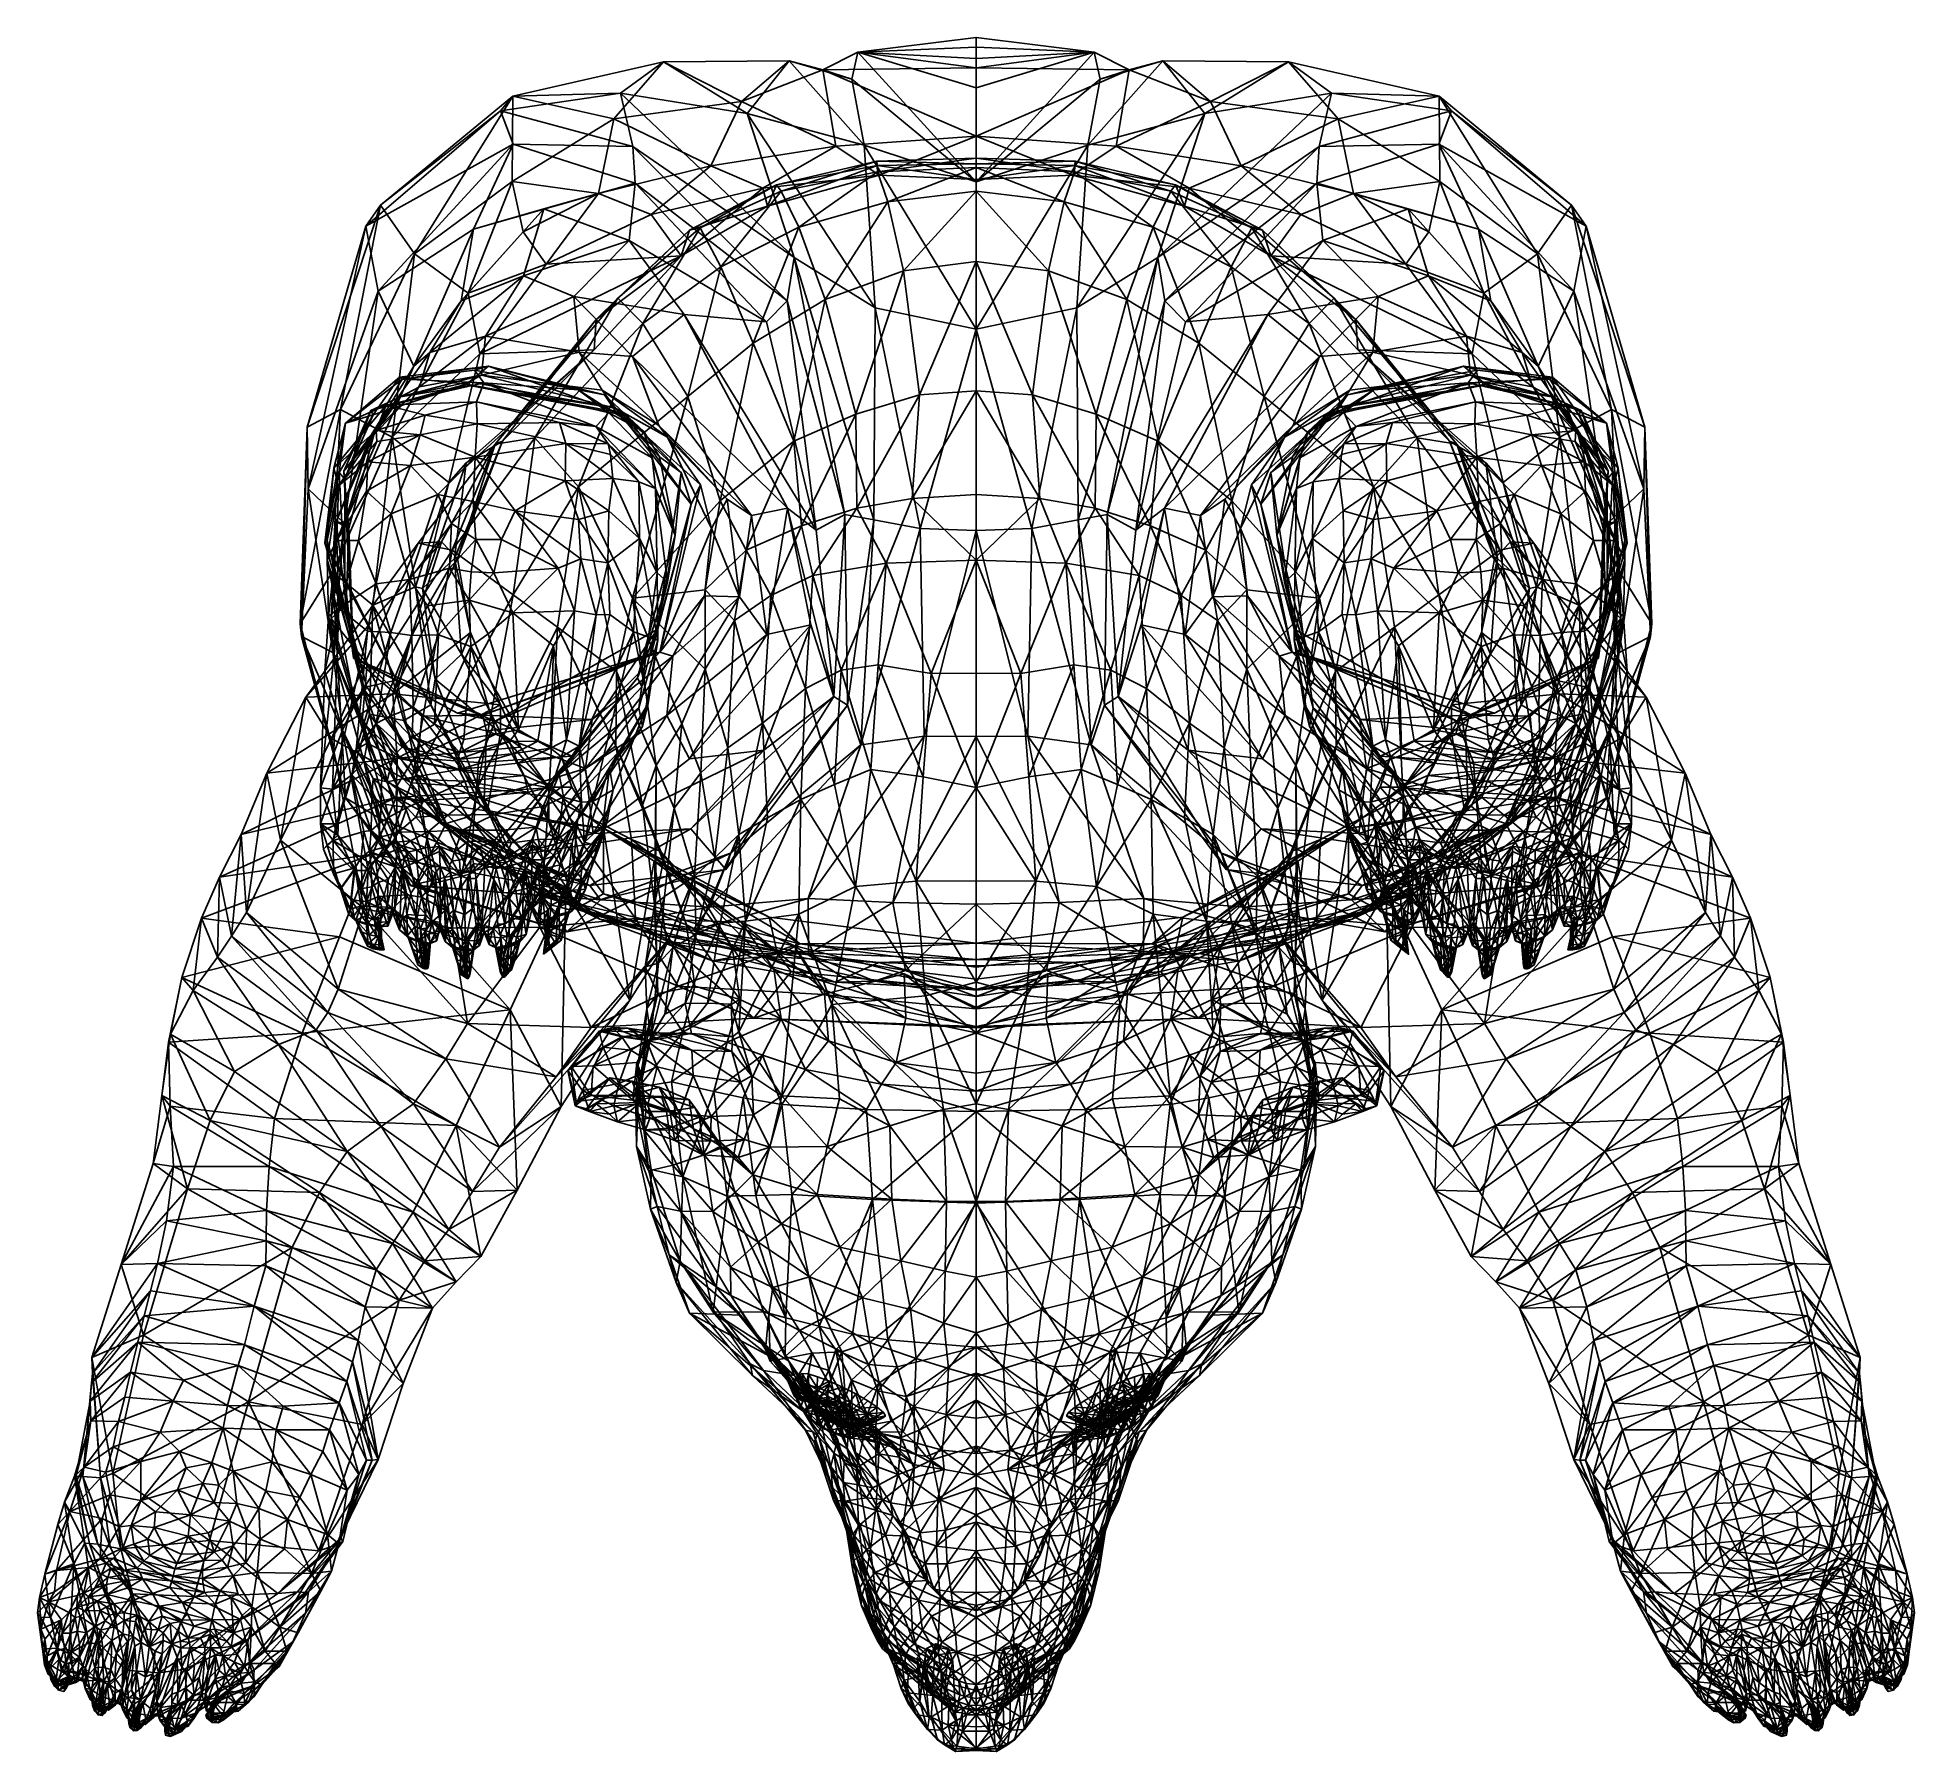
# Model space of a CAD drawing. Extents: x -0.56 to 0.56, y -0.72 to 0.31.
import ezdxf

# ---------------------------------------------------------------- set-up
doc = ezdxf.new("R2010")
doc.units = 0
doc.layers.add('BEAR_BLK$LWO', color=1, linetype='CONTINUOUS')

msp = doc.modelspace()

# ---------------------------------------------------------------- linework, layer by layer
at = {"layer": 'BEAR_BLK$LWO'}
for points in [[(0, 0.3029, 0.8506), (0, 0.3087, 0.8034), (-0.0709, 0.2999, 0.812)], [(0, 0.3087, 0.8034), (0, 0.2961, 0.7532), (-0.0709, 0.2999, 0.812)], [(0, 0.3087, 0.8034), (0, 0.3029, 0.8506), (0.0709, 0.2999, 0.812)], [(0, 0.2961, 0.7532), (0, 0.3087, 0.8034), (0.0709, 0.2999, 0.812)], [(-0.2176, 0.2599, 1.0301), (-0.1878, 0.294, 0.9051), (-0.2782, 0.2734, 0.9245)], [(-0.2782, 0.2734, 0.9245), (-0.1878, 0.294, 0.9051), (-0.2136, 0.2752, 0.7923)], [(-0.2176, 0.2599, 1.0301), (-0.1408, 0.2702, 1.0194), (-0.1878, 0.294, 0.9051)], [(-0.2136, 0.2752, 0.7923), (-0.1878, 0.294, 0.9051), (-0.1374, 0.2631, 0.7708)], [(-0.1408, 0.2702, 1.0194), (-0.1123, 0.2946, 0.8887), (-0.1878, 0.294, 0.9051)], [(-0.1878, 0.294, 0.9051), (-0.1123, 0.2946, 0.8887), (-0.1374, 0.2631, 0.7708)], [(-0.1123, 0.2946, 0.8887), (-0.1408, 0.2702, 1.0194), (-0.0921, 0.2892, 0.952)], [(-0.1123, 0.2946, 0.8887), (-0.0672, 0.2439, 0.7453), (-0.1374, 0.2631, 0.7708)], [(-0.0921, 0.2892, 0.952), (-0.0746, 0.2837, 0.8384), (-0.1123, 0.2946, 0.8887)], [(-0.1123, 0.2946, 0.8887), (-0.0746, 0.2837, 0.8384), (-0.0672, 0.2439, 0.7453)], [(-0.0746, 0.2837, 0.8384), (-0.0921, 0.2892, 0.952), (-0.0709, 0.2999, 0.812)], [(-0.0921, 0.2892, 0.952), (0, 0.2905, 0.9529), (-0.0709, 0.2999, 0.812)], [(0, 0.2219, 0.7014), (-0.0746, 0.2837, 0.8384), (-0.0709, 0.2999, 0.812)], [(0, 0.2905, 0.9529), (0, 0.3029, 0.8506), (-0.0709, 0.2999, 0.812)], [(0, 0.2785, 0.683), (-0.0709, 0.2999, 0.812), (0, 0.2961, 0.7532)], [(0, 0.2785, 0.683), (0, 0.2219, 0.7014), (-0.0709, 0.2999, 0.812)], [(0, 0.3029, 0.8506), (0, 0.2905, 0.9529), (0.0709, 0.2999, 0.812)], [(0.0709, 0.2999, 0.812), (0, 0.2785, 0.683), (0, 0.2961, 0.7532)], [(0, 0.2219, 0.7014), (0, 0.2785, 0.683), (0.0709, 0.2999, 0.812)], [(0.0746, 0.2837, 0.8384), (0, 0.2219, 0.7014), (0.0709, 0.2999, 0.812)], [(0, 0.2905, 0.9529), (0.0921, 0.2892, 0.952), (0.0709, 0.2999, 0.812)], [(0.0746, 0.2837, 0.8384), (0.1123, 0.2946, 0.8887), (0.0672, 0.2439, 0.7453)], [(0.0672, 0.2439, 0.7453), (0.1123, 0.2946, 0.8887), (0.1374, 0.2631, 0.7708)], [(0.0921, 0.2892, 0.952), (0.0746, 0.2837, 0.8384), (0.0709, 0.2999, 0.812)], [(0.0746, 0.2837, 0.8384), (0.0921, 0.2892, 0.952), (0.1123, 0.2946, 0.8887)], [(0.1408, 0.2702, 1.0194), (0.1123, 0.2946, 0.8887), (0.0921, 0.2892, 0.952)], [(0.1123, 0.2946, 0.8887), (0.1408, 0.2702, 1.0194), (0.1878, 0.294, 0.9051)], [(0.1123, 0.2946, 0.8887), (0.1878, 0.294, 0.9051), (0.1374, 0.2631, 0.7708)], [(0.1878, 0.294, 0.9051), (0.2136, 0.2752, 0.7923), (0.1374, 0.2631, 0.7708)], [(0.1408, 0.2702, 1.0194), (0.2176, 0.2599, 1.0301), (0.1878, 0.294, 0.9051)], [(0.1878, 0.294, 0.9051), (0.2176, 0.2599, 1.0301), (0.2782, 0.2734, 0.9245)], [(0.1878, 0.294, 0.9051), (0.2782, 0.2734, 0.9245), (0.2136, 0.2752, 0.7923)], [(-0.0921, 0.2892, 0.952), (-0.1408, 0.2702, 1.0194), (-0.0842, 0.2433, 1.1043)], [(0, 0.2494, 1.0784), (0, 0.2905, 0.9529), (-0.0921, 0.2892, 0.952)], [(-0.0921, 0.2892, 0.952), (-0.0842, 0.2433, 1.1043), (0, 0.2494, 1.0784)], [(-0.0672, 0.2439, 0.7453), (-0.0746, 0.2837, 0.8384), (0, 0.2219, 0.7014)], [(0, 0.2905, 0.9529), (0, 0.2494, 1.0784), (0.0921, 0.2892, 0.952)], [(0.0842, 0.2433, 1.1043), (0.0921, 0.2892, 0.952), (0, 0.2494, 1.0784)], [(0.0746, 0.2837, 0.8384), (0.0672, 0.2439, 0.7453), (0, 0.2219, 0.7014)], [(0.1408, 0.2702, 1.0194), (0.0921, 0.2892, 0.952), (0.0842, 0.2433, 1.1043)], [(-0.2782, 0.2734, 0.9245), (-0.2857, 0.2646, 0.7945), (-0.3578, 0.208, 0.8852)], [(-0.3578, 0.208, 0.8852), (-0.3374, 0.1787, 1.0093), (-0.2782, 0.2734, 0.9245)], [(-0.2782, 0.2734, 0.9245), (-0.3374, 0.1787, 1.0093), (-0.2787, 0.2222, 1.0555)], [(-0.2062, 0.2432, 0.7012), (-0.2857, 0.2646, 0.7945), (-0.2136, 0.2752, 0.7923)], [(-0.2857, 0.2646, 0.7945), (-0.2782, 0.2734, 0.9245), (-0.2136, 0.2752, 0.7923)], [(-0.2782, 0.2734, 0.9245), (-0.2787, 0.2222, 1.0555), (-0.2176, 0.2599, 1.0301)], [(-0.2062, 0.2432, 0.7012), (-0.2136, 0.2752, 0.7923), (-0.1092, 0.1766, 0.6498)], [(-0.2136, 0.2752, 0.7923), (-0.1374, 0.2631, 0.7708), (-0.1092, 0.1766, 0.6498)], [(0.2136, 0.2752, 0.7923), (0.2062, 0.2432, 0.7012), (0.1092, 0.1766, 0.6498)], [(0.1374, 0.2631, 0.7708), (0.2136, 0.2752, 0.7923), (0.1092, 0.1766, 0.6498)], [(0.2857, 0.2646, 0.7945), (0.2062, 0.2432, 0.7012), (0.2136, 0.2752, 0.7923)], [(0.2782, 0.2734, 0.9245), (0.2857, 0.2646, 0.7945), (0.2136, 0.2752, 0.7923)], [(0.2787, 0.2222, 1.0555), (0.2782, 0.2734, 0.9245), (0.2176, 0.2599, 1.0301)], [(0.2857, 0.2646, 0.7945), (0.2782, 0.2734, 0.9245), (0.3578, 0.208, 0.8852)], [(0.3374, 0.1787, 1.0093), (0.3578, 0.208, 0.8852), (0.2782, 0.2734, 0.9245)], [(0.3374, 0.1787, 1.0093), (0.2782, 0.2734, 0.9245), (0.2787, 0.2222, 1.0555)], [(-0.3578, 0.208, 0.8852), (-0.2857, 0.2646, 0.7945), (-0.3665, 0.1953, 0.7717)], [(-0.2857, 0.2646, 0.7945), (-0.2781, 0.2446, 0.6996), (-0.3665, 0.1953, 0.7717)], [(-0.2781, 0.2446, 0.6996), (-0.2857, 0.2646, 0.7945), (-0.2062, 0.2432, 0.7012)], [(-0.2176, 0.2599, 1.0301), (-0.2787, 0.2222, 1.0555), (-0.2268, 0.2149, 1.123)], [(-0.2176, 0.2599, 1.0301), (-0.2268, 0.2149, 1.123), (-0.1592, 0.2316, 1.1181)], [(-0.1592, 0.2316, 1.1181), (-0.1408, 0.2702, 1.0194), (-0.2176, 0.2599, 1.0301)], [(-0.1408, 0.2702, 1.0194), (-0.1592, 0.2316, 1.1181), (-0.0842, 0.2433, 1.1043)], [(-0.1374, 0.2631, 0.7708), (-0.0672, 0.2439, 0.7453), (-0.0606, 0.1463, 0.6379)], [(-0.1374, 0.2631, 0.7708), (-0.0606, 0.1463, 0.6379), (-0.1092, 0.1766, 0.6498)], [(0.0672, 0.2439, 0.7453), (0.1374, 0.2631, 0.7708), (0.0606, 0.1463, 0.6379)], [(0.0606, 0.1463, 0.6379), (0.1374, 0.2631, 0.7708), (0.1092, 0.1766, 0.6498)], [(0.1592, 0.2316, 1.1181), (0.1408, 0.2702, 1.0194), (0.0842, 0.2433, 1.1043)], [(0.1408, 0.2702, 1.0194), (0.1592, 0.2316, 1.1181), (0.2176, 0.2599, 1.0301)], [(0.2268, 0.2149, 1.123), (0.2176, 0.2599, 1.0301), (0.1592, 0.2316, 1.1181)], [(0.2857, 0.2646, 0.7945), (0.2781, 0.2446, 0.6996), (0.2062, 0.2432, 0.7012)], [(0.2787, 0.2222, 1.0555), (0.2176, 0.2599, 1.0301), (0.2268, 0.2149, 1.123)], [(0.2781, 0.2446, 0.6996), (0.2857, 0.2646, 0.7945), (0.3665, 0.1953, 0.7717)], [(0.2857, 0.2646, 0.7945), (0.3578, 0.208, 0.8852), (0.3665, 0.1953, 0.7717)], [(-0.0582, 0.226, 1.1679), (0, 0.2494, 1.0784), (-0.0842, 0.2433, 1.1043)], [(-0.0582, 0.226, 1.1679), (0, 0.2234, 1.1519), (0, 0.2494, 1.0784)], [(0, 0.2234, 1.1519), (0.0582, 0.226, 1.1679), (0, 0.2494, 1.0784)], [(0, 0.2494, 1.0784), (0.0582, 0.226, 1.1679), (0.0842, 0.2433, 1.1043)], [(-0.3665, 0.1953, 0.7717), (-0.2781, 0.2446, 0.6996), (-0.3591, 0.1562, 0.6035)], [(-0.3019, 0.1935, 0.5812), (-0.3591, 0.1562, 0.6035), (-0.2781, 0.2446, 0.6996)], [(-0.2781, 0.2446, 0.6996), (-0.2048, 0.2212, 0.6498), (-0.3019, 0.1935, 0.5812)], [(-0.2062, 0.2432, 0.7012), (-0.2048, 0.2212, 0.6498), (-0.2781, 0.2446, 0.6996)], [(-0.1092, 0.1766, 0.6498), (-0.1134, 0.1505, 0.5982), (-0.2062, 0.2432, 0.7012)], [(-0.2062, 0.2432, 0.7012), (-0.1134, 0.1505, 0.5982), (-0.2048, 0.2212, 0.6498)], [(-0.128, 0.2181, 1.1796), (-0.0842, 0.2433, 1.1043), (-0.1592, 0.2316, 1.1181)], [(-0.128, 0.2181, 1.1796), (-0.0582, 0.226, 1.1679), (-0.0842, 0.2433, 1.1043)], [(-0.0672, 0.2439, 0.7453), (0, 0.2219, 0.7014), (0, 0.1335, 0.6126)], [(-0.0672, 0.2439, 0.7453), (0, 0.1335, 0.6126), (-0.0606, 0.1463, 0.6379)], [(0, 0.2219, 0.7014), (0.0672, 0.2439, 0.7453), (0, 0.1335, 0.6126)], [(0, 0.1335, 0.6126), (0.0672, 0.2439, 0.7453), (0.0606, 0.1463, 0.6379)], [(0.0582, 0.226, 1.1679), (0.128, 0.2181, 1.1796), (0.0842, 0.2433, 1.1043)], [(0.0842, 0.2433, 1.1043), (0.128, 0.2181, 1.1796), (0.1592, 0.2316, 1.1181)], [(0.1134, 0.1505, 0.5982), (0.1092, 0.1766, 0.6498), (0.2062, 0.2432, 0.7012)], [(0.1134, 0.1505, 0.5982), (0.2062, 0.2432, 0.7012), (0.2048, 0.2212, 0.6498)], [(0.2048, 0.2212, 0.6498), (0.2781, 0.2446, 0.6996), (0.3019, 0.1935, 0.5812)], [(0.2048, 0.2212, 0.6498), (0.2062, 0.2432, 0.7012), (0.2781, 0.2446, 0.6996)], [(0.2781, 0.2446, 0.6996), (0.3665, 0.1953, 0.7717), (0.3591, 0.1562, 0.6035)], [(0.3591, 0.1562, 0.6035), (0.3019, 0.1935, 0.5812), (0.2781, 0.2446, 0.6996)], [(-0.1951, 0.2024, 1.1849), (-0.1592, 0.2316, 1.1181), (-0.2268, 0.2149, 1.123)], [(-0.1951, 0.2024, 1.1849), (-0.128, 0.2181, 1.1796), (-0.1592, 0.2316, 1.1181)], [(-0.1252, 0.2074, 1.2555), (-0.0582, 0.226, 1.1679), (-0.128, 0.2181, 1.1796)], [(-0.1252, 0.2074, 1.2555), (-0.0594, 0.2317, 1.2397), (-0.0582, 0.226, 1.1679)], [(-0.1252, 0.2074, 1.2555), (-0.1199, 0.2201, 1.3614), (-0.0594, 0.2317, 1.2397)], [(-0.117, 0.2163, 1.5739), (-0.0595, 0.2344, 1.3551), (-0.1199, 0.2201, 1.3614)], [(-0.0595, 0.2344, 1.3551), (-0.0594, 0.2317, 1.2397), (-0.1199, 0.2201, 1.3614)], [(-0.0591, 0.2279, 1.5677), (-0.0595, 0.2344, 1.3551), (-0.117, 0.2163, 1.5739)], [(-0.117, 0.2163, 1.5739), (-0.1064, 0.1948, 1.7117), (-0.0591, 0.2279, 1.5677)], [(-0.1064, 0.1948, 1.7117), (-0.053, 0.2099, 1.7052), (-0.0591, 0.2279, 1.5677)], [(-0.0591, 0.2279, 1.5677), (0, 0.2362, 1.3581), (-0.0595, 0.2344, 1.3551)], [(0, 0.2362, 1.3581), (0, 0.2327, 1.2268), (-0.0595, 0.2344, 1.3551)], [(-0.0594, 0.2317, 1.2397), (-0.0595, 0.2344, 1.3551), (0, 0.2327, 1.2268)], [(-0.0594, 0.2317, 1.2397), (0, 0.2327, 1.2268), (0, 0.2234, 1.1519)], [(-0.0582, 0.226, 1.1679), (-0.0594, 0.2317, 1.2397), (0, 0.2234, 1.1519)], [(0, 0.2305, 1.5715), (0, 0.2362, 1.3581), (-0.0591, 0.2279, 1.5677)], [(-0.0591, 0.2279, 1.5677), (-0.053, 0.2099, 1.7052), (0, 0.2305, 1.5715)], [(-0.053, 0.2099, 1.7052), (0, 0.2164, 1.7028), (0, 0.2305, 1.5715)], [(0, 0.2362, 1.3581), (0, 0.2305, 1.5715), (0.0591, 0.2279, 1.5677)], [(0, 0.2362, 1.3581), (0.0591, 0.2279, 1.5677), (0.0595, 0.2344, 1.3551)], [(0, 0.2327, 1.2268), (0, 0.2362, 1.3581), (0.0595, 0.2344, 1.3551)], [(0.0595, 0.2344, 1.3551), (0.0594, 0.2317, 1.2397), (0, 0.2327, 1.2268)], [(0, 0.2327, 1.2268), (0.0594, 0.2317, 1.2397), (0, 0.2234, 1.1519)], [(0.0594, 0.2317, 1.2397), (0.0582, 0.226, 1.1679), (0, 0.2234, 1.1519)], [(0, 0.2164, 1.7028), (0.053, 0.2099, 1.7052), (0, 0.2305, 1.5715)], [(0.053, 0.2099, 1.7052), (0.0591, 0.2279, 1.5677), (0, 0.2305, 1.5715)], [(0.053, 0.2099, 1.7052), (0.1064, 0.1948, 1.7117), (0.0591, 0.2279, 1.5677)], [(0.0594, 0.2317, 1.2397), (0.1252, 0.2074, 1.2555), (0.0582, 0.226, 1.1679)], [(0.0582, 0.226, 1.1679), (0.1252, 0.2074, 1.2555), (0.128, 0.2181, 1.1796)], [(0.0595, 0.2344, 1.3551), (0.0591, 0.2279, 1.5677), (0.117, 0.2163, 1.5739)], [(0.1064, 0.1948, 1.7117), (0.117, 0.2163, 1.5739), (0.0591, 0.2279, 1.5677)], [(0.0594, 0.2317, 1.2397), (0.0595, 0.2344, 1.3551), (0.1199, 0.2201, 1.3614)], [(0.1199, 0.2201, 1.3614), (0.1252, 0.2074, 1.2555), (0.0594, 0.2317, 1.2397)], [(0.0595, 0.2344, 1.3551), (0.117, 0.2163, 1.5739), (0.1199, 0.2201, 1.3614)], [(0.128, 0.2181, 1.1796), (0.1951, 0.2024, 1.1849), (0.1592, 0.2316, 1.1181)], [(0.1592, 0.2316, 1.1181), (0.1951, 0.2024, 1.1849), (0.2268, 0.2149, 1.123)], [(-0.2787, 0.2222, 1.0555), (-0.3374, 0.1787, 1.0093), (-0.3051, 0.155, 1.1115)], [(-0.2787, 0.2222, 1.0555), (-0.3051, 0.155, 1.1115), (-0.272, 0.1919, 1.1206)], [(-0.2597, 0.2057, 0.5615), (-0.3019, 0.1935, 0.5812), (-0.2048, 0.2212, 0.6498)], [(-0.2787, 0.2222, 1.0555), (-0.272, 0.1919, 1.1206), (-0.2268, 0.2149, 1.123)], [(-0.2582, 0.1725, 1.1784), (-0.2268, 0.2149, 1.123), (-0.272, 0.1919, 1.1206)], [(-0.2083, 0.1867, 0.5453), (-0.2597, 0.2057, 0.5615), (-0.2048, 0.2212, 0.6498)], [(-0.2582, 0.1725, 1.1784), (-0.1951, 0.2024, 1.1849), (-0.2268, 0.2149, 1.123)], [(-0.2048, 0.2212, 0.6498), (-0.1259, 0.1379, 0.5783), (-0.2083, 0.1867, 0.5453)], [(-0.1134, 0.1505, 0.5982), (-0.1259, 0.1379, 0.5783), (-0.2048, 0.2212, 0.6498)], [(-0.1951, 0.2024, 1.1849), (-0.1772, 0.1776, 1.2627), (-0.128, 0.2181, 1.1796)], [(-0.1772, 0.1776, 1.2627), (-0.1252, 0.2074, 1.2555), (-0.128, 0.2181, 1.1796)], [(-0.1722, 0.193, 1.3633), (-0.1657, 0.1943, 1.5753), (-0.1199, 0.2201, 1.3614)], [(-0.1199, 0.2201, 1.3614), (-0.1252, 0.2074, 1.2555), (-0.1722, 0.193, 1.3633)], [(-0.117, 0.2163, 1.5739), (-0.1199, 0.2201, 1.3614), (-0.1657, 0.1943, 1.5753)], [(-0.1657, 0.1943, 1.5753), (-0.1532, 0.171, 1.7129), (-0.117, 0.2163, 1.5739)], [(-0.1532, 0.171, 1.7129), (-0.1064, 0.1948, 1.7117), (-0.117, 0.2163, 1.5739)], [(-0.053, 0.2099, 1.7052), (-0.0436, 0.1684, 1.82), (0, 0.2164, 1.7028)], [(-0.0436, 0.1684, 1.82), (0, 0.1742, 1.8149), (0, 0.2164, 1.7028)], [(0, 0.1742, 1.8149), (0.0436, 0.1684, 1.82), (0, 0.2164, 1.7028)], [(0.0436, 0.1684, 1.82), (0.053, 0.2099, 1.7052), (0, 0.2164, 1.7028)], [(0.1064, 0.1948, 1.7117), (0.1532, 0.171, 1.7129), (0.117, 0.2163, 1.5739)], [(0.1259, 0.1379, 0.5783), (0.1134, 0.1505, 0.5982), (0.2048, 0.2212, 0.6498)], [(0.1199, 0.2201, 1.3614), (0.117, 0.2163, 1.5739), (0.1657, 0.1943, 1.5753)], [(0.1532, 0.171, 1.7129), (0.1657, 0.1943, 1.5753), (0.117, 0.2163, 1.5739)], [(0.1657, 0.1943, 1.5753), (0.1722, 0.193, 1.3633), (0.1199, 0.2201, 1.3614)], [(0.1252, 0.2074, 1.2555), (0.1199, 0.2201, 1.3614), (0.1722, 0.193, 1.3633)], [(0.1252, 0.2074, 1.2555), (0.1772, 0.1776, 1.2627), (0.128, 0.2181, 1.1796)], [(0.1259, 0.1379, 0.5783), (0.2048, 0.2212, 0.6498), (0.2083, 0.1867, 0.5453)], [(0.1772, 0.1776, 1.2627), (0.1951, 0.2024, 1.1849), (0.128, 0.2181, 1.1796)], [(0.1951, 0.2024, 1.1849), (0.2582, 0.1725, 1.1784), (0.2268, 0.2149, 1.123)], [(0.3019, 0.1935, 0.5812), (0.2597, 0.2057, 0.5615), (0.2048, 0.2212, 0.6498)], [(0.2597, 0.2057, 0.5615), (0.2083, 0.1867, 0.5453), (0.2048, 0.2212, 0.6498)], [(0.272, 0.1919, 1.1206), (0.2787, 0.2222, 1.0555), (0.2268, 0.2149, 1.123)], [(0.2268, 0.2149, 1.123), (0.2582, 0.1725, 1.1784), (0.272, 0.1919, 1.1206)], [(0.3051, 0.155, 1.1115), (0.2787, 0.2222, 1.0555), (0.272, 0.1919, 1.1206)], [(0.3374, 0.1787, 1.0093), (0.2787, 0.2222, 1.0555), (0.3051, 0.155, 1.1115)], [(-0.3578, 0.208, 0.8852), (-0.3665, 0.1953, 0.7717), (-0.4017, 0.0746, 0.8075)], [(-0.4017, 0.0746, 0.8075), (-0.3818, 0.0851, 0.9433), (-0.3578, 0.208, 0.8852)], [(-0.3578, 0.208, 0.8852), (-0.3818, 0.0851, 0.9433), (-0.3374, 0.1787, 1.0093)], [(-0.3019, 0.1935, 0.5812), (-0.2597, 0.2057, 0.5615), (-0.3092, 0.1505, 0.4592)], [(-0.2719, 0.1654, 0.4476), (-0.3092, 0.1505, 0.4592), (-0.2597, 0.2057, 0.5615)], [(-0.2597, 0.2057, 0.5615), (-0.2083, 0.1867, 0.5453), (-0.2719, 0.1654, 0.4476)], [(-0.1772, 0.1776, 1.2627), (-0.1722, 0.193, 1.3633), (-0.1252, 0.2074, 1.2555)], [(-0.1064, 0.1948, 1.7117), (-0.0907, 0.1512, 1.8264), (-0.053, 0.2099, 1.7052)], [(-0.0907, 0.1512, 1.8264), (-0.0436, 0.1684, 1.82), (-0.053, 0.2099, 1.7052)], [(0.0436, 0.1684, 1.82), (0.0907, 0.1512, 1.8264), (0.053, 0.2099, 1.7052)], [(0.0907, 0.1512, 1.8264), (0.1064, 0.1948, 1.7117), (0.053, 0.2099, 1.7052)], [(0.1722, 0.193, 1.3633), (0.1772, 0.1776, 1.2627), (0.1252, 0.2074, 1.2555)], [(0.2083, 0.1867, 0.5453), (0.2597, 0.2057, 0.5615), (0.2719, 0.1654, 0.4476)], [(0.2597, 0.2057, 0.5615), (0.3019, 0.1935, 0.5812), (0.3092, 0.1505, 0.4592)], [(0.3092, 0.1505, 0.4592), (0.2719, 0.1654, 0.4476), (0.2597, 0.2057, 0.5615)], [(0.3818, 0.0851, 0.9433), (0.3578, 0.208, 0.8852), (0.3374, 0.1787, 1.0093)], [(0.3665, 0.1953, 0.7717), (0.3578, 0.208, 0.8852), (0.4017, 0.0746, 0.8075)], [(0.3818, 0.0851, 0.9433), (0.4017, 0.0746, 0.8075), (0.3578, 0.208, 0.8852)], [(-0.4017, 0.0746, 0.8075), (-0.3665, 0.1953, 0.7717), (-0.4011, 0.0375, 0.6254)], [(-0.3591, 0.1562, 0.6035), (-0.4011, 0.0375, 0.6254), (-0.3665, 0.1953, 0.7717)], [(-0.3591, 0.1562, 0.6035), (-0.3019, 0.1935, 0.5812), (-0.3378, 0.1112, 0.4691)], [(-0.3092, 0.1505, 0.4592), (-0.3378, 0.1112, 0.4691), (-0.3019, 0.1935, 0.5812)], [(-0.2582, 0.1725, 1.1784), (-0.272, 0.1919, 1.1206), (-0.3051, 0.155, 1.1115)], [(-0.1772, 0.1776, 1.2627), (-0.1951, 0.2024, 1.1849), (-0.2582, 0.1725, 1.1784)], [(-0.2282, 0.1392, 1.3574), (-0.2151, 0.1521, 1.5671), (-0.1722, 0.193, 1.3633)], [(-0.1722, 0.193, 1.3633), (-0.1772, 0.1776, 1.2627), (-0.2282, 0.1392, 1.3574)], [(-0.2151, 0.1521, 1.5671), (-0.2001, 0.1368, 1.7072), (-0.1657, 0.1943, 1.5753)], [(-0.1657, 0.1943, 1.5753), (-0.1722, 0.193, 1.3633), (-0.2151, 0.1521, 1.5671)], [(-0.2001, 0.1368, 1.7072), (-0.1532, 0.171, 1.7129), (-0.1657, 0.1943, 1.5753)], [(-0.1532, 0.171, 1.7129), (-0.1339, 0.1251, 1.8262), (-0.1064, 0.1948, 1.7117)], [(-0.1339, 0.1251, 1.8262), (-0.0907, 0.1512, 1.8264), (-0.1064, 0.1948, 1.7117)], [(0.0907, 0.1512, 1.8264), (0.1339, 0.1251, 1.8262), (0.1064, 0.1948, 1.7117)], [(0.1339, 0.1251, 1.8262), (0.1532, 0.171, 1.7129), (0.1064, 0.1948, 1.7117)], [(0.1532, 0.171, 1.7129), (0.2001, 0.1368, 1.7072), (0.1657, 0.1943, 1.5753)], [(0.2001, 0.1368, 1.7072), (0.2151, 0.1521, 1.5671), (0.1657, 0.1943, 1.5753)], [(0.1722, 0.193, 1.3633), (0.1657, 0.1943, 1.5753), (0.2151, 0.1521, 1.5671)], [(0.2151, 0.1521, 1.5671), (0.2282, 0.1392, 1.3574), (0.1722, 0.193, 1.3633)], [(0.1772, 0.1776, 1.2627), (0.1722, 0.193, 1.3633), (0.2282, 0.1392, 1.3574)], [(0.1951, 0.2024, 1.1849), (0.1772, 0.1776, 1.2627), (0.2582, 0.1725, 1.1784)], [(0.272, 0.1919, 1.1206), (0.2582, 0.1725, 1.1784), (0.3051, 0.155, 1.1115)], [(0.3019, 0.1935, 0.5812), (0.3591, 0.1562, 0.6035), (0.3378, 0.1112, 0.4691)], [(0.3378, 0.1112, 0.4691), (0.3092, 0.1505, 0.4592), (0.3019, 0.1935, 0.5812)], [(0.4011, 0.0375, 0.6254), (0.3591, 0.1562, 0.6035), (0.3665, 0.1953, 0.7717)], [(0.3665, 0.1953, 0.7717), (0.4017, 0.0746, 0.8075), (0.4011, 0.0375, 0.6254)], [(-0.2417, 0.1531, 0.4397), (-0.2719, 0.1654, 0.4476), (-0.2083, 0.1867, 0.5453)], [(-0.2083, 0.1867, 0.5453), (-0.1753, 0.1422, 0.5273), (-0.2417, 0.1531, 0.4397)], [(-0.1753, 0.1422, 0.5273), (-0.2083, 0.1867, 0.5453), (-0.1259, 0.1379, 0.5783)], [(0.2083, 0.1867, 0.5453), (0.1753, 0.1422, 0.5273), (0.1259, 0.1379, 0.5783)], [(0.1753, 0.1422, 0.5273), (0.2083, 0.1867, 0.5453), (0.2417, 0.1531, 0.4397)], [(0.2719, 0.1654, 0.4476), (0.2417, 0.1531, 0.4397), (0.2083, 0.1867, 0.5453)], [(-0.3818, 0.0851, 0.9433), (-0.3508, 0.0685, 1.0841), (-0.3374, 0.1787, 1.0093)], [(-0.3374, 0.1787, 1.0093), (-0.3508, 0.0685, 1.0841), (-0.3051, 0.155, 1.1115)], [(-0.2981, 0.1187, 1.172), (-0.2582, 0.1725, 1.1784), (-0.3051, 0.155, 1.1115)], [(-0.2981, 0.1187, 1.172), (-0.2294, 0.1211, 1.2686), (-0.1772, 0.1776, 1.2627)], [(-0.1772, 0.1776, 1.2627), (-0.2582, 0.1725, 1.1784), (-0.2981, 0.1187, 1.172)], [(-0.2294, 0.1211, 1.2686), (-0.2282, 0.1392, 1.3574), (-0.1772, 0.1776, 1.2627)], [(-0.2001, 0.1368, 1.7072), (-0.1732, 0.093, 1.8168), (-0.1532, 0.171, 1.7129)], [(-0.1732, 0.093, 1.8168), (-0.1339, 0.1251, 1.8262), (-0.1532, 0.171, 1.7129)], [(-0.0787, 0.0221, 0.5507), (-0.1134, 0.1505, 0.5982), (-0.1092, 0.1766, 0.6498)], [(-0.0787, 0.0221, 0.5507), (-0.1092, 0.1766, 0.6498), (-0.0613, 0.0188, 0.5641)], [(-0.0613, 0.0188, 0.5641), (-0.1092, 0.1766, 0.6498), (-0.0606, 0.1463, 0.6379)], [(-0.0436, 0.1684, 1.82), (-0.0339, 0.094, 1.9453), (0, 0.1742, 1.8149)], [(-0.0339, 0.094, 1.9453), (0, 0.0965, 1.9462), (0, 0.1742, 1.8149)], [(0, 0.0965, 1.9462), (0.0339, 0.094, 1.9453), (0, 0.1742, 1.8149)], [(0.0339, 0.094, 1.9453), (0.0436, 0.1684, 1.82), (0, 0.1742, 1.8149)], [(0.1092, 0.1766, 0.6498), (0.0613, 0.0188, 0.5641), (0.0606, 0.1463, 0.6379)], [(0.1092, 0.1766, 0.6498), (0.0787, 0.0221, 0.5507), (0.0613, 0.0188, 0.5641)], [(0.1134, 0.1505, 0.5982), (0.0787, 0.0221, 0.5507), (0.1092, 0.1766, 0.6498)], [(0.1339, 0.1251, 1.8262), (0.1732, 0.093, 1.8168), (0.1532, 0.171, 1.7129)], [(0.1732, 0.093, 1.8168), (0.2001, 0.1368, 1.7072), (0.1532, 0.171, 1.7129)], [(0.2294, 0.1211, 1.2686), (0.2981, 0.1187, 1.172), (0.1772, 0.1776, 1.2627)], [(0.2582, 0.1725, 1.1784), (0.1772, 0.1776, 1.2627), (0.2981, 0.1187, 1.172)], [(0.2282, 0.1392, 1.3574), (0.2294, 0.1211, 1.2686), (0.1772, 0.1776, 1.2627)], [(0.2582, 0.1725, 1.1784), (0.2981, 0.1187, 1.172), (0.3051, 0.155, 1.1115)], [(0.3508, 0.0685, 1.0841), (0.3374, 0.1787, 1.0093), (0.3051, 0.155, 1.1115)], [(0.3508, 0.0685, 1.0841), (0.3818, 0.0851, 0.9433), (0.3374, 0.1787, 1.0093)], [(-0.3092, 0.1505, 0.4592), (-0.2719, 0.1654, 0.4476), (-0.3281, 0.1195, 0.3724)], [(-0.2946, 0.1292, 0.3426), (-0.3281, 0.1195, 0.3724), (-0.2719, 0.1654, 0.4476)], [(-0.2719, 0.1654, 0.4476), (-0.2417, 0.1531, 0.4397), (-0.2946, 0.1292, 0.3426)], [(-0.0907, 0.1512, 1.8264), (-0.0722, 0.0823, 1.9445), (-0.0436, 0.1684, 1.82)], [(-0.0722, 0.0823, 1.9445), (-0.0339, 0.094, 1.9453), (-0.0436, 0.1684, 1.82)], [(0.0339, 0.094, 1.9453), (0.0722, 0.0823, 1.9445), (0.0436, 0.1684, 1.82)], [(0.0722, 0.0823, 1.9445), (0.0907, 0.1512, 1.8264), (0.0436, 0.1684, 1.82)], [(0.2417, 0.1531, 0.4397), (0.2719, 0.1654, 0.4476), (0.2946, 0.1292, 0.3426)], [(0.2719, 0.1654, 0.4476), (0.3092, 0.1505, 0.4592), (0.3281, 0.1195, 0.3724)], [(0.3281, 0.1195, 0.3724), (0.2946, 0.1292, 0.3426), (0.2719, 0.1654, 0.4476)], [(-0.4011, 0.0375, 0.6254), (-0.3591, 0.1562, 0.6035), (-0.3793, 0.0166, 0.4756)], [(-0.3378, 0.1112, 0.4691), (-0.3793, 0.0166, 0.4756), (-0.3591, 0.1562, 0.6035)], [(-0.2981, 0.1187, 1.172), (-0.3051, 0.155, 1.1115), (-0.3508, 0.0685, 1.0841)], [(-0.3092, 0.1505, 0.4592), (-0.3281, 0.1195, 0.3724), (-0.3378, 0.1112, 0.4691)], [(-0.2384, 0.1197, 0.343), (-0.2946, 0.1292, 0.3426), (-0.2417, 0.1531, 0.4397)], [(-0.2889, 0.0643, 1.5803), (-0.2651, 0.0681, 1.7038), (-0.2151, 0.1521, 1.5671)], [(-0.2151, 0.1521, 1.5671), (-0.2282, 0.1392, 1.3574), (-0.2889, 0.0643, 1.5803)], [(-0.2651, 0.0681, 1.7038), (-0.2001, 0.1368, 1.7072), (-0.2151, 0.1521, 1.5671)], [(-0.2417, 0.1531, 0.4397), (-0.2064, 0.1171, 0.4355), (-0.2384, 0.1197, 0.343)], [(-0.2064, 0.1171, 0.4355), (-0.2417, 0.1531, 0.4397), (-0.1753, 0.1422, 0.5273)], [(-0.1339, 0.1251, 1.8262), (-0.1095, 0.0661, 1.9365), (-0.0907, 0.1512, 1.8264)], [(-0.096, 0.0126, 0.53), (-0.1259, 0.1379, 0.5783), (-0.1134, 0.1505, 0.5982)], [(-0.0787, 0.0221, 0.5507), (-0.096, 0.0126, 0.53), (-0.1134, 0.1505, 0.5982)], [(-0.1095, 0.0661, 1.9365), (-0.0722, 0.0823, 1.9445), (-0.0907, 0.1512, 1.8264)], [(0.0722, 0.0823, 1.9445), (0.1095, 0.0661, 1.9365), (0.0907, 0.1512, 1.8264)], [(0.096, 0.0126, 0.53), (0.0787, 0.0221, 0.5507), (0.1134, 0.1505, 0.5982)], [(0.1095, 0.0661, 1.9365), (0.1339, 0.1251, 1.8262), (0.0907, 0.1512, 1.8264)], [(0.1259, 0.1379, 0.5783), (0.096, 0.0126, 0.53), (0.1134, 0.1505, 0.5982)], [(0.2417, 0.1531, 0.4397), (0.2064, 0.1171, 0.4355), (0.1753, 0.1422, 0.5273)], [(0.2001, 0.1368, 1.7072), (0.2651, 0.0681, 1.7038), (0.2151, 0.1521, 1.5671)], [(0.2064, 0.1171, 0.4355), (0.2417, 0.1531, 0.4397), (0.2384, 0.1197, 0.343)], [(0.2651, 0.0681, 1.7038), (0.2889, 0.0643, 1.5803), (0.2151, 0.1521, 1.5671)], [(0.2282, 0.1392, 1.3574), (0.2151, 0.1521, 1.5671), (0.2889, 0.0643, 1.5803)], [(0.2946, 0.1292, 0.3426), (0.2384, 0.1197, 0.343), (0.2417, 0.1531, 0.4397)], [(0.3051, 0.155, 1.1115), (0.2981, 0.1187, 1.172), (0.3508, 0.0685, 1.0841)], [(0.3281, 0.1195, 0.3724), (0.3092, 0.1505, 0.4592), (0.3378, 0.1112, 0.4691)], [(0.3793, 0.0166, 0.4756), (0.3378, 0.1112, 0.4691), (0.3591, 0.1562, 0.6035)], [(0.3591, 0.1562, 0.6035), (0.4011, 0.0375, 0.6254), (0.3793, 0.0166, 0.4756)], [(-0.2844, 0.0662, 1.34), (-0.2889, 0.0643, 1.5803), (-0.2282, 0.1392, 1.3574)], [(-0.2282, 0.1392, 1.3574), (-0.2294, 0.1211, 1.2686), (-0.2844, 0.0662, 1.34)], [(-0.2651, 0.0681, 1.7038), (-0.2388, 0.0388, 1.7967), (-0.2001, 0.1368, 1.7072)], [(-0.2388, 0.0388, 1.7967), (-0.1732, 0.093, 1.8168), (-0.2001, 0.1368, 1.7072)], [(-0.1753, 0.1422, 0.5273), (-0.1132, 0.0259, 0.4805), (-0.2064, 0.1171, 0.4355)], [(-0.1259, 0.1379, 0.5783), (-0.096, 0.0126, 0.53), (-0.1753, 0.1422, 0.5273)], [(-0.1132, 0.0259, 0.4805), (-0.1753, 0.1422, 0.5273), (-0.096, 0.0126, 0.53)], [(-0.0336, 0.0136, 0.5626), (-0.0613, 0.0188, 0.5641), (-0.0606, 0.1463, 0.6379)], [(-0.0336, 0.0136, 0.5626), (-0.0606, 0.1463, 0.6379), (0, 0.1335, 0.6126)], [(0.0606, 0.1463, 0.6379), (0.0336, 0.0136, 0.5626), (0, 0.1335, 0.6126)], [(0.0613, 0.0188, 0.5641), (0.0336, 0.0136, 0.5626), (0.0606, 0.1463, 0.6379)], [(0.096, 0.0126, 0.53), (0.1259, 0.1379, 0.5783), (0.1753, 0.1422, 0.5273)], [(0.1753, 0.1422, 0.5273), (0.1132, 0.0259, 0.4805), (0.096, 0.0126, 0.53)], [(0.1132, 0.0259, 0.4805), (0.1753, 0.1422, 0.5273), (0.2064, 0.1171, 0.4355)], [(0.1732, 0.093, 1.8168), (0.2388, 0.0388, 1.7967), (0.2001, 0.1368, 1.7072)], [(0.2388, 0.0388, 1.7967), (0.2651, 0.0681, 1.7038), (0.2001, 0.1368, 1.7072)], [(0.2889, 0.0643, 1.5803), (0.2844, 0.0662, 1.34), (0.2282, 0.1392, 1.3574)], [(0.2294, 0.1211, 1.2686), (0.2282, 0.1392, 1.3574), (0.2844, 0.0662, 1.34)], [(-0.3281, 0.1195, 0.3724), (-0.2946, 0.1292, 0.3426), (-0.3343, 0.0988, 0.2483)], [(-0.2971, 0.1059, 0.2309), (-0.3343, 0.0988, 0.2483), (-0.2946, 0.1292, 0.3426)], [(-0.2946, 0.1292, 0.3426), (-0.2384, 0.1197, 0.343), (-0.2971, 0.1059, 0.2309)], [(-0.1732, 0.093, 1.8168), (-0.1536, 0.0303, 1.9247), (-0.1339, 0.1251, 1.8262)], [(-0.1536, 0.0303, 1.9247), (-0.1095, 0.0661, 1.9365), (-0.1339, 0.1251, 1.8262)], [(0, 0.1335, 0.6126), (0, 0.0124, 0.5616), (-0.0336, 0.0136, 0.5626)], [(0, 0.0124, 0.5616), (0, 0.1335, 0.6126), (0.0336, 0.0136, 0.5626)], [(0.1095, 0.0661, 1.9365), (0.1536, 0.0303, 1.9247), (0.1339, 0.1251, 1.8262)], [(0.1536, 0.0303, 1.9247), (0.1732, 0.093, 1.8168), (0.1339, 0.1251, 1.8262)], [(0.2384, 0.1197, 0.343), (0.2946, 0.1292, 0.3426), (0.2971, 0.1059, 0.2309)], [(0.2946, 0.1292, 0.3426), (0.3281, 0.1195, 0.3724), (0.3343, 0.0988, 0.2483)], [(0.3343, 0.0988, 0.2483), (0.2971, 0.1059, 0.2309), (0.2946, 0.1292, 0.3426)], [(-0.3281, 0.1195, 0.3724), (-0.3343, 0.0988, 0.2483), (-0.3632, 0.0701, 0.353)], [(-0.3281, 0.1195, 0.3724), (-0.3632, 0.0701, 0.353), (-0.3378, 0.1112, 0.4691)], [(-0.3508, 0.0685, 1.0841), (-0.3167, 0.0414, 1.1718), (-0.2981, 0.1187, 1.172)], [(-0.2981, 0.1187, 1.172), (-0.3167, 0.0414, 1.1718), (-0.2294, 0.1211, 1.2686)], [(-0.3167, 0.0414, 1.1718), (-0.3063, 0.0531, 1.2622), (-0.2294, 0.1211, 1.2686)], [(-0.3063, 0.0531, 1.2622), (-0.2844, 0.0662, 1.34), (-0.2294, 0.1211, 1.2686)], [(-0.2245, 0.0968, 0.243), (-0.2971, 0.1059, 0.2309), (-0.2384, 0.1197, 0.343)], [(-0.2384, 0.1197, 0.343), (-0.1905, 0.0756, 0.3362), (-0.2245, 0.0968, 0.243)], [(-0.1905, 0.0756, 0.3362), (-0.2384, 0.1197, 0.343), (-0.2064, 0.1171, 0.4355)], [(-0.2064, 0.1171, 0.4355), (-0.1349, 0.0216, 0.4049), (-0.1905, 0.0756, 0.3362)], [(-0.1349, 0.0216, 0.4049), (-0.2064, 0.1171, 0.4355), (-0.1132, 0.0259, 0.4805)], [(0.2064, 0.1171, 0.4355), (0.1349, 0.0216, 0.4049), (0.1132, 0.0259, 0.4805)], [(0.1349, 0.0216, 0.4049), (0.2064, 0.1171, 0.4355), (0.1905, 0.0756, 0.3362)], [(0.1905, 0.0756, 0.3362), (0.2384, 0.1197, 0.343), (0.2245, 0.0968, 0.243)], [(0.2384, 0.1197, 0.343), (0.1905, 0.0756, 0.3362), (0.2064, 0.1171, 0.4355)], [(0.2971, 0.1059, 0.2309), (0.2245, 0.0968, 0.243), (0.2384, 0.1197, 0.343)], [(0.3167, 0.0414, 1.1718), (0.2981, 0.1187, 1.172), (0.2294, 0.1211, 1.2686)], [(0.3063, 0.0531, 1.2622), (0.3167, 0.0414, 1.1718), (0.2294, 0.1211, 1.2686)], [(0.2844, 0.0662, 1.34), (0.3063, 0.0531, 1.2622), (0.2294, 0.1211, 1.2686)], [(0.3167, 0.0414, 1.1718), (0.3508, 0.0685, 1.0841), (0.2981, 0.1187, 1.172)], [(0.3343, 0.0988, 0.2483), (0.3281, 0.1195, 0.3724), (0.3632, 0.0701, 0.353)], [(0.3632, 0.0701, 0.353), (0.3281, 0.1195, 0.3724), (0.3378, 0.1112, 0.4691)], [(-0.3378, 0.1112, 0.4691), (-0.3632, 0.0701, 0.353), (-0.3793, 0.0166, 0.4756)], [(-0.3464, 0.1046, 0.095), (-0.3448, 0.1034, 0.0577), (-0.3787, 0.077, 0.0855)], [(-0.3621, 0.0819, 0.126), (-0.3464, 0.1046, 0.095), (-0.3787, 0.077, 0.0855)], [(-0.3448, 0.1034, 0.0577), (-0.3543, 0.0878, 0.0465), (-0.3787, 0.077, 0.0855)], [(-0.3621, 0.0819, 0.126), (-0.306, 0.1005, 0.1338), (-0.3464, 0.1046, 0.095)], [(-0.2956, 0.1013, 0.0368), (-0.3543, 0.0878, 0.0465), (-0.3448, 0.1034, 0.0577)], [(-0.3464, 0.1046, 0.095), (-0.2929, 0.1113, 0.086), (-0.3448, 0.1034, 0.0577)], [(-0.306, 0.1005, 0.1338), (-0.2929, 0.1113, 0.086), (-0.3464, 0.1046, 0.095)], [(-0.3343, 0.0988, 0.2483), (-0.2971, 0.1059, 0.2309), (-0.3457, 0.0928, 0.1998)], [(-0.2971, 0.1059, 0.2309), (-0.3045, 0.1019, 0.1943), (-0.3457, 0.0928, 0.1998)], [(-0.3045, 0.1019, 0.1943), (-0.3042, 0.0997, 0.1718), (-0.3457, 0.0928, 0.1998)], [(-0.2929, 0.1113, 0.086), (-0.3012, 0.1089, 0.0497), (-0.3448, 0.1034, 0.0577)], [(-0.3012, 0.1089, 0.0497), (-0.2956, 0.1013, 0.0368), (-0.3448, 0.1034, 0.0577)], [(-0.306, 0.1005, 0.1338), (-0.2164, 0.0838, 0.1261), (-0.2929, 0.1113, 0.086)], [(-0.3045, 0.1019, 0.1943), (-0.2971, 0.1059, 0.2309), (-0.2166, 0.0859, 0.196)], [(-0.3045, 0.1019, 0.1943), (-0.2166, 0.0859, 0.196), (-0.3042, 0.0997, 0.1718)], [(-0.3012, 0.1089, 0.0497), (-0.2929, 0.1113, 0.086), (-0.2389, 0.0971, 0.0688)], [(-0.3012, 0.1089, 0.0497), (-0.2389, 0.0971, 0.0688), (-0.2956, 0.1013, 0.0368)], [(-0.2971, 0.1059, 0.2309), (-0.2245, 0.0968, 0.243), (-0.2166, 0.0859, 0.196)], [(-0.2232, 0.094, 0.0927), (-0.2389, 0.0971, 0.0688), (-0.2929, 0.1113, 0.086)], [(-0.2164, 0.0838, 0.1261), (-0.2232, 0.094, 0.0927), (-0.2929, 0.1113, 0.086)], [(0.2164, 0.0838, 0.1261), (0.306, 0.1005, 0.1338), (0.2929, 0.1113, 0.086)], [(0.2232, 0.094, 0.0927), (0.2164, 0.0838, 0.1261), (0.2929, 0.1113, 0.086)], [(0.2971, 0.1059, 0.2309), (0.3045, 0.1019, 0.1943), (0.2166, 0.0859, 0.196)], [(0.2245, 0.0968, 0.243), (0.2971, 0.1059, 0.2309), (0.2166, 0.0859, 0.196)], [(0.2166, 0.0859, 0.196), (0.3045, 0.1019, 0.1943), (0.3042, 0.0997, 0.1718)], [(0.2389, 0.0971, 0.0688), (0.2232, 0.094, 0.0927), (0.2929, 0.1113, 0.086)], [(0.2929, 0.1113, 0.086), (0.3012, 0.1089, 0.0497), (0.2389, 0.0971, 0.0688)], [(0.2389, 0.0971, 0.0688), (0.3012, 0.1089, 0.0497), (0.2956, 0.1013, 0.0368)], [(0.2929, 0.1113, 0.086), (0.3464, 0.1046, 0.095), (0.3448, 0.1034, 0.0577)], [(0.3012, 0.1089, 0.0497), (0.2929, 0.1113, 0.086), (0.3448, 0.1034, 0.0577)], [(0.2929, 0.1113, 0.086), (0.306, 0.1005, 0.1338), (0.3464, 0.1046, 0.095)], [(0.2956, 0.1013, 0.0368), (0.3012, 0.1089, 0.0497), (0.3448, 0.1034, 0.0577)], [(0.3543, 0.0878, 0.0465), (0.2956, 0.1013, 0.0368), (0.3448, 0.1034, 0.0577)], [(0.2971, 0.1059, 0.2309), (0.3343, 0.0988, 0.2483), (0.3457, 0.0928, 0.1998)], [(0.3045, 0.1019, 0.1943), (0.2971, 0.1059, 0.2309), (0.3457, 0.0928, 0.1998)], [(0.3042, 0.0997, 0.1718), (0.3045, 0.1019, 0.1943), (0.3457, 0.0928, 0.1998)], [(0.306, 0.1005, 0.1338), (0.3621, 0.0819, 0.126), (0.3464, 0.1046, 0.095)], [(0.3632, 0.0701, 0.353), (0.3378, 0.1112, 0.4691), (0.3793, 0.0166, 0.4756)], [(0.3448, 0.1034, 0.0577), (0.3464, 0.1046, 0.095), (0.3787, 0.077, 0.0855)], [(0.3543, 0.0878, 0.0465), (0.3448, 0.1034, 0.0577), (0.3787, 0.077, 0.0855)], [(0.3464, 0.1046, 0.095), (0.3621, 0.0819, 0.126), (0.3787, 0.077, 0.0855)], [(-0.3457, 0.0928, 0.1998), (-0.3797, 0.0481, 0.1877), (-0.3618, 0.0699, 0.2384)], [(-0.3797, 0.0481, 0.1877), (-0.3457, 0.0928, 0.1998), (-0.3636, 0.0845, 0.1586)], [(-0.3042, 0.0997, 0.1718), (-0.306, 0.1005, 0.1338), (-0.3636, 0.0845, 0.1586)], [(-0.306, 0.1005, 0.1338), (-0.3621, 0.0819, 0.126), (-0.3636, 0.0845, 0.1586)], [(-0.3042, 0.0997, 0.1718), (-0.3636, 0.0845, 0.1586), (-0.3457, 0.0928, 0.1998)], [(-0.3343, 0.0988, 0.2483), (-0.3618, 0.0699, 0.2384), (-0.3632, 0.0701, 0.353)], [(-0.3618, 0.0699, 0.2384), (-0.3343, 0.0988, 0.2483), (-0.3457, 0.0928, 0.1998)], [(-0.2956, 0.1013, 0.0368), (-0.3, 0.0897, 0.0227), (-0.3543, 0.0878, 0.0465)], [(-0.3042, 0.0997, 0.1718), (-0.2102, 0.0815, 0.1613), (-0.306, 0.1005, 0.1338)], [(-0.2164, 0.0838, 0.1261), (-0.306, 0.1005, 0.1338), (-0.2102, 0.0815, 0.1613)], [(-0.2102, 0.0815, 0.1613), (-0.3042, 0.0997, 0.1718), (-0.2166, 0.0859, 0.196)], [(-0.2956, 0.1013, 0.0368), (-0.2283, 0.0749, 0.0355), (-0.3, 0.0897, 0.0227)], [(-0.2206, 0.0832, 0.0576), (-0.2956, 0.1013, 0.0368), (-0.2389, 0.0971, 0.0688)], [(-0.2206, 0.0832, 0.0576), (-0.2283, 0.0749, 0.0355), (-0.2956, 0.1013, 0.0368)], [(-0.2232, 0.094, 0.0927), (-0.1996, 0.0719, 0.0943), (-0.2389, 0.0971, 0.0688)], [(-0.2206, 0.0832, 0.0576), (-0.2389, 0.0971, 0.0688), (-0.1996, 0.0719, 0.0943)], [(-0.2388, 0.0388, 1.7967), (-0.2063, -0.0281, 1.9091), (-0.1732, 0.093, 1.8168)], [(-0.1854, 0.0686, 0.2365), (-0.2245, 0.0968, 0.243), (-0.1905, 0.0756, 0.3362)], [(-0.1854, 0.0686, 0.2365), (-0.2166, 0.0859, 0.196), (-0.2245, 0.0968, 0.243)], [(-0.1996, 0.0719, 0.0943), (-0.2232, 0.094, 0.0927), (-0.2164, 0.0838, 0.1261)], [(-0.2063, -0.0281, 1.9091), (-0.1536, 0.0303, 1.9247), (-0.1732, 0.093, 1.8168)], [(-0.0339, 0.094, 1.9453), (-0.0722, 0.0823, 1.9445), (-0.0716, 0.0259, 2.0159)], [(-0.0716, 0.0259, 2.0159), (-0.0383, 0.0317, 2.0159), (-0.0339, 0.094, 1.9453)], [(-0.0383, 0.0317, 2.0159), (0, 0.0342, 2.0159), (0, 0.0965, 1.9462)], [(-0.0339, 0.094, 1.9453), (-0.0383, 0.0317, 2.0159), (0, 0.0965, 1.9462)], [(0, 0.0342, 2.0159), (0.0383, 0.0317, 2.0159), (0, 0.0965, 1.9462)], [(0.0383, 0.0317, 2.0159), (0.0339, 0.094, 1.9453), (0, 0.0965, 1.9462)], [(0.0722, 0.0823, 1.9445), (0.0339, 0.094, 1.9453), (0.0716, 0.0259, 2.0159)], [(0.0383, 0.0317, 2.0159), (0.0716, 0.0259, 2.0159), (0.0339, 0.094, 1.9453)], [(0.1536, 0.0303, 1.9247), (0.2063, -0.0281, 1.9091), (0.1732, 0.093, 1.8168)], [(0.2063, -0.0281, 1.9091), (0.2388, 0.0388, 1.7967), (0.1732, 0.093, 1.8168)], [(0.2245, 0.0968, 0.243), (0.1854, 0.0686, 0.2365), (0.1905, 0.0756, 0.3362)], [(0.2166, 0.0859, 0.196), (0.1854, 0.0686, 0.2365), (0.2245, 0.0968, 0.243)], [(0.1996, 0.0719, 0.0943), (0.2232, 0.094, 0.0927), (0.2389, 0.0971, 0.0688)], [(0.2389, 0.0971, 0.0688), (0.2206, 0.0832, 0.0576), (0.1996, 0.0719, 0.0943)], [(0.2232, 0.094, 0.0927), (0.1996, 0.0719, 0.0943), (0.2164, 0.0838, 0.1261)], [(0.2102, 0.0815, 0.1613), (0.3042, 0.0997, 0.1718), (0.306, 0.1005, 0.1338)], [(0.306, 0.1005, 0.1338), (0.2164, 0.0838, 0.1261), (0.2102, 0.0815, 0.1613)], [(0.3042, 0.0997, 0.1718), (0.2102, 0.0815, 0.1613), (0.2166, 0.0859, 0.196)], [(0.2956, 0.1013, 0.0368), (0.2206, 0.0832, 0.0576), (0.2389, 0.0971, 0.0688)], [(0.2283, 0.0749, 0.0355), (0.2206, 0.0832, 0.0576), (0.2956, 0.1013, 0.0368)], [(0.2283, 0.0749, 0.0355), (0.2956, 0.1013, 0.0368), (0.3, 0.0897, 0.0227)], [(0.3, 0.0897, 0.0227), (0.2956, 0.1013, 0.0368), (0.3543, 0.0878, 0.0465)], [(0.306, 0.1005, 0.1338), (0.3042, 0.0997, 0.1718), (0.3636, 0.0845, 0.1586)], [(0.3636, 0.0845, 0.1586), (0.3042, 0.0997, 0.1718), (0.3457, 0.0928, 0.1998)], [(0.3621, 0.0819, 0.126), (0.306, 0.1005, 0.1338), (0.3636, 0.0845, 0.1586)], [(0.3618, 0.0699, 0.2384), (0.3343, 0.0988, 0.2483), (0.3632, 0.0701, 0.353)], [(0.3343, 0.0988, 0.2483), (0.3618, 0.0699, 0.2384), (0.3457, 0.0928, 0.1998)], [(0.3797, 0.0481, 0.1877), (0.3457, 0.0928, 0.1998), (0.3618, 0.0699, 0.2384)], [(0.3457, 0.0928, 0.1998), (0.3797, 0.0481, 0.1877), (0.3636, 0.0845, 0.1586)], [(-0.3865, -0.0124, 0.9538), (-0.3818, 0.0851, 0.9433), (-0.4061, -0.0435, 0.8071)], [(-0.3818, 0.0851, 0.9433), (-0.4017, 0.0746, 0.8075), (-0.4061, -0.0435, 0.8071)], [(-0.3508, 0.0685, 1.0841), (-0.3818, 0.0851, 0.9433), (-0.3865, -0.0124, 0.9538)], [(-0.3543, 0.0878, 0.0465), (-0.3603, 0.0726, 0.0412), (-0.3858, 0.05, 0.0715)], [(-0.3858, 0.05, 0.0715), (-0.3787, 0.077, 0.0855), (-0.3543, 0.0878, 0.0465)], [(-0.3826, 0.0473, 0.121), (-0.3621, 0.0819, 0.126), (-0.3787, 0.077, 0.0855)], [(-0.3826, 0.0473, 0.121), (-0.3791, 0.0433, 0.1543), (-0.3621, 0.0819, 0.126)], [(-0.3791, 0.0433, 0.1543), (-0.3797, 0.0481, 0.1877), (-0.3636, 0.0845, 0.1586)], [(-0.3791, 0.0433, 0.1543), (-0.3636, 0.0845, 0.1586), (-0.3621, 0.0819, 0.126)], [(-0.3603, 0.0726, 0.0412), (-0.3543, 0.0878, 0.0465), (-0.3309, 0.0817, 0.0266)], [(-0.3309, 0.0817, 0.0266), (-0.3339, 0.0699, 0.0219), (-0.3603, 0.0726, 0.0412)], [(-0.3, 0.0897, 0.0227), (-0.3309, 0.0817, 0.0266), (-0.3543, 0.0878, 0.0465)], [(-0.2996, 0.0765, 0.0128), (-0.3339, 0.0699, 0.0219), (-0.3309, 0.0817, 0.0266)], [(-0.2996, 0.0765, 0.0128), (-0.3309, 0.0817, 0.0266), (-0.3, 0.0897, 0.0227)], [(-0.2503, 0.0774, 0.0162), (-0.2996, 0.0765, 0.0128), (-0.3, 0.0897, 0.0227)], [(-0.3, 0.0897, 0.0227), (-0.2283, 0.0749, 0.0355), (-0.2503, 0.0774, 0.0162)], [(-0.2206, 0.0832, 0.0576), (-0.1946, 0.0561, 0.0671), (-0.2283, 0.0749, 0.0355)], [(-0.1996, 0.0719, 0.0943), (-0.1946, 0.0561, 0.0671), (-0.2206, 0.0832, 0.0576)], [(-0.1854, 0.0686, 0.2365), (-0.1655, 0.04, 0.2011), (-0.2166, 0.0859, 0.196)], [(-0.1711, 0.0283, 0.1736), (-0.2166, 0.0859, 0.196), (-0.1655, 0.04, 0.2011)], [(-0.2166, 0.0859, 0.196), (-0.1711, 0.0283, 0.1736), (-0.2102, 0.0815, 0.1613)], [(-0.2102, 0.0815, 0.1613), (-0.1771, 0.0474, 0.1474), (-0.2164, 0.0838, 0.1261)], [(-0.1771, 0.0474, 0.1474), (-0.1901, 0.0568, 0.1258), (-0.2164, 0.0838, 0.1261)], [(-0.1901, 0.0568, 0.1258), (-0.1996, 0.0719, 0.0943), (-0.2164, 0.0838, 0.1261)], [(-0.1711, 0.0283, 0.1736), (-0.1771, 0.0474, 0.1474), (-0.2102, 0.0815, 0.1613)], [(-0.1095, 0.0661, 1.9365), (-0.1049, 0.0153, 2.0128), (-0.0722, 0.0823, 1.9445)], [(-0.1049, 0.0153, 2.0128), (-0.0716, 0.0259, 2.0159), (-0.0722, 0.0823, 1.9445)], [(0.0716, 0.0259, 2.0159), (0.1049, 0.0153, 2.0128), (0.0722, 0.0823, 1.9445)], [(0.1049, 0.0153, 2.0128), (0.1095, 0.0661, 1.9365), (0.0722, 0.0823, 1.9445)], [(0.1655, 0.04, 0.2011), (0.1854, 0.0686, 0.2365), (0.2166, 0.0859, 0.196)], [(0.2166, 0.0859, 0.196), (0.1711, 0.0283, 0.1736), (0.1655, 0.04, 0.2011)], [(0.1711, 0.0283, 0.1736), (0.2166, 0.0859, 0.196), (0.2102, 0.0815, 0.1613)], [(0.1771, 0.0474, 0.1474), (0.1711, 0.0283, 0.1736), (0.2102, 0.0815, 0.1613)], [(0.1771, 0.0474, 0.1474), (0.2102, 0.0815, 0.1613), (0.2164, 0.0838, 0.1261)], [(0.1901, 0.0568, 0.1258), (0.1771, 0.0474, 0.1474), (0.2164, 0.0838, 0.1261)], [(0.1996, 0.0719, 0.0943), (0.1901, 0.0568, 0.1258), (0.2164, 0.0838, 0.1261)], [(0.1946, 0.0561, 0.0671), (0.1996, 0.0719, 0.0943), (0.2206, 0.0832, 0.0576)], [(0.1946, 0.0561, 0.0671), (0.2206, 0.0832, 0.0576), (0.2283, 0.0749, 0.0355)], [(0.2283, 0.0749, 0.0355), (0.3, 0.0897, 0.0227), (0.2503, 0.0774, 0.0162)], [(0.2996, 0.0765, 0.0128), (0.2503, 0.0774, 0.0162), (0.3, 0.0897, 0.0227)], [(0.3309, 0.0817, 0.0266), (0.2996, 0.0765, 0.0128), (0.3, 0.0897, 0.0227)], [(0.3339, 0.0699, 0.0219), (0.2996, 0.0765, 0.0128), (0.3309, 0.0817, 0.0266)], [(0.3309, 0.0817, 0.0266), (0.3, 0.0897, 0.0227), (0.3543, 0.0878, 0.0465)], [(0.3543, 0.0878, 0.0465), (0.3603, 0.0726, 0.0412), (0.3309, 0.0817, 0.0266)], [(0.3339, 0.0699, 0.0219), (0.3309, 0.0817, 0.0266), (0.3603, 0.0726, 0.0412)], [(0.3818, 0.0851, 0.9433), (0.3508, 0.0685, 1.0841), (0.3865, -0.0124, 0.9538)], [(0.3603, 0.0726, 0.0412), (0.3543, 0.0878, 0.0465), (0.3858, 0.05, 0.0715)], [(0.3787, 0.077, 0.0855), (0.3858, 0.05, 0.0715), (0.3543, 0.0878, 0.0465)], [(0.3636, 0.0845, 0.1586), (0.3791, 0.0433, 0.1543), (0.3621, 0.0819, 0.126)], [(0.3621, 0.0819, 0.126), (0.3826, 0.0473, 0.121), (0.3787, 0.077, 0.0855)], [(0.3791, 0.0433, 0.1543), (0.3826, 0.0473, 0.121), (0.3621, 0.0819, 0.126)], [(0.3797, 0.0481, 0.1877), (0.3791, 0.0433, 0.1543), (0.3636, 0.0845, 0.1586)], [(0.3818, 0.0851, 0.9433), (0.3865, -0.0124, 0.9538), (0.4061, -0.0435, 0.8071)], [(0.4017, 0.0746, 0.8075), (0.3818, 0.0851, 0.9433), (0.4061, -0.0435, 0.8071)], [(-0.4061, -0.0435, 0.8071), (-0.4017, 0.0746, 0.8075), (-0.4052, -0.0512, 0.6205)], [(-0.4011, 0.0375, 0.6254), (-0.4052, -0.0512, 0.6205), (-0.4017, 0.0746, 0.8075)], [(-0.3826, 0.0473, 0.121), (-0.3787, 0.077, 0.0855), (-0.3911, 0.005, 0.1041)], [(-0.3787, 0.077, 0.0855), (-0.3858, 0.05, 0.0715), (-0.3911, 0.005, 0.1041)], [(-0.3865, -0.0124, 0.9538), (-0.3624, -0.0323, 1.0579), (-0.3508, 0.0685, 1.0841)], [(-0.3829, 0.0394, 0.0531), (-0.3858, 0.05, 0.0715), (-0.3603, 0.0726, 0.0412)], [(-0.3632, 0.0701, 0.353), (-0.3618, 0.0699, 0.2384), (-0.3843, 0.0178, 0.3306)], [(-0.3632, 0.0701, 0.353), (-0.3843, 0.0178, 0.3306), (-0.3793, 0.0166, 0.4756)], [(-0.3618, 0.0699, 0.2384), (-0.3768, 0.0139, 0.2254), (-0.3843, 0.0178, 0.3306)], [(-0.3603, 0.0726, 0.0412), (-0.3599, 0.0659, 0.0339), (-0.3829, 0.0394, 0.0531)], [(-0.3768, 0.0139, 0.2254), (-0.3618, 0.0699, 0.2384), (-0.3797, 0.0481, 0.1877)], [(-0.3339, 0.0699, 0.0219), (-0.3397, 0.0515, 0.0142), (-0.3653, 0.0537, 0.0261)], [(-0.3599, 0.0659, 0.0339), (-0.3339, 0.0699, 0.0219), (-0.3653, 0.0537, 0.0261)], [(-0.3508, 0.0685, 1.0841), (-0.3624, -0.0323, 1.0579), (-0.3367, -0.0214, 1.1369)], [(-0.3339, 0.0699, 0.0219), (-0.3599, 0.0659, 0.0339), (-0.3603, 0.0726, 0.0412)], [(-0.3367, -0.0214, 1.1369), (-0.3167, 0.0414, 1.1718), (-0.3508, 0.0685, 1.0841)], [(-0.3397, 0.0515, 0.0142), (-0.3339, 0.0699, 0.0219), (-0.3008, 0.0566, 0.0082)], [(-0.3339, 0.0699, 0.0219), (-0.2996, 0.0765, 0.0128), (-0.3008, 0.0566, 0.0082)], [(-0.3146, 0.0007, 1.6643), (-0.2781, -0.0262, 1.7626), (-0.2651, 0.0681, 1.7038)], [(-0.2651, 0.0681, 1.7038), (-0.2889, 0.0643, 1.5803), (-0.3146, 0.0007, 1.6643)], [(-0.2996, 0.0765, 0.0128), (-0.2465, 0.0647, 0.008), (-0.3008, 0.0566, 0.0082)], [(-0.2503, 0.0774, 0.0162), (-0.2465, 0.0647, 0.008), (-0.2996, 0.0765, 0.0128)], [(-0.2388, 0.0388, 1.7967), (-0.2651, 0.0681, 1.7038), (-0.2781, -0.0262, 1.7626)], [(-0.2465, 0.0647, 0.008), (-0.2503, 0.0774, 0.0162), (-0.2209, 0.0646, 0.0192)], [(-0.2209, 0.0646, 0.0192), (-0.2503, 0.0774, 0.0162), (-0.2283, 0.0749, 0.0355)], [(-0.1926, 0.0378, 0.0495), (-0.2283, 0.0749, 0.0355), (-0.1946, 0.0561, 0.0671)], [(-0.2283, 0.0749, 0.0355), (-0.1926, 0.0378, 0.0495), (-0.2209, 0.0646, 0.0192)], [(-0.1808, 0.0097, 0.1125), (-0.1996, 0.0719, 0.0943), (-0.1901, 0.0568, 0.1258)], [(-0.1946, 0.0561, 0.0671), (-0.1996, 0.0719, 0.0943), (-0.1808, 0.0097, 0.1125)], [(-0.1905, 0.0756, 0.3362), (-0.1495, 0.0314, 0.3103), (-0.1854, 0.0686, 0.2365)], [(-0.1495, 0.0314, 0.3103), (-0.1905, 0.0756, 0.3362), (-0.1349, 0.0216, 0.4049)], [(-0.1588, 0.0137, 0.2393), (-0.1854, 0.0686, 0.2365), (-0.1495, 0.0314, 0.3103)], [(-0.1588, 0.0137, 0.2393), (-0.1655, 0.04, 0.2011), (-0.1854, 0.0686, 0.2365)], [(0.1905, 0.0756, 0.3362), (0.1495, 0.0314, 0.3103), (0.1349, 0.0216, 0.4049)], [(0.1495, 0.0314, 0.3103), (0.1905, 0.0756, 0.3362), (0.1854, 0.0686, 0.2365)], [(0.1854, 0.0686, 0.2365), (0.1588, 0.0137, 0.2393), (0.1495, 0.0314, 0.3103)], [(0.1655, 0.04, 0.2011), (0.1588, 0.0137, 0.2393), (0.1854, 0.0686, 0.2365)], [(0.1996, 0.0719, 0.0943), (0.1808, 0.0097, 0.1125), (0.1901, 0.0568, 0.1258)], [(0.1996, 0.0719, 0.0943), (0.1946, 0.0561, 0.0671), (0.1808, 0.0097, 0.1125)], [(0.2283, 0.0749, 0.0355), (0.1926, 0.0378, 0.0495), (0.1946, 0.0561, 0.0671)], [(0.1926, 0.0378, 0.0495), (0.2283, 0.0749, 0.0355), (0.2209, 0.0646, 0.0192)], [(0.2503, 0.0774, 0.0162), (0.2465, 0.0647, 0.008), (0.2209, 0.0646, 0.0192)], [(0.2503, 0.0774, 0.0162), (0.2209, 0.0646, 0.0192), (0.2283, 0.0749, 0.0355)], [(0.2651, 0.0681, 1.7038), (0.2388, 0.0388, 1.7967), (0.2781, -0.0262, 1.7626)], [(0.2465, 0.0647, 0.008), (0.2503, 0.0774, 0.0162), (0.2996, 0.0765, 0.0128)], [(0.2465, 0.0647, 0.008), (0.2996, 0.0765, 0.0128), (0.3008, 0.0566, 0.0082)], [(0.2781, -0.0262, 1.7626), (0.3146, 0.0007, 1.6643), (0.2651, 0.0681, 1.7038)], [(0.2889, 0.0643, 1.5803), (0.2651, 0.0681, 1.7038), (0.3146, 0.0007, 1.6643)], [(0.2996, 0.0765, 0.0128), (0.3339, 0.0699, 0.0219), (0.3008, 0.0566, 0.0082)], [(0.3339, 0.0699, 0.0219), (0.3397, 0.0515, 0.0142), (0.3008, 0.0566, 0.0082)], [(0.3167, 0.0414, 1.1718), (0.3367, -0.0214, 1.1369), (0.3508, 0.0685, 1.0841)], [(0.3599, 0.0659, 0.0339), (0.3339, 0.0699, 0.0219), (0.3603, 0.0726, 0.0412)], [(0.3397, 0.0515, 0.0142), (0.3339, 0.0699, 0.0219), (0.3653, 0.0537, 0.0261)], [(0.3339, 0.0699, 0.0219), (0.3599, 0.0659, 0.0339), (0.3653, 0.0537, 0.0261)], [(0.3624, -0.0323, 1.0579), (0.3508, 0.0685, 1.0841), (0.3367, -0.0214, 1.1369)], [(0.3624, -0.0323, 1.0579), (0.3865, -0.0124, 0.9538), (0.3508, 0.0685, 1.0841)], [(0.3599, 0.0659, 0.0339), (0.3603, 0.0726, 0.0412), (0.3829, 0.0394, 0.0531)], [(0.3858, 0.05, 0.0715), (0.3829, 0.0394, 0.0531), (0.3603, 0.0726, 0.0412)], [(0.3618, 0.0699, 0.2384), (0.3632, 0.0701, 0.353), (0.3843, 0.0178, 0.3306)], [(0.3768, 0.0139, 0.2254), (0.3618, 0.0699, 0.2384), (0.3843, 0.0178, 0.3306)], [(0.3618, 0.0699, 0.2384), (0.3768, 0.0139, 0.2254), (0.3797, 0.0481, 0.1877)], [(0.3843, 0.0178, 0.3306), (0.3632, 0.0701, 0.353), (0.3793, 0.0166, 0.4756)], [(0.3787, 0.077, 0.0855), (0.3826, 0.0473, 0.121), (0.3911, 0.005, 0.1041)], [(0.3858, 0.05, 0.0715), (0.3787, 0.077, 0.0855), (0.3911, 0.005, 0.1041)], [(0.4052, -0.0512, 0.6205), (0.4011, 0.0375, 0.6254), (0.4017, 0.0746, 0.8075)], [(0.4017, 0.0746, 0.8075), (0.4061, -0.0435, 0.8071), (0.4052, -0.0512, 0.6205)], [(-0.3599, 0.0659, 0.0339), (-0.3653, 0.0537, 0.0261), (-0.3829, 0.0394, 0.0531)], [(-0.3397, 0.0515, 0.0142), (-0.3008, 0.0566, 0.0082), (-0.3234, 0.0341, 0.01)], [(-0.2889, 0.0643, 1.5803), (-0.321, 0.0056, 1.5177), (-0.3351, 0.0049, 1.5507)], [(-0.3351, 0.0049, 1.5507), (-0.3146, 0.0007, 1.6643), (-0.2889, 0.0643, 1.5803)], [(-0.3234, 0.0341, 0.01), (-0.3008, 0.0566, 0.0082), (-0.302, 0.0299, 0.0052)], [(-0.2889, 0.0643, 1.5803), (-0.3115, -0.0044, 1.4838), (-0.321, 0.0056, 1.5177)], [(-0.3132, -0.0043, 1.3225), (-0.3115, -0.0044, 1.4838), (-0.2844, 0.0662, 1.34)], [(-0.2844, 0.0662, 1.34), (-0.3063, 0.0531, 1.2622), (-0.3132, -0.0043, 1.3225)], [(-0.2889, 0.0643, 1.5803), (-0.2844, 0.0662, 1.34), (-0.3115, -0.0044, 1.4838)], [(-0.2768, 0.0243, 0.0037), (-0.302, 0.0299, 0.0052), (-0.3008, 0.0566, 0.0082)], [(-0.2468, 0.0423, 0.0044), (-0.3008, 0.0566, 0.0082), (-0.2465, 0.0647, 0.008)], [(-0.3008, 0.0566, 0.0082), (-0.2468, 0.0423, 0.0044), (-0.2768, 0.0243, 0.0037)], [(-0.2468, 0.0423, 0.0044), (-0.2465, 0.0647, 0.008), (-0.2182, 0.0437, 0.01)], [(-0.2196, 0.0581, 0.0106), (-0.2465, 0.0647, 0.008), (-0.2209, 0.0646, 0.0192)], [(-0.2465, 0.0647, 0.008), (-0.2196, 0.0581, 0.0106), (-0.2182, 0.0437, 0.01)], [(-0.2196, 0.0581, 0.0106), (-0.2209, 0.0646, 0.0192), (-0.2026, 0.0418, 0.0218)], [(-0.2026, 0.0418, 0.0218), (-0.2209, 0.0646, 0.0192), (-0.1926, 0.0378, 0.0495)], [(-0.2182, 0.0437, 0.01), (-0.2196, 0.0581, 0.0106), (-0.2026, 0.0418, 0.0218)], [(-0.1901, 0.0568, 0.1258), (-0.1771, 0.0474, 0.1474), (-0.1808, 0.0097, 0.1125)], [(-0.1536, 0.0303, 1.9247), (-0.1381, 0.0006, 2.0025), (-0.1095, 0.0661, 1.9365)], [(-0.1381, 0.0006, 2.0025), (-0.1049, 0.0153, 2.0128), (-0.1095, 0.0661, 1.9365)], [(0.1049, 0.0153, 2.0128), (0.1381, 0.0006, 2.0025), (0.1095, 0.0661, 1.9365)], [(0.1381, 0.0006, 2.0025), (0.1536, 0.0303, 1.9247), (0.1095, 0.0661, 1.9365)], [(0.1771, 0.0474, 0.1474), (0.1901, 0.0568, 0.1258), (0.1808, 0.0097, 0.1125)], [(0.2209, 0.0646, 0.0192), (0.2026, 0.0418, 0.0218), (0.1926, 0.0378, 0.0495)], [(0.2209, 0.0646, 0.0192), (0.2196, 0.0581, 0.0106), (0.2026, 0.0418, 0.0218)], [(0.2196, 0.0581, 0.0106), (0.2182, 0.0437, 0.01), (0.2026, 0.0418, 0.0218)], [(0.2465, 0.0647, 0.008), (0.2468, 0.0423, 0.0044), (0.2182, 0.0437, 0.01)], [(0.2196, 0.0581, 0.0106), (0.2465, 0.0647, 0.008), (0.2182, 0.0437, 0.01)], [(0.2465, 0.0647, 0.008), (0.2196, 0.0581, 0.0106), (0.2209, 0.0646, 0.0192)], [(0.3008, 0.0566, 0.0082), (0.2468, 0.0423, 0.0044), (0.2465, 0.0647, 0.008)], [(0.2468, 0.0423, 0.0044), (0.3008, 0.0566, 0.0082), (0.2768, 0.0243, 0.0037)], [(0.302, 0.0299, 0.0052), (0.2768, 0.0243, 0.0037), (0.3008, 0.0566, 0.0082)], [(0.3115, -0.0044, 1.4838), (0.3132, -0.0043, 1.3225), (0.2844, 0.0662, 1.34)], [(0.2844, 0.0662, 1.34), (0.2889, 0.0643, 1.5803), (0.3115, -0.0044, 1.4838)], [(0.3063, 0.0531, 1.2622), (0.2844, 0.0662, 1.34), (0.3132, -0.0043, 1.3225)], [(0.321, 0.0056, 1.5177), (0.2889, 0.0643, 1.5803), (0.3351, 0.0049, 1.5507)], [(0.3115, -0.0044, 1.4838), (0.2889, 0.0643, 1.5803), (0.321, 0.0056, 1.5177)], [(0.3146, 0.0007, 1.6643), (0.3351, 0.0049, 1.5507), (0.2889, 0.0643, 1.5803)], [(0.3008, 0.0566, 0.0082), (0.3397, 0.0515, 0.0142), (0.3234, 0.0341, 0.01)], [(0.3008, 0.0566, 0.0082), (0.3234, 0.0341, 0.01), (0.302, 0.0299, 0.0052)], [(0.3653, 0.0537, 0.0261), (0.3599, 0.0659, 0.0339), (0.3829, 0.0394, 0.0531)], [(-0.3898, 0.0065, 0.0854), (-0.3911, 0.005, 0.1041), (-0.3858, 0.05, 0.0715)], [(-0.3791, -0.0164, 0.1424), (-0.3826, 0.0473, 0.121), (-0.3911, 0.005, 0.1041)], [(-0.3858, 0.05, 0.0715), (-0.3829, 0.0394, 0.0531), (-0.3898, 0.0065, 0.0854)], [(-0.3653, 0.0537, 0.0261), (-0.3839, 0.0064, 0.0358), (-0.3829, 0.0394, 0.0531)], [(-0.3653, 0.0537, 0.0261), (-0.3661, 0.0362, 0.0143), (-0.3839, 0.0064, 0.0358)], [(-0.3826, 0.0473, 0.121), (-0.3791, -0.0164, 0.1424), (-0.3791, 0.0433, 0.1543)], [(-0.3768, 0.0139, 0.2254), (-0.3797, 0.0481, 0.1877), (-0.374, -0.0641, 0.1905)], [(-0.374, -0.0641, 0.1905), (-0.3797, 0.0481, 0.1877), (-0.3791, 0.0433, 0.1543)], [(-0.3397, 0.0515, 0.0142), (-0.3661, 0.0362, 0.0143), (-0.3653, 0.0537, 0.0261)], [(-0.3513, 0.0225, 0.0089), (-0.3661, 0.0362, 0.0143), (-0.3397, 0.0515, 0.0142)], [(-0.3513, 0.0225, 0.0089), (-0.3397, 0.0515, 0.0142), (-0.3234, 0.0341, 0.01)], [(-0.3325, -0.0224, 1.2419), (-0.3063, 0.0531, 1.2622), (-0.3167, 0.0414, 1.1718)], [(-0.3325, -0.0224, 1.2419), (-0.3132, -0.0043, 1.3225), (-0.3063, 0.0531, 1.2622)], [(-0.1946, 0.0561, 0.0671), (-0.1808, 0.0097, 0.1125), (-0.1926, 0.0378, 0.0495)], [(-0.1916, -0.0469, 0.1394), (-0.1808, 0.0097, 0.1125), (-0.1771, 0.0474, 0.1474)], [(-0.1771, 0.0474, 0.1474), (-0.1711, 0.0283, 0.1736), (-0.1916, -0.0469, 0.1394)], [(0.1711, 0.0283, 0.1736), (0.1771, 0.0474, 0.1474), (0.1916, -0.0469, 0.1394)], [(0.1808, 0.0097, 0.1125), (0.1916, -0.0469, 0.1394), (0.1771, 0.0474, 0.1474)], [(0.1808, 0.0097, 0.1125), (0.1946, 0.0561, 0.0671), (0.1926, 0.0378, 0.0495)], [(0.3063, 0.0531, 1.2622), (0.3325, -0.0224, 1.2419), (0.3167, 0.0414, 1.1718)], [(0.3132, -0.0043, 1.3225), (0.3325, -0.0224, 1.2419), (0.3063, 0.0531, 1.2622)], [(0.3397, 0.0515, 0.0142), (0.3513, 0.0225, 0.0089), (0.3234, 0.0341, 0.01)], [(0.3661, 0.0362, 0.0143), (0.3397, 0.0515, 0.0142), (0.3653, 0.0537, 0.0261)], [(0.3661, 0.0362, 0.0143), (0.3513, 0.0225, 0.0089), (0.3397, 0.0515, 0.0142)], [(0.3839, 0.0064, 0.0358), (0.3653, 0.0537, 0.0261), (0.3829, 0.0394, 0.0531)], [(0.3661, 0.0362, 0.0143), (0.3653, 0.0537, 0.0261), (0.3839, 0.0064, 0.0358)], [(0.3797, 0.0481, 0.1877), (0.3768, 0.0139, 0.2254), (0.374, -0.0641, 0.1905)], [(0.3797, 0.0481, 0.1877), (0.374, -0.0641, 0.1905), (0.3791, 0.0433, 0.1543)], [(0.3826, 0.0473, 0.121), (0.3791, -0.0164, 0.1424), (0.3911, 0.005, 0.1041)], [(0.3791, -0.0164, 0.1424), (0.3826, 0.0473, 0.121), (0.3791, 0.0433, 0.1543)], [(0.3829, 0.0394, 0.0531), (0.3858, 0.05, 0.0715), (0.3898, 0.0065, 0.0854)], [(0.3911, 0.005, 0.1041), (0.3898, 0.0065, 0.0854), (0.3858, 0.05, 0.0715)], [(-0.4052, -0.0512, 0.6205), (-0.4011, 0.0375, 0.6254), (-0.3863, -0.0609, 0.4713)], [(-0.3793, 0.0166, 0.4756), (-0.3863, -0.0609, 0.4713), (-0.4011, 0.0375, 0.6254)], [(-0.3839, 0.0064, 0.0358), (-0.3898, -0.0049, 0.0728), (-0.3829, 0.0394, 0.0531)], [(-0.3898, -0.0049, 0.0728), (-0.3898, 0.0065, 0.0854), (-0.3829, 0.0394, 0.0531)], [(-0.3709, 0.0065, 0.0148), (-0.3839, 0.0064, 0.0358), (-0.3661, 0.0362, 0.0143)], [(-0.3791, -0.0164, 0.1424), (-0.374, -0.0641, 0.1905), (-0.3791, 0.0433, 0.1543)], [(-0.3661, 0.0362, 0.0143), (-0.3513, 0.0225, 0.0089), (-0.3709, 0.0065, 0.0148)], [(-0.3234, 0.0341, 0.01), (-0.3403, -0.0169, 0.0113), (-0.3513, 0.0225, 0.0089)], [(-0.315, 0.0167, 0.0074), (-0.3403, -0.0169, 0.0113), (-0.3234, 0.0341, 0.01)], [(-0.3367, -0.0214, 1.1369), (-0.3325, -0.0224, 1.2419), (-0.3167, 0.0414, 1.1718)], [(-0.3234, 0.0341, 0.01), (-0.302, 0.0299, 0.0052), (-0.315, 0.0167, 0.0074)], [(-0.2514, -0.0455, 1.8135), (-0.2388, 0.0388, 1.7967), (-0.2781, -0.0262, 1.7626)], [(-0.2468, 0.0423, 0.0044), (-0.2387, 0.019, 0.0055), (-0.2768, 0.0243, 0.0037)], [(-0.2388, 0.0388, 1.7967), (-0.2514, -0.0455, 1.8135), (-0.216, -0.0723, 1.8832)], [(-0.2205, 0.0244, 0.0085), (-0.2468, 0.0423, 0.0044), (-0.2182, 0.0437, 0.01)], [(-0.2205, 0.0244, 0.0085), (-0.2387, 0.019, 0.0055), (-0.2468, 0.0423, 0.0044)], [(-0.2388, 0.0388, 1.7967), (-0.216, -0.0723, 1.8832), (-0.2063, -0.0281, 1.9091)], [(-0.2205, 0.0244, 0.0085), (-0.2182, 0.0437, 0.01), (-0.2022, 0.0077, 0.021)], [(-0.2022, 0.0077, 0.021), (-0.2182, 0.0437, 0.01), (-0.2026, 0.0418, 0.0218)], [(-0.1916, -0.013, 0.058), (-0.2022, 0.0077, 0.021), (-0.2026, 0.0418, 0.0218)], [(-0.1916, -0.013, 0.058), (-0.2026, 0.0418, 0.0218), (-0.1926, 0.0378, 0.0495)], [(-0.1854, -0.0185, 0.0865), (-0.1926, 0.0378, 0.0495), (-0.1808, 0.0097, 0.1125)], [(-0.1854, -0.0185, 0.0865), (-0.1916, -0.013, 0.058), (-0.1926, 0.0378, 0.0495)], [(-0.19, -0.0607, 0.2033), (-0.1655, 0.04, 0.2011), (-0.1588, 0.0137, 0.2393)], [(-0.1655, 0.04, 0.2011), (-0.19, -0.0607, 0.2033), (-0.1711, 0.0283, 0.1736)], [(0, 0.0342, 2.0159), (-0.0383, 0.0317, 2.0159), (0, -0.0054, 2.0709)], [(0.0383, 0.0317, 2.0159), (0, 0.0342, 2.0159), (0, -0.0054, 2.0709)], [(0.1655, 0.04, 0.2011), (0.19, -0.0607, 0.2033), (0.1588, 0.0137, 0.2393)], [(0.19, -0.0607, 0.2033), (0.1655, 0.04, 0.2011), (0.1711, 0.0283, 0.1736)], [(0.1926, 0.0378, 0.0495), (0.1854, -0.0185, 0.0865), (0.1808, 0.0097, 0.1125)], [(0.1916, -0.013, 0.058), (0.1854, -0.0185, 0.0865), (0.1926, 0.0378, 0.0495)], [(0.2022, 0.0077, 0.021), (0.1916, -0.013, 0.058), (0.2026, 0.0418, 0.0218)], [(0.2026, 0.0418, 0.0218), (0.1916, -0.013, 0.058), (0.1926, 0.0378, 0.0495)], [(0.2182, 0.0437, 0.01), (0.2022, 0.0077, 0.021), (0.2026, 0.0418, 0.0218)], [(0.2182, 0.0437, 0.01), (0.2205, 0.0244, 0.0085), (0.2022, 0.0077, 0.021)], [(0.216, -0.0723, 1.8832), (0.2388, 0.0388, 1.7967), (0.2063, -0.0281, 1.9091)], [(0.2514, -0.0455, 1.8135), (0.2388, 0.0388, 1.7967), (0.216, -0.0723, 1.8832)], [(0.2468, 0.0423, 0.0044), (0.2205, 0.0244, 0.0085), (0.2182, 0.0437, 0.01)], [(0.2387, 0.019, 0.0055), (0.2205, 0.0244, 0.0085), (0.2468, 0.0423, 0.0044)], [(0.2387, 0.019, 0.0055), (0.2468, 0.0423, 0.0044), (0.2768, 0.0243, 0.0037)], [(0.2388, 0.0388, 1.7967), (0.2514, -0.0455, 1.8135), (0.2781, -0.0262, 1.7626)], [(0.302, 0.0299, 0.0052), (0.3234, 0.0341, 0.01), (0.315, 0.0167, 0.0074)], [(0.3403, -0.0169, 0.0113), (0.315, 0.0167, 0.0074), (0.3234, 0.0341, 0.01)], [(0.3325, -0.0224, 1.2419), (0.3367, -0.0214, 1.1369), (0.3167, 0.0414, 1.1718)], [(0.3403, -0.0169, 0.0113), (0.3234, 0.0341, 0.01), (0.3513, 0.0225, 0.0089)], [(0.3513, 0.0225, 0.0089), (0.3661, 0.0362, 0.0143), (0.3709, 0.0065, 0.0148)], [(0.3839, 0.0064, 0.0358), (0.3709, 0.0065, 0.0148), (0.3661, 0.0362, 0.0143)], [(0.374, -0.0641, 0.1905), (0.3791, -0.0164, 0.1424), (0.3791, 0.0433, 0.1543)], [(0.3863, -0.0609, 0.4713), (0.3793, 0.0166, 0.4756), (0.4011, 0.0375, 0.6254)], [(0.3898, -0.0049, 0.0728), (0.3839, 0.0064, 0.0358), (0.3829, 0.0394, 0.0531)], [(0.3898, 0.0065, 0.0854), (0.3898, -0.0049, 0.0728), (0.3829, 0.0394, 0.0531)], [(0.4011, 0.0375, 0.6254), (0.4052, -0.0512, 0.6205), (0.3863, -0.0609, 0.4713)], [(-0.3005, 0.007, 0.0038), (-0.315, 0.0167, 0.0074), (-0.302, 0.0299, 0.0052)], [(-0.3005, 0.007, 0.0038), (-0.302, 0.0299, 0.0052), (-0.2851, 0.007, 0.0026)], [(-0.2768, 0.0243, 0.0037), (-0.2851, 0.007, 0.0026), (-0.302, 0.0299, 0.0052)], [(-0.2851, 0.007, 0.0026), (-0.2768, 0.0243, 0.0037), (-0.251, -0.0101, 0.0023)], [(-0.2768, 0.0243, 0.0037), (-0.2387, 0.019, 0.0055), (-0.2374, -0.0046, 0.0053)], [(-0.2768, 0.0243, 0.0037), (-0.2374, -0.0046, 0.0053), (-0.251, -0.0101, 0.0023)], [(-0.2387, 0.019, 0.0055), (-0.2205, 0.0244, 0.0085), (-0.2212, -0.007, 0.0113)], [(-0.2212, -0.007, 0.0113), (-0.2205, 0.0244, 0.0085), (-0.2022, 0.0077, 0.021)], [(-0.2063, -0.0281, 1.9091), (-0.1628, -0.0231, 1.9833), (-0.1536, 0.0303, 1.9247)], [(-0.1951, -0.0617, 0.168), (-0.1711, 0.0283, 0.1736), (-0.19, -0.0607, 0.2033)], [(-0.1951, -0.0617, 0.168), (-0.1916, -0.0469, 0.1394), (-0.1711, 0.0283, 0.1736)], [(-0.1628, -0.0231, 1.9833), (-0.1381, 0.0006, 2.0025), (-0.1536, 0.0303, 1.9247)], [(-0.1495, 0.0314, 0.3103), (-0.1421, -0.0273, 0.3024), (-0.1588, 0.0137, 0.2393)], [(-0.1421, -0.0273, 0.3024), (-0.1495, 0.0314, 0.3103), (-0.1349, 0.0216, 0.4049)], [(-0.1256, -0.05, 0.3898), (-0.1349, 0.0216, 0.4049), (-0.1132, 0.0259, 0.4805)], [(-0.0992, -0.0441, 0.4679), (-0.1256, -0.05, 0.3898), (-0.1132, 0.0259, 0.4805)], [(-0.096, 0.0126, 0.53), (-0.0854, -0.0873, 0.5217), (-0.1132, 0.0259, 0.4805)], [(-0.0992, -0.0441, 0.4679), (-0.1132, 0.0259, 0.4805), (-0.0854, -0.0873, 0.5217)], [(-0.0716, 0.0259, 2.0159), (-0.1049, 0.0153, 2.0128), (-0.098, -0.0146, 2.0625)], [(-0.0716, 0.0259, 2.0159), (-0.098, -0.0146, 2.0625), (-0.054, -0.0072, 2.0689)], [(-0.0383, 0.0317, 2.0159), (-0.0716, 0.0259, 2.0159), (-0.054, -0.0072, 2.0689)], [(0, -0.0054, 2.0709), (-0.0383, 0.0317, 2.0159), (-0.054, -0.0072, 2.0689)], [(0.0383, 0.0317, 2.0159), (0, -0.0054, 2.0709), (0.054, -0.0072, 2.0689)], [(0.0716, 0.0259, 2.0159), (0.0383, 0.0317, 2.0159), (0.054, -0.0072, 2.0689)], [(0.098, -0.0146, 2.0625), (0.0716, 0.0259, 2.0159), (0.054, -0.0072, 2.0689)], [(0.1049, 0.0153, 2.0128), (0.0716, 0.0259, 2.0159), (0.098, -0.0146, 2.0625)], [(0.0854, -0.0873, 0.5217), (0.096, 0.0126, 0.53), (0.1132, 0.0259, 0.4805)], [(0.1132, 0.0259, 0.4805), (0.0992, -0.0441, 0.4679), (0.0854, -0.0873, 0.5217)], [(0.1256, -0.05, 0.3898), (0.0992, -0.0441, 0.4679), (0.1132, 0.0259, 0.4805)], [(0.1349, 0.0216, 0.4049), (0.1256, -0.05, 0.3898), (0.1132, 0.0259, 0.4805)], [(0.1495, 0.0314, 0.3103), (0.1421, -0.0273, 0.3024), (0.1349, 0.0216, 0.4049)], [(0.1381, 0.0006, 2.0025), (0.1628, -0.0231, 1.9833), (0.1536, 0.0303, 1.9247)], [(0.1421, -0.0273, 0.3024), (0.1495, 0.0314, 0.3103), (0.1588, 0.0137, 0.2393)], [(0.1628, -0.0231, 1.9833), (0.2063, -0.0281, 1.9091), (0.1536, 0.0303, 1.9247)], [(0.1711, 0.0283, 0.1736), (0.1951, -0.0617, 0.168), (0.19, -0.0607, 0.2033)], [(0.1916, -0.0469, 0.1394), (0.1951, -0.0617, 0.168), (0.1711, 0.0283, 0.1736)], [(0.2205, 0.0244, 0.0085), (0.2212, -0.007, 0.0113), (0.2022, 0.0077, 0.021)], [(0.2205, 0.0244, 0.0085), (0.2387, 0.019, 0.0055), (0.2212, -0.007, 0.0113)], [(0.2387, 0.019, 0.0055), (0.2768, 0.0243, 0.0037), (0.2374, -0.0046, 0.0053)], [(0.2374, -0.0046, 0.0053), (0.2768, 0.0243, 0.0037), (0.251, -0.0101, 0.0023)], [(0.2768, 0.0243, 0.0037), (0.2851, 0.007, 0.0026), (0.251, -0.0101, 0.0023)], [(0.2851, 0.007, 0.0026), (0.2768, 0.0243, 0.0037), (0.302, 0.0299, 0.0052)], [(0.302, 0.0299, 0.0052), (0.3005, 0.007, 0.0038), (0.2851, 0.007, 0.0026)], [(0.315, 0.0167, 0.0074), (0.3005, 0.007, 0.0038), (0.302, 0.0299, 0.0052)], [(-0.3873, -0.0404, 0.3528), (-0.3843, 0.0178, 0.3306), (-0.3783, -0.0324, 0.2422)], [(-0.3843, 0.0178, 0.3306), (-0.3873, -0.0404, 0.3528), (-0.3793, 0.0166, 0.4756)], [(-0.3863, -0.0609, 0.4713), (-0.3793, 0.0166, 0.4756), (-0.3873, -0.0404, 0.3528)], [(-0.3768, 0.0139, 0.2254), (-0.3783, -0.0324, 0.2422), (-0.3843, 0.0178, 0.3306)], [(-0.3783, -0.0324, 0.2422), (-0.3768, 0.0139, 0.2254), (-0.374, -0.0641, 0.1905)], [(-0.3513, 0.0225, 0.0089), (-0.3604, -0.0196, 0.0128), (-0.3709, 0.0065, 0.0148)], [(-0.3403, -0.0169, 0.0113), (-0.3604, -0.0196, 0.0128), (-0.3513, 0.0225, 0.0089)], [(-0.3162, -0.0102, 0.0067), (-0.3403, -0.0169, 0.0113), (-0.315, 0.0167, 0.0074)], [(-0.3162, -0.0102, 0.0067), (-0.315, 0.0167, 0.0074), (-0.3005, 0.007, 0.0038)], [(-0.2212, -0.007, 0.0113), (-0.2374, -0.0046, 0.0053), (-0.2387, 0.019, 0.0055)], [(-0.1588, 0.0137, 0.2393), (-0.1632, -0.0267, 0.2357), (-0.19, -0.0607, 0.2033)], [(-0.1632, -0.0267, 0.2357), (-0.1588, 0.0137, 0.2393), (-0.1421, -0.0273, 0.3024)], [(-0.1256, -0.05, 0.3898), (-0.1421, -0.0273, 0.3024), (-0.1349, 0.0216, 0.4049)], [(-0.1049, 0.0153, 2.0128), (-0.1381, 0.0006, 2.0025), (-0.1232, -0.0265, 2.0539)], [(-0.1049, 0.0153, 2.0128), (-0.1232, -0.0265, 2.0539), (-0.098, -0.0146, 2.0625)], [(-0.0854, -0.0873, 0.5217), (-0.096, 0.0126, 0.53), (-0.0787, 0.0221, 0.5507)], [(-0.0854, -0.0873, 0.5217), (-0.0787, 0.0221, 0.5507), (-0.0771, -0.0925, 0.5452)], [(-0.0771, -0.0925, 0.5452), (-0.0787, 0.0221, 0.5507), (-0.0613, 0.0188, 0.5641)], [(-0.0771, -0.0925, 0.5452), (-0.0613, 0.0188, 0.5641), (-0.0691, -0.1163, 0.5803)], [(-0.0691, -0.1163, 0.5803), (-0.0613, 0.0188, 0.5641), (-0.0336, 0.0136, 0.5626)], [(-0.0336, 0.0136, 0.5626), (-0.0311, -0.1111, 0.5807), (-0.0691, -0.1163, 0.5803)], [(-0.0336, 0.0136, 0.5626), (0, 0.0124, 0.5616), (-0.0311, -0.1111, 0.5807)], [(0, 0.0124, 0.5616), (0, -0.1113, 0.5772), (-0.0311, -0.1111, 0.5807)], [(0, 0.0124, 0.5616), (0.0336, 0.0136, 0.5626), (0.0311, -0.1111, 0.5807)], [(0, -0.1113, 0.5772), (0, 0.0124, 0.5616), (0.0311, -0.1111, 0.5807)], [(0.0311, -0.1111, 0.5807), (0.0336, 0.0136, 0.5626), (0.0691, -0.1163, 0.5803)], [(0.0613, 0.0188, 0.5641), (0.0691, -0.1163, 0.5803), (0.0336, 0.0136, 0.5626)], [(0.0787, 0.0221, 0.5507), (0.0771, -0.0925, 0.5452), (0.0613, 0.0188, 0.5641)], [(0.0613, 0.0188, 0.5641), (0.0771, -0.0925, 0.5452), (0.0691, -0.1163, 0.5803)], [(0.0787, 0.0221, 0.5507), (0.0854, -0.0873, 0.5217), (0.0771, -0.0925, 0.5452)], [(0.096, 0.0126, 0.53), (0.0854, -0.0873, 0.5217), (0.0787, 0.0221, 0.5507)], [(0.1232, -0.0265, 2.0539), (0.1049, 0.0153, 2.0128), (0.098, -0.0146, 2.0625)], [(0.1381, 0.0006, 2.0025), (0.1049, 0.0153, 2.0128), (0.1232, -0.0265, 2.0539)], [(0.1421, -0.0273, 0.3024), (0.1256, -0.05, 0.3898), (0.1349, 0.0216, 0.4049)], [(0.1588, 0.0137, 0.2393), (0.1632, -0.0267, 0.2357), (0.1421, -0.0273, 0.3024)], [(0.1632, -0.0267, 0.2357), (0.1588, 0.0137, 0.2393), (0.19, -0.0607, 0.2033)], [(0.2374, -0.0046, 0.0053), (0.2212, -0.007, 0.0113), (0.2387, 0.019, 0.0055)], [(0.315, 0.0167, 0.0074), (0.3162, -0.0102, 0.0067), (0.3005, 0.007, 0.0038)], [(0.3403, -0.0169, 0.0113), (0.3162, -0.0102, 0.0067), (0.315, 0.0167, 0.0074)], [(0.3604, -0.0196, 0.0128), (0.3403, -0.0169, 0.0113), (0.3513, 0.0225, 0.0089)], [(0.3604, -0.0196, 0.0128), (0.3513, 0.0225, 0.0089), (0.3709, 0.0065, 0.0148)], [(0.3768, 0.0139, 0.2254), (0.3783, -0.0324, 0.2422), (0.374, -0.0641, 0.1905)], [(0.3783, -0.0324, 0.2422), (0.3768, 0.0139, 0.2254), (0.3843, 0.0178, 0.3306)], [(0.3843, 0.0178, 0.3306), (0.3873, -0.0404, 0.3528), (0.3783, -0.0324, 0.2422)], [(0.3873, -0.0404, 0.3528), (0.3843, 0.0178, 0.3306), (0.3793, 0.0166, 0.4756)], [(0.3793, 0.0166, 0.4756), (0.3863, -0.0609, 0.4713), (0.3873, -0.0404, 0.3528)], [(-0.3351, 0.0049, 1.5507), (-0.321, 0.0056, 1.5177), (-0.4027, -0.0876, 1.5032)], [(-0.3504, -0.0856, 1.4378), (-0.4027, -0.0876, 1.5032), (-0.321, 0.0056, 1.5177)], [(-0.4027, -0.0876, 1.5032), (-0.3871, -0.1125, 1.594), (-0.3351, 0.0049, 1.5507)], [(-0.366, -0.0814, 0.1192), (-0.3911, 0.005, 0.1041), (-0.3898, 0.0065, 0.0854)], [(-0.3911, 0.005, 0.1041), (-0.3481, -0.0775, 0.1373), (-0.3791, -0.0164, 0.1424)], [(-0.366, -0.0814, 0.1192), (-0.3481, -0.0775, 0.1373), (-0.3911, 0.005, 0.1041)], [(-0.3672, -0.0837, 0.1068), (-0.3898, 0.0065, 0.0854), (-0.3898, -0.0049, 0.0728)], [(-0.3672, -0.0837, 0.1068), (-0.366, -0.0814, 0.1192), (-0.3898, 0.0065, 0.0854)], [(-0.3898, -0.0049, 0.0728), (-0.3839, 0.0064, 0.0358), (-0.389, -0.0392, 0.0664)], [(-0.3828, -0.0342, 0.0331), (-0.389, -0.0392, 0.0664), (-0.3839, 0.0064, 0.0358)], [(-0.3146, 0.0007, 1.6643), (-0.3351, 0.0049, 1.5507), (-0.3871, -0.1125, 1.594)], [(-0.3871, -0.1125, 1.594), (-0.3391, -0.1392, 1.6916), (-0.3146, 0.0007, 1.6643)], [(-0.3839, 0.0064, 0.0358), (-0.3709, 0.0065, 0.0148), (-0.3828, -0.0342, 0.0331)], [(-0.3709, 0.0065, 0.0148), (-0.3604, -0.0196, 0.0128), (-0.3828, -0.0342, 0.0331)], [(-0.321, 0.0056, 1.5177), (-0.3115, -0.0044, 1.4838), (-0.3504, -0.0856, 1.4378)], [(-0.2781, -0.0262, 1.7626), (-0.3146, 0.0007, 1.6643), (-0.3391, -0.1392, 1.6916)], [(-0.3033, -0.0124, 0.0039), (-0.3162, -0.0102, 0.0067), (-0.3005, 0.007, 0.0038)], [(-0.2897, -0.013, 0.0021), (-0.3033, -0.0124, 0.0039), (-0.3005, 0.007, 0.0038)], [(-0.2851, 0.007, 0.0026), (-0.2897, -0.013, 0.0021), (-0.3005, 0.007, 0.0038)], [(-0.251, -0.0101, 0.0023), (-0.2897, -0.013, 0.0021), (-0.2851, 0.007, 0.0026)], [(-0.2022, 0.0077, 0.021), (-0.2057, -0.0484, 0.0281), (-0.2212, -0.007, 0.0113)], [(-0.2057, -0.0484, 0.0281), (-0.2022, 0.0077, 0.021), (-0.1911, -0.0534, 0.0575)], [(-0.2034, -0.0761, 0.115), (-0.1808, 0.0097, 0.1125), (-0.1916, -0.0469, 0.1394)], [(-0.1808, 0.0097, 0.1125), (-0.2034, -0.0761, 0.115), (-0.1854, -0.0185, 0.0865)], [(-0.1916, -0.013, 0.058), (-0.1911, -0.0534, 0.0575), (-0.2022, 0.0077, 0.021)], [(-0.1381, 0.0006, 2.0025), (-0.1628, -0.0231, 1.9833), (-0.1451, -0.0415, 2.0419)], [(-0.1381, 0.0006, 2.0025), (-0.1451, -0.0415, 2.0419), (-0.1232, -0.0265, 2.0539)], [(0.1451, -0.0415, 2.0419), (0.1381, 0.0006, 2.0025), (0.1232, -0.0265, 2.0539)], [(0.1628, -0.0231, 1.9833), (0.1381, 0.0006, 2.0025), (0.1451, -0.0415, 2.0419)], [(0.1808, 0.0097, 0.1125), (0.2034, -0.0761, 0.115), (0.1916, -0.0469, 0.1394)], [(0.2034, -0.0761, 0.115), (0.1808, 0.0097, 0.1125), (0.1854, -0.0185, 0.0865)], [(0.2022, 0.0077, 0.021), (0.2057, -0.0484, 0.0281), (0.1911, -0.0534, 0.0575)], [(0.1911, -0.0534, 0.0575), (0.1916, -0.013, 0.058), (0.2022, 0.0077, 0.021)], [(0.2057, -0.0484, 0.0281), (0.2022, 0.0077, 0.021), (0.2212, -0.007, 0.0113)], [(0.2897, -0.013, 0.0021), (0.251, -0.0101, 0.0023), (0.2851, 0.007, 0.0026)], [(0.3146, 0.0007, 1.6643), (0.2781, -0.0262, 1.7626), (0.3391, -0.1392, 1.6916)], [(0.2897, -0.013, 0.0021), (0.2851, 0.007, 0.0026), (0.3005, 0.007, 0.0038)], [(0.3033, -0.0124, 0.0039), (0.2897, -0.013, 0.0021), (0.3005, 0.007, 0.0038)], [(0.3162, -0.0102, 0.0067), (0.3033, -0.0124, 0.0039), (0.3005, 0.007, 0.0038)], [(0.3115, -0.0044, 1.4838), (0.321, 0.0056, 1.5177), (0.3504, -0.0856, 1.4378)], [(0.3351, 0.0049, 1.5507), (0.3146, 0.0007, 1.6643), (0.3871, -0.1125, 1.594)], [(0.3391, -0.1392, 1.6916), (0.3871, -0.1125, 1.594), (0.3146, 0.0007, 1.6643)], [(0.321, 0.0056, 1.5177), (0.3351, 0.0049, 1.5507), (0.4027, -0.0876, 1.5032)], [(0.4027, -0.0876, 1.5032), (0.3504, -0.0856, 1.4378), (0.321, 0.0056, 1.5177)], [(0.3871, -0.1125, 1.594), (0.4027, -0.0876, 1.5032), (0.3351, 0.0049, 1.5507)], [(0.3481, -0.0775, 0.1373), (0.3911, 0.005, 0.1041), (0.3791, -0.0164, 0.1424)], [(0.3481, -0.0775, 0.1373), (0.366, -0.0814, 0.1192), (0.3911, 0.005, 0.1041)], [(0.3604, -0.0196, 0.0128), (0.3709, 0.0065, 0.0148), (0.3828, -0.0342, 0.0331)], [(0.366, -0.0814, 0.1192), (0.3672, -0.0837, 0.1068), (0.3898, 0.0065, 0.0854)], [(0.3911, 0.005, 0.1041), (0.366, -0.0814, 0.1192), (0.3898, 0.0065, 0.0854)], [(0.3898, 0.0065, 0.0854), (0.3672, -0.0837, 0.1068), (0.3898, -0.0049, 0.0728)], [(0.3709, 0.0065, 0.0148), (0.3839, 0.0064, 0.0358), (0.3828, -0.0342, 0.0331)], [(0.389, -0.0392, 0.0664), (0.3828, -0.0342, 0.0331), (0.3839, 0.0064, 0.0358)], [(0.3839, 0.0064, 0.0358), (0.3898, -0.0049, 0.0728), (0.389, -0.0392, 0.0664)], [(-0.3898, -0.0049, 0.0728), (-0.389, -0.0392, 0.0664), (-0.3732, -0.0916, 0.0913)], [(-0.3732, -0.0916, 0.0913), (-0.3672, -0.0837, 0.1068), (-0.3898, -0.0049, 0.0728)], [(-0.3115, -0.0044, 1.4838), (-0.3037, -0.0488, 1.4564), (-0.3504, -0.0856, 1.4378)], [(-0.3403, -0.0169, 0.0113), (-0.3162, -0.0102, 0.0067), (-0.3295, -0.0328, 0.0092)], [(-0.3132, -0.0043, 1.3225), (-0.3325, -0.0224, 1.2419), (-0.309, -0.0619, 1.3157)], [(-0.3045, -0.0293, 0.0039), (-0.3295, -0.0328, 0.0092), (-0.3162, -0.0102, 0.0067)], [(-0.3162, -0.0102, 0.0067), (-0.3033, -0.0124, 0.0039), (-0.3045, -0.0293, 0.0039)], [(-0.309, -0.0619, 1.3157), (-0.3037, -0.0488, 1.4564), (-0.3132, -0.0043, 1.3225)], [(-0.3115, -0.0044, 1.4838), (-0.3132, -0.0043, 1.3225), (-0.3037, -0.0488, 1.4564)], [(-0.2782, -0.0369, 0.0019), (-0.2897, -0.013, 0.0021), (-0.251, -0.0101, 0.0023)], [(-0.2411, -0.0357, 0.0035), (-0.2782, -0.0369, 0.0019), (-0.251, -0.0101, 0.0023)], [(-0.251, -0.0101, 0.0023), (-0.2374, -0.0046, 0.0053), (-0.2411, -0.0357, 0.0035)], [(-0.2281, -0.0382, 0.0096), (-0.2411, -0.0357, 0.0035), (-0.2374, -0.0046, 0.0053)], [(-0.2212, -0.007, 0.0113), (-0.2281, -0.0382, 0.0096), (-0.2374, -0.0046, 0.0053)], [(-0.2199, -0.038, 0.016), (-0.2281, -0.0382, 0.0096), (-0.2212, -0.007, 0.0113)], [(-0.2199, -0.038, 0.016), (-0.2212, -0.007, 0.0113), (-0.2057, -0.0484, 0.0281)], [(-0.081, -0.0714, 2.1253), (-0.054, -0.0072, 2.0689), (-0.098, -0.0146, 2.0625)], [(-0.081, -0.0714, 2.1253), (-0.0588, -0.0683, 2.1278), (-0.054, -0.0072, 2.0689)], [(-0.0588, -0.0683, 2.1278), (-0.027, -0.0734, 2.1307), (-0.054, -0.0072, 2.0689)], [(-0.027, -0.0734, 2.1307), (0, -0.0054, 2.0709), (-0.054, -0.0072, 2.0689)], [(-0.027, -0.0734, 2.1307), (0, -0.0733, 2.1307), (0, -0.0054, 2.0709)], [(0, -0.0054, 2.0709), (0.027, -0.0734, 2.1307), (0.054, -0.0072, 2.0689)], [(0, -0.0733, 2.1307), (0.027, -0.0734, 2.1307), (0, -0.0054, 2.0709)], [(0.027, -0.0734, 2.1307), (0.0588, -0.0683, 2.1278), (0.054, -0.0072, 2.0689)], [(0.054, -0.0072, 2.0689), (0.081, -0.0714, 2.1253), (0.098, -0.0146, 2.0625)], [(0.0588, -0.0683, 2.1278), (0.081, -0.0714, 2.1253), (0.054, -0.0072, 2.0689)], [(0.2212, -0.007, 0.0113), (0.2199, -0.038, 0.016), (0.2057, -0.0484, 0.0281)], [(0.2281, -0.0382, 0.0096), (0.2199, -0.038, 0.016), (0.2212, -0.007, 0.0113)], [(0.2281, -0.0382, 0.0096), (0.2212, -0.007, 0.0113), (0.2374, -0.0046, 0.0053)], [(0.2411, -0.0357, 0.0035), (0.2281, -0.0382, 0.0096), (0.2374, -0.0046, 0.0053)], [(0.2374, -0.0046, 0.0053), (0.251, -0.0101, 0.0023), (0.2411, -0.0357, 0.0035)], [(0.2782, -0.0369, 0.0019), (0.2411, -0.0357, 0.0035), (0.251, -0.0101, 0.0023)], [(0.2897, -0.013, 0.0021), (0.2782, -0.0369, 0.0019), (0.251, -0.0101, 0.0023)], [(0.3033, -0.0124, 0.0039), (0.3162, -0.0102, 0.0067), (0.3045, -0.0293, 0.0039)], [(0.3037, -0.0488, 1.4564), (0.309, -0.0619, 1.3157), (0.3132, -0.0043, 1.3225)], [(0.3132, -0.0043, 1.3225), (0.3115, -0.0044, 1.4838), (0.3037, -0.0488, 1.4564)], [(0.3037, -0.0488, 1.4564), (0.3115, -0.0044, 1.4838), (0.3504, -0.0856, 1.4378)], [(0.3295, -0.0328, 0.0092), (0.3045, -0.0293, 0.0039), (0.3162, -0.0102, 0.0067)], [(0.3325, -0.0224, 1.2419), (0.3132, -0.0043, 1.3225), (0.309, -0.0619, 1.3157)], [(0.3162, -0.0102, 0.0067), (0.3403, -0.0169, 0.0113), (0.3295, -0.0328, 0.0092)], [(0.3672, -0.0837, 0.1068), (0.3732, -0.0916, 0.0913), (0.3898, -0.0049, 0.0728)], [(0.389, -0.0392, 0.0664), (0.3898, -0.0049, 0.0728), (0.3732, -0.0916, 0.0913)], [(-0.3865, -0.0124, 0.9538), (-0.4061, -0.0435, 0.8071), (-0.3787, -0.1482, 0.7678)], [(-0.3787, -0.1482, 0.7678), (-0.3644, -0.0979, 0.9336), (-0.3865, -0.0124, 0.9538)], [(-0.3865, -0.0124, 0.9538), (-0.3644, -0.0979, 0.9336), (-0.3624, -0.0323, 1.0579)], [(-0.3656, -0.0479, 0.0151), (-0.3828, -0.0342, 0.0331), (-0.3604, -0.0196, 0.0128)], [(-0.3481, -0.0775, 0.1373), (-0.374, -0.0641, 0.1905), (-0.3791, -0.0164, 0.1424)], [(-0.3604, -0.0196, 0.0128), (-0.3515, -0.0488, 0.0114), (-0.3656, -0.0479, 0.0151)], [(-0.3367, -0.0214, 1.1369), (-0.3624, -0.0323, 1.0579), (-0.3275, -0.0923, 1.1199)], [(-0.3604, -0.0196, 0.0128), (-0.3403, -0.0169, 0.0113), (-0.3515, -0.0488, 0.0114)], [(-0.339, -0.0505, 0.0102), (-0.3515, -0.0488, 0.0114), (-0.3403, -0.0169, 0.0113)], [(-0.3403, -0.0169, 0.0113), (-0.3295, -0.0328, 0.0092), (-0.339, -0.0505, 0.0102)], [(-0.3367, -0.0214, 1.1369), (-0.3275, -0.0923, 1.1199), (-0.3249, -0.0768, 1.231)], [(-0.3249, -0.0768, 1.231), (-0.3325, -0.0224, 1.2419), (-0.3367, -0.0214, 1.1369)], [(-0.3249, -0.0768, 1.231), (-0.309, -0.0619, 1.3157), (-0.3325, -0.0224, 1.2419)], [(-0.3033, -0.0124, 0.0039), (-0.2897, -0.013, 0.0021), (-0.3045, -0.0293, 0.0039)], [(-0.3045, -0.0293, 0.0039), (-0.2897, -0.013, 0.0021), (-0.2782, -0.0369, 0.0019)], [(-0.2034, -0.0761, 0.115), (-0.2008, -0.0814, 0.0968), (-0.1854, -0.0185, 0.0865)], [(-0.2008, -0.0814, 0.0968), (-0.2026, -0.094, 0.0842), (-0.1916, -0.013, 0.058)], [(-0.1916, -0.013, 0.058), (-0.2026, -0.094, 0.0842), (-0.1911, -0.0534, 0.0575)], [(-0.1854, -0.0185, 0.0865), (-0.2008, -0.0814, 0.0968), (-0.1916, -0.013, 0.058)], [(-0.1232, -0.0265, 2.0539), (-0.1024, -0.0824, 2.1214), (-0.098, -0.0146, 2.0625)], [(-0.1024, -0.0824, 2.1214), (-0.081, -0.0714, 2.1253), (-0.098, -0.0146, 2.0625)], [(0.081, -0.0714, 2.1253), (0.1024, -0.0824, 2.1214), (0.098, -0.0146, 2.0625)], [(0.1024, -0.0824, 2.1214), (0.1232, -0.0265, 2.0539), (0.098, -0.0146, 2.0625)], [(0.2008, -0.0814, 0.0968), (0.1854, -0.0185, 0.0865), (0.1916, -0.013, 0.058)], [(0.2008, -0.0814, 0.0968), (0.2034, -0.0761, 0.115), (0.1854, -0.0185, 0.0865)], [(0.2026, -0.094, 0.0842), (0.1916, -0.013, 0.058), (0.1911, -0.0534, 0.0575)], [(0.2026, -0.094, 0.0842), (0.2008, -0.0814, 0.0968), (0.1916, -0.013, 0.058)], [(0.2897, -0.013, 0.0021), (0.3045, -0.0293, 0.0039), (0.2782, -0.0369, 0.0019)], [(0.2897, -0.013, 0.0021), (0.3033, -0.0124, 0.0039), (0.3045, -0.0293, 0.0039)], [(0.309, -0.0619, 1.3157), (0.3249, -0.0768, 1.231), (0.3325, -0.0224, 1.2419)], [(0.3275, -0.0923, 1.1199), (0.3367, -0.0214, 1.1369), (0.3249, -0.0768, 1.231)], [(0.3325, -0.0224, 1.2419), (0.3249, -0.0768, 1.231), (0.3367, -0.0214, 1.1369)], [(0.3624, -0.0323, 1.0579), (0.3367, -0.0214, 1.1369), (0.3275, -0.0923, 1.1199)], [(0.3295, -0.0328, 0.0092), (0.3403, -0.0169, 0.0113), (0.339, -0.0505, 0.0102)], [(0.3515, -0.0488, 0.0114), (0.339, -0.0505, 0.0102), (0.3403, -0.0169, 0.0113)], [(0.3403, -0.0169, 0.0113), (0.3604, -0.0196, 0.0128), (0.3515, -0.0488, 0.0114)], [(0.374, -0.0641, 0.1905), (0.3481, -0.0775, 0.1373), (0.3791, -0.0164, 0.1424)], [(0.3515, -0.0488, 0.0114), (0.3604, -0.0196, 0.0128), (0.3656, -0.0479, 0.0151)], [(0.3828, -0.0342, 0.0331), (0.3656, -0.0479, 0.0151), (0.3604, -0.0196, 0.0128)], [(0.3644, -0.0979, 0.9336), (0.3865, -0.0124, 0.9538), (0.3624, -0.0323, 1.0579)], [(0.3644, -0.0979, 0.9336), (0.3787, -0.1482, 0.7678), (0.3865, -0.0124, 0.9538)], [(0.4061, -0.0435, 0.8071), (0.3865, -0.0124, 0.9538), (0.3787, -0.1482, 0.7678)], [(-0.3783, -0.0324, 0.2422), (-0.3657, -0.0677, 0.2477), (-0.3873, -0.0404, 0.3528)], [(-0.3657, -0.0677, 0.2477), (-0.3783, -0.0324, 0.2422), (-0.374, -0.0641, 0.1905)], [(-0.3644, -0.0979, 0.9336), (-0.3438, -0.1017, 1.0377), (-0.3624, -0.0323, 1.0579)], [(-0.3624, -0.0323, 1.0579), (-0.3438, -0.1017, 1.0377), (-0.3275, -0.0923, 1.1199)], [(-0.3391, -0.1392, 1.6916), (-0.2994, -0.142, 1.7603), (-0.2781, -0.0262, 1.7626)], [(-0.339, -0.0505, 0.0102), (-0.3295, -0.0328, 0.0092), (-0.3229, -0.0501, 0.0085)], [(-0.3229, -0.0501, 0.0085), (-0.3295, -0.0328, 0.0092), (-0.3045, -0.0293, 0.0039)], [(-0.3229, -0.0501, 0.0085), (-0.3045, -0.0293, 0.0039), (-0.3034, -0.0573, 0.0049)], [(-0.2782, -0.0369, 0.0019), (-0.2931, -0.0495, 0.0027), (-0.3045, -0.0293, 0.0039)], [(-0.3045, -0.0293, 0.0039), (-0.2931, -0.0495, 0.0027), (-0.3034, -0.0573, 0.0049)], [(-0.2994, -0.142, 1.7603), (-0.2514, -0.0455, 1.8135), (-0.2781, -0.0262, 1.7626)], [(-0.2063, -0.0281, 1.9091), (-0.216, -0.0723, 1.8832), (-0.1922, -0.1286, 1.9793)], [(-0.1628, -0.0231, 1.9833), (-0.2063, -0.0281, 1.9091), (-0.1628, -0.0708, 2.0236)], [(-0.2063, -0.0281, 1.9091), (-0.1768, -0.1037, 2.0013), (-0.1628, -0.0708, 2.0236)], [(-0.2063, -0.0281, 1.9091), (-0.1922, -0.1286, 1.9793), (-0.1768, -0.1037, 2.0013)], [(-0.1821, -0.063, 0.2557), (-0.19, -0.0607, 0.2033), (-0.1632, -0.0267, 0.2357)], [(-0.1857, -0.0986, 0.346), (-0.1821, -0.063, 0.2557), (-0.1421, -0.0273, 0.3024)], [(-0.1857, -0.0986, 0.346), (-0.1421, -0.0273, 0.3024), (-0.1256, -0.05, 0.3898)], [(-0.1821, -0.063, 0.2557), (-0.1632, -0.0267, 0.2357), (-0.1421, -0.0273, 0.3024)], [(-0.1628, -0.0231, 1.9833), (-0.1628, -0.0708, 2.0236), (-0.1451, -0.0415, 2.0419)], [(-0.1283, -0.1033, 2.1085), (-0.1232, -0.0265, 2.0539), (-0.1451, -0.0415, 2.0419)], [(-0.1232, -0.0265, 2.0539), (-0.1283, -0.1033, 2.1085), (-0.1024, -0.0824, 2.1214)], [(0.1283, -0.1033, 2.1085), (0.1232, -0.0265, 2.0539), (0.1024, -0.0824, 2.1214)], [(0.1232, -0.0265, 2.0539), (0.1283, -0.1033, 2.1085), (0.1451, -0.0415, 2.0419)], [(0.1421, -0.0273, 0.3024), (0.1857, -0.0986, 0.346), (0.1256, -0.05, 0.3898)], [(0.1632, -0.0267, 0.2357), (0.1821, -0.063, 0.2557), (0.1421, -0.0273, 0.3024)], [(0.1821, -0.063, 0.2557), (0.1857, -0.0986, 0.346), (0.1421, -0.0273, 0.3024)], [(0.1628, -0.0708, 2.0236), (0.1628, -0.0231, 1.9833), (0.1451, -0.0415, 2.0419)], [(0.2063, -0.0281, 1.9091), (0.1628, -0.0231, 1.9833), (0.1628, -0.0708, 2.0236)], [(0.1768, -0.1037, 2.0013), (0.2063, -0.0281, 1.9091), (0.1628, -0.0708, 2.0236)], [(0.19, -0.0607, 0.2033), (0.1821, -0.063, 0.2557), (0.1632, -0.0267, 0.2357)], [(0.1922, -0.1286, 1.9793), (0.2063, -0.0281, 1.9091), (0.1768, -0.1037, 2.0013)], [(0.216, -0.0723, 1.8832), (0.2063, -0.0281, 1.9091), (0.1922, -0.1286, 1.9793)], [(0.2514, -0.0455, 1.8135), (0.2994, -0.142, 1.7603), (0.2781, -0.0262, 1.7626)], [(0.2994, -0.142, 1.7603), (0.3391, -0.1392, 1.6916), (0.2781, -0.0262, 1.7626)], [(0.2931, -0.0495, 0.0027), (0.2782, -0.0369, 0.0019), (0.3045, -0.0293, 0.0039)], [(0.2931, -0.0495, 0.0027), (0.3045, -0.0293, 0.0039), (0.3034, -0.0573, 0.0049)], [(0.3045, -0.0293, 0.0039), (0.3229, -0.0501, 0.0085), (0.3034, -0.0573, 0.0049)], [(0.3295, -0.0328, 0.0092), (0.3229, -0.0501, 0.0085), (0.3045, -0.0293, 0.0039)], [(0.3295, -0.0328, 0.0092), (0.339, -0.0505, 0.0102), (0.3229, -0.0501, 0.0085)], [(0.3438, -0.1017, 1.0377), (0.3624, -0.0323, 1.0579), (0.3275, -0.0923, 1.1199)], [(0.3438, -0.1017, 1.0377), (0.3644, -0.0979, 0.9336), (0.3624, -0.0323, 1.0579)], [(0.3657, -0.0677, 0.2477), (0.3783, -0.0324, 0.2422), (0.3873, -0.0404, 0.3528)], [(0.3783, -0.0324, 0.2422), (0.3657, -0.0677, 0.2477), (0.374, -0.0641, 0.1905)], [(-0.4061, -0.0435, 0.8071), (-0.4052, -0.0512, 0.6205), (-0.3787, -0.1482, 0.7678)], [(-0.3912, -0.072, 0.0664), (-0.3828, -0.0342, 0.0331), (-0.3938, -0.1421, 0.0456)], [(-0.3828, -0.0342, 0.0331), (-0.3865, -0.143, 0.023), (-0.3938, -0.1421, 0.0456)], [(-0.389, -0.0392, 0.0664), (-0.3828, -0.0342, 0.0331), (-0.3912, -0.072, 0.0664)], [(-0.389, -0.0392, 0.0664), (-0.3912, -0.072, 0.0664), (-0.3805, -0.1074, 0.0802)], [(-0.3805, -0.1074, 0.0802), (-0.3732, -0.0916, 0.0913), (-0.389, -0.0392, 0.0664)], [(-0.3687, -0.1022, 0.3716), (-0.3873, -0.0404, 0.3528), (-0.3657, -0.0677, 0.2477)], [(-0.3873, -0.0404, 0.3528), (-0.3687, -0.1022, 0.3716), (-0.3863, -0.0609, 0.4713)], [(-0.3828, -0.0342, 0.0331), (-0.3656, -0.0479, 0.0151), (-0.3865, -0.143, 0.023)], [(-0.2931, -0.0495, 0.0027), (-0.2782, -0.0369, 0.0019), (-0.2748, -0.1073, 0.002)], [(-0.2782, -0.0369, 0.0019), (-0.2411, -0.0357, 0.0035), (-0.2538, -0.0568, 0.003)], [(-0.2538, -0.0568, 0.003), (-0.2748, -0.1073, 0.002), (-0.2782, -0.0369, 0.0019)], [(-0.2538, -0.0568, 0.003), (-0.2411, -0.0357, 0.0035), (-0.2461, -0.1133, 0.0095)], [(-0.2281, -0.0382, 0.0096), (-0.2461, -0.1133, 0.0095), (-0.2411, -0.0357, 0.0035)], [(-0.2461, -0.1133, 0.0095), (-0.2281, -0.0382, 0.0096), (-0.2384, -0.1171, 0.0176)], [(-0.2384, -0.1171, 0.0176), (-0.2281, -0.0382, 0.0096), (-0.2199, -0.038, 0.016)], [(-0.2384, -0.1171, 0.0176), (-0.2199, -0.038, 0.016), (-0.2057, -0.0484, 0.0281)], [(-0.1275, -0.1194, 0.4775), (-0.1722, -0.1246, 0.4047), (-0.0992, -0.0441, 0.4679)], [(-0.1722, -0.1246, 0.4047), (-0.1256, -0.05, 0.3898), (-0.0992, -0.0441, 0.4679)], [(-0.149, -0.1181, 2.0936), (-0.1451, -0.0415, 2.0419), (-0.1628, -0.0708, 2.0236)], [(-0.1451, -0.0415, 2.0419), (-0.149, -0.1181, 2.0936), (-0.1283, -0.1033, 2.1085)], [(-0.1275, -0.1194, 0.4775), (-0.0992, -0.0441, 0.4679), (-0.0854, -0.0873, 0.5217)], [(0.0992, -0.0441, 0.4679), (0.1275, -0.1194, 0.4775), (0.0854, -0.0873, 0.5217)], [(0.1722, -0.1246, 0.4047), (0.1275, -0.1194, 0.4775), (0.0992, -0.0441, 0.4679)], [(0.1256, -0.05, 0.3898), (0.1722, -0.1246, 0.4047), (0.0992, -0.0441, 0.4679)], [(0.149, -0.1181, 2.0936), (0.1451, -0.0415, 2.0419), (0.1283, -0.1033, 2.1085)], [(0.1451, -0.0415, 2.0419), (0.149, -0.1181, 2.0936), (0.1628, -0.0708, 2.0236)], [(0.2199, -0.038, 0.016), (0.2384, -0.1171, 0.0176), (0.2057, -0.0484, 0.0281)], [(0.2281, -0.0382, 0.0096), (0.2384, -0.1171, 0.0176), (0.2199, -0.038, 0.016)], [(0.2461, -0.1133, 0.0095), (0.2281, -0.0382, 0.0096), (0.2411, -0.0357, 0.0035)], [(0.2281, -0.0382, 0.0096), (0.2461, -0.1133, 0.0095), (0.2384, -0.1171, 0.0176)], [(0.2411, -0.0357, 0.0035), (0.2538, -0.0568, 0.003), (0.2461, -0.1133, 0.0095)], [(0.2411, -0.0357, 0.0035), (0.2782, -0.0369, 0.0019), (0.2538, -0.0568, 0.003)], [(0.2748, -0.1073, 0.002), (0.2538, -0.0568, 0.003), (0.2782, -0.0369, 0.0019)], [(0.2782, -0.0369, 0.0019), (0.2931, -0.0495, 0.0027), (0.2748, -0.1073, 0.002)], [(0.3656, -0.0479, 0.0151), (0.3828, -0.0342, 0.0331), (0.3865, -0.143, 0.023)], [(0.3873, -0.0404, 0.3528), (0.3687, -0.1022, 0.3716), (0.3657, -0.0677, 0.2477)], [(0.3687, -0.1022, 0.3716), (0.3873, -0.0404, 0.3528), (0.3863, -0.0609, 0.4713)], [(0.3732, -0.0916, 0.0913), (0.3805, -0.1074, 0.0802), (0.389, -0.0392, 0.0664)], [(0.4052, -0.0512, 0.6205), (0.4061, -0.0435, 0.8071), (0.3787, -0.1482, 0.7678)], [(0.3912, -0.072, 0.0664), (0.389, -0.0392, 0.0664), (0.3805, -0.1074, 0.0802)], [(0.3828, -0.0342, 0.0331), (0.3912, -0.072, 0.0664), (0.3938, -0.1421, 0.0456)], [(0.3865, -0.143, 0.023), (0.3828, -0.0342, 0.0331), (0.3938, -0.1421, 0.0456)], [(0.3828, -0.0342, 0.0331), (0.389, -0.0392, 0.0664), (0.3912, -0.072, 0.0664)], [(-0.4052, -0.0512, 0.6205), (-0.3863, -0.0609, 0.4713), (-0.3577, -0.1607, 0.5817)], [(-0.4052, -0.0512, 0.6205), (-0.3577, -0.1607, 0.5817), (-0.3787, -0.1482, 0.7678)], [(-0.3656, -0.0479, 0.0151), (-0.3724, -0.1191, 0.0171), (-0.3865, -0.143, 0.023)], [(-0.3656, -0.0479, 0.0151), (-0.3515, -0.0488, 0.0114), (-0.3724, -0.1191, 0.0171)], [(-0.3515, -0.0488, 0.0114), (-0.3603, -0.1034, 0.0186), (-0.3724, -0.1191, 0.0171)], [(-0.3603, -0.1034, 0.0186), (-0.3515, -0.0488, 0.0114), (-0.339, -0.0505, 0.0102)], [(-0.3516, -0.0989, 0.0148), (-0.3603, -0.1034, 0.0186), (-0.339, -0.0505, 0.0102)], [(-0.3382, -0.0936, 0.0104), (-0.3516, -0.0989, 0.0148), (-0.339, -0.0505, 0.0102)], [(-0.2857, -0.0923, 1.4206), (-0.3504, -0.0856, 1.4378), (-0.3037, -0.0488, 1.4564)], [(-0.3229, -0.0501, 0.0085), (-0.3382, -0.0936, 0.0104), (-0.339, -0.0505, 0.0102)], [(-0.3382, -0.0936, 0.0104), (-0.3229, -0.0501, 0.0085), (-0.3254, -0.1038, 0.0072)], [(-0.3034, -0.0573, 0.0049), (-0.3254, -0.1038, 0.0072), (-0.3229, -0.0501, 0.0085)], [(-0.3037, -0.0488, 1.4564), (-0.309, -0.0619, 1.3157), (-0.2857, -0.0923, 1.4206)], [(-0.2931, -0.0495, 0.0027), (-0.2748, -0.1073, 0.002), (-0.3034, -0.0573, 0.0049)], [(-0.2567, -0.1473, 1.8154), (-0.2514, -0.0455, 1.8135), (-0.2994, -0.142, 1.7603)], [(-0.1916, -0.0469, 0.1394), (-0.1951, -0.0617, 0.168), (-0.2888, -0.102, 0.1348)], [(-0.1916, -0.0469, 0.1394), (-0.2888, -0.102, 0.1348), (-0.2429, -0.1231, 0.1183)], [(-0.2514, -0.0455, 1.8135), (-0.2567, -0.1473, 1.8154), (-0.2163, -0.1169, 1.8777)], [(-0.2514, -0.0455, 1.8135), (-0.2163, -0.1169, 1.8777), (-0.216, -0.0723, 1.8832)], [(-0.2429, -0.1231, 0.1183), (-0.2034, -0.0761, 0.115), (-0.1916, -0.0469, 0.1394)], [(-0.2057, -0.0484, 0.0281), (-0.2302, -0.1503, 0.0055), (-0.2384, -0.1171, 0.0176)], [(-0.2057, -0.0484, 0.0281), (-0.1969, -0.0915, 0.0492), (-0.2302, -0.1503, 0.0055)], [(-0.1911, -0.0534, 0.0575), (-0.1969, -0.0915, 0.0492), (-0.2057, -0.0484, 0.0281)], [(-0.2003, -0.1052, 0.0786), (-0.1911, -0.0534, 0.0575), (-0.2026, -0.094, 0.0842)], [(-0.1911, -0.0534, 0.0575), (-0.2003, -0.1052, 0.0786), (-0.1969, -0.0915, 0.0492)], [(-0.1722, -0.1246, 0.4047), (-0.1857, -0.0986, 0.346), (-0.1256, -0.05, 0.3898)], [(0.1857, -0.0986, 0.346), (0.1722, -0.1246, 0.4047), (0.1256, -0.05, 0.3898)], [(0.1969, -0.0915, 0.0492), (0.1911, -0.0534, 0.0575), (0.2057, -0.0484, 0.0281)], [(0.1911, -0.0534, 0.0575), (0.2003, -0.1052, 0.0786), (0.2026, -0.094, 0.0842)], [(0.2003, -0.1052, 0.0786), (0.1911, -0.0534, 0.0575), (0.1969, -0.0915, 0.0492)], [(0.1951, -0.0617, 0.168), (0.1916, -0.0469, 0.1394), (0.2888, -0.102, 0.1348)], [(0.2034, -0.0761, 0.115), (0.2429, -0.1231, 0.1183), (0.1916, -0.0469, 0.1394)], [(0.2888, -0.102, 0.1348), (0.1916, -0.0469, 0.1394), (0.2429, -0.1231, 0.1183)], [(0.1969, -0.0915, 0.0492), (0.2057, -0.0484, 0.0281), (0.2302, -0.1503, 0.0055)], [(0.2302, -0.1503, 0.0055), (0.2057, -0.0484, 0.0281), (0.2384, -0.1171, 0.0176)], [(0.2163, -0.1169, 1.8777), (0.2514, -0.0455, 1.8135), (0.216, -0.0723, 1.8832)], [(0.2567, -0.1473, 1.8154), (0.2514, -0.0455, 1.8135), (0.2163, -0.1169, 1.8777)], [(0.2514, -0.0455, 1.8135), (0.2567, -0.1473, 1.8154), (0.2994, -0.142, 1.7603)], [(0.2748, -0.1073, 0.002), (0.2931, -0.0495, 0.0027), (0.3034, -0.0573, 0.0049)], [(0.3504, -0.0856, 1.4378), (0.2857, -0.0923, 1.4206), (0.3037, -0.0488, 1.4564)], [(0.309, -0.0619, 1.3157), (0.3037, -0.0488, 1.4564), (0.2857, -0.0923, 1.4206)], [(0.3254, -0.1038, 0.0072), (0.3034, -0.0573, 0.0049), (0.3229, -0.0501, 0.0085)], [(0.3382, -0.0936, 0.0104), (0.3229, -0.0501, 0.0085), (0.339, -0.0505, 0.0102)], [(0.3229, -0.0501, 0.0085), (0.3382, -0.0936, 0.0104), (0.3254, -0.1038, 0.0072)], [(0.3516, -0.0989, 0.0148), (0.3382, -0.0936, 0.0104), (0.339, -0.0505, 0.0102)], [(0.3515, -0.0488, 0.0114), (0.3603, -0.1034, 0.0186), (0.339, -0.0505, 0.0102)], [(0.3603, -0.1034, 0.0186), (0.3516, -0.0989, 0.0148), (0.339, -0.0505, 0.0102)], [(0.3515, -0.0488, 0.0114), (0.3656, -0.0479, 0.0151), (0.3724, -0.1191, 0.0171)], [(0.3603, -0.1034, 0.0186), (0.3515, -0.0488, 0.0114), (0.3724, -0.1191, 0.0171)], [(0.3863, -0.0609, 0.4713), (0.4052, -0.0512, 0.6205), (0.3577, -0.1607, 0.5817)], [(0.3577, -0.1607, 0.5817), (0.4052, -0.0512, 0.6205), (0.3787, -0.1482, 0.7678)], [(0.3724, -0.1191, 0.0171), (0.3656, -0.0479, 0.0151), (0.3865, -0.143, 0.023)], [(-0.357, -0.1356, 0.4577), (-0.3863, -0.0609, 0.4713), (-0.3687, -0.1022, 0.3716)], [(-0.3863, -0.0609, 0.4713), (-0.357, -0.1356, 0.4577), (-0.3577, -0.1607, 0.5817)], [(-0.3114, -0.0972, 0.1621), (-0.2965, -0.0985, 0.1967), (-0.374, -0.0641, 0.1905)], [(-0.2965, -0.0985, 0.1967), (-0.333, -0.099, 0.2347), (-0.374, -0.0641, 0.1905)], [(-0.3657, -0.0677, 0.2477), (-0.374, -0.0641, 0.1905), (-0.333, -0.099, 0.2347)], [(-0.3114, -0.0972, 0.1621), (-0.374, -0.0641, 0.1905), (-0.3481, -0.0775, 0.1373)], [(-0.3076, -0.113, 0.0049), (-0.3254, -0.1038, 0.0072), (-0.3034, -0.0573, 0.0049)], [(-0.309, -0.0619, 1.3157), (-0.3249, -0.0768, 1.231), (-0.2857, -0.109, 1.3172)], [(-0.2965, -0.0985, 0.1967), (-0.3114, -0.0972, 0.1621), (-0.1951, -0.0617, 0.168)], [(-0.2888, -0.102, 0.1348), (-0.1951, -0.0617, 0.168), (-0.3114, -0.0972, 0.1621)], [(-0.2857, -0.109, 1.3172), (-0.2857, -0.0923, 1.4206), (-0.309, -0.0619, 1.3157)], [(-0.2883, -0.1097, 0.004), (-0.3076, -0.113, 0.0049), (-0.3034, -0.0573, 0.0049)], [(-0.3034, -0.0573, 0.0049), (-0.2748, -0.1073, 0.002), (-0.2883, -0.1097, 0.004)], [(-0.19, -0.0607, 0.2033), (-0.2965, -0.0985, 0.1967), (-0.1951, -0.0617, 0.168)], [(-0.2965, -0.0985, 0.1967), (-0.19, -0.0607, 0.2033), (-0.2306, -0.1011, 0.2266)], [(-0.2633, -0.114, 0.0028), (-0.2748, -0.1073, 0.002), (-0.2538, -0.0568, 0.003)], [(-0.2557, -0.1183, 0.0084), (-0.2633, -0.114, 0.0028), (-0.2538, -0.0568, 0.003)], [(-0.2461, -0.1133, 0.0095), (-0.2557, -0.1183, 0.0084), (-0.2538, -0.0568, 0.003)], [(-0.1857, -0.0986, 0.346), (-0.2345, -0.1305, 0.3069), (-0.1821, -0.063, 0.2557)], [(-0.2306, -0.1011, 0.2266), (-0.1821, -0.063, 0.2557), (-0.2345, -0.1305, 0.3069)], [(-0.1821, -0.063, 0.2557), (-0.2306, -0.1011, 0.2266), (-0.19, -0.0607, 0.2033)], [(0.2306, -0.1011, 0.2266), (0.1821, -0.063, 0.2557), (0.19, -0.0607, 0.2033)], [(0.2345, -0.1305, 0.3069), (0.1857, -0.0986, 0.346), (0.1821, -0.063, 0.2557)], [(0.1821, -0.063, 0.2557), (0.2306, -0.1011, 0.2266), (0.2345, -0.1305, 0.3069)], [(0.2965, -0.0985, 0.1967), (0.19, -0.0607, 0.2033), (0.1951, -0.0617, 0.168)], [(0.19, -0.0607, 0.2033), (0.2965, -0.0985, 0.1967), (0.2306, -0.1011, 0.2266)], [(0.3114, -0.0972, 0.1621), (0.2965, -0.0985, 0.1967), (0.1951, -0.0617, 0.168)], [(0.1951, -0.0617, 0.168), (0.2888, -0.102, 0.1348), (0.3114, -0.0972, 0.1621)], [(0.2557, -0.1183, 0.0084), (0.2461, -0.1133, 0.0095), (0.2538, -0.0568, 0.003)], [(0.2633, -0.114, 0.0028), (0.2557, -0.1183, 0.0084), (0.2538, -0.0568, 0.003)], [(0.2748, -0.1073, 0.002), (0.2633, -0.114, 0.0028), (0.2538, -0.0568, 0.003)], [(0.2748, -0.1073, 0.002), (0.3034, -0.0573, 0.0049), (0.2883, -0.1097, 0.004)], [(0.2857, -0.0923, 1.4206), (0.2857, -0.109, 1.3172), (0.309, -0.0619, 1.3157)], [(0.3249, -0.0768, 1.231), (0.309, -0.0619, 1.3157), (0.2857, -0.109, 1.3172)], [(0.3076, -0.113, 0.0049), (0.2883, -0.1097, 0.004), (0.3034, -0.0573, 0.0049)], [(0.2965, -0.0985, 0.1967), (0.3114, -0.0972, 0.1621), (0.374, -0.0641, 0.1905)], [(0.333, -0.099, 0.2347), (0.2965, -0.0985, 0.1967), (0.374, -0.0641, 0.1905)], [(0.3254, -0.1038, 0.0072), (0.3076, -0.113, 0.0049), (0.3034, -0.0573, 0.0049)], [(0.374, -0.0641, 0.1905), (0.3114, -0.0972, 0.1621), (0.3481, -0.0775, 0.1373)], [(0.374, -0.0641, 0.1905), (0.3657, -0.0677, 0.2477), (0.333, -0.099, 0.2347)], [(0.3863, -0.0609, 0.4713), (0.357, -0.1356, 0.4577), (0.3687, -0.1022, 0.3716)], [(0.357, -0.1356, 0.4577), (0.3863, -0.0609, 0.4713), (0.3577, -0.1607, 0.5817)], [(-0.3912, -0.072, 0.0664), (-0.3938, -0.1421, 0.0456), (-0.3805, -0.1074, 0.0802)], [(-0.3687, -0.1022, 0.3716), (-0.3657, -0.0677, 0.2477), (-0.3362, -0.1344, 0.3365)], [(-0.3376, -0.1241, 0.1163), (-0.3481, -0.0775, 0.1373), (-0.366, -0.0814, 0.1192)], [(-0.3657, -0.0677, 0.2477), (-0.333, -0.099, 0.2347), (-0.3362, -0.1344, 0.3365)], [(-0.2888, -0.102, 0.1348), (-0.3114, -0.0972, 0.1621), (-0.3481, -0.0775, 0.1373)], [(-0.2888, -0.102, 0.1348), (-0.3481, -0.0775, 0.1373), (-0.3376, -0.1241, 0.1163)], [(-0.3275, -0.0923, 1.1199), (-0.2935, -0.1558, 1.217), (-0.3249, -0.0768, 1.231)], [(-0.2935, -0.1558, 1.217), (-0.2857, -0.109, 1.3172), (-0.3249, -0.0768, 1.231)], [(-0.2008, -0.0814, 0.0968), (-0.2034, -0.0761, 0.115), (-0.2505, -0.1341, 0.1021)], [(-0.2429, -0.1231, 0.1183), (-0.2505, -0.1341, 0.1021), (-0.2034, -0.0761, 0.115)], [(-0.216, -0.0723, 1.8832), (-0.2163, -0.1169, 1.8777), (-0.2003, -0.1525, 1.9545)], [(-0.216, -0.0723, 1.8832), (-0.2003, -0.1525, 1.9545), (-0.1922, -0.1286, 1.9793)], [(-0.1654, -0.1332, 2.065), (-0.1628, -0.0708, 2.0236), (-0.1768, -0.1037, 2.0013)], [(-0.1654, -0.1332, 2.065), (-0.149, -0.1181, 2.0936), (-0.1628, -0.0708, 2.0236)], [(-0.081, -0.0714, 2.1253), (-0.1024, -0.0824, 2.1214), (-0.085, -0.1401, 2.1834)], [(-0.081, -0.0714, 2.1253), (-0.085, -0.1401, 2.1834), (-0.0631, -0.131, 2.1849)], [(-0.0588, -0.0683, 2.1278), (-0.081, -0.0714, 2.1253), (-0.0631, -0.131, 2.1849)], [(-0.0317, -0.1356, 2.1884), (-0.0588, -0.0683, 2.1278), (-0.0631, -0.131, 2.1849)], [(-0.0317, -0.1356, 2.1884), (-0.027, -0.0734, 2.1307), (-0.0588, -0.0683, 2.1278)], [(-0.027, -0.0734, 2.1307), (-0.0317, -0.1356, 2.1884), (0, -0.142, 2.1897)], [(0, -0.0733, 2.1307), (-0.027, -0.0734, 2.1307), (0, -0.142, 2.1897)], [(0.027, -0.0734, 2.1307), (0, -0.0733, 2.1307), (0, -0.142, 2.1897)], [(0.0317, -0.1356, 2.1884), (0.027, -0.0734, 2.1307), (0, -0.142, 2.1897)], [(0.027, -0.0734, 2.1307), (0.0317, -0.1356, 2.1884), (0.0588, -0.0683, 2.1278)], [(0.0588, -0.0683, 2.1278), (0.0317, -0.1356, 2.1884), (0.0631, -0.131, 2.1849)], [(0.081, -0.0714, 2.1253), (0.0588, -0.0683, 2.1278), (0.0631, -0.131, 2.1849)], [(0.085, -0.1401, 2.1834), (0.081, -0.0714, 2.1253), (0.0631, -0.131, 2.1849)], [(0.1024, -0.0824, 2.1214), (0.081, -0.0714, 2.1253), (0.085, -0.1401, 2.1834)], [(0.149, -0.1181, 2.0936), (0.1654, -0.1332, 2.065), (0.1628, -0.0708, 2.0236)], [(0.1628, -0.0708, 2.0236), (0.1654, -0.1332, 2.065), (0.1768, -0.1037, 2.0013)], [(0.2003, -0.1525, 1.9545), (0.216, -0.0723, 1.8832), (0.1922, -0.1286, 1.9793)], [(0.2163, -0.1169, 1.8777), (0.216, -0.0723, 1.8832), (0.2003, -0.1525, 1.9545)], [(0.2034, -0.0761, 0.115), (0.2008, -0.0814, 0.0968), (0.2505, -0.1341, 0.1021)], [(0.2505, -0.1341, 0.1021), (0.2429, -0.1231, 0.1183), (0.2034, -0.0761, 0.115)], [(0.2857, -0.109, 1.3172), (0.2935, -0.1558, 1.217), (0.3249, -0.0768, 1.231)], [(0.3114, -0.0972, 0.1621), (0.2888, -0.102, 0.1348), (0.3481, -0.0775, 0.1373)], [(0.3481, -0.0775, 0.1373), (0.2888, -0.102, 0.1348), (0.3376, -0.1241, 0.1163)], [(0.2935, -0.1558, 1.217), (0.3275, -0.0923, 1.1199), (0.3249, -0.0768, 1.231)], [(0.333, -0.099, 0.2347), (0.3657, -0.0677, 0.2477), (0.3362, -0.1344, 0.3365)], [(0.3657, -0.0677, 0.2477), (0.3687, -0.1022, 0.3716), (0.3362, -0.1344, 0.3365)], [(0.3481, -0.0775, 0.1373), (0.3376, -0.1241, 0.1163), (0.366, -0.0814, 0.1192)], [(0.3938, -0.1421, 0.0456), (0.3912, -0.072, 0.0664), (0.3805, -0.1074, 0.0802)], [(-0.4027, -0.0876, 1.5032), (-0.3504, -0.0856, 1.4378), (-0.426, -0.1333, 1.4774)], [(-0.3504, -0.0856, 1.4378), (-0.3478, -0.1243, 1.4058), (-0.426, -0.1333, 1.4774)], [(-0.426, -0.1333, 1.4774), (-0.4179, -0.1736, 1.5493), (-0.4027, -0.0876, 1.5032)], [(-0.3871, -0.1125, 1.594), (-0.4027, -0.0876, 1.5032), (-0.4179, -0.1736, 1.5493)], [(-0.3478, -0.1407, 0.1012), (-0.3672, -0.0837, 0.1068), (-0.3732, -0.0916, 0.0913)], [(-0.3376, -0.1241, 0.1163), (-0.366, -0.0814, 0.1192), (-0.3672, -0.0837, 0.1068)], [(-0.3478, -0.1407, 0.1012), (-0.3376, -0.1241, 0.1163), (-0.3672, -0.0837, 0.1068)], [(-0.3504, -0.0856, 1.4378), (-0.2857, -0.0923, 1.4206), (-0.3478, -0.1243, 1.4058)], [(-0.2008, -0.0814, 0.0968), (-0.2505, -0.1341, 0.1021), (-0.2026, -0.094, 0.0842)], [(-0.1502, -0.1911, 0.5661), (-0.1713, -0.1668, 0.4965), (-0.0854, -0.0873, 0.5217)], [(-0.1713, -0.1668, 0.4965), (-0.1275, -0.1194, 0.4775), (-0.0854, -0.0873, 0.5217)], [(-0.1502, -0.1911, 0.5661), (-0.0854, -0.0873, 0.5217), (-0.0771, -0.0925, 0.5452)], [(-0.1024, -0.0824, 2.1214), (-0.1283, -0.1033, 2.1085), (-0.1052, -0.1492, 2.1773)], [(-0.085, -0.1401, 2.1834), (-0.1024, -0.0824, 2.1214), (-0.1052, -0.1492, 2.1773)], [(0.0854, -0.0873, 0.5217), (0.1502, -0.1911, 0.5661), (0.0771, -0.0925, 0.5452)], [(0.1024, -0.0824, 2.1214), (0.085, -0.1401, 2.1834), (0.1052, -0.1492, 2.1773)], [(0.1713, -0.1668, 0.4965), (0.1502, -0.1911, 0.5661), (0.0854, -0.0873, 0.5217)], [(0.1275, -0.1194, 0.4775), (0.1713, -0.1668, 0.4965), (0.0854, -0.0873, 0.5217)], [(0.1283, -0.1033, 2.1085), (0.1024, -0.0824, 2.1214), (0.1052, -0.1492, 2.1773)], [(0.2505, -0.1341, 0.1021), (0.2008, -0.0814, 0.0968), (0.2026, -0.094, 0.0842)], [(0.2857, -0.0923, 1.4206), (0.3504, -0.0856, 1.4378), (0.3478, -0.1243, 1.4058)], [(0.366, -0.0814, 0.1192), (0.3376, -0.1241, 0.1163), (0.3672, -0.0837, 0.1068)], [(0.3376, -0.1241, 0.1163), (0.3478, -0.1407, 0.1012), (0.3672, -0.0837, 0.1068)], [(0.3672, -0.0837, 0.1068), (0.3478, -0.1407, 0.1012), (0.3732, -0.0916, 0.0913)], [(0.3478, -0.1243, 1.4058), (0.3504, -0.0856, 1.4378), (0.426, -0.1333, 1.4774)], [(0.3504, -0.0856, 1.4378), (0.4027, -0.0876, 1.5032), (0.426, -0.1333, 1.4774)], [(0.4027, -0.0876, 1.5032), (0.3871, -0.1125, 1.594), (0.4179, -0.1736, 1.5493)], [(0.4179, -0.1736, 1.5493), (0.426, -0.1333, 1.4774), (0.4027, -0.0876, 1.5032)], [(-0.3732, -0.0916, 0.0913), (-0.3805, -0.1074, 0.0802), (-0.3483, -0.1737, 0.0886)], [(-0.3787, -0.1482, 0.7678), (-0.3372, -0.2006, 0.8024), (-0.3644, -0.0979, 0.9336)], [(-0.3483, -0.1737, 0.0886), (-0.3478, -0.1407, 0.1012), (-0.3732, -0.0916, 0.0913)], [(-0.3644, -0.0979, 0.9336), (-0.3372, -0.2006, 0.8024), (-0.3183, -0.1635, 0.9191)], [(-0.3644, -0.0979, 0.9336), (-0.3183, -0.1635, 0.9191), (-0.3438, -0.1017, 1.0377)], [(-0.3603, -0.1034, 0.0186), (-0.3516, -0.0989, 0.0148), (-0.3448, -0.1176, 0.0151)], [(-0.3516, -0.0989, 0.0148), (-0.3382, -0.0936, 0.0104), (-0.3387, -0.1119, 0.011)], [(-0.3387, -0.1119, 0.011), (-0.3448, -0.1176, 0.0151), (-0.3516, -0.0989, 0.0148)], [(-0.2857, -0.0923, 1.4206), (-0.2737, -0.1177, 1.4088), (-0.3478, -0.1243, 1.4058)], [(-0.3438, -0.1017, 1.0377), (-0.2974, -0.1531, 1.1071), (-0.3275, -0.0923, 1.1199)], [(-0.3382, -0.0936, 0.0104), (-0.3254, -0.1038, 0.0072), (-0.3387, -0.1119, 0.011)], [(-0.3362, -0.1344, 0.3365), (-0.333, -0.099, 0.2347), (-0.2955, -0.1492, 0.3349)], [(-0.2941, -0.1078, 0.2393), (-0.333, -0.099, 0.2347), (-0.2965, -0.0985, 0.1967)], [(-0.333, -0.099, 0.2347), (-0.2941, -0.1078, 0.2393), (-0.2955, -0.1492, 0.3349)], [(-0.3275, -0.0923, 1.1199), (-0.2974, -0.1531, 1.1071), (-0.2935, -0.1558, 1.217)], [(-0.2306, -0.1011, 0.2266), (-0.2941, -0.1078, 0.2393), (-0.2965, -0.0985, 0.1967)], [(-0.2941, -0.1078, 0.2393), (-0.2306, -0.1011, 0.2266), (-0.2345, -0.1305, 0.3069)], [(-0.2857, -0.0923, 1.4206), (-0.2857, -0.109, 1.3172), (-0.2737, -0.1177, 1.4088)], [(-0.2505, -0.1341, 0.1021), (-0.2464, -0.1543, 0.0857), (-0.2026, -0.094, 0.0842)], [(-0.2026, -0.094, 0.0842), (-0.2464, -0.1543, 0.0857), (-0.2003, -0.1052, 0.0786)], [(-0.2345, -0.1305, 0.3069), (-0.1857, -0.0986, 0.346), (-0.23, -0.1695, 0.4184)], [(-0.2179, -0.1434, 0.023), (-0.2302, -0.1503, 0.0055), (-0.1969, -0.0915, 0.0492)], [(-0.1722, -0.1246, 0.4047), (-0.23, -0.1695, 0.4184), (-0.1857, -0.0986, 0.346)], [(-0.2202, -0.1298, 0.0615), (-0.1969, -0.0915, 0.0492), (-0.2003, -0.1052, 0.0786)], [(-0.1969, -0.0915, 0.0492), (-0.2202, -0.1298, 0.0615), (-0.2179, -0.1434, 0.023)], [(-0.1474, -0.1814, 0.5989), (-0.1502, -0.1911, 0.5661), (-0.0771, -0.0925, 0.5452)], [(-0.1474, -0.1814, 0.5989), (-0.0771, -0.0925, 0.5452), (-0.0691, -0.1163, 0.5803)], [(0.0771, -0.0925, 0.5452), (0.1474, -0.1814, 0.5989), (0.0691, -0.1163, 0.5803)], [(0.1502, -0.1911, 0.5661), (0.1474, -0.1814, 0.5989), (0.0771, -0.0925, 0.5452)], [(0.23, -0.1695, 0.4184), (0.1722, -0.1246, 0.4047), (0.1857, -0.0986, 0.346)], [(0.1857, -0.0986, 0.346), (0.2345, -0.1305, 0.3069), (0.23, -0.1695, 0.4184)], [(0.1969, -0.0915, 0.0492), (0.2202, -0.1298, 0.0615), (0.2003, -0.1052, 0.0786)], [(0.2302, -0.1503, 0.0055), (0.2179, -0.1434, 0.023), (0.1969, -0.0915, 0.0492)], [(0.2202, -0.1298, 0.0615), (0.1969, -0.0915, 0.0492), (0.2179, -0.1434, 0.023)], [(0.2464, -0.1543, 0.0857), (0.2026, -0.094, 0.0842), (0.2003, -0.1052, 0.0786)], [(0.2464, -0.1543, 0.0857), (0.2505, -0.1341, 0.1021), (0.2026, -0.094, 0.0842)], [(0.2941, -0.1078, 0.2393), (0.2306, -0.1011, 0.2266), (0.2965, -0.0985, 0.1967)], [(0.2306, -0.1011, 0.2266), (0.2941, -0.1078, 0.2393), (0.2345, -0.1305, 0.3069)], [(0.2737, -0.1177, 1.4088), (0.2857, -0.0923, 1.4206), (0.3478, -0.1243, 1.4058)], [(0.2857, -0.109, 1.3172), (0.2857, -0.0923, 1.4206), (0.2737, -0.1177, 1.4088)], [(0.2974, -0.1531, 1.1071), (0.3275, -0.0923, 1.1199), (0.2935, -0.1558, 1.217)], [(0.333, -0.099, 0.2347), (0.2941, -0.1078, 0.2393), (0.2965, -0.0985, 0.1967)], [(0.2941, -0.1078, 0.2393), (0.333, -0.099, 0.2347), (0.2955, -0.1492, 0.3349)], [(0.333, -0.099, 0.2347), (0.3362, -0.1344, 0.3365), (0.2955, -0.1492, 0.3349)], [(0.2974, -0.1531, 1.1071), (0.3438, -0.1017, 1.0377), (0.3275, -0.0923, 1.1199)], [(0.3372, -0.2006, 0.8024), (0.3644, -0.0979, 0.9336), (0.3183, -0.1635, 0.9191)], [(0.3183, -0.1635, 0.9191), (0.3644, -0.0979, 0.9336), (0.3438, -0.1017, 1.0377)], [(0.3254, -0.1038, 0.0072), (0.3382, -0.0936, 0.0104), (0.3387, -0.1119, 0.011)], [(0.3372, -0.2006, 0.8024), (0.3787, -0.1482, 0.7678), (0.3644, -0.0979, 0.9336)], [(0.3382, -0.0936, 0.0104), (0.3516, -0.0989, 0.0148), (0.3387, -0.1119, 0.011)], [(0.3448, -0.1176, 0.0151), (0.3387, -0.1119, 0.011), (0.3516, -0.0989, 0.0148)], [(0.3516, -0.0989, 0.0148), (0.3603, -0.1034, 0.0186), (0.3448, -0.1176, 0.0151)], [(0.3478, -0.1407, 0.1012), (0.3483, -0.1737, 0.0886), (0.3732, -0.0916, 0.0913)], [(0.3805, -0.1074, 0.0802), (0.3732, -0.0916, 0.0913), (0.3483, -0.1737, 0.0886)], [(-0.4179, -0.1736, 1.5493), (-0.3678, -0.2146, 1.626), (-0.3871, -0.1125, 1.594)], [(-0.3834, -0.1706, 0.0619), (-0.3805, -0.1074, 0.0802), (-0.3938, -0.1421, 0.0456)], [(-0.3391, -0.1392, 1.6916), (-0.3871, -0.1125, 1.594), (-0.3678, -0.2146, 1.626)], [(-0.3805, -0.1074, 0.0802), (-0.3834, -0.1706, 0.0619), (-0.3652, -0.1918, 0.0737)], [(-0.355, -0.1771, 0.0859), (-0.3483, -0.1737, 0.0886), (-0.3805, -0.1074, 0.0802)], [(-0.3652, -0.1918, 0.0737), (-0.355, -0.1771, 0.0859), (-0.3805, -0.1074, 0.0802)], [(-0.3657, -0.1152, 0.0179), (-0.3724, -0.1191, 0.0171), (-0.3603, -0.1034, 0.0186)], [(-0.357, -0.1356, 0.4577), (-0.3687, -0.1022, 0.3716), (-0.3211, -0.1625, 0.444)], [(-0.3687, -0.1022, 0.3716), (-0.3362, -0.1344, 0.3365), (-0.3211, -0.1625, 0.444)], [(-0.35, -0.123, 0.0193), (-0.3657, -0.1152, 0.0179), (-0.3603, -0.1034, 0.0186)], [(-0.3603, -0.1034, 0.0186), (-0.3448, -0.1176, 0.0151), (-0.35, -0.123, 0.0193)], [(-0.3112, -0.1251, 0.0121), (-0.3448, -0.1176, 0.0151), (-0.3387, -0.1119, 0.011)], [(-0.3438, -0.1017, 1.0377), (-0.3183, -0.1635, 0.9191), (-0.3051, -0.1595, 1.0221)], [(-0.3438, -0.1017, 1.0377), (-0.3051, -0.1595, 1.0221), (-0.2974, -0.1531, 1.1071)], [(-0.3387, -0.1119, 0.011), (-0.3254, -0.1038, 0.0072), (-0.3102, -0.1208, 0.0085)], [(-0.3102, -0.1208, 0.0085), (-0.3112, -0.1251, 0.0121), (-0.3387, -0.1119, 0.011)], [(-0.2988, -0.1268, 0.1201), (-0.2888, -0.102, 0.1348), (-0.3376, -0.1241, 0.1163)], [(-0.3076, -0.113, 0.0049), (-0.3102, -0.1208, 0.0085), (-0.3254, -0.1038, 0.0072)], [(-0.2802, -0.1142, 0.0044), (-0.3102, -0.1208, 0.0085), (-0.2883, -0.1097, 0.004)], [(-0.3076, -0.113, 0.0049), (-0.2883, -0.1097, 0.004), (-0.3102, -0.1208, 0.0085)], [(-0.2988, -0.1268, 0.1201), (-0.2429, -0.1231, 0.1183), (-0.2888, -0.102, 0.1348)], [(-0.2955, -0.1492, 0.3349), (-0.2941, -0.1078, 0.2393), (-0.2345, -0.1305, 0.3069)], [(-0.2857, -0.109, 1.3172), (-0.2935, -0.1558, 1.217), (-0.2567, -0.1625, 1.316)], [(-0.2883, -0.1097, 0.004), (-0.2748, -0.1073, 0.002), (-0.2802, -0.1142, 0.0044)], [(-0.2567, -0.1625, 1.316), (-0.2567, -0.1422, 1.4013), (-0.2857, -0.109, 1.3172)], [(-0.2737, -0.1177, 1.4088), (-0.2857, -0.109, 1.3172), (-0.2567, -0.1422, 1.4013)], [(-0.2748, -0.1073, 0.002), (-0.2633, -0.114, 0.0028), (-0.2802, -0.1142, 0.0044)], [(-0.2419, -0.165, 0.0809), (-0.2003, -0.1052, 0.0786), (-0.2464, -0.1543, 0.0857)], [(-0.2003, -0.1052, 0.0786), (-0.2419, -0.165, 0.0809), (-0.2202, -0.1298, 0.0615)], [(-0.1768, -0.1037, 2.0013), (-0.1922, -0.1286, 1.9793), (-0.1814, -0.1544, 2.0411)], [(-0.1814, -0.1544, 2.0411), (-0.1654, -0.1332, 2.065), (-0.1768, -0.1037, 2.0013)], [(-0.1283, -0.1033, 2.1085), (-0.149, -0.1181, 2.0936), (-0.1425, -0.1701, 2.152)], [(-0.1252, -0.1602, 2.1668), (-0.1283, -0.1033, 2.1085), (-0.1425, -0.1701, 2.152)], [(-0.1283, -0.1033, 2.1085), (-0.1252, -0.1602, 2.1668), (-0.1052, -0.1492, 2.1773)], [(-0.0499, -0.211, 0.669), (-0.1008, -0.2086, 0.6759), (-0.0311, -0.1111, 0.5807)], [(-0.1008, -0.2086, 0.6759), (-0.0691, -0.1163, 0.5803), (-0.0311, -0.1111, 0.5807)], [(-0.0499, -0.211, 0.669), (-0.0311, -0.1111, 0.5807), (0, -0.1113, 0.5772)], [(0, -0.1113, 0.5772), (0, -0.2121, 0.6587), (-0.0499, -0.211, 0.669)], [(0.0311, -0.1111, 0.5807), (0.0499, -0.211, 0.669), (0, -0.1113, 0.5772)], [(0, -0.2121, 0.6587), (0, -0.1113, 0.5772), (0.0499, -0.211, 0.669)], [(0.1008, -0.2086, 0.6759), (0.0499, -0.211, 0.669), (0.0311, -0.1111, 0.5807)], [(0.0691, -0.1163, 0.5803), (0.1008, -0.2086, 0.6759), (0.0311, -0.1111, 0.5807)], [(0.1252, -0.1602, 2.1668), (0.1283, -0.1033, 2.1085), (0.1052, -0.1492, 2.1773)], [(0.1283, -0.1033, 2.1085), (0.1252, -0.1602, 2.1668), (0.1425, -0.1701, 2.152)], [(0.149, -0.1181, 2.0936), (0.1283, -0.1033, 2.1085), (0.1425, -0.1701, 2.152)], [(0.1654, -0.1332, 2.065), (0.1814, -0.1544, 2.0411), (0.1768, -0.1037, 2.0013)], [(0.1922, -0.1286, 1.9793), (0.1768, -0.1037, 2.0013), (0.1814, -0.1544, 2.0411)], [(0.2003, -0.1052, 0.0786), (0.2419, -0.165, 0.0809), (0.2464, -0.1543, 0.0857)], [(0.2419, -0.165, 0.0809), (0.2003, -0.1052, 0.0786), (0.2202, -0.1298, 0.0615)], [(0.2941, -0.1078, 0.2393), (0.2955, -0.1492, 0.3349), (0.2345, -0.1305, 0.3069)], [(0.2429, -0.1231, 0.1183), (0.2988, -0.1268, 0.1201), (0.2888, -0.102, 0.1348)], [(0.2567, -0.1422, 1.4013), (0.2567, -0.1625, 1.316), (0.2857, -0.109, 1.3172)], [(0.2857, -0.109, 1.3172), (0.2737, -0.1177, 1.4088), (0.2567, -0.1422, 1.4013)], [(0.2935, -0.1558, 1.217), (0.2857, -0.109, 1.3172), (0.2567, -0.1625, 1.316)], [(0.2633, -0.114, 0.0028), (0.2748, -0.1073, 0.002), (0.2802, -0.1142, 0.0044)], [(0.2748, -0.1073, 0.002), (0.2883, -0.1097, 0.004), (0.2802, -0.1142, 0.0044)], [(0.3102, -0.1208, 0.0085), (0.2802, -0.1142, 0.0044), (0.2883, -0.1097, 0.004)], [(0.2883, -0.1097, 0.004), (0.3076, -0.113, 0.0049), (0.3102, -0.1208, 0.0085)], [(0.2888, -0.102, 0.1348), (0.2988, -0.1268, 0.1201), (0.3376, -0.1241, 0.1163)], [(0.3051, -0.1595, 1.0221), (0.3438, -0.1017, 1.0377), (0.2974, -0.1531, 1.1071)], [(0.3183, -0.1635, 0.9191), (0.3438, -0.1017, 1.0377), (0.3051, -0.1595, 1.0221)], [(0.3102, -0.1208, 0.0085), (0.3076, -0.113, 0.0049), (0.3254, -0.1038, 0.0072)], [(0.3254, -0.1038, 0.0072), (0.3387, -0.1119, 0.011), (0.3102, -0.1208, 0.0085)], [(0.3112, -0.1251, 0.0121), (0.3102, -0.1208, 0.0085), (0.3387, -0.1119, 0.011)], [(0.3448, -0.1176, 0.0151), (0.3112, -0.1251, 0.0121), (0.3387, -0.1119, 0.011)], [(0.3687, -0.1022, 0.3716), (0.357, -0.1356, 0.4577), (0.3211, -0.1625, 0.444)], [(0.3362, -0.1344, 0.3365), (0.3687, -0.1022, 0.3716), (0.3211, -0.1625, 0.444)], [(0.3871, -0.1125, 1.594), (0.3391, -0.1392, 1.6916), (0.3678, -0.2146, 1.626)], [(0.3448, -0.1176, 0.0151), (0.3603, -0.1034, 0.0186), (0.35, -0.123, 0.0193)], [(0.3483, -0.1737, 0.0886), (0.355, -0.1771, 0.0859), (0.3805, -0.1074, 0.0802)], [(0.3657, -0.1152, 0.0179), (0.35, -0.123, 0.0193), (0.3603, -0.1034, 0.0186)], [(0.355, -0.1771, 0.0859), (0.3652, -0.1918, 0.0737), (0.3805, -0.1074, 0.0802)], [(0.3724, -0.1191, 0.0171), (0.3657, -0.1152, 0.0179), (0.3603, -0.1034, 0.0186)], [(0.3834, -0.1706, 0.0619), (0.3805, -0.1074, 0.0802), (0.3652, -0.1918, 0.0737)], [(0.3678, -0.2146, 1.626), (0.4179, -0.1736, 1.5493), (0.3871, -0.1125, 1.594)], [(0.3805, -0.1074, 0.0802), (0.3834, -0.1706, 0.0619), (0.3938, -0.1421, 0.0456)], [(-0.3724, -0.1191, 0.0171), (-0.375, -0.1343, 0.0119), (-0.3865, -0.143, 0.023)], [(-0.3724, -0.1191, 0.0171), (-0.3678, -0.1262, 0.0119), (-0.375, -0.1343, 0.0119)], [(-0.3724, -0.1191, 0.0171), (-0.3657, -0.1152, 0.0179), (-0.3678, -0.1262, 0.0119)], [(-0.354, -0.1386, 0.0074), (-0.3678, -0.1262, 0.0119), (-0.3657, -0.1152, 0.0179)], [(-0.354, -0.1386, 0.0074), (-0.3657, -0.1152, 0.0179), (-0.35, -0.123, 0.0193)], [(-0.3442, -0.1368, 0.0112), (-0.354, -0.1386, 0.0074), (-0.35, -0.123, 0.0193)], [(-0.35, -0.123, 0.0193), (-0.3448, -0.1176, 0.0151), (-0.3107, -0.131, 0.017)], [(-0.35, -0.123, 0.0193), (-0.3107, -0.131, 0.017), (-0.3442, -0.1368, 0.0112)], [(-0.2737, -0.1177, 1.4088), (-0.2567, -0.1422, 1.4013), (-0.3478, -0.1243, 1.4058)], [(-0.3112, -0.1251, 0.0121), (-0.3107, -0.131, 0.017), (-0.3448, -0.1176, 0.0151)], [(-0.2775, -0.1215, 0.0097), (-0.3112, -0.1251, 0.0121), (-0.2802, -0.1142, 0.0044)], [(-0.3112, -0.1251, 0.0121), (-0.3102, -0.1208, 0.0085), (-0.2802, -0.1142, 0.0044)], [(-0.3112, -0.1251, 0.0121), (-0.2775, -0.1215, 0.0097), (-0.3107, -0.131, 0.017)], [(-0.2752, -0.1273, 0.0152), (-0.3107, -0.131, 0.017), (-0.2775, -0.1215, 0.0097)], [(-0.2429, -0.1231, 0.1183), (-0.3041, -0.1939, 0.0843), (-0.2876, -0.1825, 0.0839)], [(-0.3041, -0.1939, 0.0843), (-0.2429, -0.1231, 0.1183), (-0.2988, -0.1268, 0.1201)], [(-0.2876, -0.1825, 0.0839), (-0.2505, -0.1341, 0.1021), (-0.2429, -0.1231, 0.1183)], [(-0.2802, -0.1142, 0.0044), (-0.2633, -0.114, 0.0028), (-0.2775, -0.1215, 0.0097)], [(-0.2557, -0.1183, 0.0084), (-0.2775, -0.1215, 0.0097), (-0.2633, -0.114, 0.0028)], [(-0.2775, -0.1215, 0.0097), (-0.2557, -0.1183, 0.0084), (-0.2752, -0.1273, 0.0152)], [(-0.2557, -0.1183, 0.0084), (-0.249, -0.1235, 0.0153), (-0.2752, -0.1273, 0.0152)], [(-0.249, -0.1235, 0.0153), (-0.255, -0.1417, 0.0033), (-0.2752, -0.1273, 0.0152)], [(-0.2567, -0.1473, 1.8154), (-0.2069, -0.1732, 1.8553), (-0.2163, -0.1169, 1.8777)], [(-0.2557, -0.1183, 0.0084), (-0.2461, -0.1133, 0.0095), (-0.249, -0.1235, 0.0153)], [(-0.255, -0.1417, 0.0033), (-0.249, -0.1235, 0.0153), (-0.2428, -0.1418, 0.0082)], [(-0.2384, -0.1171, 0.0176), (-0.249, -0.1235, 0.0153), (-0.2461, -0.1133, 0.0095)], [(-0.237, -0.1508, 0.0058), (-0.249, -0.1235, 0.0153), (-0.2384, -0.1171, 0.0176)], [(-0.237, -0.1508, 0.0058), (-0.2428, -0.1418, 0.0082), (-0.249, -0.1235, 0.0153)], [(-0.2302, -0.1503, 0.0055), (-0.237, -0.1508, 0.0058), (-0.2384, -0.1171, 0.0176)], [(-0.1713, -0.1668, 0.4965), (-0.23, -0.1695, 0.4184), (-0.1275, -0.1194, 0.4775)], [(-0.23, -0.1695, 0.4184), (-0.1722, -0.1246, 0.4047), (-0.1275, -0.1194, 0.4775)], [(-0.2163, -0.1169, 1.8777), (-0.1894, -0.1804, 1.9215), (-0.2003, -0.1525, 1.9545)], [(-0.2163, -0.1169, 1.8777), (-0.2069, -0.1732, 1.8553), (-0.1894, -0.1804, 1.9215)], [(-0.1568, -0.1841, 2.1323), (-0.149, -0.1181, 2.0936), (-0.1654, -0.1332, 2.065)], [(-0.1474, -0.1814, 0.5989), (-0.0691, -0.1163, 0.5803), (-0.1601, -0.2138, 0.6896)], [(-0.0691, -0.1163, 0.5803), (-0.1008, -0.2086, 0.6759), (-0.1601, -0.2138, 0.6896)], [(-0.149, -0.1181, 2.0936), (-0.1568, -0.1841, 2.1323), (-0.1425, -0.1701, 2.152)], [(0.0691, -0.1163, 0.5803), (0.1474, -0.1814, 0.5989), (0.1601, -0.2138, 0.6896)], [(0.1008, -0.2086, 0.6759), (0.0691, -0.1163, 0.5803), (0.1601, -0.2138, 0.6896)], [(0.23, -0.1695, 0.4184), (0.1713, -0.1668, 0.4965), (0.1275, -0.1194, 0.4775)], [(0.1722, -0.1246, 0.4047), (0.23, -0.1695, 0.4184), (0.1275, -0.1194, 0.4775)], [(0.1568, -0.1841, 2.1323), (0.149, -0.1181, 2.0936), (0.1425, -0.1701, 2.152)], [(0.149, -0.1181, 2.0936), (0.1568, -0.1841, 2.1323), (0.1654, -0.1332, 2.065)], [(0.1894, -0.1804, 1.9215), (0.2163, -0.1169, 1.8777), (0.2003, -0.1525, 1.9545)], [(0.2069, -0.1732, 1.8553), (0.2163, -0.1169, 1.8777), (0.1894, -0.1804, 1.9215)], [(0.2069, -0.1732, 1.8553), (0.2567, -0.1473, 1.8154), (0.2163, -0.1169, 1.8777)], [(0.237, -0.1508, 0.0058), (0.2302, -0.1503, 0.0055), (0.2384, -0.1171, 0.0176)], [(0.249, -0.1235, 0.0153), (0.237, -0.1508, 0.0058), (0.2384, -0.1171, 0.0176)], [(0.2428, -0.1418, 0.0082), (0.237, -0.1508, 0.0058), (0.249, -0.1235, 0.0153)], [(0.249, -0.1235, 0.0153), (0.2384, -0.1171, 0.0176), (0.2461, -0.1133, 0.0095)], [(0.249, -0.1235, 0.0153), (0.255, -0.1417, 0.0033), (0.2428, -0.1418, 0.0082)], [(0.2505, -0.1341, 0.1021), (0.2876, -0.1825, 0.0839), (0.2429, -0.1231, 0.1183)], [(0.3041, -0.1939, 0.0843), (0.2429, -0.1231, 0.1183), (0.2876, -0.1825, 0.0839)], [(0.2429, -0.1231, 0.1183), (0.3041, -0.1939, 0.0843), (0.2988, -0.1268, 0.1201)], [(0.2461, -0.1133, 0.0095), (0.2557, -0.1183, 0.0084), (0.249, -0.1235, 0.0153)], [(0.249, -0.1235, 0.0153), (0.2557, -0.1183, 0.0084), (0.2752, -0.1273, 0.0152)], [(0.255, -0.1417, 0.0033), (0.249, -0.1235, 0.0153), (0.2752, -0.1273, 0.0152)], [(0.2775, -0.1215, 0.0097), (0.2557, -0.1183, 0.0084), (0.2633, -0.114, 0.0028)], [(0.2557, -0.1183, 0.0084), (0.2775, -0.1215, 0.0097), (0.2752, -0.1273, 0.0152)], [(0.2567, -0.1422, 1.4013), (0.2737, -0.1177, 1.4088), (0.3478, -0.1243, 1.4058)], [(0.2633, -0.114, 0.0028), (0.2802, -0.1142, 0.0044), (0.2775, -0.1215, 0.0097)], [(0.3107, -0.131, 0.017), (0.2752, -0.1273, 0.0152), (0.2775, -0.1215, 0.0097)], [(0.3112, -0.1251, 0.0121), (0.2775, -0.1215, 0.0097), (0.2802, -0.1142, 0.0044)], [(0.2775, -0.1215, 0.0097), (0.3112, -0.1251, 0.0121), (0.3107, -0.131, 0.017)], [(0.3102, -0.1208, 0.0085), (0.3112, -0.1251, 0.0121), (0.2802, -0.1142, 0.0044)], [(0.3448, -0.1176, 0.0151), (0.35, -0.123, 0.0193), (0.3107, -0.131, 0.017)], [(0.3107, -0.131, 0.017), (0.3112, -0.1251, 0.0121), (0.3448, -0.1176, 0.0151)], [(0.3107, -0.131, 0.017), (0.35, -0.123, 0.0193), (0.3442, -0.1368, 0.0112)], [(0.354, -0.1386, 0.0074), (0.3442, -0.1368, 0.0112), (0.35, -0.123, 0.0193)], [(0.3657, -0.1152, 0.0179), (0.354, -0.1386, 0.0074), (0.35, -0.123, 0.0193)], [(0.3678, -0.1262, 0.0119), (0.354, -0.1386, 0.0074), (0.3657, -0.1152, 0.0179)], [(0.3657, -0.1152, 0.0179), (0.3724, -0.1191, 0.0171), (0.3678, -0.1262, 0.0119)], [(0.3678, -0.1262, 0.0119), (0.3724, -0.1191, 0.0171), (0.375, -0.1343, 0.0119)], [(0.375, -0.1343, 0.0119), (0.3724, -0.1191, 0.0171), (0.3865, -0.143, 0.023)], [(-0.426, -0.1333, 1.4774), (-0.3478, -0.1243, 1.4058), (-0.4415, -0.1701, 1.4511)], [(-0.3478, -0.1243, 1.4058), (-0.3484, -0.148, 1.385), (-0.4415, -0.1701, 1.4511)], [(-0.4415, -0.1701, 1.4511), (-0.4382, -0.217, 1.5105), (-0.426, -0.1333, 1.4774)], [(-0.4179, -0.1736, 1.5493), (-0.426, -0.1333, 1.4774), (-0.4382, -0.217, 1.5105)], [(-0.3865, -0.143, 0.023), (-0.375, -0.1343, 0.0119), (-0.3843, -0.1638, 0.0136)], [(-0.375, -0.1343, 0.0119), (-0.3862, -0.1737, 0.014), (-0.3843, -0.1638, 0.0136)], [(-0.375, -0.1343, 0.0119), (-0.3677, -0.1684, 0.005), (-0.3862, -0.1737, 0.014)], [(-0.375, -0.1343, 0.0119), (-0.3678, -0.1262, 0.0119), (-0.363, -0.1469, 0.0046)], [(-0.375, -0.1343, 0.0119), (-0.363, -0.1469, 0.0046), (-0.3633, -0.1678, 0.0014)], [(-0.375, -0.1343, 0.0119), (-0.3633, -0.1678, 0.0014), (-0.3677, -0.1684, 0.005)], [(-0.3622, -0.1365, 0.0073), (-0.363, -0.1469, 0.0046), (-0.3678, -0.1262, 0.0119)], [(-0.3678, -0.1262, 0.0119), (-0.354, -0.1386, 0.0074), (-0.3622, -0.1365, 0.0073)], [(-0.3478, -0.1243, 1.4058), (-0.2567, -0.1422, 1.4013), (-0.3484, -0.148, 1.385)], [(-0.326, -0.1996, 0.0845), (-0.3376, -0.1241, 0.1163), (-0.3478, -0.1407, 0.1012)], [(-0.3071, -0.1382, 0.0106), (-0.3442, -0.1368, 0.0112), (-0.3107, -0.131, 0.017)], [(-0.326, -0.1996, 0.0845), (-0.3041, -0.1939, 0.0843), (-0.3376, -0.1241, 0.1163)], [(-0.3041, -0.1939, 0.0843), (-0.2988, -0.1268, 0.1201), (-0.3376, -0.1241, 0.1163)], [(-0.3211, -0.1625, 0.444), (-0.3362, -0.1344, 0.3365), (-0.2784, -0.1829, 0.4305)], [(-0.3362, -0.1344, 0.3365), (-0.2955, -0.1492, 0.3349), (-0.2784, -0.1829, 0.4305)], [(-0.2752, -0.1273, 0.0152), (-0.2715, -0.1348, 0.0088), (-0.3107, -0.131, 0.017)], [(-0.3071, -0.1382, 0.0106), (-0.3107, -0.131, 0.017), (-0.2715, -0.1348, 0.0088)], [(-0.3071, -0.1382, 0.0106), (-0.2715, -0.1348, 0.0088), (-0.269, -0.1448, 0.0016)], [(-0.2955, -0.1492, 0.3349), (-0.2345, -0.1305, 0.3069), (-0.23, -0.1695, 0.4184)], [(-0.2505, -0.1341, 0.1021), (-0.2876, -0.1825, 0.0839), (-0.2801, -0.2049, 0.0757)], [(-0.2464, -0.1543, 0.0857), (-0.2505, -0.1341, 0.1021), (-0.2801, -0.2049, 0.0757)], [(-0.255, -0.1417, 0.0033), (-0.2715, -0.1348, 0.0088), (-0.2752, -0.1273, 0.0152)], [(-0.269, -0.1448, 0.0016), (-0.2715, -0.1348, 0.0088), (-0.255, -0.1417, 0.0033)], [(-0.2419, -0.165, 0.0809), (-0.2384, -0.1849, 0.0647), (-0.2202, -0.1298, 0.0615)], [(-0.2202, -0.1298, 0.0615), (-0.2384, -0.1849, 0.0647), (-0.2245, -0.1681, 0.0426)], [(-0.2202, -0.1298, 0.0615), (-0.2245, -0.1681, 0.0426), (-0.2179, -0.1434, 0.023)], [(-0.2003, -0.1525, 1.9545), (-0.1926, -0.2172, 2.0094), (-0.1922, -0.1286, 1.9793)], [(-0.1932, -0.2123, 2.0391), (-0.1814, -0.1544, 2.0411), (-0.1922, -0.1286, 1.9793)], [(-0.1932, -0.2123, 2.0391), (-0.1922, -0.1286, 1.9793), (-0.1926, -0.2172, 2.0094)], [(-0.1691, -0.1952, 2.1068), (-0.1654, -0.1332, 2.065), (-0.1814, -0.1544, 2.0411)], [(-0.1568, -0.1841, 2.1323), (-0.1654, -0.1332, 2.065), (-0.1691, -0.1952, 2.1068)], [(-0.0631, -0.131, 2.1849), (-0.085, -0.1401, 2.1834), (-0.0723, -0.2013, 2.232)], [(-0.0723, -0.2013, 2.232), (-0.036, -0.1982, 2.234), (-0.0631, -0.131, 2.1849)], [(-0.0631, -0.131, 2.1849), (-0.036, -0.1982, 2.234), (-0.0317, -0.1356, 2.1884)], [(0.036, -0.1982, 2.234), (0.0631, -0.131, 2.1849), (0.0317, -0.1356, 2.1884)], [(0.036, -0.1982, 2.234), (0.0723, -0.2013, 2.232), (0.0631, -0.131, 2.1849)], [(0.085, -0.1401, 2.1834), (0.0631, -0.131, 2.1849), (0.0723, -0.2013, 2.232)], [(0.1654, -0.1332, 2.065), (0.1568, -0.1841, 2.1323), (0.1691, -0.1952, 2.1068)], [(0.1654, -0.1332, 2.065), (0.1691, -0.1952, 2.1068), (0.1814, -0.1544, 2.0411)], [(0.1814, -0.1544, 2.0411), (0.1932, -0.2123, 2.0391), (0.1922, -0.1286, 1.9793)], [(0.1922, -0.1286, 1.9793), (0.1932, -0.2123, 2.0391), (0.1926, -0.2172, 2.0094)], [(0.1926, -0.2172, 2.0094), (0.2003, -0.1525, 1.9545), (0.1922, -0.1286, 1.9793)], [(0.2245, -0.1681, 0.0426), (0.2202, -0.1298, 0.0615), (0.2179, -0.1434, 0.023)], [(0.2384, -0.1849, 0.0647), (0.2202, -0.1298, 0.0615), (0.2245, -0.1681, 0.0426)], [(0.2384, -0.1849, 0.0647), (0.2419, -0.165, 0.0809), (0.2202, -0.1298, 0.0615)], [(0.2345, -0.1305, 0.3069), (0.2955, -0.1492, 0.3349), (0.23, -0.1695, 0.4184)], [(0.2505, -0.1341, 0.1021), (0.2464, -0.1543, 0.0857), (0.2801, -0.2049, 0.0757)], [(0.2876, -0.1825, 0.0839), (0.2505, -0.1341, 0.1021), (0.2801, -0.2049, 0.0757)], [(0.2715, -0.1348, 0.0088), (0.255, -0.1417, 0.0033), (0.2752, -0.1273, 0.0152)], [(0.2715, -0.1348, 0.0088), (0.269, -0.1448, 0.0016), (0.255, -0.1417, 0.0033)], [(0.2567, -0.1422, 1.4013), (0.3478, -0.1243, 1.4058), (0.3484, -0.148, 1.385)], [(0.2715, -0.1348, 0.0088), (0.3071, -0.1382, 0.0106), (0.269, -0.1448, 0.0016)], [(0.2715, -0.1348, 0.0088), (0.2752, -0.1273, 0.0152), (0.3107, -0.131, 0.017)], [(0.3107, -0.131, 0.017), (0.3071, -0.1382, 0.0106), (0.2715, -0.1348, 0.0088)], [(0.3362, -0.1344, 0.3365), (0.3211, -0.1625, 0.444), (0.2784, -0.1829, 0.4305)], [(0.2955, -0.1492, 0.3349), (0.3362, -0.1344, 0.3365), (0.2784, -0.1829, 0.4305)], [(0.2988, -0.1268, 0.1201), (0.3041, -0.1939, 0.0843), (0.3376, -0.1241, 0.1163)], [(0.3041, -0.1939, 0.0843), (0.326, -0.1996, 0.0845), (0.3376, -0.1241, 0.1163)], [(0.3442, -0.1368, 0.0112), (0.3071, -0.1382, 0.0106), (0.3107, -0.131, 0.017)], [(0.3376, -0.1241, 0.1163), (0.326, -0.1996, 0.0845), (0.3478, -0.1407, 0.1012)], [(0.3478, -0.1243, 1.4058), (0.426, -0.1333, 1.4774), (0.4415, -0.1701, 1.4511)], [(0.3484, -0.148, 1.385), (0.3478, -0.1243, 1.4058), (0.4415, -0.1701, 1.4511)], [(0.354, -0.1386, 0.0074), (0.3678, -0.1262, 0.0119), (0.3622, -0.1365, 0.0073)], [(0.363, -0.1469, 0.0046), (0.3622, -0.1365, 0.0073), (0.3678, -0.1262, 0.0119)], [(0.3678, -0.1262, 0.0119), (0.375, -0.1343, 0.0119), (0.363, -0.1469, 0.0046)], [(0.363, -0.1469, 0.0046), (0.375, -0.1343, 0.0119), (0.3633, -0.1678, 0.0014)], [(0.3633, -0.1678, 0.0014), (0.375, -0.1343, 0.0119), (0.3677, -0.1684, 0.005)], [(0.3677, -0.1684, 0.005), (0.375, -0.1343, 0.0119), (0.3862, -0.1737, 0.014)], [(0.3862, -0.1737, 0.014), (0.375, -0.1343, 0.0119), (0.3843, -0.1638, 0.0136)], [(0.375, -0.1343, 0.0119), (0.3865, -0.143, 0.023), (0.3843, -0.1638, 0.0136)], [(0.426, -0.1333, 1.4774), (0.4179, -0.1736, 1.5493), (0.4382, -0.217, 1.5105)], [(0.4382, -0.217, 1.5105), (0.4415, -0.1701, 1.4511), (0.426, -0.1333, 1.4774)], [(-0.3938, -0.1421, 0.0456), (-0.3937, -0.1638, 0.0351), (-0.3834, -0.1706, 0.0619)], [(-0.3938, -0.1421, 0.0456), (-0.3865, -0.143, 0.023), (-0.3937, -0.1638, 0.0351)], [(-0.3865, -0.143, 0.023), (-0.3843, -0.1638, 0.0136), (-0.3937, -0.1638, 0.0351)], [(-0.3678, -0.2146, 1.626), (-0.3146, -0.2265, 1.7025), (-0.3391, -0.1392, 1.6916)], [(-0.3568, -0.1517, 0.0032), (-0.363, -0.1469, 0.0046), (-0.3622, -0.1365, 0.0073)], [(-0.3495, -0.1475, 0.0038), (-0.3568, -0.1517, 0.0032), (-0.3622, -0.1365, 0.0073)], [(-0.3622, -0.1365, 0.0073), (-0.354, -0.1386, 0.0074), (-0.3495, -0.1475, 0.0038)], [(-0.3577, -0.1607, 0.5817), (-0.357, -0.1356, 0.4577), (-0.2893, -0.1889, 0.5494)], [(-0.357, -0.1356, 0.4577), (-0.3211, -0.1625, 0.444), (-0.2893, -0.1889, 0.5494)], [(-0.332, -0.1498, 0.0018), (-0.354, -0.1386, 0.0074), (-0.3442, -0.1368, 0.0112)], [(-0.3495, -0.1475, 0.0038), (-0.354, -0.1386, 0.0074), (-0.332, -0.1498, 0.0018)], [(-0.2567, -0.1422, 1.4013), (-0.2237, -0.1664, 1.4011), (-0.3484, -0.148, 1.385)], [(-0.3478, -0.1407, 0.1012), (-0.3483, -0.1737, 0.0886), (-0.326, -0.1996, 0.0845)], [(-0.3442, -0.1368, 0.0112), (-0.3071, -0.1382, 0.0106), (-0.332, -0.1498, 0.0018)], [(-0.2994, -0.142, 1.7603), (-0.3391, -0.1392, 1.6916), (-0.3146, -0.2265, 1.7025)], [(-0.3071, -0.1382, 0.0106), (-0.3039, -0.148, 0.0025), (-0.332, -0.1498, 0.0018)], [(-0.3146, -0.2265, 1.7025), (-0.2621, -0.2259, 1.7468), (-0.2994, -0.142, 1.7603)], [(-0.3039, -0.148, 0.0025), (-0.3071, -0.1382, 0.0106), (-0.269, -0.1448, 0.0016)], [(-0.269, -0.1448, 0.0016), (-0.2892, -0.1582, 0.0015), (-0.3039, -0.148, 0.0025)], [(-0.2567, -0.1473, 1.8154), (-0.2994, -0.142, 1.7603), (-0.2621, -0.2259, 1.7468)], [(-0.2601, -0.1534, 0.0021), (-0.2892, -0.1582, 0.0015), (-0.269, -0.1448, 0.0016)], [(-0.255, -0.1417, 0.0033), (-0.2601, -0.1534, 0.0021), (-0.269, -0.1448, 0.0016)], [(-0.248, -0.1478, 0.0052), (-0.2601, -0.1534, 0.0021), (-0.255, -0.1417, 0.0033)], [(-0.2567, -0.1422, 1.4013), (-0.2567, -0.1625, 1.316), (-0.2237, -0.1664, 1.4011)], [(-0.255, -0.1417, 0.0033), (-0.2428, -0.1418, 0.0082), (-0.248, -0.1478, 0.0052)], [(-0.2428, -0.1418, 0.0082), (-0.237, -0.1508, 0.0058), (-0.248, -0.1478, 0.0052)], [(-0.2216, -0.1622, 0.0137), (-0.2302, -0.1503, 0.0055), (-0.2179, -0.1434, 0.023)], [(-0.2216, -0.1622, 0.0137), (-0.2179, -0.1434, 0.023), (-0.2245, -0.1681, 0.0426)], [(-0.1052, -0.1492, 2.1773), (-0.0723, -0.2013, 2.232), (-0.085, -0.1401, 2.1834)], [(0, -0.142, 2.1897), (-0.0317, -0.1356, 2.1884), (-0.036, -0.1982, 2.234)], [(0, -0.142, 2.1897), (-0.036, -0.1982, 2.234), (0, -0.198, 2.2323)], [(0.0317, -0.1356, 2.1884), (0, -0.142, 2.1897), (0.036, -0.1982, 2.234)], [(0.036, -0.1982, 2.234), (0, -0.142, 2.1897), (0, -0.198, 2.2323)], [(0.0723, -0.2013, 2.232), (0.1052, -0.1492, 2.1773), (0.085, -0.1401, 2.1834)], [(0.2179, -0.1434, 0.023), (0.2216, -0.1622, 0.0137), (0.2245, -0.1681, 0.0426)], [(0.2302, -0.1503, 0.0055), (0.2216, -0.1622, 0.0137), (0.2179, -0.1434, 0.023)], [(0.2237, -0.1664, 1.4011), (0.2567, -0.1422, 1.4013), (0.3484, -0.148, 1.385)], [(0.2567, -0.1625, 1.316), (0.2567, -0.1422, 1.4013), (0.2237, -0.1664, 1.4011)], [(0.237, -0.1508, 0.0058), (0.2428, -0.1418, 0.0082), (0.248, -0.1478, 0.0052)], [(0.2428, -0.1418, 0.0082), (0.255, -0.1417, 0.0033), (0.248, -0.1478, 0.0052)], [(0.2601, -0.1534, 0.0021), (0.248, -0.1478, 0.0052), (0.255, -0.1417, 0.0033)], [(0.2601, -0.1534, 0.0021), (0.255, -0.1417, 0.0033), (0.269, -0.1448, 0.0016)], [(0.2994, -0.142, 1.7603), (0.2567, -0.1473, 1.8154), (0.2621, -0.2259, 1.7468)], [(0.2892, -0.1582, 0.0015), (0.2601, -0.1534, 0.0021), (0.269, -0.1448, 0.0016)], [(0.2621, -0.2259, 1.7468), (0.3146, -0.2265, 1.7025), (0.2994, -0.142, 1.7603)], [(0.3071, -0.1382, 0.0106), (0.3039, -0.148, 0.0025), (0.269, -0.1448, 0.0016)], [(0.2892, -0.1582, 0.0015), (0.269, -0.1448, 0.0016), (0.3039, -0.148, 0.0025)], [(0.357, -0.1356, 0.4577), (0.3577, -0.1607, 0.5817), (0.2893, -0.1889, 0.5494)], [(0.3211, -0.1625, 0.444), (0.357, -0.1356, 0.4577), (0.2893, -0.1889, 0.5494)], [(0.3391, -0.1392, 1.6916), (0.2994, -0.142, 1.7603), (0.3146, -0.2265, 1.7025)], [(0.3039, -0.148, 0.0025), (0.3071, -0.1382, 0.0106), (0.332, -0.1498, 0.0018)], [(0.3071, -0.1382, 0.0106), (0.3442, -0.1368, 0.0112), (0.332, -0.1498, 0.0018)], [(0.3146, -0.2265, 1.7025), (0.3678, -0.2146, 1.626), (0.3391, -0.1392, 1.6916)], [(0.3483, -0.1737, 0.0886), (0.3478, -0.1407, 0.1012), (0.326, -0.1996, 0.0845)], [(0.354, -0.1386, 0.0074), (0.332, -0.1498, 0.0018), (0.3442, -0.1368, 0.0112)], [(0.354, -0.1386, 0.0074), (0.3495, -0.1475, 0.0038), (0.332, -0.1498, 0.0018)], [(0.3568, -0.1517, 0.0032), (0.3495, -0.1475, 0.0038), (0.3622, -0.1365, 0.0073)], [(0.354, -0.1386, 0.0074), (0.3622, -0.1365, 0.0073), (0.3495, -0.1475, 0.0038)], [(0.363, -0.1469, 0.0046), (0.3568, -0.1517, 0.0032), (0.3622, -0.1365, 0.0073)], [(0.3937, -0.1638, 0.0351), (0.3938, -0.1421, 0.0456), (0.3834, -0.1706, 0.0619)], [(0.3843, -0.1638, 0.0136), (0.3865, -0.143, 0.023), (0.3937, -0.1638, 0.0351)], [(0.3865, -0.143, 0.023), (0.3938, -0.1421, 0.0456), (0.3937, -0.1638, 0.0351)], [(-0.4415, -0.1701, 1.4511), (-0.3484, -0.148, 1.385), (-0.4544, -0.1957, 1.4184)], [(-0.3625, -0.1819, 1.3527), (-0.4544, -0.1957, 1.4184), (-0.3484, -0.148, 1.385)], [(-0.3787, -0.1482, 0.7678), (-0.3577, -0.1607, 0.5817), (-0.3398, -0.2007, 0.7109)], [(-0.3787, -0.1482, 0.7678), (-0.3398, -0.2007, 0.7109), (-0.3372, -0.2006, 0.8024)], [(-0.3583, -0.1634, 0.0014), (-0.3633, -0.1678, 0.0014), (-0.363, -0.1469, 0.0046)], [(-0.363, -0.1469, 0.0046), (-0.3568, -0.1517, 0.0032), (-0.3583, -0.1634, 0.0014)], [(-0.2464, -0.2035, 1.3627), (-0.3625, -0.1819, 1.3527), (-0.3484, -0.148, 1.385)], [(-0.3568, -0.1517, 0.0032), (-0.3528, -0.1597, 0.0014), (-0.3583, -0.1634, 0.0014)], [(-0.3568, -0.1517, 0.0032), (-0.3495, -0.1475, 0.0038), (-0.342, -0.1539, 0.0023)], [(-0.3528, -0.1597, 0.0014), (-0.3568, -0.1517, 0.0032), (-0.342, -0.1539, 0.0023)], [(-0.347, -0.1687, -0.0011), (-0.3528, -0.1597, 0.0014), (-0.342, -0.1539, 0.0023)], [(-0.342, -0.1539, 0.0023), (-0.3495, -0.1475, 0.0038), (-0.332, -0.1498, 0.0018)], [(-0.2237, -0.1664, 1.4011), (-0.2464, -0.2035, 1.3627), (-0.3484, -0.148, 1.385)], [(-0.3366, -0.1597, 0.0015), (-0.347, -0.1687, -0.0011), (-0.342, -0.1539, 0.0023)], [(-0.3366, -0.1597, 0.0015), (-0.342, -0.1539, 0.0023), (-0.332, -0.1498, 0.0018)], [(-0.3172, -0.1585, 0.0013), (-0.3366, -0.1597, 0.0015), (-0.332, -0.1498, 0.0018)], [(-0.332, -0.1498, 0.0018), (-0.3039, -0.148, 0.0025), (-0.3172, -0.1585, 0.0013)], [(-0.2892, -0.1582, 0.0015), (-0.3172, -0.1585, 0.0013), (-0.3039, -0.148, 0.0025)], [(-0.2974, -0.1531, 1.1071), (-0.3051, -0.1595, 1.0221), (-0.2565, -0.1968, 1.073)], [(-0.2974, -0.1531, 1.1071), (-0.2565, -0.1968, 1.073), (-0.2406, -0.2148, 1.2064)], [(-0.2974, -0.1531, 1.1071), (-0.2406, -0.2148, 1.2064), (-0.2935, -0.1558, 1.217)], [(-0.2784, -0.1829, 0.4305), (-0.2955, -0.1492, 0.3349), (-0.23, -0.1695, 0.4184)], [(-0.2567, -0.1625, 1.316), (-0.2935, -0.1558, 1.217), (-0.2406, -0.2148, 1.2064)], [(-0.2892, -0.1582, 0.0015), (-0.2601, -0.1534, 0.0021), (-0.2642, -0.1657, 0.0021)], [(-0.2801, -0.2049, 0.0757), (-0.2675, -0.2019, 0.0744), (-0.2464, -0.1543, 0.0857)], [(-0.2419, -0.165, 0.0809), (-0.2464, -0.1543, 0.0857), (-0.2675, -0.2019, 0.0744)], [(-0.2601, -0.1534, 0.0021), (-0.2512, -0.1729, -0.0007), (-0.2642, -0.1657, 0.0021)], [(-0.2621, -0.2259, 1.7468), (-0.2045, -0.2206, 1.8008), (-0.2567, -0.1473, 1.8154)], [(-0.2512, -0.1729, -0.0007), (-0.2601, -0.1534, 0.0021), (-0.248, -0.1478, 0.0052)], [(-0.2045, -0.2206, 1.8008), (-0.2069, -0.1732, 1.8553), (-0.2567, -0.1473, 1.8154)], [(-0.2444, -0.1602, 0.0022), (-0.2512, -0.1729, -0.0007), (-0.248, -0.1478, 0.0052)], [(-0.237, -0.1508, 0.0058), (-0.2444, -0.1602, 0.0022), (-0.248, -0.1478, 0.0052)], [(-0.237, -0.1508, 0.0058), (-0.2397, -0.1644, 0.0015), (-0.2444, -0.1602, 0.0022)], [(-0.2397, -0.1644, 0.0015), (-0.237, -0.1508, 0.0058), (-0.2351, -0.1747, 0.004)], [(-0.2302, -0.1503, 0.0055), (-0.2351, -0.1747, 0.004), (-0.237, -0.1508, 0.0058)], [(-0.2351, -0.1747, 0.004), (-0.2302, -0.1503, 0.0055), (-0.2216, -0.1622, 0.0137)], [(-0.1894, -0.1804, 1.9215), (-0.1739, -0.2245, 1.9692), (-0.2003, -0.1525, 1.9545)], [(-0.1739, -0.2245, 1.9692), (-0.1926, -0.2172, 2.0094), (-0.2003, -0.1525, 1.9545)], [(-0.1872, -0.2075, 2.0708), (-0.1814, -0.1544, 2.0411), (-0.1932, -0.2123, 2.0391)], [(-0.1691, -0.1952, 2.1068), (-0.1814, -0.1544, 2.0411), (-0.1872, -0.2075, 2.0708)], [(-0.1385, -0.2222, 2.1981), (-0.1065, -0.2181, 2.2196), (-0.1052, -0.1492, 2.1773)], [(-0.1052, -0.1492, 2.1773), (-0.1252, -0.1602, 2.1668), (-0.1385, -0.2222, 2.1981)], [(-0.1065, -0.2181, 2.2196), (-0.0723, -0.2013, 2.232), (-0.1052, -0.1492, 2.1773)], [(0.0723, -0.2013, 2.232), (0.1065, -0.2181, 2.2196), (0.1052, -0.1492, 2.1773)], [(0.1065, -0.2181, 2.2196), (0.1385, -0.2222, 2.1981), (0.1052, -0.1492, 2.1773)], [(0.1252, -0.1602, 2.1668), (0.1052, -0.1492, 2.1773), (0.1385, -0.2222, 2.1981)], [(0.1814, -0.1544, 2.0411), (0.1691, -0.1952, 2.1068), (0.1872, -0.2075, 2.0708)], [(0.1739, -0.2245, 1.9692), (0.1894, -0.1804, 1.9215), (0.2003, -0.1525, 1.9545)], [(0.1926, -0.2172, 2.0094), (0.1739, -0.2245, 1.9692), (0.2003, -0.1525, 1.9545)], [(0.1814, -0.1544, 2.0411), (0.1872, -0.2075, 2.0708), (0.1932, -0.2123, 2.0391)], [(0.2045, -0.2206, 1.8008), (0.2621, -0.2259, 1.7468), (0.2567, -0.1473, 1.8154)], [(0.2069, -0.1732, 1.8553), (0.2045, -0.2206, 1.8008), (0.2567, -0.1473, 1.8154)], [(0.2302, -0.1503, 0.0055), (0.2351, -0.1747, 0.004), (0.2216, -0.1622, 0.0137)], [(0.2464, -0.2035, 1.3627), (0.2237, -0.1664, 1.4011), (0.3484, -0.148, 1.385)], [(0.2955, -0.1492, 0.3349), (0.2784, -0.1829, 0.4305), (0.23, -0.1695, 0.4184)], [(0.2351, -0.1747, 0.004), (0.2302, -0.1503, 0.0055), (0.237, -0.1508, 0.0058)], [(0.237, -0.1508, 0.0058), (0.2397, -0.1644, 0.0015), (0.2351, -0.1747, 0.004)], [(0.2444, -0.1602, 0.0022), (0.237, -0.1508, 0.0058), (0.248, -0.1478, 0.0052)], [(0.2397, -0.1644, 0.0015), (0.237, -0.1508, 0.0058), (0.2444, -0.1602, 0.0022)], [(0.2565, -0.1968, 1.073), (0.2974, -0.1531, 1.1071), (0.2406, -0.2148, 1.2064)], [(0.2406, -0.2148, 1.2064), (0.2974, -0.1531, 1.1071), (0.2935, -0.1558, 1.217)], [(0.2935, -0.1558, 1.217), (0.2567, -0.1625, 1.316), (0.2406, -0.2148, 1.2064)], [(0.2464, -0.1543, 0.0857), (0.2419, -0.165, 0.0809), (0.2675, -0.2019, 0.0744)], [(0.2512, -0.1729, -0.0007), (0.2444, -0.1602, 0.0022), (0.248, -0.1478, 0.0052)], [(0.3625, -0.1819, 1.3527), (0.2464, -0.2035, 1.3627), (0.3484, -0.148, 1.385)], [(0.2675, -0.2019, 0.0744), (0.2801, -0.2049, 0.0757), (0.2464, -0.1543, 0.0857)], [(0.2601, -0.1534, 0.0021), (0.2512, -0.1729, -0.0007), (0.248, -0.1478, 0.0052)], [(0.2512, -0.1729, -0.0007), (0.2601, -0.1534, 0.0021), (0.2642, -0.1657, 0.0021)], [(0.3051, -0.1595, 1.0221), (0.2974, -0.1531, 1.1071), (0.2565, -0.1968, 1.073)], [(0.2601, -0.1534, 0.0021), (0.2892, -0.1582, 0.0015), (0.2642, -0.1657, 0.0021)], [(0.3172, -0.1585, 0.0013), (0.2892, -0.1582, 0.0015), (0.3039, -0.148, 0.0025)], [(0.3039, -0.148, 0.0025), (0.332, -0.1498, 0.0018), (0.3172, -0.1585, 0.0013)], [(0.3366, -0.1597, 0.0015), (0.3172, -0.1585, 0.0013), (0.332, -0.1498, 0.0018)], [(0.3495, -0.1475, 0.0038), (0.342, -0.1539, 0.0023), (0.332, -0.1498, 0.0018)], [(0.342, -0.1539, 0.0023), (0.3366, -0.1597, 0.0015), (0.332, -0.1498, 0.0018)], [(0.347, -0.1687, -0.0011), (0.3366, -0.1597, 0.0015), (0.342, -0.1539, 0.0023)], [(0.3398, -0.2007, 0.7109), (0.3787, -0.1482, 0.7678), (0.3372, -0.2006, 0.8024)], [(0.3577, -0.1607, 0.5817), (0.3787, -0.1482, 0.7678), (0.3398, -0.2007, 0.7109)], [(0.3495, -0.1475, 0.0038), (0.3568, -0.1517, 0.0032), (0.342, -0.1539, 0.0023)], [(0.3568, -0.1517, 0.0032), (0.3528, -0.1597, 0.0014), (0.342, -0.1539, 0.0023)], [(0.3528, -0.1597, 0.0014), (0.347, -0.1687, -0.0011), (0.342, -0.1539, 0.0023)], [(0.3484, -0.148, 1.385), (0.4415, -0.1701, 1.4511), (0.4544, -0.1957, 1.4184)], [(0.4544, -0.1957, 1.4184), (0.3625, -0.1819, 1.3527), (0.3484, -0.148, 1.385)], [(0.3528, -0.1597, 0.0014), (0.3568, -0.1517, 0.0032), (0.3583, -0.1634, 0.0014)], [(0.3568, -0.1517, 0.0032), (0.363, -0.1469, 0.0046), (0.3583, -0.1634, 0.0014)], [(0.3633, -0.1678, 0.0014), (0.3583, -0.1634, 0.0014), (0.363, -0.1469, 0.0046)], [(-0.3862, -0.1737, 0.014), (-0.3937, -0.1638, 0.0351), (-0.3843, -0.1638, 0.0136)], [(-0.392, -0.179, 0.0296), (-0.3937, -0.1638, 0.0351), (-0.3862, -0.1737, 0.014)], [(-0.3937, -0.1638, 0.0351), (-0.3897, -0.1766, 0.0466), (-0.3834, -0.1706, 0.0619)], [(-0.3937, -0.1638, 0.0351), (-0.392, -0.179, 0.0296), (-0.3897, -0.1766, 0.0466)], [(-0.3862, -0.1737, 0.014), (-0.3677, -0.1684, 0.005), (-0.3694, -0.184, 0.0066)], [(-0.3643, -0.1801, 0.0033), (-0.3694, -0.184, 0.0066), (-0.3677, -0.1684, 0.005)], [(-0.3677, -0.1684, 0.005), (-0.3633, -0.1678, 0.0014), (-0.3643, -0.1801, 0.0033)], [(-0.3633, -0.1678, 0.0014), (-0.3585, -0.1719, -0.0003), (-0.3643, -0.1801, 0.0033)], [(-0.3585, -0.1719, -0.0003), (-0.3633, -0.1678, 0.0014), (-0.3583, -0.1634, 0.0014)], [(-0.3528, -0.1597, 0.0014), (-0.3585, -0.1719, -0.0003), (-0.3583, -0.1634, 0.0014)], [(-0.3528, -0.1597, 0.0014), (-0.347, -0.1687, -0.0011), (-0.3585, -0.1719, -0.0003)], [(-0.3508, -0.175, -0.0011), (-0.3585, -0.1719, -0.0003), (-0.347, -0.1687, -0.0011)], [(-0.3577, -0.1607, 0.5817), (-0.2893, -0.1889, 0.5494), (-0.3398, -0.2007, 0.7109)], [(-0.3398, -0.1739, 0.0006), (-0.3508, -0.175, -0.0011), (-0.347, -0.1687, -0.0011)], [(-0.347, -0.1687, -0.0011), (-0.3366, -0.1597, 0.0015), (-0.3289, -0.1683, 0.0009)], [(-0.3289, -0.1683, 0.0009), (-0.3398, -0.1739, 0.0006), (-0.347, -0.1687, -0.0011)], [(-0.331, -0.1782, 0.0027), (-0.3398, -0.1739, 0.0006), (-0.3289, -0.1683, 0.0009)], [(-0.3372, -0.2006, 0.8024), (-0.2609, -0.2071, 0.8115), (-0.3183, -0.1635, 0.9191)], [(-0.3366, -0.1597, 0.0015), (-0.3172, -0.1585, 0.0013), (-0.3289, -0.1683, 0.0009)], [(-0.331, -0.1782, 0.0027), (-0.3289, -0.1683, 0.0009), (-0.3221, -0.1773, 0.0036)], [(-0.3172, -0.1585, 0.0013), (-0.3084, -0.1676, -0.0005), (-0.3289, -0.1683, 0.0009)], [(-0.3134, -0.1808, 0.0016), (-0.3289, -0.1683, 0.0009), (-0.3084, -0.1676, -0.0005)], [(-0.3289, -0.1683, 0.0009), (-0.3134, -0.1808, 0.0016), (-0.3221, -0.1773, 0.0036)], [(-0.2893, -0.1889, 0.5494), (-0.3211, -0.1625, 0.444), (-0.2319, -0.2007, 0.5152)], [(-0.3211, -0.1625, 0.444), (-0.2784, -0.1829, 0.4305), (-0.2319, -0.2007, 0.5152)], [(-0.3051, -0.1595, 1.0221), (-0.3183, -0.1635, 0.9191), (-0.2731, -0.1985, 0.9327)], [(-0.3183, -0.1635, 0.9191), (-0.2609, -0.2071, 0.8115), (-0.2731, -0.1985, 0.9327)], [(-0.3172, -0.1585, 0.0013), (-0.2892, -0.1582, 0.0015), (-0.3084, -0.1676, -0.0005)], [(-0.305, -0.1741, 0.0014), (-0.3134, -0.1808, 0.0016), (-0.3084, -0.1676, -0.0005)], [(-0.3084, -0.1676, -0.0005), (-0.2892, -0.1582, 0.0015), (-0.2844, -0.1676, 0.0002)], [(-0.2899, -0.1745, 0.0012), (-0.305, -0.1741, 0.0014), (-0.3084, -0.1676, -0.0005)], [(-0.3084, -0.1676, -0.0005), (-0.2844, -0.1676, 0.0002), (-0.2899, -0.1745, 0.0012)], [(-0.3051, -0.1595, 1.0221), (-0.2731, -0.1985, 0.9327), (-0.2719, -0.1916, 1.0122)], [(-0.3051, -0.1595, 1.0221), (-0.2719, -0.1916, 1.0122), (-0.2565, -0.1968, 1.073)], [(-0.279, -0.1751, 0.0017), (-0.2899, -0.1745, 0.0012), (-0.2844, -0.1676, 0.0002)], [(-0.2844, -0.1676, 0.0002), (-0.2892, -0.1582, 0.0015), (-0.2642, -0.1657, 0.0021)], [(-0.2642, -0.1657, 0.0021), (-0.279, -0.1751, 0.0017), (-0.2844, -0.1676, 0.0002)], [(-0.279, -0.1751, 0.0017), (-0.2642, -0.1657, 0.0021), (-0.2664, -0.1736, 0.0033)], [(-0.2319, -0.2007, 0.5152), (-0.2784, -0.1829, 0.4305), (-0.1713, -0.1668, 0.4965)], [(-0.2784, -0.1829, 0.4305), (-0.23, -0.1695, 0.4184), (-0.1713, -0.1668, 0.4965)], [(-0.2675, -0.2019, 0.0744), (-0.2595, -0.1997, 0.0683), (-0.2419, -0.165, 0.0809)], [(-0.2642, -0.1657, 0.0021), (-0.263, -0.1731, 0.001), (-0.2664, -0.1736, 0.0033)], [(-0.2642, -0.1657, 0.0021), (-0.2512, -0.1729, -0.0007), (-0.263, -0.1731, 0.001)], [(-0.2419, -0.165, 0.0809), (-0.2595, -0.1997, 0.0683), (-0.2384, -0.1849, 0.0647)], [(-0.2237, -0.2057, 1.3101), (-0.2237, -0.1664, 1.4011), (-0.2567, -0.1625, 1.316)], [(-0.2237, -0.2057, 1.3101), (-0.2567, -0.1625, 1.316), (-0.2406, -0.2148, 1.2064)], [(-0.2512, -0.1729, -0.0007), (-0.2444, -0.1602, 0.0022), (-0.2397, -0.1644, 0.0015)], [(-0.2397, -0.1644, 0.0015), (-0.2457, -0.1758, -0.0002), (-0.2512, -0.1729, -0.0007)], [(-0.2464, -0.2035, 1.3627), (-0.2237, -0.1664, 1.4011), (-0.208, -0.2697, 1.4926)], [(-0.2457, -0.1758, -0.0002), (-0.2397, -0.1644, 0.0015), (-0.2426, -0.1754, 0.0013)], [(-0.2426, -0.1754, 0.0013), (-0.2397, -0.1644, 0.0015), (-0.2419, -0.1903, 0.006)], [(-0.2351, -0.1747, 0.004), (-0.2419, -0.1903, 0.006), (-0.2397, -0.1644, 0.0015)], [(-0.2368, -0.1907, 0.0573), (-0.2245, -0.1681, 0.0426), (-0.2384, -0.1849, 0.0647)], [(-0.2269, -0.1759, 0.0355), (-0.2245, -0.1681, 0.0426), (-0.2368, -0.1907, 0.0573)], [(-0.2216, -0.1622, 0.0137), (-0.2264, -0.1776, 0.0115), (-0.2351, -0.1747, 0.004)], [(-0.2319, -0.2007, 0.5152), (-0.1713, -0.1668, 0.4965), (-0.1502, -0.1911, 0.5661)], [(-0.2264, -0.1776, 0.0115), (-0.2216, -0.1622, 0.0137), (-0.2316, -0.1916, 0.0344)], [(-0.2216, -0.1622, 0.0137), (-0.2269, -0.1759, 0.0355), (-0.2316, -0.1916, 0.0344)], [(-0.2269, -0.1759, 0.0355), (-0.2216, -0.1622, 0.0137), (-0.2245, -0.1681, 0.0426)], [(-0.1243, -0.2199, 1.403), (-0.1933, -0.1861, 1.4609), (-0.2237, -0.1664, 1.4011)], [(-0.2237, -0.1664, 1.4011), (-0.1933, -0.1861, 1.4609), (-0.208, -0.2697, 1.4926)], [(-0.1243, -0.2199, 1.403), (-0.2237, -0.1664, 1.4011), (-0.1059, -0.2359, 1.2961)], [(-0.2237, -0.1664, 1.4011), (-0.2237, -0.2057, 1.3101), (-0.1059, -0.2359, 1.2961)], [(-0.1425, -0.1701, 2.152), (-0.1385, -0.2222, 2.1981), (-0.1252, -0.1602, 2.1668)], [(0.2237, -0.1664, 1.4011), (0.1243, -0.2199, 1.403), (0.1059, -0.2359, 1.2961)], [(0.2237, -0.2057, 1.3101), (0.2237, -0.1664, 1.4011), (0.1059, -0.2359, 1.2961)], [(0.1933, -0.1861, 1.4609), (0.1243, -0.2199, 1.403), (0.2237, -0.1664, 1.4011)], [(0.1385, -0.2222, 2.1981), (0.1425, -0.1701, 2.152), (0.1252, -0.1602, 2.1668)], [(0.1713, -0.1668, 0.4965), (0.2319, -0.2007, 0.5152), (0.1502, -0.1911, 0.5661)], [(0.2784, -0.1829, 0.4305), (0.2319, -0.2007, 0.5152), (0.1713, -0.1668, 0.4965)], [(0.23, -0.1695, 0.4184), (0.2784, -0.1829, 0.4305), (0.1713, -0.1668, 0.4965)], [(0.1933, -0.1861, 1.4609), (0.2237, -0.1664, 1.4011), (0.208, -0.2697, 1.4926)], [(0.2237, -0.1664, 1.4011), (0.2464, -0.2035, 1.3627), (0.208, -0.2697, 1.4926)], [(0.2264, -0.1776, 0.0115), (0.2216, -0.1622, 0.0137), (0.2351, -0.1747, 0.004)], [(0.2216, -0.1622, 0.0137), (0.2264, -0.1776, 0.0115), (0.2316, -0.1916, 0.0344)], [(0.2269, -0.1759, 0.0355), (0.2216, -0.1622, 0.0137), (0.2316, -0.1916, 0.0344)], [(0.2216, -0.1622, 0.0137), (0.2269, -0.1759, 0.0355), (0.2245, -0.1681, 0.0426)], [(0.2237, -0.1664, 1.4011), (0.2237, -0.2057, 1.3101), (0.2567, -0.1625, 1.316)], [(0.2567, -0.1625, 1.316), (0.2237, -0.2057, 1.3101), (0.2406, -0.2148, 1.2064)], [(0.2245, -0.1681, 0.0426), (0.2368, -0.1907, 0.0573), (0.2384, -0.1849, 0.0647)], [(0.2245, -0.1681, 0.0426), (0.2269, -0.1759, 0.0355), (0.2368, -0.1907, 0.0573)], [(0.3211, -0.1625, 0.444), (0.2893, -0.1889, 0.5494), (0.2319, -0.2007, 0.5152)], [(0.2784, -0.1829, 0.4305), (0.3211, -0.1625, 0.444), (0.2319, -0.2007, 0.5152)], [(0.2419, -0.1903, 0.006), (0.2351, -0.1747, 0.004), (0.2397, -0.1644, 0.0015)], [(0.2595, -0.1997, 0.0683), (0.2419, -0.165, 0.0809), (0.2384, -0.1849, 0.0647)], [(0.2444, -0.1602, 0.0022), (0.2512, -0.1729, -0.0007), (0.2397, -0.1644, 0.0015)], [(0.2457, -0.1758, -0.0002), (0.2397, -0.1644, 0.0015), (0.2512, -0.1729, -0.0007)], [(0.2397, -0.1644, 0.0015), (0.2457, -0.1758, -0.0002), (0.2426, -0.1754, 0.0013)], [(0.2397, -0.1644, 0.0015), (0.2426, -0.1754, 0.0013), (0.2419, -0.1903, 0.006)], [(0.2595, -0.1997, 0.0683), (0.2675, -0.2019, 0.0744), (0.2419, -0.165, 0.0809)], [(0.2512, -0.1729, -0.0007), (0.2642, -0.1657, 0.0021), (0.263, -0.1731, 0.001)], [(0.2719, -0.1916, 1.0122), (0.3051, -0.1595, 1.0221), (0.2565, -0.1968, 1.073)], [(0.2609, -0.2071, 0.8115), (0.3372, -0.2006, 0.8024), (0.3183, -0.1635, 0.9191)], [(0.2609, -0.2071, 0.8115), (0.3183, -0.1635, 0.9191), (0.2731, -0.1985, 0.9327)], [(0.263, -0.1731, 0.001), (0.2642, -0.1657, 0.0021), (0.2664, -0.1736, 0.0033)], [(0.2892, -0.1582, 0.0015), (0.2844, -0.1676, 0.0002), (0.2642, -0.1657, 0.0021)], [(0.279, -0.1751, 0.0017), (0.2642, -0.1657, 0.0021), (0.2844, -0.1676, 0.0002)], [(0.2642, -0.1657, 0.0021), (0.279, -0.1751, 0.0017), (0.2664, -0.1736, 0.0033)], [(0.2731, -0.1985, 0.9327), (0.3051, -0.1595, 1.0221), (0.2719, -0.1916, 1.0122)], [(0.3183, -0.1635, 0.9191), (0.3051, -0.1595, 1.0221), (0.2731, -0.1985, 0.9327)], [(0.2899, -0.1745, 0.0012), (0.279, -0.1751, 0.0017), (0.2844, -0.1676, 0.0002)], [(0.2892, -0.1582, 0.0015), (0.3084, -0.1676, -0.0005), (0.2844, -0.1676, 0.0002)], [(0.2844, -0.1676, 0.0002), (0.3084, -0.1676, -0.0005), (0.2899, -0.1745, 0.0012)], [(0.2892, -0.1582, 0.0015), (0.3172, -0.1585, 0.0013), (0.3084, -0.1676, -0.0005)], [(0.2893, -0.1889, 0.5494), (0.3577, -0.1607, 0.5817), (0.3398, -0.2007, 0.7109)], [(0.305, -0.1741, 0.0014), (0.2899, -0.1745, 0.0012), (0.3084, -0.1676, -0.0005)], [(0.3134, -0.1808, 0.0016), (0.305, -0.1741, 0.0014), (0.3084, -0.1676, -0.0005)], [(0.3084, -0.1676, -0.0005), (0.3172, -0.1585, 0.0013), (0.3289, -0.1683, 0.0009)], [(0.3289, -0.1683, 0.0009), (0.3134, -0.1808, 0.0016), (0.3084, -0.1676, -0.0005)], [(0.3134, -0.1808, 0.0016), (0.3289, -0.1683, 0.0009), (0.3221, -0.1773, 0.0036)], [(0.3172, -0.1585, 0.0013), (0.3366, -0.1597, 0.0015), (0.3289, -0.1683, 0.0009)], [(0.3289, -0.1683, 0.0009), (0.331, -0.1782, 0.0027), (0.3221, -0.1773, 0.0036)], [(0.3366, -0.1597, 0.0015), (0.347, -0.1687, -0.0011), (0.3289, -0.1683, 0.0009)], [(0.3398, -0.1739, 0.0006), (0.3289, -0.1683, 0.0009), (0.347, -0.1687, -0.0011)], [(0.3398, -0.1739, 0.0006), (0.331, -0.1782, 0.0027), (0.3289, -0.1683, 0.0009)], [(0.3508, -0.175, -0.0011), (0.3398, -0.1739, 0.0006), (0.347, -0.1687, -0.0011)], [(0.347, -0.1687, -0.0011), (0.3528, -0.1597, 0.0014), (0.3585, -0.1719, -0.0003)], [(0.3585, -0.1719, -0.0003), (0.3508, -0.175, -0.0011), (0.347, -0.1687, -0.0011)], [(0.3585, -0.1719, -0.0003), (0.3528, -0.1597, 0.0014), (0.3583, -0.1634, 0.0014)], [(0.3633, -0.1678, 0.0014), (0.3585, -0.1719, -0.0003), (0.3583, -0.1634, 0.0014)], [(0.3585, -0.1719, -0.0003), (0.3633, -0.1678, 0.0014), (0.3643, -0.1801, 0.0033)], [(0.3633, -0.1678, 0.0014), (0.3677, -0.1684, 0.005), (0.3643, -0.1801, 0.0033)], [(0.3694, -0.184, 0.0066), (0.3643, -0.1801, 0.0033), (0.3677, -0.1684, 0.005)], [(0.3677, -0.1684, 0.005), (0.3862, -0.1737, 0.014), (0.3694, -0.184, 0.0066)], [(0.3897, -0.1766, 0.0466), (0.3937, -0.1638, 0.0351), (0.3834, -0.1706, 0.0619)], [(0.3937, -0.1638, 0.0351), (0.3862, -0.1737, 0.014), (0.3843, -0.1638, 0.0136)], [(0.3937, -0.1638, 0.0351), (0.392, -0.179, 0.0296), (0.3862, -0.1737, 0.014)], [(0.392, -0.179, 0.0296), (0.3937, -0.1638, 0.0351), (0.3897, -0.1766, 0.0466)], [(-0.4415, -0.1701, 1.4511), (-0.4544, -0.1957, 1.4184), (-0.4472, -0.2312, 1.4886)], [(-0.4382, -0.217, 1.5105), (-0.4415, -0.1701, 1.4511), (-0.4472, -0.2312, 1.4886)], [(-0.4382, -0.217, 1.5105), (-0.3831, -0.263, 1.5738), (-0.4179, -0.1736, 1.5493)], [(-0.3678, -0.2146, 1.626), (-0.4179, -0.1736, 1.5493), (-0.3831, -0.263, 1.5738)], [(-0.392, -0.179, 0.0296), (-0.3862, -0.1737, 0.014), (-0.386, -0.1938, 0.0276)], [(-0.3897, -0.1766, 0.0466), (-0.392, -0.179, 0.0296), (-0.3818, -0.203, 0.0468)], [(-0.392, -0.179, 0.0296), (-0.386, -0.1938, 0.0276), (-0.3818, -0.203, 0.0468)], [(-0.3897, -0.1766, 0.0466), (-0.3735, -0.1917, 0.0679), (-0.3834, -0.1706, 0.0619)], [(-0.3897, -0.1766, 0.0466), (-0.3818, -0.203, 0.0468), (-0.3735, -0.1917, 0.0679)], [(-0.3862, -0.1737, 0.014), (-0.3729, -0.1901, 0.0097), (-0.386, -0.1938, 0.0276)], [(-0.3729, -0.1901, 0.0097), (-0.3862, -0.1737, 0.014), (-0.3694, -0.184, 0.0066)], [(-0.3652, -0.1918, 0.0737), (-0.3834, -0.1706, 0.0619), (-0.3735, -0.1917, 0.0679)], [(-0.3636, -0.1877, 0.0062), (-0.3694, -0.184, 0.0066), (-0.3643, -0.1801, 0.0033)], [(-0.355, -0.1771, 0.0859), (-0.3652, -0.1918, 0.0737), (-0.3419, -0.2063, 0.0748)], [(-0.3562, -0.1779, -0.0007), (-0.3643, -0.1801, 0.0033), (-0.3585, -0.1719, -0.0003)], [(-0.3577, -0.1829, 0.0018), (-0.3643, -0.1801, 0.0033), (-0.3562, -0.1779, -0.0007)], [(-0.3577, -0.1829, 0.0018), (-0.3608, -0.1855, 0.0077), (-0.3643, -0.1801, 0.0033)], [(-0.3643, -0.1801, 0.0033), (-0.3608, -0.1855, 0.0077), (-0.3636, -0.1877, 0.0062)], [(-0.3585, -0.1719, -0.0003), (-0.3508, -0.175, -0.0011), (-0.3562, -0.1779, -0.0007)], [(-0.3508, -0.175, -0.0011), (-0.3577, -0.1829, 0.0018), (-0.3562, -0.1779, -0.0007)], [(-0.3577, -0.1829, 0.0018), (-0.3508, -0.175, -0.0011), (-0.3478, -0.1792, 0.005)], [(-0.3577, -0.1829, 0.0018), (-0.3478, -0.1792, 0.005), (-0.3488, -0.1896, 0.0125)], [(-0.355, -0.1771, 0.0859), (-0.3419, -0.2063, 0.0748), (-0.3483, -0.1737, 0.0886)], [(-0.3508, -0.175, -0.0011), (-0.3398, -0.1739, 0.0006), (-0.344, -0.1771, 0.0014)], [(-0.344, -0.1771, 0.0014), (-0.3478, -0.1792, 0.005), (-0.3508, -0.175, -0.0011)], [(-0.3488, -0.1896, 0.0125), (-0.3478, -0.1792, 0.005), (-0.343, -0.1836, 0.0122)], [(-0.3483, -0.1737, 0.0886), (-0.3332, -0.2079, 0.0746), (-0.326, -0.1996, 0.0845)], [(-0.3332, -0.2079, 0.0746), (-0.3483, -0.1737, 0.0886), (-0.3419, -0.2063, 0.0748)], [(-0.3408, -0.1806, 0.0071), (-0.3478, -0.1792, 0.005), (-0.344, -0.1771, 0.0014)], [(-0.3408, -0.1806, 0.0071), (-0.343, -0.1836, 0.0122), (-0.3478, -0.1792, 0.005)], [(-0.344, -0.1771, 0.0014), (-0.3398, -0.1739, 0.0006), (-0.3359, -0.1796, 0.0039)], [(-0.3359, -0.1796, 0.0039), (-0.3408, -0.1806, 0.0071), (-0.344, -0.1771, 0.0014)], [(-0.3408, -0.1806, 0.0071), (-0.3359, -0.1796, 0.0039), (-0.3359, -0.1864, 0.0134)], [(-0.331, -0.1782, 0.0027), (-0.3359, -0.1796, 0.0039), (-0.3398, -0.1739, 0.0006)], [(-0.3359, -0.1796, 0.0039), (-0.331, -0.1782, 0.0027), (-0.3297, -0.1835, 0.004)], [(-0.3297, -0.1835, 0.004), (-0.3359, -0.1864, 0.0134), (-0.3359, -0.1796, 0.0039)], [(-0.331, -0.1782, 0.0027), (-0.3221, -0.1773, 0.0036), (-0.3297, -0.1835, 0.004)], [(-0.3297, -0.1835, 0.004), (-0.3221, -0.1773, 0.0036), (-0.3224, -0.1804, 0.0087)], [(-0.3162, -0.1883, 0.0091), (-0.3224, -0.1804, 0.0087), (-0.3221, -0.1773, 0.0036)], [(-0.3146, -0.1859, 0.0047), (-0.3162, -0.1883, 0.0091), (-0.3221, -0.1773, 0.0036)], [(-0.3221, -0.1773, 0.0036), (-0.3134, -0.1808, 0.0016), (-0.3146, -0.1859, 0.0047)], [(-0.3134, -0.1808, 0.0016), (-0.305, -0.1741, 0.0014), (-0.3061, -0.1836, 0.0055)], [(-0.2981, -0.1774, 0.0039), (-0.3061, -0.1836, 0.0055), (-0.305, -0.1741, 0.0014)], [(-0.3025, -0.184, 0.0091), (-0.3061, -0.1836, 0.0055), (-0.2981, -0.1774, 0.0039)], [(-0.305, -0.1741, 0.0014), (-0.2899, -0.1745, 0.0012), (-0.2981, -0.1774, 0.0039)], [(-0.2951, -0.1887, 0.0142), (-0.3025, -0.184, 0.0091), (-0.2981, -0.1774, 0.0039)], [(-0.2899, -0.1745, 0.0012), (-0.2911, -0.1816, 0.0045), (-0.2981, -0.1774, 0.0039)], [(-0.2981, -0.1774, 0.0039), (-0.2911, -0.1816, 0.0045), (-0.2951, -0.1887, 0.0142)], [(-0.2834, -0.1852, 0.0034), (-0.2911, -0.1816, 0.0045), (-0.2899, -0.1745, 0.0012)], [(-0.2899, -0.1745, 0.0012), (-0.279, -0.1751, 0.0017), (-0.2834, -0.1852, 0.0034)], [(-0.2738, -0.1815, 0.0055), (-0.2834, -0.1852, 0.0034), (-0.2664, -0.1736, 0.0033)], [(-0.2834, -0.1852, 0.0034), (-0.279, -0.1751, 0.0017), (-0.2664, -0.1736, 0.0033)], [(-0.2665, -0.1766, 0.0057), (-0.2738, -0.1815, 0.0055), (-0.2664, -0.1736, 0.0033)], [(-0.2738, -0.1815, 0.0055), (-0.2665, -0.1766, 0.0057), (-0.2709, -0.1863, 0.0097)], [(-0.2667, -0.1853, 0.0101), (-0.2709, -0.1863, 0.0097), (-0.2665, -0.1766, 0.0057)], [(-0.2665, -0.1766, 0.0057), (-0.2603, -0.1854, 0.005), (-0.2667, -0.1853, 0.0101)], [(-0.2664, -0.1736, 0.0033), (-0.2619, -0.1792, 0.0021), (-0.2665, -0.1766, 0.0057)], [(-0.2603, -0.1854, 0.005), (-0.2665, -0.1766, 0.0057), (-0.2619, -0.1792, 0.0021)], [(-0.263, -0.1731, 0.001), (-0.2619, -0.1792, 0.0021), (-0.2664, -0.1736, 0.0033)], [(-0.263, -0.1731, 0.001), (-0.2512, -0.1729, -0.0007), (-0.2561, -0.1806, 0.0003)], [(-0.2561, -0.1806, 0.0003), (-0.2619, -0.1792, 0.0021), (-0.263, -0.1731, 0.001)], [(-0.2603, -0.1854, 0.005), (-0.2619, -0.1792, 0.0021), (-0.2561, -0.1806, 0.0003)], [(-0.2561, -0.1806, 0.0003), (-0.2512, -0.1729, -0.0007), (-0.2534, -0.1829, 0.0023)], [(-0.2457, -0.1758, -0.0002), (-0.2534, -0.1829, 0.0023), (-0.2512, -0.1729, -0.0007)], [(-0.2534, -0.1829, 0.0023), (-0.2457, -0.1758, -0.0002), (-0.2499, -0.1883, 0.0017)], [(-0.2499, -0.1883, 0.0017), (-0.2426, -0.1754, 0.0013), (-0.2449, -0.1957, 0.0037)], [(-0.2457, -0.1758, -0.0002), (-0.2426, -0.1754, 0.0013), (-0.2499, -0.1883, 0.0017)], [(-0.2449, -0.1957, 0.0037), (-0.2426, -0.1754, 0.0013), (-0.2419, -0.1903, 0.006)], [(-0.2351, -0.1747, 0.004), (-0.2264, -0.1776, 0.0115), (-0.2419, -0.1903, 0.006)], [(-0.2264, -0.1776, 0.0115), (-0.2364, -0.1972, 0.0206), (-0.2419, -0.1903, 0.006)], [(-0.2269, -0.1759, 0.0355), (-0.2368, -0.1907, 0.0573), (-0.2316, -0.1916, 0.0344)], [(-0.2264, -0.1776, 0.0115), (-0.2316, -0.1916, 0.0344), (-0.2364, -0.1972, 0.0206)], [(-0.2045, -0.2206, 1.8008), (-0.1411, -0.2228, 1.8682), (-0.2069, -0.1732, 1.8553)], [(-0.1411, -0.2228, 1.8682), (-0.166, -0.2057, 1.8894), (-0.2069, -0.1732, 1.8553)], [(-0.2069, -0.1732, 1.8553), (-0.166, -0.2057, 1.8894), (-0.1894, -0.1804, 1.9215)], [(-0.1425, -0.1701, 2.152), (-0.1568, -0.1841, 2.1323), (-0.1681, -0.23, 2.1502)], [(-0.1681, -0.23, 2.1502), (-0.1537, -0.2235, 2.1723), (-0.1425, -0.1701, 2.152)], [(-0.1537, -0.2235, 2.1723), (-0.1385, -0.2222, 2.1981), (-0.1425, -0.1701, 2.152)], [(0.1385, -0.2222, 2.1981), (0.1537, -0.2235, 2.1723), (0.1425, -0.1701, 2.152)], [(0.1411, -0.2228, 1.8682), (0.2045, -0.2206, 1.8008), (0.2069, -0.1732, 1.8553)], [(0.166, -0.2057, 1.8894), (0.1411, -0.2228, 1.8682), (0.2069, -0.1732, 1.8553)], [(0.1568, -0.1841, 2.1323), (0.1425, -0.1701, 2.152), (0.1681, -0.23, 2.1502)], [(0.1537, -0.2235, 2.1723), (0.1681, -0.23, 2.1502), (0.1425, -0.1701, 2.152)], [(0.166, -0.2057, 1.8894), (0.2069, -0.1732, 1.8553), (0.1894, -0.1804, 1.9215)], [(0.2264, -0.1776, 0.0115), (0.2351, -0.1747, 0.004), (0.2419, -0.1903, 0.006)], [(0.2364, -0.1972, 0.0206), (0.2264, -0.1776, 0.0115), (0.2419, -0.1903, 0.006)], [(0.2316, -0.1916, 0.0344), (0.2264, -0.1776, 0.0115), (0.2364, -0.1972, 0.0206)], [(0.2368, -0.1907, 0.0573), (0.2269, -0.1759, 0.0355), (0.2316, -0.1916, 0.0344)], [(0.2426, -0.1754, 0.0013), (0.2449, -0.1957, 0.0037), (0.2419, -0.1903, 0.006)], [(0.2426, -0.1754, 0.0013), (0.2499, -0.1883, 0.0017), (0.2449, -0.1957, 0.0037)], [(0.2426, -0.1754, 0.0013), (0.2457, -0.1758, -0.0002), (0.2499, -0.1883, 0.0017)], [(0.2534, -0.1829, 0.0023), (0.2457, -0.1758, -0.0002), (0.2512, -0.1729, -0.0007)], [(0.2457, -0.1758, -0.0002), (0.2534, -0.1829, 0.0023), (0.2499, -0.1883, 0.0017)], [(0.2512, -0.1729, -0.0007), (0.2561, -0.1806, 0.0003), (0.2534, -0.1829, 0.0023)], [(0.2512, -0.1729, -0.0007), (0.263, -0.1731, 0.001), (0.2561, -0.1806, 0.0003)], [(0.2619, -0.1792, 0.0021), (0.2561, -0.1806, 0.0003), (0.263, -0.1731, 0.001)], [(0.2619, -0.1792, 0.0021), (0.2603, -0.1854, 0.005), (0.2561, -0.1806, 0.0003)], [(0.2665, -0.1766, 0.0057), (0.2603, -0.1854, 0.005), (0.2619, -0.1792, 0.0021)], [(0.2603, -0.1854, 0.005), (0.2665, -0.1766, 0.0057), (0.2667, -0.1853, 0.0101)], [(0.2619, -0.1792, 0.0021), (0.263, -0.1731, 0.001), (0.2664, -0.1736, 0.0033)], [(0.2619, -0.1792, 0.0021), (0.2664, -0.1736, 0.0033), (0.2665, -0.1766, 0.0057)], [(0.2738, -0.1815, 0.0055), (0.2665, -0.1766, 0.0057), (0.2664, -0.1736, 0.0033)], [(0.2834, -0.1852, 0.0034), (0.2738, -0.1815, 0.0055), (0.2664, -0.1736, 0.0033)], [(0.279, -0.1751, 0.0017), (0.2834, -0.1852, 0.0034), (0.2664, -0.1736, 0.0033)], [(0.2709, -0.1863, 0.0097), (0.2667, -0.1853, 0.0101), (0.2665, -0.1766, 0.0057)], [(0.2665, -0.1766, 0.0057), (0.2738, -0.1815, 0.0055), (0.2709, -0.1863, 0.0097)], [(0.279, -0.1751, 0.0017), (0.2899, -0.1745, 0.0012), (0.2834, -0.1852, 0.0034)], [(0.2911, -0.1816, 0.0045), (0.2834, -0.1852, 0.0034), (0.2899, -0.1745, 0.0012)], [(0.2899, -0.1745, 0.0012), (0.305, -0.1741, 0.0014), (0.2981, -0.1774, 0.0039)], [(0.2911, -0.1816, 0.0045), (0.2899, -0.1745, 0.0012), (0.2981, -0.1774, 0.0039)], [(0.2911, -0.1816, 0.0045), (0.2981, -0.1774, 0.0039), (0.2951, -0.1887, 0.0142)], [(0.3025, -0.184, 0.0091), (0.2951, -0.1887, 0.0142), (0.2981, -0.1774, 0.0039)], [(0.3061, -0.1836, 0.0055), (0.2981, -0.1774, 0.0039), (0.305, -0.1741, 0.0014)], [(0.3061, -0.1836, 0.0055), (0.3025, -0.184, 0.0091), (0.2981, -0.1774, 0.0039)], [(0.305, -0.1741, 0.0014), (0.3134, -0.1808, 0.0016), (0.3061, -0.1836, 0.0055)], [(0.3134, -0.1808, 0.0016), (0.3221, -0.1773, 0.0036), (0.3146, -0.1859, 0.0047)], [(0.3162, -0.1883, 0.0091), (0.3146, -0.1859, 0.0047), (0.3221, -0.1773, 0.0036)], [(0.3224, -0.1804, 0.0087), (0.3162, -0.1883, 0.0091), (0.3221, -0.1773, 0.0036)], [(0.3221, -0.1773, 0.0036), (0.3297, -0.1835, 0.004), (0.3224, -0.1804, 0.0087)], [(0.3221, -0.1773, 0.0036), (0.331, -0.1782, 0.0027), (0.3297, -0.1835, 0.004)], [(0.3332, -0.2079, 0.0746), (0.3483, -0.1737, 0.0886), (0.326, -0.1996, 0.0845)], [(0.331, -0.1782, 0.0027), (0.3359, -0.1796, 0.0039), (0.3297, -0.1835, 0.004)], [(0.3359, -0.1864, 0.0134), (0.3297, -0.1835, 0.004), (0.3359, -0.1796, 0.0039)], [(0.3359, -0.1796, 0.0039), (0.331, -0.1782, 0.0027), (0.3398, -0.1739, 0.0006)], [(0.3483, -0.1737, 0.0886), (0.3332, -0.2079, 0.0746), (0.3419, -0.2063, 0.0748)], [(0.3398, -0.1739, 0.0006), (0.344, -0.1771, 0.0014), (0.3359, -0.1796, 0.0039)], [(0.3408, -0.1806, 0.0071), (0.3359, -0.1796, 0.0039), (0.344, -0.1771, 0.0014)], [(0.3359, -0.1796, 0.0039), (0.3408, -0.1806, 0.0071), (0.3359, -0.1864, 0.0134)], [(0.3398, -0.1739, 0.0006), (0.3508, -0.175, -0.0011), (0.344, -0.1771, 0.0014)], [(0.3478, -0.1792, 0.005), (0.3408, -0.1806, 0.0071), (0.344, -0.1771, 0.0014)], [(0.343, -0.1836, 0.0122), (0.3408, -0.1806, 0.0071), (0.3478, -0.1792, 0.005)], [(0.3419, -0.2063, 0.0748), (0.355, -0.1771, 0.0859), (0.3483, -0.1737, 0.0886)], [(0.3652, -0.1918, 0.0737), (0.355, -0.1771, 0.0859), (0.3419, -0.2063, 0.0748)], [(0.3478, -0.1792, 0.005), (0.3488, -0.1896, 0.0125), (0.343, -0.1836, 0.0122)], [(0.3478, -0.1792, 0.005), (0.344, -0.1771, 0.0014), (0.3508, -0.175, -0.0011)], [(0.3508, -0.175, -0.0011), (0.3577, -0.1829, 0.0018), (0.3478, -0.1792, 0.005)], [(0.3478, -0.1792, 0.005), (0.3577, -0.1829, 0.0018), (0.3488, -0.1896, 0.0125)], [(0.3508, -0.175, -0.0011), (0.3585, -0.1719, -0.0003), (0.3562, -0.1779, -0.0007)], [(0.3577, -0.1829, 0.0018), (0.3508, -0.175, -0.0011), (0.3562, -0.1779, -0.0007)], [(0.3643, -0.1801, 0.0033), (0.3562, -0.1779, -0.0007), (0.3585, -0.1719, -0.0003)], [(0.3643, -0.1801, 0.0033), (0.3577, -0.1829, 0.0018), (0.3562, -0.1779, -0.0007)], [(0.3608, -0.1855, 0.0077), (0.3577, -0.1829, 0.0018), (0.3643, -0.1801, 0.0033)], [(0.3608, -0.1855, 0.0077), (0.3643, -0.1801, 0.0033), (0.3636, -0.1877, 0.0062)], [(0.3694, -0.184, 0.0066), (0.3636, -0.1877, 0.0062), (0.3643, -0.1801, 0.0033)], [(0.3834, -0.1706, 0.0619), (0.3652, -0.1918, 0.0737), (0.3735, -0.1917, 0.0679)], [(0.4179, -0.1736, 1.5493), (0.3678, -0.2146, 1.626), (0.3831, -0.263, 1.5738)], [(0.3862, -0.1737, 0.014), (0.3729, -0.1901, 0.0097), (0.3694, -0.184, 0.0066)], [(0.3729, -0.1901, 0.0097), (0.3862, -0.1737, 0.014), (0.386, -0.1938, 0.0276)], [(0.3735, -0.1917, 0.0679), (0.3897, -0.1766, 0.0466), (0.3834, -0.1706, 0.0619)], [(0.3818, -0.203, 0.0468), (0.3897, -0.1766, 0.0466), (0.3735, -0.1917, 0.0679)], [(0.392, -0.179, 0.0296), (0.3897, -0.1766, 0.0466), (0.3818, -0.203, 0.0468)], [(0.386, -0.1938, 0.0276), (0.392, -0.179, 0.0296), (0.3818, -0.203, 0.0468)], [(0.3831, -0.263, 1.5738), (0.4382, -0.217, 1.5105), (0.4179, -0.1736, 1.5493)], [(0.3862, -0.1737, 0.014), (0.392, -0.179, 0.0296), (0.386, -0.1938, 0.0276)], [(0.4415, -0.1701, 1.4511), (0.4382, -0.217, 1.5105), (0.4472, -0.2312, 1.4886)], [(0.4544, -0.1957, 1.4184), (0.4415, -0.1701, 1.4511), (0.4472, -0.2312, 1.4886)], [(-0.4544, -0.1957, 1.4184), (-0.3625, -0.1819, 1.3527), (-0.4652, -0.2205, 1.3854)], [(-0.3823, -0.2317, 1.314), (-0.4652, -0.2205, 1.3854), (-0.3625, -0.1819, 1.3527)], [(-0.386, -0.1938, 0.0276), (-0.3729, -0.1901, 0.0097), (-0.3812, -0.2018, 0.0272)], [(-0.2798, -0.2755, 1.3149), (-0.3823, -0.2317, 1.314), (-0.3625, -0.1819, 1.3527)], [(-0.3812, -0.2018, 0.0272), (-0.3729, -0.1901, 0.0097), (-0.376, -0.2151, 0.0278)], [(-0.3696, -0.2133, 0.0176), (-0.376, -0.2151, 0.0278), (-0.3729, -0.1901, 0.0097)], [(-0.3688, -0.2026, 0.0071), (-0.3729, -0.1901, 0.0097), (-0.3694, -0.184, 0.0066)], [(-0.3729, -0.1901, 0.0097), (-0.3688, -0.2026, 0.0071), (-0.3696, -0.2133, 0.0176)], [(-0.3694, -0.184, 0.0066), (-0.3636, -0.1877, 0.0062), (-0.3688, -0.2026, 0.0071)], [(-0.3629, -0.2016, 0.0057), (-0.3688, -0.2026, 0.0071), (-0.3636, -0.1877, 0.0062)], [(-0.359, -0.1988, 0.0059), (-0.3636, -0.1877, 0.0062), (-0.3608, -0.1855, 0.0077)], [(-0.3636, -0.1877, 0.0062), (-0.359, -0.1988, 0.0059), (-0.3629, -0.2016, 0.0057)], [(-0.2464, -0.2035, 1.3627), (-0.2798, -0.2755, 1.3149), (-0.3625, -0.1819, 1.3527)], [(-0.3608, -0.1855, 0.0077), (-0.3577, -0.1829, 0.0018), (-0.3488, -0.1896, 0.0125)], [(-0.3532, -0.1972, 0.0096), (-0.3608, -0.1855, 0.0077), (-0.3488, -0.1896, 0.0125)], [(-0.3532, -0.1972, 0.0096), (-0.359, -0.1988, 0.0059), (-0.3608, -0.1855, 0.0077)], [(-0.3537, -0.2137, 0.0193), (-0.3532, -0.1972, 0.0096), (-0.3488, -0.1896, 0.0125)], [(-0.3509, -0.2147, 0.033), (-0.3537, -0.2137, 0.0193), (-0.3488, -0.1896, 0.0125)], [(-0.3491, -0.215, 0.0336), (-0.3509, -0.2147, 0.033), (-0.3488, -0.1896, 0.0125)], [(-0.3447, -0.1903, 0.0156), (-0.3491, -0.215, 0.0336), (-0.3488, -0.1896, 0.0125)], [(-0.3491, -0.215, 0.0336), (-0.3447, -0.1903, 0.0156), (-0.3461, -0.2226, 0.031)], [(-0.3488, -0.1896, 0.0125), (-0.343, -0.1836, 0.0122), (-0.3447, -0.1903, 0.0156)], [(-0.342, -0.2182, 0.0215), (-0.3461, -0.2226, 0.031), (-0.3447, -0.1903, 0.0156)], [(-0.3359, -0.1864, 0.0134), (-0.3447, -0.1903, 0.0156), (-0.343, -0.1836, 0.0122)], [(-0.3348, -0.1986, 0.0106), (-0.3447, -0.1903, 0.0156), (-0.3359, -0.1864, 0.0134)], [(-0.342, -0.2182, 0.0215), (-0.3447, -0.1903, 0.0156), (-0.3396, -0.2053, 0.0124)], [(-0.3348, -0.1986, 0.0106), (-0.3396, -0.2053, 0.0124), (-0.3447, -0.1903, 0.0156)], [(-0.343, -0.1836, 0.0122), (-0.3408, -0.1806, 0.0071), (-0.3359, -0.1864, 0.0134)], [(-0.3398, -0.2007, 0.7109), (-0.2893, -0.1889, 0.5494), (-0.2255, -0.2095, 0.6129)], [(-0.3297, -0.1835, 0.004), (-0.3292, -0.1893, 0.0158), (-0.3359, -0.1864, 0.0134)], [(-0.3292, -0.1893, 0.0158), (-0.3348, -0.1986, 0.0106), (-0.3359, -0.1864, 0.0134)], [(-0.3348, -0.1986, 0.0106), (-0.3292, -0.1893, 0.0158), (-0.3297, -0.2062, 0.0136)], [(-0.3297, -0.1835, 0.004), (-0.3224, -0.1804, 0.0087), (-0.3219, -0.1895, 0.0161)], [(-0.3292, -0.1893, 0.0158), (-0.3297, -0.1835, 0.004), (-0.3219, -0.1895, 0.0161)], [(-0.3292, -0.1893, 0.0158), (-0.325, -0.1933, 0.0185), (-0.3297, -0.2062, 0.0136)], [(-0.3219, -0.1895, 0.0161), (-0.325, -0.1933, 0.0185), (-0.3292, -0.1893, 0.0158)], [(-0.3218, -0.2231, 0.037), (-0.325, -0.1933, 0.0185), (-0.3219, -0.1895, 0.0161)], [(-0.3219, -0.1895, 0.0161), (-0.3224, -0.1804, 0.0087), (-0.3158, -0.1925, 0.0161)], [(-0.3162, -0.1883, 0.0091), (-0.3158, -0.1925, 0.0161), (-0.3224, -0.1804, 0.0087)], [(-0.3219, -0.1895, 0.0161), (-0.3158, -0.1925, 0.0161), (-0.3193, -0.1959, 0.0175)], [(-0.3218, -0.2231, 0.037), (-0.3219, -0.1895, 0.0161), (-0.3193, -0.1959, 0.0175)], [(-0.3162, -0.1883, 0.0091), (-0.3146, -0.1859, 0.0047), (-0.3097, -0.195, 0.0145)], [(-0.3158, -0.1925, 0.0161), (-0.3162, -0.1883, 0.0091), (-0.3097, -0.195, 0.0145)], [(-0.3146, -0.1859, 0.0047), (-0.3134, -0.1808, 0.0016), (-0.3103, -0.1855, 0.0043)], [(-0.3103, -0.1855, 0.0043), (-0.3097, -0.195, 0.0145), (-0.3146, -0.1859, 0.0047)], [(-0.3134, -0.1808, 0.0016), (-0.3061, -0.1836, 0.0055), (-0.3103, -0.1855, 0.0043)], [(-0.3103, -0.1855, 0.0043), (-0.3061, -0.1836, 0.0055), (-0.3097, -0.195, 0.0145)], [(-0.3025, -0.184, 0.0091), (-0.3097, -0.195, 0.0145), (-0.3061, -0.1836, 0.0055)], [(-0.3025, -0.184, 0.0091), (-0.3018, -0.1876, 0.0142), (-0.3097, -0.195, 0.0145)], [(-0.3097, -0.195, 0.0145), (-0.3018, -0.1876, 0.0142), (-0.3052, -0.1966, 0.0167)], [(-0.3002, -0.1965, 0.0185), (-0.3052, -0.1966, 0.0167), (-0.3018, -0.1876, 0.0142)], [(-0.2876, -0.1825, 0.0839), (-0.3041, -0.1939, 0.0843), (-0.3001, -0.2267, 0.0674)], [(-0.3025, -0.184, 0.0091), (-0.2951, -0.1887, 0.0142), (-0.3018, -0.1876, 0.0142)], [(-0.2951, -0.1887, 0.0142), (-0.3002, -0.1965, 0.0185), (-0.3018, -0.1876, 0.0142)], [(-0.2969, -0.2263, 0.0378), (-0.3002, -0.1965, 0.0185), (-0.2951, -0.1887, 0.0142)], [(-0.2876, -0.1825, 0.0839), (-0.3001, -0.2267, 0.0674), (-0.2801, -0.2049, 0.0757)], [(-0.2969, -0.2263, 0.0378), (-0.2951, -0.1887, 0.0142), (-0.2896, -0.1972, 0.0162)], [(-0.289, -0.1871, 0.0087), (-0.2951, -0.1887, 0.0142), (-0.2911, -0.1816, 0.0045)], [(-0.289, -0.1871, 0.0087), (-0.2883, -0.1906, 0.0133), (-0.2951, -0.1887, 0.0142)], [(-0.2951, -0.1887, 0.0142), (-0.2883, -0.1906, 0.0133), (-0.2896, -0.1972, 0.0162)], [(-0.289, -0.1871, 0.0087), (-0.2911, -0.1816, 0.0045), (-0.2834, -0.1852, 0.0034)], [(-0.2883, -0.1906, 0.0133), (-0.2844, -0.2062, 0.0105), (-0.2896, -0.1972, 0.0162)], [(-0.2893, -0.1889, 0.5494), (-0.2319, -0.2007, 0.5152), (-0.2255, -0.2095, 0.6129)], [(-0.2821, -0.1869, 0.0068), (-0.289, -0.1871, 0.0087), (-0.2834, -0.1852, 0.0034)], [(-0.289, -0.1871, 0.0087), (-0.2821, -0.1869, 0.0068), (-0.2883, -0.1906, 0.0133)], [(-0.2814, -0.1893, 0.0111), (-0.2883, -0.1906, 0.0133), (-0.2821, -0.1869, 0.0068)], [(-0.2844, -0.2062, 0.0105), (-0.2883, -0.1906, 0.0133), (-0.2814, -0.1893, 0.0111)], [(-0.2805, -0.2087, 0.0101), (-0.2844, -0.2062, 0.0105), (-0.2814, -0.1893, 0.0111)], [(-0.2738, -0.1815, 0.0055), (-0.2821, -0.1869, 0.0068), (-0.2834, -0.1852, 0.0034)], [(-0.2821, -0.1869, 0.0068), (-0.2738, -0.1815, 0.0055), (-0.2814, -0.1893, 0.0111)], [(-0.2738, -0.1815, 0.0055), (-0.2709, -0.1863, 0.0097), (-0.2814, -0.1893, 0.0111)], [(-0.2814, -0.1893, 0.0111), (-0.2709, -0.1863, 0.0097), (-0.2708, -0.1913, 0.0145)], [(-0.2814, -0.1893, 0.0111), (-0.2708, -0.1913, 0.0145), (-0.2766, -0.2025, 0.0094)], [(-0.2766, -0.2025, 0.0094), (-0.2805, -0.2087, 0.0101), (-0.2814, -0.1893, 0.0111)], [(-0.2749, -0.215, 0.0126), (-0.2766, -0.2025, 0.0094), (-0.2708, -0.1913, 0.0145)], [(-0.2708, -0.1913, 0.0145), (-0.272, -0.2077, 0.0186), (-0.2749, -0.215, 0.0126)], [(-0.2731, -0.1985, 0.9327), (-0.2259, -0.2211, 1.0008), (-0.2719, -0.1916, 1.0122)], [(-0.2708, -0.1913, 0.0145), (-0.2684, -0.2142, 0.0326), (-0.272, -0.2077, 0.0186)], [(-0.2565, -0.1968, 1.073), (-0.2719, -0.1916, 1.0122), (-0.2259, -0.2211, 1.0008)], [(-0.2667, -0.1853, 0.0101), (-0.2708, -0.1913, 0.0145), (-0.2709, -0.1863, 0.0097)], [(-0.2673, -0.2024, 0.0149), (-0.2708, -0.1913, 0.0145), (-0.2667, -0.1853, 0.0101)], [(-0.2684, -0.2142, 0.0326), (-0.2708, -0.1913, 0.0145), (-0.2673, -0.2024, 0.0149)], [(-0.2673, -0.2024, 0.0149), (-0.2667, -0.1853, 0.0101), (-0.2637, -0.1897, 0.0123)], [(-0.2637, -0.1897, 0.0123), (-0.2661, -0.2141, 0.0317), (-0.2673, -0.2024, 0.0149)], [(-0.259, -0.1906, 0.0075), (-0.2637, -0.1897, 0.0123), (-0.2667, -0.1853, 0.0101)], [(-0.2603, -0.1854, 0.005), (-0.259, -0.1906, 0.0075), (-0.2667, -0.1853, 0.0101)], [(-0.2637, -0.1897, 0.0123), (-0.2614, -0.2067, 0.0164), (-0.2661, -0.2141, 0.0317)], [(-0.2637, -0.1897, 0.0123), (-0.26, -0.2021, 0.0096), (-0.2614, -0.2067, 0.0164)], [(-0.2637, -0.1897, 0.0123), (-0.259, -0.1906, 0.0075), (-0.26, -0.2021, 0.0096)], [(-0.2534, -0.1829, 0.0023), (-0.2603, -0.1854, 0.005), (-0.2561, -0.1806, 0.0003)], [(-0.2603, -0.1854, 0.005), (-0.2534, -0.1829, 0.0023), (-0.259, -0.1906, 0.0075)], [(-0.255, -0.2056, 0.0079), (-0.26, -0.2021, 0.0096), (-0.259, -0.1906, 0.0075)], [(-0.2595, -0.1997, 0.0683), (-0.2532, -0.2004, 0.062), (-0.2384, -0.1849, 0.0647)], [(-0.2499, -0.1883, 0.0017), (-0.259, -0.1906, 0.0075), (-0.2534, -0.1829, 0.0023)], [(-0.2499, -0.1883, 0.0017), (-0.2513, -0.1946, 0.004), (-0.259, -0.1906, 0.0075)], [(-0.2536, -0.1997, 0.006), (-0.255, -0.2056, 0.0079), (-0.259, -0.1906, 0.0075)], [(-0.2536, -0.1997, 0.006), (-0.259, -0.1906, 0.0075), (-0.2513, -0.1946, 0.004)], [(-0.2384, -0.1849, 0.0647), (-0.2532, -0.2004, 0.062), (-0.2474, -0.204, 0.0598)], [(-0.2513, -0.1946, 0.004), (-0.2499, -0.1883, 0.0017), (-0.2449, -0.1957, 0.0037)], [(-0.2368, -0.1907, 0.0573), (-0.2384, -0.1849, 0.0647), (-0.2474, -0.204, 0.0598)], [(-0.2368, -0.1907, 0.0573), (-0.2474, -0.204, 0.0598), (-0.2381, -0.2034, 0.0527)], [(-0.2255, -0.2095, 0.6129), (-0.1474, -0.1814, 0.5989), (-0.2458, -0.2287, 0.6855)], [(-0.2458, -0.2287, 0.6855), (-0.1474, -0.1814, 0.5989), (-0.1601, -0.2138, 0.6896)], [(-0.2419, -0.1903, 0.006), (-0.2419, -0.1969, 0.0095), (-0.2449, -0.1957, 0.0037)], [(-0.2419, -0.1903, 0.006), (-0.2364, -0.1972, 0.0206), (-0.2419, -0.1969, 0.0095)], [(-0.2368, -0.1907, 0.0573), (-0.2381, -0.2034, 0.0527), (-0.2316, -0.1916, 0.0344)], [(-0.2345, -0.2029, 0.0381), (-0.2316, -0.1916, 0.0344), (-0.2381, -0.2034, 0.0527)], [(-0.2316, -0.1916, 0.0344), (-0.2345, -0.2029, 0.0381), (-0.2364, -0.1972, 0.0206)], [(-0.2255, -0.2095, 0.6129), (-0.2319, -0.2007, 0.5152), (-0.1502, -0.1911, 0.5661)], [(-0.2255, -0.2095, 0.6129), (-0.1502, -0.1911, 0.5661), (-0.1474, -0.1814, 0.5989)], [(-0.1858, -0.2345, 1.5396), (-0.208, -0.2697, 1.4926), (-0.1933, -0.1861, 1.4609)], [(-0.1933, -0.1861, 1.4609), (-0.1194, -0.2412, 1.4584), (-0.1858, -0.2345, 1.5396)], [(-0.1243, -0.2199, 1.403), (-0.1194, -0.2412, 1.4584), (-0.1933, -0.1861, 1.4609)], [(-0.166, -0.2057, 1.8894), (-0.1464, -0.2379, 1.9339), (-0.1894, -0.1804, 1.9215)], [(-0.1464, -0.2379, 1.9339), (-0.1739, -0.2245, 1.9692), (-0.1894, -0.1804, 1.9215)], [(-0.1691, -0.1952, 2.1068), (-0.1681, -0.23, 2.1502), (-0.1568, -0.1841, 2.1323)], [(0.1194, -0.2412, 1.4584), (0.1933, -0.1861, 1.4609), (0.1858, -0.2345, 1.5396)], [(0.1194, -0.2412, 1.4584), (0.1243, -0.2199, 1.403), (0.1933, -0.1861, 1.4609)], [(0.1464, -0.2379, 1.9339), (0.166, -0.2057, 1.8894), (0.1894, -0.1804, 1.9215)], [(0.1739, -0.2245, 1.9692), (0.1464, -0.2379, 1.9339), (0.1894, -0.1804, 1.9215)], [(0.1502, -0.1911, 0.5661), (0.2255, -0.2095, 0.6129), (0.1474, -0.1814, 0.5989)], [(0.1474, -0.1814, 0.5989), (0.2255, -0.2095, 0.6129), (0.2458, -0.2287, 0.6855)], [(0.1474, -0.1814, 0.5989), (0.2458, -0.2287, 0.6855), (0.1601, -0.2138, 0.6896)], [(0.2319, -0.2007, 0.5152), (0.2255, -0.2095, 0.6129), (0.1502, -0.1911, 0.5661)], [(0.1681, -0.23, 2.1502), (0.1691, -0.1952, 2.1068), (0.1568, -0.1841, 2.1323)], [(0.208, -0.2697, 1.4926), (0.1858, -0.2345, 1.5396), (0.1933, -0.1861, 1.4609)], [(0.2893, -0.1889, 0.5494), (0.3398, -0.2007, 0.7109), (0.2255, -0.2095, 0.6129)], [(0.2319, -0.2007, 0.5152), (0.2893, -0.1889, 0.5494), (0.2255, -0.2095, 0.6129)], [(0.2259, -0.2211, 1.0008), (0.2731, -0.1985, 0.9327), (0.2719, -0.1916, 1.0122)], [(0.2719, -0.1916, 1.0122), (0.2565, -0.1968, 1.073), (0.2259, -0.2211, 1.0008)], [(0.2381, -0.2034, 0.0527), (0.2368, -0.1907, 0.0573), (0.2316, -0.1916, 0.0344)], [(0.2345, -0.2029, 0.0381), (0.2316, -0.1916, 0.0344), (0.2364, -0.1972, 0.0206)], [(0.2316, -0.1916, 0.0344), (0.2345, -0.2029, 0.0381), (0.2381, -0.2034, 0.0527)], [(0.2364, -0.1972, 0.0206), (0.2419, -0.1903, 0.006), (0.2419, -0.1969, 0.0095)], [(0.2384, -0.1849, 0.0647), (0.2368, -0.1907, 0.0573), (0.2474, -0.204, 0.0598)], [(0.2474, -0.204, 0.0598), (0.2368, -0.1907, 0.0573), (0.2381, -0.2034, 0.0527)], [(0.2532, -0.2004, 0.062), (0.2595, -0.1997, 0.0683), (0.2384, -0.1849, 0.0647)], [(0.2532, -0.2004, 0.062), (0.2384, -0.1849, 0.0647), (0.2474, -0.204, 0.0598)], [(0.2419, -0.1969, 0.0095), (0.2419, -0.1903, 0.006), (0.2449, -0.1957, 0.0037)], [(0.2499, -0.1883, 0.0017), (0.2513, -0.1946, 0.004), (0.2449, -0.1957, 0.0037)], [(0.2798, -0.2755, 1.3149), (0.2464, -0.2035, 1.3627), (0.3625, -0.1819, 1.3527)], [(0.259, -0.1906, 0.0075), (0.2499, -0.1883, 0.0017), (0.2534, -0.1829, 0.0023)], [(0.2513, -0.1946, 0.004), (0.2499, -0.1883, 0.0017), (0.259, -0.1906, 0.0075)], [(0.259, -0.1906, 0.0075), (0.2536, -0.1997, 0.006), (0.2513, -0.1946, 0.004)], [(0.2603, -0.1854, 0.005), (0.2534, -0.1829, 0.0023), (0.2561, -0.1806, 0.0003)], [(0.2534, -0.1829, 0.0023), (0.2603, -0.1854, 0.005), (0.259, -0.1906, 0.0075)], [(0.255, -0.2056, 0.0079), (0.2536, -0.1997, 0.006), (0.259, -0.1906, 0.0075)], [(0.26, -0.2021, 0.0096), (0.255, -0.2056, 0.0079), (0.259, -0.1906, 0.0075)], [(0.2637, -0.1897, 0.0123), (0.259, -0.1906, 0.0075), (0.2667, -0.1853, 0.0101)], [(0.259, -0.1906, 0.0075), (0.2603, -0.1854, 0.005), (0.2667, -0.1853, 0.0101)], [(0.259, -0.1906, 0.0075), (0.2637, -0.1897, 0.0123), (0.26, -0.2021, 0.0096)], [(0.26, -0.2021, 0.0096), (0.2637, -0.1897, 0.0123), (0.2614, -0.2067, 0.0164)], [(0.2614, -0.2067, 0.0164), (0.2637, -0.1897, 0.0123), (0.2661, -0.2141, 0.0317)], [(0.2667, -0.1853, 0.0101), (0.2673, -0.2024, 0.0149), (0.2637, -0.1897, 0.0123)], [(0.2661, -0.2141, 0.0317), (0.2637, -0.1897, 0.0123), (0.2673, -0.2024, 0.0149)], [(0.2708, -0.1913, 0.0145), (0.2673, -0.2024, 0.0149), (0.2667, -0.1853, 0.0101)], [(0.2708, -0.1913, 0.0145), (0.2667, -0.1853, 0.0101), (0.2709, -0.1863, 0.0097)], [(0.2708, -0.1913, 0.0145), (0.2684, -0.2142, 0.0326), (0.2673, -0.2024, 0.0149)], [(0.2684, -0.2142, 0.0326), (0.2708, -0.1913, 0.0145), (0.272, -0.2077, 0.0186)], [(0.2709, -0.1863, 0.0097), (0.2814, -0.1893, 0.0111), (0.2708, -0.1913, 0.0145)], [(0.2708, -0.1913, 0.0145), (0.2814, -0.1893, 0.0111), (0.2766, -0.2025, 0.0094)], [(0.2766, -0.2025, 0.0094), (0.2749, -0.215, 0.0126), (0.2708, -0.1913, 0.0145)], [(0.272, -0.2077, 0.0186), (0.2708, -0.1913, 0.0145), (0.2749, -0.215, 0.0126)], [(0.2709, -0.1863, 0.0097), (0.2738, -0.1815, 0.0055), (0.2814, -0.1893, 0.0111)], [(0.2821, -0.1869, 0.0068), (0.2738, -0.1815, 0.0055), (0.2834, -0.1852, 0.0034)], [(0.2738, -0.1815, 0.0055), (0.2821, -0.1869, 0.0068), (0.2814, -0.1893, 0.0111)], [(0.2805, -0.2087, 0.0101), (0.2766, -0.2025, 0.0094), (0.2814, -0.1893, 0.0111)], [(0.3823, -0.2317, 1.314), (0.2798, -0.2755, 1.3149), (0.3625, -0.1819, 1.3527)], [(0.3001, -0.2267, 0.0674), (0.2876, -0.1825, 0.0839), (0.2801, -0.2049, 0.0757)], [(0.2844, -0.2062, 0.0105), (0.2805, -0.2087, 0.0101), (0.2814, -0.1893, 0.0111)], [(0.2883, -0.1906, 0.0133), (0.2814, -0.1893, 0.0111), (0.2821, -0.1869, 0.0068)], [(0.2883, -0.1906, 0.0133), (0.2844, -0.2062, 0.0105), (0.2814, -0.1893, 0.0111)], [(0.289, -0.1871, 0.0087), (0.2821, -0.1869, 0.0068), (0.2834, -0.1852, 0.0034)], [(0.2821, -0.1869, 0.0068), (0.289, -0.1871, 0.0087), (0.2883, -0.1906, 0.0133)], [(0.2911, -0.1816, 0.0045), (0.289, -0.1871, 0.0087), (0.2834, -0.1852, 0.0034)], [(0.2844, -0.2062, 0.0105), (0.2883, -0.1906, 0.0133), (0.2896, -0.1972, 0.0162)], [(0.3041, -0.1939, 0.0843), (0.2876, -0.1825, 0.0839), (0.3001, -0.2267, 0.0674)], [(0.2883, -0.1906, 0.0133), (0.289, -0.1871, 0.0087), (0.2951, -0.1887, 0.0142)], [(0.2883, -0.1906, 0.0133), (0.2951, -0.1887, 0.0142), (0.2896, -0.1972, 0.0162)], [(0.2951, -0.1887, 0.0142), (0.289, -0.1871, 0.0087), (0.2911, -0.1816, 0.0045)], [(0.2951, -0.1887, 0.0142), (0.2969, -0.2263, 0.0378), (0.2896, -0.1972, 0.0162)], [(0.2951, -0.1887, 0.0142), (0.3025, -0.184, 0.0091), (0.3018, -0.1876, 0.0142)], [(0.3002, -0.1965, 0.0185), (0.2951, -0.1887, 0.0142), (0.3018, -0.1876, 0.0142)], [(0.3002, -0.1965, 0.0185), (0.2969, -0.2263, 0.0378), (0.2951, -0.1887, 0.0142)], [(0.3052, -0.1966, 0.0167), (0.3002, -0.1965, 0.0185), (0.3018, -0.1876, 0.0142)], [(0.3018, -0.1876, 0.0142), (0.3025, -0.184, 0.0091), (0.3097, -0.195, 0.0145)], [(0.3018, -0.1876, 0.0142), (0.3097, -0.195, 0.0145), (0.3052, -0.1966, 0.0167)], [(0.3097, -0.195, 0.0145), (0.3025, -0.184, 0.0091), (0.3061, -0.1836, 0.0055)], [(0.3061, -0.1836, 0.0055), (0.3134, -0.1808, 0.0016), (0.3103, -0.1855, 0.0043)], [(0.3061, -0.1836, 0.0055), (0.3103, -0.1855, 0.0043), (0.3097, -0.195, 0.0145)], [(0.3097, -0.195, 0.0145), (0.3103, -0.1855, 0.0043), (0.3146, -0.1859, 0.0047)], [(0.3146, -0.1859, 0.0047), (0.3162, -0.1883, 0.0091), (0.3097, -0.195, 0.0145)], [(0.3162, -0.1883, 0.0091), (0.3158, -0.1925, 0.0161), (0.3097, -0.195, 0.0145)], [(0.3134, -0.1808, 0.0016), (0.3146, -0.1859, 0.0047), (0.3103, -0.1855, 0.0043)], [(0.3224, -0.1804, 0.0087), (0.3219, -0.1895, 0.0161), (0.3158, -0.1925, 0.0161)], [(0.3158, -0.1925, 0.0161), (0.3162, -0.1883, 0.0091), (0.3224, -0.1804, 0.0087)], [(0.3158, -0.1925, 0.0161), (0.3219, -0.1895, 0.0161), (0.3193, -0.1959, 0.0175)], [(0.3219, -0.1895, 0.0161), (0.3218, -0.2231, 0.037), (0.3193, -0.1959, 0.0175)], [(0.325, -0.1933, 0.0185), (0.3218, -0.2231, 0.037), (0.3219, -0.1895, 0.0161)], [(0.3224, -0.1804, 0.0087), (0.3297, -0.1835, 0.004), (0.3219, -0.1895, 0.0161)], [(0.3297, -0.1835, 0.004), (0.3292, -0.1893, 0.0158), (0.3219, -0.1895, 0.0161)], [(0.325, -0.1933, 0.0185), (0.3219, -0.1895, 0.0161), (0.3292, -0.1893, 0.0158)], [(0.325, -0.1933, 0.0185), (0.3292, -0.1893, 0.0158), (0.3297, -0.2062, 0.0136)], [(0.3292, -0.1893, 0.0158), (0.3297, -0.1835, 0.004), (0.3359, -0.1864, 0.0134)], [(0.3348, -0.1986, 0.0106), (0.3292, -0.1893, 0.0158), (0.3359, -0.1864, 0.0134)], [(0.3292, -0.1893, 0.0158), (0.3348, -0.1986, 0.0106), (0.3297, -0.2062, 0.0136)], [(0.3447, -0.1903, 0.0156), (0.3348, -0.1986, 0.0106), (0.3359, -0.1864, 0.0134)], [(0.3396, -0.2053, 0.0124), (0.3348, -0.1986, 0.0106), (0.3447, -0.1903, 0.0156)], [(0.3408, -0.1806, 0.0071), (0.343, -0.1836, 0.0122), (0.3359, -0.1864, 0.0134)], [(0.3447, -0.1903, 0.0156), (0.3359, -0.1864, 0.0134), (0.343, -0.1836, 0.0122)], [(0.3447, -0.1903, 0.0156), (0.342, -0.2182, 0.0215), (0.3396, -0.2053, 0.0124)], [(0.3461, -0.2226, 0.031), (0.342, -0.2182, 0.0215), (0.3447, -0.1903, 0.0156)], [(0.343, -0.1836, 0.0122), (0.3488, -0.1896, 0.0125), (0.3447, -0.1903, 0.0156)], [(0.3491, -0.215, 0.0336), (0.3447, -0.1903, 0.0156), (0.3488, -0.1896, 0.0125)], [(0.3447, -0.1903, 0.0156), (0.3491, -0.215, 0.0336), (0.3461, -0.2226, 0.031)], [(0.3577, -0.1829, 0.0018), (0.3608, -0.1855, 0.0077), (0.3488, -0.1896, 0.0125)], [(0.3608, -0.1855, 0.0077), (0.3532, -0.1972, 0.0096), (0.3488, -0.1896, 0.0125)], [(0.3532, -0.1972, 0.0096), (0.3537, -0.2137, 0.0193), (0.3488, -0.1896, 0.0125)], [(0.3509, -0.2147, 0.033), (0.3491, -0.215, 0.0336), (0.3488, -0.1896, 0.0125)], [(0.3537, -0.2137, 0.0193), (0.3509, -0.2147, 0.033), (0.3488, -0.1896, 0.0125)], [(0.359, -0.1988, 0.0059), (0.3532, -0.1972, 0.0096), (0.3608, -0.1855, 0.0077)], [(0.3636, -0.1877, 0.0062), (0.359, -0.1988, 0.0059), (0.3608, -0.1855, 0.0077)], [(0.359, -0.1988, 0.0059), (0.3636, -0.1877, 0.0062), (0.3629, -0.2016, 0.0057)], [(0.3625, -0.1819, 1.3527), (0.4544, -0.1957, 1.4184), (0.4652, -0.2205, 1.3854)], [(0.4652, -0.2205, 1.3854), (0.3823, -0.2317, 1.314), (0.3625, -0.1819, 1.3527)], [(0.3688, -0.2026, 0.0071), (0.3629, -0.2016, 0.0057), (0.3636, -0.1877, 0.0062)], [(0.3636, -0.1877, 0.0062), (0.3694, -0.184, 0.0066), (0.3688, -0.2026, 0.0071)], [(0.3729, -0.1901, 0.0097), (0.3688, -0.2026, 0.0071), (0.3694, -0.184, 0.0066)], [(0.3688, -0.2026, 0.0071), (0.3729, -0.1901, 0.0097), (0.3696, -0.2133, 0.0176)], [(0.376, -0.2151, 0.0278), (0.3696, -0.2133, 0.0176), (0.3729, -0.1901, 0.0097)], [(0.3729, -0.1901, 0.0097), (0.386, -0.1938, 0.0276), (0.3812, -0.2018, 0.0272)], [(0.3729, -0.1901, 0.0097), (0.3812, -0.2018, 0.0272), (0.376, -0.2151, 0.0278)], [(-0.4544, -0.1957, 1.4184), (-0.4652, -0.2205, 1.3854), (-0.4556, -0.2438, 1.4666)], [(-0.4472, -0.2312, 1.4886), (-0.4544, -0.1957, 1.4184), (-0.4556, -0.2438, 1.4666)], [(-0.386, -0.1938, 0.0276), (-0.3812, -0.2018, 0.0272), (-0.3818, -0.203, 0.0468)], [(-0.3755, -0.2094, 0.0586), (-0.3735, -0.1917, 0.0679), (-0.3818, -0.203, 0.0468)], [(-0.3818, -0.203, 0.0468), (-0.3812, -0.2018, 0.0272), (-0.3768, -0.2182, 0.0388)], [(-0.376, -0.2151, 0.0278), (-0.3768, -0.2182, 0.0388), (-0.3812, -0.2018, 0.0272)], [(-0.3662, -0.2105, 0.0643), (-0.3735, -0.1917, 0.0679), (-0.3755, -0.2094, 0.0586)], [(-0.3652, -0.1918, 0.0737), (-0.3735, -0.1917, 0.0679), (-0.3662, -0.2105, 0.0643)], [(-0.3688, -0.2026, 0.0071), (-0.3644, -0.2132, 0.0101), (-0.3696, -0.2133, 0.0176)], [(-0.3644, -0.2132, 0.0101), (-0.3688, -0.2026, 0.0071), (-0.3629, -0.2016, 0.0057)], [(-0.3587, -0.2074, 0.0662), (-0.3652, -0.1918, 0.0737), (-0.3662, -0.2105, 0.0643)], [(-0.3587, -0.2074, 0.0662), (-0.3419, -0.2063, 0.0748), (-0.3652, -0.1918, 0.0737)], [(-0.3596, -0.2139, 0.0111), (-0.3644, -0.2132, 0.0101), (-0.3629, -0.2016, 0.0057)], [(-0.3629, -0.2016, 0.0057), (-0.359, -0.1988, 0.0059), (-0.3596, -0.2139, 0.0111)], [(-0.3596, -0.2139, 0.0111), (-0.359, -0.1988, 0.0059), (-0.3555, -0.2067, 0.0108)], [(-0.3555, -0.2067, 0.0108), (-0.359, -0.1988, 0.0059), (-0.3532, -0.1972, 0.0096)], [(-0.3537, -0.2137, 0.0193), (-0.3555, -0.2067, 0.0108), (-0.3532, -0.1972, 0.0096)], [(-0.3372, -0.2006, 0.8024), (-0.3398, -0.2007, 0.7109), (-0.2458, -0.2287, 0.6855)], [(-0.3398, -0.2007, 0.7109), (-0.2255, -0.2095, 0.6129), (-0.2458, -0.2287, 0.6855)], [(-0.3396, -0.2053, 0.0124), (-0.3348, -0.1986, 0.0106), (-0.3363, -0.2187, 0.0152)], [(-0.3372, -0.2006, 0.8024), (-0.2458, -0.2287, 0.6855), (-0.2609, -0.2071, 0.8115)], [(-0.3363, -0.2187, 0.0152), (-0.3348, -0.1986, 0.0106), (-0.3307, -0.2189, 0.0155)], [(-0.3297, -0.2062, 0.0136), (-0.3307, -0.2189, 0.0155), (-0.3348, -0.1986, 0.0106)], [(-0.3187, -0.2156, 0.0725), (-0.326, -0.1996, 0.0845), (-0.3332, -0.2079, 0.0746)], [(-0.3249, -0.208, 0.0213), (-0.3297, -0.2062, 0.0136), (-0.325, -0.1933, 0.0185)], [(-0.326, -0.1996, 0.0845), (-0.3187, -0.2156, 0.0725), (-0.3041, -0.1939, 0.0843)], [(-0.325, -0.1933, 0.0185), (-0.3218, -0.2231, 0.037), (-0.3249, -0.208, 0.0213)], [(-0.3188, -0.2302, 0.0343), (-0.3218, -0.2231, 0.037), (-0.3193, -0.1959, 0.0175)], [(-0.3193, -0.1959, 0.0175), (-0.3158, -0.1925, 0.0161), (-0.3138, -0.2159, 0.0159)], [(-0.3164, -0.2181, 0.0231), (-0.3193, -0.1959, 0.0175), (-0.3138, -0.2159, 0.0159)], [(-0.3193, -0.1959, 0.0175), (-0.3164, -0.2181, 0.0231), (-0.3188, -0.2302, 0.0343)], [(-0.3041, -0.1939, 0.0843), (-0.3187, -0.2156, 0.0725), (-0.3091, -0.226, 0.0712)], [(-0.3158, -0.1925, 0.0161), (-0.3097, -0.195, 0.0145), (-0.3071, -0.2182, 0.0161)], [(-0.3158, -0.1925, 0.0161), (-0.3071, -0.2182, 0.0161), (-0.3138, -0.2159, 0.0159)], [(-0.3052, -0.1966, 0.0167), (-0.3071, -0.2182, 0.0161), (-0.3097, -0.195, 0.0145)], [(-0.3041, -0.1939, 0.0843), (-0.3091, -0.226, 0.0712), (-0.3001, -0.2267, 0.0674)], [(-0.3071, -0.2182, 0.0161), (-0.3052, -0.1966, 0.0167), (-0.3027, -0.2149, 0.0153)], [(-0.3052, -0.1966, 0.0167), (-0.3002, -0.1965, 0.0185), (-0.3027, -0.2149, 0.0153)], [(-0.3027, -0.2149, 0.0153), (-0.3002, -0.1965, 0.0185), (-0.2988, -0.2228, 0.0237)], [(-0.2988, -0.2228, 0.0237), (-0.3002, -0.1965, 0.0185), (-0.2969, -0.2263, 0.0378)], [(-0.2933, -0.2315, 0.0349), (-0.2969, -0.2263, 0.0378), (-0.2896, -0.1972, 0.0162)], [(-0.2896, -0.1972, 0.0162), (-0.2872, -0.224, 0.0227), (-0.2933, -0.2315, 0.0349)], [(-0.2872, -0.224, 0.0227), (-0.2896, -0.1972, 0.0162), (-0.2831, -0.2241, 0.0153)], [(-0.2896, -0.1972, 0.0162), (-0.2844, -0.2062, 0.0105), (-0.2831, -0.2241, 0.0153)], [(-0.2805, -0.2222, 0.0693), (-0.272, -0.2187, 0.0631), (-0.2675, -0.2019, 0.0744)], [(-0.2675, -0.2019, 0.0744), (-0.2801, -0.2049, 0.0757), (-0.2805, -0.2222, 0.0693)], [(-0.2766, -0.2025, 0.0094), (-0.2749, -0.215, 0.0126), (-0.2805, -0.2087, 0.0101)], [(-0.2609, -0.2071, 0.8115), (-0.2093, -0.2239, 0.8962), (-0.2731, -0.1985, 0.9327)], [(-0.2731, -0.1985, 0.9327), (-0.2093, -0.2239, 0.8962), (-0.2259, -0.2211, 1.0008)], [(-0.2595, -0.1997, 0.0683), (-0.2675, -0.2019, 0.0744), (-0.272, -0.2187, 0.0631)], [(-0.272, -0.2187, 0.0631), (-0.2657, -0.211, 0.0619), (-0.2595, -0.1997, 0.0683)], [(-0.2684, -0.2142, 0.0326), (-0.2673, -0.2024, 0.0149), (-0.2661, -0.2141, 0.0317)], [(-0.2657, -0.211, 0.0619), (-0.26, -0.2089, 0.0571), (-0.2595, -0.1997, 0.0683)], [(-0.255, -0.2056, 0.0079), (-0.2614, -0.2067, 0.0164), (-0.26, -0.2021, 0.0096)], [(-0.2532, -0.2004, 0.062), (-0.2595, -0.1997, 0.0683), (-0.26, -0.2089, 0.0571)], [(-0.2532, -0.2004, 0.062), (-0.26, -0.2089, 0.0571), (-0.2474, -0.204, 0.0598)], [(-0.2406, -0.2148, 1.2064), (-0.2565, -0.1968, 1.073), (-0.1923, -0.2298, 1.0892)], [(-0.1923, -0.2298, 1.0892), (-0.2565, -0.1968, 1.073), (-0.2259, -0.2211, 1.0008)], [(-0.2484, -0.205, 0.0059), (-0.255, -0.2056, 0.0079), (-0.2536, -0.1997, 0.006)], [(-0.2513, -0.1946, 0.004), (-0.2462, -0.2016, 0.0051), (-0.2536, -0.1997, 0.006)], [(-0.2462, -0.2016, 0.0051), (-0.2484, -0.205, 0.0059), (-0.2536, -0.1997, 0.006)], [(-0.2462, -0.2016, 0.0051), (-0.2513, -0.1946, 0.004), (-0.2449, -0.1957, 0.0037)], [(-0.2484, -0.205, 0.0059), (-0.2462, -0.2016, 0.0051), (-0.2445, -0.2058, 0.0135)], [(-0.2419, -0.1969, 0.0095), (-0.2462, -0.2016, 0.0051), (-0.2449, -0.1957, 0.0037)], [(-0.2419, -0.1969, 0.0095), (-0.2445, -0.2058, 0.0135), (-0.2462, -0.2016, 0.0051)], [(-0.2445, -0.2058, 0.0135), (-0.2419, -0.1969, 0.0095), (-0.2364, -0.1972, 0.0206)], [(-0.2364, -0.1972, 0.0206), (-0.2411, -0.2092, 0.0235), (-0.2445, -0.2058, 0.0135)], [(-0.2394, -0.2129, 0.0353), (-0.2345, -0.2029, 0.0381), (-0.2427, -0.216, 0.045)], [(-0.2381, -0.2034, 0.0527), (-0.2427, -0.216, 0.045), (-0.2345, -0.2029, 0.0381)], [(-0.2411, -0.2092, 0.0235), (-0.2364, -0.1972, 0.0206), (-0.2394, -0.2129, 0.0353)], [(-0.2345, -0.2029, 0.0381), (-0.2394, -0.2129, 0.0353), (-0.2364, -0.1972, 0.0206)], [(-0.1872, -0.2075, 2.0708), (-0.1908, -0.2474, 2.1061), (-0.1691, -0.1952, 2.1068)], [(-0.1908, -0.2474, 2.1061), (-0.1822, -0.2382, 2.1267), (-0.1691, -0.1952, 2.1068)], [(-0.1822, -0.2382, 2.1267), (-0.1681, -0.23, 2.1502), (-0.1691, -0.1952, 2.1068)], [(-0.1065, -0.2181, 2.2196), (-0.0866, -0.2723, 2.253), (-0.0723, -0.2013, 2.232)], [(-0.0304, -0.267, 2.2591), (-0.0723, -0.2013, 2.232), (-0.0866, -0.2723, 2.253)], [(-0.0304, -0.267, 2.2591), (-0.036, -0.1982, 2.234), (-0.0723, -0.2013, 2.232)], [(0, -0.198, 2.2323), (-0.036, -0.1982, 2.234), (0, -0.2589, 2.2546)], [(-0.036, -0.1982, 2.234), (-0.0304, -0.267, 2.2591), (0, -0.2589, 2.2546)], [(0.036, -0.1982, 2.234), (0, -0.198, 2.2323), (0, -0.2589, 2.2546)], [(0.0304, -0.267, 2.2591), (0.036, -0.1982, 2.234), (0, -0.2589, 2.2546)], [(0.036, -0.1982, 2.234), (0.0304, -0.267, 2.2591), (0.0723, -0.2013, 2.232)], [(0.0723, -0.2013, 2.232), (0.0304, -0.267, 2.2591), (0.0866, -0.2723, 2.253)], [(0.0866, -0.2723, 2.253), (0.1065, -0.2181, 2.2196), (0.0723, -0.2013, 2.232)], [(0.1681, -0.23, 2.1502), (0.1822, -0.2382, 2.1267), (0.1691, -0.1952, 2.1068)], [(0.1908, -0.2474, 2.1061), (0.1872, -0.2075, 2.0708), (0.1691, -0.1952, 2.1068)], [(0.1822, -0.2382, 2.1267), (0.1908, -0.2474, 2.1061), (0.1691, -0.1952, 2.1068)], [(0.2565, -0.1968, 1.073), (0.2406, -0.2148, 1.2064), (0.1923, -0.2298, 1.0892)], [(0.2565, -0.1968, 1.073), (0.1923, -0.2298, 1.0892), (0.2259, -0.2211, 1.0008)], [(0.2093, -0.2239, 0.8962), (0.2609, -0.2071, 0.8115), (0.2731, -0.1985, 0.9327)], [(0.2093, -0.2239, 0.8962), (0.2731, -0.1985, 0.9327), (0.2259, -0.2211, 1.0008)], [(0.2255, -0.2095, 0.6129), (0.3398, -0.2007, 0.7109), (0.2458, -0.2287, 0.6855)], [(0.2394, -0.2129, 0.0353), (0.2345, -0.2029, 0.0381), (0.2364, -0.1972, 0.0206)], [(0.2345, -0.2029, 0.0381), (0.2394, -0.2129, 0.0353), (0.2427, -0.216, 0.045)], [(0.2427, -0.216, 0.045), (0.2381, -0.2034, 0.0527), (0.2345, -0.2029, 0.0381)], [(0.2419, -0.1969, 0.0095), (0.2445, -0.2058, 0.0135), (0.2364, -0.1972, 0.0206)], [(0.2411, -0.2092, 0.0235), (0.2364, -0.1972, 0.0206), (0.2445, -0.2058, 0.0135)], [(0.2364, -0.1972, 0.0206), (0.2411, -0.2092, 0.0235), (0.2394, -0.2129, 0.0353)], [(0.2462, -0.2016, 0.0051), (0.2419, -0.1969, 0.0095), (0.2449, -0.1957, 0.0037)], [(0.2445, -0.2058, 0.0135), (0.2419, -0.1969, 0.0095), (0.2462, -0.2016, 0.0051)], [(0.2462, -0.2016, 0.0051), (0.2484, -0.205, 0.0059), (0.2445, -0.2058, 0.0135)], [(0.2513, -0.1946, 0.004), (0.2462, -0.2016, 0.0051), (0.2449, -0.1957, 0.0037)], [(0.3398, -0.2007, 0.7109), (0.3372, -0.2006, 0.8024), (0.2458, -0.2287, 0.6855)], [(0.2458, -0.2287, 0.6855), (0.3372, -0.2006, 0.8024), (0.2609, -0.2071, 0.8115)], [(0.2462, -0.2016, 0.0051), (0.2513, -0.1946, 0.004), (0.2536, -0.1997, 0.006)], [(0.2484, -0.205, 0.0059), (0.2462, -0.2016, 0.0051), (0.2536, -0.1997, 0.006)], [(0.26, -0.2089, 0.0571), (0.2532, -0.2004, 0.062), (0.2474, -0.204, 0.0598)], [(0.255, -0.2056, 0.0079), (0.2484, -0.205, 0.0059), (0.2536, -0.1997, 0.006)], [(0.2595, -0.1997, 0.0683), (0.2532, -0.2004, 0.062), (0.26, -0.2089, 0.0571)], [(0.2614, -0.2067, 0.0164), (0.255, -0.2056, 0.0079), (0.26, -0.2021, 0.0096)], [(0.2675, -0.2019, 0.0744), (0.2595, -0.1997, 0.0683), (0.272, -0.2187, 0.0631)], [(0.26, -0.2089, 0.0571), (0.2657, -0.211, 0.0619), (0.2595, -0.1997, 0.0683)], [(0.2657, -0.211, 0.0619), (0.272, -0.2187, 0.0631), (0.2595, -0.1997, 0.0683)], [(0.2673, -0.2024, 0.0149), (0.2684, -0.2142, 0.0326), (0.2661, -0.2141, 0.0317)], [(0.272, -0.2187, 0.0631), (0.2805, -0.2222, 0.0693), (0.2675, -0.2019, 0.0744)], [(0.2801, -0.2049, 0.0757), (0.2675, -0.2019, 0.0744), (0.2805, -0.2222, 0.0693)], [(0.2749, -0.215, 0.0126), (0.2766, -0.2025, 0.0094), (0.2805, -0.2087, 0.0101)], [(0.2896, -0.1972, 0.0162), (0.2872, -0.224, 0.0227), (0.2831, -0.2241, 0.0153)], [(0.2844, -0.2062, 0.0105), (0.2896, -0.1972, 0.0162), (0.2831, -0.2241, 0.0153)], [(0.2872, -0.224, 0.0227), (0.2896, -0.1972, 0.0162), (0.2933, -0.2315, 0.0349)], [(0.2969, -0.2263, 0.0378), (0.2933, -0.2315, 0.0349), (0.2896, -0.1972, 0.0162)], [(0.3002, -0.1965, 0.0185), (0.2988, -0.2228, 0.0237), (0.2969, -0.2263, 0.0378)], [(0.3002, -0.1965, 0.0185), (0.3027, -0.2149, 0.0153), (0.2988, -0.2228, 0.0237)], [(0.3091, -0.226, 0.0712), (0.3041, -0.1939, 0.0843), (0.3001, -0.2267, 0.0674)], [(0.3002, -0.1965, 0.0185), (0.3052, -0.1966, 0.0167), (0.3027, -0.2149, 0.0153)], [(0.3052, -0.1966, 0.0167), (0.3071, -0.2182, 0.0161), (0.3027, -0.2149, 0.0153)], [(0.3187, -0.2156, 0.0725), (0.3041, -0.1939, 0.0843), (0.3091, -0.226, 0.0712)], [(0.3187, -0.2156, 0.0725), (0.326, -0.1996, 0.0845), (0.3041, -0.1939, 0.0843)], [(0.3071, -0.2182, 0.0161), (0.3052, -0.1966, 0.0167), (0.3097, -0.195, 0.0145)], [(0.3097, -0.195, 0.0145), (0.3158, -0.1925, 0.0161), (0.3071, -0.2182, 0.0161)], [(0.3071, -0.2182, 0.0161), (0.3158, -0.1925, 0.0161), (0.3138, -0.2159, 0.0159)], [(0.3158, -0.1925, 0.0161), (0.3193, -0.1959, 0.0175), (0.3138, -0.2159, 0.0159)], [(0.3193, -0.1959, 0.0175), (0.3164, -0.2181, 0.0231), (0.3138, -0.2159, 0.0159)], [(0.3164, -0.2181, 0.0231), (0.3193, -0.1959, 0.0175), (0.3188, -0.2302, 0.0343)], [(0.326, -0.1996, 0.0845), (0.3187, -0.2156, 0.0725), (0.3332, -0.2079, 0.0746)], [(0.3218, -0.2231, 0.037), (0.3188, -0.2302, 0.0343), (0.3193, -0.1959, 0.0175)], [(0.3218, -0.2231, 0.037), (0.325, -0.1933, 0.0185), (0.3249, -0.208, 0.0213)], [(0.3297, -0.2062, 0.0136), (0.3249, -0.208, 0.0213), (0.325, -0.1933, 0.0185)], [(0.3307, -0.2189, 0.0155), (0.3297, -0.2062, 0.0136), (0.3348, -0.1986, 0.0106)], [(0.3348, -0.1986, 0.0106), (0.3363, -0.2187, 0.0152), (0.3307, -0.2189, 0.0155)], [(0.3348, -0.1986, 0.0106), (0.3396, -0.2053, 0.0124), (0.3363, -0.2187, 0.0152)], [(0.3419, -0.2063, 0.0748), (0.3587, -0.2074, 0.0662), (0.3652, -0.1918, 0.0737)], [(0.3555, -0.2067, 0.0108), (0.3537, -0.2137, 0.0193), (0.3532, -0.1972, 0.0096)], [(0.359, -0.1988, 0.0059), (0.3555, -0.2067, 0.0108), (0.3532, -0.1972, 0.0096)], [(0.359, -0.1988, 0.0059), (0.3596, -0.2139, 0.0111), (0.3555, -0.2067, 0.0108)], [(0.3652, -0.1918, 0.0737), (0.3587, -0.2074, 0.0662), (0.3662, -0.2105, 0.0643)], [(0.359, -0.1988, 0.0059), (0.3629, -0.2016, 0.0057), (0.3596, -0.2139, 0.0111)], [(0.3644, -0.2132, 0.0101), (0.3596, -0.2139, 0.0111), (0.3629, -0.2016, 0.0057)], [(0.3688, -0.2026, 0.0071), (0.3644, -0.2132, 0.0101), (0.3629, -0.2016, 0.0057)], [(0.3644, -0.2132, 0.0101), (0.3688, -0.2026, 0.0071), (0.3696, -0.2133, 0.0176)], [(0.3735, -0.1917, 0.0679), (0.3652, -0.1918, 0.0737), (0.3662, -0.2105, 0.0643)], [(0.3735, -0.1917, 0.0679), (0.3662, -0.2105, 0.0643), (0.3755, -0.2094, 0.0586)], [(0.3735, -0.1917, 0.0679), (0.3755, -0.2094, 0.0586), (0.3818, -0.203, 0.0468)], [(0.3768, -0.2182, 0.0388), (0.376, -0.2151, 0.0278), (0.3812, -0.2018, 0.0272)], [(0.3812, -0.2018, 0.0272), (0.3818, -0.203, 0.0468), (0.3768, -0.2182, 0.0388)], [(0.3812, -0.2018, 0.0272), (0.386, -0.1938, 0.0276), (0.3818, -0.203, 0.0468)], [(0.4544, -0.1957, 1.4184), (0.4472, -0.2312, 1.4886), (0.4556, -0.2438, 1.4666)], [(0.4652, -0.2205, 1.3854), (0.4544, -0.1957, 1.4184), (0.4556, -0.2438, 1.4666)], [(-0.3768, -0.2182, 0.0388), (-0.3732, -0.2214, 0.0476), (-0.3818, -0.203, 0.0468)], [(-0.3755, -0.2094, 0.0586), (-0.3818, -0.203, 0.0468), (-0.3732, -0.2214, 0.0476)], [(-0.376, -0.2151, 0.0278), (-0.3696, -0.2133, 0.0176), (-0.3746, -0.2202, 0.0357)], [(-0.3662, -0.2105, 0.0643), (-0.3755, -0.2094, 0.0586), (-0.3657, -0.2238, 0.0509)], [(-0.3755, -0.2094, 0.0586), (-0.3732, -0.2214, 0.0476), (-0.3657, -0.2238, 0.0509)], [(-0.3746, -0.2202, 0.0357), (-0.3696, -0.2133, 0.0176), (-0.3726, -0.2217, 0.0367)], [(-0.3668, -0.2192, 0.0193), (-0.3726, -0.2217, 0.0367), (-0.3696, -0.2133, 0.0176)], [(-0.3644, -0.2132, 0.0101), (-0.3653, -0.2201, 0.0181), (-0.3696, -0.2133, 0.0176)], [(-0.3696, -0.2133, 0.0176), (-0.3653, -0.2201, 0.0181), (-0.3668, -0.2192, 0.0193)], [(-0.3567, -0.215, 0.0585), (-0.3587, -0.2074, 0.0662), (-0.3662, -0.2105, 0.0643)], [(-0.3662, -0.2105, 0.0643), (-0.3657, -0.2238, 0.0509), (-0.3567, -0.215, 0.0585)], [(-0.3613, -0.2216, 0.0177), (-0.3653, -0.2201, 0.0181), (-0.3644, -0.2132, 0.0101)], [(-0.3644, -0.2132, 0.0101), (-0.3596, -0.2139, 0.0111), (-0.3613, -0.2216, 0.0177)], [(-0.3573, -0.2205, 0.019), (-0.3613, -0.2216, 0.0177), (-0.3596, -0.2139, 0.0111)], [(-0.3537, -0.2137, 0.0193), (-0.3599, -0.2201, 0.0201), (-0.3573, -0.2205, 0.019)], [(-0.3599, -0.2201, 0.0201), (-0.3537, -0.2137, 0.0193), (-0.3585, -0.2231, 0.0293)], [(-0.3555, -0.2067, 0.0108), (-0.3537, -0.2137, 0.0193), (-0.3596, -0.2139, 0.0111)], [(-0.3573, -0.2205, 0.019), (-0.3596, -0.2139, 0.0111), (-0.3537, -0.2137, 0.0193)], [(-0.3419, -0.2063, 0.0748), (-0.3587, -0.2074, 0.0662), (-0.3506, -0.2146, 0.0631)], [(-0.3567, -0.215, 0.0585), (-0.3506, -0.2146, 0.0631), (-0.3587, -0.2074, 0.0662)], [(-0.3529, -0.2225, 0.0304), (-0.3585, -0.2231, 0.0293), (-0.3537, -0.2137, 0.0193)], [(-0.3529, -0.2225, 0.0304), (-0.3537, -0.2137, 0.0193), (-0.3509, -0.2147, 0.033)], [(-0.3445, -0.2193, 0.0632), (-0.3419, -0.2063, 0.0748), (-0.3506, -0.2146, 0.0631)], [(-0.3419, -0.2063, 0.0748), (-0.3445, -0.2193, 0.0632), (-0.336, -0.2208, 0.068)], [(-0.3396, -0.2053, 0.0124), (-0.3363, -0.2187, 0.0152), (-0.342, -0.2182, 0.0215)], [(-0.3419, -0.2063, 0.0748), (-0.336, -0.2208, 0.068), (-0.3332, -0.2079, 0.0746)], [(-0.3266, -0.2225, 0.0662), (-0.3332, -0.2079, 0.0746), (-0.336, -0.2208, 0.068)], [(-0.3332, -0.2079, 0.0746), (-0.3266, -0.2225, 0.0662), (-0.3187, -0.2156, 0.0725)], [(-0.3297, -0.2062, 0.0136), (-0.3273, -0.2219, 0.0231), (-0.3307, -0.2189, 0.0155)], [(-0.3249, -0.208, 0.0213), (-0.3273, -0.2219, 0.0231), (-0.3297, -0.2062, 0.0136)], [(-0.3273, -0.2219, 0.0231), (-0.3249, -0.208, 0.0213), (-0.3218, -0.2231, 0.037)], [(-0.2801, -0.2049, 0.0757), (-0.3001, -0.2267, 0.0674), (-0.2954, -0.2249, 0.0683)], [(-0.2801, -0.2049, 0.0757), (-0.2954, -0.2249, 0.0683), (-0.2901, -0.2265, 0.066)], [(-0.2901, -0.2265, 0.066), (-0.2805, -0.2222, 0.0693), (-0.2801, -0.2049, 0.0757)], [(-0.2805, -0.2087, 0.0101), (-0.2831, -0.2241, 0.0153), (-0.2844, -0.2062, 0.0105)], [(-0.2831, -0.2241, 0.0153), (-0.2805, -0.2087, 0.0101), (-0.2787, -0.2204, 0.0134)], [(-0.2787, -0.2204, 0.0134), (-0.2805, -0.2087, 0.0101), (-0.2749, -0.215, 0.0126)], [(-0.2798, -0.2755, 1.3149), (-0.2464, -0.2035, 1.3627), (-0.2492, -0.3336, 1.4189)], [(-0.2749, -0.215, 0.0126), (-0.272, -0.2077, 0.0186), (-0.2724, -0.2214, 0.0214)], [(-0.2724, -0.2214, 0.0214), (-0.272, -0.2077, 0.0186), (-0.2684, -0.2142, 0.0326)], [(-0.2657, -0.211, 0.0619), (-0.272, -0.2187, 0.0631), (-0.2666, -0.2143, 0.0483)], [(-0.2684, -0.2142, 0.0326), (-0.2661, -0.2141, 0.0317), (-0.2666, -0.2143, 0.0483)], [(-0.2657, -0.211, 0.0619), (-0.2666, -0.2143, 0.0483), (-0.26, -0.2089, 0.0571)], [(-0.2666, -0.2143, 0.0483), (-0.2632, -0.2232, 0.0407), (-0.26, -0.2089, 0.0571)], [(-0.2666, -0.2143, 0.0483), (-0.2661, -0.2141, 0.0317), (-0.2632, -0.2232, 0.0407)], [(-0.2631, -0.219, 0.0278), (-0.2661, -0.2141, 0.0317), (-0.2614, -0.2067, 0.0164)], [(-0.2661, -0.2141, 0.0317), (-0.2631, -0.219, 0.0278), (-0.2632, -0.2232, 0.0407)], [(-0.26, -0.2089, 0.0571), (-0.2632, -0.2232, 0.0407), (-0.2591, -0.2218, 0.0476)], [(-0.2614, -0.2067, 0.0164), (-0.257, -0.2157, 0.0159), (-0.2631, -0.219, 0.0278)], [(-0.2614, -0.2067, 0.0164), (-0.255, -0.2056, 0.0079), (-0.2553, -0.2126, 0.013)], [(-0.2553, -0.2126, 0.013), (-0.257, -0.2157, 0.0159), (-0.2614, -0.2067, 0.0164)], [(-0.2458, -0.2287, 0.6855), (-0.1601, -0.2138, 0.6896), (-0.2609, -0.2071, 0.8115)], [(-0.2609, -0.2071, 0.8115), (-0.1702, -0.2279, 0.7931), (-0.2093, -0.2239, 0.8962)], [(-0.1601, -0.2138, 0.6896), (-0.1702, -0.2279, 0.7931), (-0.2609, -0.2071, 0.8115)], [(-0.2474, -0.204, 0.0598), (-0.26, -0.2089, 0.0571), (-0.251, -0.2184, 0.0488)], [(-0.2591, -0.2218, 0.0476), (-0.251, -0.2184, 0.0488), (-0.26, -0.2089, 0.0571)], [(-0.2505, -0.2137, 0.0152), (-0.2571, -0.2287, 0.0089), (-0.2553, -0.2126, 0.013)], [(-0.2553, -0.2126, 0.013), (-0.2571, -0.2287, 0.0089), (-0.257, -0.2157, 0.0159)], [(-0.2505, -0.2137, 0.0152), (-0.2556, -0.2302, 0.0102), (-0.2571, -0.2287, 0.0089)], [(-0.2502, -0.2321, 0.0205), (-0.2556, -0.2302, 0.0102), (-0.2505, -0.2137, 0.0152)], [(-0.2508, -0.2104, 0.0136), (-0.2553, -0.2126, 0.013), (-0.255, -0.2056, 0.0079)], [(-0.2553, -0.2126, 0.013), (-0.2508, -0.2104, 0.0136), (-0.2505, -0.2137, 0.0152)], [(-0.2508, -0.2104, 0.0136), (-0.255, -0.2056, 0.0079), (-0.2484, -0.205, 0.0059)], [(-0.251, -0.2184, 0.0488), (-0.2427, -0.216, 0.045), (-0.2474, -0.204, 0.0598)], [(-0.2445, -0.2058, 0.0135), (-0.2508, -0.2104, 0.0136), (-0.2484, -0.205, 0.0059)], [(-0.2445, -0.2058, 0.0135), (-0.2505, -0.2137, 0.0152), (-0.2508, -0.2104, 0.0136)], [(-0.2445, -0.2058, 0.0135), (-0.2411, -0.2092, 0.0235), (-0.2505, -0.2137, 0.0152)], [(-0.2411, -0.2092, 0.0235), (-0.2442, -0.2154, 0.034), (-0.2505, -0.2137, 0.0152)], [(-0.2442, -0.2154, 0.034), (-0.2502, -0.2321, 0.0205), (-0.2505, -0.2137, 0.0152)], [(-0.208, -0.2697, 1.4926), (-0.2492, -0.3336, 1.4189), (-0.2464, -0.2035, 1.3627)], [(-0.2381, -0.2034, 0.0527), (-0.2474, -0.204, 0.0598), (-0.2427, -0.216, 0.045)], [(-0.2427, -0.216, 0.045), (-0.2447, -0.2174, 0.0414), (-0.2394, -0.2129, 0.0353)], [(-0.2447, -0.2174, 0.0414), (-0.2442, -0.2154, 0.034), (-0.2394, -0.2129, 0.0353)], [(-0.2394, -0.2129, 0.0353), (-0.2442, -0.2154, 0.034), (-0.2411, -0.2092, 0.0235)], [(-0.2237, -0.2057, 1.3101), (-0.2406, -0.2148, 1.2064), (-0.1153, -0.2409, 1.188)], [(-0.1059, -0.2359, 1.2961), (-0.2237, -0.2057, 1.3101), (-0.1153, -0.2409, 1.188)], [(-0.1988, -0.2496, 2.0762), (-0.1908, -0.2474, 2.1061), (-0.1872, -0.2075, 2.0708)], [(-0.1932, -0.2123, 2.0391), (-0.1988, -0.2496, 2.0762), (-0.1872, -0.2075, 2.0708)], [(-0.1912, -0.2657, 2.04), (-0.1988, -0.2496, 2.0762), (-0.1932, -0.2123, 2.0391)], [(-0.1932, -0.2123, 2.0391), (-0.1926, -0.2172, 2.0094), (-0.1912, -0.2657, 2.04)], [(-0.1601, -0.2138, 0.6896), (-0.1008, -0.2086, 0.6759), (-0.1702, -0.2279, 0.7931)], [(-0.1008, -0.2086, 0.6759), (-0.1007, -0.242, 0.7873), (-0.1702, -0.2279, 0.7931)], [(-0.1464, -0.2379, 1.9339), (-0.166, -0.2057, 1.8894), (-0.1214, -0.251, 1.9122)], [(-0.1411, -0.2228, 1.8682), (-0.1214, -0.251, 1.9122), (-0.166, -0.2057, 1.8894)], [(-0.1007, -0.242, 0.7873), (-0.1008, -0.2086, 0.6759), (-0.0499, -0.211, 0.669)], [(-0.0499, -0.211, 0.669), (-0.0424, -0.2518, 0.7799), (-0.1007, -0.242, 0.7873)], [(-0.0499, -0.211, 0.669), (0, -0.2121, 0.6587), (-0.0424, -0.2518, 0.7799)], [(0, -0.2121, 0.6587), (0, -0.257, 0.7717), (-0.0424, -0.2518, 0.7799)], [(0, -0.2121, 0.6587), (0.0499, -0.211, 0.669), (0.0424, -0.2518, 0.7799)], [(0, -0.257, 0.7717), (0, -0.2121, 0.6587), (0.0424, -0.2518, 0.7799)], [(0.0424, -0.2518, 0.7799), (0.0499, -0.211, 0.669), (0.1007, -0.242, 0.7873)], [(0.1008, -0.2086, 0.6759), (0.1007, -0.242, 0.7873), (0.0499, -0.211, 0.669)], [(0.1007, -0.242, 0.7873), (0.1008, -0.2086, 0.6759), (0.1702, -0.2279, 0.7931)], [(0.1008, -0.2086, 0.6759), (0.1601, -0.2138, 0.6896), (0.1702, -0.2279, 0.7931)], [(0.2237, -0.2057, 1.3101), (0.1059, -0.2359, 1.2961), (0.1153, -0.2409, 1.188)], [(0.2406, -0.2148, 1.2064), (0.2237, -0.2057, 1.3101), (0.1153, -0.2409, 1.188)], [(0.166, -0.2057, 1.8894), (0.1464, -0.2379, 1.9339), (0.1214, -0.251, 1.9122)], [(0.1214, -0.251, 1.9122), (0.1411, -0.2228, 1.8682), (0.166, -0.2057, 1.8894)], [(0.1601, -0.2138, 0.6896), (0.2458, -0.2287, 0.6855), (0.2609, -0.2071, 0.8115)], [(0.1702, -0.2279, 0.7931), (0.1601, -0.2138, 0.6896), (0.2609, -0.2071, 0.8115)], [(0.1702, -0.2279, 0.7931), (0.2609, -0.2071, 0.8115), (0.2093, -0.2239, 0.8962)], [(0.1908, -0.2474, 2.1061), (0.1988, -0.2496, 2.0762), (0.1872, -0.2075, 2.0708)], [(0.1988, -0.2496, 2.0762), (0.1932, -0.2123, 2.0391), (0.1872, -0.2075, 2.0708)], [(0.1988, -0.2496, 2.0762), (0.1912, -0.2657, 2.04), (0.1932, -0.2123, 2.0391)], [(0.1926, -0.2172, 2.0094), (0.1932, -0.2123, 2.0391), (0.1912, -0.2657, 2.04)], [(0.2492, -0.3336, 1.4189), (0.208, -0.2697, 1.4926), (0.2464, -0.2035, 1.3627)], [(0.2474, -0.204, 0.0598), (0.2381, -0.2034, 0.0527), (0.2427, -0.216, 0.045)], [(0.2442, -0.2154, 0.034), (0.2394, -0.2129, 0.0353), (0.2411, -0.2092, 0.0235)], [(0.2447, -0.2174, 0.0414), (0.2427, -0.216, 0.045), (0.2394, -0.2129, 0.0353)], [(0.2442, -0.2154, 0.034), (0.2447, -0.2174, 0.0414), (0.2394, -0.2129, 0.0353)], [(0.2411, -0.2092, 0.0235), (0.2445, -0.2058, 0.0135), (0.2505, -0.2137, 0.0152)], [(0.2442, -0.2154, 0.034), (0.2411, -0.2092, 0.0235), (0.2505, -0.2137, 0.0152)], [(0.2427, -0.216, 0.045), (0.251, -0.2184, 0.0488), (0.2474, -0.204, 0.0598)], [(0.2502, -0.2321, 0.0205), (0.2442, -0.2154, 0.034), (0.2505, -0.2137, 0.0152)], [(0.2508, -0.2104, 0.0136), (0.2445, -0.2058, 0.0135), (0.2484, -0.205, 0.0059)], [(0.2505, -0.2137, 0.0152), (0.2445, -0.2058, 0.0135), (0.2508, -0.2104, 0.0136)], [(0.2464, -0.2035, 1.3627), (0.2798, -0.2755, 1.3149), (0.2492, -0.3336, 1.4189)], [(0.26, -0.2089, 0.0571), (0.2474, -0.204, 0.0598), (0.251, -0.2184, 0.0488)], [(0.255, -0.2056, 0.0079), (0.2508, -0.2104, 0.0136), (0.2484, -0.205, 0.0059)], [(0.2556, -0.2302, 0.0102), (0.2502, -0.2321, 0.0205), (0.2505, -0.2137, 0.0152)], [(0.2508, -0.2104, 0.0136), (0.2553, -0.2126, 0.013), (0.2505, -0.2137, 0.0152)], [(0.2571, -0.2287, 0.0089), (0.2505, -0.2137, 0.0152), (0.2553, -0.2126, 0.013)], [(0.2556, -0.2302, 0.0102), (0.2505, -0.2137, 0.0152), (0.2571, -0.2287, 0.0089)], [(0.2553, -0.2126, 0.013), (0.2508, -0.2104, 0.0136), (0.255, -0.2056, 0.0079)], [(0.251, -0.2184, 0.0488), (0.2591, -0.2218, 0.0476), (0.26, -0.2089, 0.0571)], [(0.255, -0.2056, 0.0079), (0.2614, -0.2067, 0.0164), (0.2553, -0.2126, 0.013)], [(0.257, -0.2157, 0.0159), (0.2553, -0.2126, 0.013), (0.2614, -0.2067, 0.0164)], [(0.2571, -0.2287, 0.0089), (0.2553, -0.2126, 0.013), (0.257, -0.2157, 0.0159)], [(0.257, -0.2157, 0.0159), (0.2614, -0.2067, 0.0164), (0.2631, -0.219, 0.0278)], [(0.2632, -0.2232, 0.0407), (0.26, -0.2089, 0.0571), (0.2591, -0.2218, 0.0476)], [(0.2666, -0.2143, 0.0483), (0.2657, -0.211, 0.0619), (0.26, -0.2089, 0.0571)], [(0.2632, -0.2232, 0.0407), (0.2666, -0.2143, 0.0483), (0.26, -0.2089, 0.0571)], [(0.2661, -0.2141, 0.0317), (0.2631, -0.219, 0.0278), (0.2614, -0.2067, 0.0164)], [(0.2631, -0.219, 0.0278), (0.2661, -0.2141, 0.0317), (0.2632, -0.2232, 0.0407)], [(0.2661, -0.2141, 0.0317), (0.2666, -0.2143, 0.0483), (0.2632, -0.2232, 0.0407)], [(0.272, -0.2187, 0.0631), (0.2657, -0.211, 0.0619), (0.2666, -0.2143, 0.0483)], [(0.2661, -0.2141, 0.0317), (0.2684, -0.2142, 0.0326), (0.2666, -0.2143, 0.0483)], [(0.272, -0.2077, 0.0186), (0.2724, -0.2214, 0.0214), (0.2684, -0.2142, 0.0326)], [(0.272, -0.2077, 0.0186), (0.2749, -0.215, 0.0126), (0.2724, -0.2214, 0.0214)], [(0.2805, -0.2087, 0.0101), (0.2787, -0.2204, 0.0134), (0.2749, -0.215, 0.0126)], [(0.2805, -0.2087, 0.0101), (0.2831, -0.2241, 0.0153), (0.2787, -0.2204, 0.0134)], [(0.2805, -0.2222, 0.0693), (0.2901, -0.2265, 0.066), (0.2801, -0.2049, 0.0757)], [(0.2954, -0.2249, 0.0683), (0.2801, -0.2049, 0.0757), (0.2901, -0.2265, 0.066)], [(0.3001, -0.2267, 0.0674), (0.2801, -0.2049, 0.0757), (0.2954, -0.2249, 0.0683)], [(0.2831, -0.2241, 0.0153), (0.2805, -0.2087, 0.0101), (0.2844, -0.2062, 0.0105)], [(0.3266, -0.2225, 0.0662), (0.3332, -0.2079, 0.0746), (0.3187, -0.2156, 0.0725)], [(0.3249, -0.208, 0.0213), (0.3273, -0.2219, 0.0231), (0.3218, -0.2231, 0.037)], [(0.3273, -0.2219, 0.0231), (0.3249, -0.208, 0.0213), (0.3297, -0.2062, 0.0136)], [(0.3332, -0.2079, 0.0746), (0.3266, -0.2225, 0.0662), (0.336, -0.2208, 0.068)], [(0.3273, -0.2219, 0.0231), (0.3297, -0.2062, 0.0136), (0.3307, -0.2189, 0.0155)], [(0.336, -0.2208, 0.068), (0.3419, -0.2063, 0.0748), (0.3332, -0.2079, 0.0746)], [(0.3445, -0.2193, 0.0632), (0.3419, -0.2063, 0.0748), (0.336, -0.2208, 0.068)], [(0.3363, -0.2187, 0.0152), (0.3396, -0.2053, 0.0124), (0.342, -0.2182, 0.0215)], [(0.3587, -0.2074, 0.0662), (0.3419, -0.2063, 0.0748), (0.3506, -0.2146, 0.0631)], [(0.3419, -0.2063, 0.0748), (0.3445, -0.2193, 0.0632), (0.3506, -0.2146, 0.0631)], [(0.3506, -0.2146, 0.0631), (0.3567, -0.215, 0.0585), (0.3587, -0.2074, 0.0662)], [(0.3537, -0.2137, 0.0193), (0.3529, -0.2225, 0.0304), (0.3509, -0.2147, 0.033)], [(0.3585, -0.2231, 0.0293), (0.3529, -0.2225, 0.0304), (0.3537, -0.2137, 0.0193)], [(0.3537, -0.2137, 0.0193), (0.3555, -0.2067, 0.0108), (0.3596, -0.2139, 0.0111)], [(0.3596, -0.2139, 0.0111), (0.3573, -0.2205, 0.019), (0.3537, -0.2137, 0.0193)], [(0.3599, -0.2201, 0.0201), (0.3537, -0.2137, 0.0193), (0.3573, -0.2205, 0.019)], [(0.3537, -0.2137, 0.0193), (0.3599, -0.2201, 0.0201), (0.3585, -0.2231, 0.0293)], [(0.3587, -0.2074, 0.0662), (0.3567, -0.215, 0.0585), (0.3662, -0.2105, 0.0643)], [(0.3657, -0.2238, 0.0509), (0.3662, -0.2105, 0.0643), (0.3567, -0.215, 0.0585)], [(0.3613, -0.2216, 0.0177), (0.3573, -0.2205, 0.019), (0.3596, -0.2139, 0.0111)], [(0.3596, -0.2139, 0.0111), (0.3644, -0.2132, 0.0101), (0.3613, -0.2216, 0.0177)], [(0.3653, -0.2201, 0.0181), (0.3613, -0.2216, 0.0177), (0.3644, -0.2132, 0.0101)], [(0.3653, -0.2201, 0.0181), (0.3644, -0.2132, 0.0101), (0.3696, -0.2133, 0.0176)], [(0.3653, -0.2201, 0.0181), (0.3696, -0.2133, 0.0176), (0.3668, -0.2192, 0.0193)], [(0.3755, -0.2094, 0.0586), (0.3662, -0.2105, 0.0643), (0.3657, -0.2238, 0.0509)], [(0.3732, -0.2214, 0.0476), (0.3755, -0.2094, 0.0586), (0.3657, -0.2238, 0.0509)], [(0.3726, -0.2217, 0.0367), (0.3668, -0.2192, 0.0193), (0.3696, -0.2133, 0.0176)], [(0.3696, -0.2133, 0.0176), (0.3746, -0.2202, 0.0357), (0.3726, -0.2217, 0.0367)], [(0.3696, -0.2133, 0.0176), (0.376, -0.2151, 0.0278), (0.3746, -0.2202, 0.0357)], [(0.3732, -0.2214, 0.0476), (0.3768, -0.2182, 0.0388), (0.3818, -0.203, 0.0468)], [(0.3818, -0.203, 0.0468), (0.3755, -0.2094, 0.0586), (0.3732, -0.2214, 0.0476)], [(-0.4771, -0.256, 1.3538), (-0.4703, -0.2639, 1.4268), (-0.4652, -0.2205, 1.3854)], [(-0.4652, -0.2205, 1.3854), (-0.3823, -0.2317, 1.314), (-0.4771, -0.256, 1.3538)], [(-0.4556, -0.2438, 1.4666), (-0.4652, -0.2205, 1.3854), (-0.4703, -0.2639, 1.4268)], [(-0.4382, -0.217, 1.5105), (-0.4472, -0.2312, 1.4886), (-0.3893, -0.2771, 1.5518)], [(-0.3831, -0.263, 1.5738), (-0.4382, -0.217, 1.5105), (-0.3893, -0.2771, 1.5518)], [(-0.3831, -0.263, 1.5738), (-0.3055, -0.2837, 1.6481), (-0.3678, -0.2146, 1.626)], [(-0.3768, -0.2182, 0.0388), (-0.376, -0.2151, 0.0278), (-0.3746, -0.2202, 0.0357)], [(-0.3732, -0.2214, 0.0476), (-0.3768, -0.2182, 0.0388), (-0.3717, -0.2225, 0.0438)], [(-0.3768, -0.2182, 0.0388), (-0.3746, -0.2202, 0.0357), (-0.3717, -0.2225, 0.0438)], [(-0.3746, -0.2202, 0.0357), (-0.3726, -0.2217, 0.0367), (-0.3717, -0.2225, 0.0438)], [(-0.3657, -0.2238, 0.0509), (-0.3732, -0.2214, 0.0476), (-0.3654, -0.2245, 0.047)], [(-0.3732, -0.2214, 0.0476), (-0.3717, -0.2225, 0.0438), (-0.3654, -0.2245, 0.047)], [(-0.3726, -0.2217, 0.0367), (-0.3668, -0.2192, 0.0193), (-0.3651, -0.2356, 0.0235)], [(-0.3717, -0.2225, 0.0438), (-0.3726, -0.2217, 0.0367), (-0.3698, -0.2285, 0.0388)], [(-0.3698, -0.2285, 0.0388), (-0.3726, -0.2217, 0.0367), (-0.3655, -0.2373, 0.0276)], [(-0.3651, -0.2356, 0.0235), (-0.3655, -0.2373, 0.0276), (-0.3726, -0.2217, 0.0367)], [(-0.3654, -0.2245, 0.047), (-0.3717, -0.2225, 0.0438), (-0.3646, -0.2304, 0.0416)], [(-0.3717, -0.2225, 0.0438), (-0.3698, -0.2285, 0.0388), (-0.3646, -0.2304, 0.0416)], [(-0.3146, -0.2265, 1.7025), (-0.3678, -0.2146, 1.626), (-0.3055, -0.2837, 1.6481)], [(-0.3668, -0.2192, 0.0193), (-0.3602, -0.2314, 0.0123), (-0.3651, -0.2356, 0.0235)], [(-0.3668, -0.2192, 0.0193), (-0.3613, -0.2216, 0.0177), (-0.3602, -0.2314, 0.0123)], [(-0.3653, -0.2201, 0.0181), (-0.3613, -0.2216, 0.0177), (-0.3668, -0.2192, 0.0193)], [(-0.3579, -0.2252, 0.0487), (-0.3567, -0.215, 0.0585), (-0.3657, -0.2238, 0.0509)], [(-0.3657, -0.2238, 0.0509), (-0.3654, -0.2245, 0.047), (-0.3579, -0.2252, 0.0487)], [(-0.3654, -0.2245, 0.047), (-0.3646, -0.2304, 0.0416), (-0.3589, -0.2257, 0.0447)], [(-0.3589, -0.2257, 0.0447), (-0.3579, -0.2252, 0.0487), (-0.3654, -0.2245, 0.047)], [(-0.3599, -0.2201, 0.0201), (-0.3572, -0.2322, 0.0124), (-0.3613, -0.2216, 0.0177)], [(-0.3613, -0.2216, 0.0177), (-0.3573, -0.2205, 0.019), (-0.3599, -0.2201, 0.0201)], [(-0.3613, -0.2216, 0.0177), (-0.3583, -0.2307, 0.0097), (-0.3602, -0.2314, 0.0123)], [(-0.3583, -0.2307, 0.0097), (-0.3613, -0.2216, 0.0177), (-0.3572, -0.2322, 0.0124)], [(-0.3572, -0.2322, 0.0124), (-0.3599, -0.2201, 0.0201), (-0.3571, -0.2379, 0.0233)], [(-0.3585, -0.2231, 0.0293), (-0.3571, -0.2379, 0.0233), (-0.3599, -0.2201, 0.0201)], [(-0.359, -0.2314, 0.0395), (-0.3585, -0.2394, 0.0278), (-0.3572, -0.2253, 0.0386)], [(-0.3589, -0.2257, 0.0447), (-0.359, -0.2314, 0.0395), (-0.3572, -0.2253, 0.0386)], [(-0.3572, -0.2253, 0.0386), (-0.3533, -0.2252, 0.0413), (-0.3589, -0.2257, 0.0447)], [(-0.3579, -0.2252, 0.0487), (-0.3589, -0.2257, 0.0447), (-0.3533, -0.2252, 0.0413)], [(-0.3585, -0.2231, 0.0293), (-0.3529, -0.2225, 0.0304), (-0.3572, -0.2253, 0.0386)], [(-0.3572, -0.2253, 0.0386), (-0.3571, -0.2379, 0.0233), (-0.3585, -0.2231, 0.0293)], [(-0.3571, -0.2379, 0.0233), (-0.3572, -0.2253, 0.0386), (-0.3585, -0.2394, 0.0278)], [(-0.3567, -0.215, 0.0585), (-0.3579, -0.2252, 0.0487), (-0.3533, -0.2252, 0.0413)], [(-0.3533, -0.2252, 0.0413), (-0.3572, -0.2253, 0.0386), (-0.3529, -0.2225, 0.0304)], [(-0.3506, -0.2146, 0.0631), (-0.3567, -0.215, 0.0585), (-0.3503, -0.2174, 0.0497)], [(-0.3533, -0.2252, 0.0413), (-0.3503, -0.2174, 0.0497), (-0.3567, -0.215, 0.0585)], [(-0.3529, -0.2225, 0.0304), (-0.3509, -0.2147, 0.033), (-0.3533, -0.2252, 0.0413)], [(-0.3503, -0.2174, 0.0497), (-0.3533, -0.2252, 0.0413), (-0.3509, -0.2147, 0.033)], [(-0.3503, -0.2174, 0.0497), (-0.3509, -0.2147, 0.033), (-0.3491, -0.215, 0.0336)], [(-0.3506, -0.2146, 0.0631), (-0.3503, -0.2174, 0.0497), (-0.3445, -0.2193, 0.0632)], [(-0.3503, -0.2174, 0.0497), (-0.3491, -0.215, 0.0336), (-0.3463, -0.2275, 0.043)], [(-0.3503, -0.2174, 0.0497), (-0.3463, -0.2275, 0.043), (-0.3445, -0.2193, 0.0632)], [(-0.3491, -0.215, 0.0336), (-0.3461, -0.2226, 0.031), (-0.3463, -0.2275, 0.043)], [(-0.3445, -0.2193, 0.0632), (-0.3463, -0.2275, 0.043), (-0.3419, -0.2313, 0.0523)], [(-0.3463, -0.2275, 0.043), (-0.3461, -0.2226, 0.031), (-0.3415, -0.2308, 0.0423)], [(-0.3415, -0.2308, 0.0423), (-0.3461, -0.2226, 0.031), (-0.342, -0.2182, 0.0215)], [(-0.3445, -0.2193, 0.0632), (-0.3419, -0.2313, 0.0523), (-0.3351, -0.234, 0.056)], [(-0.336, -0.2208, 0.068), (-0.3445, -0.2193, 0.0632), (-0.3351, -0.234, 0.056)], [(-0.3376, -0.2251, 0.0214), (-0.342, -0.2182, 0.0215), (-0.3363, -0.2187, 0.0152)], [(-0.342, -0.2182, 0.0215), (-0.3371, -0.2257, 0.0235), (-0.3415, -0.2308, 0.0423)], [(-0.342, -0.2182, 0.0215), (-0.3376, -0.2251, 0.0214), (-0.3371, -0.2257, 0.0235)], [(-0.3376, -0.2251, 0.0214), (-0.3363, -0.2187, 0.0152), (-0.3338, -0.2269, 0.0207)], [(-0.3376, -0.2251, 0.0214), (-0.3338, -0.2269, 0.0207), (-0.3371, -0.2257, 0.0235)], [(-0.3363, -0.2187, 0.0152), (-0.3307, -0.2189, 0.0155), (-0.3338, -0.2269, 0.0207)], [(-0.336, -0.2208, 0.068), (-0.3351, -0.234, 0.056), (-0.3266, -0.2225, 0.0662)], [(-0.3286, -0.2299, 0.0594), (-0.3266, -0.2225, 0.0662), (-0.3351, -0.234, 0.056)], [(-0.3307, -0.2189, 0.0155), (-0.3302, -0.2265, 0.022), (-0.3338, -0.2269, 0.0207)], [(-0.3273, -0.2219, 0.0231), (-0.3311, -0.2278, 0.0239), (-0.3302, -0.2265, 0.022)], [(-0.3251, -0.2296, 0.0328), (-0.3311, -0.2278, 0.0239), (-0.3273, -0.2219, 0.0231)], [(-0.3302, -0.2265, 0.022), (-0.3307, -0.2189, 0.0155), (-0.3273, -0.2219, 0.0231)], [(-0.3266, -0.2225, 0.0662), (-0.3286, -0.2299, 0.0594), (-0.3217, -0.2277, 0.0535)], [(-0.3251, -0.2296, 0.0328), (-0.3273, -0.2219, 0.0231), (-0.3218, -0.2231, 0.037)], [(-0.3174, -0.2266, 0.0661), (-0.3187, -0.2156, 0.0725), (-0.3266, -0.2225, 0.0662)], [(-0.3266, -0.2225, 0.0662), (-0.3217, -0.2277, 0.0535), (-0.3174, -0.2266, 0.0661)], [(-0.324, -0.234, 0.0446), (-0.3251, -0.2296, 0.0328), (-0.3218, -0.2231, 0.037)], [(-0.323, -0.2297, 0.049), (-0.324, -0.234, 0.0446), (-0.3218, -0.2231, 0.037)], [(-0.3217, -0.2277, 0.0535), (-0.323, -0.2297, 0.049), (-0.3218, -0.2231, 0.037)], [(-0.3217, -0.2277, 0.0535), (-0.3218, -0.2231, 0.037), (-0.3188, -0.2345, 0.0468)], [(-0.3218, -0.2231, 0.037), (-0.3188, -0.2302, 0.0343), (-0.3188, -0.2345, 0.0468)], [(-0.3144, -0.2273, 0.0243), (-0.3188, -0.2302, 0.0343), (-0.3164, -0.2181, 0.0231)], [(-0.3187, -0.2156, 0.0725), (-0.3174, -0.2266, 0.0661), (-0.3091, -0.226, 0.0712)], [(-0.3144, -0.2273, 0.0243), (-0.3164, -0.2181, 0.0231), (-0.3138, -0.2159, 0.0159)], [(-0.3106, -0.2323, 0.0235), (-0.3144, -0.2273, 0.0243), (-0.3138, -0.2159, 0.0159)], [(-0.3106, -0.2323, 0.0235), (-0.3138, -0.2159, 0.0159), (-0.3067, -0.234, 0.0227)], [(-0.3067, -0.234, 0.0227), (-0.3138, -0.2159, 0.0159), (-0.3071, -0.2182, 0.0161)], [(-0.3067, -0.234, 0.0227), (-0.3071, -0.2182, 0.0161), (-0.3027, -0.2149, 0.0153)], [(-0.3027, -0.2149, 0.0153), (-0.2988, -0.2228, 0.0237), (-0.3067, -0.234, 0.0227)], [(-0.2988, -0.2228, 0.0237), (-0.3053, -0.234, 0.0258), (-0.3067, -0.234, 0.0227)], [(-0.2998, -0.2339, 0.0351), (-0.3053, -0.234, 0.0258), (-0.2988, -0.2228, 0.0237)], [(-0.2954, -0.2249, 0.0683), (-0.3001, -0.2267, 0.0674), (-0.2954, -0.2289, 0.0547)], [(-0.2998, -0.2339, 0.0351), (-0.2988, -0.2228, 0.0237), (-0.2969, -0.2263, 0.0378)], [(-0.2954, -0.2249, 0.0683), (-0.2954, -0.2289, 0.0547), (-0.2901, -0.2265, 0.066)], [(-0.2872, -0.224, 0.0227), (-0.2854, -0.2323, 0.0243), (-0.2933, -0.2315, 0.0349)], [(-0.2805, -0.2222, 0.0693), (-0.2901, -0.2265, 0.066), (-0.2805, -0.2364, 0.0579)], [(-0.2831, -0.2241, 0.0153), (-0.2858, -0.2304, 0.0226), (-0.2872, -0.224, 0.0227)], [(-0.2872, -0.224, 0.0227), (-0.2858, -0.2304, 0.0226), (-0.2854, -0.2323, 0.0243)], [(-0.2858, -0.2304, 0.0226), (-0.2831, -0.2241, 0.0153), (-0.2817, -0.2314, 0.0216)], [(-0.2787, -0.2204, 0.0134), (-0.2817, -0.2314, 0.0216), (-0.2831, -0.2241, 0.0153)], [(-0.2763, -0.2287, 0.0218), (-0.2817, -0.2314, 0.0216), (-0.2787, -0.2204, 0.0134)], [(-0.2734, -0.2333, 0.0535), (-0.272, -0.2187, 0.0631), (-0.2805, -0.2364, 0.0579)], [(-0.2805, -0.2222, 0.0693), (-0.2805, -0.2364, 0.0579), (-0.272, -0.2187, 0.0631)], [(-0.2724, -0.2214, 0.0214), (-0.2792, -0.2303, 0.0236), (-0.2763, -0.2287, 0.0218)], [(-0.2761, -0.2319, 0.0338), (-0.2792, -0.2303, 0.0236), (-0.2724, -0.2214, 0.0214)], [(-0.2787, -0.2204, 0.0134), (-0.2749, -0.215, 0.0126), (-0.2724, -0.2214, 0.0214)], [(-0.2763, -0.2287, 0.0218), (-0.2787, -0.2204, 0.0134), (-0.2724, -0.2214, 0.0214)], [(-0.2703, -0.2303, 0.0439), (-0.2761, -0.2319, 0.0338), (-0.2684, -0.2142, 0.0326)], [(-0.2761, -0.2319, 0.0338), (-0.2724, -0.2214, 0.0214), (-0.2684, -0.2142, 0.0326)], [(-0.272, -0.2187, 0.0631), (-0.2734, -0.2333, 0.0535), (-0.2703, -0.2303, 0.0439)], [(-0.272, -0.2187, 0.0631), (-0.2703, -0.2303, 0.0439), (-0.2666, -0.2143, 0.0483)], [(-0.2666, -0.2143, 0.0483), (-0.2703, -0.2303, 0.0439), (-0.2684, -0.2142, 0.0326)], [(-0.2632, -0.2232, 0.0407), (-0.2631, -0.219, 0.0278), (-0.2599, -0.2221, 0.0373)], [(-0.2591, -0.2218, 0.0476), (-0.2632, -0.2232, 0.0407), (-0.2582, -0.2227, 0.0437)], [(-0.2632, -0.2232, 0.0407), (-0.2599, -0.2221, 0.0373), (-0.2582, -0.2227, 0.0437)], [(-0.2599, -0.2221, 0.0373), (-0.2631, -0.219, 0.0278), (-0.257, -0.2157, 0.0159)], [(-0.1789, -0.2612, 1.7424), (-0.2045, -0.2206, 1.8008), (-0.2621, -0.2259, 1.7468)], [(-0.2599, -0.2221, 0.0373), (-0.257, -0.2157, 0.0159), (-0.2579, -0.2361, 0.0212)], [(-0.2573, -0.2283, 0.038), (-0.2599, -0.2221, 0.0373), (-0.2562, -0.2372, 0.0255)], [(-0.2599, -0.2221, 0.0373), (-0.2579, -0.2361, 0.0212), (-0.2562, -0.2372, 0.0255)], [(-0.2582, -0.2227, 0.0437), (-0.2599, -0.2221, 0.0373), (-0.2573, -0.2283, 0.038)], [(-0.251, -0.2184, 0.0488), (-0.2591, -0.2218, 0.0476), (-0.2516, -0.2195, 0.0451)], [(-0.2591, -0.2218, 0.0476), (-0.2582, -0.2227, 0.0437), (-0.2516, -0.2195, 0.0451)], [(-0.257, -0.2157, 0.0159), (-0.2586, -0.2317, 0.0106), (-0.2579, -0.2361, 0.0212)], [(-0.257, -0.2157, 0.0159), (-0.2571, -0.2287, 0.0089), (-0.2586, -0.2317, 0.0106)], [(-0.2516, -0.2195, 0.0451), (-0.2582, -0.2227, 0.0437), (-0.2519, -0.226, 0.0395)], [(-0.2582, -0.2227, 0.0437), (-0.2573, -0.2283, 0.038), (-0.2519, -0.226, 0.0395)], [(-0.2493, -0.2337, 0.0246), (-0.2465, -0.2232, 0.0361), (-0.2524, -0.2359, 0.0266)], [(-0.2519, -0.226, 0.0395), (-0.2524, -0.2359, 0.0266), (-0.2465, -0.2232, 0.0361)], [(-0.2465, -0.2232, 0.0361), (-0.2447, -0.2174, 0.0414), (-0.2519, -0.226, 0.0395)], [(-0.2516, -0.2195, 0.0451), (-0.2519, -0.226, 0.0395), (-0.2447, -0.2174, 0.0414)], [(-0.2447, -0.2174, 0.0414), (-0.2427, -0.216, 0.045), (-0.2516, -0.2195, 0.0451)], [(-0.251, -0.2184, 0.0488), (-0.2516, -0.2195, 0.0451), (-0.2427, -0.216, 0.045)], [(-0.2502, -0.2321, 0.0205), (-0.2442, -0.2154, 0.034), (-0.2493, -0.2337, 0.0246)], [(-0.2465, -0.2232, 0.0361), (-0.2493, -0.2337, 0.0246), (-0.2442, -0.2154, 0.034)], [(-0.2447, -0.2174, 0.0414), (-0.2465, -0.2232, 0.0361), (-0.2442, -0.2154, 0.034)], [(-0.1923, -0.2298, 1.0892), (-0.1153, -0.2409, 1.188), (-0.2406, -0.2148, 1.2064)], [(-0.2093, -0.2239, 0.8962), (-0.1583, -0.246, 0.9929), (-0.2259, -0.2211, 1.0008)], [(-0.1923, -0.2298, 1.0892), (-0.2259, -0.2211, 1.0008), (-0.1583, -0.246, 0.9929)], [(-0.2093, -0.2239, 0.8962), (-0.1702, -0.2279, 0.7931), (-0.1338, -0.2417, 0.8878)], [(-0.2093, -0.2239, 0.8962), (-0.1338, -0.2417, 0.8878), (-0.1583, -0.246, 0.9929)], [(-0.1789, -0.2612, 1.7424), (-0.1094, -0.2369, 1.849), (-0.2045, -0.2206, 1.8008)], [(-0.1094, -0.2369, 1.849), (-0.1411, -0.2228, 1.8682), (-0.2045, -0.2206, 1.8008)], [(-0.1739, -0.2245, 1.9692), (-0.169, -0.2613, 1.9989), (-0.1926, -0.2172, 2.0094)], [(-0.169, -0.2613, 1.9989), (-0.1912, -0.2657, 2.04), (-0.1926, -0.2172, 2.0094)], [(-0.1613, -0.2715, 2.19), (-0.1537, -0.2235, 2.1723), (-0.1747, -0.2716, 2.1695)], [(-0.1537, -0.2235, 2.1723), (-0.1681, -0.23, 2.1502), (-0.1747, -0.2716, 2.1695)], [(-0.1464, -0.2379, 1.9339), (-0.1418, -0.2693, 1.9637), (-0.1739, -0.2245, 1.9692)], [(-0.1418, -0.2693, 1.9637), (-0.169, -0.2613, 1.9989), (-0.1739, -0.2245, 1.9692)], [(-0.1385, -0.2222, 2.1981), (-0.1613, -0.2715, 2.19), (-0.147, -0.272, 2.2097)], [(-0.1385, -0.2222, 2.1981), (-0.1537, -0.2235, 2.1723), (-0.1613, -0.2715, 2.19)], [(-0.1424, -0.2887, 2.2282), (-0.1385, -0.2222, 2.1981), (-0.147, -0.272, 2.2097)], [(-0.1065, -0.2181, 2.2196), (-0.1385, -0.2222, 2.1981), (-0.1424, -0.2887, 2.2282)], [(-0.1167, -0.3272, 2.2567), (-0.1065, -0.2181, 2.2196), (-0.1424, -0.2887, 2.2282)], [(-0.1214, -0.251, 1.9122), (-0.1411, -0.2228, 1.8682), (-0.0913, -0.2637, 1.8921)], [(-0.1094, -0.2369, 1.849), (-0.0913, -0.2637, 1.8921), (-0.1411, -0.2228, 1.8682)], [(-0.1194, -0.2412, 1.4584), (-0.1243, -0.2199, 1.403), (0, -0.2354, 1.3752)], [(-0.1243, -0.2199, 1.403), (-0.1059, -0.2359, 1.2961), (0, -0.2354, 1.3752)], [(-0.0866, -0.2723, 2.253), (-0.1065, -0.2181, 2.2196), (-0.1167, -0.3272, 2.2567)], [(0.1243, -0.2199, 1.403), (0.1194, -0.2412, 1.4584), (0, -0.2354, 1.3752)], [(0.1059, -0.2359, 1.2961), (0.1243, -0.2199, 1.403), (0, -0.2354, 1.3752)], [(0.1065, -0.2181, 2.2196), (0.0866, -0.2723, 2.253), (0.1167, -0.3272, 2.2567)], [(0.1411, -0.2228, 1.8682), (0.1214, -0.251, 1.9122), (0.0913, -0.2637, 1.8921)], [(0.0913, -0.2637, 1.8921), (0.1094, -0.2369, 1.849), (0.1411, -0.2228, 1.8682)], [(0.1385, -0.2222, 2.1981), (0.1065, -0.2181, 2.2196), (0.1424, -0.2887, 2.2282)], [(0.1065, -0.2181, 2.2196), (0.1167, -0.3272, 2.2567), (0.1424, -0.2887, 2.2282)], [(0.1094, -0.2369, 1.849), (0.1789, -0.2612, 1.7424), (0.2045, -0.2206, 1.8008)], [(0.1411, -0.2228, 1.8682), (0.1094, -0.2369, 1.849), (0.2045, -0.2206, 1.8008)], [(0.1153, -0.2409, 1.188), (0.1923, -0.2298, 1.0892), (0.2406, -0.2148, 1.2064)], [(0.1702, -0.2279, 0.7931), (0.2093, -0.2239, 0.8962), (0.1338, -0.2417, 0.8878)], [(0.1338, -0.2417, 0.8878), (0.2093, -0.2239, 0.8962), (0.1583, -0.246, 0.9929)], [(0.1385, -0.2222, 2.1981), (0.1424, -0.2887, 2.2282), (0.147, -0.272, 2.2097)], [(0.1613, -0.2715, 2.19), (0.1385, -0.2222, 2.1981), (0.147, -0.272, 2.2097)], [(0.1537, -0.2235, 2.1723), (0.1385, -0.2222, 2.1981), (0.1613, -0.2715, 2.19)], [(0.1418, -0.2693, 1.9637), (0.1464, -0.2379, 1.9339), (0.1739, -0.2245, 1.9692)], [(0.169, -0.2613, 1.9989), (0.1418, -0.2693, 1.9637), (0.1739, -0.2245, 1.9692)], [(0.1537, -0.2235, 2.1723), (0.1613, -0.2715, 2.19), (0.1747, -0.2716, 2.1695)], [(0.1681, -0.23, 2.1502), (0.1537, -0.2235, 2.1723), (0.1747, -0.2716, 2.1695)], [(0.1583, -0.246, 0.9929), (0.2093, -0.2239, 0.8962), (0.2259, -0.2211, 1.0008)], [(0.2259, -0.2211, 1.0008), (0.1923, -0.2298, 1.0892), (0.1583, -0.246, 0.9929)], [(0.169, -0.2613, 1.9989), (0.1739, -0.2245, 1.9692), (0.1926, -0.2172, 2.0094)], [(0.1912, -0.2657, 2.04), (0.169, -0.2613, 1.9989), (0.1926, -0.2172, 2.0094)], [(0.2045, -0.2206, 1.8008), (0.1789, -0.2612, 1.7424), (0.2621, -0.2259, 1.7468)], [(0.2427, -0.216, 0.045), (0.2447, -0.2174, 0.0414), (0.2516, -0.2195, 0.0451)], [(0.2516, -0.2195, 0.0451), (0.251, -0.2184, 0.0488), (0.2427, -0.216, 0.045)], [(0.2442, -0.2154, 0.034), (0.2502, -0.2321, 0.0205), (0.2493, -0.2337, 0.0246)], [(0.2493, -0.2337, 0.0246), (0.2465, -0.2232, 0.0361), (0.2442, -0.2154, 0.034)], [(0.2465, -0.2232, 0.0361), (0.2447, -0.2174, 0.0414), (0.2442, -0.2154, 0.034)], [(0.2447, -0.2174, 0.0414), (0.2465, -0.2232, 0.0361), (0.2519, -0.226, 0.0395)], [(0.2519, -0.226, 0.0395), (0.2516, -0.2195, 0.0451), (0.2447, -0.2174, 0.0414)], [(0.2465, -0.2232, 0.0361), (0.2493, -0.2337, 0.0246), (0.2524, -0.2359, 0.0266)], [(0.2524, -0.2359, 0.0266), (0.2519, -0.226, 0.0395), (0.2465, -0.2232, 0.0361)], [(0.2591, -0.2218, 0.0476), (0.251, -0.2184, 0.0488), (0.2516, -0.2195, 0.0451)], [(0.2582, -0.2227, 0.0437), (0.2516, -0.2195, 0.0451), (0.2519, -0.226, 0.0395)], [(0.2582, -0.2227, 0.0437), (0.2591, -0.2218, 0.0476), (0.2516, -0.2195, 0.0451)], [(0.2573, -0.2283, 0.038), (0.2582, -0.2227, 0.0437), (0.2519, -0.226, 0.0395)], [(0.2599, -0.2221, 0.0373), (0.2573, -0.2283, 0.038), (0.2562, -0.2372, 0.0255)], [(0.2579, -0.2361, 0.0212), (0.2599, -0.2221, 0.0373), (0.2562, -0.2372, 0.0255)], [(0.257, -0.2157, 0.0159), (0.2599, -0.2221, 0.0373), (0.2579, -0.2361, 0.0212)], [(0.2586, -0.2317, 0.0106), (0.257, -0.2157, 0.0159), (0.2579, -0.2361, 0.0212)], [(0.2571, -0.2287, 0.0089), (0.257, -0.2157, 0.0159), (0.2586, -0.2317, 0.0106)], [(0.2631, -0.219, 0.0278), (0.2599, -0.2221, 0.0373), (0.257, -0.2157, 0.0159)], [(0.2599, -0.2221, 0.0373), (0.2582, -0.2227, 0.0437), (0.2573, -0.2283, 0.038)], [(0.2632, -0.2232, 0.0407), (0.2591, -0.2218, 0.0476), (0.2582, -0.2227, 0.0437)], [(0.2599, -0.2221, 0.0373), (0.2632, -0.2232, 0.0407), (0.2582, -0.2227, 0.0437)], [(0.2631, -0.219, 0.0278), (0.2632, -0.2232, 0.0407), (0.2599, -0.2221, 0.0373)], [(0.2703, -0.2303, 0.0439), (0.2666, -0.2143, 0.0483), (0.2684, -0.2142, 0.0326)], [(0.2703, -0.2303, 0.0439), (0.272, -0.2187, 0.0631), (0.2666, -0.2143, 0.0483)], [(0.2761, -0.2319, 0.0338), (0.2703, -0.2303, 0.0439), (0.2684, -0.2142, 0.0326)], [(0.2724, -0.2214, 0.0214), (0.2761, -0.2319, 0.0338), (0.2684, -0.2142, 0.0326)], [(0.2734, -0.2333, 0.0535), (0.272, -0.2187, 0.0631), (0.2703, -0.2303, 0.0439)], [(0.272, -0.2187, 0.0631), (0.2734, -0.2333, 0.0535), (0.2805, -0.2364, 0.0579)], [(0.2805, -0.2364, 0.0579), (0.2805, -0.2222, 0.0693), (0.272, -0.2187, 0.0631)], [(0.2749, -0.215, 0.0126), (0.2787, -0.2204, 0.0134), (0.2724, -0.2214, 0.0214)], [(0.2787, -0.2204, 0.0134), (0.2763, -0.2287, 0.0218), (0.2724, -0.2214, 0.0214)], [(0.2792, -0.2303, 0.0236), (0.2724, -0.2214, 0.0214), (0.2763, -0.2287, 0.0218)], [(0.2792, -0.2303, 0.0236), (0.2761, -0.2319, 0.0338), (0.2724, -0.2214, 0.0214)], [(0.2817, -0.2314, 0.0216), (0.2763, -0.2287, 0.0218), (0.2787, -0.2204, 0.0134)], [(0.2817, -0.2314, 0.0216), (0.2787, -0.2204, 0.0134), (0.2831, -0.2241, 0.0153)], [(0.2901, -0.2265, 0.066), (0.2805, -0.2222, 0.0693), (0.2805, -0.2364, 0.0579)], [(0.2831, -0.2241, 0.0153), (0.2858, -0.2304, 0.0226), (0.2817, -0.2314, 0.0216)], [(0.2858, -0.2304, 0.0226), (0.2831, -0.2241, 0.0153), (0.2872, -0.224, 0.0227)], [(0.2854, -0.2323, 0.0243), (0.2872, -0.224, 0.0227), (0.2933, -0.2315, 0.0349)], [(0.2858, -0.2304, 0.0226), (0.2872, -0.224, 0.0227), (0.2854, -0.2323, 0.0243)], [(0.2954, -0.2289, 0.0547), (0.2954, -0.2249, 0.0683), (0.2901, -0.2265, 0.066)], [(0.3001, -0.2267, 0.0674), (0.2954, -0.2249, 0.0683), (0.2954, -0.2289, 0.0547)], [(0.2988, -0.2228, 0.0237), (0.2998, -0.2339, 0.0351), (0.2969, -0.2263, 0.0378)], [(0.2988, -0.2228, 0.0237), (0.3027, -0.2149, 0.0153), (0.3067, -0.234, 0.0227)], [(0.3053, -0.234, 0.0258), (0.2988, -0.2228, 0.0237), (0.3067, -0.234, 0.0227)], [(0.3053, -0.234, 0.0258), (0.2998, -0.2339, 0.0351), (0.2988, -0.2228, 0.0237)], [(0.3071, -0.2182, 0.0161), (0.3067, -0.234, 0.0227), (0.3027, -0.2149, 0.0153)], [(0.3055, -0.2837, 1.6481), (0.3831, -0.263, 1.5738), (0.3678, -0.2146, 1.626)], [(0.3678, -0.2146, 1.626), (0.3146, -0.2265, 1.7025), (0.3055, -0.2837, 1.6481)], [(0.3138, -0.2159, 0.0159), (0.3106, -0.2323, 0.0235), (0.3067, -0.234, 0.0227)], [(0.3138, -0.2159, 0.0159), (0.3067, -0.234, 0.0227), (0.3071, -0.2182, 0.0161)], [(0.3174, -0.2266, 0.0661), (0.3187, -0.2156, 0.0725), (0.3091, -0.226, 0.0712)], [(0.3144, -0.2273, 0.0243), (0.3106, -0.2323, 0.0235), (0.3138, -0.2159, 0.0159)], [(0.3164, -0.2181, 0.0231), (0.3144, -0.2273, 0.0243), (0.3138, -0.2159, 0.0159)], [(0.3188, -0.2302, 0.0343), (0.3144, -0.2273, 0.0243), (0.3164, -0.2181, 0.0231)], [(0.3187, -0.2156, 0.0725), (0.3174, -0.2266, 0.0661), (0.3266, -0.2225, 0.0662)], [(0.3217, -0.2277, 0.0535), (0.3266, -0.2225, 0.0662), (0.3174, -0.2266, 0.0661)], [(0.3218, -0.2231, 0.037), (0.3217, -0.2277, 0.0535), (0.3188, -0.2345, 0.0468)], [(0.3188, -0.2302, 0.0343), (0.3218, -0.2231, 0.037), (0.3188, -0.2345, 0.0468)], [(0.3286, -0.2299, 0.0594), (0.3266, -0.2225, 0.0662), (0.3217, -0.2277, 0.0535)], [(0.323, -0.2297, 0.049), (0.3217, -0.2277, 0.0535), (0.3218, -0.2231, 0.037)], [(0.3273, -0.2219, 0.0231), (0.3251, -0.2296, 0.0328), (0.3218, -0.2231, 0.037)], [(0.324, -0.234, 0.0446), (0.323, -0.2297, 0.049), (0.3218, -0.2231, 0.037)], [(0.3251, -0.2296, 0.0328), (0.324, -0.234, 0.0446), (0.3218, -0.2231, 0.037)], [(0.3311, -0.2278, 0.0239), (0.3251, -0.2296, 0.0328), (0.3273, -0.2219, 0.0231)], [(0.3351, -0.234, 0.056), (0.336, -0.2208, 0.068), (0.3266, -0.2225, 0.0662)], [(0.3266, -0.2225, 0.0662), (0.3286, -0.2299, 0.0594), (0.3351, -0.234, 0.056)], [(0.3307, -0.2189, 0.0155), (0.3302, -0.2265, 0.022), (0.3273, -0.2219, 0.0231)], [(0.3311, -0.2278, 0.0239), (0.3273, -0.2219, 0.0231), (0.3302, -0.2265, 0.022)], [(0.3302, -0.2265, 0.022), (0.3307, -0.2189, 0.0155), (0.3338, -0.2269, 0.0207)], [(0.3307, -0.2189, 0.0155), (0.3363, -0.2187, 0.0152), (0.3338, -0.2269, 0.0207)], [(0.3363, -0.2187, 0.0152), (0.3376, -0.2251, 0.0214), (0.3338, -0.2269, 0.0207)], [(0.3338, -0.2269, 0.0207), (0.3376, -0.2251, 0.0214), (0.3371, -0.2257, 0.0235)], [(0.3419, -0.2313, 0.0523), (0.3445, -0.2193, 0.0632), (0.3351, -0.234, 0.056)], [(0.3445, -0.2193, 0.0632), (0.336, -0.2208, 0.068), (0.3351, -0.234, 0.056)], [(0.342, -0.2182, 0.0215), (0.3376, -0.2251, 0.0214), (0.3363, -0.2187, 0.0152)], [(0.3371, -0.2257, 0.0235), (0.342, -0.2182, 0.0215), (0.3415, -0.2308, 0.0423)], [(0.3376, -0.2251, 0.0214), (0.342, -0.2182, 0.0215), (0.3371, -0.2257, 0.0235)], [(0.3461, -0.2226, 0.031), (0.3415, -0.2308, 0.0423), (0.342, -0.2182, 0.0215)], [(0.3461, -0.2226, 0.031), (0.3463, -0.2275, 0.043), (0.3415, -0.2308, 0.0423)], [(0.3463, -0.2275, 0.043), (0.3445, -0.2193, 0.0632), (0.3419, -0.2313, 0.0523)], [(0.3503, -0.2174, 0.0497), (0.3506, -0.2146, 0.0631), (0.3445, -0.2193, 0.0632)], [(0.3463, -0.2275, 0.043), (0.3503, -0.2174, 0.0497), (0.3445, -0.2193, 0.0632)], [(0.3461, -0.2226, 0.031), (0.3491, -0.215, 0.0336), (0.3463, -0.2275, 0.043)], [(0.3491, -0.215, 0.0336), (0.3503, -0.2174, 0.0497), (0.3463, -0.2275, 0.043)], [(0.3509, -0.2147, 0.033), (0.3503, -0.2174, 0.0497), (0.3491, -0.215, 0.0336)], [(0.3567, -0.215, 0.0585), (0.3506, -0.2146, 0.0631), (0.3503, -0.2174, 0.0497)], [(0.3533, -0.2252, 0.0413), (0.3503, -0.2174, 0.0497), (0.3509, -0.2147, 0.033)], [(0.3503, -0.2174, 0.0497), (0.3533, -0.2252, 0.0413), (0.3567, -0.215, 0.0585)], [(0.3509, -0.2147, 0.033), (0.3529, -0.2225, 0.0304), (0.3533, -0.2252, 0.0413)], [(0.3529, -0.2225, 0.0304), (0.3585, -0.2231, 0.0293), (0.3572, -0.2253, 0.0386)], [(0.3572, -0.2253, 0.0386), (0.3533, -0.2252, 0.0413), (0.3529, -0.2225, 0.0304)], [(0.3579, -0.2252, 0.0487), (0.3567, -0.215, 0.0585), (0.3533, -0.2252, 0.0413)], [(0.3533, -0.2252, 0.0413), (0.3572, -0.2253, 0.0386), (0.3589, -0.2257, 0.0447)], [(0.3589, -0.2257, 0.0447), (0.3579, -0.2252, 0.0487), (0.3533, -0.2252, 0.0413)], [(0.3567, -0.215, 0.0585), (0.3579, -0.2252, 0.0487), (0.3657, -0.2238, 0.0509)], [(0.3599, -0.2201, 0.0201), (0.3572, -0.2322, 0.0124), (0.3571, -0.2379, 0.0233)], [(0.3571, -0.2379, 0.0233), (0.3585, -0.2231, 0.0293), (0.3599, -0.2201, 0.0201)], [(0.3571, -0.2379, 0.0233), (0.3572, -0.2253, 0.0386), (0.3585, -0.2231, 0.0293)], [(0.3572, -0.2253, 0.0386), (0.3571, -0.2379, 0.0233), (0.3585, -0.2394, 0.0278)], [(0.3572, -0.2322, 0.0124), (0.3599, -0.2201, 0.0201), (0.3613, -0.2216, 0.0177)], [(0.3613, -0.2216, 0.0177), (0.3583, -0.2307, 0.0097), (0.3572, -0.2322, 0.0124)], [(0.3585, -0.2394, 0.0278), (0.359, -0.2314, 0.0395), (0.3572, -0.2253, 0.0386)], [(0.359, -0.2314, 0.0395), (0.3589, -0.2257, 0.0447), (0.3572, -0.2253, 0.0386)], [(0.3573, -0.2205, 0.019), (0.3613, -0.2216, 0.0177), (0.3599, -0.2201, 0.0201)], [(0.3654, -0.2245, 0.047), (0.3657, -0.2238, 0.0509), (0.3579, -0.2252, 0.0487)], [(0.3579, -0.2252, 0.0487), (0.3589, -0.2257, 0.0447), (0.3654, -0.2245, 0.047)], [(0.3583, -0.2307, 0.0097), (0.3613, -0.2216, 0.0177), (0.3602, -0.2314, 0.0123)], [(0.3646, -0.2304, 0.0416), (0.3654, -0.2245, 0.047), (0.3589, -0.2257, 0.0447)], [(0.3602, -0.2314, 0.0123), (0.3668, -0.2192, 0.0193), (0.3651, -0.2356, 0.0235)], [(0.3613, -0.2216, 0.0177), (0.3668, -0.2192, 0.0193), (0.3602, -0.2314, 0.0123)], [(0.3613, -0.2216, 0.0177), (0.3653, -0.2201, 0.0181), (0.3668, -0.2192, 0.0193)], [(0.3717, -0.2225, 0.0438), (0.3654, -0.2245, 0.047), (0.3646, -0.2304, 0.0416)], [(0.3698, -0.2285, 0.0388), (0.3717, -0.2225, 0.0438), (0.3646, -0.2304, 0.0416)], [(0.3668, -0.2192, 0.0193), (0.3726, -0.2217, 0.0367), (0.3651, -0.2356, 0.0235)], [(0.3655, -0.2373, 0.0276), (0.3651, -0.2356, 0.0235), (0.3726, -0.2217, 0.0367)], [(0.3732, -0.2214, 0.0476), (0.3657, -0.2238, 0.0509), (0.3654, -0.2245, 0.047)], [(0.3717, -0.2225, 0.0438), (0.3732, -0.2214, 0.0476), (0.3654, -0.2245, 0.047)], [(0.3726, -0.2217, 0.0367), (0.3698, -0.2285, 0.0388), (0.3655, -0.2373, 0.0276)], [(0.3726, -0.2217, 0.0367), (0.3717, -0.2225, 0.0438), (0.3698, -0.2285, 0.0388)], [(0.3768, -0.2182, 0.0388), (0.3732, -0.2214, 0.0476), (0.3717, -0.2225, 0.0438)], [(0.3746, -0.2202, 0.0357), (0.3768, -0.2182, 0.0388), (0.3717, -0.2225, 0.0438)], [(0.3726, -0.2217, 0.0367), (0.3746, -0.2202, 0.0357), (0.3717, -0.2225, 0.0438)], [(0.376, -0.2151, 0.0278), (0.3768, -0.2182, 0.0388), (0.3746, -0.2202, 0.0357)], [(0.3823, -0.2317, 1.314), (0.4652, -0.2205, 1.3854), (0.4771, -0.256, 1.3538)], [(0.4382, -0.217, 1.5105), (0.3831, -0.263, 1.5738), (0.3893, -0.2771, 1.5518)], [(0.4472, -0.2312, 1.4886), (0.4382, -0.217, 1.5105), (0.3893, -0.2771, 1.5518)], [(0.4652, -0.2205, 1.3854), (0.4556, -0.2438, 1.4666), (0.4703, -0.2639, 1.4268)], [(0.4703, -0.2639, 1.4268), (0.4771, -0.256, 1.3538), (0.4652, -0.2205, 1.3854)], [(-0.3823, -0.2317, 1.314), (-0.4049, -0.2896, 1.2869), (-0.4771, -0.256, 1.3538)], [(-0.4472, -0.2312, 1.4886), (-0.4556, -0.2438, 1.4666), (-0.3963, -0.2876, 1.5303)], [(-0.3893, -0.2771, 1.5518), (-0.4472, -0.2312, 1.4886), (-0.3963, -0.2876, 1.5303)], [(-0.3823, -0.2317, 1.314), (-0.2798, -0.2755, 1.3149), (-0.4049, -0.2896, 1.2869)], [(-0.3646, -0.2304, 0.0416), (-0.3698, -0.2285, 0.0388), (-0.3622, -0.2389, 0.0293)], [(-0.3698, -0.2285, 0.0388), (-0.3655, -0.2373, 0.0276), (-0.3622, -0.2389, 0.0293)], [(-0.3655, -0.2373, 0.0276), (-0.3651, -0.2356, 0.0235), (-0.358, -0.2386, 0.0094)], [(-0.3651, -0.2356, 0.0235), (-0.3602, -0.2314, 0.0123), (-0.3562, -0.2369, 0.0031)], [(-0.3651, -0.2356, 0.0235), (-0.3562, -0.2369, 0.0031), (-0.358, -0.2386, 0.0094)], [(-0.359, -0.2314, 0.0395), (-0.3589, -0.2257, 0.0447), (-0.3646, -0.2304, 0.0416)], [(-0.3646, -0.2304, 0.0416), (-0.3622, -0.2389, 0.0293), (-0.359, -0.2314, 0.0395)], [(-0.3585, -0.2394, 0.0278), (-0.359, -0.2314, 0.0395), (-0.3622, -0.2389, 0.0293)], [(-0.3602, -0.2314, 0.0123), (-0.3583, -0.2307, 0.0097), (-0.3562, -0.2369, 0.0031)], [(-0.3572, -0.2322, 0.0124), (-0.3562, -0.2369, 0.0031), (-0.3583, -0.2307, 0.0097)], [(-0.3562, -0.2369, 0.0031), (-0.3572, -0.2322, 0.0124), (-0.3556, -0.2394, 0.0093)], [(-0.3571, -0.2379, 0.0233), (-0.3556, -0.2394, 0.0093), (-0.3572, -0.2322, 0.0124)], [(-0.3419, -0.2313, 0.0523), (-0.3463, -0.2275, 0.043), (-0.3405, -0.2324, 0.0486)], [(-0.3463, -0.2275, 0.043), (-0.3415, -0.2308, 0.0423), (-0.3405, -0.2324, 0.0486)], [(-0.3351, -0.234, 0.056), (-0.3419, -0.2313, 0.0523), (-0.3347, -0.2346, 0.0518)], [(-0.3419, -0.2313, 0.0523), (-0.3405, -0.2324, 0.0486), (-0.3347, -0.2346, 0.0518)], [(-0.3415, -0.2308, 0.0423), (-0.3371, -0.2257, 0.0235), (-0.3354, -0.2464, 0.024)], [(-0.3386, -0.2391, 0.0425), (-0.3415, -0.2308, 0.0423), (-0.3353, -0.2485, 0.0284)], [(-0.3415, -0.2308, 0.0423), (-0.3354, -0.2464, 0.024), (-0.3353, -0.2485, 0.0284)], [(-0.3405, -0.2324, 0.0486), (-0.3415, -0.2308, 0.0423), (-0.3386, -0.2391, 0.0425)], [(-0.3347, -0.2346, 0.0518), (-0.3405, -0.2324, 0.0486), (-0.3339, -0.2413, 0.0453)], [(-0.3405, -0.2324, 0.0486), (-0.3386, -0.2391, 0.0425), (-0.3339, -0.2413, 0.0453)], [(-0.3333, -0.2415, 0.0127), (-0.3354, -0.2464, 0.024), (-0.3371, -0.2257, 0.0235)], [(-0.3371, -0.2257, 0.0235), (-0.3338, -0.2269, 0.0207), (-0.3333, -0.2415, 0.0127)], [(-0.3281, -0.2355, 0.0536), (-0.3286, -0.2299, 0.0594), (-0.3351, -0.234, 0.056)], [(-0.3351, -0.234, 0.056), (-0.3347, -0.2346, 0.0518), (-0.3281, -0.2355, 0.0536)], [(-0.3347, -0.2346, 0.0518), (-0.3339, -0.2413, 0.0453), (-0.329, -0.236, 0.0496)], [(-0.329, -0.236, 0.0496), (-0.3281, -0.2355, 0.0536), (-0.3347, -0.2346, 0.0518)], [(-0.3291, -0.2423, 0.043), (-0.329, -0.236, 0.0496), (-0.3339, -0.2413, 0.0453)], [(-0.3338, -0.2269, 0.0207), (-0.3302, -0.2265, 0.022), (-0.3311, -0.2278, 0.0239)], [(-0.332, -0.2408, 0.01), (-0.3333, -0.2415, 0.0127), (-0.3338, -0.2269, 0.0207)], [(-0.332, -0.2408, 0.01), (-0.3338, -0.2269, 0.0207), (-0.3308, -0.2424, 0.0127)], [(-0.3311, -0.2278, 0.0239), (-0.3308, -0.2424, 0.0127), (-0.3338, -0.2269, 0.0207)], [(-0.3308, -0.2424, 0.0127), (-0.3311, -0.2278, 0.0239), (-0.329, -0.249, 0.0241)], [(-0.3278, -0.235, 0.0431), (-0.329, -0.249, 0.0241), (-0.3311, -0.2278, 0.0239)], [(-0.3251, -0.2296, 0.0328), (-0.3278, -0.235, 0.0431), (-0.3311, -0.2278, 0.0239)], [(-0.329, -0.249, 0.0241), (-0.3278, -0.235, 0.0431), (-0.3294, -0.2507, 0.0283)], [(-0.3291, -0.2423, 0.043), (-0.3294, -0.2507, 0.0283), (-0.3278, -0.235, 0.0431)], [(-0.329, -0.236, 0.0496), (-0.3291, -0.2423, 0.043), (-0.3278, -0.235, 0.0431)], [(-0.3278, -0.235, 0.0431), (-0.324, -0.234, 0.0446), (-0.329, -0.236, 0.0496)], [(-0.3281, -0.2355, 0.0536), (-0.329, -0.236, 0.0496), (-0.324, -0.234, 0.0446)], [(-0.3286, -0.2299, 0.0594), (-0.323, -0.2297, 0.049), (-0.3217, -0.2277, 0.0535)], [(-0.3286, -0.2299, 0.0594), (-0.3281, -0.2355, 0.0536), (-0.323, -0.2297, 0.049)], [(-0.3281, -0.2355, 0.0536), (-0.324, -0.234, 0.0446), (-0.323, -0.2297, 0.049)], [(-0.324, -0.234, 0.0446), (-0.3278, -0.235, 0.0431), (-0.3251, -0.2296, 0.0328)], [(-0.3217, -0.2277, 0.0535), (-0.3188, -0.2345, 0.0468), (-0.3174, -0.2266, 0.0661)], [(-0.3174, -0.2266, 0.0661), (-0.3188, -0.2345, 0.0468), (-0.315, -0.2372, 0.0557)], [(-0.3111, -0.2327, 0.026), (-0.3188, -0.2302, 0.0343), (-0.3144, -0.2273, 0.0243)], [(-0.3188, -0.2345, 0.0468), (-0.3188, -0.2302, 0.0343), (-0.3145, -0.2377, 0.0453)], [(-0.3188, -0.2302, 0.0343), (-0.3111, -0.2327, 0.026), (-0.3145, -0.2377, 0.0453)], [(-0.315, -0.2372, 0.0557), (-0.3188, -0.2345, 0.0468), (-0.3135, -0.2389, 0.0517)], [(-0.3188, -0.2345, 0.0468), (-0.3145, -0.2377, 0.0453), (-0.3135, -0.2389, 0.0517)], [(-0.3091, -0.226, 0.0712), (-0.3174, -0.2266, 0.0661), (-0.3082, -0.239, 0.059)], [(-0.3174, -0.2266, 0.0661), (-0.315, -0.2372, 0.0557), (-0.3082, -0.239, 0.059)], [(-0.2621, -0.2259, 1.7468), (-0.3146, -0.2265, 1.7025), (-0.3055, -0.2837, 1.6481)], [(-0.3111, -0.2327, 0.026), (-0.3099, -0.2384, 0.0222), (-0.3145, -0.2377, 0.0453)], [(-0.3144, -0.2273, 0.0243), (-0.3106, -0.2323, 0.0235), (-0.3111, -0.2327, 0.026)], [(-0.3106, -0.2323, 0.0235), (-0.3067, -0.234, 0.0227), (-0.3111, -0.2327, 0.026)], [(-0.3111, -0.2327, 0.026), (-0.3067, -0.234, 0.0227), (-0.3099, -0.2384, 0.0222)], [(-0.3099, -0.2384, 0.0222), (-0.3067, -0.234, 0.0227), (-0.3078, -0.248, 0.0131)], [(-0.3091, -0.226, 0.0712), (-0.3082, -0.239, 0.059), (-0.3001, -0.2267, 0.0674)], [(-0.3021, -0.2389, 0.0563), (-0.3001, -0.2267, 0.0674), (-0.3082, -0.239, 0.059)], [(-0.3068, -0.2472, 0.01), (-0.3078, -0.248, 0.0131), (-0.3067, -0.234, 0.0227)], [(-0.3068, -0.2472, 0.01), (-0.3067, -0.234, 0.0227), (-0.3058, -0.2485, 0.013)], [(-0.3053, -0.234, 0.0258), (-0.3058, -0.2485, 0.013), (-0.3067, -0.234, 0.0227)], [(-0.3058, -0.2485, 0.013), (-0.3053, -0.234, 0.0258), (-0.3039, -0.2536, 0.025)], [(-0.2311, -0.2861, 1.668), (-0.2621, -0.2259, 1.7468), (-0.3055, -0.2837, 1.6481)], [(-0.3053, -0.234, 0.0258), (-0.2998, -0.2339, 0.0351), (-0.3016, -0.2392, 0.0455)], [(-0.3016, -0.2392, 0.0455), (-0.3039, -0.2536, 0.025), (-0.3053, -0.234, 0.0258)], [(-0.3001, -0.2267, 0.0674), (-0.3021, -0.2389, 0.0563), (-0.2954, -0.2289, 0.0547)], [(-0.3021, -0.2389, 0.0563), (-0.2983, -0.2369, 0.0472), (-0.2954, -0.2289, 0.0547)], [(-0.2983, -0.2369, 0.0472), (-0.3016, -0.2392, 0.0455), (-0.2998, -0.2339, 0.0351)], [(-0.2983, -0.2369, 0.0472), (-0.2998, -0.2339, 0.0351), (-0.2969, -0.2263, 0.0378)], [(-0.2954, -0.2289, 0.0547), (-0.2983, -0.2369, 0.0472), (-0.2969, -0.2263, 0.0378)], [(-0.2933, -0.2315, 0.0349), (-0.2954, -0.2289, 0.0547), (-0.2969, -0.2263, 0.0378)], [(-0.2954, -0.2289, 0.0547), (-0.2925, -0.2363, 0.0471), (-0.2901, -0.2265, 0.066)], [(-0.2954, -0.2289, 0.0547), (-0.2933, -0.2315, 0.0349), (-0.2925, -0.2363, 0.0471)], [(-0.2933, -0.2315, 0.0349), (-0.2886, -0.2379, 0.0449), (-0.2925, -0.2363, 0.0471)], [(-0.2886, -0.2379, 0.0449), (-0.2933, -0.2315, 0.0349), (-0.2854, -0.2323, 0.0243)], [(-0.2901, -0.2265, 0.066), (-0.2925, -0.2363, 0.0471), (-0.288, -0.238, 0.0553)], [(-0.288, -0.238, 0.0553), (-0.2925, -0.2363, 0.0471), (-0.287, -0.2389, 0.0514)], [(-0.2925, -0.2363, 0.0471), (-0.2886, -0.2379, 0.0449), (-0.287, -0.2389, 0.0514)], [(-0.2901, -0.2265, 0.066), (-0.288, -0.238, 0.0553), (-0.2805, -0.2364, 0.0579)], [(-0.2886, -0.2379, 0.0449), (-0.2854, -0.2323, 0.0243), (-0.2858, -0.2524, 0.0248)], [(-0.2805, -0.2364, 0.0579), (-0.288, -0.238, 0.0553), (-0.2807, -0.2378, 0.0537)], [(-0.2817, -0.2314, 0.0216), (-0.2854, -0.2323, 0.0243), (-0.2858, -0.2304, 0.0226)], [(-0.285, -0.247, 0.0131), (-0.2858, -0.2524, 0.0248), (-0.2854, -0.2323, 0.0243)], [(-0.2839, -0.2439, 0.012), (-0.2854, -0.2323, 0.0243), (-0.2817, -0.2314, 0.0216)], [(-0.2854, -0.2323, 0.0243), (-0.2839, -0.2439, 0.012), (-0.285, -0.247, 0.0131)], [(-0.2792, -0.2303, 0.0236), (-0.2825, -0.2459, 0.0129), (-0.2839, -0.2439, 0.012)], [(-0.2839, -0.2439, 0.012), (-0.2817, -0.2314, 0.0216), (-0.2792, -0.2303, 0.0236)], [(-0.2825, -0.2459, 0.0129), (-0.2792, -0.2303, 0.0236), (-0.2795, -0.2498, 0.0235)], [(-0.2817, -0.2314, 0.0216), (-0.2763, -0.2287, 0.0218), (-0.2792, -0.2303, 0.0236)], [(-0.2761, -0.2424, 0.0436), (-0.2747, -0.2353, 0.05), (-0.2811, -0.2449, 0.0468)], [(-0.2807, -0.2378, 0.0537), (-0.2811, -0.2449, 0.0468), (-0.2747, -0.2353, 0.05)], [(-0.2747, -0.2353, 0.05), (-0.2734, -0.2333, 0.0535), (-0.2807, -0.2378, 0.0537)], [(-0.2805, -0.2364, 0.0579), (-0.2807, -0.2378, 0.0537), (-0.2734, -0.2333, 0.0535)], [(-0.2761, -0.2319, 0.0338), (-0.2795, -0.2498, 0.0235), (-0.2792, -0.2303, 0.0236)], [(-0.2739, -0.2337, 0.0434), (-0.2795, -0.2498, 0.0235), (-0.2761, -0.2319, 0.0338)], [(-0.2795, -0.2498, 0.0235), (-0.2739, -0.2337, 0.0434), (-0.279, -0.2515, 0.0285)], [(-0.2761, -0.2424, 0.0436), (-0.279, -0.2515, 0.0285), (-0.2739, -0.2337, 0.0434)], [(-0.2703, -0.2303, 0.0439), (-0.2739, -0.2337, 0.0434), (-0.2761, -0.2319, 0.0338)], [(-0.2747, -0.2353, 0.05), (-0.2761, -0.2424, 0.0436), (-0.2739, -0.2337, 0.0434)], [(-0.2739, -0.2337, 0.0434), (-0.2703, -0.2303, 0.0439), (-0.2747, -0.2353, 0.05)], [(-0.2734, -0.2333, 0.0535), (-0.2747, -0.2353, 0.05), (-0.2703, -0.2303, 0.0439)], [(-0.2311, -0.2861, 1.668), (-0.1789, -0.2612, 1.7424), (-0.2621, -0.2259, 1.7468)], [(-0.2556, -0.2302, 0.0102), (-0.2596, -0.2401, 0.0035), (-0.2571, -0.2287, 0.0089)], [(-0.2586, -0.2317, 0.0106), (-0.2571, -0.2287, 0.0089), (-0.2596, -0.2401, 0.0035)], [(-0.2502, -0.2321, 0.0205), (-0.2596, -0.2401, 0.0035), (-0.2556, -0.2302, 0.0102)], [(-0.2596, -0.2401, 0.0035), (-0.2595, -0.241, 0.0092), (-0.2586, -0.2317, 0.0106)], [(-0.2596, -0.2401, 0.0035), (-0.2502, -0.2321, 0.0205), (-0.2571, -0.2398, 0.0091)], [(-0.2579, -0.2361, 0.0212), (-0.2586, -0.2317, 0.0106), (-0.2595, -0.241, 0.0092)], [(-0.2562, -0.2372, 0.0255), (-0.2579, -0.2361, 0.0212), (-0.2595, -0.241, 0.0092)], [(-0.2571, -0.2398, 0.0091), (-0.2493, -0.2337, 0.0246), (-0.2575, -0.2402, 0.0112)], [(-0.2493, -0.2337, 0.0246), (-0.2524, -0.2359, 0.0266), (-0.2575, -0.2402, 0.0112)], [(-0.2524, -0.2359, 0.0266), (-0.2562, -0.2372, 0.0255), (-0.2575, -0.2402, 0.0112)], [(-0.2519, -0.226, 0.0395), (-0.2573, -0.2283, 0.038), (-0.2524, -0.2359, 0.0266)], [(-0.2573, -0.2283, 0.038), (-0.2562, -0.2372, 0.0255), (-0.2524, -0.2359, 0.0266)], [(-0.2502, -0.2321, 0.0205), (-0.2493, -0.2337, 0.0246), (-0.2571, -0.2398, 0.0091)], [(-0.208, -0.2697, 1.4926), (-0.1858, -0.2345, 1.5396), (-0.2522, -0.3157, 1.614)], [(-0.2311, -0.2861, 1.668), (-0.2522, -0.3157, 1.614), (-0.1858, -0.2345, 1.5396)], [(-0.1335, -0.2805, 1.6335), (-0.2311, -0.2861, 1.668), (-0.1858, -0.2345, 1.5396)], [(-0.1583, -0.246, 0.9929), (-0.1261, -0.2435, 1.0857), (-0.1923, -0.2298, 1.0892)], [(-0.1923, -0.2298, 1.0892), (-0.1261, -0.2435, 1.0857), (-0.1153, -0.2409, 1.188)], [(-0.1681, -0.23, 2.1502), (-0.187, -0.2781, 2.1479), (-0.1747, -0.2716, 2.1695)], [(-0.1681, -0.23, 2.1502), (-0.1822, -0.2382, 2.1267), (-0.187, -0.2781, 2.1479)], [(-0.1194, -0.2412, 1.4584), (-0.111, -0.2524, 1.535), (-0.1858, -0.2345, 1.5396)], [(-0.1858, -0.2345, 1.5396), (-0.111, -0.2524, 1.535), (-0.1335, -0.2805, 1.6335)], [(-0.1702, -0.2279, 0.7931), (-0.1007, -0.242, 0.7873), (-0.1338, -0.2417, 0.8878)], [(0, -0.2636, 1.4425), (-0.1194, -0.2412, 1.4584), (0, -0.2354, 1.3752)], [(-0.1059, -0.2359, 1.2961), (-0.1153, -0.2409, 1.188), (0, -0.2453, 1.1667)], [(0, -0.2498, 1.2919), (0, -0.2354, 1.3752), (-0.1059, -0.2359, 1.2961)], [(0, -0.2498, 1.2919), (-0.1059, -0.2359, 1.2961), (0, -0.2453, 1.1667)], [(0.1194, -0.2412, 1.4584), (0, -0.2636, 1.4425), (0, -0.2354, 1.3752)], [(0, -0.2354, 1.3752), (0, -0.2498, 1.2919), (0.1059, -0.2359, 1.2961)], [(0.1059, -0.2359, 1.2961), (0, -0.2498, 1.2919), (0, -0.2453, 1.1667)], [(0.1153, -0.2409, 1.188), (0.1059, -0.2359, 1.2961), (0, -0.2453, 1.1667)], [(0.1007, -0.242, 0.7873), (0.1702, -0.2279, 0.7931), (0.1338, -0.2417, 0.8878)], [(0.111, -0.2524, 1.535), (0.1194, -0.2412, 1.4584), (0.1858, -0.2345, 1.5396)], [(0.111, -0.2524, 1.535), (0.1858, -0.2345, 1.5396), (0.1335, -0.2805, 1.6335)], [(0.1261, -0.2435, 1.0857), (0.1923, -0.2298, 1.0892), (0.1153, -0.2409, 1.188)], [(0.1261, -0.2435, 1.0857), (0.1583, -0.246, 0.9929), (0.1923, -0.2298, 1.0892)], [(0.2311, -0.2861, 1.668), (0.1335, -0.2805, 1.6335), (0.1858, -0.2345, 1.5396)], [(0.187, -0.2781, 2.1479), (0.1681, -0.23, 2.1502), (0.1747, -0.2716, 2.1695)], [(0.1822, -0.2382, 2.1267), (0.1681, -0.23, 2.1502), (0.187, -0.2781, 2.1479)], [(0.1789, -0.2612, 1.7424), (0.2311, -0.2861, 1.668), (0.2621, -0.2259, 1.7468)], [(0.1858, -0.2345, 1.5396), (0.208, -0.2697, 1.4926), (0.2522, -0.3157, 1.614)], [(0.2522, -0.3157, 1.614), (0.2311, -0.2861, 1.668), (0.1858, -0.2345, 1.5396)], [(0.2621, -0.2259, 1.7468), (0.2311, -0.2861, 1.668), (0.3055, -0.2837, 1.6481)], [(0.2493, -0.2337, 0.0246), (0.2502, -0.2321, 0.0205), (0.2571, -0.2398, 0.0091)], [(0.2493, -0.2337, 0.0246), (0.2571, -0.2398, 0.0091), (0.2575, -0.2402, 0.0112)], [(0.2524, -0.2359, 0.0266), (0.2493, -0.2337, 0.0246), (0.2575, -0.2402, 0.0112)], [(0.2596, -0.2401, 0.0035), (0.2502, -0.2321, 0.0205), (0.2556, -0.2302, 0.0102)], [(0.2502, -0.2321, 0.0205), (0.2596, -0.2401, 0.0035), (0.2571, -0.2398, 0.0091)], [(0.2573, -0.2283, 0.038), (0.2519, -0.226, 0.0395), (0.2524, -0.2359, 0.0266)], [(0.2562, -0.2372, 0.0255), (0.2573, -0.2283, 0.038), (0.2524, -0.2359, 0.0266)], [(0.2562, -0.2372, 0.0255), (0.2524, -0.2359, 0.0266), (0.2575, -0.2402, 0.0112)], [(0.2596, -0.2401, 0.0035), (0.2556, -0.2302, 0.0102), (0.2571, -0.2287, 0.0089)], [(0.2579, -0.2361, 0.0212), (0.2562, -0.2372, 0.0255), (0.2595, -0.241, 0.0092)], [(0.2571, -0.2287, 0.0089), (0.2586, -0.2317, 0.0106), (0.2596, -0.2401, 0.0035)], [(0.2586, -0.2317, 0.0106), (0.2579, -0.2361, 0.0212), (0.2595, -0.241, 0.0092)], [(0.2595, -0.241, 0.0092), (0.2596, -0.2401, 0.0035), (0.2586, -0.2317, 0.0106)], [(0.3146, -0.2265, 1.7025), (0.2621, -0.2259, 1.7468), (0.3055, -0.2837, 1.6481)], [(0.2739, -0.2337, 0.0434), (0.2703, -0.2303, 0.0439), (0.2761, -0.2319, 0.0338)], [(0.2703, -0.2303, 0.0439), (0.2739, -0.2337, 0.0434), (0.2747, -0.2353, 0.05)], [(0.2747, -0.2353, 0.05), (0.2734, -0.2333, 0.0535), (0.2703, -0.2303, 0.0439)], [(0.2734, -0.2333, 0.0535), (0.2747, -0.2353, 0.05), (0.2807, -0.2378, 0.0537)], [(0.2807, -0.2378, 0.0537), (0.2805, -0.2364, 0.0579), (0.2734, -0.2333, 0.0535)], [(0.2795, -0.2498, 0.0235), (0.2739, -0.2337, 0.0434), (0.2761, -0.2319, 0.0338)], [(0.2739, -0.2337, 0.0434), (0.2795, -0.2498, 0.0235), (0.279, -0.2515, 0.0285)], [(0.279, -0.2515, 0.0285), (0.2761, -0.2424, 0.0436), (0.2739, -0.2337, 0.0434)], [(0.2761, -0.2424, 0.0436), (0.2747, -0.2353, 0.05), (0.2739, -0.2337, 0.0434)], [(0.2747, -0.2353, 0.05), (0.2761, -0.2424, 0.0436), (0.2811, -0.2449, 0.0468)], [(0.2811, -0.2449, 0.0468), (0.2807, -0.2378, 0.0537), (0.2747, -0.2353, 0.05)], [(0.2795, -0.2498, 0.0235), (0.2761, -0.2319, 0.0338), (0.2792, -0.2303, 0.0236)], [(0.2763, -0.2287, 0.0218), (0.2817, -0.2314, 0.0216), (0.2792, -0.2303, 0.0236)], [(0.2825, -0.2459, 0.0129), (0.2792, -0.2303, 0.0236), (0.2839, -0.2439, 0.012)], [(0.2817, -0.2314, 0.0216), (0.2839, -0.2439, 0.012), (0.2792, -0.2303, 0.0236)], [(0.2792, -0.2303, 0.0236), (0.2825, -0.2459, 0.0129), (0.2795, -0.2498, 0.0235)], [(0.2798, -0.2755, 1.3149), (0.3823, -0.2317, 1.314), (0.4049, -0.2896, 1.2869)], [(0.288, -0.238, 0.0553), (0.2901, -0.2265, 0.066), (0.2805, -0.2364, 0.0579)], [(0.288, -0.238, 0.0553), (0.2805, -0.2364, 0.0579), (0.2807, -0.2378, 0.0537)], [(0.2854, -0.2323, 0.0243), (0.2817, -0.2314, 0.0216), (0.2858, -0.2304, 0.0226)], [(0.2854, -0.2323, 0.0243), (0.2839, -0.2439, 0.012), (0.2817, -0.2314, 0.0216)], [(0.2839, -0.2439, 0.012), (0.2854, -0.2323, 0.0243), (0.285, -0.247, 0.0131)], [(0.2858, -0.2524, 0.0248), (0.285, -0.247, 0.0131), (0.2854, -0.2323, 0.0243)], [(0.2933, -0.2315, 0.0349), (0.2886, -0.2379, 0.0449), (0.2854, -0.2323, 0.0243)], [(0.2854, -0.2323, 0.0243), (0.2886, -0.2379, 0.0449), (0.2858, -0.2524, 0.0248)], [(0.2925, -0.2363, 0.0471), (0.288, -0.238, 0.0553), (0.287, -0.2389, 0.0514)], [(0.2886, -0.2379, 0.0449), (0.2925, -0.2363, 0.0471), (0.287, -0.2389, 0.0514)], [(0.2925, -0.2363, 0.0471), (0.2901, -0.2265, 0.066), (0.288, -0.238, 0.0553)], [(0.2886, -0.2379, 0.0449), (0.2933, -0.2315, 0.0349), (0.2925, -0.2363, 0.0471)], [(0.2925, -0.2363, 0.0471), (0.2954, -0.2289, 0.0547), (0.2901, -0.2265, 0.066)], [(0.2933, -0.2315, 0.0349), (0.2954, -0.2289, 0.0547), (0.2925, -0.2363, 0.0471)], [(0.2954, -0.2289, 0.0547), (0.2933, -0.2315, 0.0349), (0.2969, -0.2263, 0.0378)], [(0.2983, -0.2369, 0.0472), (0.2954, -0.2289, 0.0547), (0.2969, -0.2263, 0.0378)], [(0.3021, -0.2389, 0.0563), (0.3001, -0.2267, 0.0674), (0.2954, -0.2289, 0.0547)], [(0.2983, -0.2369, 0.0472), (0.3021, -0.2389, 0.0563), (0.2954, -0.2289, 0.0547)], [(0.2998, -0.2339, 0.0351), (0.2983, -0.2369, 0.0472), (0.2969, -0.2263, 0.0378)], [(0.3016, -0.2392, 0.0455), (0.2983, -0.2369, 0.0472), (0.2998, -0.2339, 0.0351)], [(0.2998, -0.2339, 0.0351), (0.3053, -0.234, 0.0258), (0.3016, -0.2392, 0.0455)], [(0.3082, -0.239, 0.059), (0.3091, -0.226, 0.0712), (0.3001, -0.2267, 0.0674)], [(0.3001, -0.2267, 0.0674), (0.3021, -0.2389, 0.0563), (0.3082, -0.239, 0.059)], [(0.3039, -0.2536, 0.025), (0.3016, -0.2392, 0.0455), (0.3053, -0.234, 0.0258)], [(0.3053, -0.234, 0.0258), (0.3058, -0.2485, 0.013), (0.3039, -0.2536, 0.025)], [(0.3058, -0.2485, 0.013), (0.3053, -0.234, 0.0258), (0.3067, -0.234, 0.0227)], [(0.3067, -0.234, 0.0227), (0.3068, -0.2472, 0.01), (0.3058, -0.2485, 0.013)], [(0.3067, -0.234, 0.0227), (0.3106, -0.2323, 0.0235), (0.3111, -0.2327, 0.026)], [(0.3067, -0.234, 0.0227), (0.3111, -0.2327, 0.026), (0.3099, -0.2384, 0.0222)], [(0.3067, -0.234, 0.0227), (0.3099, -0.2384, 0.0222), (0.3078, -0.248, 0.0131)], [(0.3078, -0.248, 0.0131), (0.3068, -0.2472, 0.01), (0.3067, -0.234, 0.0227)], [(0.3174, -0.2266, 0.0661), (0.3091, -0.226, 0.0712), (0.3082, -0.239, 0.059)], [(0.315, -0.2372, 0.0557), (0.3174, -0.2266, 0.0661), (0.3082, -0.239, 0.059)], [(0.3099, -0.2384, 0.0222), (0.3111, -0.2327, 0.026), (0.3145, -0.2377, 0.0453)], [(0.3106, -0.2323, 0.0235), (0.3144, -0.2273, 0.0243), (0.3111, -0.2327, 0.026)], [(0.3188, -0.2302, 0.0343), (0.3111, -0.2327, 0.026), (0.3144, -0.2273, 0.0243)], [(0.3111, -0.2327, 0.026), (0.3188, -0.2302, 0.0343), (0.3145, -0.2377, 0.0453)], [(0.3188, -0.2345, 0.0468), (0.315, -0.2372, 0.0557), (0.3135, -0.2389, 0.0517)], [(0.3145, -0.2377, 0.0453), (0.3188, -0.2345, 0.0468), (0.3135, -0.2389, 0.0517)], [(0.3188, -0.2302, 0.0343), (0.3188, -0.2345, 0.0468), (0.3145, -0.2377, 0.0453)], [(0.3188, -0.2345, 0.0468), (0.3174, -0.2266, 0.0661), (0.315, -0.2372, 0.0557)], [(0.3188, -0.2345, 0.0468), (0.3217, -0.2277, 0.0535), (0.3174, -0.2266, 0.0661)], [(0.323, -0.2297, 0.049), (0.3286, -0.2299, 0.0594), (0.3217, -0.2277, 0.0535)], [(0.3281, -0.2355, 0.0536), (0.3286, -0.2299, 0.0594), (0.323, -0.2297, 0.049)], [(0.324, -0.234, 0.0446), (0.3281, -0.2355, 0.0536), (0.323, -0.2297, 0.049)], [(0.3278, -0.235, 0.0431), (0.324, -0.234, 0.0446), (0.3251, -0.2296, 0.0328)], [(0.324, -0.234, 0.0446), (0.3278, -0.235, 0.0431), (0.329, -0.236, 0.0496)], [(0.329, -0.236, 0.0496), (0.3281, -0.2355, 0.0536), (0.324, -0.234, 0.0446)], [(0.3278, -0.235, 0.0431), (0.3251, -0.2296, 0.0328), (0.3311, -0.2278, 0.0239)], [(0.329, -0.249, 0.0241), (0.3278, -0.235, 0.0431), (0.3311, -0.2278, 0.0239)], [(0.3278, -0.235, 0.0431), (0.329, -0.249, 0.0241), (0.3294, -0.2507, 0.0283)], [(0.3294, -0.2507, 0.0283), (0.3291, -0.2423, 0.043), (0.3278, -0.235, 0.0431)], [(0.3291, -0.2423, 0.043), (0.329, -0.236, 0.0496), (0.3278, -0.235, 0.0431)], [(0.3286, -0.2299, 0.0594), (0.3281, -0.2355, 0.0536), (0.3351, -0.234, 0.056)], [(0.3347, -0.2346, 0.0518), (0.3351, -0.234, 0.056), (0.3281, -0.2355, 0.0536)], [(0.3281, -0.2355, 0.0536), (0.329, -0.236, 0.0496), (0.3347, -0.2346, 0.0518)], [(0.3311, -0.2278, 0.0239), (0.3308, -0.2424, 0.0127), (0.329, -0.249, 0.0241)], [(0.3339, -0.2413, 0.0453), (0.3347, -0.2346, 0.0518), (0.329, -0.236, 0.0496)], [(0.329, -0.236, 0.0496), (0.3291, -0.2423, 0.043), (0.3339, -0.2413, 0.0453)], [(0.3302, -0.2265, 0.022), (0.3338, -0.2269, 0.0207), (0.3311, -0.2278, 0.0239)], [(0.3338, -0.2269, 0.0207), (0.332, -0.2408, 0.01), (0.3308, -0.2424, 0.0127)], [(0.3308, -0.2424, 0.0127), (0.3311, -0.2278, 0.0239), (0.3338, -0.2269, 0.0207)], [(0.3333, -0.2415, 0.0127), (0.332, -0.2408, 0.01), (0.3338, -0.2269, 0.0207)], [(0.3354, -0.2464, 0.024), (0.3333, -0.2415, 0.0127), (0.3371, -0.2257, 0.0235)], [(0.3338, -0.2269, 0.0207), (0.3371, -0.2257, 0.0235), (0.3333, -0.2415, 0.0127)], [(0.3405, -0.2324, 0.0486), (0.3347, -0.2346, 0.0518), (0.3339, -0.2413, 0.0453)], [(0.3386, -0.2391, 0.0425), (0.3405, -0.2324, 0.0486), (0.3339, -0.2413, 0.0453)], [(0.3419, -0.2313, 0.0523), (0.3351, -0.234, 0.056), (0.3347, -0.2346, 0.0518)], [(0.3405, -0.2324, 0.0486), (0.3419, -0.2313, 0.0523), (0.3347, -0.2346, 0.0518)], [(0.3415, -0.2308, 0.0423), (0.3386, -0.2391, 0.0425), (0.3353, -0.2485, 0.0284)], [(0.3354, -0.2464, 0.024), (0.3415, -0.2308, 0.0423), (0.3353, -0.2485, 0.0284)], [(0.3371, -0.2257, 0.0235), (0.3415, -0.2308, 0.0423), (0.3354, -0.2464, 0.024)], [(0.3415, -0.2308, 0.0423), (0.3405, -0.2324, 0.0486), (0.3386, -0.2391, 0.0425)], [(0.3463, -0.2275, 0.043), (0.3419, -0.2313, 0.0523), (0.3405, -0.2324, 0.0486)], [(0.3415, -0.2308, 0.0423), (0.3463, -0.2275, 0.043), (0.3405, -0.2324, 0.0486)], [(0.3572, -0.2322, 0.0124), (0.3562, -0.2369, 0.0031), (0.3556, -0.2394, 0.0093)], [(0.3556, -0.2394, 0.0093), (0.3571, -0.2379, 0.0233), (0.3572, -0.2322, 0.0124)], [(0.3583, -0.2307, 0.0097), (0.3602, -0.2314, 0.0123), (0.3562, -0.2369, 0.0031)], [(0.3562, -0.2369, 0.0031), (0.3572, -0.2322, 0.0124), (0.3583, -0.2307, 0.0097)], [(0.3602, -0.2314, 0.0123), (0.3651, -0.2356, 0.0235), (0.3562, -0.2369, 0.0031)], [(0.3562, -0.2369, 0.0031), (0.3651, -0.2356, 0.0235), (0.358, -0.2386, 0.0094)], [(0.3651, -0.2356, 0.0235), (0.3655, -0.2373, 0.0276), (0.358, -0.2386, 0.0094)], [(0.359, -0.2314, 0.0395), (0.3585, -0.2394, 0.0278), (0.3622, -0.2389, 0.0293)], [(0.3589, -0.2257, 0.0447), (0.359, -0.2314, 0.0395), (0.3646, -0.2304, 0.0416)], [(0.3622, -0.2389, 0.0293), (0.3646, -0.2304, 0.0416), (0.359, -0.2314, 0.0395)], [(0.3698, -0.2285, 0.0388), (0.3646, -0.2304, 0.0416), (0.3622, -0.2389, 0.0293)], [(0.3655, -0.2373, 0.0276), (0.3698, -0.2285, 0.0388), (0.3622, -0.2389, 0.0293)], [(0.4049, -0.2896, 1.2869), (0.3823, -0.2317, 1.314), (0.4771, -0.256, 1.3538)], [(0.4472, -0.2312, 1.4886), (0.3893, -0.2771, 1.5518), (0.3963, -0.2876, 1.5303)], [(0.4556, -0.2438, 1.4666), (0.4472, -0.2312, 1.4886), (0.3963, -0.2876, 1.5303)], [(-0.4703, -0.2639, 1.4268), (-0.419, -0.2964, 1.4879), (-0.4556, -0.2438, 1.4666)], [(-0.3963, -0.2876, 1.5303), (-0.4556, -0.2438, 1.4666), (-0.419, -0.2964, 1.4879)], [(-0.3622, -0.2389, 0.0293), (-0.3655, -0.2373, 0.0276), (-0.3572, -0.2395, 0.0118)], [(-0.3655, -0.2373, 0.0276), (-0.358, -0.2386, 0.0094), (-0.3572, -0.2395, 0.0118)], [(-0.3622, -0.2389, 0.0293), (-0.3572, -0.2395, 0.0118), (-0.3585, -0.2394, 0.0278)], [(-0.3585, -0.2394, 0.0278), (-0.3556, -0.2394, 0.0093), (-0.3571, -0.2379, 0.0233)], [(-0.3556, -0.2394, 0.0093), (-0.3585, -0.2394, 0.0278), (-0.3572, -0.2395, 0.0118)], [(-0.3562, -0.2369, 0.0031), (-0.3563, -0.2376, 0.0005), (-0.358, -0.2386, 0.0094)], [(-0.358, -0.2386, 0.0094), (-0.3563, -0.2376, 0.0005), (-0.3572, -0.2395, 0.0118)], [(-0.3572, -0.2395, 0.0118), (-0.3563, -0.2376, 0.0005), (-0.3556, -0.2394, 0.0093)], [(-0.3556, -0.2394, 0.0093), (-0.3563, -0.2376, 0.0005), (-0.3562, -0.2369, 0.0031)], [(-0.3339, -0.2413, 0.0453), (-0.3386, -0.2391, 0.0425), (-0.3324, -0.2504, 0.0299)], [(-0.3386, -0.2391, 0.0425), (-0.3353, -0.2485, 0.0284), (-0.3324, -0.2504, 0.0299)], [(-0.3354, -0.2464, 0.024), (-0.3333, -0.2415, 0.0127), (-0.3322, -0.2499, 0.0074)], [(-0.3353, -0.2485, 0.0284), (-0.3354, -0.2464, 0.024), (-0.3322, -0.2499, 0.0074)], [(-0.3339, -0.2413, 0.0453), (-0.3324, -0.2504, 0.0299), (-0.3291, -0.2423, 0.043)], [(-0.3333, -0.2415, 0.0127), (-0.332, -0.2408, 0.01), (-0.3314, -0.2476, 0.0017)], [(-0.3314, -0.2476, 0.0017), (-0.3322, -0.2499, 0.0074), (-0.3333, -0.2415, 0.0127)], [(-0.3294, -0.2507, 0.0283), (-0.3291, -0.2423, 0.043), (-0.3324, -0.2504, 0.0299)], [(-0.3316, -0.2488, -0.0023), (-0.3322, -0.2499, 0.0074), (-0.3314, -0.2476, 0.0017)], [(-0.3308, -0.2424, 0.0127), (-0.3314, -0.2476, 0.0017), (-0.332, -0.2408, 0.01)], [(-0.3302, -0.2508, 0.0075), (-0.3316, -0.2488, -0.0023), (-0.3314, -0.2476, 0.0017)], [(-0.3314, -0.2476, 0.0017), (-0.3308, -0.2424, 0.0127), (-0.3302, -0.2508, 0.0075)], [(-0.329, -0.249, 0.0241), (-0.3302, -0.2508, 0.0075), (-0.3308, -0.2424, 0.0127)], [(-0.3082, -0.239, 0.059), (-0.315, -0.2372, 0.0557), (-0.308, -0.2399, 0.0546)], [(-0.315, -0.2372, 0.0557), (-0.3135, -0.2389, 0.0517), (-0.308, -0.2399, 0.0546)], [(-0.3121, -0.2454, 0.0451), (-0.3145, -0.2377, 0.0453), (-0.3093, -0.2542, 0.0301)], [(-0.3145, -0.2377, 0.0453), (-0.3094, -0.2525, 0.0255), (-0.3093, -0.2542, 0.0301)], [(-0.3135, -0.2389, 0.0517), (-0.3145, -0.2377, 0.0453), (-0.3121, -0.2454, 0.0451)], [(-0.3145, -0.2377, 0.0453), (-0.3099, -0.2384, 0.0222), (-0.3094, -0.2525, 0.0255)], [(-0.308, -0.2399, 0.0546), (-0.3135, -0.2389, 0.0517), (-0.3077, -0.2465, 0.0478)], [(-0.3135, -0.2389, 0.0517), (-0.3121, -0.2454, 0.0451), (-0.3077, -0.2465, 0.0478)], [(-0.3077, -0.2465, 0.0478), (-0.3121, -0.2454, 0.0451), (-0.3067, -0.2553, 0.0316)], [(-0.3121, -0.2454, 0.0451), (-0.3093, -0.2542, 0.0301), (-0.3067, -0.2553, 0.0316)], [(-0.3078, -0.248, 0.0131), (-0.3094, -0.2525, 0.0255), (-0.3099, -0.2384, 0.0222)], [(-0.3094, -0.2525, 0.0255), (-0.3078, -0.248, 0.0131), (-0.3067, -0.256, 0.0065)], [(-0.3082, -0.239, 0.059), (-0.308, -0.2399, 0.0546), (-0.3021, -0.2389, 0.0563)], [(-0.3025, -0.2401, 0.0518), (-0.3021, -0.2389, 0.0563), (-0.308, -0.2399, 0.0546)], [(-0.308, -0.2399, 0.0546), (-0.3077, -0.2465, 0.0478), (-0.3025, -0.2401, 0.0518)], [(-0.3078, -0.248, 0.0131), (-0.3068, -0.2472, 0.01), (-0.3063, -0.2532, 0.0033)], [(-0.3063, -0.2532, 0.0033), (-0.3067, -0.256, 0.0065), (-0.3078, -0.248, 0.0131)], [(-0.3033, -0.2465, 0.0451), (-0.3025, -0.2401, 0.0518), (-0.3077, -0.2465, 0.0478)], [(-0.3077, -0.2465, 0.0478), (-0.3067, -0.2553, 0.0316), (-0.3033, -0.2465, 0.0451)], [(-0.3058, -0.2547, -0.0029), (-0.3063, -0.2532, 0.0033), (-0.3068, -0.2472, 0.01)], [(-0.3058, -0.2485, 0.013), (-0.3063, -0.2532, 0.0033), (-0.3068, -0.2472, 0.01)], [(-0.3042, -0.2552, 0.0299), (-0.3033, -0.2465, 0.0451), (-0.3067, -0.2553, 0.0316)], [(-0.3039, -0.2536, 0.025), (-0.3016, -0.2392, 0.0455), (-0.3042, -0.2552, 0.0299)], [(-0.3033, -0.2465, 0.0451), (-0.3042, -0.2552, 0.0299), (-0.3016, -0.2392, 0.0455)], [(-0.3025, -0.2401, 0.0518), (-0.3033, -0.2465, 0.0451), (-0.3016, -0.2392, 0.0455)], [(-0.3016, -0.2392, 0.0455), (-0.2983, -0.2369, 0.0472), (-0.3025, -0.2401, 0.0518)], [(-0.3021, -0.2389, 0.0563), (-0.3025, -0.2401, 0.0518), (-0.2983, -0.2369, 0.0472)], [(-0.2863, -0.2455, 0.0445), (-0.2886, -0.2379, 0.0449), (-0.2849, -0.2541, 0.0286)], [(-0.2886, -0.2379, 0.0449), (-0.2858, -0.2524, 0.0248), (-0.2849, -0.2541, 0.0286)], [(-0.287, -0.2389, 0.0514), (-0.2886, -0.2379, 0.0449), (-0.2863, -0.2455, 0.0445)], [(-0.288, -0.238, 0.0553), (-0.287, -0.2389, 0.0514), (-0.2807, -0.2378, 0.0537)], [(-0.2807, -0.2378, 0.0537), (-0.287, -0.2389, 0.0514), (-0.2811, -0.2449, 0.0468)], [(-0.287, -0.2389, 0.0514), (-0.2863, -0.2455, 0.0445), (-0.2811, -0.2449, 0.0468)], [(-0.2811, -0.2449, 0.0468), (-0.2863, -0.2455, 0.0445), (-0.2818, -0.2535, 0.0302)], [(-0.2863, -0.2455, 0.0445), (-0.2849, -0.2541, 0.0286), (-0.2818, -0.2535, 0.0302)], [(-0.2858, -0.2524, 0.0248), (-0.285, -0.247, 0.0131), (-0.2833, -0.2535, 0.0012)], [(-0.285, -0.247, 0.0131), (-0.2839, -0.2439, 0.012), (-0.2833, -0.2535, 0.0012)], [(-0.2825, -0.2459, 0.0129), (-0.2833, -0.2535, 0.0012), (-0.2839, -0.2439, 0.012)], [(-0.2833, -0.2535, 0.0012), (-0.2825, -0.2459, 0.0129), (-0.2824, -0.255, 0.0077)], [(-0.2795, -0.2498, 0.0235), (-0.2824, -0.255, 0.0077), (-0.2825, -0.2459, 0.0129)], [(-0.279, -0.2515, 0.0285), (-0.2761, -0.2424, 0.0436), (-0.2818, -0.2535, 0.0302)], [(-0.2811, -0.2449, 0.0468), (-0.2818, -0.2535, 0.0302), (-0.2761, -0.2424, 0.0436)], [(-0.2599, -0.2421, 0.0015), (-0.2571, -0.2398, 0.0091), (-0.2575, -0.2402, 0.0112)], [(-0.2599, -0.2421, 0.0015), (-0.2596, -0.2401, 0.0035), (-0.2571, -0.2398, 0.0091)], [(-0.2599, -0.2421, 0.0015), (-0.2595, -0.241, 0.0092), (-0.2596, -0.2401, 0.0035)], [(-0.2599, -0.2421, 0.0015), (-0.2575, -0.2402, 0.0112), (-0.2595, -0.241, 0.0092)], [(-0.2595, -0.241, 0.0092), (-0.2575, -0.2402, 0.0112), (-0.2562, -0.2372, 0.0255)], [(-0.1908, -0.2474, 2.1061), (-0.1988, -0.2496, 2.0762), (-0.1977, -0.2746, 2.0994)], [(-0.1908, -0.2474, 2.1061), (-0.1977, -0.2746, 2.0994), (-0.1954, -0.2918, 2.1312)], [(-0.187, -0.2781, 2.1479), (-0.1822, -0.2382, 2.1267), (-0.1954, -0.2918, 2.1312)], [(-0.1822, -0.2382, 2.1267), (-0.1908, -0.2474, 2.1061), (-0.1954, -0.2918, 2.1312)], [(-0.1789, -0.2612, 1.7424), (-0.0919, -0.2662, 1.7279), (-0.1094, -0.2369, 1.849)], [(-0.1338, -0.2417, 0.8878), (-0.0846, -0.2588, 0.9894), (-0.1583, -0.246, 0.9929)], [(-0.1261, -0.2435, 1.0857), (-0.1583, -0.246, 0.9929), (-0.0846, -0.2588, 0.9894)], [(-0.1418, -0.2693, 1.9637), (-0.1464, -0.2379, 1.9339), (-0.117, -0.2808, 1.938)], [(-0.1214, -0.251, 1.9122), (-0.117, -0.2808, 1.938), (-0.1464, -0.2379, 1.9339)], [(-0.1007, -0.242, 0.7873), (-0.0608, -0.2582, 0.8847), (-0.1338, -0.2417, 0.8878)], [(-0.1338, -0.2417, 0.8878), (-0.0608, -0.2582, 0.8847), (-0.0846, -0.2588, 0.9894)], [(-0.1153, -0.2409, 1.188), (-0.1261, -0.2435, 1.0857), (-0.0583, -0.247, 1.0844)], [(-0.0583, -0.247, 1.0844), (-0.1261, -0.2435, 1.0857), (-0.0846, -0.2588, 0.9894)], [(-0.111, -0.2524, 1.535), (-0.1194, -0.2412, 1.4584), (0, -0.2636, 1.4425)], [(-0.0583, -0.247, 1.0844), (0, -0.2453, 1.1667), (-0.1153, -0.2409, 1.188)], [(-0.0919, -0.2662, 1.7279), (-0.0431, -0.2539, 1.8183), (-0.1094, -0.2369, 1.849)], [(-0.0913, -0.2637, 1.8921), (-0.1094, -0.2369, 1.849), (-0.0422, -0.2805, 1.8549)], [(-0.0431, -0.2539, 1.8183), (-0.0422, -0.2805, 1.8549), (-0.1094, -0.2369, 1.849)], [(-0.1007, -0.242, 0.7873), (-0.0424, -0.2518, 0.7799), (-0.0608, -0.2582, 0.8847)], [(-0.0583, -0.247, 1.0844), (-0.0846, -0.2588, 0.9894), (0, -0.2632, 0.9836)], [(-0.0583, -0.247, 1.0844), (0, -0.249, 1.0781), (0, -0.2453, 1.1667)], [(0, -0.2632, 0.9836), (0, -0.249, 1.0781), (-0.0583, -0.247, 1.0844)], [(0, -0.2453, 1.1667), (0.0583, -0.247, 1.0844), (0.1153, -0.2409, 1.188)], [(0.1194, -0.2412, 1.4584), (0.111, -0.2524, 1.535), (0, -0.2636, 1.4425)], [(0, -0.249, 1.0781), (0.0583, -0.247, 1.0844), (0, -0.2453, 1.1667)], [(0.0846, -0.2588, 0.9894), (0.0583, -0.247, 1.0844), (0, -0.2632, 0.9836)], [(0, -0.249, 1.0781), (0, -0.2632, 0.9836), (0.0583, -0.247, 1.0844)], [(0.1094, -0.2369, 1.849), (0.0913, -0.2637, 1.8921), (0.0422, -0.2805, 1.8549)], [(0.0422, -0.2805, 1.8549), (0.0431, -0.2539, 1.8183), (0.1094, -0.2369, 1.849)], [(0.0424, -0.2518, 0.7799), (0.1007, -0.242, 0.7873), (0.0608, -0.2582, 0.8847)], [(0.0431, -0.2539, 1.8183), (0.0919, -0.2662, 1.7279), (0.1094, -0.2369, 1.849)], [(0.1261, -0.2435, 1.0857), (0.1153, -0.2409, 1.188), (0.0583, -0.247, 1.0844)], [(0.1261, -0.2435, 1.0857), (0.0583, -0.247, 1.0844), (0.0846, -0.2588, 0.9894)], [(0.0608, -0.2582, 0.8847), (0.1007, -0.242, 0.7873), (0.1338, -0.2417, 0.8878)], [(0.0608, -0.2582, 0.8847), (0.1338, -0.2417, 0.8878), (0.0846, -0.2588, 0.9894)], [(0.0846, -0.2588, 0.9894), (0.1338, -0.2417, 0.8878), (0.1583, -0.246, 0.9929)], [(0.1583, -0.246, 0.9929), (0.1261, -0.2435, 1.0857), (0.0846, -0.2588, 0.9894)], [(0.0919, -0.2662, 1.7279), (0.1789, -0.2612, 1.7424), (0.1094, -0.2369, 1.849)], [(0.1464, -0.2379, 1.9339), (0.1418, -0.2693, 1.9637), (0.117, -0.2808, 1.938)], [(0.117, -0.2808, 1.938), (0.1214, -0.251, 1.9122), (0.1464, -0.2379, 1.9339)], [(0.1822, -0.2382, 2.1267), (0.187, -0.2781, 2.1479), (0.1954, -0.2918, 2.1312)], [(0.1908, -0.2474, 2.1061), (0.1822, -0.2382, 2.1267), (0.1954, -0.2918, 2.1312)], [(0.1977, -0.2746, 2.0994), (0.1908, -0.2474, 2.1061), (0.1954, -0.2918, 2.1312)], [(0.1988, -0.2496, 2.0762), (0.1908, -0.2474, 2.1061), (0.1977, -0.2746, 2.0994)], [(0.2575, -0.2402, 0.0112), (0.2595, -0.241, 0.0092), (0.2562, -0.2372, 0.0255)], [(0.2571, -0.2398, 0.0091), (0.2599, -0.2421, 0.0015), (0.2575, -0.2402, 0.0112)], [(0.2596, -0.2401, 0.0035), (0.2599, -0.2421, 0.0015), (0.2571, -0.2398, 0.0091)], [(0.2575, -0.2402, 0.0112), (0.2599, -0.2421, 0.0015), (0.2595, -0.241, 0.0092)], [(0.2595, -0.241, 0.0092), (0.2599, -0.2421, 0.0015), (0.2596, -0.2401, 0.0035)], [(0.2761, -0.2424, 0.0436), (0.279, -0.2515, 0.0285), (0.2818, -0.2535, 0.0302)], [(0.2818, -0.2535, 0.0302), (0.2811, -0.2449, 0.0468), (0.2761, -0.2424, 0.0436)], [(0.2824, -0.255, 0.0077), (0.2795, -0.2498, 0.0235), (0.2825, -0.2459, 0.0129)], [(0.287, -0.2389, 0.0514), (0.2807, -0.2378, 0.0537), (0.2811, -0.2449, 0.0468)], [(0.287, -0.2389, 0.0514), (0.288, -0.238, 0.0553), (0.2807, -0.2378, 0.0537)], [(0.2863, -0.2455, 0.0445), (0.287, -0.2389, 0.0514), (0.2811, -0.2449, 0.0468)], [(0.2863, -0.2455, 0.0445), (0.2811, -0.2449, 0.0468), (0.2818, -0.2535, 0.0302)], [(0.2849, -0.2541, 0.0286), (0.2863, -0.2455, 0.0445), (0.2818, -0.2535, 0.0302)], [(0.2825, -0.2459, 0.0129), (0.2833, -0.2535, 0.0012), (0.2824, -0.255, 0.0077)], [(0.2833, -0.2535, 0.0012), (0.2825, -0.2459, 0.0129), (0.2839, -0.2439, 0.012)], [(0.2839, -0.2439, 0.012), (0.285, -0.247, 0.0131), (0.2833, -0.2535, 0.0012)], [(0.285, -0.247, 0.0131), (0.2858, -0.2524, 0.0248), (0.2833, -0.2535, 0.0012)], [(0.2886, -0.2379, 0.0449), (0.2863, -0.2455, 0.0445), (0.2849, -0.2541, 0.0286)], [(0.2858, -0.2524, 0.0248), (0.2886, -0.2379, 0.0449), (0.2849, -0.2541, 0.0286)], [(0.2886, -0.2379, 0.0449), (0.287, -0.2389, 0.0514), (0.2863, -0.2455, 0.0445)], [(0.2983, -0.2369, 0.0472), (0.3016, -0.2392, 0.0455), (0.3025, -0.2401, 0.0518)], [(0.3025, -0.2401, 0.0518), (0.3021, -0.2389, 0.0563), (0.2983, -0.2369, 0.0472)], [(0.3016, -0.2392, 0.0455), (0.3039, -0.2536, 0.025), (0.3042, -0.2552, 0.0299)], [(0.3042, -0.2552, 0.0299), (0.3033, -0.2465, 0.0451), (0.3016, -0.2392, 0.0455)], [(0.3033, -0.2465, 0.0451), (0.3025, -0.2401, 0.0518), (0.3016, -0.2392, 0.0455)], [(0.3021, -0.2389, 0.0563), (0.3025, -0.2401, 0.0518), (0.308, -0.2399, 0.0546)], [(0.308, -0.2399, 0.0546), (0.3082, -0.239, 0.059), (0.3021, -0.2389, 0.0563)], [(0.3077, -0.2465, 0.0478), (0.308, -0.2399, 0.0546), (0.3025, -0.2401, 0.0518)], [(0.3025, -0.2401, 0.0518), (0.3033, -0.2465, 0.0451), (0.3077, -0.2465, 0.0478)], [(0.3033, -0.2465, 0.0451), (0.3042, -0.2552, 0.0299), (0.3067, -0.2553, 0.0316)], [(0.3067, -0.2553, 0.0316), (0.3077, -0.2465, 0.0478), (0.3033, -0.2465, 0.0451)], [(0.3063, -0.2532, 0.0033), (0.3058, -0.2547, -0.0029), (0.3068, -0.2472, 0.01)], [(0.3063, -0.2532, 0.0033), (0.3058, -0.2485, 0.013), (0.3068, -0.2472, 0.01)], [(0.3068, -0.2472, 0.01), (0.3078, -0.248, 0.0131), (0.3063, -0.2532, 0.0033)], [(0.3067, -0.256, 0.0065), (0.3063, -0.2532, 0.0033), (0.3078, -0.248, 0.0131)], [(0.3121, -0.2454, 0.0451), (0.3077, -0.2465, 0.0478), (0.3067, -0.2553, 0.0316)], [(0.3093, -0.2542, 0.0301), (0.3121, -0.2454, 0.0451), (0.3067, -0.2553, 0.0316)], [(0.3078, -0.248, 0.0131), (0.3094, -0.2525, 0.0255), (0.3067, -0.256, 0.0065)], [(0.3135, -0.2389, 0.0517), (0.308, -0.2399, 0.0546), (0.3077, -0.2465, 0.0478)], [(0.3121, -0.2454, 0.0451), (0.3135, -0.2389, 0.0517), (0.3077, -0.2465, 0.0478)], [(0.3094, -0.2525, 0.0255), (0.3078, -0.248, 0.0131), (0.3099, -0.2384, 0.0222)], [(0.315, -0.2372, 0.0557), (0.3082, -0.239, 0.059), (0.308, -0.2399, 0.0546)], [(0.3135, -0.2389, 0.0517), (0.315, -0.2372, 0.0557), (0.308, -0.2399, 0.0546)], [(0.3145, -0.2377, 0.0453), (0.3121, -0.2454, 0.0451), (0.3093, -0.2542, 0.0301)], [(0.3094, -0.2525, 0.0255), (0.3145, -0.2377, 0.0453), (0.3093, -0.2542, 0.0301)], [(0.3099, -0.2384, 0.0222), (0.3145, -0.2377, 0.0453), (0.3094, -0.2525, 0.0255)], [(0.3145, -0.2377, 0.0453), (0.3135, -0.2389, 0.0517), (0.3121, -0.2454, 0.0451)], [(0.3302, -0.2508, 0.0075), (0.329, -0.249, 0.0241), (0.3308, -0.2424, 0.0127)], [(0.3324, -0.2504, 0.0299), (0.3339, -0.2413, 0.0453), (0.3291, -0.2423, 0.043)], [(0.3291, -0.2423, 0.043), (0.3294, -0.2507, 0.0283), (0.3324, -0.2504, 0.0299)], [(0.3308, -0.2424, 0.0127), (0.3314, -0.2476, 0.0017), (0.3302, -0.2508, 0.0075)], [(0.3316, -0.2488, -0.0023), (0.3302, -0.2508, 0.0075), (0.3314, -0.2476, 0.0017)], [(0.3314, -0.2476, 0.0017), (0.3308, -0.2424, 0.0127), (0.332, -0.2408, 0.01)], [(0.332, -0.2408, 0.01), (0.3333, -0.2415, 0.0127), (0.3314, -0.2476, 0.0017)], [(0.3322, -0.2499, 0.0074), (0.3314, -0.2476, 0.0017), (0.3333, -0.2415, 0.0127)], [(0.3322, -0.2499, 0.0074), (0.3316, -0.2488, -0.0023), (0.3314, -0.2476, 0.0017)], [(0.3333, -0.2415, 0.0127), (0.3354, -0.2464, 0.024), (0.3322, -0.2499, 0.0074)], [(0.3354, -0.2464, 0.024), (0.3353, -0.2485, 0.0284), (0.3322, -0.2499, 0.0074)], [(0.3386, -0.2391, 0.0425), (0.3339, -0.2413, 0.0453), (0.3324, -0.2504, 0.0299)], [(0.3353, -0.2485, 0.0284), (0.3386, -0.2391, 0.0425), (0.3324, -0.2504, 0.0299)], [(0.3563, -0.2376, 0.0005), (0.3556, -0.2394, 0.0093), (0.3562, -0.2369, 0.0031)], [(0.3563, -0.2376, 0.0005), (0.3572, -0.2395, 0.0118), (0.3556, -0.2394, 0.0093)], [(0.3556, -0.2394, 0.0093), (0.3585, -0.2394, 0.0278), (0.3571, -0.2379, 0.0233)], [(0.3585, -0.2394, 0.0278), (0.3556, -0.2394, 0.0093), (0.3572, -0.2395, 0.0118)], [(0.3563, -0.2376, 0.0005), (0.3562, -0.2369, 0.0031), (0.358, -0.2386, 0.0094)], [(0.3563, -0.2376, 0.0005), (0.358, -0.2386, 0.0094), (0.3572, -0.2395, 0.0118)], [(0.3655, -0.2373, 0.0276), (0.3622, -0.2389, 0.0293), (0.3572, -0.2395, 0.0118)], [(0.358, -0.2386, 0.0094), (0.3655, -0.2373, 0.0276), (0.3572, -0.2395, 0.0118)], [(0.3572, -0.2395, 0.0118), (0.3622, -0.2389, 0.0293), (0.3585, -0.2394, 0.0278)], [(0.4556, -0.2438, 1.4666), (0.3963, -0.2876, 1.5303), (0.419, -0.2964, 1.4879)], [(0.419, -0.2964, 1.4879), (0.4703, -0.2639, 1.4268), (0.4556, -0.2438, 1.4666)], [(-0.4851, -0.2949, 1.3289), (-0.484, -0.2902, 1.3896), (-0.4771, -0.256, 1.3538)], [(-0.4771, -0.256, 1.3538), (-0.4049, -0.2896, 1.2869), (-0.4851, -0.2949, 1.3289)], [(-0.4703, -0.2639, 1.4268), (-0.4771, -0.256, 1.3538), (-0.484, -0.2902, 1.3896)], [(-0.3322, -0.2499, 0.0074), (-0.3312, -0.2509, 0.0101), (-0.3353, -0.2485, 0.0284)], [(-0.3324, -0.2504, 0.0299), (-0.3353, -0.2485, 0.0284), (-0.3312, -0.2509, 0.0101)], [(-0.3294, -0.2507, 0.0283), (-0.3324, -0.2504, 0.0299), (-0.3312, -0.2509, 0.0101)], [(-0.3316, -0.2488, -0.0023), (-0.3312, -0.2509, 0.0101), (-0.3322, -0.2499, 0.0074)], [(-0.3316, -0.2488, -0.0023), (-0.3302, -0.2508, 0.0075), (-0.3312, -0.2509, 0.0101)], [(-0.3302, -0.2508, 0.0075), (-0.3294, -0.2507, 0.0283), (-0.3312, -0.2509, 0.0101)], [(-0.329, -0.249, 0.0241), (-0.3294, -0.2507, 0.0283), (-0.3302, -0.2508, 0.0075)], [(-0.3093, -0.2542, 0.0301), (-0.3094, -0.2525, 0.0255), (-0.3067, -0.256, 0.0065)], [(-0.3067, -0.2553, 0.0316), (-0.3093, -0.2542, 0.0301), (-0.3053, -0.2568, 0.0085)], [(-0.3093, -0.2542, 0.0301), (-0.3067, -0.256, 0.0065), (-0.3053, -0.2568, 0.0085)], [(-0.3058, -0.2547, -0.0029), (-0.3067, -0.256, 0.0065), (-0.3063, -0.2532, 0.0033)], [(-0.3067, -0.256, 0.0065), (-0.3058, -0.2547, -0.0029), (-0.3053, -0.2568, 0.0085)], [(-0.3067, -0.2553, 0.0316), (-0.3053, -0.2568, 0.0085), (-0.3042, -0.2552, 0.0299)], [(-0.3063, -0.2532, 0.0033), (-0.3058, -0.2485, 0.013), (-0.3052, -0.2555, 0.0051)], [(-0.3052, -0.2555, 0.0051), (-0.3058, -0.2547, -0.0029), (-0.3063, -0.2532, 0.0033)], [(-0.3039, -0.2536, 0.025), (-0.3052, -0.2555, 0.0051), (-0.3058, -0.2485, 0.013)], [(-0.3053, -0.2568, 0.0085), (-0.3058, -0.2547, -0.0029), (-0.3052, -0.2555, 0.0051)], [(-0.3052, -0.2555, 0.0051), (-0.3039, -0.2536, 0.025), (-0.3053, -0.2568, 0.0085)], [(-0.3042, -0.2552, 0.0299), (-0.3053, -0.2568, 0.0085), (-0.3039, -0.2536, 0.025)], [(-0.2849, -0.2541, 0.0286), (-0.2858, -0.2524, 0.0248), (-0.2843, -0.2559, 0.0082)], [(-0.2858, -0.2524, 0.0248), (-0.2833, -0.2535, 0.0012), (-0.2843, -0.2559, 0.0082)], [(-0.2818, -0.2535, 0.0302), (-0.2849, -0.2541, 0.0286), (-0.2833, -0.2559, 0.0105)], [(-0.2849, -0.2541, 0.0286), (-0.2843, -0.2559, 0.0082), (-0.2833, -0.2559, 0.0105)], [(-0.2833, -0.2535, 0.0012), (-0.2831, -0.2543, -0.0019), (-0.2843, -0.2559, 0.0082)], [(-0.2843, -0.2559, 0.0082), (-0.2831, -0.2543, -0.0019), (-0.2833, -0.2559, 0.0105)], [(-0.2824, -0.255, 0.0077), (-0.279, -0.2515, 0.0285), (-0.2833, -0.2559, 0.0105)], [(-0.2818, -0.2535, 0.0302), (-0.2833, -0.2559, 0.0105), (-0.279, -0.2515, 0.0285)], [(-0.2824, -0.255, 0.0077), (-0.2831, -0.2543, -0.0019), (-0.2833, -0.2535, 0.0012)], [(-0.2833, -0.2559, 0.0105), (-0.2831, -0.2543, -0.0019), (-0.2824, -0.255, 0.0077)], [(-0.279, -0.2515, 0.0285), (-0.2824, -0.255, 0.0077), (-0.2795, -0.2498, 0.0235)], [(-0.1912, -0.2657, 2.04), (-0.1977, -0.2746, 2.0994), (-0.1988, -0.2496, 2.0762)], [(-0.111, -0.2524, 1.535), (0, -0.2864, 1.5142), (-0.1335, -0.2805, 1.6335)], [(-0.117, -0.2808, 1.938), (-0.1214, -0.251, 1.9122), (-0.0886, -0.2941, 1.9137)], [(-0.0913, -0.2637, 1.8921), (-0.0886, -0.2941, 1.9137), (-0.1214, -0.251, 1.9122)], [(-0.111, -0.2524, 1.535), (0, -0.2636, 1.4425), (0, -0.2864, 1.5142)], [(-0.0919, -0.2662, 1.7279), (0, -0.2748, 1.7228), (-0.0431, -0.2539, 1.8183)], [(-0.0608, -0.2582, 0.8847), (0, -0.2632, 0.9836), (-0.0846, -0.2588, 0.9894)], [(-0.0608, -0.2582, 0.8847), (-0.0424, -0.2518, 0.7799), (0, -0.2674, 0.8796)], [(-0.0608, -0.2582, 0.8847), (0, -0.2674, 0.8796), (0, -0.2632, 0.9836)], [(0, -0.2748, 1.7228), (0, -0.2741, 1.7968), (-0.0431, -0.2539, 1.8183)], [(-0.0422, -0.2805, 1.8549), (-0.0431, -0.2539, 1.8183), (0, -0.2893, 1.8325)], [(0, -0.2741, 1.7968), (0, -0.2893, 1.8325), (-0.0431, -0.2539, 1.8183)], [(-0.0424, -0.2518, 0.7799), (0, -0.257, 0.7717), (0, -0.2674, 0.8796)], [(0, -0.2589, 2.2546), (-0.0304, -0.267, 2.2591), (0, -0.332, 2.2655)], [(0.0424, -0.2518, 0.7799), (0.0608, -0.2582, 0.8847), (0, -0.2674, 0.8796)], [(0, -0.257, 0.7717), (0.0424, -0.2518, 0.7799), (0, -0.2674, 0.8796)], [(0, -0.2636, 1.4425), (0.111, -0.2524, 1.535), (0, -0.2864, 1.5142)], [(0, -0.2864, 1.5142), (0.111, -0.2524, 1.535), (0.1335, -0.2805, 1.6335)], [(0, -0.2748, 1.7228), (0.0919, -0.2662, 1.7279), (0.0431, -0.2539, 1.8183)], [(0, -0.2741, 1.7968), (0, -0.2748, 1.7228), (0.0431, -0.2539, 1.8183)], [(0.0431, -0.2539, 1.8183), (0.0422, -0.2805, 1.8549), (0, -0.2893, 1.8325)], [(0, -0.2893, 1.8325), (0, -0.2741, 1.7968), (0.0431, -0.2539, 1.8183)], [(0, -0.2674, 0.8796), (0.0608, -0.2582, 0.8847), (0, -0.2632, 0.9836)], [(0, -0.2632, 0.9836), (0.0608, -0.2582, 0.8847), (0.0846, -0.2588, 0.9894)], [(0.0304, -0.267, 2.2591), (0, -0.2589, 2.2546), (0, -0.332, 2.2655)], [(0.1214, -0.251, 1.9122), (0.117, -0.2808, 1.938), (0.0886, -0.2941, 1.9137)], [(0.0886, -0.2941, 1.9137), (0.0913, -0.2637, 1.8921), (0.1214, -0.251, 1.9122)], [(0.1977, -0.2746, 2.0994), (0.1912, -0.2657, 2.04), (0.1988, -0.2496, 2.0762)], [(0.2824, -0.255, 0.0077), (0.279, -0.2515, 0.0285), (0.2795, -0.2498, 0.0235)], [(0.279, -0.2515, 0.0285), (0.2824, -0.255, 0.0077), (0.2833, -0.2559, 0.0105)], [(0.2833, -0.2559, 0.0105), (0.2818, -0.2535, 0.0302), (0.279, -0.2515, 0.0285)], [(0.2849, -0.2541, 0.0286), (0.2818, -0.2535, 0.0302), (0.2833, -0.2559, 0.0105)], [(0.2831, -0.2543, -0.0019), (0.2824, -0.255, 0.0077), (0.2833, -0.2535, 0.0012)], [(0.2831, -0.2543, -0.0019), (0.2833, -0.2559, 0.0105), (0.2824, -0.255, 0.0077)], [(0.2831, -0.2543, -0.0019), (0.2833, -0.2535, 0.0012), (0.2843, -0.2559, 0.0082)], [(0.2831, -0.2543, -0.0019), (0.2843, -0.2559, 0.0082), (0.2833, -0.2559, 0.0105)], [(0.2833, -0.2535, 0.0012), (0.2858, -0.2524, 0.0248), (0.2843, -0.2559, 0.0082)], [(0.2843, -0.2559, 0.0082), (0.2849, -0.2541, 0.0286), (0.2833, -0.2559, 0.0105)], [(0.2858, -0.2524, 0.0248), (0.2849, -0.2541, 0.0286), (0.2843, -0.2559, 0.0082)], [(0.3052, -0.2555, 0.0051), (0.3039, -0.2536, 0.025), (0.3058, -0.2485, 0.013)], [(0.3039, -0.2536, 0.025), (0.3052, -0.2555, 0.0051), (0.3053, -0.2568, 0.0085)], [(0.3053, -0.2568, 0.0085), (0.3042, -0.2552, 0.0299), (0.3039, -0.2536, 0.025)], [(0.3053, -0.2568, 0.0085), (0.3067, -0.2553, 0.0316), (0.3042, -0.2552, 0.0299)], [(0.3058, -0.2485, 0.013), (0.3063, -0.2532, 0.0033), (0.3052, -0.2555, 0.0051)], [(0.3058, -0.2547, -0.0029), (0.3052, -0.2555, 0.0051), (0.3063, -0.2532, 0.0033)], [(0.3058, -0.2547, -0.0029), (0.3053, -0.2568, 0.0085), (0.3052, -0.2555, 0.0051)], [(0.3093, -0.2542, 0.0301), (0.3067, -0.2553, 0.0316), (0.3053, -0.2568, 0.0085)], [(0.3067, -0.256, 0.0065), (0.3093, -0.2542, 0.0301), (0.3053, -0.2568, 0.0085)], [(0.3058, -0.2547, -0.0029), (0.3067, -0.256, 0.0065), (0.3053, -0.2568, 0.0085)], [(0.3067, -0.256, 0.0065), (0.3058, -0.2547, -0.0029), (0.3063, -0.2532, 0.0033)], [(0.3094, -0.2525, 0.0255), (0.3093, -0.2542, 0.0301), (0.3067, -0.256, 0.0065)], [(0.3294, -0.2507, 0.0283), (0.329, -0.249, 0.0241), (0.3302, -0.2508, 0.0075)], [(0.3324, -0.2504, 0.0299), (0.3294, -0.2507, 0.0283), (0.3312, -0.2509, 0.0101)], [(0.3294, -0.2507, 0.0283), (0.3302, -0.2508, 0.0075), (0.3312, -0.2509, 0.0101)], [(0.3302, -0.2508, 0.0075), (0.3316, -0.2488, -0.0023), (0.3312, -0.2509, 0.0101)], [(0.3312, -0.2509, 0.0101), (0.3322, -0.2499, 0.0074), (0.3353, -0.2485, 0.0284)], [(0.3353, -0.2485, 0.0284), (0.3324, -0.2504, 0.0299), (0.3312, -0.2509, 0.0101)], [(0.3312, -0.2509, 0.0101), (0.3316, -0.2488, -0.0023), (0.3322, -0.2499, 0.0074)], [(0.4049, -0.2896, 1.2869), (0.4771, -0.256, 1.3538), (0.4851, -0.2949, 1.3289)], [(0.4771, -0.256, 1.3538), (0.4703, -0.2639, 1.4268), (0.484, -0.2902, 1.3896)], [(0.484, -0.2902, 1.3896), (0.4851, -0.2949, 1.3289), (0.4771, -0.256, 1.3538)], [(-0.484, -0.2902, 1.3896), (-0.4454, -0.3125, 1.4446), (-0.4703, -0.2639, 1.4268)], [(-0.419, -0.2964, 1.4879), (-0.4703, -0.2639, 1.4268), (-0.4454, -0.3125, 1.4446)], [(-0.3831, -0.263, 1.5738), (-0.3893, -0.2771, 1.5518), (-0.3185, -0.3049, 1.6077)], [(-0.3055, -0.2837, 1.6481), (-0.3831, -0.263, 1.5738), (-0.3185, -0.3049, 1.6077)], [(-0.2492, -0.3336, 1.4189), (-0.208, -0.2697, 1.4926), (-0.2862, -0.358, 1.5288)], [(-0.2522, -0.3157, 1.614), (-0.2862, -0.358, 1.5288), (-0.208, -0.2697, 1.4926)], [(-0.2311, -0.2861, 1.668), (-0.1335, -0.2805, 1.6335), (-0.1789, -0.2612, 1.7424)], [(-0.1912, -0.2657, 2.04), (-0.2033, -0.3095, 2.0902), (-0.1977, -0.2746, 2.0994)], [(-0.1912, -0.2657, 2.04), (-0.1977, -0.2937, 2.0375), (-0.2033, -0.3095, 2.0902)], [(-0.1977, -0.2937, 2.0375), (-0.1912, -0.2657, 2.04), (-0.1762, -0.289, 1.9975)], [(-0.169, -0.2613, 1.9989), (-0.1762, -0.289, 1.9975), (-0.1912, -0.2657, 2.04)], [(-0.1335, -0.2805, 1.6335), (-0.0919, -0.2662, 1.7279), (-0.1789, -0.2612, 1.7424)], [(-0.169, -0.2613, 1.9989), (-0.1418, -0.2693, 1.9637), (-0.1762, -0.289, 1.9975)], [(-0.1418, -0.2693, 1.9637), (-0.1495, -0.2949, 1.963), (-0.1762, -0.289, 1.9975)], [(-0.1418, -0.2693, 1.9637), (-0.117, -0.2808, 1.938), (-0.1495, -0.2949, 1.963)], [(-0.1335, -0.2805, 1.6335), (0, -0.2855, 1.6058), (-0.0919, -0.2662, 1.7279)], [(0, -0.2855, 1.6058), (0, -0.2748, 1.7228), (-0.0919, -0.2662, 1.7279)], [(-0.0886, -0.2941, 1.9137), (-0.0913, -0.2637, 1.8921), (-0.0479, -0.3071, 1.8731)], [(-0.0422, -0.2805, 1.8549), (-0.0479, -0.3071, 1.8731), (-0.0913, -0.2637, 1.8921)], [(-0.0304, -0.267, 2.2591), (-0.0866, -0.2723, 2.253), (-0.0196, -0.3353, 2.2648)], [(-0.0196, -0.3353, 2.2648), (0, -0.332, 2.2655), (-0.0304, -0.267, 2.2591)], [(0, -0.2855, 1.6058), (0.1335, -0.2805, 1.6335), (0.0919, -0.2662, 1.7279)], [(0, -0.2748, 1.7228), (0, -0.2855, 1.6058), (0.0919, -0.2662, 1.7279)], [(0, -0.332, 2.2655), (0.0196, -0.3353, 2.2648), (0.0304, -0.267, 2.2591)], [(0.0866, -0.2723, 2.253), (0.0304, -0.267, 2.2591), (0.0196, -0.3353, 2.2648)], [(0.0479, -0.3071, 1.8731), (0.0422, -0.2805, 1.8549), (0.0913, -0.2637, 1.8921)], [(0.0913, -0.2637, 1.8921), (0.0886, -0.2941, 1.9137), (0.0479, -0.3071, 1.8731)], [(0.0919, -0.2662, 1.7279), (0.1335, -0.2805, 1.6335), (0.1789, -0.2612, 1.7424)], [(0.117, -0.2808, 1.938), (0.1418, -0.2693, 1.9637), (0.1495, -0.2949, 1.963)], [(0.1335, -0.2805, 1.6335), (0.2311, -0.2861, 1.668), (0.1789, -0.2612, 1.7424)], [(0.1418, -0.2693, 1.9637), (0.169, -0.2613, 1.9989), (0.1762, -0.289, 1.9975)], [(0.1495, -0.2949, 1.963), (0.1418, -0.2693, 1.9637), (0.1762, -0.289, 1.9975)], [(0.1762, -0.289, 1.9975), (0.169, -0.2613, 1.9989), (0.1912, -0.2657, 2.04)], [(0.1912, -0.2657, 2.04), (0.1977, -0.2937, 2.0375), (0.1762, -0.289, 1.9975)], [(0.2033, -0.3095, 2.0902), (0.1912, -0.2657, 2.04), (0.1977, -0.2746, 2.0994)], [(0.1977, -0.2937, 2.0375), (0.1912, -0.2657, 2.04), (0.2033, -0.3095, 2.0902)], [(0.208, -0.2697, 1.4926), (0.2492, -0.3336, 1.4189), (0.2862, -0.358, 1.5288)], [(0.2862, -0.358, 1.5288), (0.2522, -0.3157, 1.614), (0.208, -0.2697, 1.4926)], [(0.3831, -0.263, 1.5738), (0.3055, -0.2837, 1.6481), (0.3185, -0.3049, 1.6077)], [(0.3893, -0.2771, 1.5518), (0.3831, -0.263, 1.5738), (0.3185, -0.3049, 1.6077)], [(0.4703, -0.2639, 1.4268), (0.419, -0.2964, 1.4879), (0.4454, -0.3125, 1.4446)], [(0.4454, -0.3125, 1.4446), (0.484, -0.2902, 1.3896), (0.4703, -0.2639, 1.4268)], [(-0.2798, -0.2755, 1.3149), (-0.3123, -0.3449, 1.2886), (-0.4049, -0.2896, 1.2869)], [(-0.3893, -0.2771, 1.5518), (-0.3963, -0.2876, 1.5303), (-0.3379, -0.3319, 1.5529)], [(-0.3185, -0.3049, 1.6077), (-0.3893, -0.2771, 1.5518), (-0.3379, -0.3319, 1.5529)], [(-0.3123, -0.3449, 1.2886), (-0.2798, -0.2755, 1.3149), (-0.2756, -0.3839, 1.388)], [(-0.2492, -0.3336, 1.4189), (-0.2756, -0.3839, 1.388), (-0.2798, -0.2755, 1.3149)], [(-0.1977, -0.2746, 2.0994), (-0.2033, -0.3095, 2.0902), (-0.2007, -0.318, 2.1257)], [(-0.2007, -0.318, 2.1257), (-0.1954, -0.2918, 2.1312), (-0.1977, -0.2746, 2.0994)], [(-0.1747, -0.2716, 2.1695), (-0.187, -0.2781, 2.1479), (-0.1964, -0.2943, 2.1441)], [(-0.1964, -0.2943, 2.1441), (-0.172, -0.2849, 2.1791), (-0.1747, -0.2716, 2.1695)], [(-0.1954, -0.2918, 2.1312), (-0.1964, -0.2943, 2.1441), (-0.187, -0.2781, 2.1479)], [(-0.1747, -0.2716, 2.1695), (-0.172, -0.2849, 2.1791), (-0.1613, -0.2715, 2.19)], [(-0.147, -0.272, 2.2097), (-0.1613, -0.2715, 2.19), (-0.172, -0.2849, 2.1791)], [(-0.172, -0.2849, 2.1791), (-0.1462, -0.2917, 2.2184), (-0.147, -0.272, 2.2097)], [(-0.117, -0.2808, 1.938), (-0.1282, -0.3027, 1.9354), (-0.1495, -0.2949, 1.963)], [(-0.147, -0.272, 2.2097), (-0.1462, -0.2917, 2.2184), (-0.1424, -0.2887, 2.2282)], [(0, -0.2864, 1.5142), (0, -0.2855, 1.6058), (-0.1335, -0.2805, 1.6335)], [(-0.1282, -0.3027, 1.9354), (-0.117, -0.2808, 1.938), (-0.1024, -0.3114, 1.91)], [(-0.0886, -0.2941, 1.9137), (-0.1024, -0.3114, 1.91), (-0.117, -0.2808, 1.938)], [(-0.0866, -0.2723, 2.253), (-0.1167, -0.3272, 2.2567), (-0.082, -0.3289, 2.2654)], [(-0.0517, -0.3451, 2.266), (-0.0196, -0.3353, 2.2648), (-0.0866, -0.2723, 2.253)], [(-0.0866, -0.2723, 2.253), (-0.082, -0.3289, 2.2654), (-0.0517, -0.3451, 2.266)], [(-0.0422, -0.2805, 1.8549), (0, -0.2893, 1.8325), (-0.0479, -0.3071, 1.8731)], [(0, -0.2855, 1.6058), (0, -0.2864, 1.5142), (0.1335, -0.2805, 1.6335)], [(0, -0.2893, 1.8325), (0.0422, -0.2805, 1.8549), (0.0479, -0.3071, 1.8731)], [(0.0196, -0.3353, 2.2648), (0.0517, -0.3451, 2.266), (0.0866, -0.2723, 2.253)], [(0.082, -0.3289, 2.2654), (0.0866, -0.2723, 2.253), (0.0517, -0.3451, 2.266)], [(0.1167, -0.3272, 2.2567), (0.0866, -0.2723, 2.253), (0.082, -0.3289, 2.2654)], [(0.1024, -0.3114, 1.91), (0.0886, -0.2941, 1.9137), (0.117, -0.2808, 1.938)], [(0.117, -0.2808, 1.938), (0.1282, -0.3027, 1.9354), (0.1024, -0.3114, 1.91)], [(0.1282, -0.3027, 1.9354), (0.117, -0.2808, 1.938), (0.1495, -0.2949, 1.963)], [(0.1462, -0.2917, 2.2184), (0.147, -0.272, 2.2097), (0.1424, -0.2887, 2.2282)], [(0.1462, -0.2917, 2.2184), (0.172, -0.2849, 2.1791), (0.147, -0.272, 2.2097)], [(0.1613, -0.2715, 2.19), (0.147, -0.272, 2.2097), (0.172, -0.2849, 2.1791)], [(0.172, -0.2849, 2.1791), (0.1747, -0.2716, 2.1695), (0.1613, -0.2715, 2.19)], [(0.172, -0.2849, 2.1791), (0.1964, -0.2943, 2.1441), (0.1747, -0.2716, 2.1695)], [(0.187, -0.2781, 2.1479), (0.1747, -0.2716, 2.1695), (0.1964, -0.2943, 2.1441)], [(0.1964, -0.2943, 2.1441), (0.1954, -0.2918, 2.1312), (0.187, -0.2781, 2.1479)], [(0.1954, -0.2918, 2.1312), (0.2007, -0.318, 2.1257), (0.1977, -0.2746, 2.0994)], [(0.2033, -0.3095, 2.0902), (0.1977, -0.2746, 2.0994), (0.2007, -0.318, 2.1257)], [(0.2756, -0.3839, 1.388), (0.2492, -0.3336, 1.4189), (0.2798, -0.2755, 1.3149)], [(0.2798, -0.2755, 1.3149), (0.3123, -0.3449, 1.2886), (0.2756, -0.3839, 1.388)], [(0.3123, -0.3449, 1.2886), (0.2798, -0.2755, 1.3149), (0.4049, -0.2896, 1.2869)], [(0.3893, -0.2771, 1.5518), (0.3185, -0.3049, 1.6077), (0.3379, -0.3319, 1.5529)], [(0.3963, -0.2876, 1.5303), (0.3893, -0.2771, 1.5518), (0.3379, -0.3319, 1.5529)], [(-0.484, -0.2902, 1.3896), (-0.4892, -0.3269, 1.3724), (-0.46, -0.3419, 1.4227)], [(-0.484, -0.2902, 1.3896), (-0.4851, -0.2949, 1.3289), (-0.4892, -0.3269, 1.3724)], [(-0.4049, -0.2896, 1.2869), (-0.4215, -0.3407, 1.2706), (-0.4851, -0.2949, 1.3289)], [(-0.4454, -0.3125, 1.4446), (-0.484, -0.2902, 1.3896), (-0.46, -0.3419, 1.4227)], [(-0.4049, -0.2896, 1.2869), (-0.3123, -0.3449, 1.2886), (-0.4215, -0.3407, 1.2706)], [(-0.3963, -0.2876, 1.5303), (-0.419, -0.2964, 1.4879), (-0.3574, -0.3455, 1.5161)], [(-0.3379, -0.3319, 1.5529), (-0.3963, -0.2876, 1.5303), (-0.3574, -0.3455, 1.5161)], [(-0.3055, -0.2837, 1.6481), (-0.3185, -0.3049, 1.6077), (-0.2522, -0.3157, 1.614)], [(-0.2311, -0.2861, 1.668), (-0.3055, -0.2837, 1.6481), (-0.2522, -0.3157, 1.614)], [(-0.2432, -0.3096, 2.2096), (-0.2452, -0.3119, 2.2415), (-0.2245, -0.2881, 2.21)], [(-0.2452, -0.3119, 2.2415), (-0.2264, -0.2883, 2.2386), (-0.2245, -0.2881, 2.21)], [(-0.2264, -0.2883, 2.2386), (-0.2452, -0.3119, 2.2415), (-0.2239, -0.298, 2.2677)], [(-0.2245, -0.2881, 2.21), (-0.2118, -0.2916, 2.1845), (-0.2432, -0.3096, 2.2096)], [(-0.2299, -0.3091, 2.1858), (-0.2432, -0.3096, 2.2096), (-0.2118, -0.2916, 2.1845)], [(-0.2118, -0.2916, 2.1845), (-0.1958, -0.2939, 2.166), (-0.2299, -0.3091, 2.1858)], [(-0.2245, -0.2881, 2.21), (-0.2264, -0.2883, 2.2386), (-0.2183, -0.2862, 2.2304)], [(-0.2183, -0.2862, 2.2304), (-0.2264, -0.2883, 2.2386), (-0.2128, -0.2918, 2.2588)], [(-0.2239, -0.298, 2.2677), (-0.2128, -0.2918, 2.2588), (-0.2264, -0.2883, 2.2386)], [(-0.2245, -0.2881, 2.21), (-0.2183, -0.2862, 2.2304), (-0.2091, -0.2865, 2.2212)], [(-0.2091, -0.2865, 2.2212), (-0.1903, -0.2894, 2.2007), (-0.2245, -0.2881, 2.21)], [(-0.2118, -0.2916, 2.1845), (-0.2245, -0.2881, 2.21), (-0.1903, -0.2894, 2.2007)], [(-0.2239, -0.298, 2.2677), (-0.2073, -0.2998, 2.2728), (-0.2128, -0.2918, 2.2588)], [(-0.2091, -0.2865, 2.2212), (-0.2183, -0.2862, 2.2304), (-0.1979, -0.2939, 2.2526)], [(-0.2128, -0.2918, 2.2588), (-0.1979, -0.2939, 2.2526), (-0.2183, -0.2862, 2.2304)], [(-0.2128, -0.2918, 2.2588), (-0.2073, -0.2998, 2.2728), (-0.1979, -0.2939, 2.2526)], [(-0.1903, -0.2894, 2.2007), (-0.171, -0.2897, 2.1861), (-0.2118, -0.2916, 2.1845)], [(-0.1958, -0.2939, 2.166), (-0.2118, -0.2916, 2.1845), (-0.171, -0.2897, 2.1861)], [(-0.1979, -0.2939, 2.2526), (-0.1707, -0.2997, 2.2384), (-0.2091, -0.2865, 2.2212)], [(-0.1903, -0.2894, 2.2007), (-0.2091, -0.2865, 2.2212), (-0.1707, -0.2997, 2.2384)], [(-0.1977, -0.2937, 2.0375), (-0.1762, -0.289, 1.9975), (-0.2027, -0.3219, 2.0309)], [(-0.1762, -0.289, 1.9975), (-0.1829, -0.3188, 1.9903), (-0.2027, -0.3219, 2.0309)], [(-0.1964, -0.2943, 2.1441), (-0.1954, -0.2918, 2.1312), (-0.201, -0.3147, 2.1438)], [(-0.2007, -0.318, 2.1257), (-0.201, -0.3147, 2.1438), (-0.1954, -0.2918, 2.1312)], [(-0.1964, -0.2943, 2.1441), (-0.1958, -0.2939, 2.166), (-0.172, -0.2849, 2.1791)], [(-0.1958, -0.2939, 2.166), (-0.171, -0.2897, 2.1861), (-0.172, -0.2849, 2.1791)], [(-0.1707, -0.2997, 2.2384), (-0.1466, -0.3006, 2.2234), (-0.1903, -0.2894, 2.2007)], [(-0.171, -0.2897, 2.1861), (-0.1903, -0.2894, 2.2007), (-0.1466, -0.3006, 2.2234)], [(-0.1762, -0.289, 1.9975), (-0.1495, -0.2949, 1.963), (-0.1829, -0.3188, 1.9903)], [(-0.172, -0.2849, 2.1791), (-0.171, -0.2897, 2.1861), (-0.1462, -0.2917, 2.2184)], [(-0.171, -0.2897, 2.1861), (-0.1466, -0.3006, 2.2234), (-0.1462, -0.2917, 2.2184)], [(-0.1462, -0.2917, 2.2184), (-0.1466, -0.3006, 2.2234), (-0.1347, -0.3151, 2.25)], [(-0.1347, -0.3151, 2.25), (-0.1424, -0.2887, 2.2282), (-0.1462, -0.2917, 2.2184)], [(-0.1424, -0.2887, 2.2282), (-0.1347, -0.3151, 2.25), (-0.1167, -0.3272, 2.2567)], [(0, -0.2893, 1.8325), (0, -0.3135, 1.8492), (-0.0479, -0.3071, 1.8731)], [(0, -0.3135, 1.8492), (0, -0.2893, 1.8325), (0.0479, -0.3071, 1.8731)], [(0.1347, -0.3151, 2.25), (0.1424, -0.2887, 2.2282), (0.1167, -0.3272, 2.2567)], [(0.1424, -0.2887, 2.2282), (0.1347, -0.3151, 2.25), (0.1462, -0.2917, 2.2184)], [(0.1466, -0.3006, 2.2234), (0.1462, -0.2917, 2.2184), (0.1347, -0.3151, 2.25)], [(0.171, -0.2897, 2.1861), (0.172, -0.2849, 2.1791), (0.1462, -0.2917, 2.2184)], [(0.1466, -0.3006, 2.2234), (0.171, -0.2897, 2.1861), (0.1462, -0.2917, 2.2184)], [(0.1466, -0.3006, 2.2234), (0.1707, -0.2997, 2.2384), (0.1903, -0.2894, 2.2007)], [(0.1903, -0.2894, 2.2007), (0.171, -0.2897, 2.1861), (0.1466, -0.3006, 2.2234)], [(0.1495, -0.2949, 1.963), (0.1762, -0.289, 1.9975), (0.1829, -0.3188, 1.9903)], [(0.1707, -0.2997, 2.2384), (0.1979, -0.2939, 2.2526), (0.2091, -0.2865, 2.2212)], [(0.2091, -0.2865, 2.2212), (0.1903, -0.2894, 2.2007), (0.1707, -0.2997, 2.2384)], [(0.171, -0.2897, 2.1861), (0.1958, -0.2939, 2.166), (0.172, -0.2849, 2.1791)], [(0.171, -0.2897, 2.1861), (0.1903, -0.2894, 2.2007), (0.2118, -0.2916, 2.1845)], [(0.2118, -0.2916, 2.1845), (0.1958, -0.2939, 2.166), (0.171, -0.2897, 2.1861)], [(0.1958, -0.2939, 2.166), (0.1964, -0.2943, 2.1441), (0.172, -0.2849, 2.1791)], [(0.1762, -0.289, 1.9975), (0.1977, -0.2937, 2.0375), (0.2027, -0.3219, 2.0309)], [(0.1829, -0.3188, 1.9903), (0.1762, -0.289, 1.9975), (0.2027, -0.3219, 2.0309)], [(0.1903, -0.2894, 2.2007), (0.2091, -0.2865, 2.2212), (0.2245, -0.2881, 2.21)], [(0.2245, -0.2881, 2.21), (0.2118, -0.2916, 2.1845), (0.1903, -0.2894, 2.2007)], [(0.1954, -0.2918, 2.1312), (0.1964, -0.2943, 2.1441), (0.201, -0.3147, 2.1438)], [(0.201, -0.3147, 2.1438), (0.2007, -0.318, 2.1257), (0.1954, -0.2918, 2.1312)], [(0.1958, -0.2939, 2.166), (0.2118, -0.2916, 2.1845), (0.2299, -0.3091, 2.1858)], [(0.2183, -0.2862, 2.2304), (0.2091, -0.2865, 2.2212), (0.1979, -0.2939, 2.2526)], [(0.1979, -0.2939, 2.2526), (0.2128, -0.2918, 2.2588), (0.2183, -0.2862, 2.2304)], [(0.2073, -0.2998, 2.2728), (0.2128, -0.2918, 2.2588), (0.1979, -0.2939, 2.2526)], [(0.2073, -0.2998, 2.2728), (0.2239, -0.298, 2.2677), (0.2128, -0.2918, 2.2588)], [(0.2183, -0.2862, 2.2304), (0.2245, -0.2881, 2.21), (0.2091, -0.2865, 2.2212)], [(0.2118, -0.2916, 2.1845), (0.2245, -0.2881, 2.21), (0.2432, -0.3096, 2.2096)], [(0.2432, -0.3096, 2.2096), (0.2299, -0.3091, 2.1858), (0.2118, -0.2916, 2.1845)], [(0.2264, -0.2883, 2.2386), (0.2183, -0.2862, 2.2304), (0.2128, -0.2918, 2.2588)], [(0.2128, -0.2918, 2.2588), (0.2239, -0.298, 2.2677), (0.2264, -0.2883, 2.2386)], [(0.2264, -0.2883, 2.2386), (0.2245, -0.2881, 2.21), (0.2183, -0.2862, 2.2304)], [(0.2452, -0.3119, 2.2415), (0.2264, -0.2883, 2.2386), (0.2239, -0.298, 2.2677)], [(0.2452, -0.3119, 2.2415), (0.2432, -0.3096, 2.2096), (0.2245, -0.2881, 2.21)], [(0.2264, -0.2883, 2.2386), (0.2452, -0.3119, 2.2415), (0.2245, -0.2881, 2.21)], [(0.3055, -0.2837, 1.6481), (0.2311, -0.2861, 1.668), (0.2522, -0.3157, 1.614)], [(0.3185, -0.3049, 1.6077), (0.3055, -0.2837, 1.6481), (0.2522, -0.3157, 1.614)], [(0.3123, -0.3449, 1.2886), (0.4049, -0.2896, 1.2869), (0.4215, -0.3407, 1.2706)], [(0.3963, -0.2876, 1.5303), (0.3379, -0.3319, 1.5529), (0.3574, -0.3455, 1.5161)], [(0.419, -0.2964, 1.4879), (0.3963, -0.2876, 1.5303), (0.3574, -0.3455, 1.5161)], [(0.4215, -0.3407, 1.2706), (0.4049, -0.2896, 1.2869), (0.4851, -0.2949, 1.3289)], [(0.484, -0.2902, 1.3896), (0.4454, -0.3125, 1.4446), (0.46, -0.3419, 1.4227)], [(0.4892, -0.3269, 1.3724), (0.484, -0.2902, 1.3896), (0.46, -0.3419, 1.4227)], [(0.4851, -0.2949, 1.3289), (0.484, -0.2902, 1.3896), (0.4892, -0.3269, 1.3724)], [(-0.4851, -0.2949, 1.3289), (-0.4841, -0.3333, 1.3179), (-0.4892, -0.3269, 1.3724)], [(-0.4851, -0.2949, 1.3289), (-0.4215, -0.3407, 1.2706), (-0.4841, -0.3333, 1.3179)], [(-0.419, -0.2964, 1.4879), (-0.4454, -0.3125, 1.4446), (-0.3777, -0.3607, 1.4822)], [(-0.3574, -0.3455, 1.5161), (-0.419, -0.2964, 1.4879), (-0.3777, -0.3607, 1.4822)], [(-0.2363, -0.324, 2.2733), (-0.2239, -0.298, 2.2677), (-0.2452, -0.3119, 2.2415)], [(-0.2239, -0.298, 2.2677), (-0.2363, -0.324, 2.2733), (-0.2146, -0.3197, 2.2881)], [(-0.2038, -0.3072, 2.1603), (-0.2299, -0.3091, 2.1858), (-0.1958, -0.2939, 2.166)], [(-0.2239, -0.298, 2.2677), (-0.2146, -0.3197, 2.2881), (-0.2073, -0.2998, 2.2728)], [(-0.2073, -0.2998, 2.2728), (-0.2146, -0.3197, 2.2881), (-0.1915, -0.3098, 2.2766)], [(-0.1915, -0.3098, 2.2766), (-0.1979, -0.2939, 2.2526), (-0.2073, -0.2998, 2.2728)], [(-0.1977, -0.2937, 2.0375), (-0.2027, -0.3219, 2.0309), (-0.2044, -0.3334, 2.0869)], [(-0.2044, -0.3334, 2.0869), (-0.2033, -0.3095, 2.0902), (-0.1977, -0.2937, 2.0375)], [(-0.1958, -0.2939, 2.166), (-0.1964, -0.2943, 2.1441), (-0.2038, -0.3072, 2.1603)], [(-0.201, -0.3147, 2.1438), (-0.2038, -0.3072, 2.1603), (-0.1964, -0.2943, 2.1441)], [(-0.1915, -0.3098, 2.2766), (-0.1699, -0.315, 2.2683), (-0.1979, -0.2939, 2.2526)], [(-0.1707, -0.2997, 2.2384), (-0.1979, -0.2939, 2.2526), (-0.1699, -0.315, 2.2683)], [(-0.1495, -0.2949, 1.963), (-0.1575, -0.3246, 1.9552), (-0.1829, -0.3188, 1.9903)], [(-0.1699, -0.315, 2.2683), (-0.1414, -0.319, 2.2558), (-0.1707, -0.2997, 2.2384)], [(-0.1466, -0.3006, 2.2234), (-0.1707, -0.2997, 2.2384), (-0.1414, -0.319, 2.2558)], [(-0.1495, -0.2949, 1.963), (-0.1282, -0.3027, 1.9354), (-0.1575, -0.3246, 1.9552)], [(-0.1282, -0.3027, 1.9354), (-0.1398, -0.3283, 1.9266), (-0.1575, -0.3246, 1.9552)], [(-0.1414, -0.319, 2.2558), (-0.1347, -0.3151, 2.25), (-0.1466, -0.3006, 2.2234)], [(-0.1398, -0.3283, 1.9266), (-0.1282, -0.3027, 1.9354), (-0.1167, -0.3323, 1.9011)], [(-0.1024, -0.3114, 1.91), (-0.1167, -0.3323, 1.9011), (-0.1282, -0.3027, 1.9354)], [(-0.1024, -0.3114, 1.91), (-0.0886, -0.2941, 1.9137), (-0.0567, -0.3201, 1.875)], [(-0.0479, -0.3071, 1.8731), (-0.0567, -0.3201, 1.875), (-0.0886, -0.2941, 1.9137)], [(0.0567, -0.3201, 1.875), (0.0479, -0.3071, 1.8731), (0.0886, -0.2941, 1.9137)], [(0.0886, -0.2941, 1.9137), (0.1024, -0.3114, 1.91), (0.0567, -0.3201, 1.875)], [(0.1167, -0.3323, 1.9011), (0.1024, -0.3114, 1.91), (0.1282, -0.3027, 1.9354)], [(0.1282, -0.3027, 1.9354), (0.1398, -0.3283, 1.9266), (0.1167, -0.3323, 1.9011)], [(0.1282, -0.3027, 1.9354), (0.1495, -0.2949, 1.963), (0.1575, -0.3246, 1.9552)], [(0.1398, -0.3283, 1.9266), (0.1282, -0.3027, 1.9354), (0.1575, -0.3246, 1.9552)], [(0.1347, -0.3151, 2.25), (0.1414, -0.319, 2.2558), (0.1466, -0.3006, 2.2234)], [(0.1414, -0.319, 2.2558), (0.1699, -0.315, 2.2683), (0.1707, -0.2997, 2.2384)], [(0.1707, -0.2997, 2.2384), (0.1466, -0.3006, 2.2234), (0.1414, -0.319, 2.2558)], [(0.1575, -0.3246, 1.9552), (0.1495, -0.2949, 1.963), (0.1829, -0.3188, 1.9903)], [(0.1699, -0.315, 2.2683), (0.1915, -0.3098, 2.2766), (0.1979, -0.2939, 2.2526)], [(0.1979, -0.2939, 2.2526), (0.1707, -0.2997, 2.2384), (0.1699, -0.315, 2.2683)], [(0.1979, -0.2939, 2.2526), (0.1915, -0.3098, 2.2766), (0.2073, -0.2998, 2.2728)], [(0.2146, -0.3197, 2.2881), (0.2073, -0.2998, 2.2728), (0.1915, -0.3098, 2.2766)], [(0.1964, -0.2943, 2.1441), (0.1958, -0.2939, 2.166), (0.2038, -0.3072, 2.1603)], [(0.2299, -0.3091, 2.1858), (0.2038, -0.3072, 2.1603), (0.1958, -0.2939, 2.166)], [(0.2038, -0.3072, 2.1603), (0.201, -0.3147, 2.1438), (0.1964, -0.2943, 2.1441)], [(0.2027, -0.3219, 2.0309), (0.1977, -0.2937, 2.0375), (0.2044, -0.3334, 2.0869)], [(0.2033, -0.3095, 2.0902), (0.2044, -0.3334, 2.0869), (0.1977, -0.2937, 2.0375)], [(0.2146, -0.3197, 2.2881), (0.2239, -0.298, 2.2677), (0.2073, -0.2998, 2.2728)], [(0.2363, -0.324, 2.2733), (0.2239, -0.298, 2.2677), (0.2146, -0.3197, 2.2881)], [(0.2239, -0.298, 2.2677), (0.2363, -0.324, 2.2733), (0.2452, -0.3119, 2.2415)], [(0.419, -0.2964, 1.4879), (0.3574, -0.3455, 1.5161), (0.3777, -0.3607, 1.4822)], [(0.4454, -0.3125, 1.4446), (0.419, -0.2964, 1.4879), (0.3777, -0.3607, 1.4822)], [(0.4215, -0.3407, 1.2706), (0.4851, -0.2949, 1.3289), (0.4841, -0.3333, 1.3179)], [(0.4841, -0.3333, 1.3179), (0.4851, -0.2949, 1.3289), (0.4892, -0.3269, 1.3724)], [(-0.4454, -0.3125, 1.4446), (-0.46, -0.3419, 1.4227), (-0.3777, -0.3607, 1.4822)], [(-0.3185, -0.3049, 1.6077), (-0.3379, -0.3319, 1.5529), (-0.2862, -0.358, 1.5288)], [(-0.2522, -0.3157, 1.614), (-0.3185, -0.3049, 1.6077), (-0.2862, -0.358, 1.5288)], [(-0.2432, -0.3096, 2.2096), (-0.2402, -0.3305, 2.2198), (-0.2452, -0.3119, 2.2415)], [(-0.2407, -0.3331, 2.2416), (-0.2452, -0.3119, 2.2415), (-0.2402, -0.3305, 2.2198)], [(-0.2452, -0.3119, 2.2415), (-0.2407, -0.3331, 2.2416), (-0.2363, -0.324, 2.2733)], [(-0.2299, -0.3091, 2.1858), (-0.2311, -0.3269, 2.1938), (-0.2432, -0.3096, 2.2096)], [(-0.2311, -0.3269, 2.1938), (-0.2402, -0.3305, 2.2198), (-0.2432, -0.3096, 2.2096)], [(-0.2061, -0.3297, 2.1679), (-0.2311, -0.3269, 2.1938), (-0.2299, -0.3091, 2.1858)], [(-0.2038, -0.3072, 2.1603), (-0.2061, -0.3297, 2.1679), (-0.2299, -0.3091, 2.1858)], [(-0.197, -0.3317, 2.2917), (-0.1915, -0.3098, 2.2766), (-0.2146, -0.3197, 2.2881)], [(-0.2038, -0.3072, 2.1603), (-0.201, -0.3147, 2.1438), (-0.2061, -0.3297, 2.1679)], [(-0.1983, -0.3365, 2.1519), (-0.2061, -0.3297, 2.1679), (-0.201, -0.3147, 2.1438)], [(-0.2033, -0.3095, 2.0902), (-0.2044, -0.3334, 2.0869), (-0.1995, -0.3475, 2.1375)], [(-0.1995, -0.3475, 2.1375), (-0.2007, -0.318, 2.1257), (-0.2033, -0.3095, 2.0902)], [(-0.201, -0.3147, 2.1438), (-0.2007, -0.318, 2.1257), (-0.1983, -0.3365, 2.1519)], [(-0.197, -0.3317, 2.2917), (-0.1782, -0.3379, 2.2885), (-0.1915, -0.3098, 2.2766)], [(-0.1699, -0.315, 2.2683), (-0.1915, -0.3098, 2.2766), (-0.1782, -0.3379, 2.2885)], [(-0.1782, -0.3379, 2.2885), (-0.159, -0.3395, 2.2808), (-0.1699, -0.315, 2.2683)], [(-0.1414, -0.319, 2.2558), (-0.1699, -0.315, 2.2683), (-0.159, -0.3395, 2.2808)], [(-0.1347, -0.3151, 2.25), (-0.1414, -0.319, 2.2558), (-0.1336, -0.3385, 2.2643)], [(-0.1336, -0.3385, 2.2643), (-0.1167, -0.3272, 2.2567), (-0.1347, -0.3151, 2.25)], [(-0.1167, -0.3323, 1.9011), (-0.1024, -0.3114, 1.91), (-0.0658, -0.3354, 1.8741)], [(-0.0567, -0.3201, 1.875), (-0.0658, -0.3354, 1.8741), (-0.1024, -0.3114, 1.91)], [(-0.0567, -0.3201, 1.875), (-0.0479, -0.3071, 1.8731), (0, -0.3244, 1.8557)], [(0, -0.3135, 1.8492), (0, -0.3244, 1.8557), (-0.0479, -0.3071, 1.8731)], [(0.0479, -0.3071, 1.8731), (0.0567, -0.3201, 1.875), (0, -0.3244, 1.8557)], [(0, -0.3244, 1.8557), (0, -0.3135, 1.8492), (0.0479, -0.3071, 1.8731)], [(0.0658, -0.3354, 1.8741), (0.0567, -0.3201, 1.875), (0.1024, -0.3114, 1.91)], [(0.1024, -0.3114, 1.91), (0.1167, -0.3323, 1.9011), (0.0658, -0.3354, 1.8741)], [(0.1167, -0.3272, 2.2567), (0.1336, -0.3385, 2.2643), (0.1347, -0.3151, 2.25)], [(0.1414, -0.319, 2.2558), (0.1347, -0.3151, 2.25), (0.1336, -0.3385, 2.2643)], [(0.1699, -0.315, 2.2683), (0.1414, -0.319, 2.2558), (0.159, -0.3395, 2.2808)], [(0.159, -0.3395, 2.2808), (0.1782, -0.3379, 2.2885), (0.1699, -0.315, 2.2683)], [(0.1915, -0.3098, 2.2766), (0.1699, -0.315, 2.2683), (0.1782, -0.3379, 2.2885)], [(0.1782, -0.3379, 2.2885), (0.197, -0.3317, 2.2917), (0.1915, -0.3098, 2.2766)], [(0.1915, -0.3098, 2.2766), (0.197, -0.3317, 2.2917), (0.2146, -0.3197, 2.2881)], [(0.2061, -0.3297, 2.1679), (0.1983, -0.3365, 2.1519), (0.201, -0.3147, 2.1438)], [(0.2007, -0.318, 2.1257), (0.201, -0.3147, 2.1438), (0.1983, -0.3365, 2.1519)], [(0.2007, -0.318, 2.1257), (0.1995, -0.3475, 2.1375), (0.2033, -0.3095, 2.0902)], [(0.2044, -0.3334, 2.0869), (0.2033, -0.3095, 2.0902), (0.1995, -0.3475, 2.1375)], [(0.201, -0.3147, 2.1438), (0.2038, -0.3072, 2.1603), (0.2061, -0.3297, 2.1679)], [(0.2061, -0.3297, 2.1679), (0.2038, -0.3072, 2.1603), (0.2299, -0.3091, 2.1858)], [(0.2311, -0.3269, 2.1938), (0.2061, -0.3297, 2.1679), (0.2299, -0.3091, 2.1858)], [(0.2311, -0.3269, 2.1938), (0.2299, -0.3091, 2.1858), (0.2432, -0.3096, 2.2096)], [(0.2402, -0.3305, 2.2198), (0.2311, -0.3269, 2.1938), (0.2432, -0.3096, 2.2096)], [(0.2407, -0.3331, 2.2416), (0.2452, -0.3119, 2.2415), (0.2363, -0.324, 2.2733)], [(0.2402, -0.3305, 2.2198), (0.2432, -0.3096, 2.2096), (0.2452, -0.3119, 2.2415)], [(0.2452, -0.3119, 2.2415), (0.2407, -0.3331, 2.2416), (0.2402, -0.3305, 2.2198)], [(0.3185, -0.3049, 1.6077), (0.2522, -0.3157, 1.614), (0.2862, -0.358, 1.5288)], [(0.3379, -0.3319, 1.5529), (0.3185, -0.3049, 1.6077), (0.2862, -0.358, 1.5288)], [(0.46, -0.3419, 1.4227), (0.4454, -0.3125, 1.4446), (0.3777, -0.3607, 1.4822)], [(-0.4892, -0.3269, 1.3724), (-0.4943, -0.3678, 1.3581), (-0.4737, -0.383, 1.4048)], [(-0.4892, -0.3269, 1.3724), (-0.4841, -0.3333, 1.3179), (-0.4943, -0.3678, 1.3581)], [(-0.46, -0.3419, 1.4227), (-0.4892, -0.3269, 1.3724), (-0.4737, -0.383, 1.4048)], [(-0.2402, -0.3305, 2.2198), (-0.2199, -0.3164, 2.2268), (-0.2407, -0.3331, 2.2416)], [(-0.2199, -0.3164, 2.2268), (-0.234, -0.335, 2.2522), (-0.2407, -0.3331, 2.2416)], [(-0.2322, -0.3365, 2.2672), (-0.2363, -0.324, 2.2733), (-0.2407, -0.3331, 2.2416)], [(-0.2076, -0.3268, 2.202), (-0.2199, -0.3164, 2.2268), (-0.2402, -0.3305, 2.2198)], [(-0.2311, -0.3269, 2.1938), (-0.2076, -0.3268, 2.202), (-0.2402, -0.3305, 2.2198)], [(-0.2176, -0.3331, 2.2876), (-0.2146, -0.3197, 2.2881), (-0.2363, -0.324, 2.2733)], [(-0.2363, -0.324, 2.2733), (-0.2322, -0.3365, 2.2672), (-0.2176, -0.3331, 2.2876)], [(-0.2199, -0.3164, 2.2268), (-0.2065, -0.3183, 2.246), (-0.234, -0.335, 2.2522)], [(-0.2065, -0.3183, 2.246), (-0.2282, -0.3319, 2.2615), (-0.234, -0.335, 2.2522)], [(-0.1889, -0.3275, 2.1831), (-0.2076, -0.3268, 2.202), (-0.2311, -0.3269, 2.1938)], [(-0.2061, -0.3297, 2.1679), (-0.1889, -0.3275, 2.1831), (-0.2311, -0.3269, 2.1938)], [(-0.2065, -0.3183, 2.246), (-0.2018, -0.3311, 2.269), (-0.2282, -0.3319, 2.2615)], [(-0.2076, -0.3268, 2.202), (-0.1903, -0.322, 2.2266), (-0.2199, -0.3164, 2.2268)], [(-0.1903, -0.322, 2.2266), (-0.2065, -0.3183, 2.246), (-0.2199, -0.3164, 2.2268)], [(-0.2146, -0.3197, 2.2881), (-0.2176, -0.3331, 2.2876), (-0.197, -0.3317, 2.2917)], [(-0.1723, -0.3296, 2.2088), (-0.1903, -0.322, 2.2266), (-0.2076, -0.3268, 2.202)], [(-0.1889, -0.3275, 2.1831), (-0.1723, -0.3296, 2.2088), (-0.2076, -0.3268, 2.202)], [(-0.1903, -0.322, 2.2266), (-0.184, -0.3363, 2.2607), (-0.2065, -0.3183, 2.246)], [(-0.2018, -0.3311, 2.269), (-0.2065, -0.3183, 2.246), (-0.184, -0.3363, 2.2607)], [(-0.204, -0.3575, 2.0796), (-0.2044, -0.3334, 2.0869), (-0.2027, -0.3219, 2.0309)], [(-0.2027, -0.3219, 2.0309), (-0.1951, -0.3714, 2.0351), (-0.204, -0.3575, 2.0796)], [(-0.1829, -0.3188, 1.9903), (-0.1762, -0.3758, 1.9865), (-0.2027, -0.3219, 2.0309)], [(-0.1951, -0.3714, 2.0351), (-0.2027, -0.3219, 2.0309), (-0.1762, -0.3758, 1.9865)], [(-0.1995, -0.3475, 2.1375), (-0.1983, -0.3365, 2.1519), (-0.2007, -0.318, 2.1257)], [(-0.1723, -0.3296, 2.2088), (-0.1697, -0.347, 2.2503), (-0.1903, -0.322, 2.2266)], [(-0.184, -0.3363, 2.2607), (-0.1903, -0.322, 2.2266), (-0.1697, -0.347, 2.2503)], [(-0.1829, -0.3188, 1.9903), (-0.1575, -0.3246, 1.9552), (-0.1762, -0.3758, 1.9865)], [(-0.1575, -0.3246, 1.9552), (-0.1495, -0.3874, 1.9424), (-0.1762, -0.3758, 1.9865)], [(-0.159, -0.3395, 2.2808), (-0.1336, -0.3385, 2.2643), (-0.1414, -0.319, 2.2558)], [(-0.1575, -0.3246, 1.9552), (-0.1398, -0.3283, 1.9266), (-0.1495, -0.3874, 1.9424)], [(-0.0658, -0.3354, 1.8741), (-0.0567, -0.3201, 1.875), (0, -0.3366, 1.8611)], [(0, -0.3244, 1.8557), (0, -0.3366, 1.8611), (-0.0567, -0.3201, 1.875)], [(0.0567, -0.3201, 1.875), (0.0658, -0.3354, 1.8741), (0, -0.3366, 1.8611)], [(0, -0.3366, 1.8611), (0, -0.3244, 1.8557), (0.0567, -0.3201, 1.875)], [(0.1336, -0.3385, 2.2643), (0.159, -0.3395, 2.2808), (0.1414, -0.319, 2.2558)], [(0.1398, -0.3283, 1.9266), (0.1575, -0.3246, 1.9552), (0.1495, -0.3874, 1.9424)], [(0.1495, -0.3874, 1.9424), (0.1575, -0.3246, 1.9552), (0.1762, -0.3758, 1.9865)], [(0.1575, -0.3246, 1.9552), (0.1829, -0.3188, 1.9903), (0.1762, -0.3758, 1.9865)], [(0.1697, -0.347, 2.2503), (0.1723, -0.3296, 2.2088), (0.1903, -0.322, 2.2266)], [(0.1903, -0.322, 2.2266), (0.184, -0.3363, 2.2607), (0.1697, -0.347, 2.2503)], [(0.1903, -0.322, 2.2266), (0.1723, -0.3296, 2.2088), (0.2076, -0.3268, 2.202)], [(0.1723, -0.3296, 2.2088), (0.1889, -0.3275, 2.1831), (0.2076, -0.3268, 2.202)], [(0.1762, -0.3758, 1.9865), (0.1829, -0.3188, 1.9903), (0.2027, -0.3219, 2.0309)], [(0.2027, -0.3219, 2.0309), (0.1951, -0.3714, 2.0351), (0.1762, -0.3758, 1.9865)], [(0.184, -0.3363, 2.2607), (0.1903, -0.322, 2.2266), (0.2065, -0.3183, 2.246)], [(0.2065, -0.3183, 2.246), (0.2018, -0.3311, 2.269), (0.184, -0.3363, 2.2607)], [(0.2076, -0.3268, 2.202), (0.1889, -0.3275, 2.1831), (0.2311, -0.3269, 2.1938)], [(0.1889, -0.3275, 2.1831), (0.2061, -0.3297, 2.1679), (0.2311, -0.3269, 2.1938)], [(0.1903, -0.322, 2.2266), (0.2076, -0.3268, 2.202), (0.2199, -0.3164, 2.2268)], [(0.2065, -0.3183, 2.246), (0.1903, -0.322, 2.2266), (0.2199, -0.3164, 2.2268)], [(0.1951, -0.3714, 2.0351), (0.2027, -0.3219, 2.0309), (0.204, -0.3575, 2.0796)], [(0.2176, -0.3331, 2.2876), (0.2146, -0.3197, 2.2881), (0.197, -0.3317, 2.2917)], [(0.1983, -0.3365, 2.1519), (0.1995, -0.3475, 2.1375), (0.2007, -0.318, 2.1257)], [(0.2018, -0.3311, 2.269), (0.2065, -0.3183, 2.246), (0.2282, -0.3319, 2.2615)], [(0.2044, -0.3334, 2.0869), (0.204, -0.3575, 2.0796), (0.2027, -0.3219, 2.0309)], [(0.2065, -0.3183, 2.246), (0.2199, -0.3164, 2.2268), (0.234, -0.335, 2.2522)], [(0.2282, -0.3319, 2.2615), (0.2065, -0.3183, 2.246), (0.234, -0.335, 2.2522)], [(0.2199, -0.3164, 2.2268), (0.2076, -0.3268, 2.202), (0.2402, -0.3305, 2.2198)], [(0.2076, -0.3268, 2.202), (0.2311, -0.3269, 2.1938), (0.2402, -0.3305, 2.2198)], [(0.2146, -0.3197, 2.2881), (0.2176, -0.3331, 2.2876), (0.2363, -0.324, 2.2733)], [(0.2322, -0.3365, 2.2672), (0.2363, -0.324, 2.2733), (0.2176, -0.3331, 2.2876)], [(0.2199, -0.3164, 2.2268), (0.2402, -0.3305, 2.2198), (0.2407, -0.3331, 2.2416)], [(0.234, -0.335, 2.2522), (0.2199, -0.3164, 2.2268), (0.2407, -0.3331, 2.2416)], [(0.2363, -0.324, 2.2733), (0.2322, -0.3365, 2.2672), (0.2407, -0.3331, 2.2416)], [(0.4892, -0.3269, 1.3724), (0.46, -0.3419, 1.4227), (0.4737, -0.383, 1.4048)], [(0.4943, -0.3678, 1.3581), (0.4892, -0.3269, 1.3724), (0.4737, -0.383, 1.4048)], [(0.4841, -0.3333, 1.3179), (0.4892, -0.3269, 1.3724), (0.4943, -0.3678, 1.3581)], [(-0.4841, -0.3333, 1.3179), (-0.4821, -0.3696, 1.3082), (-0.4943, -0.3678, 1.3581)], [(-0.4841, -0.3333, 1.3179), (-0.4247, -0.3696, 1.2663), (-0.4821, -0.3696, 1.3082)], [(-0.4215, -0.3407, 1.2706), (-0.4247, -0.3696, 1.2663), (-0.4841, -0.3333, 1.3179)], [(-0.3379, -0.3319, 1.5529), (-0.3574, -0.3455, 1.5161), (-0.3024, -0.3846, 1.4926)], [(-0.2862, -0.358, 1.5288), (-0.3379, -0.3319, 1.5529), (-0.3024, -0.3846, 1.4926)], [(-0.2756, -0.3839, 1.388), (-0.2492, -0.3336, 1.4189), (-0.3024, -0.3846, 1.4926)], [(-0.2862, -0.358, 1.5288), (-0.3024, -0.3846, 1.4926), (-0.2492, -0.3336, 1.4189)], [(-0.234, -0.335, 2.2522), (-0.2322, -0.3365, 2.2672), (-0.2407, -0.3331, 2.2416)], [(-0.2282, -0.3319, 2.2615), (-0.2322, -0.3365, 2.2672), (-0.234, -0.335, 2.2522)], [(-0.2322, -0.3365, 2.2672), (-0.2282, -0.3319, 2.2615), (-0.2201, -0.3382, 2.2722)], [(-0.2154, -0.3428, 2.281), (-0.2176, -0.3331, 2.2876), (-0.2322, -0.3365, 2.2672)], [(-0.2322, -0.3365, 2.2672), (-0.2201, -0.3382, 2.2722), (-0.2154, -0.3428, 2.281)], [(-0.2201, -0.3382, 2.2722), (-0.2282, -0.3319, 2.2615), (-0.2018, -0.3311, 2.269)], [(-0.2201, -0.3382, 2.2722), (-0.2018, -0.3311, 2.269), (-0.2154, -0.3428, 2.281)], [(-0.1959, -0.3405, 2.2926), (-0.197, -0.3317, 2.2917), (-0.2176, -0.3331, 2.2876)], [(-0.2176, -0.3331, 2.2876), (-0.2154, -0.3428, 2.281), (-0.1959, -0.3405, 2.2926)], [(-0.2018, -0.3311, 2.269), (-0.1985, -0.3476, 2.2847), (-0.2154, -0.3428, 2.281)], [(-0.186, -0.3365, 2.1742), (-0.1889, -0.3275, 2.1831), (-0.2061, -0.3297, 2.1679)], [(-0.1983, -0.3365, 2.1519), (-0.186, -0.3365, 2.1742), (-0.2061, -0.3297, 2.1679)], [(-0.2044, -0.3334, 2.0869), (-0.204, -0.3575, 2.0796), (-0.1965, -0.3722, 2.1349)], [(-0.1965, -0.3722, 2.1349), (-0.1995, -0.3475, 2.1375), (-0.2044, -0.3334, 2.0869)], [(-0.184, -0.3363, 2.2607), (-0.181, -0.3539, 2.2808), (-0.2018, -0.3311, 2.269)], [(-0.1985, -0.3476, 2.2847), (-0.2018, -0.3311, 2.269), (-0.181, -0.3539, 2.2808)], [(-0.1995, -0.3475, 2.1375), (-0.1846, -0.3466, 2.1707), (-0.1983, -0.3365, 2.1519)], [(-0.1846, -0.3466, 2.1707), (-0.186, -0.3365, 2.1742), (-0.1983, -0.3365, 2.1519)], [(-0.1782, -0.3379, 2.2885), (-0.197, -0.3317, 2.2917), (-0.1959, -0.3405, 2.2926)], [(-0.1775, -0.3478, 2.2888), (-0.1782, -0.3379, 2.2885), (-0.1959, -0.3405, 2.2926)], [(-0.186, -0.3365, 2.1742), (-0.1689, -0.3341, 2.2042), (-0.1889, -0.3275, 2.1831)], [(-0.1689, -0.3341, 2.2042), (-0.1723, -0.3296, 2.2088), (-0.1889, -0.3275, 2.1831)], [(-0.1662, -0.34, 2.2008), (-0.1689, -0.3341, 2.2042), (-0.186, -0.3365, 2.1742)], [(-0.1846, -0.3466, 2.1707), (-0.1662, -0.34, 2.2008), (-0.186, -0.3365, 2.1742)], [(-0.1697, -0.347, 2.2503), (-0.1639, -0.3627, 2.2731), (-0.184, -0.3363, 2.2607)], [(-0.181, -0.3539, 2.2808), (-0.184, -0.3363, 2.2607), (-0.1639, -0.3627, 2.2731)], [(-0.159, -0.3395, 2.2808), (-0.1782, -0.3379, 2.2885), (-0.1775, -0.3478, 2.2888)], [(-0.1689, -0.3341, 2.2042), (-0.1557, -0.3531, 2.2385), (-0.1723, -0.3296, 2.2088)], [(-0.1697, -0.347, 2.2503), (-0.1723, -0.3296, 2.2088), (-0.1557, -0.3531, 2.2385)], [(-0.1662, -0.34, 2.2008), (-0.1537, -0.3576, 2.2268), (-0.1689, -0.3341, 2.2042)], [(-0.1557, -0.3531, 2.2385), (-0.1689, -0.3341, 2.2042), (-0.1537, -0.3576, 2.2268)], [(-0.1398, -0.3283, 1.9266), (-0.1323, -0.3871, 1.9183), (-0.1495, -0.3874, 1.9424)], [(-0.1398, -0.3283, 1.9266), (-0.1167, -0.3323, 1.9011), (-0.1323, -0.3871, 1.9183)], [(-0.1167, -0.3272, 2.2567), (-0.1336, -0.3385, 2.2643), (-0.1238, -0.358, 2.2675)], [(-0.1167, -0.3323, 1.9011), (-0.1107, -0.3864, 1.8984), (-0.1323, -0.3871, 1.9183)], [(-0.1167, -0.3272, 2.2567), (-0.1238, -0.358, 2.2675), (-0.0895, -0.3577, 2.2684)], [(-0.082, -0.3289, 2.2654), (-0.1167, -0.3272, 2.2567), (-0.0895, -0.3577, 2.2684)], [(-0.1167, -0.3323, 1.9011), (-0.0658, -0.3354, 1.8741), (-0.1107, -0.3864, 1.8984)], [(-0.0658, -0.3354, 1.8741), (-0.0622, -0.3895, 1.8807), (-0.1107, -0.3864, 1.8984)], [(-0.082, -0.3289, 2.2654), (-0.0895, -0.3577, 2.2684), (-0.0517, -0.3451, 2.266)], [(-0.0658, -0.3354, 1.8741), (0, -0.3366, 1.8611), (-0.0622, -0.3895, 1.8807)], [(0, -0.3366, 1.8611), (0, -0.3917, 1.8743), (-0.0622, -0.3895, 1.8807)], [(-0.0196, -0.3353, 2.2648), (-0.0517, -0.3451, 2.266), (-0.0177, -0.3907, 2.263)], [(0, -0.332, 2.2655), (-0.0196, -0.3353, 2.2648), (0, -0.3907, 2.2618)], [(-0.0177, -0.3907, 2.263), (0, -0.3907, 2.2618), (-0.0196, -0.3353, 2.2648)], [(0.0196, -0.3353, 2.2648), (0, -0.332, 2.2655), (0, -0.3907, 2.2618)], [(0, -0.3907, 2.2618), (0.0177, -0.3907, 2.263), (0.0196, -0.3353, 2.2648)], [(0, -0.3366, 1.8611), (0.0658, -0.3354, 1.8741), (0.0622, -0.3895, 1.8807)], [(0, -0.3917, 1.8743), (0, -0.3366, 1.8611), (0.0622, -0.3895, 1.8807)], [(0.0517, -0.3451, 2.266), (0.0196, -0.3353, 2.2648), (0.0177, -0.3907, 2.263)], [(0.0895, -0.3577, 2.2684), (0.082, -0.3289, 2.2654), (0.0517, -0.3451, 2.266)], [(0.0622, -0.3895, 1.8807), (0.0658, -0.3354, 1.8741), (0.1107, -0.3864, 1.8984)], [(0.0658, -0.3354, 1.8741), (0.1167, -0.3323, 1.9011), (0.1107, -0.3864, 1.8984)], [(0.1167, -0.3272, 2.2567), (0.082, -0.3289, 2.2654), (0.0895, -0.3577, 2.2684)], [(0.1238, -0.358, 2.2675), (0.1167, -0.3272, 2.2567), (0.0895, -0.3577, 2.2684)], [(0.1107, -0.3864, 1.8984), (0.1167, -0.3323, 1.9011), (0.1323, -0.3871, 1.9183)], [(0.1336, -0.3385, 2.2643), (0.1167, -0.3272, 2.2567), (0.1238, -0.358, 2.2675)], [(0.1167, -0.3323, 1.9011), (0.1398, -0.3283, 1.9266), (0.1323, -0.3871, 1.9183)], [(0.1323, -0.3871, 1.9183), (0.1398, -0.3283, 1.9266), (0.1495, -0.3874, 1.9424)], [(0.1537, -0.3576, 2.2268), (0.1662, -0.34, 2.2008), (0.1689, -0.3341, 2.2042)], [(0.1689, -0.3341, 2.2042), (0.1557, -0.3531, 2.2385), (0.1537, -0.3576, 2.2268)], [(0.1557, -0.3531, 2.2385), (0.1689, -0.3341, 2.2042), (0.1723, -0.3296, 2.2088)], [(0.1723, -0.3296, 2.2088), (0.1697, -0.347, 2.2503), (0.1557, -0.3531, 2.2385)], [(0.1782, -0.3379, 2.2885), (0.159, -0.3395, 2.2808), (0.1775, -0.3478, 2.2888)], [(0.1639, -0.3627, 2.2731), (0.1697, -0.347, 2.2503), (0.184, -0.3363, 2.2607)], [(0.184, -0.3363, 2.2607), (0.181, -0.3539, 2.2808), (0.1639, -0.3627, 2.2731)], [(0.1689, -0.3341, 2.2042), (0.1662, -0.34, 2.2008), (0.186, -0.3365, 2.1742)], [(0.1662, -0.34, 2.2008), (0.1846, -0.3466, 2.1707), (0.186, -0.3365, 2.1742)], [(0.1689, -0.3341, 2.2042), (0.186, -0.3365, 2.1742), (0.1889, -0.3275, 2.1831)], [(0.1723, -0.3296, 2.2088), (0.1689, -0.3341, 2.2042), (0.1889, -0.3275, 2.1831)], [(0.1782, -0.3379, 2.2885), (0.1775, -0.3478, 2.2888), (0.1959, -0.3405, 2.2926)], [(0.197, -0.3317, 2.2917), (0.1782, -0.3379, 2.2885), (0.1959, -0.3405, 2.2926)], [(0.181, -0.3539, 2.2808), (0.184, -0.3363, 2.2607), (0.2018, -0.3311, 2.269)], [(0.2018, -0.3311, 2.269), (0.1985, -0.3476, 2.2847), (0.181, -0.3539, 2.2808)], [(0.1846, -0.3466, 2.1707), (0.1995, -0.3475, 2.1375), (0.1983, -0.3365, 2.1519)], [(0.186, -0.3365, 2.1742), (0.1846, -0.3466, 2.1707), (0.1983, -0.3365, 2.1519)], [(0.1889, -0.3275, 2.1831), (0.186, -0.3365, 2.1742), (0.2061, -0.3297, 2.1679)], [(0.186, -0.3365, 2.1742), (0.1983, -0.3365, 2.1519), (0.2061, -0.3297, 2.1679)], [(0.197, -0.3317, 2.2917), (0.1959, -0.3405, 2.2926), (0.2176, -0.3331, 2.2876)], [(0.2154, -0.3428, 2.281), (0.2176, -0.3331, 2.2876), (0.1959, -0.3405, 2.2926)], [(0.204, -0.3575, 2.0796), (0.2044, -0.3334, 2.0869), (0.1965, -0.3722, 2.1349)], [(0.1995, -0.3475, 2.1375), (0.1965, -0.3722, 2.1349), (0.2044, -0.3334, 2.0869)], [(0.1985, -0.3476, 2.2847), (0.2018, -0.3311, 2.269), (0.2154, -0.3428, 2.281)], [(0.2018, -0.3311, 2.269), (0.2201, -0.3382, 2.2722), (0.2154, -0.3428, 2.281)], [(0.2282, -0.3319, 2.2615), (0.2201, -0.3382, 2.2722), (0.2018, -0.3311, 2.269)], [(0.2176, -0.3331, 2.2876), (0.2154, -0.3428, 2.281), (0.2322, -0.3365, 2.2672)], [(0.2201, -0.3382, 2.2722), (0.2322, -0.3365, 2.2672), (0.2154, -0.3428, 2.281)], [(0.2282, -0.3319, 2.2615), (0.2322, -0.3365, 2.2672), (0.2201, -0.3382, 2.2722)], [(0.2322, -0.3365, 2.2672), (0.2282, -0.3319, 2.2615), (0.234, -0.335, 2.2522)], [(0.2322, -0.3365, 2.2672), (0.234, -0.335, 2.2522), (0.2407, -0.3331, 2.2416)], [(0.2492, -0.3336, 1.4189), (0.2756, -0.3839, 1.388), (0.3024, -0.3846, 1.4926)], [(0.3024, -0.3846, 1.4926), (0.2862, -0.358, 1.5288), (0.2492, -0.3336, 1.4189)], [(0.3379, -0.3319, 1.5529), (0.2862, -0.358, 1.5288), (0.3024, -0.3846, 1.4926)], [(0.3574, -0.3455, 1.5161), (0.3379, -0.3319, 1.5529), (0.3024, -0.3846, 1.4926)], [(0.4247, -0.3696, 1.2663), (0.4215, -0.3407, 1.2706), (0.4841, -0.3333, 1.3179)], [(0.4247, -0.3696, 1.2663), (0.4841, -0.3333, 1.3179), (0.4821, -0.3696, 1.3082)], [(0.4821, -0.3696, 1.3082), (0.4841, -0.3333, 1.3179), (0.4943, -0.3678, 1.3581)], [(-0.46, -0.3419, 1.4227), (-0.4737, -0.383, 1.4048), (-0.3943, -0.3853, 1.4603)], [(-0.46, -0.3419, 1.4227), (-0.3943, -0.3853, 1.4603), (-0.3777, -0.3607, 1.4822)], [(-0.4215, -0.3407, 1.2706), (-0.3381, -0.397, 1.2745), (-0.4247, -0.3696, 1.2663)], [(-0.3123, -0.3449, 1.2886), (-0.3381, -0.397, 1.2745), (-0.4215, -0.3407, 1.2706)], [(-0.3574, -0.3455, 1.5161), (-0.3777, -0.3607, 1.4822), (-0.3167, -0.4075, 1.4647)], [(-0.3024, -0.3846, 1.4926), (-0.3574, -0.3455, 1.5161), (-0.3167, -0.4075, 1.4647)], [(-0.3381, -0.397, 1.2745), (-0.3123, -0.3449, 1.2886), (-0.2975, -0.4236, 1.3676)], [(-0.2756, -0.3839, 1.388), (-0.2975, -0.4236, 1.3676), (-0.3123, -0.3449, 1.2886)], [(-0.1985, -0.3476, 2.2847), (-0.1959, -0.3405, 2.2926), (-0.2154, -0.3428, 2.281)], [(-0.1846, -0.3466, 2.1707), (-0.1995, -0.3475, 2.1375), (-0.1821, -0.3688, 2.1709)], [(-0.1965, -0.3722, 2.1349), (-0.1821, -0.3688, 2.1709), (-0.1995, -0.3475, 2.1375)], [(-0.1775, -0.3478, 2.2888), (-0.1959, -0.3405, 2.2926), (-0.1985, -0.3476, 2.2847)], [(-0.181, -0.3539, 2.2808), (-0.1775, -0.3478, 2.2888), (-0.1985, -0.3476, 2.2847)], [(-0.1662, -0.34, 2.2008), (-0.1846, -0.3466, 2.1707), (-0.1634, -0.3626, 2.202)], [(-0.1821, -0.3688, 2.1709), (-0.1634, -0.3626, 2.202), (-0.1846, -0.3466, 2.1707)], [(-0.1594, -0.3544, 2.2828), (-0.1775, -0.3478, 2.2888), (-0.181, -0.3539, 2.2808)], [(-0.1594, -0.3544, 2.2828), (-0.159, -0.3395, 2.2808), (-0.1775, -0.3478, 2.2888)], [(-0.1557, -0.3531, 2.2385), (-0.1428, -0.3642, 2.2613), (-0.1697, -0.347, 2.2503)], [(-0.1639, -0.3627, 2.2731), (-0.1697, -0.347, 2.2503), (-0.1428, -0.3642, 2.2613)], [(-0.1662, -0.34, 2.2008), (-0.1634, -0.3626, 2.202), (-0.1537, -0.3576, 2.2268)], [(-0.159, -0.3395, 2.2808), (-0.1594, -0.3544, 2.2828), (-0.1393, -0.3534, 2.2689)], [(-0.1336, -0.3385, 2.2643), (-0.159, -0.3395, 2.2808), (-0.1393, -0.3534, 2.2689)], [(-0.1336, -0.3385, 2.2643), (-0.1393, -0.3534, 2.2689), (-0.1238, -0.358, 2.2675)], [(-0.0517, -0.3451, 2.266), (-0.0895, -0.3577, 2.2684), (-0.0505, -0.3892, 2.2644)], [(-0.0505, -0.3892, 2.2644), (-0.0177, -0.3907, 2.263), (-0.0517, -0.3451, 2.266)], [(0.0177, -0.3907, 2.263), (0.0505, -0.3892, 2.2644), (0.0517, -0.3451, 2.266)], [(0.0895, -0.3577, 2.2684), (0.0517, -0.3451, 2.266), (0.0505, -0.3892, 2.2644)], [(0.1393, -0.3534, 2.2689), (0.1336, -0.3385, 2.2643), (0.1238, -0.358, 2.2675)], [(0.159, -0.3395, 2.2808), (0.1336, -0.3385, 2.2643), (0.1393, -0.3534, 2.2689)], [(0.1594, -0.3544, 2.2828), (0.159, -0.3395, 2.2808), (0.1393, -0.3534, 2.2689)], [(0.1428, -0.3642, 2.2613), (0.1557, -0.3531, 2.2385), (0.1697, -0.347, 2.2503)], [(0.1697, -0.347, 2.2503), (0.1639, -0.3627, 2.2731), (0.1428, -0.3642, 2.2613)], [(0.1634, -0.3626, 2.202), (0.1662, -0.34, 2.2008), (0.1537, -0.3576, 2.2268)], [(0.159, -0.3395, 2.2808), (0.1594, -0.3544, 2.2828), (0.1775, -0.3478, 2.2888)], [(0.1775, -0.3478, 2.2888), (0.1594, -0.3544, 2.2828), (0.181, -0.3539, 2.2808)], [(0.1846, -0.3466, 2.1707), (0.1662, -0.34, 2.2008), (0.1634, -0.3626, 2.202)], [(0.1634, -0.3626, 2.202), (0.1821, -0.3688, 2.1709), (0.1846, -0.3466, 2.1707)], [(0.1959, -0.3405, 2.2926), (0.1775, -0.3478, 2.2888), (0.1985, -0.3476, 2.2847)], [(0.1775, -0.3478, 2.2888), (0.181, -0.3539, 2.2808), (0.1985, -0.3476, 2.2847)], [(0.1995, -0.3475, 2.1375), (0.1846, -0.3466, 2.1707), (0.1821, -0.3688, 2.1709)], [(0.1821, -0.3688, 2.1709), (0.1965, -0.3722, 2.1349), (0.1995, -0.3475, 2.1375)], [(0.1959, -0.3405, 2.2926), (0.1985, -0.3476, 2.2847), (0.2154, -0.3428, 2.281)], [(0.2975, -0.4236, 1.3676), (0.2756, -0.3839, 1.388), (0.3123, -0.3449, 1.2886)], [(0.3123, -0.3449, 1.2886), (0.3381, -0.397, 1.2745), (0.2975, -0.4236, 1.3676)], [(0.3574, -0.3455, 1.5161), (0.3024, -0.3846, 1.4926), (0.3167, -0.4075, 1.4647)], [(0.3381, -0.397, 1.2745), (0.3123, -0.3449, 1.2886), (0.4215, -0.3407, 1.2706)], [(0.3777, -0.3607, 1.4822), (0.3574, -0.3455, 1.5161), (0.3167, -0.4075, 1.4647)], [(0.3381, -0.397, 1.2745), (0.4215, -0.3407, 1.2706), (0.4247, -0.3696, 1.2663)], [(0.3943, -0.3853, 1.4603), (0.46, -0.3419, 1.4227), (0.3777, -0.3607, 1.4822)], [(0.4737, -0.383, 1.4048), (0.46, -0.3419, 1.4227), (0.3943, -0.3853, 1.4603)], [(-0.3943, -0.3853, 1.4603), (-0.3312, -0.4263, 1.4444), (-0.3777, -0.3607, 1.4822)], [(-0.3167, -0.4075, 1.4647), (-0.3777, -0.3607, 1.4822), (-0.3312, -0.4263, 1.4444)], [(-0.1916, -0.3937, 2.1282), (-0.1965, -0.3722, 2.1349), (-0.204, -0.3575, 2.0796)], [(-0.204, -0.3575, 2.0796), (-0.1955, -0.3953, 2.0733), (-0.1916, -0.3937, 2.1282)], [(-0.1955, -0.3953, 2.0733), (-0.204, -0.3575, 2.0796), (-0.1951, -0.3714, 2.0351)], [(-0.1639, -0.3627, 2.2731), (-0.1594, -0.3544, 2.2828), (-0.181, -0.3539, 2.2808)], [(-0.1428, -0.3642, 2.2613), (-0.1393, -0.3534, 2.2689), (-0.1639, -0.3627, 2.2731)], [(-0.1594, -0.3544, 2.2828), (-0.1639, -0.3627, 2.2731), (-0.1393, -0.3534, 2.2689)], [(-0.1447, -0.3852, 2.2313), (-0.1537, -0.3576, 2.2268), (-0.1634, -0.3626, 2.202)], [(-0.1537, -0.3576, 2.2268), (-0.134, -0.3746, 2.2512), (-0.1557, -0.3531, 2.2385)], [(-0.1428, -0.3642, 2.2613), (-0.1557, -0.3531, 2.2385), (-0.134, -0.3746, 2.2512)], [(-0.1537, -0.3576, 2.2268), (-0.1447, -0.3852, 2.2313), (-0.134, -0.3746, 2.2512)], [(-0.1393, -0.3534, 2.2689), (-0.1428, -0.3642, 2.2613), (-0.1238, -0.358, 2.2675)], [(-0.134, -0.3746, 2.2512), (-0.1238, -0.358, 2.2675), (-0.1428, -0.3642, 2.2613)], [(-0.1238, -0.358, 2.2675), (-0.134, -0.3746, 2.2512), (-0.0955, -0.3864, 2.2677)], [(-0.0895, -0.3577, 2.2684), (-0.1238, -0.358, 2.2675), (-0.0955, -0.3864, 2.2677)], [(-0.0895, -0.3577, 2.2684), (-0.0955, -0.3864, 2.2677), (-0.0505, -0.3892, 2.2644)], [(0.0955, -0.3864, 2.2677), (0.0895, -0.3577, 2.2684), (0.0505, -0.3892, 2.2644)], [(0.1238, -0.358, 2.2675), (0.0895, -0.3577, 2.2684), (0.0955, -0.3864, 2.2677)], [(0.134, -0.3746, 2.2512), (0.1238, -0.358, 2.2675), (0.0955, -0.3864, 2.2677)], [(0.1428, -0.3642, 2.2613), (0.1393, -0.3534, 2.2689), (0.1238, -0.358, 2.2675)], [(0.1238, -0.358, 2.2675), (0.134, -0.3746, 2.2512), (0.1428, -0.3642, 2.2613)], [(0.134, -0.3746, 2.2512), (0.1537, -0.3576, 2.2268), (0.1557, -0.3531, 2.2385)], [(0.1557, -0.3531, 2.2385), (0.1428, -0.3642, 2.2613), (0.134, -0.3746, 2.2512)], [(0.1447, -0.3852, 2.2313), (0.1537, -0.3576, 2.2268), (0.134, -0.3746, 2.2512)], [(0.1393, -0.3534, 2.2689), (0.1428, -0.3642, 2.2613), (0.1639, -0.3627, 2.2731)], [(0.1639, -0.3627, 2.2731), (0.1594, -0.3544, 2.2828), (0.1393, -0.3534, 2.2689)], [(0.1537, -0.3576, 2.2268), (0.1447, -0.3852, 2.2313), (0.1634, -0.3626, 2.202)], [(0.1594, -0.3544, 2.2828), (0.1639, -0.3627, 2.2731), (0.181, -0.3539, 2.2808)], [(0.1965, -0.3722, 2.1349), (0.1916, -0.3937, 2.1282), (0.204, -0.3575, 2.0796)], [(0.1955, -0.3953, 2.0733), (0.204, -0.3575, 2.0796), (0.1916, -0.3937, 2.1282)], [(0.204, -0.3575, 2.0796), (0.1955, -0.3953, 2.0733), (0.1951, -0.3714, 2.0351)], [(0.3777, -0.3607, 1.4822), (0.3167, -0.4075, 1.4647), (0.3312, -0.4263, 1.4444)], [(0.3312, -0.4263, 1.4444), (0.3943, -0.3853, 1.4603), (0.3777, -0.3607, 1.4822)], [(-0.4943, -0.3678, 1.3581), (-0.5135, -0.4285, 1.3384), (-0.4737, -0.383, 1.4048)], [(-0.4943, -0.3678, 1.3581), (-0.4821, -0.3696, 1.3082), (-0.5135, -0.4285, 1.3384)], [(-0.4821, -0.3696, 1.3082), (-0.4863, -0.4023, 1.2861), (-0.5135, -0.4285, 1.3384)], [(-0.4821, -0.3696, 1.3082), (-0.4263, -0.3961, 1.2629), (-0.4863, -0.4023, 1.2861)], [(-0.4247, -0.3696, 1.2663), (-0.4263, -0.3961, 1.2629), (-0.4821, -0.3696, 1.3082)], [(-0.4247, -0.3696, 1.2663), (-0.3505, -0.4158, 1.2696), (-0.4263, -0.3961, 1.2629)], [(-0.3381, -0.397, 1.2745), (-0.3505, -0.4158, 1.2696), (-0.4247, -0.3696, 1.2663)], [(-0.1821, -0.3688, 2.1709), (-0.1965, -0.3722, 2.1349), (-0.1775, -0.3964, 2.1692)], [(-0.1951, -0.3714, 2.0351), (-0.1778, -0.4264, 2.0214), (-0.1955, -0.3953, 2.0733)], [(-0.1951, -0.3714, 2.0351), (-0.1762, -0.3758, 1.9865), (-0.1778, -0.4264, 2.0214)], [(-0.1634, -0.3626, 2.202), (-0.1821, -0.3688, 2.1709), (-0.1581, -0.3966, 2.2036)], [(-0.1775, -0.3964, 2.1692), (-0.1581, -0.3966, 2.2036), (-0.1821, -0.3688, 2.1709)], [(-0.1634, -0.3626, 2.202), (-0.1581, -0.3966, 2.2036), (-0.1447, -0.3852, 2.2313)], [(0.1581, -0.3966, 2.2036), (0.1634, -0.3626, 2.202), (0.1447, -0.3852, 2.2313)], [(0.1821, -0.3688, 2.1709), (0.1634, -0.3626, 2.202), (0.1581, -0.3966, 2.2036)], [(0.1581, -0.3966, 2.2036), (0.1775, -0.3964, 2.1692), (0.1821, -0.3688, 2.1709)], [(0.1762, -0.3758, 1.9865), (0.1951, -0.3714, 2.0351), (0.1778, -0.4264, 2.0214)], [(0.1965, -0.3722, 2.1349), (0.1821, -0.3688, 2.1709), (0.1775, -0.3964, 2.1692)], [(0.1778, -0.4264, 2.0214), (0.1951, -0.3714, 2.0351), (0.1955, -0.3953, 2.0733)], [(0.3505, -0.4158, 1.2696), (0.3381, -0.397, 1.2745), (0.4247, -0.3696, 1.2663)], [(0.3505, -0.4158, 1.2696), (0.4247, -0.3696, 1.2663), (0.4263, -0.3961, 1.2629)], [(0.4263, -0.3961, 1.2629), (0.4247, -0.3696, 1.2663), (0.4821, -0.3696, 1.3082)], [(0.4263, -0.3961, 1.2629), (0.4821, -0.3696, 1.3082), (0.4863, -0.4023, 1.2861)], [(0.5135, -0.4285, 1.3384), (0.4943, -0.3678, 1.3581), (0.4737, -0.383, 1.4048)], [(0.4821, -0.3696, 1.3082), (0.4943, -0.3678, 1.3581), (0.5135, -0.4285, 1.3384)], [(0.4863, -0.4023, 1.2861), (0.4821, -0.3696, 1.3082), (0.5135, -0.4285, 1.3384)], [(-0.5002, -0.471, 1.3857), (-0.4737, -0.383, 1.4048), (-0.5135, -0.4285, 1.3384)], [(-0.4737, -0.383, 1.4048), (-0.5002, -0.471, 1.3857), (-0.4108, -0.4182, 1.439)], [(-0.4737, -0.383, 1.4048), (-0.4108, -0.4182, 1.439), (-0.3943, -0.3853, 1.4603)], [(-0.1916, -0.3937, 2.1282), (-0.1775, -0.3964, 2.1692), (-0.1965, -0.3722, 2.1349)], [(-0.1762, -0.3758, 1.9865), (-0.1578, -0.4571, 1.9709), (-0.1778, -0.4264, 2.0214)], [(-0.1762, -0.3758, 1.9865), (-0.1495, -0.3874, 1.9424), (-0.1578, -0.4571, 1.9709)], [(-0.1168, -0.4041, 2.2539), (-0.134, -0.3746, 2.2512), (-0.1447, -0.3852, 2.2313)], [(-0.134, -0.3746, 2.2512), (-0.1168, -0.4041, 2.2539), (-0.0955, -0.3864, 2.2677)], [(0.1168, -0.4041, 2.2539), (0.134, -0.3746, 2.2512), (0.0955, -0.3864, 2.2677)], [(0.134, -0.3746, 2.2512), (0.1168, -0.4041, 2.2539), (0.1447, -0.3852, 2.2313)], [(0.1495, -0.3874, 1.9424), (0.1762, -0.3758, 1.9865), (0.1578, -0.4571, 1.9709)], [(0.1578, -0.4571, 1.9709), (0.1762, -0.3758, 1.9865), (0.1778, -0.4264, 2.0214)], [(0.1775, -0.3964, 2.1692), (0.1916, -0.3937, 2.1282), (0.1965, -0.3722, 2.1349)], [(0.4108, -0.4182, 1.439), (0.4737, -0.383, 1.4048), (0.3943, -0.3853, 1.4603)], [(0.5002, -0.471, 1.3857), (0.4737, -0.383, 1.4048), (0.4108, -0.4182, 1.439)], [(0.4737, -0.383, 1.4048), (0.5002, -0.471, 1.3857), (0.5135, -0.4285, 1.3384)], [(-0.4108, -0.4182, 1.439), (-0.3465, -0.45, 1.4233), (-0.3943, -0.3853, 1.4603)], [(-0.3312, -0.4263, 1.4444), (-0.3943, -0.3853, 1.4603), (-0.3465, -0.45, 1.4233)], [(-0.2975, -0.4236, 1.3676), (-0.2756, -0.3839, 1.388), (-0.3167, -0.4075, 1.4647)], [(-0.3024, -0.3846, 1.4926), (-0.3167, -0.4075, 1.4647), (-0.2756, -0.3839, 1.388)], [(-0.1843, -0.4227, 2.1097), (-0.1916, -0.3937, 2.1282), (-0.1955, -0.3953, 2.0733)], [(-0.1916, -0.3937, 2.1282), (-0.1563, -0.4417, 2.1431), (-0.1775, -0.3964, 2.1692)], [(-0.1916, -0.3937, 2.1282), (-0.1843, -0.4227, 2.1097), (-0.1563, -0.4417, 2.1431)], [(-0.1309, -0.4151, 2.2288), (-0.1447, -0.3852, 2.2313), (-0.1581, -0.3966, 2.2036)], [(-0.1495, -0.3874, 1.9424), (-0.1277, -0.457, 1.9466), (-0.1578, -0.4571, 1.9709)], [(-0.1323, -0.3871, 1.9183), (-0.1142, -0.4606, 1.9286), (-0.1495, -0.3874, 1.9424)], [(-0.1277, -0.457, 1.9466), (-0.1495, -0.3874, 1.9424), (-0.1142, -0.4606, 1.9286)], [(-0.1447, -0.3852, 2.2313), (-0.1309, -0.4151, 2.2288), (-0.1168, -0.4041, 2.2539)], [(-0.1323, -0.3871, 1.9183), (-0.1107, -0.3864, 1.8984), (-0.1142, -0.4606, 1.9286)], [(-0.0819, -0.4181, 2.2619), (-0.0955, -0.3864, 2.2677), (-0.1168, -0.4041, 2.2539)], [(-0.1142, -0.4606, 1.9286), (-0.1107, -0.3864, 1.8984), (-0.0943, -0.4655, 1.9157)], [(-0.1107, -0.3864, 1.8984), (-0.0622, -0.3895, 1.8807), (-0.0943, -0.4655, 1.9157)], [(-0.0955, -0.3864, 2.2677), (-0.0819, -0.4181, 2.2619), (-0.0505, -0.3892, 2.2644)], [(-0.0943, -0.4655, 1.9157), (-0.0622, -0.3895, 1.8807), (-0.0741, -0.4704, 1.9082)], [(-0.0452, -0.4262, 2.2603), (-0.0505, -0.3892, 2.2644), (-0.0819, -0.4181, 2.2619)], [(-0.0529, -0.4738, 1.903), (-0.0741, -0.4704, 1.9082), (-0.0622, -0.3895, 1.8807)], [(-0.0622, -0.3895, 1.8807), (0, -0.3917, 1.8743), (-0.0529, -0.4738, 1.903)], [(-0.0529, -0.4738, 1.903), (0, -0.3917, 1.8743), (0, -0.4781, 1.8976)], [(-0.0505, -0.3892, 2.2644), (-0.0452, -0.4262, 2.2603), (-0.0177, -0.3907, 2.263)], [(-0.0186, -0.4324, 2.2598), (-0.0177, -0.3907, 2.263), (-0.0452, -0.4262, 2.2603)], [(0, -0.4362, 2.2588), (0, -0.3907, 2.2618), (-0.0186, -0.4324, 2.2598)], [(-0.0177, -0.3907, 2.263), (-0.0186, -0.4324, 2.2598), (0, -0.3907, 2.2618)], [(0, -0.3917, 1.8743), (0.0622, -0.3895, 1.8807), (0.0529, -0.4738, 1.903)], [(0, -0.3907, 2.2618), (0, -0.4362, 2.2588), (0.0186, -0.4324, 2.2598)], [(0.0186, -0.4324, 2.2598), (0.0177, -0.3907, 2.263), (0, -0.3907, 2.2618)], [(0, -0.3917, 1.8743), (0.0529, -0.4738, 1.903), (0, -0.4781, 1.8976)], [(0.0452, -0.4262, 2.2603), (0.0505, -0.3892, 2.2644), (0.0177, -0.3907, 2.263)], [(0.0177, -0.3907, 2.263), (0.0186, -0.4324, 2.2598), (0.0452, -0.4262, 2.2603)], [(0.0505, -0.3892, 2.2644), (0.0452, -0.4262, 2.2603), (0.0819, -0.4181, 2.2619)], [(0.0819, -0.4181, 2.2619), (0.0955, -0.3864, 2.2677), (0.0505, -0.3892, 2.2644)], [(0.0741, -0.4704, 1.9082), (0.0529, -0.4738, 1.903), (0.0622, -0.3895, 1.8807)], [(0.0622, -0.3895, 1.8807), (0.1107, -0.3864, 1.8984), (0.0943, -0.4655, 1.9157)], [(0.0622, -0.3895, 1.8807), (0.0943, -0.4655, 1.9157), (0.0741, -0.4704, 1.9082)], [(0.0955, -0.3864, 2.2677), (0.0819, -0.4181, 2.2619), (0.1168, -0.4041, 2.2539)], [(0.1107, -0.3864, 1.8984), (0.1142, -0.4606, 1.9286), (0.0943, -0.4655, 1.9157)], [(0.1107, -0.3864, 1.8984), (0.1323, -0.3871, 1.9183), (0.1142, -0.4606, 1.9286)], [(0.1142, -0.4606, 1.9286), (0.1323, -0.3871, 1.9183), (0.1495, -0.3874, 1.9424)], [(0.1495, -0.3874, 1.9424), (0.1277, -0.457, 1.9466), (0.1142, -0.4606, 1.9286)], [(0.1309, -0.4151, 2.2288), (0.1447, -0.3852, 2.2313), (0.1168, -0.4041, 2.2539)], [(0.1277, -0.457, 1.9466), (0.1495, -0.3874, 1.9424), (0.1578, -0.4571, 1.9709)], [(0.1447, -0.3852, 2.2313), (0.1309, -0.4151, 2.2288), (0.1581, -0.3966, 2.2036)], [(0.1563, -0.4417, 2.1431), (0.1916, -0.3937, 2.1282), (0.1775, -0.3964, 2.1692)], [(0.1843, -0.4227, 2.1097), (0.1916, -0.3937, 2.1282), (0.1563, -0.4417, 2.1431)], [(0.1916, -0.3937, 2.1282), (0.1843, -0.4227, 2.1097), (0.1955, -0.3953, 2.0733)], [(0.2756, -0.3839, 1.388), (0.2975, -0.4236, 1.3676), (0.3167, -0.4075, 1.4647)], [(0.3167, -0.4075, 1.4647), (0.3024, -0.3846, 1.4926), (0.2756, -0.3839, 1.388)], [(0.3943, -0.3853, 1.4603), (0.3312, -0.4263, 1.4444), (0.3465, -0.45, 1.4233)], [(0.3465, -0.45, 1.4233), (0.4108, -0.4182, 1.439), (0.3943, -0.3853, 1.4603)], [(-0.4863, -0.4023, 1.2861), (-0.4918, -0.4279, 1.2675), (-0.5135, -0.4285, 1.3384)], [(-0.4863, -0.4023, 1.2861), (-0.4264, -0.4143, 1.2548), (-0.4918, -0.4279, 1.2675)], [(-0.4263, -0.3961, 1.2629), (-0.4264, -0.4143, 1.2548), (-0.4863, -0.4023, 1.2861)], [(-0.4263, -0.3961, 1.2629), (-0.3604, -0.4317, 1.2658), (-0.4264, -0.4143, 1.2548)], [(-0.3505, -0.4158, 1.2696), (-0.3604, -0.4317, 1.2658), (-0.4263, -0.3961, 1.2629)], [(-0.3505, -0.4158, 1.2696), (-0.3381, -0.397, 1.2745), (-0.3123, -0.4389, 1.3546)], [(-0.2975, -0.4236, 1.3676), (-0.3123, -0.4389, 1.3546), (-0.3381, -0.397, 1.2745)], [(-0.1955, -0.3953, 2.0733), (-0.1801, -0.4393, 2.0556), (-0.1843, -0.4227, 2.1097)], [(-0.1801, -0.4393, 2.0556), (-0.1955, -0.3953, 2.0733), (-0.1778, -0.4264, 2.0214)], [(-0.1581, -0.3966, 2.2036), (-0.1775, -0.3964, 2.1692), (-0.1474, -0.4301, 2.1984)], [(-0.1775, -0.3964, 2.1692), (-0.1473, -0.4471, 2.1632), (-0.1474, -0.4301, 2.1984)], [(-0.1563, -0.4417, 2.1431), (-0.1473, -0.4471, 2.1632), (-0.1775, -0.3964, 2.1692)], [(-0.1581, -0.3966, 2.2036), (-0.1474, -0.4301, 2.1984), (-0.1309, -0.4151, 2.2288)], [(-0.1, -0.436, 2.2442), (-0.1168, -0.4041, 2.2539), (-0.1309, -0.4151, 2.2288)], [(-0.1168, -0.4041, 2.2539), (-0.1, -0.436, 2.2442), (-0.0819, -0.4181, 2.2619)], [(0.1, -0.436, 2.2442), (0.1168, -0.4041, 2.2539), (0.0819, -0.4181, 2.2619)], [(0.1168, -0.4041, 2.2539), (0.1, -0.436, 2.2442), (0.1309, -0.4151, 2.2288)], [(0.1474, -0.4301, 2.1984), (0.1581, -0.3966, 2.2036), (0.1309, -0.4151, 2.2288)], [(0.1473, -0.4471, 2.1632), (0.1775, -0.3964, 2.1692), (0.1474, -0.4301, 2.1984)], [(0.1473, -0.4471, 2.1632), (0.1563, -0.4417, 2.1431), (0.1775, -0.3964, 2.1692)], [(0.1775, -0.3964, 2.1692), (0.1581, -0.3966, 2.2036), (0.1474, -0.4301, 2.1984)], [(0.1955, -0.3953, 2.0733), (0.1801, -0.4393, 2.0556), (0.1778, -0.4264, 2.0214)], [(0.1801, -0.4393, 2.0556), (0.1955, -0.3953, 2.0733), (0.1843, -0.4227, 2.1097)], [(0.3123, -0.4389, 1.3546), (0.2975, -0.4236, 1.3676), (0.3381, -0.397, 1.2745)], [(0.3381, -0.397, 1.2745), (0.3505, -0.4158, 1.2696), (0.3123, -0.4389, 1.3546)], [(0.3604, -0.4317, 1.2658), (0.3505, -0.4158, 1.2696), (0.4263, -0.3961, 1.2629)], [(0.3604, -0.4317, 1.2658), (0.4263, -0.3961, 1.2629), (0.4264, -0.4143, 1.2548)], [(0.4264, -0.4143, 1.2548), (0.4263, -0.3961, 1.2629), (0.4863, -0.4023, 1.2861)], [(0.4264, -0.4143, 1.2548), (0.4863, -0.4023, 1.2861), (0.4918, -0.4279, 1.2675)], [(0.4918, -0.4279, 1.2675), (0.4863, -0.4023, 1.2861), (0.5135, -0.4285, 1.3384)], [(-0.4264, -0.4143, 1.2548), (-0.4267, -0.4293, 1.2467), (-0.4918, -0.4279, 1.2675)], [(-0.4264, -0.4143, 1.2548), (-0.3669, -0.454, 1.2597), (-0.4267, -0.4293, 1.2467)], [(-0.3604, -0.4317, 1.2658), (-0.3669, -0.454, 1.2597), (-0.4264, -0.4143, 1.2548)], [(-0.3604, -0.4317, 1.2658), (-0.3505, -0.4158, 1.2696), (-0.3265, -0.4548, 1.3418)], [(-0.3123, -0.4389, 1.3546), (-0.3265, -0.4548, 1.3418), (-0.3505, -0.4158, 1.2696)], [(-0.3167, -0.4075, 1.4647), (-0.3312, -0.4263, 1.4444), (-0.2975, -0.4236, 1.3676)], [(-0.1474, -0.4301, 2.1984), (-0.122, -0.4424, 2.2186), (-0.1309, -0.4151, 2.2288)], [(-0.1309, -0.4151, 2.2288), (-0.122, -0.4424, 2.2186), (-0.1, -0.436, 2.2442)], [(0.122, -0.4424, 2.2186), (0.1309, -0.4151, 2.2288), (0.1, -0.436, 2.2442)], [(0.122, -0.4424, 2.2186), (0.1474, -0.4301, 2.1984), (0.1309, -0.4151, 2.2288)], [(0.3312, -0.4263, 1.4444), (0.3167, -0.4075, 1.4647), (0.2975, -0.4236, 1.3676)], [(0.3265, -0.4548, 1.3418), (0.3123, -0.4389, 1.3546), (0.3505, -0.4158, 1.2696)], [(0.3505, -0.4158, 1.2696), (0.3604, -0.4317, 1.2658), (0.3265, -0.4548, 1.3418)], [(0.3669, -0.454, 1.2597), (0.3604, -0.4317, 1.2658), (0.4264, -0.4143, 1.2548)], [(0.3669, -0.454, 1.2597), (0.4264, -0.4143, 1.2548), (0.4267, -0.4293, 1.2467)], [(0.4267, -0.4293, 1.2467), (0.4264, -0.4143, 1.2548), (0.4918, -0.4279, 1.2675)], [(-0.5311, -0.4843, 1.3178), (-0.5135, -0.4285, 1.3384), (-0.4918, -0.4279, 1.2675)], [(-0.5311, -0.4843, 1.3178), (-0.4918, -0.4279, 1.2675), (-0.4959, -0.4444, 1.2624)], [(-0.437, -0.5111, 1.4018), (-0.4108, -0.4182, 1.439), (-0.5002, -0.471, 1.3857)], [(-0.4336, -0.4536, 1.2458), (-0.4959, -0.4444, 1.2624), (-0.4918, -0.4279, 1.2675)], [(-0.4267, -0.4293, 1.2467), (-0.4336, -0.4536, 1.2458), (-0.4918, -0.4279, 1.2675)], [(-0.4108, -0.4182, 1.439), (-0.437, -0.5111, 1.4018), (-0.3465, -0.45, 1.4233)], [(-0.3312, -0.4263, 1.4444), (-0.3465, -0.45, 1.4233), (-0.3123, -0.4389, 1.3546)], [(-0.3123, -0.4389, 1.3546), (-0.2975, -0.4236, 1.3676), (-0.3312, -0.4263, 1.4444)], [(-0.1563, -0.4417, 2.1431), (-0.1843, -0.4227, 2.1097), (-0.1414, -0.4589, 2.1256)], [(-0.1843, -0.4227, 2.1097), (-0.1721, -0.4578, 2.0859), (-0.1414, -0.4589, 2.1256)], [(-0.1721, -0.4578, 2.0859), (-0.1843, -0.4227, 2.1097), (-0.1801, -0.4393, 2.0556)], [(-0.1778, -0.4264, 2.0214), (-0.1356, -0.4882, 2.0228), (-0.1801, -0.4393, 2.0556)], [(-0.1356, -0.4882, 2.0228), (-0.1778, -0.4264, 2.0214), (-0.1277, -0.4922, 1.9935)], [(-0.1578, -0.4571, 1.9709), (-0.1277, -0.4922, 1.9935), (-0.1778, -0.4264, 2.0214)], [(-0.0681, -0.4486, 2.2494), (-0.0819, -0.4181, 2.2619), (-0.1, -0.436, 2.2442)], [(-0.0819, -0.4181, 2.2619), (-0.0681, -0.4486, 2.2494), (-0.0452, -0.4262, 2.2603)], [(-0.0394, -0.4555, 2.2499), (-0.0452, -0.4262, 2.2603), (-0.0681, -0.4486, 2.2494)], [(-0.0452, -0.4262, 2.2603), (-0.0394, -0.4555, 2.2499), (-0.0186, -0.4324, 2.2598)], [(0.0394, -0.4555, 2.2499), (0.0452, -0.4262, 2.2603), (0.0186, -0.4324, 2.2598)], [(0.0452, -0.4262, 2.2603), (0.0394, -0.4555, 2.2499), (0.0681, -0.4486, 2.2494)], [(0.0681, -0.4486, 2.2494), (0.0819, -0.4181, 2.2619), (0.0452, -0.4262, 2.2603)], [(0.0819, -0.4181, 2.2619), (0.0681, -0.4486, 2.2494), (0.1, -0.436, 2.2442)], [(0.1778, -0.4264, 2.0214), (0.1356, -0.4882, 2.0228), (0.1277, -0.4922, 1.9935)], [(0.1277, -0.4922, 1.9935), (0.1578, -0.4571, 1.9709), (0.1778, -0.4264, 2.0214)], [(0.1356, -0.4882, 2.0228), (0.1778, -0.4264, 2.0214), (0.1801, -0.4393, 2.0556)], [(0.1843, -0.4227, 2.1097), (0.1563, -0.4417, 2.1431), (0.1414, -0.4589, 2.1256)], [(0.1721, -0.4578, 2.0859), (0.1843, -0.4227, 2.1097), (0.1414, -0.4589, 2.1256)], [(0.1843, -0.4227, 2.1097), (0.1721, -0.4578, 2.0859), (0.1801, -0.4393, 2.0556)], [(0.2975, -0.4236, 1.3676), (0.3123, -0.4389, 1.3546), (0.3312, -0.4263, 1.4444)], [(0.3465, -0.45, 1.4233), (0.3312, -0.4263, 1.4444), (0.3123, -0.4389, 1.3546)], [(0.437, -0.5111, 1.4018), (0.4108, -0.4182, 1.439), (0.3465, -0.45, 1.4233)], [(0.4108, -0.4182, 1.439), (0.437, -0.5111, 1.4018), (0.5002, -0.471, 1.3857)], [(0.4336, -0.4536, 1.2458), (0.4267, -0.4293, 1.2467), (0.4918, -0.4279, 1.2675)], [(0.4959, -0.4444, 1.2624), (0.4336, -0.4536, 1.2458), (0.4918, -0.4279, 1.2675)], [(0.5135, -0.4285, 1.3384), (0.5311, -0.4843, 1.3178), (0.4918, -0.4279, 1.2675)], [(0.4918, -0.4279, 1.2675), (0.5311, -0.4843, 1.3178), (0.4959, -0.4444, 1.2624)], [(-0.5135, -0.4285, 1.3384), (-0.5311, -0.4843, 1.3178), (-0.5002, -0.471, 1.3857)], [(-0.4267, -0.4293, 1.2467), (-0.3711, -0.4742, 1.2539), (-0.4336, -0.4536, 1.2458)], [(-0.3669, -0.454, 1.2597), (-0.3711, -0.4742, 1.2539), (-0.4267, -0.4293, 1.2467)], [(-0.3604, -0.4317, 1.2658), (-0.3265, -0.4548, 1.3418), (-0.3669, -0.454, 1.2597)], [(-0.3265, -0.4548, 1.3418), (-0.3123, -0.4389, 1.3546), (-0.3465, -0.45, 1.4233)], [(-0.1801, -0.4393, 2.0556), (-0.1343, -0.4951, 2.051), (-0.1721, -0.4578, 2.0859)], [(-0.1343, -0.4951, 2.051), (-0.1801, -0.4393, 2.0556), (-0.1356, -0.4882, 2.0228)], [(-0.1474, -0.4301, 2.1984), (-0.1245, -0.4582, 2.1885), (-0.122, -0.4424, 2.2186)], [(-0.1474, -0.4301, 2.1984), (-0.1473, -0.4471, 2.1632), (-0.1245, -0.4582, 2.1885)], [(-0.122, -0.4424, 2.2186), (-0.0907, -0.4601, 2.2306), (-0.1, -0.436, 2.2442)], [(-0.1, -0.436, 2.2442), (-0.0907, -0.4601, 2.2306), (-0.0681, -0.4486, 2.2494)], [(-0.0193, -0.4637, 2.2497), (-0.0186, -0.4324, 2.2598), (-0.0394, -0.4555, 2.2499)], [(-0.0186, -0.4324, 2.2598), (-0.0193, -0.4637, 2.2497), (0, -0.4362, 2.2588)], [(0, -0.4695, 2.2483), (0, -0.4362, 2.2588), (-0.0193, -0.4637, 2.2497)], [(0.0193, -0.4637, 2.2497), (0.0186, -0.4324, 2.2598), (0, -0.4362, 2.2588)], [(0, -0.4362, 2.2588), (0, -0.4695, 2.2483), (0.0193, -0.4637, 2.2497)], [(0.0186, -0.4324, 2.2598), (0.0193, -0.4637, 2.2497), (0.0394, -0.4555, 2.2499)], [(0.0907, -0.4601, 2.2306), (0.1, -0.436, 2.2442), (0.0681, -0.4486, 2.2494)], [(0.0907, -0.4601, 2.2306), (0.122, -0.4424, 2.2186), (0.1, -0.436, 2.2442)], [(0.1245, -0.4582, 2.1885), (0.1474, -0.4301, 2.1984), (0.122, -0.4424, 2.2186)], [(0.1473, -0.4471, 2.1632), (0.1474, -0.4301, 2.1984), (0.1245, -0.4582, 2.1885)], [(0.1343, -0.4951, 2.051), (0.1801, -0.4393, 2.0556), (0.1721, -0.4578, 2.0859)], [(0.1801, -0.4393, 2.0556), (0.1343, -0.4951, 2.051), (0.1356, -0.4882, 2.0228)], [(0.3123, -0.4389, 1.3546), (0.3265, -0.4548, 1.3418), (0.3465, -0.45, 1.4233)], [(0.3265, -0.4548, 1.3418), (0.3604, -0.4317, 1.2658), (0.3669, -0.454, 1.2597)], [(0.3711, -0.4742, 1.2539), (0.3669, -0.454, 1.2597), (0.4267, -0.4293, 1.2467)], [(0.3711, -0.4742, 1.2539), (0.4267, -0.4293, 1.2467), (0.4336, -0.4536, 1.2458)], [(0.5311, -0.4843, 1.3178), (0.5135, -0.4285, 1.3384), (0.5002, -0.471, 1.3857)], [(-0.5308, -0.494, 1.3017), (-0.5311, -0.4843, 1.3178), (-0.4959, -0.4444, 1.2624)], [(-0.5308, -0.494, 1.3017), (-0.4959, -0.4444, 1.2624), (-0.4998, -0.4594, 1.2598)], [(-0.4336, -0.4536, 1.2458), (-0.4998, -0.4594, 1.2598), (-0.4959, -0.4444, 1.2624)], [(-0.3687, -0.5246, 1.3774), (-0.3465, -0.45, 1.4233), (-0.437, -0.5111, 1.4018)], [(-0.3465, -0.45, 1.4233), (-0.3687, -0.5246, 1.3774), (-0.3265, -0.4548, 1.3418)], [(-0.1224, -0.4829, 2.1393), (-0.1563, -0.4417, 2.1431), (-0.1414, -0.4589, 2.1256)], [(-0.1224, -0.4829, 2.1393), (-0.1261, -0.4788, 2.1499), (-0.1563, -0.4417, 2.1431)], [(-0.1261, -0.4788, 2.1499), (-0.1473, -0.4471, 2.1632), (-0.1563, -0.4417, 2.1431)], [(-0.1261, -0.4788, 2.1499), (-0.1265, -0.4796, 2.1601), (-0.1473, -0.4471, 2.1632)], [(-0.1265, -0.4796, 2.1601), (-0.1245, -0.4582, 2.1885), (-0.1473, -0.4471, 2.1632)], [(-0.1245, -0.4582, 2.1885), (-0.1061, -0.4681, 2.205), (-0.122, -0.4424, 2.2186)], [(-0.122, -0.4424, 2.2186), (-0.1061, -0.4681, 2.205), (-0.0907, -0.4601, 2.2306)], [(-0.0637, -0.4754, 2.2299), (-0.0681, -0.4486, 2.2494), (-0.0907, -0.4601, 2.2306)], [(-0.0681, -0.4486, 2.2494), (-0.0637, -0.4754, 2.2299), (-0.0394, -0.4555, 2.2499)], [(0.0637, -0.4754, 2.2299), (0.0681, -0.4486, 2.2494), (0.0394, -0.4555, 2.2499)], [(0.0681, -0.4486, 2.2494), (0.0637, -0.4754, 2.2299), (0.0907, -0.4601, 2.2306)], [(0.1061, -0.4681, 2.205), (0.122, -0.4424, 2.2186), (0.0907, -0.4601, 2.2306)], [(0.1061, -0.4681, 2.205), (0.1245, -0.4582, 2.1885), (0.122, -0.4424, 2.2186)], [(0.1563, -0.4417, 2.1431), (0.1224, -0.4829, 2.1393), (0.1414, -0.4589, 2.1256)], [(0.1261, -0.4788, 2.1499), (0.1224, -0.4829, 2.1393), (0.1563, -0.4417, 2.1431)], [(0.1245, -0.4582, 2.1885), (0.1265, -0.4796, 2.1601), (0.1473, -0.4471, 2.1632)], [(0.1473, -0.4471, 2.1632), (0.1261, -0.4788, 2.1499), (0.1563, -0.4417, 2.1431)], [(0.1265, -0.4796, 2.1601), (0.1261, -0.4788, 2.1499), (0.1473, -0.4471, 2.1632)], [(0.3687, -0.5246, 1.3774), (0.3465, -0.45, 1.4233), (0.3265, -0.4548, 1.3418)], [(0.3465, -0.45, 1.4233), (0.3687, -0.5246, 1.3774), (0.437, -0.5111, 1.4018)], [(0.4998, -0.4594, 1.2598), (0.4336, -0.4536, 1.2458), (0.4959, -0.4444, 1.2624)], [(0.4959, -0.4444, 1.2624), (0.5308, -0.494, 1.3017), (0.4998, -0.4594, 1.2598)], [(0.5311, -0.4843, 1.3178), (0.5308, -0.494, 1.3017), (0.4959, -0.4444, 1.2624)], [(-0.4998, -0.4594, 1.2598), (-0.5036, -0.4751, 1.2579), (-0.5313, -0.4996, 1.2856)], [(-0.5313, -0.4996, 1.2856), (-0.5308, -0.494, 1.3017), (-0.4998, -0.4594, 1.2598)], [(-0.5036, -0.4751, 1.2579), (-0.4998, -0.4594, 1.2598), (-0.4394, -0.4768, 1.2402)], [(-0.4336, -0.4536, 1.2458), (-0.4394, -0.4768, 1.2402), (-0.4998, -0.4594, 1.2598)], [(-0.4336, -0.4536, 1.2458), (-0.378, -0.4987, 1.2466), (-0.4394, -0.4768, 1.2402)], [(-0.378, -0.4987, 1.2466), (-0.4336, -0.4536, 1.2458), (-0.3745, -0.487, 1.2508)], [(-0.3745, -0.487, 1.2508), (-0.4336, -0.4536, 1.2458), (-0.3711, -0.4742, 1.2539)], [(-0.3669, -0.454, 1.2597), (-0.3441, -0.5, 1.3149), (-0.3711, -0.4742, 1.2539)], [(-0.3687, -0.5246, 1.3774), (-0.3441, -0.5, 1.3149), (-0.3265, -0.4548, 1.3418)], [(-0.3441, -0.5, 1.3149), (-0.3669, -0.454, 1.2597), (-0.3265, -0.4548, 1.3418)], [(-0.1414, -0.4589, 2.1256), (-0.1721, -0.4578, 2.0859), (-0.1177, -0.4869, 2.1116)], [(-0.1721, -0.4578, 2.0859), (-0.1036, -0.5169, 2.0705), (-0.1177, -0.4869, 2.1116)], [(-0.1036, -0.5169, 2.0705), (-0.1721, -0.4578, 2.0859), (-0.1343, -0.4951, 2.051)], [(-0.1277, -0.457, 1.9466), (-0.1124, -0.4866, 1.9538), (-0.1578, -0.4571, 1.9709)], [(-0.1124, -0.4866, 1.9538), (-0.1091, -0.4952, 1.972), (-0.1578, -0.4571, 1.9709)], [(-0.1277, -0.4922, 1.9935), (-0.1578, -0.4571, 1.9709), (-0.1091, -0.4952, 1.972)], [(-0.1162, -0.49, 2.1307), (-0.1414, -0.4589, 2.1256), (-0.1177, -0.4869, 2.1116)], [(-0.1162, -0.49, 2.1307), (-0.1224, -0.4829, 2.1393), (-0.1414, -0.4589, 2.1256)], [(-0.1147, -0.4838, 1.9397), (-0.1124, -0.4866, 1.9538), (-0.1277, -0.457, 1.9466)], [(-0.1142, -0.4606, 1.9286), (-0.1147, -0.4838, 1.9397), (-0.1277, -0.457, 1.9466)], [(-0.1265, -0.4796, 2.1601), (-0.1237, -0.4866, 2.1757), (-0.1245, -0.4582, 2.1885)], [(-0.1237, -0.4866, 2.1757), (-0.1061, -0.4681, 2.205), (-0.1245, -0.4582, 2.1885)], [(-0.0943, -0.4655, 1.9157), (-0.1147, -0.4838, 1.9397), (-0.1142, -0.4606, 1.9286)], [(-0.1061, -0.4681, 2.205), (-0.0805, -0.481, 2.2139), (-0.0907, -0.4601, 2.2306)], [(-0.0907, -0.4601, 2.2306), (-0.0805, -0.481, 2.2139), (-0.0637, -0.4754, 2.2299)], [(-0.0359, -0.4849, 2.2295), (-0.0394, -0.4555, 2.2499), (-0.0637, -0.4754, 2.2299)], [(-0.0394, -0.4555, 2.2499), (-0.0359, -0.4849, 2.2295), (-0.0193, -0.4637, 2.2497)], [(0.0359, -0.4849, 2.2295), (0.0394, -0.4555, 2.2499), (0.0193, -0.4637, 2.2497)], [(0.0394, -0.4555, 2.2499), (0.0359, -0.4849, 2.2295), (0.0637, -0.4754, 2.2299)], [(0.0805, -0.481, 2.2139), (0.0907, -0.4601, 2.2306), (0.0637, -0.4754, 2.2299)], [(0.0805, -0.481, 2.2139), (0.1061, -0.4681, 2.205), (0.0907, -0.4601, 2.2306)], [(0.1147, -0.4838, 1.9397), (0.0943, -0.4655, 1.9157), (0.1142, -0.4606, 1.9286)], [(0.1036, -0.5169, 2.0705), (0.1721, -0.4578, 2.0859), (0.1177, -0.4869, 2.1116)], [(0.1721, -0.4578, 2.0859), (0.1036, -0.5169, 2.0705), (0.1343, -0.4951, 2.051)], [(0.1061, -0.4681, 2.205), (0.1237, -0.4866, 2.1757), (0.1245, -0.4582, 2.1885)], [(0.1091, -0.4952, 1.972), (0.1124, -0.4866, 1.9538), (0.1578, -0.4571, 1.9709)], [(0.1578, -0.4571, 1.9709), (0.1277, -0.4922, 1.9935), (0.1091, -0.4952, 1.972)], [(0.1124, -0.4866, 1.9538), (0.1147, -0.4838, 1.9397), (0.1277, -0.457, 1.9466)], [(0.1124, -0.4866, 1.9538), (0.1277, -0.457, 1.9466), (0.1578, -0.4571, 1.9709)], [(0.1147, -0.4838, 1.9397), (0.1142, -0.4606, 1.9286), (0.1277, -0.457, 1.9466)], [(0.1414, -0.4589, 2.1256), (0.1162, -0.49, 2.1307), (0.1177, -0.4869, 2.1116)], [(0.1224, -0.4829, 2.1393), (0.1162, -0.49, 2.1307), (0.1414, -0.4589, 2.1256)], [(0.1721, -0.4578, 2.0859), (0.1414, -0.4589, 2.1256), (0.1177, -0.4869, 2.1116)], [(0.1237, -0.4866, 2.1757), (0.1265, -0.4796, 2.1601), (0.1245, -0.4582, 2.1885)], [(0.3669, -0.454, 1.2597), (0.3441, -0.5, 1.3149), (0.3265, -0.4548, 1.3418)], [(0.3441, -0.5, 1.3149), (0.3687, -0.5246, 1.3774), (0.3265, -0.4548, 1.3418)], [(0.3441, -0.5, 1.3149), (0.3669, -0.454, 1.2597), (0.3711, -0.4742, 1.2539)], [(0.4336, -0.4536, 1.2458), (0.3745, -0.487, 1.2508), (0.3711, -0.4742, 1.2539)], [(0.4336, -0.4536, 1.2458), (0.378, -0.4987, 1.2466), (0.3745, -0.487, 1.2508)], [(0.378, -0.4987, 1.2466), (0.4336, -0.4536, 1.2458), (0.4394, -0.4768, 1.2402)], [(0.4394, -0.4768, 1.2402), (0.4336, -0.4536, 1.2458), (0.4998, -0.4594, 1.2598)], [(0.4998, -0.4594, 1.2598), (0.5036, -0.4751, 1.2579), (0.4394, -0.4768, 1.2402)], [(0.5036, -0.4751, 1.2579), (0.4998, -0.4594, 1.2598), (0.5313, -0.4996, 1.2856)], [(0.5308, -0.494, 1.3017), (0.5313, -0.4996, 1.2856), (0.4998, -0.4594, 1.2598)], [(-0.5186, -0.554, 1.3477), (-0.5002, -0.471, 1.3857), (-0.5311, -0.4843, 1.3178)], [(-0.5002, -0.471, 1.3857), (-0.5186, -0.554, 1.3477), (-0.437, -0.5111, 1.4018)], [(-0.1061, -0.4681, 2.205), (-0.1237, -0.4866, 2.1757), (-0.0984, -0.4817, 2.1997)], [(-0.0943, -0.4655, 1.9157), (-0.0885, -0.4922, 1.9262), (-0.1147, -0.4838, 1.9397)], [(-0.1061, -0.4681, 2.205), (-0.0984, -0.4817, 2.1997), (-0.0805, -0.481, 2.2139)], [(-0.0843, -0.4798, 1.9158), (-0.0885, -0.4922, 1.9262), (-0.0943, -0.4655, 1.9157)], [(-0.0741, -0.4704, 1.9082), (-0.0843, -0.4798, 1.9158), (-0.0943, -0.4655, 1.9157)], [(-0.0741, -0.4704, 1.9082), (-0.0645, -0.4885, 1.9088), (-0.0843, -0.4798, 1.9158)], [(-0.0645, -0.4885, 1.9088), (-0.0741, -0.4704, 1.9082), (-0.0529, -0.4738, 1.903)], [(-0.0166, -0.4909, 2.2315), (-0.0193, -0.4637, 2.2497), (-0.0359, -0.4849, 2.2295)], [(-0.0193, -0.4637, 2.2497), (-0.0166, -0.4909, 2.2315), (0, -0.4695, 2.2483)], [(0, -0.4957, 2.2299), (0, -0.4695, 2.2483), (-0.0166, -0.4909, 2.2315)], [(0.0166, -0.4909, 2.2315), (0.0193, -0.4637, 2.2497), (0, -0.4695, 2.2483)], [(0, -0.4695, 2.2483), (0, -0.4957, 2.2299), (0.0166, -0.4909, 2.2315)], [(0.0193, -0.4637, 2.2497), (0.0166, -0.4909, 2.2315), (0.0359, -0.4849, 2.2295)], [(0.0741, -0.4704, 1.9082), (0.0645, -0.4885, 1.9088), (0.0529, -0.4738, 1.903)], [(0.0645, -0.4885, 1.9088), (0.0741, -0.4704, 1.9082), (0.0843, -0.4798, 1.9158)], [(0.0843, -0.4798, 1.9158), (0.0741, -0.4704, 1.9082), (0.0943, -0.4655, 1.9157)], [(0.0984, -0.4817, 2.1997), (0.1061, -0.4681, 2.205), (0.0805, -0.481, 2.2139)], [(0.0885, -0.4922, 1.9262), (0.0843, -0.4798, 1.9158), (0.0943, -0.4655, 1.9157)], [(0.0885, -0.4922, 1.9262), (0.0943, -0.4655, 1.9157), (0.1147, -0.4838, 1.9397)], [(0.1237, -0.4866, 2.1757), (0.1061, -0.4681, 2.205), (0.0984, -0.4817, 2.1997)], [(0.5186, -0.554, 1.3477), (0.5002, -0.471, 1.3857), (0.437, -0.5111, 1.4018)], [(0.5002, -0.471, 1.3857), (0.5186, -0.554, 1.3477), (0.5311, -0.4843, 1.3178)], [(-0.5036, -0.4751, 1.2579), (-0.5079, -0.4931, 1.255), (-0.5322, -0.5107, 1.2763)], [(-0.5322, -0.5107, 1.2763), (-0.5313, -0.4996, 1.2856), (-0.5036, -0.4751, 1.2579)], [(-0.5308, -0.494, 1.3017), (-0.526, -0.5567, 1.3246), (-0.5311, -0.4843, 1.3178)], [(-0.5186, -0.554, 1.3477), (-0.5311, -0.4843, 1.3178), (-0.526, -0.5567, 1.3246)], [(-0.5079, -0.4931, 1.255), (-0.5036, -0.4751, 1.2579), (-0.476, -0.4979, 1.2411)], [(-0.4433, -0.4892, 1.2338), (-0.476, -0.4979, 1.2411), (-0.5036, -0.4751, 1.2579)], [(-0.4394, -0.4768, 1.2402), (-0.4433, -0.4892, 1.2338), (-0.5036, -0.4751, 1.2579)], [(-0.4394, -0.4768, 1.2402), (-0.3826, -0.5116, 1.2349), (-0.4433, -0.4892, 1.2338)], [(-0.378, -0.4987, 1.2466), (-0.3826, -0.5116, 1.2349), (-0.4394, -0.4768, 1.2402)], [(-0.3711, -0.4742, 1.2539), (-0.3592, -0.5457, 1.2861), (-0.3745, -0.487, 1.2508)], [(-0.3592, -0.5457, 1.2861), (-0.3711, -0.4742, 1.2539), (-0.3441, -0.5, 1.3149)], [(-0.1131, -0.4983, 2.15), (-0.1265, -0.4796, 2.1601), (-0.1261, -0.4788, 2.1499)], [(-0.1131, -0.4983, 2.15), (-0.1135, -0.4965, 2.1542), (-0.1265, -0.4796, 2.1601)], [(-0.1135, -0.4965, 2.1542), (-0.1123, -0.4988, 2.1583), (-0.1265, -0.4796, 2.1601)], [(-0.1123, -0.4988, 2.1583), (-0.1237, -0.4866, 2.1757), (-0.1265, -0.4796, 2.1601)], [(-0.1107, -0.5022, 2.1423), (-0.1261, -0.4788, 2.1499), (-0.1224, -0.4829, 2.1393)], [(-0.1107, -0.5022, 2.1423), (-0.1118, -0.4999, 2.1462), (-0.1261, -0.4788, 2.1499)], [(-0.1118, -0.4999, 2.1462), (-0.1131, -0.4983, 2.15), (-0.1261, -0.4788, 2.1499)], [(-0.1107, -0.5012, 2.1775), (-0.0984, -0.4817, 2.1997), (-0.1237, -0.4866, 2.1757)], [(-0.1074, -0.5046, 2.1383), (-0.1224, -0.4829, 2.1393), (-0.1162, -0.49, 2.1307)], [(-0.1074, -0.5046, 2.1383), (-0.1107, -0.5022, 2.1423), (-0.1224, -0.4829, 2.1393)], [(-0.1124, -0.4866, 1.9538), (-0.1147, -0.4838, 1.9397), (-0.0968, -0.5087, 1.9427)], [(-0.1147, -0.4838, 1.9397), (-0.0885, -0.4922, 1.9262), (-0.0968, -0.5087, 1.9427)], [(-0.1035, -0.509, 2.1757), (-0.0984, -0.4817, 2.1997), (-0.1107, -0.5012, 2.1775)], [(-0.0984, -0.4817, 2.1997), (-0.1035, -0.509, 2.1757), (-0.0882, -0.5001, 2.1926)], [(-0.0984, -0.4817, 2.1997), (-0.0882, -0.5001, 2.1926), (-0.0805, -0.481, 2.2139)], [(-0.0843, -0.4798, 1.9158), (-0.079, -0.5099, 1.923), (-0.0885, -0.4922, 1.9262)], [(-0.0776, -0.5192, 2.1852), (-0.0805, -0.481, 2.2139), (-0.0882, -0.5001, 2.1926)], [(-0.079, -0.5099, 1.923), (-0.0843, -0.4798, 1.9158), (-0.0747, -0.4979, 1.9139)], [(-0.0843, -0.4798, 1.9158), (-0.0645, -0.4885, 1.9088), (-0.0747, -0.4979, 1.9139)], [(-0.0582, -0.4996, 2.2075), (-0.0637, -0.4754, 2.2299), (-0.0805, -0.481, 2.2139)], [(-0.0805, -0.481, 2.2139), (-0.0776, -0.5192, 2.1852), (-0.0582, -0.4996, 2.2075)], [(-0.0473, -0.49, 1.904), (-0.0645, -0.4885, 1.9088), (-0.0529, -0.4738, 1.903)], [(-0.0637, -0.4754, 2.2299), (-0.0582, -0.4996, 2.2075), (-0.0359, -0.4849, 2.2295)], [(0, -0.4781, 1.8976), (-0.0473, -0.49, 1.904), (-0.0529, -0.4738, 1.903)], [(-0.0473, -0.49, 1.904), (0, -0.4781, 1.8976), (-0.0419, -0.5077, 1.9042)], [(0, -0.4781, 1.8976), (0, -0.4937, 1.8998), (-0.0419, -0.5077, 1.9042)], [(0.0473, -0.49, 1.904), (0, -0.4781, 1.8976), (0.0529, -0.4738, 1.903)], [(0, -0.4781, 1.8976), (0.0473, -0.49, 1.904), (0.0419, -0.5077, 1.9042)], [(0, -0.4937, 1.8998), (0, -0.4781, 1.8976), (0.0419, -0.5077, 1.9042)], [(0.0582, -0.4996, 2.2075), (0.0637, -0.4754, 2.2299), (0.0359, -0.4849, 2.2295)], [(0.0645, -0.4885, 1.9088), (0.0473, -0.49, 1.904), (0.0529, -0.4738, 1.903)], [(0.0637, -0.4754, 2.2299), (0.0582, -0.4996, 2.2075), (0.0805, -0.481, 2.2139)], [(0.0776, -0.5192, 2.1852), (0.0805, -0.481, 2.2139), (0.0582, -0.4996, 2.2075)], [(0.0645, -0.4885, 1.9088), (0.0843, -0.4798, 1.9158), (0.0747, -0.4979, 1.9139)], [(0.0843, -0.4798, 1.9158), (0.079, -0.5099, 1.923), (0.0747, -0.4979, 1.9139)], [(0.0805, -0.481, 2.2139), (0.0776, -0.5192, 2.1852), (0.0882, -0.5001, 2.1926)], [(0.079, -0.5099, 1.923), (0.0843, -0.4798, 1.9158), (0.0885, -0.4922, 1.9262)], [(0.0882, -0.5001, 2.1926), (0.0984, -0.4817, 2.1997), (0.0805, -0.481, 2.2139)], [(0.1035, -0.509, 2.1757), (0.0984, -0.4817, 2.1997), (0.0882, -0.5001, 2.1926)], [(0.0885, -0.4922, 1.9262), (0.1147, -0.4838, 1.9397), (0.0968, -0.5087, 1.9427)], [(0.1147, -0.4838, 1.9397), (0.1124, -0.4866, 1.9538), (0.0968, -0.5087, 1.9427)], [(0.0984, -0.4817, 2.1997), (0.1107, -0.5012, 2.1775), (0.1237, -0.4866, 2.1757)], [(0.0984, -0.4817, 2.1997), (0.1035, -0.509, 2.1757), (0.1107, -0.5012, 2.1775)], [(0.1224, -0.4829, 2.1393), (0.1074, -0.5046, 2.1383), (0.1162, -0.49, 2.1307)], [(0.1107, -0.5022, 2.1423), (0.1074, -0.5046, 2.1383), (0.1224, -0.4829, 2.1393)], [(0.1261, -0.4788, 2.1499), (0.1107, -0.5022, 2.1423), (0.1224, -0.4829, 2.1393)], [(0.1118, -0.4999, 2.1462), (0.1107, -0.5022, 2.1423), (0.1261, -0.4788, 2.1499)], [(0.1131, -0.4983, 2.15), (0.1118, -0.4999, 2.1462), (0.1261, -0.4788, 2.1499)], [(0.1123, -0.4988, 2.1583), (0.1135, -0.4965, 2.1542), (0.1265, -0.4796, 2.1601)], [(0.1237, -0.4866, 2.1757), (0.1123, -0.4988, 2.1583), (0.1265, -0.4796, 2.1601)], [(0.1265, -0.4796, 2.1601), (0.1131, -0.4983, 2.15), (0.1261, -0.4788, 2.1499)], [(0.1135, -0.4965, 2.1542), (0.1131, -0.4983, 2.15), (0.1265, -0.4796, 2.1601)], [(0.3711, -0.4742, 1.2539), (0.3592, -0.5457, 1.2861), (0.3441, -0.5, 1.3149)], [(0.3592, -0.5457, 1.2861), (0.3711, -0.4742, 1.2539), (0.3745, -0.487, 1.2508)], [(0.3826, -0.5116, 1.2349), (0.378, -0.4987, 1.2466), (0.4394, -0.4768, 1.2402)], [(0.3826, -0.5116, 1.2349), (0.4394, -0.4768, 1.2402), (0.4433, -0.4892, 1.2338)], [(0.4433, -0.4892, 1.2338), (0.4394, -0.4768, 1.2402), (0.5036, -0.4751, 1.2579)], [(0.476, -0.4979, 1.2411), (0.4433, -0.4892, 1.2338), (0.5036, -0.4751, 1.2579)], [(0.5036, -0.4751, 1.2579), (0.5079, -0.4931, 1.255), (0.476, -0.4979, 1.2411)], [(0.5079, -0.4931, 1.255), (0.5036, -0.4751, 1.2579), (0.5322, -0.5107, 1.2763)], [(0.5313, -0.4996, 1.2856), (0.5322, -0.5107, 1.2763), (0.5036, -0.4751, 1.2579)], [(0.5311, -0.4843, 1.3178), (0.5186, -0.554, 1.3477), (0.526, -0.5567, 1.3246)], [(0.526, -0.5567, 1.3246), (0.5308, -0.494, 1.3017), (0.5311, -0.4843, 1.3178)], [(-0.5313, -0.4996, 1.2856), (-0.5365, -0.5558, 1.3033), (-0.5308, -0.494, 1.3017)], [(-0.526, -0.5567, 1.3246), (-0.5308, -0.494, 1.3017), (-0.5365, -0.5558, 1.3033)], [(-0.5317, -0.5225, 1.2668), (-0.5322, -0.5107, 1.2763), (-0.5079, -0.4931, 1.255)], [(-0.5079, -0.4931, 1.255), (-0.5113, -0.5082, 1.2498), (-0.5317, -0.5225, 1.2668)], [(-0.4823, -0.5106, 1.2371), (-0.5113, -0.5082, 1.2498), (-0.5079, -0.4931, 1.255)], [(-0.476, -0.4979, 1.2411), (-0.4823, -0.5106, 1.2371), (-0.5079, -0.4931, 1.255)], [(-0.4497, -0.5133, 1.2297), (-0.476, -0.4979, 1.2411), (-0.4433, -0.4892, 1.2338)], [(-0.4162, -0.5137, 1.2237), (-0.4497, -0.5133, 1.2297), (-0.4433, -0.4892, 1.2338)], [(-0.4433, -0.4892, 1.2338), (-0.3826, -0.5116, 1.2349), (-0.4162, -0.5137, 1.2237)], [(-0.3745, -0.487, 1.2508), (-0.3627, -0.546, 1.2786), (-0.378, -0.4987, 1.2466)], [(-0.3592, -0.5457, 1.2861), (-0.3627, -0.546, 1.2786), (-0.3745, -0.487, 1.2508)], [(-0.1356, -0.4882, 2.0228), (-0.098, -0.529, 2.0231), (-0.1343, -0.4951, 2.051)], [(-0.1024, -0.5281, 2.003), (-0.098, -0.529, 2.0231), (-0.1356, -0.4882, 2.0228)], [(-0.1356, -0.4882, 2.0228), (-0.1277, -0.4922, 1.9935), (-0.1024, -0.5281, 2.003)], [(-0.1343, -0.4951, 2.051), (-0.0944, -0.5323, 2.041), (-0.1036, -0.5169, 2.0705)], [(-0.0944, -0.5323, 2.041), (-0.1343, -0.4951, 2.051), (-0.098, -0.529, 2.0231)], [(-0.0929, -0.5251, 1.9664), (-0.0972, -0.5352, 1.9803), (-0.1277, -0.4922, 1.9935)], [(-0.1091, -0.4952, 1.972), (-0.0929, -0.5251, 1.9664), (-0.1277, -0.4922, 1.9935)], [(-0.0972, -0.5352, 1.9803), (-0.1024, -0.5281, 2.003), (-0.1277, -0.4922, 1.9935)], [(-0.1237, -0.4866, 2.1757), (-0.1123, -0.4988, 2.1583), (-0.1107, -0.5012, 2.1775)], [(-0.1036, -0.5169, 2.0705), (-0.0941, -0.5094, 2.1054), (-0.1177, -0.4869, 2.1116)], [(-0.101, -0.5028, 2.1168), (-0.1177, -0.4869, 2.1116), (-0.0941, -0.5094, 2.1054)], [(-0.101, -0.5028, 2.1168), (-0.1104, -0.4966, 2.1237), (-0.1177, -0.4869, 2.1116)], [(-0.1104, -0.4966, 2.1237), (-0.1162, -0.49, 2.1307), (-0.1177, -0.4869, 2.1116)], [(-0.1055, -0.5072, 2.1337), (-0.1162, -0.49, 2.1307), (-0.1104, -0.4966, 2.1237)], [(-0.1055, -0.5072, 2.1337), (-0.1074, -0.5046, 2.1383), (-0.1162, -0.49, 2.1307)], [(-0.0976, -0.5123, 1.9548), (-0.1091, -0.4952, 1.972), (-0.1124, -0.4866, 1.9538)], [(-0.0968, -0.5087, 1.9427), (-0.0976, -0.5123, 1.9548), (-0.1124, -0.4866, 1.9538)], [(-0.1091, -0.4952, 1.972), (-0.0976, -0.5123, 1.9548), (-0.0929, -0.5251, 1.9664)], [(-0.1045, -0.4939, 2.1432), (-0.1035, -0.5007, 2.1433), (-0.1058, -0.4948, 2.152)], [(-0.1046, -0.5015, 2.1508), (-0.1035, -0.5033, 2.1582), (-0.1058, -0.4948, 2.152)], [(-0.1035, -0.5033, 2.1582), (-0.1045, -0.4969, 2.1606), (-0.1058, -0.4948, 2.152)], [(-0.1046, -0.5015, 2.1508), (-0.1058, -0.4948, 2.152), (-0.1035, -0.5007, 2.1433)], [(-0.1009, -0.4942, 2.135), (-0.1004, -0.501, 2.1362), (-0.1045, -0.4939, 2.1432)], [(-0.1035, -0.5007, 2.1433), (-0.1045, -0.4939, 2.1432), (-0.1004, -0.501, 2.1362)], [(-0.0952, -0.4959, 2.1283), (-0.0955, -0.5024, 2.1305), (-0.1009, -0.4942, 2.135)], [(-0.1004, -0.501, 2.1362), (-0.1009, -0.4942, 2.135), (-0.0955, -0.5024, 2.1305)], [(-0.0885, -0.4922, 1.9262), (-0.0816, -0.5228, 1.9306), (-0.0968, -0.5087, 1.9427)], [(-0.0955, -0.5024, 2.1305), (-0.0952, -0.4959, 2.1283), (-0.088, -0.4986, 2.1237)], [(-0.0885, -0.4922, 1.9262), (-0.079, -0.5099, 1.923), (-0.0816, -0.5228, 1.9306)], [(-0.0645, -0.4885, 1.9088), (-0.0589, -0.5043, 1.9076), (-0.0747, -0.4979, 1.9139)], [(-0.0473, -0.49, 1.904), (-0.0589, -0.5043, 1.9076), (-0.0645, -0.4885, 1.9088)], [(-0.0589, -0.5043, 1.9076), (-0.0473, -0.49, 1.904), (-0.0419, -0.5077, 1.9042)], [(-0.0371, -0.514, 2.2067), (-0.0359, -0.4849, 2.2295), (-0.0582, -0.4996, 2.2075)], [(0, -0.4937, 1.8998), (-0.0341, -0.528, 1.9054), (-0.0419, -0.5077, 1.9042)], [(-0.0359, -0.4849, 2.2295), (-0.0371, -0.514, 2.2067), (-0.0166, -0.4909, 2.2315)], [(-0.0179, -0.5186, 2.2101), (-0.0166, -0.4909, 2.2315), (-0.0371, -0.514, 2.2067)], [(0, -0.4937, 1.8998), (0, -0.51, 1.9011), (-0.0341, -0.528, 1.9054)], [(-0.0166, -0.4909, 2.2315), (-0.0179, -0.5186, 2.2101), (0, -0.4957, 2.2299)], [(0, -0.5208, 2.2094), (0, -0.4957, 2.2299), (-0.0179, -0.5186, 2.2101)], [(0.0179, -0.5186, 2.2101), (0.0166, -0.4909, 2.2315), (0, -0.4957, 2.2299)], [(0.0341, -0.528, 1.9054), (0, -0.4937, 1.8998), (0.0419, -0.5077, 1.9042)], [(0, -0.51, 1.9011), (0, -0.4937, 1.8998), (0.0341, -0.528, 1.9054)], [(0, -0.4957, 2.2299), (0, -0.5208, 2.2094), (0.0179, -0.5186, 2.2101)], [(0.0371, -0.514, 2.2067), (0.0359, -0.4849, 2.2295), (0.0166, -0.4909, 2.2315)], [(0.0166, -0.4909, 2.2315), (0.0179, -0.5186, 2.2101), (0.0371, -0.514, 2.2067)], [(0.0359, -0.4849, 2.2295), (0.0371, -0.514, 2.2067), (0.0582, -0.4996, 2.2075)], [(0.0473, -0.49, 1.904), (0.0589, -0.5043, 1.9076), (0.0419, -0.5077, 1.9042)], [(0.0589, -0.5043, 1.9076), (0.0473, -0.49, 1.904), (0.0645, -0.4885, 1.9088)], [(0.0589, -0.5043, 1.9076), (0.0645, -0.4885, 1.9088), (0.0747, -0.4979, 1.9139)], [(0.079, -0.5099, 1.923), (0.0885, -0.4922, 1.9262), (0.0816, -0.5228, 1.9306)], [(0.0816, -0.5228, 1.9306), (0.0885, -0.4922, 1.9262), (0.0968, -0.5087, 1.9427)], [(0.0952, -0.4959, 2.1283), (0.0955, -0.5024, 2.1305), (0.088, -0.4986, 2.1237)], [(0.0972, -0.5352, 1.9803), (0.0929, -0.5251, 1.9664), (0.1277, -0.4922, 1.9935)], [(0.0929, -0.5251, 1.9664), (0.1091, -0.4952, 1.972), (0.1277, -0.4922, 1.9935)], [(0.0976, -0.5123, 1.9548), (0.1091, -0.4952, 1.972), (0.0929, -0.5251, 1.9664)], [(0.0941, -0.5094, 2.1054), (0.1036, -0.5169, 2.0705), (0.1177, -0.4869, 2.1116)], [(0.1177, -0.4869, 2.1116), (0.101, -0.5028, 2.1168), (0.0941, -0.5094, 2.1054)], [(0.0944, -0.5323, 2.041), (0.1343, -0.4951, 2.051), (0.1036, -0.5169, 2.0705)], [(0.1343, -0.4951, 2.051), (0.0944, -0.5323, 2.041), (0.098, -0.529, 2.0231)], [(0.0955, -0.5024, 2.1305), (0.0952, -0.4959, 2.1283), (0.1009, -0.4942, 2.135)], [(0.1009, -0.4942, 2.135), (0.1004, -0.501, 2.1362), (0.0955, -0.5024, 2.1305)], [(0.0976, -0.5123, 1.9548), (0.0968, -0.5087, 1.9427), (0.1124, -0.4866, 1.9538)], [(0.1024, -0.5281, 2.003), (0.0972, -0.5352, 1.9803), (0.1277, -0.4922, 1.9935)], [(0.1091, -0.4952, 1.972), (0.0976, -0.5123, 1.9548), (0.1124, -0.4866, 1.9538)], [(0.098, -0.529, 2.0231), (0.1356, -0.4882, 2.0228), (0.1343, -0.4951, 2.051)], [(0.098, -0.529, 2.0231), (0.1024, -0.5281, 2.003), (0.1356, -0.4882, 2.0228)], [(0.1004, -0.501, 2.1362), (0.1009, -0.4942, 2.135), (0.1045, -0.4939, 2.1432)], [(0.1045, -0.4939, 2.1432), (0.1035, -0.5007, 2.1433), (0.1004, -0.501, 2.1362)], [(0.1104, -0.4966, 2.1237), (0.101, -0.5028, 2.1168), (0.1177, -0.4869, 2.1116)], [(0.1277, -0.4922, 1.9935), (0.1356, -0.4882, 2.0228), (0.1024, -0.5281, 2.003)], [(0.1035, -0.5007, 2.1433), (0.1045, -0.4939, 2.1432), (0.1058, -0.4948, 2.152)], [(0.1035, -0.5033, 2.1582), (0.1046, -0.5015, 2.1508), (0.1058, -0.4948, 2.152)], [(0.1045, -0.4969, 2.1606), (0.1035, -0.5033, 2.1582), (0.1058, -0.4948, 2.152)], [(0.1058, -0.4948, 2.152), (0.1046, -0.5015, 2.1508), (0.1035, -0.5007, 2.1433)], [(0.1162, -0.49, 2.1307), (0.1055, -0.5072, 2.1337), (0.1104, -0.4966, 2.1237)], [(0.1074, -0.5046, 2.1383), (0.1055, -0.5072, 2.1337), (0.1162, -0.49, 2.1307)], [(0.1162, -0.49, 2.1307), (0.1104, -0.4966, 2.1237), (0.1177, -0.4869, 2.1116)], [(0.1123, -0.4988, 2.1583), (0.1237, -0.4866, 2.1757), (0.1107, -0.5012, 2.1775)], [(0.3627, -0.546, 1.2786), (0.3592, -0.5457, 1.2861), (0.3745, -0.487, 1.2508)], [(0.3627, -0.546, 1.2786), (0.3745, -0.487, 1.2508), (0.378, -0.4987, 1.2466)], [(0.3826, -0.5116, 1.2349), (0.4433, -0.4892, 1.2338), (0.4162, -0.5137, 1.2237)], [(0.4497, -0.5133, 1.2297), (0.4162, -0.5137, 1.2237), (0.4433, -0.4892, 1.2338)], [(0.476, -0.4979, 1.2411), (0.4497, -0.5133, 1.2297), (0.4433, -0.4892, 1.2338)], [(0.4823, -0.5106, 1.2371), (0.476, -0.4979, 1.2411), (0.5079, -0.4931, 1.255)], [(0.5113, -0.5082, 1.2498), (0.4823, -0.5106, 1.2371), (0.5079, -0.4931, 1.255)], [(0.5113, -0.5082, 1.2498), (0.5079, -0.4931, 1.255), (0.5317, -0.5225, 1.2668)], [(0.5322, -0.5107, 1.2763), (0.5317, -0.5225, 1.2668), (0.5079, -0.4931, 1.255)], [(0.5308, -0.494, 1.3017), (0.526, -0.5567, 1.3246), (0.5365, -0.5558, 1.3033)], [(0.5365, -0.5558, 1.3033), (0.5313, -0.4996, 1.2856), (0.5308, -0.494, 1.3017)], [(-0.5313, -0.4996, 1.2856), (-0.5322, -0.5107, 1.2763), (-0.5365, -0.5558, 1.3033)], [(-0.4497, -0.5133, 1.2297), (-0.4823, -0.5106, 1.2371), (-0.476, -0.4979, 1.2411)], [(-0.378, -0.4987, 1.2466), (-0.3661, -0.546, 1.2659), (-0.3826, -0.5116, 1.2349)], [(-0.3627, -0.546, 1.2786), (-0.3661, -0.546, 1.2659), (-0.378, -0.4987, 1.2466)], [(-0.3441, -0.5, 1.3149), (-0.3687, -0.5246, 1.3774), (-0.3592, -0.5457, 1.2861)], [(-0.1099, -0.5061, 2.1507), (-0.1135, -0.4965, 2.1542), (-0.1131, -0.4983, 2.15)], [(-0.1099, -0.5061, 2.1507), (-0.1092, -0.5012, 2.1545), (-0.1135, -0.4965, 2.1542)], [(-0.1092, -0.5012, 2.1545), (-0.1089, -0.5034, 2.1559), (-0.1135, -0.4965, 2.1542)], [(-0.1089, -0.5034, 2.1559), (-0.1123, -0.4988, 2.1583), (-0.1135, -0.4965, 2.1542)], [(-0.1091, -0.5078, 2.1483), (-0.1131, -0.4983, 2.15), (-0.1118, -0.4999, 2.1462)], [(-0.1091, -0.5078, 2.1483), (-0.1099, -0.5061, 2.1507), (-0.1131, -0.4983, 2.15)], [(-0.1092, -0.5059, 2.1583), (-0.1107, -0.5012, 2.1775), (-0.1123, -0.4988, 2.1583)], [(-0.1123, -0.4988, 2.1583), (-0.1089, -0.5034, 2.1559), (-0.1092, -0.5059, 2.1583)], [(-0.108, -0.5089, 2.1459), (-0.1118, -0.4999, 2.1462), (-0.1107, -0.5022, 2.1423)], [(-0.108, -0.5089, 2.1459), (-0.1091, -0.5078, 2.1483), (-0.1118, -0.4999, 2.1462)], [(-0.1055, -0.5144, 2.158), (-0.1107, -0.5012, 2.1775), (-0.1092, -0.5059, 2.1583)], [(-0.1107, -0.5012, 2.1775), (-0.1055, -0.5144, 2.158), (-0.1035, -0.509, 2.1757)], [(-0.1049, -0.5102, 2.1418), (-0.1107, -0.5022, 2.1423), (-0.1074, -0.5046, 2.1383)], [(-0.1049, -0.5102, 2.1418), (-0.1067, -0.5095, 2.144), (-0.1107, -0.5022, 2.1423)], [(-0.1067, -0.5095, 2.144), (-0.108, -0.5089, 2.1459), (-0.1107, -0.5022, 2.1423)], [(-0.1021, -0.5089, 2.1287), (-0.1104, -0.4966, 2.1237), (-0.101, -0.5028, 2.1168)], [(-0.1021, -0.5089, 2.1287), (-0.1055, -0.5072, 2.1337), (-0.1104, -0.4966, 2.1237)], [(-0.1092, -0.5012, 2.1545), (-0.1099, -0.5061, 2.1507), (-0.0983, -0.51, 2.1485)], [(-0.1099, -0.5061, 2.1507), (-0.1091, -0.5078, 2.1483), (-0.0983, -0.51, 2.1485)], [(-0.1089, -0.5034, 2.1559), (-0.1092, -0.5012, 2.1545), (-0.0983, -0.51, 2.1485)], [(-0.1072, -0.5097, 2.1552), (-0.1092, -0.5059, 2.1583), (-0.1089, -0.5034, 2.1559)], [(-0.1092, -0.5059, 2.1583), (-0.1072, -0.5097, 2.1552), (-0.1055, -0.5144, 2.158)], [(-0.1072, -0.5097, 2.1552), (-0.1089, -0.5034, 2.1559), (-0.0983, -0.51, 2.1485)], [(-0.1024, -0.5106, 2.1391), (-0.1074, -0.5046, 2.1383), (-0.1055, -0.5072, 2.1337)], [(-0.1024, -0.5106, 2.1391), (-0.1049, -0.5102, 2.1418), (-0.1074, -0.5046, 2.1383)], [(-0.0992, -0.5109, 2.1364), (-0.1055, -0.5072, 2.1337), (-0.1021, -0.5089, 2.1287)], [(-0.0992, -0.5109, 2.1364), (-0.1024, -0.5106, 2.1391), (-0.1055, -0.5072, 2.1337)], [(-0.1035, -0.5007, 2.1433), (-0.1015, -0.508, 2.1436), (-0.1046, -0.5015, 2.1508)], [(-0.1024, -0.5086, 2.1496), (-0.1015, -0.5101, 2.1554), (-0.1046, -0.5015, 2.1508)], [(-0.1015, -0.5101, 2.1554), (-0.1035, -0.5033, 2.1582), (-0.1046, -0.5015, 2.1508)], [(-0.1024, -0.5086, 2.1496), (-0.1046, -0.5015, 2.1508), (-0.1015, -0.508, 2.1436)], [(-0.1035, -0.5033, 2.1582), (-0.1004, -0.506, 2.1647), (-0.1045, -0.4969, 2.1606)], [(-0.1004, -0.506, 2.1647), (-0.1009, -0.5001, 2.1681), (-0.1045, -0.4969, 2.1606)], [(-0.098, -0.5141, 2.1752), (-0.0882, -0.5001, 2.1926), (-0.1035, -0.509, 2.1757)], [(-0.1004, -0.501, 2.1362), (-0.0991, -0.5082, 2.138), (-0.1035, -0.5007, 2.1433)], [(-0.1015, -0.508, 2.1436), (-0.1035, -0.5007, 2.1433), (-0.0991, -0.5082, 2.138)], [(-0.1015, -0.5101, 2.1554), (-0.0991, -0.5122, 2.1605), (-0.1035, -0.5033, 2.1582)], [(-0.0991, -0.5122, 2.1605), (-0.1004, -0.506, 2.1647), (-0.1035, -0.5033, 2.1582)], [(-0.0955, -0.5114, 2.1248), (-0.1021, -0.5089, 2.1287), (-0.101, -0.5028, 2.1168)], [(-0.0955, -0.5114, 2.1248), (-0.101, -0.5028, 2.1168), (-0.0877, -0.5118, 2.1109)], [(-0.0877, -0.5118, 2.1109), (-0.101, -0.5028, 2.1168), (-0.0941, -0.5094, 2.1054)], [(-0.1009, -0.5001, 2.1681), (-0.1004, -0.506, 2.1647), (-0.0952, -0.5039, 2.1739)], [(-0.0955, -0.5024, 2.1305), (-0.0952, -0.5093, 2.1335), (-0.1004, -0.501, 2.1362)], [(-0.0991, -0.5082, 2.138), (-0.1004, -0.501, 2.1362), (-0.0952, -0.5093, 2.1335)], [(-0.0955, -0.5093, 2.1696), (-0.0952, -0.5039, 2.1739), (-0.1004, -0.506, 2.1647)], [(-0.1004, -0.506, 2.1647), (-0.0991, -0.5122, 2.1605), (-0.0955, -0.5093, 2.1696)], [(-0.0906, -0.5196, 2.1763), (-0.0882, -0.5001, 2.1926), (-0.098, -0.5141, 2.1752)], [(-0.0893, -0.5048, 2.1265), (-0.0955, -0.5024, 2.1305), (-0.088, -0.4986, 2.1237)], [(-0.0952, -0.5093, 2.1335), (-0.0955, -0.5024, 2.1305), (-0.0893, -0.5048, 2.1265)], [(-0.0952, -0.5039, 2.1739), (-0.0955, -0.5093, 2.1696), (-0.088, -0.5081, 2.1773)], [(-0.0903, -0.5112, 2.1304), (-0.0952, -0.5093, 2.1335), (-0.0893, -0.5048, 2.1265)], [(-0.0882, -0.5001, 2.1926), (-0.0906, -0.5196, 2.1763), (-0.0776, -0.5192, 2.1852)], [(-0.0903, -0.5112, 2.1304), (-0.0893, -0.5048, 2.1265), (-0.0825, -0.5078, 2.1248)], [(-0.088, -0.4986, 2.1237), (-0.0801, -0.5022, 2.1216), (-0.0893, -0.5048, 2.1265)], [(-0.0825, -0.5078, 2.1248), (-0.0893, -0.5048, 2.1265), (-0.0801, -0.5022, 2.1216)], [(-0.0825, -0.5078, 2.1248), (-0.0801, -0.5022, 2.1216), (-0.0757, -0.5113, 2.1254)], [(-0.0721, -0.5062, 2.1224), (-0.0757, -0.5113, 2.1254), (-0.0801, -0.5022, 2.1216)], [(-0.0742, -0.526, 1.9194), (-0.079, -0.5099, 1.923), (-0.0747, -0.4979, 1.9139)], [(-0.0776, -0.5192, 2.1852), (-0.068, -0.5258, 2.1751), (-0.0582, -0.4996, 2.2075)], [(-0.0757, -0.5113, 2.1254), (-0.0721, -0.5062, 2.1224), (-0.0696, -0.5149, 2.1283)], [(-0.0604, -0.5294, 1.9128), (-0.0742, -0.526, 1.9194), (-0.0747, -0.4979, 1.9139)], [(-0.0589, -0.5043, 1.9076), (-0.0604, -0.5294, 1.9128), (-0.0747, -0.4979, 1.9139)], [(-0.065, -0.5104, 2.1258), (-0.0696, -0.5149, 2.1283), (-0.0721, -0.5062, 2.1224)], [(-0.068, -0.5258, 2.1751), (-0.0509, -0.5227, 2.1766), (-0.0582, -0.4996, 2.2075)], [(-0.0589, -0.5043, 1.9076), (-0.045, -0.5324, 1.9083), (-0.0604, -0.5294, 1.9128)], [(-0.045, -0.5324, 1.9083), (-0.0589, -0.5043, 1.9076), (-0.0419, -0.5077, 1.9042)], [(-0.0582, -0.4996, 2.2075), (-0.0509, -0.5227, 2.1766), (-0.0371, -0.514, 2.2067)], [(0.0509, -0.5227, 2.1766), (0.0582, -0.4996, 2.2075), (0.0371, -0.514, 2.2067)], [(0.0589, -0.5043, 1.9076), (0.045, -0.5324, 1.9083), (0.0419, -0.5077, 1.9042)], [(0.045, -0.5324, 1.9083), (0.0589, -0.5043, 1.9076), (0.0604, -0.5294, 1.9128)], [(0.0509, -0.5227, 2.1766), (0.068, -0.5258, 2.1751), (0.0582, -0.4996, 2.2075)], [(0.068, -0.5258, 2.1751), (0.0776, -0.5192, 2.1852), (0.0582, -0.4996, 2.2075)], [(0.0604, -0.5294, 1.9128), (0.0589, -0.5043, 1.9076), (0.0747, -0.4979, 1.9139)], [(0.0742, -0.526, 1.9194), (0.0604, -0.5294, 1.9128), (0.0747, -0.4979, 1.9139)], [(0.0696, -0.5149, 2.1283), (0.065, -0.5104, 2.1258), (0.0721, -0.5062, 2.1224)], [(0.0721, -0.5062, 2.1224), (0.0757, -0.5113, 2.1254), (0.0696, -0.5149, 2.1283)], [(0.0757, -0.5113, 2.1254), (0.0721, -0.5062, 2.1224), (0.0801, -0.5022, 2.1216)], [(0.079, -0.5099, 1.923), (0.0742, -0.526, 1.9194), (0.0747, -0.4979, 1.9139)], [(0.0801, -0.5022, 2.1216), (0.0825, -0.5078, 2.1248), (0.0757, -0.5113, 2.1254)], [(0.0906, -0.5196, 2.1763), (0.0882, -0.5001, 2.1926), (0.0776, -0.5192, 2.1852)], [(0.0801, -0.5022, 2.1216), (0.088, -0.4986, 2.1237), (0.0893, -0.5048, 2.1265)], [(0.0893, -0.5048, 2.1265), (0.0825, -0.5078, 2.1248), (0.0801, -0.5022, 2.1216)], [(0.0893, -0.5048, 2.1265), (0.0903, -0.5112, 2.1304), (0.0825, -0.5078, 2.1248)], [(0.101, -0.5028, 2.1168), (0.0955, -0.5114, 2.1248), (0.0877, -0.5118, 2.1109)], [(0.101, -0.5028, 2.1168), (0.0877, -0.5118, 2.1109), (0.0941, -0.5094, 2.1054)], [(0.0955, -0.5024, 2.1305), (0.0893, -0.5048, 2.1265), (0.088, -0.4986, 2.1237)], [(0.0955, -0.5093, 2.1696), (0.0952, -0.5039, 2.1739), (0.088, -0.5081, 2.1773)], [(0.0882, -0.5001, 2.1926), (0.098, -0.5141, 2.1752), (0.1035, -0.509, 2.1757)], [(0.0882, -0.5001, 2.1926), (0.0906, -0.5196, 2.1763), (0.098, -0.5141, 2.1752)], [(0.0955, -0.5024, 2.1305), (0.0952, -0.5093, 2.1335), (0.0893, -0.5048, 2.1265)], [(0.0952, -0.5093, 2.1335), (0.0903, -0.5112, 2.1304), (0.0893, -0.5048, 2.1265)], [(0.1004, -0.506, 2.1647), (0.1009, -0.5001, 2.1681), (0.0952, -0.5039, 2.1739)], [(0.0952, -0.5093, 2.1335), (0.0955, -0.5024, 2.1305), (0.1004, -0.501, 2.1362)], [(0.1004, -0.501, 2.1362), (0.0991, -0.5082, 2.138), (0.0952, -0.5093, 2.1335)], [(0.0952, -0.5039, 2.1739), (0.0955, -0.5093, 2.1696), (0.1004, -0.506, 2.1647)], [(0.1021, -0.5089, 2.1287), (0.0955, -0.5114, 2.1248), (0.101, -0.5028, 2.1168)], [(0.0991, -0.5122, 2.1605), (0.1004, -0.506, 2.1647), (0.0955, -0.5093, 2.1696)], [(0.1099, -0.5061, 2.1507), (0.1092, -0.5012, 2.1545), (0.0983, -0.51, 2.1485)], [(0.1092, -0.5012, 2.1545), (0.1089, -0.5034, 2.1559), (0.0983, -0.51, 2.1485)], [(0.1089, -0.5034, 2.1559), (0.1072, -0.5097, 2.1552), (0.0983, -0.51, 2.1485)], [(0.1091, -0.5078, 2.1483), (0.1099, -0.5061, 2.1507), (0.0983, -0.51, 2.1485)], [(0.0991, -0.5082, 2.138), (0.1004, -0.501, 2.1362), (0.1035, -0.5007, 2.1433)], [(0.1035, -0.5007, 2.1433), (0.1015, -0.508, 2.1436), (0.0991, -0.5082, 2.138)], [(0.0991, -0.5122, 2.1605), (0.1015, -0.5101, 2.1554), (0.1035, -0.5033, 2.1582)], [(0.1004, -0.506, 2.1647), (0.0991, -0.5122, 2.1605), (0.1035, -0.5033, 2.1582)], [(0.1055, -0.5072, 2.1337), (0.0992, -0.5109, 2.1364), (0.1021, -0.5089, 2.1287)], [(0.1024, -0.5106, 2.1391), (0.0992, -0.5109, 2.1364), (0.1055, -0.5072, 2.1337)], [(0.1004, -0.506, 2.1647), (0.1035, -0.5033, 2.1582), (0.1045, -0.4969, 2.1606)], [(0.1009, -0.5001, 2.1681), (0.1004, -0.506, 2.1647), (0.1045, -0.4969, 2.1606)], [(0.1104, -0.4966, 2.1237), (0.1021, -0.5089, 2.1287), (0.101, -0.5028, 2.1168)], [(0.1015, -0.508, 2.1436), (0.1035, -0.5007, 2.1433), (0.1046, -0.5015, 2.1508)], [(0.1015, -0.5101, 2.1554), (0.1024, -0.5086, 2.1496), (0.1046, -0.5015, 2.1508)], [(0.1035, -0.5033, 2.1582), (0.1015, -0.5101, 2.1554), (0.1046, -0.5015, 2.1508)], [(0.1046, -0.5015, 2.1508), (0.1024, -0.5086, 2.1496), (0.1015, -0.508, 2.1436)], [(0.1055, -0.5072, 2.1337), (0.1021, -0.5089, 2.1287), (0.1104, -0.4966, 2.1237)], [(0.1074, -0.5046, 2.1383), (0.1024, -0.5106, 2.1391), (0.1055, -0.5072, 2.1337)], [(0.1049, -0.5102, 2.1418), (0.1024, -0.5106, 2.1391), (0.1074, -0.5046, 2.1383)], [(0.1055, -0.5144, 2.158), (0.1107, -0.5012, 2.1775), (0.1035, -0.509, 2.1757)], [(0.1107, -0.5022, 2.1423), (0.1049, -0.5102, 2.1418), (0.1074, -0.5046, 2.1383)], [(0.1067, -0.5095, 2.144), (0.1049, -0.5102, 2.1418), (0.1107, -0.5022, 2.1423)], [(0.1107, -0.5012, 2.1775), (0.1055, -0.5144, 2.158), (0.1092, -0.5059, 2.1583)], [(0.1072, -0.5097, 2.1552), (0.1092, -0.5059, 2.1583), (0.1055, -0.5144, 2.158)], [(0.108, -0.5089, 2.1459), (0.1067, -0.5095, 2.144), (0.1107, -0.5022, 2.1423)], [(0.1092, -0.5059, 2.1583), (0.1072, -0.5097, 2.1552), (0.1089, -0.5034, 2.1559)], [(0.1118, -0.4999, 2.1462), (0.108, -0.5089, 2.1459), (0.1107, -0.5022, 2.1423)], [(0.1091, -0.5078, 2.1483), (0.108, -0.5089, 2.1459), (0.1118, -0.4999, 2.1462)], [(0.1089, -0.5034, 2.1559), (0.1092, -0.5012, 2.1545), (0.1135, -0.4965, 2.1542)], [(0.1123, -0.4988, 2.1583), (0.1089, -0.5034, 2.1559), (0.1135, -0.4965, 2.1542)], [(0.1089, -0.5034, 2.1559), (0.1123, -0.4988, 2.1583), (0.1092, -0.5059, 2.1583)], [(0.1131, -0.4983, 2.15), (0.1091, -0.5078, 2.1483), (0.1118, -0.4999, 2.1462)], [(0.1099, -0.5061, 2.1507), (0.1091, -0.5078, 2.1483), (0.1131, -0.4983, 2.15)], [(0.1092, -0.5012, 2.1545), (0.1099, -0.5061, 2.1507), (0.1135, -0.4965, 2.1542)], [(0.1107, -0.5012, 2.1775), (0.1092, -0.5059, 2.1583), (0.1123, -0.4988, 2.1583)], [(0.1135, -0.4965, 2.1542), (0.1099, -0.5061, 2.1507), (0.1131, -0.4983, 2.15)], [(0.3687, -0.5246, 1.3774), (0.3441, -0.5, 1.3149), (0.3592, -0.5457, 1.2861)], [(0.3661, -0.546, 1.2659), (0.3627, -0.546, 1.2786), (0.378, -0.4987, 1.2466)], [(0.3661, -0.546, 1.2659), (0.378, -0.4987, 1.2466), (0.3826, -0.5116, 1.2349)], [(0.4823, -0.5106, 1.2371), (0.4497, -0.5133, 1.2297), (0.476, -0.4979, 1.2411)], [(0.5322, -0.5107, 1.2763), (0.5313, -0.4996, 1.2856), (0.5365, -0.5558, 1.3033)], [(-0.5322, -0.5107, 1.2763), (-0.5317, -0.5225, 1.2668), (-0.5407, -0.5557, 1.2859)], [(-0.5407, -0.5557, 1.2859), (-0.5365, -0.5558, 1.3033), (-0.5322, -0.5107, 1.2763)], [(-0.5113, -0.5082, 1.2498), (-0.5152, -0.5229, 1.244), (-0.5317, -0.5225, 1.2668)], [(-0.4605, -0.5944, 1.3445), (-0.437, -0.5111, 1.4018), (-0.5186, -0.554, 1.3477)], [(-0.5113, -0.5082, 1.2498), (-0.4823, -0.5106, 1.2371), (-0.5152, -0.5229, 1.244)], [(-0.4823, -0.5106, 1.2371), (-0.4901, -0.5292, 1.2315), (-0.5152, -0.5229, 1.244)], [(-0.4901, -0.5292, 1.2315), (-0.4823, -0.5106, 1.2371), (-0.4522, -0.5269, 1.2249)], [(-0.4823, -0.5106, 1.2371), (-0.4497, -0.5133, 1.2297), (-0.4522, -0.5269, 1.2249)], [(-0.437, -0.5111, 1.4018), (-0.4605, -0.5944, 1.3445), (-0.3947, -0.6006, 1.3272)], [(-0.4497, -0.5133, 1.2297), (-0.4204, -0.5278, 1.2191), (-0.4522, -0.5269, 1.2249)], [(-0.4162, -0.5137, 1.2237), (-0.4204, -0.5278, 1.2191), (-0.4497, -0.5133, 1.2297)], [(-0.3687, -0.5246, 1.3774), (-0.437, -0.5111, 1.4018), (-0.3947, -0.6006, 1.3272)], [(-0.4204, -0.5278, 1.2191), (-0.4162, -0.5137, 1.2237), (-0.3884, -0.5278, 1.2223)], [(-0.3884, -0.5278, 1.2223), (-0.4162, -0.5137, 1.2237), (-0.3826, -0.5116, 1.2349)], [(-0.3826, -0.5116, 1.2349), (-0.3707, -0.5546, 1.2521), (-0.3884, -0.5278, 1.2223)], [(-0.3707, -0.5546, 1.2521), (-0.3826, -0.5116, 1.2349), (-0.3661, -0.546, 1.2659)], [(-0.0983, -0.51, 2.1485), (-0.1091, -0.5078, 2.1483), (-0.0972, -0.5115, 2.1456)], [(-0.1091, -0.5078, 2.1483), (-0.108, -0.5089, 2.1459), (-0.0972, -0.5115, 2.1456)], [(-0.108, -0.5089, 2.1459), (-0.1067, -0.5095, 2.144), (-0.0972, -0.5115, 2.1456)], [(-0.1034, -0.5169, 2.1553), (-0.1072, -0.5097, 2.1552), (-0.0983, -0.51, 2.1485)], [(-0.1034, -0.5169, 2.1553), (-0.1055, -0.5144, 2.158), (-0.1072, -0.5097, 2.1552)], [(-0.1067, -0.5095, 2.144), (-0.1049, -0.5102, 2.1418), (-0.0972, -0.5115, 2.1456)], [(-0.0992, -0.5214, 2.1581), (-0.1035, -0.509, 2.1757), (-0.1055, -0.5144, 2.158)], [(-0.1055, -0.5144, 2.158), (-0.1034, -0.5169, 2.1553), (-0.0992, -0.5214, 2.1581)], [(-0.1049, -0.5102, 2.1418), (-0.1024, -0.5106, 2.1391), (-0.0944, -0.5115, 2.143)], [(-0.0944, -0.5115, 2.143), (-0.0972, -0.5115, 2.1456), (-0.1049, -0.5102, 2.1418)], [(-0.1036, -0.5169, 2.0705), (-0.0852, -0.5219, 2.0989), (-0.0941, -0.5094, 2.1054)], [(-0.0852, -0.5219, 2.0989), (-0.1036, -0.5169, 2.0705), (-0.0718, -0.5506, 2.0891)], [(-0.1036, -0.5169, 2.0705), (-0.0855, -0.5418, 2.0645), (-0.0718, -0.5506, 2.0891)], [(-0.0855, -0.5418, 2.0645), (-0.1036, -0.5169, 2.0705), (-0.0944, -0.5323, 2.041)], [(-0.1035, -0.509, 2.1757), (-0.0992, -0.5214, 2.1581), (-0.098, -0.5141, 2.1752)], [(-0.0954, -0.5127, 2.1497), (-0.1034, -0.5169, 2.1553), (-0.0983, -0.51, 2.1485)], [(-0.0954, -0.5127, 2.1497), (-0.0922, -0.516, 2.1503), (-0.1034, -0.5169, 2.1553)], [(-0.0961, -0.5236, 2.1565), (-0.1034, -0.5169, 2.1553), (-0.0922, -0.516, 2.1503)], [(-0.0961, -0.5236, 2.1565), (-0.0992, -0.5214, 2.1581), (-0.1034, -0.5169, 2.1553)], [(-0.0985, -0.5142, 2.1486), (-0.1024, -0.5086, 2.1496), (-0.1015, -0.508, 2.1436)], [(-0.1024, -0.5086, 2.1496), (-0.0985, -0.5142, 2.1486), (-0.1015, -0.5101, 2.1554)], [(-0.1024, -0.5106, 2.1391), (-0.0992, -0.5109, 2.1364), (-0.0944, -0.5115, 2.143)], [(-0.0954, -0.5116, 2.134), (-0.1021, -0.5089, 2.1287), (-0.0955, -0.5114, 2.1248)], [(-0.0954, -0.5116, 2.134), (-0.0992, -0.5109, 2.1364), (-0.1021, -0.5089, 2.1287)], [(-0.0991, -0.5082, 2.138), (-0.0962, -0.514, 2.1406), (-0.1015, -0.508, 2.1436)], [(-0.0979, -0.5138, 2.1444), (-0.1015, -0.508, 2.1436), (-0.0962, -0.514, 2.1406)], [(-0.0979, -0.5138, 2.1444), (-0.0985, -0.5142, 2.1486), (-0.1015, -0.508, 2.1436)], [(-0.0979, -0.5152, 2.1526), (-0.1015, -0.5101, 2.1554), (-0.0985, -0.5142, 2.1486)], [(-0.0979, -0.5152, 2.1526), (-0.0962, -0.5167, 2.1561), (-0.1015, -0.5101, 2.1554)], [(-0.0962, -0.5167, 2.1561), (-0.0991, -0.5122, 2.1605), (-0.1015, -0.5101, 2.1554)], [(-0.0907, -0.5103, 2.1411), (-0.0992, -0.5109, 2.1364), (-0.0849, -0.5108, 2.1399)], [(-0.0907, -0.5103, 2.1411), (-0.0944, -0.5115, 2.143), (-0.0992, -0.5109, 2.1364)], [(-0.0992, -0.5109, 2.1364), (-0.0954, -0.5116, 2.134), (-0.0849, -0.5108, 2.1399)], [(-0.0939, -0.5256, 2.1603), (-0.098, -0.5141, 2.1752), (-0.0992, -0.5214, 2.1581)], [(-0.0952, -0.5093, 2.1335), (-0.0936, -0.5147, 2.1374), (-0.0991, -0.5082, 2.138)], [(-0.0962, -0.514, 2.1406), (-0.0991, -0.5082, 2.138), (-0.0936, -0.5147, 2.1374)], [(-0.0952, -0.5148, 2.1644), (-0.0955, -0.5093, 2.1696), (-0.0991, -0.5122, 2.1605)], [(-0.0991, -0.5122, 2.1605), (-0.0962, -0.5167, 2.1561), (-0.0952, -0.5148, 2.1644)], [(-0.0979, -0.5138, 2.1444), (-0.0933, -0.5187, 2.1456), (-0.0985, -0.5142, 2.1486)], [(-0.0936, -0.519, 2.1477), (-0.0933, -0.5195, 2.1498), (-0.0985, -0.5142, 2.1486)], [(-0.0933, -0.5195, 2.1498), (-0.0979, -0.5152, 2.1526), (-0.0985, -0.5142, 2.1486)], [(-0.0936, -0.519, 2.1477), (-0.0985, -0.5142, 2.1486), (-0.0933, -0.5187, 2.1456)], [(-0.098, -0.5141, 2.1752), (-0.0939, -0.5256, 2.1603), (-0.0906, -0.5196, 2.1763)], [(-0.0933, -0.5187, 2.1456), (-0.0979, -0.5138, 2.1444), (-0.0962, -0.514, 2.1406)], [(-0.0979, -0.5152, 2.1526), (-0.0933, -0.5195, 2.1498), (-0.0962, -0.5167, 2.1561)], [(-0.0976, -0.5123, 1.9548), (-0.0968, -0.5087, 1.9427), (-0.0832, -0.5335, 1.9473)], [(-0.0929, -0.5251, 1.9664), (-0.0976, -0.5123, 1.9548), (-0.0832, -0.5335, 1.9473)], [(-0.0968, -0.5087, 1.9427), (-0.086, -0.5334, 1.9401), (-0.0832, -0.5335, 1.9473)], [(-0.0816, -0.5228, 1.9306), (-0.086, -0.5334, 1.9401), (-0.0968, -0.5087, 1.9427)], [(-0.0924, -0.5188, 2.1437), (-0.0962, -0.514, 2.1406), (-0.0936, -0.5147, 2.1374)], [(-0.0924, -0.5188, 2.1437), (-0.0933, -0.5187, 2.1456), (-0.0962, -0.514, 2.1406)], [(-0.0936, -0.5185, 2.1588), (-0.0952, -0.5148, 2.1644), (-0.0962, -0.5167, 2.1561)], [(-0.0924, -0.5202, 2.1516), (-0.0962, -0.5167, 2.1561), (-0.0933, -0.5195, 2.1498)], [(-0.0924, -0.5202, 2.1516), (-0.091, -0.5212, 2.153), (-0.0962, -0.5167, 2.1561)], [(-0.091, -0.5212, 2.153), (-0.0936, -0.5185, 2.1588), (-0.0962, -0.5167, 2.1561)], [(-0.0922, -0.516, 2.1503), (-0.088, -0.518, 2.1501), (-0.0961, -0.5236, 2.1565)], [(-0.0919, -0.5271, 2.1581), (-0.0961, -0.5236, 2.1565), (-0.088, -0.518, 2.1501)], [(-0.0893, -0.5129, 2.1725), (-0.088, -0.5081, 2.1773), (-0.0955, -0.5093, 2.1696)], [(-0.0955, -0.5093, 2.1696), (-0.0952, -0.5148, 2.1644), (-0.0893, -0.5129, 2.1725)], [(-0.0786, -0.517, 2.1212), (-0.0955, -0.5114, 2.1248), (-0.0877, -0.5118, 2.1109)], [(-0.084, -0.5152, 2.1309), (-0.0955, -0.5114, 2.1248), (-0.0786, -0.517, 2.1212)], [(-0.084, -0.5152, 2.1309), (-0.0901, -0.5131, 2.1321), (-0.0955, -0.5114, 2.1248)], [(-0.0901, -0.5131, 2.1321), (-0.0954, -0.5116, 2.134), (-0.0955, -0.5114, 2.1248)], [(-0.0954, -0.5116, 2.134), (-0.0901, -0.5131, 2.1321), (-0.0849, -0.5108, 2.1399)], [(-0.0936, -0.5147, 2.1374), (-0.0952, -0.5093, 2.1335), (-0.0903, -0.5112, 2.1304)], [(-0.0903, -0.5176, 2.1667), (-0.0893, -0.5129, 2.1725), (-0.0952, -0.5148, 2.1644)], [(-0.0952, -0.5148, 2.1644), (-0.0936, -0.5185, 2.1588), (-0.0903, -0.5176, 2.1667)], [(-0.0941, -0.5094, 2.1054), (-0.0852, -0.5219, 2.0989), (-0.0877, -0.5118, 2.1109)], [(-0.0902, -0.516, 2.1353), (-0.0936, -0.5147, 2.1374), (-0.0903, -0.5112, 2.1304)], [(-0.0902, -0.516, 2.1353), (-0.0893, -0.5199, 2.1409), (-0.0936, -0.5147, 2.1374)], [(-0.091, -0.5192, 2.142), (-0.0936, -0.5147, 2.1374), (-0.0893, -0.5199, 2.1409)], [(-0.091, -0.5192, 2.142), (-0.0924, -0.5188, 2.1437), (-0.0936, -0.5147, 2.1374)], [(-0.0902, -0.5205, 2.1604), (-0.0903, -0.5176, 2.1667), (-0.0936, -0.5185, 2.1588)], [(-0.091, -0.5212, 2.153), (-0.0893, -0.5221, 2.1538), (-0.0936, -0.5185, 2.1588)], [(-0.0893, -0.5221, 2.1538), (-0.0902, -0.5205, 2.1604), (-0.0936, -0.5185, 2.1588)], [(-0.0882, -0.5285, 2.1584), (-0.0919, -0.5271, 2.1581), (-0.088, -0.518, 2.1501)], [(-0.0849, -0.5136, 2.129), (-0.0903, -0.5112, 2.1304), (-0.0825, -0.5078, 2.1248)], [(-0.0849, -0.5136, 2.129), (-0.0865, -0.5177, 2.1343), (-0.0903, -0.5112, 2.1304)], [(-0.0902, -0.516, 2.1353), (-0.0903, -0.5112, 2.1304), (-0.0865, -0.5177, 2.1343)], [(-0.0903, -0.5176, 2.1667), (-0.0825, -0.5164, 2.1731), (-0.0893, -0.5129, 2.1725)], [(-0.0849, -0.5204, 2.1672), (-0.0825, -0.5164, 2.1731), (-0.0903, -0.5176, 2.1667)], [(-0.0902, -0.5205, 2.1604), (-0.0865, -0.5224, 2.1608), (-0.0903, -0.5176, 2.1667)], [(-0.0865, -0.5224, 2.1608), (-0.0849, -0.5204, 2.1672), (-0.0903, -0.5176, 2.1667)], [(-0.0902, -0.516, 2.1353), (-0.0865, -0.5177, 2.1343), (-0.0893, -0.5199, 2.1409)], [(-0.0822, -0.5109, 2.1394), (-0.0849, -0.5108, 2.1399), (-0.0901, -0.5131, 2.1321)], [(-0.0901, -0.5131, 2.1321), (-0.084, -0.5152, 2.1309), (-0.0822, -0.5109, 2.1394)], [(-0.088, -0.5081, 2.1773), (-0.0893, -0.5129, 2.1725), (-0.0801, -0.5121, 2.178)], [(-0.0825, -0.5164, 2.1731), (-0.0801, -0.5121, 2.178), (-0.0893, -0.5129, 2.1725)], [(-0.0874, -0.5207, 2.1404), (-0.0893, -0.5199, 2.1409), (-0.0865, -0.5177, 2.1343)], [(-0.088, -0.518, 2.1501), (-0.0818, -0.5181, 2.1476), (-0.0882, -0.5285, 2.1584)], [(-0.0813, -0.5306, 2.1566), (-0.0882, -0.5285, 2.1584), (-0.0818, -0.5181, 2.1476)], [(-0.0877, -0.5118, 2.1109), (-0.0699, -0.5217, 2.1111), (-0.0786, -0.517, 2.1212)], [(-0.0699, -0.5217, 2.1111), (-0.0877, -0.5118, 2.1109), (-0.0852, -0.5219, 2.0989)], [(-0.0874, -0.5207, 2.1404), (-0.0865, -0.5177, 2.1343), (-0.0855, -0.5217, 2.1406)], [(-0.0865, -0.5177, 2.1343), (-0.0849, -0.5136, 2.129), (-0.0796, -0.5164, 2.1294)], [(-0.0827, -0.5196, 2.1347), (-0.0865, -0.5177, 2.1343), (-0.0796, -0.5164, 2.1294)], [(-0.0827, -0.5196, 2.1347), (-0.0855, -0.5217, 2.1406), (-0.0865, -0.5177, 2.1343)], [(-0.0849, -0.5136, 2.129), (-0.0825, -0.5078, 2.1248), (-0.0796, -0.5164, 2.1294)], [(-0.0849, -0.5204, 2.1672), (-0.0796, -0.5228, 2.1658), (-0.0825, -0.5164, 2.1731)], [(-0.0792, -0.5117, 2.1393), (-0.0822, -0.5109, 2.1394), (-0.084, -0.5152, 2.1309)], [(-0.084, -0.5152, 2.1309), (-0.0792, -0.5172, 2.1306), (-0.0792, -0.5117, 2.1393)], [(-0.0792, -0.5172, 2.1306), (-0.084, -0.5152, 2.1309), (-0.0786, -0.517, 2.1212)], [(-0.0827, -0.5196, 2.1347), (-0.0796, -0.5164, 2.1294), (-0.0794, -0.5216, 2.1362)], [(-0.0757, -0.5113, 2.1254), (-0.0796, -0.5164, 2.1294), (-0.0825, -0.5078, 2.1248)], [(-0.0825, -0.5164, 2.1731), (-0.0757, -0.5194, 2.1713), (-0.0801, -0.5121, 2.178)], [(-0.0796, -0.5228, 2.1658), (-0.0757, -0.5194, 2.1713), (-0.0825, -0.5164, 2.1731)], [(-0.0818, -0.5181, 2.1476), (-0.0771, -0.5176, 2.1441), (-0.0813, -0.5306, 2.1566)], [(-0.079, -0.5099, 1.923), (-0.0768, -0.531, 1.9269), (-0.0816, -0.5228, 1.9306)], [(-0.0758, -0.5304, 2.1504), (-0.0813, -0.5306, 2.1566), (-0.0771, -0.5176, 2.1441)], [(-0.0757, -0.5194, 2.1713), (-0.0721, -0.5157, 2.1759), (-0.0801, -0.5121, 2.178)], [(-0.0796, -0.5164, 2.1294), (-0.0757, -0.5113, 2.1254), (-0.0747, -0.5192, 2.1317)], [(-0.0747, -0.5192, 2.1317), (-0.0794, -0.5216, 2.1362), (-0.0796, -0.5164, 2.1294)], [(-0.0766, -0.5128, 2.1398), (-0.0792, -0.5117, 2.1393), (-0.0744, -0.5202, 2.1321)], [(-0.0792, -0.5172, 2.1306), (-0.0744, -0.5202, 2.1321), (-0.0792, -0.5117, 2.1393)], [(-0.0786, -0.517, 2.1212), (-0.0724, -0.5204, 2.1227), (-0.0792, -0.5172, 2.1306)], [(-0.0744, -0.5202, 2.1321), (-0.0792, -0.5172, 2.1306), (-0.0724, -0.5204, 2.1227)], [(-0.0742, -0.526, 1.9194), (-0.0768, -0.531, 1.9269), (-0.079, -0.5099, 1.923)], [(-0.0724, -0.5204, 2.1227), (-0.0786, -0.517, 2.1212), (-0.0699, -0.5217, 2.1111)], [(-0.0771, -0.5176, 2.1441), (-0.0752, -0.5147, 2.1413), (-0.0708, -0.5246, 2.1408)], [(-0.0708, -0.5246, 2.1408), (-0.0721, -0.5266, 2.1443), (-0.0771, -0.5176, 2.1441)], [(-0.0721, -0.5266, 2.1443), (-0.0758, -0.5304, 2.1504), (-0.0771, -0.5176, 2.1441)], [(-0.0752, -0.5147, 2.1413), (-0.0766, -0.5128, 2.1398), (-0.0715, -0.5226, 2.137)], [(-0.0744, -0.5202, 2.1321), (-0.0715, -0.5226, 2.137), (-0.0766, -0.5128, 2.1398)], [(-0.0696, -0.5149, 2.1283), (-0.0747, -0.5192, 2.1317), (-0.0757, -0.5113, 2.1254)], [(-0.0757, -0.5194, 2.1713), (-0.0696, -0.5218, 2.1674), (-0.0721, -0.5157, 2.1759)], [(-0.0715, -0.5226, 2.137), (-0.0708, -0.5246, 2.1408), (-0.0752, -0.5147, 2.1413)], [(-0.0747, -0.5192, 2.1317), (-0.0696, -0.5149, 2.1283), (-0.0647, -0.5182, 2.1332)], [(-0.0708, -0.5218, 2.1357), (-0.0747, -0.5192, 2.1317), (-0.0647, -0.5182, 2.1332)], [(-0.0696, -0.5218, 2.1674), (-0.065, -0.5184, 2.1713), (-0.0721, -0.5157, 2.1759)], [(-0.0708, -0.5218, 2.1357), (-0.0647, -0.5182, 2.1332), (-0.0615, -0.5209, 2.1397)], [(-0.0696, -0.5149, 2.1283), (-0.065, -0.5104, 2.1258), (-0.0593, -0.5142, 2.1315)], [(-0.0647, -0.5182, 2.1332), (-0.0696, -0.5149, 2.1283), (-0.0593, -0.5142, 2.1315)], [(-0.0696, -0.5218, 2.1674), (-0.0647, -0.5232, 2.1616), (-0.065, -0.5184, 2.1713)], [(-0.0647, -0.5232, 2.1616), (-0.0593, -0.5201, 2.1646), (-0.065, -0.5184, 2.1713)], [(-0.0647, -0.5182, 2.1332), (-0.0593, -0.5142, 2.1315), (-0.0556, -0.5174, 2.139)], [(-0.0615, -0.5209, 2.1397), (-0.0647, -0.5182, 2.1332), (-0.0556, -0.5174, 2.139)], [(-0.0615, -0.5209, 2.1397), (-0.0556, -0.5174, 2.139), (-0.0544, -0.5195, 2.1476)], [(-0.0509, -0.5227, 2.1766), (-0.0438, -0.5291, 2.1734), (-0.0371, -0.514, 2.2067)], [(-0.0341, -0.528, 1.9054), (-0.045, -0.5324, 1.9083), (-0.0419, -0.5077, 1.9042)], [(-0.0438, -0.5291, 2.1734), (-0.037, -0.5354, 2.1695), (-0.0371, -0.514, 2.2067)], [(-0.0179, -0.5186, 2.2101), (-0.0371, -0.514, 2.2067), (-0.0203, -0.5401, 2.1759)], [(-0.0371, -0.514, 2.2067), (-0.037, -0.5354, 2.1695), (-0.0203, -0.5401, 2.1759)], [(-0.0341, -0.528, 1.9054), (0, -0.51, 1.9011), (-0.0265, -0.5458, 1.9067)], [(0, -0.51, 1.9011), (0, -0.5376, 1.9015), (-0.0265, -0.5458, 1.9067)], [(-0.0179, -0.5186, 2.2101), (-0.0203, -0.5401, 2.1759), (0, -0.542, 2.181)], [(0, -0.5208, 2.2094), (-0.0179, -0.5186, 2.2101), (0, -0.542, 2.181)], [(0, -0.51, 1.9011), (0.0341, -0.528, 1.9054), (0.0265, -0.5458, 1.9067)], [(0, -0.5376, 1.9015), (0, -0.51, 1.9011), (0.0265, -0.5458, 1.9067)], [(0.0179, -0.5186, 2.2101), (0, -0.5208, 2.2094), (0, -0.542, 2.181)], [(0.0203, -0.5401, 2.1759), (0.0179, -0.5186, 2.2101), (0, -0.542, 2.181)], [(0.0371, -0.514, 2.2067), (0.0179, -0.5186, 2.2101), (0.0203, -0.5401, 2.1759)], [(0.037, -0.5354, 2.1695), (0.0371, -0.514, 2.2067), (0.0203, -0.5401, 2.1759)], [(0.045, -0.5324, 1.9083), (0.0341, -0.528, 1.9054), (0.0419, -0.5077, 1.9042)], [(0.037, -0.5354, 2.1695), (0.0438, -0.5291, 2.1734), (0.0371, -0.514, 2.2067)], [(0.0438, -0.5291, 2.1734), (0.0509, -0.5227, 2.1766), (0.0371, -0.514, 2.2067)], [(0.0556, -0.5174, 2.139), (0.0615, -0.5209, 2.1397), (0.0544, -0.5195, 2.1476)], [(0.0593, -0.5142, 2.1315), (0.0647, -0.5182, 2.1332), (0.0556, -0.5174, 2.139)], [(0.0647, -0.5182, 2.1332), (0.0615, -0.5209, 2.1397), (0.0556, -0.5174, 2.139)], [(0.065, -0.5104, 2.1258), (0.0696, -0.5149, 2.1283), (0.0593, -0.5142, 2.1315)], [(0.0696, -0.5149, 2.1283), (0.0647, -0.5182, 2.1332), (0.0593, -0.5142, 2.1315)], [(0.0593, -0.5201, 2.1646), (0.0647, -0.5232, 2.1616), (0.065, -0.5184, 2.1713)], [(0.0647, -0.5182, 2.1332), (0.0708, -0.5218, 2.1357), (0.0615, -0.5209, 2.1397)], [(0.0696, -0.5149, 2.1283), (0.0747, -0.5192, 2.1317), (0.0647, -0.5182, 2.1332)], [(0.0747, -0.5192, 2.1317), (0.0708, -0.5218, 2.1357), (0.0647, -0.5182, 2.1332)], [(0.0647, -0.5232, 2.1616), (0.0696, -0.5218, 2.1674), (0.065, -0.5184, 2.1713)], [(0.065, -0.5184, 2.1713), (0.0696, -0.5218, 2.1674), (0.0721, -0.5157, 2.1759)], [(0.0747, -0.5192, 2.1317), (0.0696, -0.5149, 2.1283), (0.0757, -0.5113, 2.1254)], [(0.0696, -0.5218, 2.1674), (0.0757, -0.5194, 2.1713), (0.0721, -0.5157, 2.1759)], [(0.0699, -0.5217, 2.1111), (0.0877, -0.5118, 2.1109), (0.0786, -0.517, 2.1212)], [(0.0877, -0.5118, 2.1109), (0.0699, -0.5217, 2.1111), (0.0852, -0.5219, 2.0989)], [(0.0786, -0.517, 2.1212), (0.0724, -0.5204, 2.1227), (0.0699, -0.5217, 2.1111)], [(0.0752, -0.5147, 2.1413), (0.0771, -0.5176, 2.1441), (0.0708, -0.5246, 2.1408)], [(0.0708, -0.5246, 2.1408), (0.0715, -0.5226, 2.137), (0.0752, -0.5147, 2.1413)], [(0.0721, -0.5266, 2.1443), (0.0708, -0.5246, 2.1408), (0.0771, -0.5176, 2.1441)], [(0.0766, -0.5128, 2.1398), (0.0752, -0.5147, 2.1413), (0.0715, -0.5226, 2.137)], [(0.0715, -0.5226, 2.137), (0.0744, -0.5202, 2.1321), (0.0766, -0.5128, 2.1398)], [(0.1036, -0.5169, 2.0705), (0.0852, -0.5219, 2.0989), (0.0718, -0.5506, 2.0891)], [(0.0855, -0.5418, 2.0645), (0.1036, -0.5169, 2.0705), (0.0718, -0.5506, 2.0891)], [(0.0721, -0.5157, 2.1759), (0.0757, -0.5194, 2.1713), (0.0801, -0.5121, 2.178)], [(0.0758, -0.5304, 2.1504), (0.0721, -0.5266, 2.1443), (0.0771, -0.5176, 2.1441)], [(0.0724, -0.5204, 2.1227), (0.0786, -0.517, 2.1212), (0.0792, -0.5172, 2.1306)], [(0.0792, -0.5172, 2.1306), (0.0744, -0.5202, 2.1321), (0.0724, -0.5204, 2.1227)], [(0.0768, -0.531, 1.9269), (0.0742, -0.526, 1.9194), (0.079, -0.5099, 1.923)], [(0.0792, -0.5117, 2.1393), (0.0766, -0.5128, 2.1398), (0.0744, -0.5202, 2.1321)], [(0.0744, -0.5202, 2.1321), (0.0792, -0.5172, 2.1306), (0.0792, -0.5117, 2.1393)], [(0.0757, -0.5113, 2.1254), (0.0796, -0.5164, 2.1294), (0.0747, -0.5192, 2.1317)], [(0.0794, -0.5216, 2.1362), (0.0747, -0.5192, 2.1317), (0.0796, -0.5164, 2.1294)], [(0.0796, -0.5164, 2.1294), (0.0757, -0.5113, 2.1254), (0.0825, -0.5078, 2.1248)], [(0.0757, -0.5194, 2.1713), (0.0825, -0.5164, 2.1731), (0.0801, -0.5121, 2.178)], [(0.0757, -0.5194, 2.1713), (0.0796, -0.5228, 2.1658), (0.0825, -0.5164, 2.1731)], [(0.0813, -0.5306, 2.1566), (0.0758, -0.5304, 2.1504), (0.0771, -0.5176, 2.1441)], [(0.0768, -0.531, 1.9269), (0.079, -0.5099, 1.923), (0.0816, -0.5228, 1.9306)], [(0.0771, -0.5176, 2.1441), (0.0818, -0.5181, 2.1476), (0.0813, -0.5306, 2.1566)], [(0.0955, -0.5114, 2.1248), (0.0786, -0.517, 2.1212), (0.0877, -0.5118, 2.1109)], [(0.0955, -0.5114, 2.1248), (0.084, -0.5152, 2.1309), (0.0786, -0.517, 2.1212)], [(0.084, -0.5152, 2.1309), (0.0792, -0.5172, 2.1306), (0.0786, -0.517, 2.1212)], [(0.0822, -0.5109, 2.1394), (0.0792, -0.5117, 2.1393), (0.084, -0.5152, 2.1309)], [(0.0792, -0.5172, 2.1306), (0.084, -0.5152, 2.1309), (0.0792, -0.5117, 2.1393)], [(0.0796, -0.5164, 2.1294), (0.0827, -0.5196, 2.1347), (0.0794, -0.5216, 2.1362)], [(0.0825, -0.5078, 2.1248), (0.0849, -0.5136, 2.129), (0.0796, -0.5164, 2.1294)], [(0.0849, -0.5136, 2.129), (0.0865, -0.5177, 2.1343), (0.0796, -0.5164, 2.1294)], [(0.0865, -0.5177, 2.1343), (0.0827, -0.5196, 2.1347), (0.0796, -0.5164, 2.1294)], [(0.0796, -0.5228, 2.1658), (0.0849, -0.5204, 2.1672), (0.0825, -0.5164, 2.1731)], [(0.0893, -0.5129, 2.1725), (0.088, -0.5081, 2.1773), (0.0801, -0.5121, 2.178)], [(0.0801, -0.5121, 2.178), (0.0825, -0.5164, 2.1731), (0.0893, -0.5129, 2.1725)], [(0.0882, -0.5285, 2.1584), (0.0813, -0.5306, 2.1566), (0.0818, -0.5181, 2.1476)], [(0.086, -0.5334, 1.9401), (0.0816, -0.5228, 1.9306), (0.0968, -0.5087, 1.9427)], [(0.0818, -0.5181, 2.1476), (0.088, -0.518, 2.1501), (0.0882, -0.5285, 2.1584)], [(0.0849, -0.5108, 2.1399), (0.0822, -0.5109, 2.1394), (0.0901, -0.5131, 2.1321)], [(0.084, -0.5152, 2.1309), (0.0901, -0.5131, 2.1321), (0.0822, -0.5109, 2.1394)], [(0.0903, -0.5112, 2.1304), (0.0849, -0.5136, 2.129), (0.0825, -0.5078, 2.1248)], [(0.0825, -0.5164, 2.1731), (0.0903, -0.5176, 2.1667), (0.0893, -0.5129, 2.1725)], [(0.0825, -0.5164, 2.1731), (0.0849, -0.5204, 2.1672), (0.0903, -0.5176, 2.1667)], [(0.0855, -0.5217, 2.1406), (0.0827, -0.5196, 2.1347), (0.0865, -0.5177, 2.1343)], [(0.0968, -0.5087, 1.9427), (0.0976, -0.5123, 1.9548), (0.0832, -0.5335, 1.9473)], [(0.086, -0.5334, 1.9401), (0.0968, -0.5087, 1.9427), (0.0832, -0.5335, 1.9473)], [(0.0976, -0.5123, 1.9548), (0.0929, -0.5251, 1.9664), (0.0832, -0.5335, 1.9473)], [(0.0901, -0.5131, 2.1321), (0.084, -0.5152, 2.1309), (0.0955, -0.5114, 2.1248)], [(0.0992, -0.5109, 2.1364), (0.0907, -0.5103, 2.1411), (0.0849, -0.5108, 2.1399)], [(0.0901, -0.5131, 2.1321), (0.0954, -0.5116, 2.134), (0.0849, -0.5108, 2.1399)], [(0.0954, -0.5116, 2.134), (0.0992, -0.5109, 2.1364), (0.0849, -0.5108, 2.1399)], [(0.0865, -0.5177, 2.1343), (0.0849, -0.5136, 2.129), (0.0903, -0.5112, 2.1304)], [(0.0849, -0.5204, 2.1672), (0.0865, -0.5224, 2.1608), (0.0903, -0.5176, 2.1667)], [(0.0852, -0.5219, 2.0989), (0.1036, -0.5169, 2.0705), (0.0941, -0.5094, 2.1054)], [(0.0852, -0.5219, 2.0989), (0.0941, -0.5094, 2.1054), (0.0877, -0.5118, 2.1109)], [(0.1036, -0.5169, 2.0705), (0.0855, -0.5418, 2.0645), (0.0944, -0.5323, 2.041)], [(0.0865, -0.5177, 2.1343), (0.0874, -0.5207, 2.1404), (0.0855, -0.5217, 2.1406)], [(0.0903, -0.5112, 2.1304), (0.0902, -0.516, 2.1353), (0.0865, -0.5177, 2.1343)], [(0.0865, -0.5177, 2.1343), (0.0902, -0.516, 2.1353), (0.0893, -0.5199, 2.1409)], [(0.0865, -0.5224, 2.1608), (0.0902, -0.5205, 2.1604), (0.0903, -0.5176, 2.1667)], [(0.0893, -0.5199, 2.1409), (0.0874, -0.5207, 2.1404), (0.0865, -0.5177, 2.1343)], [(0.088, -0.5081, 2.1773), (0.0893, -0.5129, 2.1725), (0.0955, -0.5093, 2.1696)], [(0.088, -0.518, 2.1501), (0.0922, -0.516, 2.1503), (0.0961, -0.5236, 2.1565)], [(0.0961, -0.5236, 2.1565), (0.0919, -0.5271, 2.1581), (0.088, -0.518, 2.1501)], [(0.0919, -0.5271, 2.1581), (0.0882, -0.5285, 2.1584), (0.088, -0.518, 2.1501)], [(0.0952, -0.5148, 2.1644), (0.0955, -0.5093, 2.1696), (0.0893, -0.5129, 2.1725)], [(0.0893, -0.5129, 2.1725), (0.0903, -0.5176, 2.1667), (0.0952, -0.5148, 2.1644)], [(0.0893, -0.5199, 2.1409), (0.0902, -0.516, 2.1353), (0.0936, -0.5147, 2.1374)], [(0.0936, -0.5147, 2.1374), (0.091, -0.5192, 2.142), (0.0893, -0.5199, 2.1409)], [(0.0893, -0.5221, 2.1538), (0.091, -0.5212, 2.153), (0.0936, -0.5185, 2.1588)], [(0.0902, -0.5205, 2.1604), (0.0893, -0.5221, 2.1538), (0.0936, -0.5185, 2.1588)], [(0.0954, -0.5116, 2.134), (0.0901, -0.5131, 2.1321), (0.0955, -0.5114, 2.1248)], [(0.0936, -0.5147, 2.1374), (0.0902, -0.516, 2.1353), (0.0903, -0.5112, 2.1304)], [(0.0903, -0.5176, 2.1667), (0.0902, -0.5205, 2.1604), (0.0936, -0.5185, 2.1588)], [(0.0952, -0.5093, 2.1335), (0.0936, -0.5147, 2.1374), (0.0903, -0.5112, 2.1304)], [(0.0936, -0.5185, 2.1588), (0.0952, -0.5148, 2.1644), (0.0903, -0.5176, 2.1667)], [(0.0939, -0.5256, 2.1603), (0.098, -0.5141, 2.1752), (0.0906, -0.5196, 2.1763)], [(0.0944, -0.5115, 2.143), (0.0907, -0.5103, 2.1411), (0.0992, -0.5109, 2.1364)], [(0.0924, -0.5188, 2.1437), (0.091, -0.5192, 2.142), (0.0936, -0.5147, 2.1374)], [(0.091, -0.5212, 2.153), (0.0924, -0.5202, 2.1516), (0.0962, -0.5167, 2.1561)], [(0.0936, -0.5185, 2.1588), (0.091, -0.5212, 2.153), (0.0962, -0.5167, 2.1561)], [(0.0922, -0.516, 2.1503), (0.0954, -0.5127, 2.1497), (0.1034, -0.5169, 2.1553)], [(0.1034, -0.5169, 2.1553), (0.0961, -0.5236, 2.1565), (0.0922, -0.516, 2.1503)], [(0.0962, -0.514, 2.1406), (0.0924, -0.5188, 2.1437), (0.0936, -0.5147, 2.1374)], [(0.0933, -0.5187, 2.1456), (0.0924, -0.5188, 2.1437), (0.0962, -0.514, 2.1406)], [(0.0962, -0.5167, 2.1561), (0.0924, -0.5202, 2.1516), (0.0933, -0.5195, 2.1498)], [(0.0979, -0.5138, 2.1444), (0.0933, -0.5187, 2.1456), (0.0962, -0.514, 2.1406)], [(0.0933, -0.5187, 2.1456), (0.0979, -0.5138, 2.1444), (0.0985, -0.5142, 2.1486)], [(0.0933, -0.5195, 2.1498), (0.0936, -0.519, 2.1477), (0.0985, -0.5142, 2.1486)], [(0.0979, -0.5152, 2.1526), (0.0933, -0.5195, 2.1498), (0.0985, -0.5142, 2.1486)], [(0.0985, -0.5142, 2.1486), (0.0936, -0.519, 2.1477), (0.0933, -0.5187, 2.1456)], [(0.0933, -0.5195, 2.1498), (0.0979, -0.5152, 2.1526), (0.0962, -0.5167, 2.1561)], [(0.0936, -0.5147, 2.1374), (0.0952, -0.5093, 2.1335), (0.0991, -0.5082, 2.138)], [(0.0991, -0.5082, 2.138), (0.0962, -0.514, 2.1406), (0.0936, -0.5147, 2.1374)], [(0.0952, -0.5148, 2.1644), (0.0936, -0.5185, 2.1588), (0.0962, -0.5167, 2.1561)], [(0.098, -0.5141, 2.1752), (0.0939, -0.5256, 2.1603), (0.0992, -0.5214, 2.1581)], [(0.1024, -0.5106, 2.1391), (0.1049, -0.5102, 2.1418), (0.0944, -0.5115, 2.143)], [(0.0972, -0.5115, 2.1456), (0.0944, -0.5115, 2.143), (0.1049, -0.5102, 2.1418)], [(0.0992, -0.5109, 2.1364), (0.1024, -0.5106, 2.1391), (0.0944, -0.5115, 2.143)], [(0.0955, -0.5093, 2.1696), (0.0952, -0.5148, 2.1644), (0.0991, -0.5122, 2.1605)], [(0.0962, -0.5167, 2.1561), (0.0991, -0.5122, 2.1605), (0.0952, -0.5148, 2.1644)], [(0.1021, -0.5089, 2.1287), (0.0954, -0.5116, 2.134), (0.0955, -0.5114, 2.1248)], [(0.0992, -0.5109, 2.1364), (0.0954, -0.5116, 2.134), (0.1021, -0.5089, 2.1287)], [(0.1034, -0.5169, 2.1553), (0.0954, -0.5127, 2.1497), (0.0983, -0.51, 2.1485)], [(0.0992, -0.5214, 2.1581), (0.0961, -0.5236, 2.1565), (0.1034, -0.5169, 2.1553)], [(0.0962, -0.514, 2.1406), (0.0991, -0.5082, 2.138), (0.1015, -0.508, 2.1436)], [(0.1015, -0.508, 2.1436), (0.0979, -0.5138, 2.1444), (0.0962, -0.514, 2.1406)], [(0.0962, -0.5167, 2.1561), (0.0979, -0.5152, 2.1526), (0.1015, -0.5101, 2.1554)], [(0.0991, -0.5122, 2.1605), (0.0962, -0.5167, 2.1561), (0.1015, -0.5101, 2.1554)], [(0.1091, -0.5078, 2.1483), (0.0983, -0.51, 2.1485), (0.0972, -0.5115, 2.1456)], [(0.108, -0.5089, 2.1459), (0.1091, -0.5078, 2.1483), (0.0972, -0.5115, 2.1456)], [(0.1067, -0.5095, 2.144), (0.108, -0.5089, 2.1459), (0.0972, -0.5115, 2.1456)], [(0.1049, -0.5102, 2.1418), (0.1067, -0.5095, 2.144), (0.0972, -0.5115, 2.1456)], [(0.0985, -0.5142, 2.1486), (0.0979, -0.5138, 2.1444), (0.1015, -0.508, 2.1436)], [(0.1015, -0.5101, 2.1554), (0.0979, -0.5152, 2.1526), (0.0985, -0.5142, 2.1486)], [(0.0992, -0.5214, 2.1581), (0.1035, -0.509, 2.1757), (0.098, -0.5141, 2.1752)], [(0.1072, -0.5097, 2.1552), (0.1034, -0.5169, 2.1553), (0.0983, -0.51, 2.1485)], [(0.1024, -0.5086, 2.1496), (0.0985, -0.5142, 2.1486), (0.1015, -0.508, 2.1436)], [(0.0985, -0.5142, 2.1486), (0.1024, -0.5086, 2.1496), (0.1015, -0.5101, 2.1554)], [(0.1035, -0.509, 2.1757), (0.0992, -0.5214, 2.1581), (0.1055, -0.5144, 2.158)], [(0.1034, -0.5169, 2.1553), (0.1055, -0.5144, 2.158), (0.0992, -0.5214, 2.1581)], [(0.1055, -0.5144, 2.158), (0.1034, -0.5169, 2.1553), (0.1072, -0.5097, 2.1552)], [(0.3826, -0.5116, 1.2349), (0.3707, -0.5546, 1.2521), (0.3661, -0.546, 1.2659)], [(0.437, -0.5111, 1.4018), (0.3687, -0.5246, 1.3774), (0.3947, -0.6006, 1.3272)], [(0.3707, -0.5546, 1.2521), (0.3826, -0.5116, 1.2349), (0.3884, -0.5278, 1.2223)], [(0.4162, -0.5137, 1.2237), (0.3884, -0.5278, 1.2223), (0.3826, -0.5116, 1.2349)], [(0.4162, -0.5137, 1.2237), (0.4204, -0.5278, 1.2191), (0.3884, -0.5278, 1.2223)], [(0.4605, -0.5944, 1.3445), (0.437, -0.5111, 1.4018), (0.3947, -0.6006, 1.3272)], [(0.4204, -0.5278, 1.2191), (0.4162, -0.5137, 1.2237), (0.4497, -0.5133, 1.2297)], [(0.4204, -0.5278, 1.2191), (0.4497, -0.5133, 1.2297), (0.4522, -0.5269, 1.2249)], [(0.437, -0.5111, 1.4018), (0.4605, -0.5944, 1.3445), (0.5186, -0.554, 1.3477)], [(0.4497, -0.5133, 1.2297), (0.4823, -0.5106, 1.2371), (0.4522, -0.5269, 1.2249)], [(0.4823, -0.5106, 1.2371), (0.4901, -0.5292, 1.2315), (0.4522, -0.5269, 1.2249)], [(0.4823, -0.5106, 1.2371), (0.5113, -0.5082, 1.2498), (0.5152, -0.5229, 1.244)], [(0.4901, -0.5292, 1.2315), (0.4823, -0.5106, 1.2371), (0.5152, -0.5229, 1.244)], [(0.5152, -0.5229, 1.244), (0.5113, -0.5082, 1.2498), (0.5317, -0.5225, 1.2668)], [(0.5317, -0.5225, 1.2668), (0.5322, -0.5107, 1.2763), (0.5407, -0.5557, 1.2859)], [(0.5365, -0.5558, 1.3033), (0.5407, -0.5557, 1.2859), (0.5322, -0.5107, 1.2763)], [(-0.5357, -0.5503, 1.252), (-0.5416, -0.5556, 1.2699), (-0.5317, -0.5225, 1.2668)], [(-0.5416, -0.5556, 1.2699), (-0.5407, -0.5557, 1.2859), (-0.5317, -0.5225, 1.2668)], [(-0.5152, -0.5229, 1.244), (-0.5357, -0.5503, 1.252), (-0.5317, -0.5225, 1.2668)], [(-0.5152, -0.5229, 1.244), (-0.5184, -0.538, 1.2382), (-0.5357, -0.5503, 1.252)], [(-0.4901, -0.5292, 1.2315), (-0.5184, -0.538, 1.2382), (-0.5152, -0.5229, 1.244)], [(-0.5018, -0.5468, 1.2263), (-0.5184, -0.538, 1.2382), (-0.4901, -0.5292, 1.2315)], [(-0.5018, -0.5468, 1.2263), (-0.4901, -0.5292, 1.2315), (-0.4784, -0.5408, 1.2212)], [(-0.4901, -0.5292, 1.2315), (-0.4522, -0.5269, 1.2249), (-0.4784, -0.5408, 1.2212)], [(-0.4784, -0.5408, 1.2212), (-0.4522, -0.5269, 1.2249), (-0.459, -0.5476, 1.2131)], [(-0.4463, -0.5527, 1.2138), (-0.459, -0.5476, 1.2131), (-0.4522, -0.5269, 1.2249)], [(-0.4522, -0.5269, 1.2249), (-0.4231, -0.5471, 1.2159), (-0.4463, -0.5527, 1.2138)], [(-0.4231, -0.5471, 1.2159), (-0.4522, -0.5269, 1.2249), (-0.4204, -0.5278, 1.2191)], [(-0.4231, -0.5471, 1.2159), (-0.4204, -0.5278, 1.2191), (-0.3995, -0.5546, 1.2184)], [(-0.3923, -0.5409, 1.2198), (-0.4204, -0.5278, 1.2191), (-0.3884, -0.5278, 1.2223)], [(-0.4204, -0.5278, 1.2191), (-0.3923, -0.5409, 1.2198), (-0.3995, -0.5546, 1.2184)], [(-0.3947, -0.6006, 1.3272), (-0.3592, -0.5457, 1.2861), (-0.3687, -0.5246, 1.3774)], [(-0.3923, -0.5409, 1.2198), (-0.3884, -0.5278, 1.2223), (-0.3778, -0.5641, 1.2381)], [(-0.3778, -0.5641, 1.2381), (-0.3884, -0.5278, 1.2223), (-0.3707, -0.5546, 1.2521)], [(-0.098, -0.529, 2.0231), (-0.1024, -0.5281, 2.003), (-0.0871, -0.5601, 1.9877)], [(-0.1024, -0.5281, 2.003), (-0.0972, -0.5352, 1.9803), (-0.0871, -0.5601, 1.9877)], [(-0.0992, -0.5214, 2.1581), (-0.0961, -0.5236, 2.1565), (-0.0939, -0.5256, 2.1603)], [(-0.0944, -0.5323, 2.041), (-0.098, -0.529, 2.0231), (-0.0873, -0.5614, 2.0123)], [(-0.0873, -0.5614, 2.0123), (-0.098, -0.529, 2.0231), (-0.0871, -0.5601, 1.9877)], [(-0.0872, -0.5498, 1.9573), (-0.0972, -0.5352, 1.9803), (-0.0929, -0.5251, 1.9664)], [(-0.0919, -0.5271, 2.1581), (-0.0939, -0.5256, 2.1603), (-0.0961, -0.5236, 2.1565)], [(-0.0887, -0.5283, 2.1614), (-0.0906, -0.5196, 2.1763), (-0.0939, -0.5256, 2.1603)], [(-0.0939, -0.5256, 2.1603), (-0.0919, -0.5271, 2.1581), (-0.0887, -0.5283, 2.1614)], [(-0.0936, -0.519, 2.1477), (-0.0933, -0.5187, 2.1456), (-0.0877, -0.5226, 2.1471)], [(-0.0933, -0.5195, 2.1498), (-0.0936, -0.519, 2.1477), (-0.0877, -0.5226, 2.1471)], [(-0.0933, -0.5187, 2.1456), (-0.0924, -0.5188, 2.1437), (-0.0877, -0.5226, 2.1471)], [(-0.0924, -0.5202, 2.1516), (-0.0933, -0.5195, 2.1498), (-0.0877, -0.5226, 2.1471)], [(-0.0832, -0.5335, 1.9473), (-0.0872, -0.5498, 1.9573), (-0.0929, -0.5251, 1.9664)], [(-0.0924, -0.5188, 2.1437), (-0.091, -0.5192, 2.142), (-0.0877, -0.5226, 2.1471)], [(-0.091, -0.5212, 2.153), (-0.0924, -0.5202, 2.1516), (-0.0877, -0.5226, 2.1471)], [(-0.0882, -0.5285, 2.1584), (-0.0887, -0.5283, 2.1614), (-0.0919, -0.5271, 2.1581)], [(-0.091, -0.5192, 2.142), (-0.0893, -0.5199, 2.1409), (-0.0877, -0.5226, 2.1471)], [(-0.0893, -0.5221, 2.1538), (-0.091, -0.5212, 2.153), (-0.0877, -0.5226, 2.1471)], [(-0.0807, -0.5267, 2.1742), (-0.0776, -0.5192, 2.1852), (-0.0906, -0.5196, 2.1763)], [(-0.0906, -0.5196, 2.1763), (-0.0887, -0.5283, 2.1614), (-0.0807, -0.5267, 2.1742)], [(-0.0902, -0.5205, 2.1604), (-0.0893, -0.5221, 2.1538), (-0.0865, -0.5224, 2.1608)], [(-0.0893, -0.5199, 2.1409), (-0.0874, -0.5207, 2.1404), (-0.0877, -0.5226, 2.1471)], [(-0.0874, -0.5231, 2.154), (-0.0893, -0.5221, 2.1538), (-0.0877, -0.5226, 2.1471)], [(-0.0874, -0.5231, 2.154), (-0.0865, -0.5224, 2.1608), (-0.0893, -0.5221, 2.1538)], [(-0.0811, -0.5317, 2.1595), (-0.0807, -0.5267, 2.1742), (-0.0887, -0.5283, 2.1614)], [(-0.0887, -0.5283, 2.1614), (-0.0882, -0.5285, 2.1584), (-0.0811, -0.5317, 2.1595)], [(-0.0813, -0.5306, 2.1566), (-0.0811, -0.5317, 2.1595), (-0.0882, -0.5285, 2.1584)], [(-0.0874, -0.5207, 2.1404), (-0.0855, -0.5217, 2.1406), (-0.0877, -0.5226, 2.1471)], [(-0.0855, -0.5217, 2.1406), (-0.0838, -0.5227, 2.1414), (-0.0877, -0.5226, 2.1471)], [(-0.0855, -0.524, 2.1535), (-0.0874, -0.5231, 2.154), (-0.0877, -0.5226, 2.1471)], [(-0.0838, -0.5246, 2.1524), (-0.0855, -0.524, 2.1535), (-0.0877, -0.5226, 2.1471)], [(-0.0824, -0.525, 2.1508), (-0.0838, -0.5246, 2.1524), (-0.0877, -0.5226, 2.1471)], [(-0.0815, -0.5251, 2.1488), (-0.0824, -0.525, 2.1508), (-0.0877, -0.5226, 2.1471)], [(-0.0812, -0.5249, 2.1467), (-0.0815, -0.5251, 2.1488), (-0.0877, -0.5226, 2.1471)], [(-0.0815, -0.5244, 2.1446), (-0.0812, -0.5249, 2.1467), (-0.0877, -0.5226, 2.1471)], [(-0.0824, -0.5236, 2.1428), (-0.0815, -0.5244, 2.1446), (-0.0877, -0.5226, 2.1471)], [(-0.0838, -0.5227, 2.1414), (-0.0824, -0.5236, 2.1428), (-0.0877, -0.5226, 2.1471)], [(-0.0874, -0.5231, 2.154), (-0.0855, -0.524, 2.1535), (-0.0865, -0.5224, 2.1608)], [(-0.0849, -0.5204, 2.1672), (-0.0865, -0.5224, 2.1608), (-0.0796, -0.5228, 2.1658)], [(-0.0855, -0.524, 2.1535), (-0.0827, -0.5241, 2.1598), (-0.0865, -0.5224, 2.1608)], [(-0.0827, -0.5241, 2.1598), (-0.0796, -0.5228, 2.1658), (-0.0865, -0.5224, 2.1608)], [(-0.0774, -0.5393, 1.9337), (-0.086, -0.5334, 1.9401), (-0.0816, -0.5228, 1.9306)], [(-0.0855, -0.5217, 2.1406), (-0.0827, -0.5196, 2.1347), (-0.0794, -0.5216, 2.1362)], [(-0.0838, -0.5227, 2.1414), (-0.0855, -0.5217, 2.1406), (-0.0794, -0.5216, 2.1362)], [(-0.0827, -0.5241, 2.1598), (-0.0855, -0.524, 2.1535), (-0.0794, -0.5253, 2.1576)], [(-0.0838, -0.5246, 2.1524), (-0.0794, -0.5253, 2.1576), (-0.0855, -0.524, 2.1535)], [(-0.0852, -0.5219, 2.0989), (-0.0673, -0.5319, 2.1063), (-0.0699, -0.5217, 2.1111)], [(-0.0852, -0.5219, 2.0989), (-0.0718, -0.5506, 2.0891), (-0.0673, -0.5319, 2.1063)], [(-0.0838, -0.5227, 2.1414), (-0.0794, -0.5216, 2.1362), (-0.0824, -0.5236, 2.1428)], [(-0.0794, -0.5253, 2.1576), (-0.0838, -0.5246, 2.1524), (-0.0767, -0.5261, 2.1545)], [(-0.0824, -0.525, 2.1508), (-0.0767, -0.5261, 2.1545), (-0.0838, -0.5246, 2.1524)], [(-0.0827, -0.5241, 2.1598), (-0.0794, -0.5253, 2.1576), (-0.0796, -0.5228, 2.1658)], [(-0.0767, -0.5234, 2.1389), (-0.0824, -0.5236, 2.1428), (-0.0794, -0.5216, 2.1362)], [(-0.0824, -0.5236, 2.1428), (-0.0767, -0.5234, 2.1389), (-0.0815, -0.5244, 2.1446)], [(-0.0824, -0.525, 2.1508), (-0.0815, -0.5251, 2.1488), (-0.0767, -0.5261, 2.1545)], [(-0.0768, -0.531, 1.9269), (-0.0774, -0.5393, 1.9337), (-0.0816, -0.5228, 1.9306)], [(-0.075, -0.5248, 2.1425), (-0.0815, -0.5244, 2.1446), (-0.0767, -0.5234, 2.1389)], [(-0.0812, -0.5249, 2.1467), (-0.0815, -0.5244, 2.1446), (-0.0744, -0.5258, 2.1465)], [(-0.0815, -0.5244, 2.1446), (-0.075, -0.5248, 2.1425), (-0.0744, -0.5258, 2.1465)], [(-0.0812, -0.5249, 2.1467), (-0.0744, -0.5258, 2.1465), (-0.0815, -0.5251, 2.1488)], [(-0.0815, -0.5251, 2.1488), (-0.075, -0.5263, 2.1507), (-0.0767, -0.5261, 2.1545)], [(-0.075, -0.5263, 2.1507), (-0.0815, -0.5251, 2.1488), (-0.0744, -0.5258, 2.1465)], [(-0.0807, -0.5267, 2.1742), (-0.0811, -0.5317, 2.1595), (-0.0728, -0.53, 2.1641)], [(-0.0776, -0.5192, 2.1852), (-0.0807, -0.5267, 2.1742), (-0.068, -0.5258, 2.1751)], [(-0.0728, -0.53, 2.1641), (-0.068, -0.5258, 2.1751), (-0.0807, -0.5267, 2.1742)], [(-0.0796, -0.5228, 2.1658), (-0.0747, -0.5246, 2.1627), (-0.0757, -0.5194, 2.1713)], [(-0.0794, -0.5253, 2.1576), (-0.0747, -0.5246, 2.1627), (-0.0796, -0.5228, 2.1658)], [(-0.0794, -0.5216, 2.1362), (-0.0747, -0.5192, 2.1317), (-0.0708, -0.5218, 2.1357)], [(-0.0767, -0.5234, 2.1389), (-0.0794, -0.5216, 2.1362), (-0.0708, -0.5218, 2.1357)], [(-0.0794, -0.5253, 2.1576), (-0.0767, -0.5261, 2.1545), (-0.0747, -0.5246, 2.1627)], [(-0.0768, -0.531, 1.9269), (-0.0742, -0.526, 1.9194), (-0.0723, -0.5415, 1.9226)], [(-0.0767, -0.5234, 2.1389), (-0.0708, -0.5218, 2.1357), (-0.0684, -0.5239, 2.1408)], [(-0.075, -0.5248, 2.1425), (-0.0767, -0.5234, 2.1389), (-0.0684, -0.5239, 2.1408)], [(-0.0767, -0.5261, 2.1545), (-0.0708, -0.5257, 2.1581), (-0.0747, -0.5246, 2.1627)], [(-0.0708, -0.5257, 2.1581), (-0.0767, -0.5261, 2.1545), (-0.0684, -0.526, 2.1526)], [(-0.075, -0.5263, 2.1507), (-0.0684, -0.526, 2.1526), (-0.0767, -0.5261, 2.1545)], [(-0.0721, -0.5266, 2.1443), (-0.0711, -0.5312, 2.1461), (-0.0758, -0.5304, 2.1504)], [(-0.0747, -0.5246, 2.1627), (-0.0696, -0.5218, 2.1674), (-0.0757, -0.5194, 2.1713)], [(-0.075, -0.5248, 2.1425), (-0.0684, -0.5239, 2.1408), (-0.0744, -0.5258, 2.1465)], [(-0.075, -0.5263, 2.1507), (-0.0744, -0.5258, 2.1465), (-0.0684, -0.526, 2.1526)], [(-0.0747, -0.5246, 2.1627), (-0.0708, -0.5257, 2.1581), (-0.0696, -0.5218, 2.1674)], [(-0.0724, -0.5204, 2.1227), (-0.0683, -0.5241, 2.1269), (-0.0744, -0.5202, 2.1321)], [(-0.0715, -0.5226, 2.137), (-0.0744, -0.5202, 2.1321), (-0.0683, -0.5241, 2.1269)], [(-0.0744, -0.5258, 2.1465), (-0.0684, -0.5239, 2.1408), (-0.0675, -0.5254, 2.1466)], [(-0.0744, -0.5258, 2.1465), (-0.0675, -0.5254, 2.1466), (-0.0684, -0.526, 2.1526)], [(-0.0742, -0.526, 1.9194), (-0.0602, -0.5497, 1.9168), (-0.0723, -0.5415, 1.9226)], [(-0.0604, -0.5294, 1.9128), (-0.0602, -0.5497, 1.9168), (-0.0742, -0.526, 1.9194)], [(-0.068, -0.5258, 2.1751), (-0.0728, -0.53, 2.1641), (-0.0601, -0.5292, 2.1619)], [(-0.0657, -0.5339, 2.1514), (-0.0601, -0.5292, 2.1619), (-0.0728, -0.53, 2.1641)], [(-0.0699, -0.5217, 2.1111), (-0.0636, -0.5254, 2.1157), (-0.0724, -0.5204, 2.1227)], [(-0.0683, -0.5241, 2.1269), (-0.0724, -0.5204, 2.1227), (-0.0636, -0.5254, 2.1157)], [(-0.0721, -0.5266, 2.1443), (-0.0708, -0.5246, 2.1408), (-0.0668, -0.5298, 2.1386)], [(-0.0721, -0.5266, 2.1443), (-0.0679, -0.5316, 2.1421), (-0.0711, -0.5312, 2.1461)], [(-0.0721, -0.5266, 2.1443), (-0.0668, -0.5298, 2.1386), (-0.0679, -0.5316, 2.1421)], [(-0.0683, -0.5241, 2.1269), (-0.0663, -0.5269, 2.1332), (-0.0715, -0.5226, 2.137)], [(-0.0708, -0.5246, 2.1408), (-0.0715, -0.5226, 2.137), (-0.0663, -0.5269, 2.1332)], [(-0.0684, -0.5239, 2.1408), (-0.0708, -0.5218, 2.1357), (-0.0615, -0.5209, 2.1397)], [(-0.0708, -0.5257, 2.1581), (-0.0647, -0.5232, 2.1616), (-0.0696, -0.5218, 2.1674)], [(-0.0647, -0.5232, 2.1616), (-0.0708, -0.5257, 2.1581), (-0.0615, -0.5235, 2.1546)], [(-0.0684, -0.526, 2.1526), (-0.0615, -0.5235, 2.1546), (-0.0708, -0.5257, 2.1581)], [(-0.0663, -0.5269, 2.1332), (-0.0668, -0.5298, 2.1386), (-0.0708, -0.5246, 2.1408)], [(-0.0636, -0.5254, 2.1157), (-0.0699, -0.5217, 2.1111), (-0.0673, -0.5319, 2.1063)], [(-0.0684, -0.5239, 2.1408), (-0.0615, -0.5209, 2.1397), (-0.0605, -0.5227, 2.1471)], [(-0.0615, -0.5235, 2.1546), (-0.0684, -0.526, 2.1526), (-0.0605, -0.5227, 2.1471)], [(-0.0675, -0.5254, 2.1466), (-0.0605, -0.5227, 2.1471), (-0.0684, -0.526, 2.1526)], [(-0.0675, -0.5254, 2.1466), (-0.0684, -0.5239, 2.1408), (-0.0605, -0.5227, 2.1471)], [(-0.0636, -0.5254, 2.1157), (-0.0602, -0.5262, 2.1214), (-0.0683, -0.5241, 2.1269)], [(-0.0663, -0.5269, 2.1332), (-0.0683, -0.5241, 2.1269), (-0.0602, -0.5262, 2.1214)], [(-0.068, -0.5258, 2.1751), (-0.0601, -0.5292, 2.1619), (-0.0509, -0.5227, 2.1766)], [(-0.0679, -0.5316, 2.1421), (-0.0668, -0.5298, 2.1386), (-0.0583, -0.5326, 2.1395)], [(-0.0673, -0.5319, 2.1063), (-0.0583, -0.5422, 2.111), (-0.0636, -0.5254, 2.1157)], [(-0.0668, -0.5298, 2.1386), (-0.0663, -0.5269, 2.1332), (-0.058, -0.5283, 2.1279)], [(-0.058, -0.5283, 2.1279), (-0.0568, -0.531, 2.1338), (-0.0668, -0.5298, 2.1386)], [(-0.0568, -0.531, 2.1338), (-0.0583, -0.5326, 2.1395), (-0.0668, -0.5298, 2.1386)], [(-0.0602, -0.5262, 2.1214), (-0.058, -0.5283, 2.1279), (-0.0663, -0.5269, 2.1332)], [(-0.0513, -0.5378, 2.147), (-0.0601, -0.5292, 2.1619), (-0.0657, -0.5339, 2.1514)], [(-0.0593, -0.5201, 2.1646), (-0.0647, -0.5232, 2.1616), (-0.0556, -0.5204, 2.1564)], [(-0.0615, -0.5235, 2.1546), (-0.0556, -0.5204, 2.1564), (-0.0647, -0.5232, 2.1616)], [(-0.0602, -0.5262, 2.1214), (-0.0636, -0.5254, 2.1157), (-0.0583, -0.5422, 2.111)], [(-0.0556, -0.5204, 2.1564), (-0.0615, -0.5235, 2.1546), (-0.0544, -0.5195, 2.1476)], [(-0.0605, -0.5227, 2.1471), (-0.0544, -0.5195, 2.1476), (-0.0615, -0.5235, 2.1546)], [(-0.0605, -0.5227, 2.1471), (-0.0615, -0.5209, 2.1397), (-0.0544, -0.5195, 2.1476)], [(-0.0602, -0.5497, 1.9168), (-0.0604, -0.5294, 1.9128), (-0.0468, -0.5546, 1.9129)], [(-0.0604, -0.5294, 1.9128), (-0.045, -0.5324, 1.9083), (-0.0468, -0.5546, 1.9129)], [(-0.058, -0.5283, 2.1279), (-0.0602, -0.5262, 2.1214), (-0.0583, -0.5422, 2.111)], [(-0.0601, -0.5292, 2.1619), (-0.0438, -0.5291, 2.1734), (-0.0509, -0.5227, 2.1766)], [(-0.037, -0.5354, 2.1695), (-0.0438, -0.5291, 2.1734), (-0.0601, -0.5292, 2.1619)], [(-0.0362, -0.5426, 2.1555), (-0.037, -0.5354, 2.1695), (-0.0601, -0.5292, 2.1619)], [(-0.0362, -0.5426, 2.1555), (-0.0601, -0.5292, 2.1619), (-0.0513, -0.5378, 2.147)], [(-0.0583, -0.5422, 2.111), (-0.0508, -0.5353, 2.1284), (-0.058, -0.5283, 2.1279)], [(-0.0568, -0.531, 2.1338), (-0.058, -0.5283, 2.1279), (-0.0508, -0.5353, 2.1284)], [(-0.0341, -0.528, 1.9054), (-0.0372, -0.551, 1.9098), (-0.045, -0.5324, 1.9083)], [(-0.0372, -0.551, 1.9098), (-0.0341, -0.528, 1.9054), (-0.0265, -0.5458, 1.9067)], [(0.0341, -0.528, 1.9054), (0.0372, -0.551, 1.9098), (0.0265, -0.5458, 1.9067)], [(0.0372, -0.551, 1.9098), (0.0341, -0.528, 1.9054), (0.045, -0.5324, 1.9083)], [(0.037, -0.5354, 2.1695), (0.0362, -0.5426, 2.1555), (0.0601, -0.5292, 2.1619)], [(0.0601, -0.5292, 2.1619), (0.0362, -0.5426, 2.1555), (0.0513, -0.5378, 2.147)], [(0.0438, -0.5291, 2.1734), (0.037, -0.5354, 2.1695), (0.0601, -0.5292, 2.1619)], [(0.0438, -0.5291, 2.1734), (0.0601, -0.5292, 2.1619), (0.0509, -0.5227, 2.1766)], [(0.045, -0.5324, 1.9083), (0.0604, -0.5294, 1.9128), (0.0468, -0.5546, 1.9129)], [(0.0604, -0.5294, 1.9128), (0.0602, -0.5497, 1.9168), (0.0468, -0.5546, 1.9129)], [(0.058, -0.5283, 2.1279), (0.0568, -0.531, 2.1338), (0.0508, -0.5353, 2.1284)], [(0.0508, -0.5353, 2.1284), (0.0583, -0.5422, 2.111), (0.058, -0.5283, 2.1279)], [(0.0601, -0.5292, 2.1619), (0.068, -0.5258, 2.1751), (0.0509, -0.5227, 2.1766)], [(0.0601, -0.5292, 2.1619), (0.0513, -0.5378, 2.147), (0.0657, -0.5339, 2.1514)], [(0.0615, -0.5235, 2.1546), (0.0556, -0.5204, 2.1564), (0.0544, -0.5195, 2.1476)], [(0.0544, -0.5195, 2.1476), (0.0605, -0.5227, 2.1471), (0.0615, -0.5235, 2.1546)], [(0.0615, -0.5209, 2.1397), (0.0605, -0.5227, 2.1471), (0.0544, -0.5195, 2.1476)], [(0.0647, -0.5232, 2.1616), (0.0593, -0.5201, 2.1646), (0.0556, -0.5204, 2.1564)], [(0.0556, -0.5204, 2.1564), (0.0615, -0.5235, 2.1546), (0.0647, -0.5232, 2.1616)], [(0.0568, -0.531, 2.1338), (0.058, -0.5283, 2.1279), (0.0668, -0.5298, 2.1386)], [(0.0583, -0.5326, 2.1395), (0.0568, -0.531, 2.1338), (0.0668, -0.5298, 2.1386)], [(0.058, -0.5283, 2.1279), (0.0602, -0.5262, 2.1214), (0.0663, -0.5269, 2.1332)], [(0.0602, -0.5262, 2.1214), (0.058, -0.5283, 2.1279), (0.0583, -0.5422, 2.111)], [(0.0663, -0.5269, 2.1332), (0.0668, -0.5298, 2.1386), (0.058, -0.5283, 2.1279)], [(0.0583, -0.5422, 2.111), (0.0673, -0.5319, 2.1063), (0.0636, -0.5254, 2.1157)], [(0.0636, -0.5254, 2.1157), (0.0602, -0.5262, 2.1214), (0.0583, -0.5422, 2.111)], [(0.0668, -0.5298, 2.1386), (0.0679, -0.5316, 2.1421), (0.0583, -0.5326, 2.1395)], [(0.0728, -0.53, 2.1641), (0.068, -0.5258, 2.1751), (0.0601, -0.5292, 2.1619)], [(0.0601, -0.5292, 2.1619), (0.0657, -0.5339, 2.1514), (0.0728, -0.53, 2.1641)], [(0.0602, -0.5262, 2.1214), (0.0636, -0.5254, 2.1157), (0.0683, -0.5241, 2.1269)], [(0.0683, -0.5241, 2.1269), (0.0663, -0.5269, 2.1332), (0.0602, -0.5262, 2.1214)], [(0.0602, -0.5497, 1.9168), (0.0742, -0.526, 1.9194), (0.0723, -0.5415, 1.9226)], [(0.0602, -0.5497, 1.9168), (0.0604, -0.5294, 1.9128), (0.0742, -0.526, 1.9194)], [(0.0615, -0.5209, 2.1397), (0.0684, -0.5239, 2.1408), (0.0605, -0.5227, 2.1471)], [(0.0684, -0.526, 2.1526), (0.0615, -0.5235, 2.1546), (0.0605, -0.5227, 2.1471)], [(0.0605, -0.5227, 2.1471), (0.0675, -0.5254, 2.1466), (0.0684, -0.526, 2.1526)], [(0.0684, -0.5239, 2.1408), (0.0675, -0.5254, 2.1466), (0.0605, -0.5227, 2.1471)], [(0.0708, -0.5218, 2.1357), (0.0684, -0.5239, 2.1408), (0.0615, -0.5209, 2.1397)], [(0.0708, -0.5257, 2.1581), (0.0647, -0.5232, 2.1616), (0.0615, -0.5235, 2.1546)], [(0.0615, -0.5235, 2.1546), (0.0684, -0.526, 2.1526), (0.0708, -0.5257, 2.1581)], [(0.0636, -0.5254, 2.1157), (0.0699, -0.5217, 2.1111), (0.0724, -0.5204, 2.1227)], [(0.0724, -0.5204, 2.1227), (0.0683, -0.5241, 2.1269), (0.0636, -0.5254, 2.1157)], [(0.0699, -0.5217, 2.1111), (0.0636, -0.5254, 2.1157), (0.0673, -0.5319, 2.1063)], [(0.0647, -0.5232, 2.1616), (0.0708, -0.5257, 2.1581), (0.0696, -0.5218, 2.1674)], [(0.0663, -0.5269, 2.1332), (0.0683, -0.5241, 2.1269), (0.0715, -0.5226, 2.137)], [(0.0715, -0.5226, 2.137), (0.0708, -0.5246, 2.1408), (0.0663, -0.5269, 2.1332)], [(0.0668, -0.5298, 2.1386), (0.0663, -0.5269, 2.1332), (0.0708, -0.5246, 2.1408)], [(0.0708, -0.5246, 2.1408), (0.0721, -0.5266, 2.1443), (0.0668, -0.5298, 2.1386)], [(0.0668, -0.5298, 2.1386), (0.0721, -0.5266, 2.1443), (0.0679, -0.5316, 2.1421)], [(0.0673, -0.5319, 2.1063), (0.0852, -0.5219, 2.0989), (0.0699, -0.5217, 2.1111)], [(0.0718, -0.5506, 2.0891), (0.0852, -0.5219, 2.0989), (0.0673, -0.5319, 2.1063)], [(0.0684, -0.5239, 2.1408), (0.0744, -0.5258, 2.1465), (0.0675, -0.5254, 2.1466)], [(0.0675, -0.5254, 2.1466), (0.0744, -0.5258, 2.1465), (0.0684, -0.526, 2.1526)], [(0.0679, -0.5316, 2.1421), (0.0721, -0.5266, 2.1443), (0.0711, -0.5312, 2.1461)], [(0.0807, -0.5267, 2.1742), (0.0776, -0.5192, 2.1852), (0.068, -0.5258, 2.1751)], [(0.068, -0.5258, 2.1751), (0.0728, -0.53, 2.1641), (0.0807, -0.5267, 2.1742)], [(0.0683, -0.5241, 2.1269), (0.0724, -0.5204, 2.1227), (0.0744, -0.5202, 2.1321)], [(0.0744, -0.5202, 2.1321), (0.0715, -0.5226, 2.137), (0.0683, -0.5241, 2.1269)], [(0.0708, -0.5218, 2.1357), (0.0767, -0.5234, 2.1389), (0.0684, -0.5239, 2.1408)], [(0.0767, -0.5234, 2.1389), (0.075, -0.5248, 2.1425), (0.0684, -0.5239, 2.1408)], [(0.0684, -0.5239, 2.1408), (0.075, -0.5248, 2.1425), (0.0744, -0.5258, 2.1465)], [(0.0767, -0.5261, 2.1545), (0.0708, -0.5257, 2.1581), (0.0684, -0.526, 2.1526)], [(0.0744, -0.5258, 2.1465), (0.075, -0.5263, 2.1507), (0.0684, -0.526, 2.1526)], [(0.0684, -0.526, 2.1526), (0.075, -0.5263, 2.1507), (0.0767, -0.5261, 2.1545)], [(0.0696, -0.5218, 2.1674), (0.0747, -0.5246, 2.1627), (0.0757, -0.5194, 2.1713)], [(0.0708, -0.5257, 2.1581), (0.0747, -0.5246, 2.1627), (0.0696, -0.5218, 2.1674)], [(0.0747, -0.5192, 2.1317), (0.0794, -0.5216, 2.1362), (0.0708, -0.5218, 2.1357)], [(0.0794, -0.5216, 2.1362), (0.0767, -0.5234, 2.1389), (0.0708, -0.5218, 2.1357)], [(0.0708, -0.5257, 2.1581), (0.0767, -0.5261, 2.1545), (0.0747, -0.5246, 2.1627)], [(0.0711, -0.5312, 2.1461), (0.0721, -0.5266, 2.1443), (0.0758, -0.5304, 2.1504)], [(0.0742, -0.526, 1.9194), (0.0768, -0.531, 1.9269), (0.0723, -0.5415, 1.9226)], [(0.0811, -0.5317, 2.1595), (0.0807, -0.5267, 2.1742), (0.0728, -0.53, 2.1641)], [(0.0815, -0.5244, 2.1446), (0.0812, -0.5249, 2.1467), (0.0744, -0.5258, 2.1465)], [(0.075, -0.5248, 2.1425), (0.0815, -0.5244, 2.1446), (0.0744, -0.5258, 2.1465)], [(0.0744, -0.5258, 2.1465), (0.0812, -0.5249, 2.1467), (0.0815, -0.5251, 2.1488)], [(0.0815, -0.5251, 2.1488), (0.075, -0.5263, 2.1507), (0.0744, -0.5258, 2.1465)], [(0.0747, -0.5246, 2.1627), (0.0796, -0.5228, 2.1658), (0.0757, -0.5194, 2.1713)], [(0.0747, -0.5246, 2.1627), (0.0794, -0.5253, 2.1576), (0.0796, -0.5228, 2.1658)], [(0.0767, -0.5261, 2.1545), (0.0794, -0.5253, 2.1576), (0.0747, -0.5246, 2.1627)], [(0.0815, -0.5244, 2.1446), (0.075, -0.5248, 2.1425), (0.0767, -0.5234, 2.1389)], [(0.075, -0.5263, 2.1507), (0.0815, -0.5251, 2.1488), (0.0767, -0.5261, 2.1545)], [(0.0824, -0.5236, 2.1428), (0.0767, -0.5234, 2.1389), (0.0794, -0.5216, 2.1362)], [(0.0767, -0.5234, 2.1389), (0.0824, -0.5236, 2.1428), (0.0815, -0.5244, 2.1446)], [(0.0838, -0.5246, 2.1524), (0.0794, -0.5253, 2.1576), (0.0767, -0.5261, 2.1545)], [(0.0767, -0.5261, 2.1545), (0.0824, -0.525, 2.1508), (0.0838, -0.5246, 2.1524)], [(0.0815, -0.5251, 2.1488), (0.0824, -0.525, 2.1508), (0.0767, -0.5261, 2.1545)], [(0.0774, -0.5393, 1.9337), (0.0768, -0.531, 1.9269), (0.0816, -0.5228, 1.9306)], [(0.086, -0.5334, 1.9401), (0.0774, -0.5393, 1.9337), (0.0816, -0.5228, 1.9306)], [(0.0776, -0.5192, 2.1852), (0.0807, -0.5267, 2.1742), (0.0906, -0.5196, 2.1763)], [(0.0827, -0.5196, 2.1347), (0.0855, -0.5217, 2.1406), (0.0794, -0.5216, 2.1362)], [(0.0794, -0.5216, 2.1362), (0.0838, -0.5227, 2.1414), (0.0824, -0.5236, 2.1428)], [(0.0855, -0.5217, 2.1406), (0.0838, -0.5227, 2.1414), (0.0794, -0.5216, 2.1362)], [(0.0794, -0.5253, 2.1576), (0.0827, -0.5241, 2.1598), (0.0796, -0.5228, 2.1658)], [(0.0855, -0.524, 2.1535), (0.0827, -0.5241, 2.1598), (0.0794, -0.5253, 2.1576)], [(0.0794, -0.5253, 2.1576), (0.0838, -0.5246, 2.1524), (0.0855, -0.524, 2.1535)], [(0.0865, -0.5224, 2.1608), (0.0849, -0.5204, 2.1672), (0.0796, -0.5228, 2.1658)], [(0.0796, -0.5228, 2.1658), (0.0827, -0.5241, 2.1598), (0.0865, -0.5224, 2.1608)], [(0.0887, -0.5283, 2.1614), (0.0906, -0.5196, 2.1763), (0.0807, -0.5267, 2.1742)], [(0.0807, -0.5267, 2.1742), (0.0811, -0.5317, 2.1595), (0.0887, -0.5283, 2.1614)], [(0.0882, -0.5285, 2.1584), (0.0887, -0.5283, 2.1614), (0.0811, -0.5317, 2.1595)], [(0.0811, -0.5317, 2.1595), (0.0813, -0.5306, 2.1566), (0.0882, -0.5285, 2.1584)], [(0.0815, -0.5251, 2.1488), (0.0812, -0.5249, 2.1467), (0.0877, -0.5226, 2.1471)], [(0.0812, -0.5249, 2.1467), (0.0815, -0.5244, 2.1446), (0.0877, -0.5226, 2.1471)], [(0.0824, -0.525, 2.1508), (0.0815, -0.5251, 2.1488), (0.0877, -0.5226, 2.1471)], [(0.0815, -0.5244, 2.1446), (0.0824, -0.5236, 2.1428), (0.0877, -0.5226, 2.1471)], [(0.0838, -0.5246, 2.1524), (0.0824, -0.525, 2.1508), (0.0877, -0.5226, 2.1471)], [(0.0824, -0.5236, 2.1428), (0.0838, -0.5227, 2.1414), (0.0877, -0.5226, 2.1471)], [(0.0827, -0.5241, 2.1598), (0.0855, -0.524, 2.1535), (0.0865, -0.5224, 2.1608)], [(0.0872, -0.5498, 1.9573), (0.0832, -0.5335, 1.9473), (0.0929, -0.5251, 1.9664)], [(0.0838, -0.5227, 2.1414), (0.0855, -0.5217, 2.1406), (0.0877, -0.5226, 2.1471)], [(0.0855, -0.524, 2.1535), (0.0838, -0.5246, 2.1524), (0.0877, -0.5226, 2.1471)], [(0.0855, -0.5217, 2.1406), (0.0874, -0.5207, 2.1404), (0.0877, -0.5226, 2.1471)], [(0.0855, -0.524, 2.1535), (0.0874, -0.5231, 2.154), (0.0865, -0.5224, 2.1608)], [(0.0874, -0.5231, 2.154), (0.0855, -0.524, 2.1535), (0.0877, -0.5226, 2.1471)], [(0.0893, -0.5221, 2.1538), (0.0902, -0.5205, 2.1604), (0.0865, -0.5224, 2.1608)], [(0.0865, -0.5224, 2.1608), (0.0874, -0.5231, 2.154), (0.0893, -0.5221, 2.1538)], [(0.1024, -0.5281, 2.003), (0.098, -0.529, 2.0231), (0.0871, -0.5601, 1.9877)], [(0.0972, -0.5352, 1.9803), (0.1024, -0.5281, 2.003), (0.0871, -0.5601, 1.9877)], [(0.098, -0.529, 2.0231), (0.0873, -0.5614, 2.0123), (0.0871, -0.5601, 1.9877)], [(0.0972, -0.5352, 1.9803), (0.0872, -0.5498, 1.9573), (0.0929, -0.5251, 1.9664)], [(0.098, -0.529, 2.0231), (0.0944, -0.5323, 2.041), (0.0873, -0.5614, 2.0123)], [(0.0874, -0.5207, 2.1404), (0.0893, -0.5199, 2.1409), (0.0877, -0.5226, 2.1471)], [(0.0893, -0.5221, 2.1538), (0.0874, -0.5231, 2.154), (0.0877, -0.5226, 2.1471)], [(0.0924, -0.5188, 2.1437), (0.0933, -0.5187, 2.1456), (0.0877, -0.5226, 2.1471)], [(0.0933, -0.5187, 2.1456), (0.0936, -0.519, 2.1477), (0.0877, -0.5226, 2.1471)], [(0.091, -0.5192, 2.142), (0.0924, -0.5188, 2.1437), (0.0877, -0.5226, 2.1471)], [(0.0936, -0.519, 2.1477), (0.0933, -0.5195, 2.1498), (0.0877, -0.5226, 2.1471)], [(0.0893, -0.5199, 2.1409), (0.091, -0.5192, 2.142), (0.0877, -0.5226, 2.1471)], [(0.0933, -0.5195, 2.1498), (0.0924, -0.5202, 2.1516), (0.0877, -0.5226, 2.1471)], [(0.0924, -0.5202, 2.1516), (0.091, -0.5212, 2.153), (0.0877, -0.5226, 2.1471)], [(0.091, -0.5212, 2.153), (0.0893, -0.5221, 2.1538), (0.0877, -0.5226, 2.1471)], [(0.0887, -0.5283, 2.1614), (0.0882, -0.5285, 2.1584), (0.0919, -0.5271, 2.1581)], [(0.0906, -0.5196, 2.1763), (0.0887, -0.5283, 2.1614), (0.0939, -0.5256, 2.1603)], [(0.0919, -0.5271, 2.1581), (0.0939, -0.5256, 2.1603), (0.0887, -0.5283, 2.1614)], [(0.0939, -0.5256, 2.1603), (0.0919, -0.5271, 2.1581), (0.0961, -0.5236, 2.1565)], [(0.0961, -0.5236, 2.1565), (0.0992, -0.5214, 2.1581), (0.0939, -0.5256, 2.1603)], [(0.3592, -0.5457, 1.2861), (0.3947, -0.6006, 1.3272), (0.3687, -0.5246, 1.3774)], [(0.3884, -0.5278, 1.2223), (0.3778, -0.5641, 1.2381), (0.3707, -0.5546, 1.2521)], [(0.3884, -0.5278, 1.2223), (0.3923, -0.5409, 1.2198), (0.3778, -0.5641, 1.2381)], [(0.4204, -0.5278, 1.2191), (0.3923, -0.5409, 1.2198), (0.3884, -0.5278, 1.2223)], [(0.3923, -0.5409, 1.2198), (0.4204, -0.5278, 1.2191), (0.3995, -0.5546, 1.2184)], [(0.4204, -0.5278, 1.2191), (0.4231, -0.5471, 1.2159), (0.3995, -0.5546, 1.2184)], [(0.4522, -0.5269, 1.2249), (0.4231, -0.5471, 1.2159), (0.4204, -0.5278, 1.2191)], [(0.4231, -0.5471, 1.2159), (0.4522, -0.5269, 1.2249), (0.4463, -0.5527, 1.2138)], [(0.459, -0.5476, 1.2131), (0.4463, -0.5527, 1.2138), (0.4522, -0.5269, 1.2249)], [(0.4522, -0.5269, 1.2249), (0.4901, -0.5292, 1.2315), (0.4784, -0.5408, 1.2212)], [(0.4522, -0.5269, 1.2249), (0.4784, -0.5408, 1.2212), (0.459, -0.5476, 1.2131)], [(0.4901, -0.5292, 1.2315), (0.5018, -0.5468, 1.2263), (0.4784, -0.5408, 1.2212)], [(0.5184, -0.538, 1.2382), (0.4901, -0.5292, 1.2315), (0.5152, -0.5229, 1.244)], [(0.5184, -0.538, 1.2382), (0.5018, -0.5468, 1.2263), (0.4901, -0.5292, 1.2315)], [(0.5357, -0.5503, 1.252), (0.5152, -0.5229, 1.244), (0.5317, -0.5225, 1.2668)], [(0.5184, -0.538, 1.2382), (0.5152, -0.5229, 1.244), (0.5357, -0.5503, 1.252)], [(0.5416, -0.5556, 1.2699), (0.5357, -0.5503, 1.252), (0.5317, -0.5225, 1.2668)], [(0.5407, -0.5557, 1.2859), (0.5416, -0.5556, 1.2699), (0.5317, -0.5225, 1.2668)], [(-0.5227, -0.5532, 1.2329), (-0.5357, -0.5503, 1.252), (-0.5184, -0.538, 1.2382)], [(-0.5184, -0.538, 1.2382), (-0.5018, -0.5468, 1.2263), (-0.5227, -0.5532, 1.2329)], [(-0.4784, -0.5408, 1.2212), (-0.5018, -0.5702, 1.2172), (-0.5018, -0.5468, 1.2263)], [(-0.4745, -0.5506, 1.2125), (-0.5018, -0.5702, 1.2172), (-0.4784, -0.5408, 1.2212)], [(-0.4784, -0.5408, 1.2212), (-0.459, -0.5476, 1.2131), (-0.4745, -0.5506, 1.2125)], [(-0.3995, -0.5546, 1.2184), (-0.3923, -0.5409, 1.2198), (-0.3778, -0.5641, 1.2381)], [(-0.0871, -0.5601, 1.9877), (-0.0972, -0.5352, 1.9803), (-0.0856, -0.5701, 1.9655)], [(-0.0972, -0.5352, 1.9803), (-0.0872, -0.5498, 1.9573), (-0.0856, -0.5701, 1.9655)], [(-0.0944, -0.5323, 2.041), (-0.0873, -0.5614, 2.0123), (-0.0819, -0.5667, 2.0304)], [(-0.0944, -0.5323, 2.041), (-0.0819, -0.5667, 2.0304), (-0.0855, -0.5418, 2.0645)], [(-0.0797, -0.5594, 1.9434), (-0.0872, -0.5498, 1.9573), (-0.0832, -0.5335, 1.9473)], [(-0.086, -0.5334, 1.9401), (-0.0747, -0.5498, 1.9365), (-0.0792, -0.5475, 1.9424)], [(-0.0832, -0.5335, 1.9473), (-0.086, -0.5334, 1.9401), (-0.0792, -0.5475, 1.9424)], [(-0.086, -0.5334, 1.9401), (-0.0774, -0.5393, 1.9337), (-0.0747, -0.5498, 1.9365)], [(-0.0792, -0.5475, 1.9424), (-0.0797, -0.5594, 1.9434), (-0.0832, -0.5335, 1.9473)], [(-0.0758, -0.5304, 2.1504), (-0.0751, -0.5328, 2.1518), (-0.0813, -0.5306, 2.1566)], [(-0.0811, -0.5317, 2.1595), (-0.0813, -0.5306, 2.1566), (-0.0751, -0.5328, 2.1518)], [(-0.0751, -0.5328, 2.1518), (-0.0728, -0.53, 2.1641), (-0.0811, -0.5317, 2.1595)], [(-0.07, -0.549, 1.9267), (-0.0774, -0.5393, 1.9337), (-0.0768, -0.531, 1.9269)], [(-0.0747, -0.5498, 1.9365), (-0.0774, -0.5393, 1.9337), (-0.069, -0.5552, 1.9303)], [(-0.0774, -0.5393, 1.9337), (-0.07, -0.549, 1.9267), (-0.069, -0.5552, 1.9303)], [(-0.07, -0.549, 1.9267), (-0.0768, -0.531, 1.9269), (-0.0723, -0.5415, 1.9226)], [(-0.0751, -0.5328, 2.1518), (-0.0758, -0.5304, 2.1504), (-0.0711, -0.5312, 2.1461)], [(-0.0728, -0.53, 2.1641), (-0.0751, -0.5328, 2.1518), (-0.0657, -0.5339, 2.1514)], [(-0.0711, -0.5312, 2.1461), (-0.0657, -0.5339, 2.1514), (-0.0751, -0.5328, 2.1518)], [(-0.0583, -0.5422, 2.111), (-0.0673, -0.5319, 2.1063), (-0.0718, -0.5506, 2.0891)], [(-0.0679, -0.5316, 2.1421), (-0.0621, -0.5342, 2.1443), (-0.0711, -0.5312, 2.1461)], [(-0.0621, -0.5342, 2.1443), (-0.0657, -0.5339, 2.1514), (-0.0711, -0.5312, 2.1461)], [(-0.0583, -0.5326, 2.1395), (-0.0621, -0.5342, 2.1443), (-0.0679, -0.5316, 2.1421)], [(-0.0621, -0.5342, 2.1443), (-0.0513, -0.5378, 2.147), (-0.0657, -0.5339, 2.1514)], [(-0.0621, -0.5342, 2.1443), (-0.0583, -0.5326, 2.1395), (-0.0513, -0.5378, 2.147)], [(-0.0583, -0.5326, 2.1395), (-0.0568, -0.531, 2.1338), (-0.0478, -0.5385, 2.137)], [(-0.0478, -0.5385, 2.137), (-0.0513, -0.5378, 2.147), (-0.0583, -0.5326, 2.1395)], [(-0.0583, -0.5422, 2.111), (-0.0464, -0.5442, 2.129), (-0.0508, -0.5353, 2.1284)], [(-0.0508, -0.5353, 2.1284), (-0.0478, -0.5385, 2.137), (-0.0568, -0.531, 2.1338)], [(-0.0368, -0.5488, 2.1407), (-0.0362, -0.5426, 2.1555), (-0.0513, -0.5378, 2.147)], [(-0.0368, -0.5488, 2.1407), (-0.0513, -0.5378, 2.147), (-0.0478, -0.5385, 2.137)], [(-0.0464, -0.5442, 2.129), (-0.0478, -0.5385, 2.137), (-0.0508, -0.5353, 2.1284)], [(-0.0464, -0.5442, 2.129), (-0.0368, -0.5488, 2.1407), (-0.0478, -0.5385, 2.137)], [(-0.045, -0.5324, 1.9083), (-0.0372, -0.551, 1.9098), (-0.0468, -0.5546, 1.9129)], [(-0.0362, -0.5426, 2.1555), (-0.03, -0.5438, 2.1604), (-0.037, -0.5354, 2.1695)], [(-0.037, -0.5354, 2.1695), (-0.03, -0.5438, 2.1604), (-0.0203, -0.5401, 2.1759)], [(-0.0191, -0.5517, 2.1521), (-0.0203, -0.5401, 2.1759), (-0.03, -0.5438, 2.1604)], [(-0.0265, -0.5458, 1.9067), (0, -0.5376, 1.9015), (-0.0215, -0.5698, 1.9091)], [(0, -0.5624, 1.9044), (-0.0215, -0.5698, 1.9091), (0, -0.5376, 1.9015)], [(0, -0.542, 2.181), (-0.0203, -0.5401, 2.1759), (0, -0.555, 2.1557)], [(-0.0203, -0.5401, 2.1759), (-0.0191, -0.5517, 2.1521), (0, -0.555, 2.1557)], [(0.0215, -0.5698, 1.9091), (0, -0.5624, 1.9044), (0, -0.5376, 1.9015)], [(0, -0.5376, 1.9015), (0.0265, -0.5458, 1.9067), (0.0215, -0.5698, 1.9091)], [(0.0203, -0.5401, 2.1759), (0, -0.542, 2.181), (0, -0.555, 2.1557)], [(0.0191, -0.5517, 2.1521), (0.0203, -0.5401, 2.1759), (0, -0.555, 2.1557)], [(0.0203, -0.5401, 2.1759), (0.0191, -0.5517, 2.1521), (0.03, -0.5438, 2.1604)], [(0.03, -0.5438, 2.1604), (0.037, -0.5354, 2.1695), (0.0203, -0.5401, 2.1759)], [(0.03, -0.5438, 2.1604), (0.0362, -0.5426, 2.1555), (0.037, -0.5354, 2.1695)], [(0.0362, -0.5426, 2.1555), (0.0368, -0.5488, 2.1407), (0.0513, -0.5378, 2.147)], [(0.0513, -0.5378, 2.147), (0.0368, -0.5488, 2.1407), (0.0478, -0.5385, 2.137)], [(0.0368, -0.5488, 2.1407), (0.0464, -0.5442, 2.129), (0.0478, -0.5385, 2.137)], [(0.0372, -0.551, 1.9098), (0.045, -0.5324, 1.9083), (0.0468, -0.5546, 1.9129)], [(0.0478, -0.5385, 2.137), (0.0464, -0.5442, 2.129), (0.0508, -0.5353, 2.1284)], [(0.0464, -0.5442, 2.129), (0.0583, -0.5422, 2.111), (0.0508, -0.5353, 2.1284)], [(0.0568, -0.531, 2.1338), (0.0583, -0.5326, 2.1395), (0.0478, -0.5385, 2.137)], [(0.0478, -0.5385, 2.137), (0.0508, -0.5353, 2.1284), (0.0568, -0.531, 2.1338)], [(0.0513, -0.5378, 2.147), (0.0478, -0.5385, 2.137), (0.0583, -0.5326, 2.1395)], [(0.0583, -0.5326, 2.1395), (0.0621, -0.5342, 2.1443), (0.0513, -0.5378, 2.147)], [(0.0513, -0.5378, 2.147), (0.0621, -0.5342, 2.1443), (0.0657, -0.5339, 2.1514)], [(0.0621, -0.5342, 2.1443), (0.0583, -0.5326, 2.1395), (0.0679, -0.5316, 2.1421)], [(0.0673, -0.5319, 2.1063), (0.0583, -0.5422, 2.111), (0.0718, -0.5506, 2.0891)], [(0.0621, -0.5342, 2.1443), (0.0679, -0.5316, 2.1421), (0.0711, -0.5312, 2.1461)], [(0.0657, -0.5339, 2.1514), (0.0621, -0.5342, 2.1443), (0.0711, -0.5312, 2.1461)], [(0.0751, -0.5328, 2.1518), (0.0728, -0.53, 2.1641), (0.0657, -0.5339, 2.1514)], [(0.0657, -0.5339, 2.1514), (0.0711, -0.5312, 2.1461), (0.0751, -0.5328, 2.1518)], [(0.0774, -0.5393, 1.9337), (0.0747, -0.5498, 1.9365), (0.069, -0.5552, 1.9303)], [(0.07, -0.549, 1.9267), (0.0774, -0.5393, 1.9337), (0.069, -0.5552, 1.9303)], [(0.0768, -0.531, 1.9269), (0.07, -0.549, 1.9267), (0.0723, -0.5415, 1.9226)], [(0.0774, -0.5393, 1.9337), (0.07, -0.549, 1.9267), (0.0768, -0.531, 1.9269)], [(0.0758, -0.5304, 2.1504), (0.0751, -0.5328, 2.1518), (0.0711, -0.5312, 2.1461)], [(0.0728, -0.53, 2.1641), (0.0751, -0.5328, 2.1518), (0.0811, -0.5317, 2.1595)], [(0.0747, -0.5498, 1.9365), (0.086, -0.5334, 1.9401), (0.0792, -0.5475, 1.9424)], [(0.0774, -0.5393, 1.9337), (0.086, -0.5334, 1.9401), (0.0747, -0.5498, 1.9365)], [(0.0751, -0.5328, 2.1518), (0.0758, -0.5304, 2.1504), (0.0813, -0.5306, 2.1566)], [(0.0813, -0.5306, 2.1566), (0.0811, -0.5317, 2.1595), (0.0751, -0.5328, 2.1518)], [(0.086, -0.5334, 1.9401), (0.0832, -0.5335, 1.9473), (0.0792, -0.5475, 1.9424)], [(0.0797, -0.5594, 1.9434), (0.0792, -0.5475, 1.9424), (0.0832, -0.5335, 1.9473)], [(0.0872, -0.5498, 1.9573), (0.0797, -0.5594, 1.9434), (0.0832, -0.5335, 1.9473)], [(0.0873, -0.5614, 2.0123), (0.0944, -0.5323, 2.041), (0.0819, -0.5667, 2.0304)], [(0.0819, -0.5667, 2.0304), (0.0944, -0.5323, 2.041), (0.0855, -0.5418, 2.0645)], [(0.0972, -0.5352, 1.9803), (0.0871, -0.5601, 1.9877), (0.0856, -0.5701, 1.9655)], [(0.0872, -0.5498, 1.9573), (0.0972, -0.5352, 1.9803), (0.0856, -0.5701, 1.9655)], [(0.3923, -0.5409, 1.2198), (0.3995, -0.5546, 1.2184), (0.3778, -0.5641, 1.2381)], [(0.459, -0.5476, 1.2131), (0.4784, -0.5408, 1.2212), (0.4745, -0.5506, 1.2125)], [(0.5018, -0.5702, 1.2172), (0.4745, -0.5506, 1.2125), (0.4784, -0.5408, 1.2212)], [(0.5018, -0.5702, 1.2172), (0.4784, -0.5408, 1.2212), (0.5018, -0.5468, 1.2263)], [(0.5018, -0.5468, 1.2263), (0.5184, -0.538, 1.2382), (0.5227, -0.5532, 1.2329)], [(0.5357, -0.5503, 1.252), (0.5227, -0.5532, 1.2329), (0.5184, -0.538, 1.2382)], [(-0.5444, -0.5768, 1.238), (-0.5476, -0.5713, 1.261), (-0.5357, -0.5503, 1.252)], [(-0.5416, -0.5556, 1.2699), (-0.5357, -0.5503, 1.252), (-0.5476, -0.5713, 1.261)], [(-0.5357, -0.5503, 1.252), (-0.5227, -0.5532, 1.2329), (-0.5444, -0.5768, 1.238)], [(-0.5018, -0.5468, 1.2263), (-0.5201, -0.5668, 1.2226), (-0.5227, -0.5532, 1.2329)], [(-0.5018, -0.5702, 1.2172), (-0.5201, -0.5668, 1.2226), (-0.5018, -0.5468, 1.2263)], [(-0.4796, -0.5639, 1.2093), (-0.5018, -0.5702, 1.2172), (-0.4745, -0.5506, 1.2125)], [(-0.4796, -0.5639, 1.2093), (-0.4745, -0.5506, 1.2125), (-0.4644, -0.56, 1.2097)], [(-0.4644, -0.56, 1.2097), (-0.4745, -0.5506, 1.2125), (-0.459, -0.5476, 1.2131)], [(-0.4644, -0.56, 1.2097), (-0.459, -0.5476, 1.2131), (-0.4549, -0.561, 1.2042)], [(-0.4463, -0.5527, 1.2138), (-0.4549, -0.561, 1.2042), (-0.459, -0.5476, 1.2131)], [(-0.4231, -0.5471, 1.2159), (-0.4266, -0.5644, 1.2116), (-0.4463, -0.5527, 1.2138)], [(-0.4062, -0.5685, 1.215), (-0.4266, -0.5644, 1.2116), (-0.4231, -0.5471, 1.2159)], [(-0.4062, -0.5685, 1.215), (-0.4231, -0.5471, 1.2159), (-0.3995, -0.5546, 1.2184)], [(-0.3947, -0.6006, 1.3272), (-0.3841, -0.5969, 1.3023), (-0.3592, -0.5457, 1.2861)], [(-0.3627, -0.546, 1.2786), (-0.3592, -0.5457, 1.2861), (-0.3841, -0.5969, 1.3023)], [(-0.3841, -0.5969, 1.3023), (-0.3815, -0.5929, 1.2833), (-0.3627, -0.546, 1.2786)], [(-0.3661, -0.546, 1.2659), (-0.3627, -0.546, 1.2786), (-0.3815, -0.5929, 1.2833)], [(-0.3661, -0.546, 1.2659), (-0.3815, -0.5929, 1.2833), (-0.3707, -0.5546, 1.2521)], [(-0.0856, -0.5701, 1.9655), (-0.0872, -0.5498, 1.9573), (-0.08, -0.5706, 1.9512)], [(-0.0872, -0.5498, 1.9573), (-0.0788, -0.5706, 1.9402), (-0.08, -0.5706, 1.9512)], [(-0.0872, -0.5498, 1.9573), (-0.0797, -0.5594, 1.9434), (-0.0788, -0.5706, 1.9402)], [(-0.0855, -0.5418, 2.0645), (-0.0706, -0.5851, 2.0497), (-0.0718, -0.5506, 2.0891)], [(-0.0706, -0.5851, 2.0497), (-0.0855, -0.5418, 2.0645), (-0.0819, -0.5667, 2.0304)], [(-0.0706, -0.5608, 1.9368), (-0.0797, -0.5594, 1.9434), (-0.0792, -0.5475, 1.9424)], [(-0.0792, -0.5475, 1.9424), (-0.0747, -0.5498, 1.9365), (-0.0706, -0.5608, 1.9368)], [(-0.069, -0.5552, 1.9303), (-0.0706, -0.5608, 1.9368), (-0.0747, -0.5498, 1.9365)], [(-0.07, -0.549, 1.9267), (-0.0723, -0.5415, 1.9226), (-0.0584, -0.5608, 1.922)], [(-0.0584, -0.5608, 1.922), (-0.0723, -0.5415, 1.9226), (-0.0602, -0.5497, 1.9168)], [(-0.0718, -0.5506, 2.0891), (-0.06, -0.573, 2.0976), (-0.0583, -0.5422, 2.111)], [(-0.0718, -0.5506, 2.0891), (-0.0634, -0.5995, 2.0624), (-0.06, -0.573, 2.0976)], [(-0.0634, -0.5995, 2.0624), (-0.0718, -0.5506, 2.0891), (-0.0706, -0.5851, 2.0497)], [(-0.069, -0.5552, 1.9303), (-0.07, -0.549, 1.9267), (-0.0621, -0.5627, 1.9302)], [(-0.0584, -0.5608, 1.922), (-0.0621, -0.5627, 1.9302), (-0.07, -0.549, 1.9267)], [(-0.0584, -0.5608, 1.922), (-0.0602, -0.5497, 1.9168), (-0.0468, -0.5546, 1.9129)], [(-0.0583, -0.5422, 2.111), (-0.06, -0.573, 2.0976), (-0.0398, -0.557, 2.1288)], [(-0.0398, -0.557, 2.1288), (-0.0464, -0.5442, 2.129), (-0.0583, -0.5422, 2.111)], [(-0.0468, -0.5546, 1.9129), (-0.0372, -0.551, 1.9098), (-0.0386, -0.5737, 1.916)], [(-0.0368, -0.5488, 2.1407), (-0.0464, -0.5442, 2.129), (-0.0398, -0.557, 2.1288)], [(-0.0191, -0.5517, 2.1521), (-0.0368, -0.5488, 2.1407), (-0.0398, -0.557, 2.1288)], [(-0.0191, -0.5517, 2.1521), (-0.0398, -0.557, 2.1288), (-0.023, -0.5693, 2.1324)], [(-0.0372, -0.551, 1.9098), (-0.0265, -0.5458, 1.9067), (-0.0386, -0.5737, 1.916)], [(-0.0265, -0.5458, 1.9067), (-0.0215, -0.5698, 1.9091), (-0.0386, -0.5737, 1.916)], [(-0.0362, -0.5426, 2.1555), (-0.0368, -0.5488, 2.1407), (-0.0191, -0.5517, 2.1521)], [(-0.03, -0.5438, 2.1604), (-0.0362, -0.5426, 2.1555), (-0.0191, -0.5517, 2.1521)], [(-0.0191, -0.5517, 2.1521), (-0.023, -0.5693, 2.1324), (0, -0.555, 2.1557)], [(0.023, -0.5693, 2.1324), (0.0191, -0.5517, 2.1521), (0, -0.555, 2.1557)], [(0.0362, -0.5426, 2.1555), (0.03, -0.5438, 2.1604), (0.0191, -0.5517, 2.1521)], [(0.0368, -0.5488, 2.1407), (0.0362, -0.5426, 2.1555), (0.0191, -0.5517, 2.1521)], [(0.0368, -0.5488, 2.1407), (0.0191, -0.5517, 2.1521), (0.0398, -0.557, 2.1288)], [(0.0398, -0.557, 2.1288), (0.0191, -0.5517, 2.1521), (0.023, -0.5693, 2.1324)], [(0.0215, -0.5698, 1.9091), (0.0265, -0.5458, 1.9067), (0.0386, -0.5737, 1.916)], [(0.0265, -0.5458, 1.9067), (0.0372, -0.551, 1.9098), (0.0386, -0.5737, 1.916)], [(0.0464, -0.5442, 2.129), (0.0368, -0.5488, 2.1407), (0.0398, -0.557, 2.1288)], [(0.0372, -0.551, 1.9098), (0.0468, -0.5546, 1.9129), (0.0386, -0.5737, 1.916)], [(0.0464, -0.5442, 2.129), (0.0398, -0.557, 2.1288), (0.0583, -0.5422, 2.111)], [(0.06, -0.573, 2.0976), (0.0583, -0.5422, 2.111), (0.0398, -0.557, 2.1288)], [(0.0602, -0.5497, 1.9168), (0.0584, -0.5608, 1.922), (0.0468, -0.5546, 1.9129)], [(0.06, -0.573, 2.0976), (0.0718, -0.5506, 2.0891), (0.0583, -0.5422, 2.111)], [(0.0723, -0.5415, 1.9226), (0.07, -0.549, 1.9267), (0.0584, -0.5608, 1.922)], [(0.0723, -0.5415, 1.9226), (0.0584, -0.5608, 1.922), (0.0602, -0.5497, 1.9168)], [(0.0621, -0.5627, 1.9302), (0.0584, -0.5608, 1.922), (0.07, -0.549, 1.9267)], [(0.0634, -0.5995, 2.0624), (0.0718, -0.5506, 2.0891), (0.06, -0.573, 2.0976)], [(0.07, -0.549, 1.9267), (0.069, -0.5552, 1.9303), (0.0621, -0.5627, 1.9302)], [(0.0718, -0.5506, 2.0891), (0.0634, -0.5995, 2.0624), (0.0706, -0.5851, 2.0497)], [(0.0706, -0.5608, 1.9368), (0.069, -0.5552, 1.9303), (0.0747, -0.5498, 1.9365)], [(0.0706, -0.5851, 2.0497), (0.0855, -0.5418, 2.0645), (0.0718, -0.5506, 2.0891)], [(0.0855, -0.5418, 2.0645), (0.0706, -0.5851, 2.0497), (0.0819, -0.5667, 2.0304)], [(0.0747, -0.5498, 1.9365), (0.0792, -0.5475, 1.9424), (0.0706, -0.5608, 1.9368)], [(0.0797, -0.5594, 1.9434), (0.0706, -0.5608, 1.9368), (0.0792, -0.5475, 1.9424)], [(0.0788, -0.5706, 1.9402), (0.0872, -0.5498, 1.9573), (0.08, -0.5706, 1.9512)], [(0.0797, -0.5594, 1.9434), (0.0872, -0.5498, 1.9573), (0.0788, -0.5706, 1.9402)], [(0.0872, -0.5498, 1.9573), (0.0856, -0.5701, 1.9655), (0.08, -0.5706, 1.9512)], [(0.3592, -0.5457, 1.2861), (0.3627, -0.546, 1.2786), (0.3841, -0.5969, 1.3023)], [(0.3841, -0.5969, 1.3023), (0.3947, -0.6006, 1.3272), (0.3592, -0.5457, 1.2861)], [(0.3627, -0.546, 1.2786), (0.3661, -0.546, 1.2659), (0.3815, -0.5929, 1.2833)], [(0.3815, -0.5929, 1.2833), (0.3841, -0.5969, 1.3023), (0.3627, -0.546, 1.2786)], [(0.3815, -0.5929, 1.2833), (0.3661, -0.546, 1.2659), (0.3707, -0.5546, 1.2521)], [(0.4231, -0.5471, 1.2159), (0.4062, -0.5685, 1.215), (0.3995, -0.5546, 1.2184)], [(0.4266, -0.5644, 1.2116), (0.4062, -0.5685, 1.215), (0.4231, -0.5471, 1.2159)], [(0.4266, -0.5644, 1.2116), (0.4231, -0.5471, 1.2159), (0.4463, -0.5527, 1.2138)], [(0.4549, -0.561, 1.2042), (0.4463, -0.5527, 1.2138), (0.459, -0.5476, 1.2131)], [(0.459, -0.5476, 1.2131), (0.4644, -0.56, 1.2097), (0.4549, -0.561, 1.2042)], [(0.4745, -0.5506, 1.2125), (0.4644, -0.56, 1.2097), (0.459, -0.5476, 1.2131)], [(0.4745, -0.5506, 1.2125), (0.4796, -0.5639, 1.2093), (0.4644, -0.56, 1.2097)], [(0.5018, -0.5702, 1.2172), (0.4796, -0.5639, 1.2093), (0.4745, -0.5506, 1.2125)], [(0.5201, -0.5668, 1.2226), (0.5018, -0.5468, 1.2263), (0.5227, -0.5532, 1.2329)], [(0.5201, -0.5668, 1.2226), (0.5018, -0.5702, 1.2172), (0.5018, -0.5468, 1.2263)], [(0.5227, -0.5532, 1.2329), (0.5357, -0.5503, 1.252), (0.5444, -0.5768, 1.238)], [(0.5476, -0.5713, 1.261), (0.5444, -0.5768, 1.238), (0.5357, -0.5503, 1.252)], [(0.5357, -0.5503, 1.252), (0.5416, -0.5556, 1.2699), (0.5476, -0.5713, 1.261)], [(-0.5416, -0.5556, 1.2699), (-0.5476, -0.5713, 1.261), (-0.5353, -0.596, 1.2663)], [(-0.5227, -0.5532, 1.2329), (-0.5201, -0.5668, 1.2226), (-0.5444, -0.5768, 1.238)], [(-0.5353, -0.596, 1.2663), (-0.5325, -0.5962, 1.28), (-0.5416, -0.5556, 1.2699)], [(-0.5325, -0.5962, 1.28), (-0.5407, -0.5557, 1.2859), (-0.5416, -0.5556, 1.2699)], [(-0.5325, -0.5962, 1.28), (-0.5276, -0.5966, 1.2945), (-0.5407, -0.5557, 1.2859)], [(-0.5276, -0.5966, 1.2945), (-0.5365, -0.5558, 1.3033), (-0.5407, -0.5557, 1.2859)], [(-0.5276, -0.5966, 1.2945), (-0.5202, -0.5982, 1.3087), (-0.5365, -0.5558, 1.3033)], [(-0.526, -0.5567, 1.3246), (-0.5365, -0.5558, 1.3033), (-0.5202, -0.5982, 1.3087)], [(-0.5186, -0.554, 1.3477), (-0.526, -0.5567, 1.3246), (-0.5138, -0.5993, 1.3178)], [(-0.5202, -0.5982, 1.3087), (-0.5138, -0.5993, 1.3178), (-0.526, -0.5567, 1.3246)], [(-0.4605, -0.5944, 1.3445), (-0.5186, -0.554, 1.3477), (-0.5138, -0.5993, 1.3178)], [(-0.4679, -0.5689, 1.205), (-0.4796, -0.5639, 1.2093), (-0.4644, -0.56, 1.2097)], [(-0.4576, -0.5715, 1.2018), (-0.4679, -0.5689, 1.205), (-0.4644, -0.56, 1.2097)], [(-0.4549, -0.561, 1.2042), (-0.4576, -0.5715, 1.2018), (-0.4644, -0.56, 1.2097)], [(-0.444, -0.5721, 1.1993), (-0.4576, -0.5715, 1.2018), (-0.4549, -0.561, 1.2042)], [(-0.4549, -0.561, 1.2042), (-0.4463, -0.5527, 1.2138), (-0.444, -0.5721, 1.1993)], [(-0.4463, -0.5527, 1.2138), (-0.4266, -0.5644, 1.2116), (-0.4308, -0.575, 1.2055)], [(-0.4463, -0.5527, 1.2138), (-0.4308, -0.575, 1.2055), (-0.444, -0.5721, 1.1993)], [(-0.4062, -0.5685, 1.215), (-0.3995, -0.5546, 1.2184), (-0.3896, -0.5907, 1.2313)], [(-0.3896, -0.5907, 1.2313), (-0.3995, -0.5546, 1.2184), (-0.3778, -0.5641, 1.2381)], [(-0.3804, -0.595, 1.2666), (-0.3828, -0.5964, 1.2506), (-0.3707, -0.5546, 1.2521)], [(-0.3828, -0.5964, 1.2506), (-0.3778, -0.5641, 1.2381), (-0.3707, -0.5546, 1.2521)], [(-0.3804, -0.595, 1.2666), (-0.3707, -0.5546, 1.2521), (-0.3815, -0.5929, 1.2833)], [(-0.0774, -0.587, 1.9844), (-0.0873, -0.5614, 2.0123), (-0.0871, -0.5601, 1.9877)], [(-0.0873, -0.5614, 2.0123), (-0.0778, -0.5884, 2.0076), (-0.0819, -0.5667, 2.0304)], [(-0.0774, -0.587, 1.9844), (-0.0778, -0.5884, 2.0076), (-0.0873, -0.5614, 2.0123)], [(-0.0764, -0.5878, 1.9726), (-0.0871, -0.5601, 1.9877), (-0.0856, -0.5701, 1.9655)], [(-0.0764, -0.5878, 1.9726), (-0.0774, -0.587, 1.9844), (-0.0871, -0.5601, 1.9877)], [(-0.0788, -0.5706, 1.9402), (-0.0797, -0.5594, 1.9434), (-0.0657, -0.5687, 1.9327)], [(-0.0797, -0.5594, 1.9434), (-0.0706, -0.5608, 1.9368), (-0.0657, -0.5687, 1.9327)], [(-0.069, -0.5552, 1.9303), (-0.0621, -0.5627, 1.9302), (-0.0706, -0.5608, 1.9368)], [(-0.0621, -0.5627, 1.9302), (-0.0657, -0.5687, 1.9327), (-0.0706, -0.5608, 1.9368)], [(-0.0621, -0.5627, 1.9302), (-0.0563, -0.5697, 1.931), (-0.0657, -0.5687, 1.9327)], [(-0.0621, -0.5627, 1.9302), (-0.0584, -0.5608, 1.922), (-0.0563, -0.5697, 1.931)], [(-0.06, -0.573, 2.0976), (-0.0445, -0.5904, 2.1058), (-0.0398, -0.557, 2.1288)], [(-0.0584, -0.5608, 1.922), (-0.0468, -0.5546, 1.9129), (-0.0514, -0.5717, 1.9249)], [(-0.0514, -0.5717, 1.9249), (-0.0563, -0.5697, 1.931), (-0.0584, -0.5608, 1.922)], [(-0.0386, -0.5737, 1.916), (-0.0514, -0.5717, 1.9249), (-0.0468, -0.5546, 1.9129)], [(-0.0398, -0.557, 2.1288), (-0.0445, -0.5904, 2.1058), (-0.023, -0.5693, 2.1324)], [(-0.023, -0.5693, 2.1324), (0, -0.5788, 2.131), (0, -0.555, 2.1557)], [(-0.0215, -0.5698, 1.9091), (0, -0.5624, 1.9044), (-0.0184, -0.5882, 1.9114)], [(0, -0.5832, 1.9072), (-0.0184, -0.5882, 1.9114), (0, -0.5624, 1.9044)], [(0, -0.5788, 2.131), (0.023, -0.5693, 2.1324), (0, -0.555, 2.1557)], [(0.0184, -0.5882, 1.9114), (0, -0.5832, 1.9072), (0, -0.5624, 1.9044)], [(0, -0.5624, 1.9044), (0.0215, -0.5698, 1.9091), (0.0184, -0.5882, 1.9114)], [(0.0445, -0.5904, 2.1058), (0.0398, -0.557, 2.1288), (0.023, -0.5693, 2.1324)], [(0.0514, -0.5717, 1.9249), (0.0386, -0.5737, 1.916), (0.0468, -0.5546, 1.9129)], [(0.0445, -0.5904, 2.1058), (0.06, -0.573, 2.0976), (0.0398, -0.557, 2.1288)], [(0.0468, -0.5546, 1.9129), (0.0584, -0.5608, 1.922), (0.0514, -0.5717, 1.9249)], [(0.0563, -0.5697, 1.931), (0.0514, -0.5717, 1.9249), (0.0584, -0.5608, 1.922)], [(0.0584, -0.5608, 1.922), (0.0621, -0.5627, 1.9302), (0.0563, -0.5697, 1.931)], [(0.0563, -0.5697, 1.931), (0.0621, -0.5627, 1.9302), (0.0657, -0.5687, 1.9327)], [(0.0621, -0.5627, 1.9302), (0.069, -0.5552, 1.9303), (0.0706, -0.5608, 1.9368)], [(0.0657, -0.5687, 1.9327), (0.0621, -0.5627, 1.9302), (0.0706, -0.5608, 1.9368)], [(0.0797, -0.5594, 1.9434), (0.0788, -0.5706, 1.9402), (0.0657, -0.5687, 1.9327)], [(0.0706, -0.5608, 1.9368), (0.0797, -0.5594, 1.9434), (0.0657, -0.5687, 1.9327)], [(0.0871, -0.5601, 1.9877), (0.0764, -0.5878, 1.9726), (0.0856, -0.5701, 1.9655)], [(0.0774, -0.587, 1.9844), (0.0764, -0.5878, 1.9726), (0.0871, -0.5601, 1.9877)], [(0.0873, -0.5614, 2.0123), (0.0774, -0.587, 1.9844), (0.0871, -0.5601, 1.9877)], [(0.0778, -0.5884, 2.0076), (0.0774, -0.587, 1.9844), (0.0873, -0.5614, 2.0123)], [(0.0778, -0.5884, 2.0076), (0.0873, -0.5614, 2.0123), (0.0819, -0.5667, 2.0304)], [(0.3707, -0.5546, 1.2521), (0.3804, -0.595, 1.2666), (0.3815, -0.5929, 1.2833)], [(0.3828, -0.5964, 1.2506), (0.3804, -0.595, 1.2666), (0.3707, -0.5546, 1.2521)], [(0.3778, -0.5641, 1.2381), (0.3828, -0.5964, 1.2506), (0.3707, -0.5546, 1.2521)], [(0.3995, -0.5546, 1.2184), (0.3896, -0.5907, 1.2313), (0.3778, -0.5641, 1.2381)], [(0.3995, -0.5546, 1.2184), (0.4062, -0.5685, 1.215), (0.3896, -0.5907, 1.2313)], [(0.4266, -0.5644, 1.2116), (0.4463, -0.5527, 1.2138), (0.4308, -0.575, 1.2055)], [(0.4308, -0.575, 1.2055), (0.4463, -0.5527, 1.2138), (0.444, -0.5721, 1.1993)], [(0.4463, -0.5527, 1.2138), (0.4549, -0.561, 1.2042), (0.444, -0.5721, 1.1993)], [(0.4576, -0.5715, 1.2018), (0.444, -0.5721, 1.1993), (0.4549, -0.561, 1.2042)], [(0.4576, -0.5715, 1.2018), (0.4549, -0.561, 1.2042), (0.4644, -0.56, 1.2097)], [(0.4679, -0.5689, 1.205), (0.4576, -0.5715, 1.2018), (0.4644, -0.56, 1.2097)], [(0.5186, -0.554, 1.3477), (0.4605, -0.5944, 1.3445), (0.5138, -0.5993, 1.3178)], [(0.4796, -0.5639, 1.2093), (0.4679, -0.5689, 1.205), (0.4644, -0.56, 1.2097)], [(0.526, -0.5567, 1.3246), (0.5186, -0.554, 1.3477), (0.5138, -0.5993, 1.3178)], [(0.5138, -0.5993, 1.3178), (0.5202, -0.5982, 1.3087), (0.526, -0.5567, 1.3246)], [(0.5201, -0.5668, 1.2226), (0.5227, -0.5532, 1.2329), (0.5444, -0.5768, 1.238)], [(0.5202, -0.5982, 1.3087), (0.5276, -0.5966, 1.2945), (0.5365, -0.5558, 1.3033)], [(0.5365, -0.5558, 1.3033), (0.526, -0.5567, 1.3246), (0.5202, -0.5982, 1.3087)], [(0.5276, -0.5966, 1.2945), (0.5325, -0.5962, 1.28), (0.5407, -0.5557, 1.2859)], [(0.5365, -0.5558, 1.3033), (0.5276, -0.5966, 1.2945), (0.5407, -0.5557, 1.2859)], [(0.5325, -0.5962, 1.28), (0.5353, -0.596, 1.2663), (0.5416, -0.5556, 1.2699)], [(0.5407, -0.5557, 1.2859), (0.5325, -0.5962, 1.28), (0.5416, -0.5556, 1.2699)], [(0.5476, -0.5713, 1.261), (0.5416, -0.5556, 1.2699), (0.5353, -0.596, 1.2663)], [(-0.5476, -0.5713, 1.261), (-0.5515, -0.5847, 1.2496), (-0.542, -0.6083, 1.2614)], [(-0.5476, -0.5713, 1.261), (-0.5444, -0.5768, 1.238), (-0.5515, -0.5847, 1.2496)], [(-0.542, -0.6083, 1.2614), (-0.5353, -0.596, 1.2663), (-0.5476, -0.5713, 1.261)], [(-0.5249, -0.5811, 1.2181), (-0.5444, -0.5768, 1.238), (-0.5201, -0.5668, 1.2226)], [(-0.5201, -0.5668, 1.2226), (-0.5145, -0.5862, 1.216), (-0.5249, -0.5811, 1.2181)], [(-0.5201, -0.5668, 1.2226), (-0.5018, -0.5702, 1.2172), (-0.5145, -0.5862, 1.216)], [(-0.5076, -0.5853, 1.2118), (-0.5145, -0.5862, 1.216), (-0.5018, -0.5702, 1.2172)], [(-0.5018, -0.5702, 1.2172), (-0.4929, -0.5771, 1.2064), (-0.5076, -0.5853, 1.2118)], [(-0.5018, -0.5702, 1.2172), (-0.4796, -0.5639, 1.2093), (-0.4929, -0.5771, 1.2064)], [(-0.4719, -0.5788, 1.1999), (-0.4929, -0.5771, 1.2064), (-0.4796, -0.5639, 1.2093)], [(-0.4796, -0.5639, 1.2093), (-0.4679, -0.5689, 1.205), (-0.4719, -0.5788, 1.1999)], [(-0.4679, -0.5689, 1.205), (-0.4576, -0.5715, 1.2018), (-0.4719, -0.5788, 1.1999)], [(-0.4719, -0.5788, 1.1999), (-0.4576, -0.5715, 1.2018), (-0.4485, -0.5826, 1.1952)], [(-0.4485, -0.5826, 1.1952), (-0.4576, -0.5715, 1.2018), (-0.444, -0.5721, 1.1993)], [(-0.4383, -0.5876, 1.1958), (-0.4485, -0.5826, 1.1952), (-0.444, -0.5721, 1.1993)], [(-0.444, -0.5721, 1.1993), (-0.4308, -0.575, 1.2055), (-0.4383, -0.5876, 1.1958)], [(-0.43, -0.5935, 1.2009), (-0.4383, -0.5876, 1.1958), (-0.4308, -0.575, 1.2055)], [(-0.4136, -0.5816, 1.2104), (-0.4308, -0.575, 1.2055), (-0.4266, -0.5644, 1.2116)], [(-0.4136, -0.5816, 1.2104), (-0.43, -0.5935, 1.2009), (-0.4308, -0.575, 1.2055)], [(-0.4266, -0.5644, 1.2116), (-0.4062, -0.5685, 1.215), (-0.4136, -0.5816, 1.2104)], [(-0.4136, -0.5816, 1.2104), (-0.4062, -0.5685, 1.215), (-0.3896, -0.5907, 1.2313)], [(-0.3828, -0.5964, 1.2506), (-0.3896, -0.5907, 1.2313), (-0.3778, -0.5641, 1.2381)], [(-0.0753, -0.5907, 1.9588), (-0.0764, -0.5878, 1.9726), (-0.0856, -0.5701, 1.9655)], [(-0.074, -0.5905, 1.9473), (-0.0856, -0.5701, 1.9655), (-0.08, -0.5706, 1.9512)], [(-0.074, -0.5905, 1.9473), (-0.0753, -0.5907, 1.9588), (-0.0856, -0.5701, 1.9655)], [(-0.0778, -0.5884, 2.0076), (-0.0748, -0.5971, 2.0202), (-0.0819, -0.5667, 2.0304)], [(-0.0819, -0.5667, 2.0304), (-0.0748, -0.5971, 2.0202), (-0.0706, -0.5851, 2.0497)], [(-0.0695, -0.5847, 1.943), (-0.074, -0.5905, 1.9473), (-0.08, -0.5706, 1.9512)], [(-0.0788, -0.5706, 1.9402), (-0.0695, -0.5847, 1.943), (-0.08, -0.5706, 1.9512)], [(-0.0595, -0.5763, 1.936), (-0.0788, -0.5706, 1.9402), (-0.0657, -0.5687, 1.9327)], [(-0.0595, -0.5763, 1.936), (-0.0695, -0.5847, 1.943), (-0.0788, -0.5706, 1.9402)], [(-0.0563, -0.5697, 1.931), (-0.0595, -0.5763, 1.936), (-0.0657, -0.5687, 1.9327)], [(-0.0531, -0.6108, 2.0745), (-0.06, -0.573, 2.0976), (-0.0634, -0.5995, 2.0624)], [(-0.06, -0.573, 2.0976), (-0.0531, -0.6108, 2.0745), (-0.0445, -0.5904, 2.1058)], [(-0.0563, -0.5697, 1.931), (-0.05, -0.5793, 1.9344), (-0.0595, -0.5763, 1.936)], [(-0.0563, -0.5697, 1.931), (-0.0514, -0.5717, 1.9249), (-0.05, -0.5793, 1.9344)], [(-0.0514, -0.5717, 1.9249), (-0.0386, -0.5737, 1.916), (-0.0455, -0.5838, 1.9285)], [(-0.0455, -0.5838, 1.9285), (-0.05, -0.5793, 1.9344), (-0.0514, -0.5717, 1.9249)], [(-0.0336, -0.5897, 1.9185), (-0.0455, -0.5838, 1.9285), (-0.0386, -0.5737, 1.916)], [(-0.0445, -0.5904, 2.1058), (-0.0238, -0.5978, 2.1114), (-0.023, -0.5693, 2.1324)], [(-0.0386, -0.5737, 1.916), (-0.0215, -0.5698, 1.9091), (-0.0336, -0.5897, 1.9185)], [(-0.0215, -0.5698, 1.9091), (-0.0184, -0.5882, 1.9114), (-0.0336, -0.5897, 1.9185)], [(-0.023, -0.5693, 2.1324), (-0.0238, -0.5978, 2.1114), (0, -0.5788, 2.131)], [(0.0238, -0.5978, 2.1114), (0.023, -0.5693, 2.1324), (0, -0.5788, 2.131)], [(0.0184, -0.5882, 1.9114), (0.0215, -0.5698, 1.9091), (0.0336, -0.5897, 1.9185)], [(0.0215, -0.5698, 1.9091), (0.0386, -0.5737, 1.916), (0.0336, -0.5897, 1.9185)], [(0.0238, -0.5978, 2.1114), (0.0445, -0.5904, 2.1058), (0.023, -0.5693, 2.1324)], [(0.0455, -0.5838, 1.9285), (0.0336, -0.5897, 1.9185), (0.0386, -0.5737, 1.916)], [(0.0386, -0.5737, 1.916), (0.0514, -0.5717, 1.9249), (0.0455, -0.5838, 1.9285)], [(0.0531, -0.6108, 2.0745), (0.06, -0.573, 2.0976), (0.0445, -0.5904, 2.1058)], [(0.05, -0.5793, 1.9344), (0.0455, -0.5838, 1.9285), (0.0514, -0.5717, 1.9249)], [(0.05, -0.5793, 1.9344), (0.0563, -0.5697, 1.931), (0.0595, -0.5763, 1.936)], [(0.0514, -0.5717, 1.9249), (0.0563, -0.5697, 1.931), (0.05, -0.5793, 1.9344)], [(0.06, -0.573, 2.0976), (0.0531, -0.6108, 2.0745), (0.0634, -0.5995, 2.0624)], [(0.0595, -0.5763, 1.936), (0.0563, -0.5697, 1.931), (0.0657, -0.5687, 1.9327)], [(0.0788, -0.5706, 1.9402), (0.0595, -0.5763, 1.936), (0.0657, -0.5687, 1.9327)], [(0.0695, -0.5847, 1.943), (0.0595, -0.5763, 1.936), (0.0788, -0.5706, 1.9402)], [(0.074, -0.5905, 1.9473), (0.0695, -0.5847, 1.943), (0.08, -0.5706, 1.9512)], [(0.0695, -0.5847, 1.943), (0.0788, -0.5706, 1.9402), (0.08, -0.5706, 1.9512)], [(0.0748, -0.5971, 2.0202), (0.0819, -0.5667, 2.0304), (0.0706, -0.5851, 2.0497)], [(0.0856, -0.5701, 1.9655), (0.074, -0.5905, 1.9473), (0.08, -0.5706, 1.9512)], [(0.0753, -0.5907, 1.9588), (0.074, -0.5905, 1.9473), (0.0856, -0.5701, 1.9655)], [(0.0748, -0.5971, 2.0202), (0.0778, -0.5884, 2.0076), (0.0819, -0.5667, 2.0304)], [(0.0764, -0.5878, 1.9726), (0.0753, -0.5907, 1.9588), (0.0856, -0.5701, 1.9655)], [(0.3896, -0.5907, 1.2313), (0.3828, -0.5964, 1.2506), (0.3778, -0.5641, 1.2381)], [(0.4062, -0.5685, 1.215), (0.4136, -0.5816, 1.2104), (0.3896, -0.5907, 1.2313)], [(0.4062, -0.5685, 1.215), (0.4266, -0.5644, 1.2116), (0.4136, -0.5816, 1.2104)], [(0.4308, -0.575, 1.2055), (0.4136, -0.5816, 1.2104), (0.4266, -0.5644, 1.2116)], [(0.43, -0.5935, 1.2009), (0.4136, -0.5816, 1.2104), (0.4308, -0.575, 1.2055)], [(0.4383, -0.5876, 1.1958), (0.43, -0.5935, 1.2009), (0.4308, -0.575, 1.2055)], [(0.4308, -0.575, 1.2055), (0.444, -0.5721, 1.1993), (0.4383, -0.5876, 1.1958)], [(0.4485, -0.5826, 1.1952), (0.4383, -0.5876, 1.1958), (0.444, -0.5721, 1.1993)], [(0.4576, -0.5715, 1.2018), (0.4485, -0.5826, 1.1952), (0.444, -0.5721, 1.1993)], [(0.4576, -0.5715, 1.2018), (0.4719, -0.5788, 1.1999), (0.4485, -0.5826, 1.1952)], [(0.4576, -0.5715, 1.2018), (0.4679, -0.5689, 1.205), (0.4719, -0.5788, 1.1999)], [(0.4679, -0.5689, 1.205), (0.4796, -0.5639, 1.2093), (0.4719, -0.5788, 1.1999)], [(0.4929, -0.5771, 1.2064), (0.4719, -0.5788, 1.1999), (0.4796, -0.5639, 1.2093)], [(0.4796, -0.5639, 1.2093), (0.5018, -0.5702, 1.2172), (0.4929, -0.5771, 1.2064)], [(0.4929, -0.5771, 1.2064), (0.5018, -0.5702, 1.2172), (0.5076, -0.5853, 1.2118)], [(0.5018, -0.5702, 1.2172), (0.5201, -0.5668, 1.2226), (0.5145, -0.5862, 1.216)], [(0.5145, -0.5862, 1.216), (0.5076, -0.5853, 1.2118), (0.5018, -0.5702, 1.2172)], [(0.5145, -0.5862, 1.216), (0.5201, -0.5668, 1.2226), (0.5249, -0.5811, 1.2181)], [(0.5444, -0.5768, 1.238), (0.5249, -0.5811, 1.2181), (0.5201, -0.5668, 1.2226)], [(0.5353, -0.596, 1.2663), (0.542, -0.6083, 1.2614), (0.5476, -0.5713, 1.261)], [(0.5515, -0.5847, 1.2496), (0.5476, -0.5713, 1.261), (0.542, -0.6083, 1.2614)], [(0.5444, -0.5768, 1.238), (0.5476, -0.5713, 1.261), (0.5515, -0.5847, 1.2496)], [(-0.5515, -0.5847, 1.2496), (-0.5444, -0.5768, 1.238), (-0.5593, -0.6146, 1.2326)], [(-0.5444, -0.5768, 1.238), (-0.5523, -0.6123, 1.2168), (-0.5593, -0.6146, 1.2326)], [(-0.5515, -0.5847, 1.2496), (-0.5593, -0.6146, 1.2326), (-0.542, -0.6083, 1.2614)], [(-0.5444, -0.5768, 1.238), (-0.5249, -0.5811, 1.2181), (-0.5523, -0.6123, 1.2168)], [(-0.5249, -0.5811, 1.2181), (-0.5261, -0.6054, 1.2084), (-0.5523, -0.6123, 1.2168)], [(-0.5249, -0.5811, 1.2181), (-0.5145, -0.5862, 1.216), (-0.5261, -0.6054, 1.2084)], [(-0.5145, -0.5862, 1.216), (-0.5125, -0.5987, 1.2092), (-0.5261, -0.6054, 1.2084)], [(-0.5125, -0.5987, 1.2092), (-0.5145, -0.5862, 1.216), (-0.5076, -0.5853, 1.2118)], [(-0.5059, -0.5965, 1.2063), (-0.5125, -0.5987, 1.2092), (-0.5076, -0.5853, 1.2118)], [(-0.5076, -0.5853, 1.2118), (-0.4929, -0.5771, 1.2064), (-0.4938, -0.5866, 1.2043)], [(-0.4938, -0.5866, 1.2043), (-0.4976, -0.5936, 1.2031), (-0.5076, -0.5853, 1.2118)], [(-0.4976, -0.5936, 1.2031), (-0.5059, -0.5965, 1.2063), (-0.5076, -0.5853, 1.2118)], [(-0.4938, -0.5866, 1.2043), (-0.4929, -0.5771, 1.2064), (-0.4719, -0.5788, 1.1999)], [(-0.4938, -0.5866, 1.2043), (-0.4719, -0.5788, 1.1999), (-0.4733, -0.5917, 1.1968)], [(-0.4719, -0.5788, 1.1999), (-0.4613, -0.5897, 1.1951), (-0.4733, -0.5917, 1.1968)], [(-0.4485, -0.5826, 1.1952), (-0.4613, -0.5897, 1.1951), (-0.4719, -0.5788, 1.1999)], [(-0.4613, -0.5897, 1.1951), (-0.4485, -0.5826, 1.1952), (-0.4576, -0.6012, 1.192)], [(-0.4463, -0.5975, 1.1934), (-0.4576, -0.6012, 1.192), (-0.4485, -0.5826, 1.1952)], [(-0.4485, -0.5826, 1.1952), (-0.4383, -0.5876, 1.1958), (-0.4463, -0.5975, 1.1934)], [(-0.4154, -0.5994, 1.207), (-0.43, -0.5935, 1.2009), (-0.4136, -0.5816, 1.2104)], [(-0.4154, -0.5994, 1.207), (-0.4136, -0.5816, 1.2104), (-0.3992, -0.6141, 1.2176)], [(-0.3896, -0.5907, 1.2313), (-0.3992, -0.6141, 1.2176), (-0.4136, -0.5816, 1.2104)], [(-0.0663, -0.6169, 2.038), (-0.0706, -0.5851, 2.0497), (-0.0748, -0.5971, 2.0202)], [(-0.0695, -0.5847, 1.943), (-0.0658, -0.5999, 1.9442), (-0.074, -0.5905, 1.9473)], [(-0.0706, -0.5851, 2.0497), (-0.0663, -0.6169, 2.038), (-0.0634, -0.5995, 2.0624)], [(-0.0595, -0.5763, 1.936), (-0.0544, -0.5912, 1.9377), (-0.0695, -0.5847, 1.943)], [(-0.0544, -0.5912, 1.9377), (-0.0658, -0.5999, 1.9442), (-0.0695, -0.5847, 1.943)], [(-0.0595, -0.5763, 1.936), (-0.05, -0.5793, 1.9344), (-0.0544, -0.5912, 1.9377)], [(-0.0409, -0.5918, 1.9393), (-0.0544, -0.5912, 1.9377), (-0.05, -0.5793, 1.9344)], [(-0.05, -0.5793, 1.9344), (-0.0455, -0.5838, 1.9285), (-0.0409, -0.5918, 1.9393)], [(-0.0455, -0.5838, 1.9285), (-0.0336, -0.5897, 1.9185), (-0.0386, -0.6029, 1.933)], [(-0.0386, -0.6029, 1.933), (-0.0409, -0.5918, 1.9393), (-0.0455, -0.5838, 1.9285)], [(-0.0238, -0.5978, 2.1114), (0, -0.6005, 2.1125), (0, -0.5788, 2.131)], [(-0.0173, -0.6083, 1.9153), (-0.0184, -0.5882, 1.9114), (0, -0.5832, 1.9072)], [(0, -0.6044, 1.9111), (-0.0173, -0.6083, 1.9153), (0, -0.5832, 1.9072)], [(0, -0.6005, 2.1125), (0.0238, -0.5978, 2.1114), (0, -0.5788, 2.131)], [(0.0173, -0.6083, 1.9153), (0, -0.6044, 1.9111), (0, -0.5832, 1.9072)], [(0.0184, -0.5882, 1.9114), (0.0173, -0.6083, 1.9153), (0, -0.5832, 1.9072)], [(0.0336, -0.5897, 1.9185), (0.0455, -0.5838, 1.9285), (0.0386, -0.6029, 1.933)], [(0.0409, -0.5918, 1.9393), (0.0386, -0.6029, 1.933), (0.0455, -0.5838, 1.9285)], [(0.0544, -0.5912, 1.9377), (0.0409, -0.5918, 1.9393), (0.05, -0.5793, 1.9344)], [(0.0455, -0.5838, 1.9285), (0.05, -0.5793, 1.9344), (0.0409, -0.5918, 1.9393)], [(0.05, -0.5793, 1.9344), (0.0595, -0.5763, 1.936), (0.0544, -0.5912, 1.9377)], [(0.0544, -0.5912, 1.9377), (0.0595, -0.5763, 1.936), (0.0695, -0.5847, 1.943)], [(0.0658, -0.5999, 1.9442), (0.0544, -0.5912, 1.9377), (0.0695, -0.5847, 1.943)], [(0.0663, -0.6169, 2.038), (0.0706, -0.5851, 2.0497), (0.0634, -0.5995, 2.0624)], [(0.0658, -0.5999, 1.9442), (0.0695, -0.5847, 1.943), (0.074, -0.5905, 1.9473)], [(0.0706, -0.5851, 2.0497), (0.0663, -0.6169, 2.038), (0.0748, -0.5971, 2.0202)], [(0.3992, -0.6141, 1.2176), (0.3896, -0.5907, 1.2313), (0.4136, -0.5816, 1.2104)], [(0.4136, -0.5816, 1.2104), (0.4154, -0.5994, 1.207), (0.3992, -0.6141, 1.2176)], [(0.43, -0.5935, 1.2009), (0.4154, -0.5994, 1.207), (0.4136, -0.5816, 1.2104)], [(0.4383, -0.5876, 1.1958), (0.4485, -0.5826, 1.1952), (0.4463, -0.5975, 1.1934)], [(0.4576, -0.6012, 1.192), (0.4463, -0.5975, 1.1934), (0.4485, -0.5826, 1.1952)], [(0.4613, -0.5897, 1.1951), (0.4485, -0.5826, 1.1952), (0.4719, -0.5788, 1.1999)], [(0.4485, -0.5826, 1.1952), (0.4613, -0.5897, 1.1951), (0.4576, -0.6012, 1.192)], [(0.4613, -0.5897, 1.1951), (0.4719, -0.5788, 1.1999), (0.4733, -0.5917, 1.1968)], [(0.4929, -0.5771, 1.2064), (0.4938, -0.5866, 1.2043), (0.4719, -0.5788, 1.1999)], [(0.4719, -0.5788, 1.1999), (0.4938, -0.5866, 1.2043), (0.4733, -0.5917, 1.1968)], [(0.4929, -0.5771, 1.2064), (0.5076, -0.5853, 1.2118), (0.4938, -0.5866, 1.2043)], [(0.4976, -0.5936, 1.2031), (0.4938, -0.5866, 1.2043), (0.5076, -0.5853, 1.2118)], [(0.5059, -0.5965, 1.2063), (0.4976, -0.5936, 1.2031), (0.5076, -0.5853, 1.2118)], [(0.5125, -0.5987, 1.2092), (0.5059, -0.5965, 1.2063), (0.5076, -0.5853, 1.2118)], [(0.5145, -0.5862, 1.216), (0.5125, -0.5987, 1.2092), (0.5076, -0.5853, 1.2118)], [(0.5125, -0.5987, 1.2092), (0.5145, -0.5862, 1.216), (0.5261, -0.6054, 1.2084)], [(0.5145, -0.5862, 1.216), (0.5249, -0.5811, 1.2181), (0.5261, -0.6054, 1.2084)], [(0.5249, -0.5811, 1.2181), (0.5444, -0.5768, 1.238), (0.5523, -0.6123, 1.2168)], [(0.5261, -0.6054, 1.2084), (0.5249, -0.5811, 1.2181), (0.5523, -0.6123, 1.2168)], [(0.5593, -0.6146, 1.2326), (0.5515, -0.5847, 1.2496), (0.542, -0.6083, 1.2614)], [(0.5444, -0.5768, 1.238), (0.5515, -0.5847, 1.2496), (0.5593, -0.6146, 1.2326)], [(0.5523, -0.6123, 1.2168), (0.5444, -0.5768, 1.238), (0.5593, -0.6146, 1.2326)], [(-0.5353, -0.596, 1.2663), (-0.542, -0.6083, 1.2614), (-0.5268, -0.6563, 1.2514)], [(-0.5268, -0.6563, 1.2514), (-0.5171, -0.6411, 1.2656), (-0.5353, -0.596, 1.2663)], [(-0.5171, -0.6411, 1.2656), (-0.5325, -0.5962, 1.28), (-0.5353, -0.596, 1.2663)], [(-0.5171, -0.6411, 1.2656), (-0.5067, -0.6264, 1.2798), (-0.5325, -0.5962, 1.28)], [(-0.5067, -0.6264, 1.2798), (-0.5276, -0.5966, 1.2945), (-0.5325, -0.5962, 1.28)], [(-0.5067, -0.6264, 1.2798), (-0.5202, -0.5982, 1.3087), (-0.5276, -0.5966, 1.2945)], [(-0.4697, -0.628, 1.3115), (-0.4605, -0.5944, 1.3445), (-0.5138, -0.5993, 1.3178)], [(-0.5125, -0.5987, 1.2092), (-0.5059, -0.5965, 1.2063), (-0.4999, -0.6068, 1.2026)], [(-0.5059, -0.5965, 1.2063), (-0.4976, -0.5936, 1.2031), (-0.4964, -0.6033, 1.2)], [(-0.4964, -0.6033, 1.2), (-0.4999, -0.6068, 1.2026), (-0.5059, -0.5965, 1.2063)], [(-0.4976, -0.5936, 1.2031), (-0.4938, -0.5866, 1.2043), (-0.488, -0.5978, 1.1982)], [(-0.4976, -0.5936, 1.2031), (-0.488, -0.5978, 1.1982), (-0.4964, -0.6033, 1.2)], [(-0.4733, -0.5917, 1.1968), (-0.488, -0.5978, 1.1982), (-0.4938, -0.5866, 1.2043)], [(-0.4774, -0.6025, 1.194), (-0.488, -0.5978, 1.1982), (-0.4733, -0.5917, 1.1968)], [(-0.4668, -0.6024, 1.193), (-0.4774, -0.6025, 1.194), (-0.4733, -0.5917, 1.1968)], [(-0.4613, -0.5897, 1.1951), (-0.4576, -0.6012, 1.192), (-0.4733, -0.5917, 1.1968)], [(-0.4733, -0.5917, 1.1968), (-0.4576, -0.6012, 1.192), (-0.4668, -0.6024, 1.193)], [(-0.4697, -0.628, 1.3115), (-0.4194, -0.6262, 1.295), (-0.4605, -0.5944, 1.3445)], [(-0.3947, -0.6006, 1.3272), (-0.4605, -0.5944, 1.3445), (-0.4194, -0.6262, 1.295)], [(-0.4529, -0.6062, 1.1913), (-0.4576, -0.6012, 1.192), (-0.4463, -0.5975, 1.1934)], [(-0.4497, -0.6103, 1.1954), (-0.4529, -0.6062, 1.1913), (-0.4463, -0.5975, 1.1934)], [(-0.4386, -0.6077, 1.1979), (-0.4497, -0.6103, 1.1954), (-0.4463, -0.5975, 1.1934)], [(-0.4463, -0.5975, 1.1934), (-0.4383, -0.5876, 1.1958), (-0.4386, -0.6077, 1.1979)], [(-0.43, -0.5935, 1.2009), (-0.4386, -0.6077, 1.1979), (-0.4383, -0.5876, 1.1958)], [(-0.4386, -0.6077, 1.1979), (-0.43, -0.5935, 1.2009), (-0.4318, -0.6135, 1.204)], [(-0.4318, -0.6135, 1.204), (-0.43, -0.5935, 1.2009), (-0.4154, -0.5994, 1.207)], [(-0.3841, -0.5969, 1.3023), (-0.4194, -0.6262, 1.295), (-0.3815, -0.5929, 1.2833)], [(-0.4076, -0.6252, 1.2778), (-0.3815, -0.5929, 1.2833), (-0.4194, -0.6262, 1.295)], [(-0.3947, -0.6006, 1.3272), (-0.4194, -0.6262, 1.295), (-0.3841, -0.5969, 1.3023)], [(-0.3815, -0.5929, 1.2833), (-0.4076, -0.6252, 1.2778), (-0.3804, -0.595, 1.2666)], [(-0.4076, -0.6252, 1.2778), (-0.403, -0.6255, 1.2646), (-0.3804, -0.595, 1.2666)], [(-0.3804, -0.595, 1.2666), (-0.403, -0.6255, 1.2646), (-0.3828, -0.5964, 1.2506)], [(-0.403, -0.6255, 1.2646), (-0.4009, -0.6252, 1.2518), (-0.3828, -0.5964, 1.2506)], [(-0.3828, -0.5964, 1.2506), (-0.4009, -0.6252, 1.2518), (-0.3871, -0.6127, 1.2409)], [(-0.3992, -0.6141, 1.2176), (-0.3896, -0.5907, 1.2313), (-0.3871, -0.6127, 1.2409)], [(-0.3828, -0.5964, 1.2506), (-0.3871, -0.6127, 1.2409), (-0.3896, -0.5907, 1.2313)], [(-0.0735, -0.6067, 1.9872), (-0.0778, -0.5884, 2.0076), (-0.0774, -0.587, 1.9844)], [(-0.0778, -0.5884, 2.0076), (-0.0702, -0.6233, 2.013), (-0.0748, -0.5971, 2.0202)], [(-0.0739, -0.6125, 1.9976), (-0.0702, -0.6233, 2.013), (-0.0778, -0.5884, 2.0076)], [(-0.0735, -0.6067, 1.9872), (-0.0739, -0.6125, 1.9976), (-0.0778, -0.5884, 2.0076)], [(-0.0715, -0.6047, 1.9712), (-0.0774, -0.587, 1.9844), (-0.0764, -0.5878, 1.9726)], [(-0.0715, -0.6047, 1.9712), (-0.0735, -0.6067, 1.9872), (-0.0774, -0.587, 1.9844)], [(-0.0704, -0.6039, 1.9574), (-0.0715, -0.6047, 1.9712), (-0.0764, -0.5878, 1.9726)], [(-0.0753, -0.5907, 1.9588), (-0.0704, -0.6039, 1.9574), (-0.0764, -0.5878, 1.9726)], [(-0.0689, -0.6037, 1.9473), (-0.0753, -0.5907, 1.9588), (-0.074, -0.5905, 1.9473)], [(-0.0689, -0.6037, 1.9473), (-0.0704, -0.6039, 1.9574), (-0.0753, -0.5907, 1.9588)], [(-0.0748, -0.5971, 2.0202), (-0.0702, -0.6233, 2.013), (-0.0663, -0.6169, 2.038)], [(-0.0658, -0.5999, 1.9442), (-0.0689, -0.6037, 1.9473), (-0.074, -0.5905, 1.9473)], [(-0.0658, -0.5999, 1.9442), (-0.0544, -0.5912, 1.9377), (-0.0484, -0.6078, 1.9394)], [(-0.0409, -0.5918, 1.9393), (-0.0484, -0.6078, 1.9394), (-0.0544, -0.5912, 1.9377)], [(-0.0395, -0.6214, 2.0844), (-0.0445, -0.5904, 2.1058), (-0.0531, -0.6108, 2.0745)], [(-0.0409, -0.5918, 1.9393), (-0.0289, -0.6183, 1.9391), (-0.0484, -0.6078, 1.9394)], [(-0.0445, -0.5904, 2.1058), (-0.0395, -0.6214, 2.0844), (-0.0238, -0.5978, 2.1114)], [(-0.0409, -0.5918, 1.9393), (-0.0386, -0.6029, 1.933), (-0.0289, -0.6183, 1.9391)], [(-0.0305, -0.6083, 1.9222), (-0.0386, -0.6029, 1.933), (-0.0336, -0.5897, 1.9185)], [(-0.0305, -0.6083, 1.9222), (-0.0336, -0.5897, 1.9185), (-0.0184, -0.5882, 1.9114)], [(-0.0173, -0.6083, 1.9153), (-0.0305, -0.6083, 1.9222), (-0.0184, -0.5882, 1.9114)], [(0.0305, -0.6083, 1.9222), (0.0173, -0.6083, 1.9153), (0.0184, -0.5882, 1.9114)], [(0.0336, -0.5897, 1.9185), (0.0305, -0.6083, 1.9222), (0.0184, -0.5882, 1.9114)], [(0.0395, -0.6214, 2.0844), (0.0445, -0.5904, 2.1058), (0.0238, -0.5978, 2.1114)], [(0.0289, -0.6183, 1.9391), (0.0409, -0.5918, 1.9393), (0.0484, -0.6078, 1.9394)], [(0.0386, -0.6029, 1.933), (0.0409, -0.5918, 1.9393), (0.0289, -0.6183, 1.9391)], [(0.0386, -0.6029, 1.933), (0.0305, -0.6083, 1.9222), (0.0336, -0.5897, 1.9185)], [(0.0445, -0.5904, 2.1058), (0.0395, -0.6214, 2.0844), (0.0531, -0.6108, 2.0745)], [(0.0484, -0.6078, 1.9394), (0.0409, -0.5918, 1.9393), (0.0544, -0.5912, 1.9377)], [(0.0544, -0.5912, 1.9377), (0.0658, -0.5999, 1.9442), (0.0484, -0.6078, 1.9394)], [(0.0689, -0.6037, 1.9473), (0.0658, -0.5999, 1.9442), (0.074, -0.5905, 1.9473)], [(0.0702, -0.6233, 2.013), (0.0748, -0.5971, 2.0202), (0.0663, -0.6169, 2.038)], [(0.0753, -0.5907, 1.9588), (0.0689, -0.6037, 1.9473), (0.074, -0.5905, 1.9473)], [(0.0704, -0.6039, 1.9574), (0.0689, -0.6037, 1.9473), (0.0753, -0.5907, 1.9588)], [(0.0702, -0.6233, 2.013), (0.0778, -0.5884, 2.0076), (0.0748, -0.5971, 2.0202)], [(0.0702, -0.6233, 2.013), (0.0739, -0.6125, 1.9976), (0.0778, -0.5884, 2.0076)], [(0.0715, -0.6047, 1.9712), (0.0704, -0.6039, 1.9574), (0.0764, -0.5878, 1.9726)], [(0.0704, -0.6039, 1.9574), (0.0753, -0.5907, 1.9588), (0.0764, -0.5878, 1.9726)], [(0.0774, -0.587, 1.9844), (0.0715, -0.6047, 1.9712), (0.0764, -0.5878, 1.9726)], [(0.0735, -0.6067, 1.9872), (0.0715, -0.6047, 1.9712), (0.0774, -0.587, 1.9844)], [(0.0778, -0.5884, 2.0076), (0.0735, -0.6067, 1.9872), (0.0774, -0.587, 1.9844)], [(0.0739, -0.6125, 1.9976), (0.0735, -0.6067, 1.9872), (0.0778, -0.5884, 2.0076)], [(0.4076, -0.6252, 1.2778), (0.3815, -0.5929, 1.2833), (0.3804, -0.595, 1.2666)], [(0.403, -0.6255, 1.2646), (0.3804, -0.595, 1.2666), (0.3828, -0.5964, 1.2506)], [(0.403, -0.6255, 1.2646), (0.4076, -0.6252, 1.2778), (0.3804, -0.595, 1.2666)], [(0.4194, -0.6262, 1.295), (0.3841, -0.5969, 1.3023), (0.3815, -0.5929, 1.2833)], [(0.3815, -0.5929, 1.2833), (0.4076, -0.6252, 1.2778), (0.4194, -0.6262, 1.295)], [(0.3871, -0.6127, 1.2409), (0.3828, -0.5964, 1.2506), (0.3896, -0.5907, 1.2313)], [(0.4009, -0.6252, 1.2518), (0.403, -0.6255, 1.2646), (0.3828, -0.5964, 1.2506)], [(0.4009, -0.6252, 1.2518), (0.3828, -0.5964, 1.2506), (0.3871, -0.6127, 1.2409)], [(0.4194, -0.6262, 1.295), (0.3947, -0.6006, 1.3272), (0.3841, -0.5969, 1.3023)], [(0.3896, -0.5907, 1.2313), (0.3992, -0.6141, 1.2176), (0.3871, -0.6127, 1.2409)], [(0.4605, -0.5944, 1.3445), (0.3947, -0.6006, 1.3272), (0.4194, -0.6262, 1.295)], [(0.43, -0.5935, 1.2009), (0.4318, -0.6135, 1.204), (0.4154, -0.5994, 1.207)], [(0.4194, -0.6262, 1.295), (0.4697, -0.628, 1.3115), (0.4605, -0.5944, 1.3445)], [(0.4386, -0.6077, 1.1979), (0.43, -0.5935, 1.2009), (0.4383, -0.5876, 1.1958)], [(0.43, -0.5935, 1.2009), (0.4386, -0.6077, 1.1979), (0.4318, -0.6135, 1.204)], [(0.4383, -0.5876, 1.1958), (0.4463, -0.5975, 1.1934), (0.4386, -0.6077, 1.1979)], [(0.4497, -0.6103, 1.1954), (0.4386, -0.6077, 1.1979), (0.4463, -0.5975, 1.1934)], [(0.4529, -0.6062, 1.1913), (0.4497, -0.6103, 1.1954), (0.4463, -0.5975, 1.1934)], [(0.4576, -0.6012, 1.192), (0.4529, -0.6062, 1.1913), (0.4463, -0.5975, 1.1934)], [(0.4576, -0.6012, 1.192), (0.4613, -0.5897, 1.1951), (0.4733, -0.5917, 1.1968)], [(0.4576, -0.6012, 1.192), (0.4733, -0.5917, 1.1968), (0.4668, -0.6024, 1.193)], [(0.4605, -0.5944, 1.3445), (0.4697, -0.628, 1.3115), (0.5138, -0.5993, 1.3178)], [(0.4774, -0.6025, 1.194), (0.4668, -0.6024, 1.193), (0.4733, -0.5917, 1.1968)], [(0.488, -0.5978, 1.1982), (0.4733, -0.5917, 1.1968), (0.4938, -0.5866, 1.2043)], [(0.488, -0.5978, 1.1982), (0.4774, -0.6025, 1.194), (0.4733, -0.5917, 1.1968)], [(0.4938, -0.5866, 1.2043), (0.4976, -0.5936, 1.2031), (0.488, -0.5978, 1.1982)], [(0.488, -0.5978, 1.1982), (0.4976, -0.5936, 1.2031), (0.4964, -0.6033, 1.2)], [(0.4976, -0.5936, 1.2031), (0.5059, -0.5965, 1.2063), (0.4964, -0.6033, 1.2)], [(0.4999, -0.6068, 1.2026), (0.4964, -0.6033, 1.2), (0.5059, -0.5965, 1.2063)], [(0.5059, -0.5965, 1.2063), (0.5125, -0.5987, 1.2092), (0.4999, -0.6068, 1.2026)], [(0.5067, -0.6264, 1.2798), (0.5171, -0.6411, 1.2656), (0.5325, -0.5962, 1.28)], [(0.5276, -0.5966, 1.2945), (0.5067, -0.6264, 1.2798), (0.5325, -0.5962, 1.28)], [(0.5202, -0.5982, 1.3087), (0.5067, -0.6264, 1.2798), (0.5276, -0.5966, 1.2945)], [(0.5171, -0.6411, 1.2656), (0.5268, -0.6563, 1.2514), (0.5353, -0.596, 1.2663)], [(0.5325, -0.5962, 1.28), (0.5171, -0.6411, 1.2656), (0.5353, -0.596, 1.2663)], [(0.542, -0.6083, 1.2614), (0.5353, -0.596, 1.2663), (0.5268, -0.6563, 1.2514)], [(-0.556, -0.6406, 1.2354), (-0.542, -0.6083, 1.2614), (-0.5593, -0.6146, 1.2326)], [(-0.542, -0.6083, 1.2614), (-0.556, -0.6406, 1.2354), (-0.5449, -0.6623, 1.2362)], [(-0.5261, -0.6054, 1.2084), (-0.533, -0.6106, 1.2038), (-0.5523, -0.6123, 1.2168)], [(-0.5449, -0.6623, 1.2362), (-0.533, -0.6557, 1.249), (-0.542, -0.6083, 1.2614)], [(-0.533, -0.6557, 1.249), (-0.5268, -0.6563, 1.2514), (-0.542, -0.6083, 1.2614)], [(-0.5261, -0.6054, 1.2084), (-0.5225, -0.608, 1.2015), (-0.533, -0.6106, 1.2038)], [(-0.533, -0.6106, 1.2038), (-0.5225, -0.608, 1.2015), (-0.5253, -0.6145, 1.1922)], [(-0.5181, -0.605, 1.2074), (-0.5261, -0.6054, 1.2084), (-0.5125, -0.5987, 1.2092)], [(-0.5261, -0.6054, 1.2084), (-0.5181, -0.605, 1.2074), (-0.5225, -0.608, 1.2015)], [(-0.5197, -0.611, 1.195), (-0.5253, -0.6145, 1.1922), (-0.5225, -0.608, 1.2015)], [(-0.5119, -0.6122, 1.1932), (-0.5225, -0.608, 1.2015), (-0.5181, -0.605, 1.2074)], [(-0.5225, -0.608, 1.2015), (-0.5119, -0.6122, 1.1932), (-0.5197, -0.611, 1.195)], [(-0.5067, -0.6264, 1.2798), (-0.5138, -0.5993, 1.3178), (-0.5202, -0.5982, 1.3087)], [(-0.5042, -0.611, 1.2074), (-0.5181, -0.605, 1.2074), (-0.5125, -0.5987, 1.2092)], [(-0.5119, -0.6122, 1.1932), (-0.5181, -0.605, 1.2074), (-0.5042, -0.611, 1.2074)], [(-0.4697, -0.628, 1.3115), (-0.5138, -0.5993, 1.3178), (-0.5067, -0.6264, 1.2798)], [(-0.5125, -0.5987, 1.2092), (-0.4999, -0.6068, 1.2026), (-0.5042, -0.611, 1.2074)], [(-0.5042, -0.611, 1.2074), (-0.4999, -0.6068, 1.2026), (-0.4823, -0.6157, 1.2006)], [(-0.4813, -0.6113, 1.1976), (-0.4999, -0.6068, 1.2026), (-0.4964, -0.6033, 1.2)], [(-0.4813, -0.6113, 1.1976), (-0.4823, -0.6157, 1.2006), (-0.4999, -0.6068, 1.2026)], [(-0.4964, -0.6033, 1.2), (-0.488, -0.5978, 1.1982), (-0.4801, -0.6081, 1.1954)], [(-0.4801, -0.6081, 1.1954), (-0.4813, -0.6113, 1.1976), (-0.4964, -0.6033, 1.2)], [(-0.4774, -0.6025, 1.194), (-0.4801, -0.6081, 1.1954), (-0.488, -0.5978, 1.1982)], [(-0.4647, -0.6124, 1.195), (-0.4813, -0.6113, 1.1976), (-0.4639, -0.6063, 1.1922)], [(-0.4813, -0.6113, 1.1976), (-0.4801, -0.6081, 1.1954), (-0.4639, -0.6063, 1.1922)], [(-0.4639, -0.6063, 1.1922), (-0.4801, -0.6081, 1.1954), (-0.4668, -0.6024, 1.193)], [(-0.4774, -0.6025, 1.194), (-0.4668, -0.6024, 1.193), (-0.4801, -0.6081, 1.1954)], [(-0.4668, -0.6024, 1.193), (-0.4576, -0.6012, 1.192), (-0.4639, -0.6063, 1.1922)], [(-0.4639, -0.6063, 1.1922), (-0.4529, -0.6062, 1.1913), (-0.4647, -0.6124, 1.195)], [(-0.4497, -0.6103, 1.1954), (-0.4647, -0.6124, 1.195), (-0.4529, -0.6062, 1.1913)], [(-0.4576, -0.6012, 1.192), (-0.4529, -0.6062, 1.1913), (-0.4639, -0.6063, 1.1922)], [(-0.4497, -0.6103, 1.1954), (-0.4386, -0.6077, 1.1979), (-0.4462, -0.6156, 1.2003)], [(-0.4318, -0.6135, 1.204), (-0.4462, -0.6156, 1.2003), (-0.4386, -0.6077, 1.1979)], [(-0.4318, -0.6135, 1.204), (-0.4154, -0.5994, 1.207), (-0.3992, -0.6141, 1.2176)], [(-0.0739, -0.6125, 1.9976), (-0.0735, -0.6067, 1.9872), (-0.0685, -0.6277, 1.9816)], [(-0.0735, -0.6067, 1.9872), (-0.0715, -0.6047, 1.9712), (-0.0667, -0.6218, 1.9689)], [(-0.0735, -0.6067, 1.9872), (-0.0667, -0.6218, 1.9689), (-0.0685, -0.6277, 1.9816)], [(-0.0715, -0.6047, 1.9712), (-0.0704, -0.6039, 1.9574), (-0.0652, -0.6194, 1.9555)], [(-0.0715, -0.6047, 1.9712), (-0.0652, -0.6194, 1.9555), (-0.0667, -0.6218, 1.9689)], [(-0.0704, -0.6039, 1.9574), (-0.0689, -0.6037, 1.9473), (-0.0637, -0.6174, 1.9462)], [(-0.0652, -0.6194, 1.9555), (-0.0704, -0.6039, 1.9574), (-0.0637, -0.6174, 1.9462)], [(-0.0689, -0.6037, 1.9473), (-0.0658, -0.5999, 1.9442), (-0.0606, -0.6136, 1.9435)], [(-0.0689, -0.6037, 1.9473), (-0.0606, -0.6136, 1.9435), (-0.0637, -0.6174, 1.9462)], [(-0.0601, -0.6268, 2.0473), (-0.0634, -0.5995, 2.0624), (-0.0663, -0.6169, 2.038)], [(-0.0606, -0.6136, 1.9435), (-0.0658, -0.5999, 1.9442), (-0.0484, -0.6078, 1.9394)], [(-0.0634, -0.5995, 2.0624), (-0.0601, -0.6268, 2.0473), (-0.0531, -0.6108, 2.0745)], [(-0.0428, -0.6191, 1.9353), (-0.0606, -0.6136, 1.9435), (-0.0484, -0.6078, 1.9394)], [(-0.0289, -0.6183, 1.9391), (-0.0428, -0.6191, 1.9353), (-0.0484, -0.6078, 1.9394)], [(-0.0395, -0.6214, 2.0844), (-0.0215, -0.6294, 2.0871), (-0.0238, -0.5978, 2.1114)], [(-0.0386, -0.6029, 1.933), (-0.0305, -0.6083, 1.9222), (-0.0288, -0.6205, 1.9334)], [(-0.0288, -0.6205, 1.9334), (-0.0289, -0.6183, 1.9391), (-0.0386, -0.6029, 1.933)], [(-0.0253, -0.6236, 1.9234), (-0.0288, -0.6205, 1.9334), (-0.0305, -0.6083, 1.9222)], [(-0.0253, -0.6236, 1.9234), (-0.0305, -0.6083, 1.9222), (-0.0173, -0.6083, 1.9153)], [(-0.0149, -0.6251, 1.9157), (-0.0253, -0.6236, 1.9234), (-0.0173, -0.6083, 1.9153)], [(-0.0238, -0.5978, 2.1114), (-0.0215, -0.6294, 2.0871), (0, -0.6005, 2.1125)], [(-0.0215, -0.6294, 2.0871), (0, -0.6331, 2.0861), (0, -0.6005, 2.1125)], [(-0.0149, -0.6251, 1.9157), (-0.0173, -0.6083, 1.9153), (0, -0.6044, 1.9111)], [(0, -0.6255, 1.9113), (-0.0149, -0.6251, 1.9157), (0, -0.6044, 1.9111)], [(0.0215, -0.6294, 2.0871), (0.0238, -0.5978, 2.1114), (0, -0.6005, 2.1125)], [(0, -0.6331, 2.0861), (0.0215, -0.6294, 2.0871), (0, -0.6005, 2.1125)], [(0.0149, -0.6251, 1.9157), (0, -0.6255, 1.9113), (0, -0.6044, 1.9111)], [(0.0173, -0.6083, 1.9153), (0.0149, -0.6251, 1.9157), (0, -0.6044, 1.9111)], [(0.0253, -0.6236, 1.9234), (0.0149, -0.6251, 1.9157), (0.0173, -0.6083, 1.9153)], [(0.0305, -0.6083, 1.9222), (0.0253, -0.6236, 1.9234), (0.0173, -0.6083, 1.9153)], [(0.0215, -0.6294, 2.0871), (0.0395, -0.6214, 2.0844), (0.0238, -0.5978, 2.1114)], [(0.0288, -0.6205, 1.9334), (0.0253, -0.6236, 1.9234), (0.0305, -0.6083, 1.9222)], [(0.0305, -0.6083, 1.9222), (0.0386, -0.6029, 1.933), (0.0288, -0.6205, 1.9334)], [(0.0289, -0.6183, 1.9391), (0.0288, -0.6205, 1.9334), (0.0386, -0.6029, 1.933)], [(0.0428, -0.6191, 1.9353), (0.0289, -0.6183, 1.9391), (0.0484, -0.6078, 1.9394)], [(0.0606, -0.6136, 1.9435), (0.0428, -0.6191, 1.9353), (0.0484, -0.6078, 1.9394)], [(0.0658, -0.5999, 1.9442), (0.0606, -0.6136, 1.9435), (0.0484, -0.6078, 1.9394)], [(0.0601, -0.6268, 2.0473), (0.0634, -0.5995, 2.0624), (0.0531, -0.6108, 2.0745)], [(0.0634, -0.5995, 2.0624), (0.0601, -0.6268, 2.0473), (0.0663, -0.6169, 2.038)], [(0.0658, -0.5999, 1.9442), (0.0689, -0.6037, 1.9473), (0.0606, -0.6136, 1.9435)], [(0.0606, -0.6136, 1.9435), (0.0689, -0.6037, 1.9473), (0.0637, -0.6174, 1.9462)], [(0.0689, -0.6037, 1.9473), (0.0704, -0.6039, 1.9574), (0.0637, -0.6174, 1.9462)], [(0.0704, -0.6039, 1.9574), (0.0652, -0.6194, 1.9555), (0.0637, -0.6174, 1.9462)], [(0.0704, -0.6039, 1.9574), (0.0715, -0.6047, 1.9712), (0.0652, -0.6194, 1.9555)], [(0.0652, -0.6194, 1.9555), (0.0715, -0.6047, 1.9712), (0.0667, -0.6218, 1.9689)], [(0.0715, -0.6047, 1.9712), (0.0735, -0.6067, 1.9872), (0.0667, -0.6218, 1.9689)], [(0.0667, -0.6218, 1.9689), (0.0735, -0.6067, 1.9872), (0.0685, -0.6277, 1.9816)], [(0.0735, -0.6067, 1.9872), (0.0739, -0.6125, 1.9976), (0.0685, -0.6277, 1.9816)], [(0.4154, -0.5994, 1.207), (0.4318, -0.6135, 1.204), (0.3992, -0.6141, 1.2176)], [(0.4462, -0.6156, 1.2003), (0.4318, -0.6135, 1.204), (0.4386, -0.6077, 1.1979)], [(0.4386, -0.6077, 1.1979), (0.4497, -0.6103, 1.1954), (0.4462, -0.6156, 1.2003)], [(0.4647, -0.6124, 1.195), (0.4497, -0.6103, 1.1954), (0.4529, -0.6062, 1.1913)], [(0.4529, -0.6062, 1.1913), (0.4576, -0.6012, 1.192), (0.4639, -0.6063, 1.1922)], [(0.4529, -0.6062, 1.1913), (0.4639, -0.6063, 1.1922), (0.4647, -0.6124, 1.195)], [(0.4576, -0.6012, 1.192), (0.4668, -0.6024, 1.193), (0.4639, -0.6063, 1.1922)], [(0.4801, -0.6081, 1.1954), (0.4639, -0.6063, 1.1922), (0.4668, -0.6024, 1.193)], [(0.4813, -0.6113, 1.1976), (0.4647, -0.6124, 1.195), (0.4639, -0.6063, 1.1922)], [(0.4801, -0.6081, 1.1954), (0.4813, -0.6113, 1.1976), (0.4639, -0.6063, 1.1922)], [(0.4668, -0.6024, 1.193), (0.4774, -0.6025, 1.194), (0.4801, -0.6081, 1.1954)], [(0.5138, -0.5993, 1.3178), (0.4697, -0.628, 1.3115), (0.5067, -0.6264, 1.2798)], [(0.4801, -0.6081, 1.1954), (0.4774, -0.6025, 1.194), (0.488, -0.5978, 1.1982)], [(0.488, -0.5978, 1.1982), (0.4964, -0.6033, 1.2), (0.4801, -0.6081, 1.1954)], [(0.4813, -0.6113, 1.1976), (0.4801, -0.6081, 1.1954), (0.4964, -0.6033, 1.2)], [(0.4999, -0.6068, 1.2026), (0.4813, -0.6113, 1.1976), (0.4964, -0.6033, 1.2)], [(0.4823, -0.6157, 1.2006), (0.4813, -0.6113, 1.1976), (0.4999, -0.6068, 1.2026)], [(0.4999, -0.6068, 1.2026), (0.5042, -0.611, 1.2074), (0.4823, -0.6157, 1.2006)], [(0.4999, -0.6068, 1.2026), (0.5125, -0.5987, 1.2092), (0.5042, -0.611, 1.2074)], [(0.5181, -0.605, 1.2074), (0.5042, -0.611, 1.2074), (0.5125, -0.5987, 1.2092)], [(0.5181, -0.605, 1.2074), (0.5119, -0.6122, 1.1932), (0.5042, -0.611, 1.2074)], [(0.5138, -0.5993, 1.3178), (0.5067, -0.6264, 1.2798), (0.5202, -0.5982, 1.3087)], [(0.5225, -0.608, 1.2015), (0.5119, -0.6122, 1.1932), (0.5181, -0.605, 1.2074)], [(0.5119, -0.6122, 1.1932), (0.5225, -0.608, 1.2015), (0.5197, -0.611, 1.195)], [(0.5261, -0.6054, 1.2084), (0.5181, -0.605, 1.2074), (0.5125, -0.5987, 1.2092)], [(0.5181, -0.605, 1.2074), (0.5261, -0.6054, 1.2084), (0.5225, -0.608, 1.2015)], [(0.5253, -0.6145, 1.1922), (0.5197, -0.611, 1.195), (0.5225, -0.608, 1.2015)], [(0.5225, -0.608, 1.2015), (0.5261, -0.6054, 1.2084), (0.533, -0.6106, 1.2038)], [(0.5225, -0.608, 1.2015), (0.533, -0.6106, 1.2038), (0.5253, -0.6145, 1.1922)], [(0.533, -0.6106, 1.2038), (0.5261, -0.6054, 1.2084), (0.5523, -0.6123, 1.2168)], [(0.5268, -0.6563, 1.2514), (0.533, -0.6557, 1.249), (0.542, -0.6083, 1.2614)], [(0.533, -0.6557, 1.249), (0.5449, -0.6623, 1.2362), (0.542, -0.6083, 1.2614)], [(0.556, -0.6406, 1.2354), (0.542, -0.6083, 1.2614), (0.5449, -0.6623, 1.2362)], [(0.542, -0.6083, 1.2614), (0.556, -0.6406, 1.2354), (0.5593, -0.6146, 1.2326)], [(-0.5593, -0.6146, 1.2326), (-0.5523, -0.6123, 1.2168), (-0.5626, -0.6286, 1.2204)], [(-0.5523, -0.6123, 1.2168), (-0.5535, -0.6251, 1.2041), (-0.5626, -0.6286, 1.2204)], [(-0.5593, -0.6146, 1.2326), (-0.5626, -0.6286, 1.2204), (-0.556, -0.6406, 1.2354)], [(-0.533, -0.6106, 1.2038), (-0.5571, -0.6312, 1.2007), (-0.5535, -0.6251, 1.2041)], [(-0.533, -0.6106, 1.2038), (-0.5397, -0.6273, 1.1906), (-0.5571, -0.6312, 1.2007)], [(-0.5523, -0.6123, 1.2168), (-0.533, -0.6106, 1.2038), (-0.5535, -0.6251, 1.2041)], [(-0.533, -0.6106, 1.2038), (-0.5359, -0.6257, 1.1859), (-0.5397, -0.6273, 1.1906)], [(-0.533, -0.6106, 1.2038), (-0.5253, -0.6145, 1.1922), (-0.5359, -0.6257, 1.1859)], [(-0.5293, -0.623, 1.1855), (-0.5359, -0.6257, 1.1859), (-0.5253, -0.6145, 1.1922)], [(-0.5253, -0.6145, 1.1922), (-0.5215, -0.6165, 1.1887), (-0.5293, -0.623, 1.1855)], [(-0.5215, -0.6165, 1.1887), (-0.5223, -0.6207, 1.1849), (-0.5293, -0.623, 1.1855)], [(-0.5215, -0.6165, 1.1887), (-0.5253, -0.6145, 1.1922), (-0.5197, -0.611, 1.195)], [(-0.5223, -0.6207, 1.1849), (-0.5215, -0.6165, 1.1887), (-0.5098, -0.6184, 1.1854)], [(-0.522, -0.6268, 1.1793), (-0.5223, -0.6207, 1.1849), (-0.5098, -0.6184, 1.1854)], [(-0.5089, -0.6225, 1.1829), (-0.522, -0.6268, 1.1793), (-0.5098, -0.6184, 1.1854)], [(-0.5124, -0.6149, 1.1885), (-0.5215, -0.6165, 1.1887), (-0.5197, -0.611, 1.195)], [(-0.5215, -0.6165, 1.1887), (-0.5124, -0.6149, 1.1885), (-0.5098, -0.6184, 1.1854)], [(-0.5197, -0.611, 1.195), (-0.5119, -0.6122, 1.1932), (-0.5124, -0.6149, 1.1885)], [(-0.5124, -0.6149, 1.1885), (-0.5119, -0.6122, 1.1932), (-0.5008, -0.6174, 1.1853)], [(-0.5098, -0.6184, 1.1854), (-0.5124, -0.6149, 1.1885), (-0.5008, -0.6174, 1.1853)], [(-0.5024, -0.6133, 1.1963), (-0.5119, -0.6122, 1.1932), (-0.5042, -0.611, 1.2074)], [(-0.5008, -0.6174, 1.1853), (-0.5119, -0.6122, 1.1932), (-0.5024, -0.6133, 1.1963)], [(-0.5089, -0.6225, 1.1829), (-0.5098, -0.6184, 1.1854), (-0.5008, -0.6174, 1.1853)], [(-0.4948, -0.6261, 1.1814), (-0.5089, -0.6225, 1.1829), (-0.5008, -0.6174, 1.1853)], [(-0.5042, -0.611, 1.2074), (-0.4823, -0.6157, 1.2006), (-0.5024, -0.6133, 1.1963)], [(-0.5024, -0.6133, 1.1963), (-0.483, -0.6186, 1.1934), (-0.5008, -0.6174, 1.1853)], [(-0.483, -0.6186, 1.1934), (-0.5024, -0.6133, 1.1963), (-0.4823, -0.6157, 1.2006)], [(-0.483, -0.6186, 1.1934), (-0.4843, -0.6226, 1.184), (-0.5008, -0.6174, 1.1853)], [(-0.5008, -0.6174, 1.1853), (-0.4843, -0.6226, 1.184), (-0.4948, -0.6261, 1.1814)], [(-0.4843, -0.6226, 1.184), (-0.483, -0.6186, 1.1934), (-0.4634, -0.6256, 1.1823)], [(-0.483, -0.6186, 1.1934), (-0.4823, -0.6157, 1.2006), (-0.4643, -0.6207, 1.191)], [(-0.483, -0.6186, 1.1934), (-0.4643, -0.6207, 1.191), (-0.4634, -0.6256, 1.1823)], [(-0.4813, -0.6113, 1.1976), (-0.4647, -0.6124, 1.195), (-0.4823, -0.6157, 1.2006)], [(-0.4647, -0.6172, 1.1985), (-0.4823, -0.6157, 1.2006), (-0.4647, -0.6124, 1.195)], [(-0.4647, -0.6172, 1.1985), (-0.4643, -0.6207, 1.191), (-0.4823, -0.6157, 1.2006)], [(-0.4647, -0.6124, 1.195), (-0.4497, -0.6103, 1.1954), (-0.4647, -0.6172, 1.1985)], [(-0.4497, -0.6103, 1.1954), (-0.4462, -0.6156, 1.2003), (-0.4647, -0.6172, 1.1985)], [(-0.4462, -0.6156, 1.2003), (-0.454, -0.6246, 1.1848), (-0.4647, -0.6172, 1.1985)], [(-0.454, -0.6246, 1.1848), (-0.4643, -0.6207, 1.191), (-0.4647, -0.6172, 1.1985)], [(-0.454, -0.6246, 1.1848), (-0.4462, -0.6156, 1.2003), (-0.4435, -0.6262, 1.1901)], [(-0.4351, -0.6341, 1.1895), (-0.4462, -0.6156, 1.2003), (-0.4318, -0.6135, 1.204)], [(-0.4351, -0.6341, 1.1895), (-0.4435, -0.6262, 1.1901), (-0.4462, -0.6156, 1.2003)], [(-0.4183, -0.6464, 1.1976), (-0.4351, -0.6341, 1.1895), (-0.4318, -0.6135, 1.204)], [(-0.3992, -0.6141, 1.2176), (-0.4183, -0.6464, 1.1976), (-0.4318, -0.6135, 1.204)], [(-0.3992, -0.6141, 1.2176), (-0.3936, -0.6247, 1.2278), (-0.4183, -0.6464, 1.1976)], [(-0.4028, -0.638, 1.2461), (-0.3871, -0.6127, 1.2409), (-0.4009, -0.6252, 1.2518)], [(-0.3871, -0.6127, 1.2409), (-0.4028, -0.638, 1.2461), (-0.3936, -0.6247, 1.2278)], [(-0.3871, -0.6127, 1.2409), (-0.3936, -0.6247, 1.2278), (-0.3992, -0.6141, 1.2176)], [(-0.0702, -0.6233, 2.013), (-0.0739, -0.6125, 1.9976), (-0.0689, -0.633, 1.9916)], [(-0.0689, -0.633, 1.9916), (-0.0739, -0.6125, 1.9976), (-0.0685, -0.6277, 1.9816)], [(-0.0663, -0.6169, 2.038), (-0.0702, -0.6233, 2.013), (-0.0593, -0.6467, 2.013)], [(-0.0652, -0.6194, 1.9555), (-0.0598, -0.634, 1.952), (-0.0667, -0.6218, 1.9689)], [(-0.0601, -0.6268, 2.0473), (-0.0663, -0.6169, 2.038), (-0.0559, -0.6495, 2.0248)], [(-0.0663, -0.6169, 2.038), (-0.0593, -0.6467, 2.013), (-0.0559, -0.6495, 2.0248)], [(-0.0577, -0.6306, 1.9428), (-0.0652, -0.6194, 1.9555), (-0.0637, -0.6174, 1.9462)], [(-0.0577, -0.6306, 1.9428), (-0.0598, -0.634, 1.952), (-0.0652, -0.6194, 1.9555)], [(-0.0606, -0.6136, 1.9435), (-0.0529, -0.6246, 1.9391), (-0.0637, -0.6174, 1.9462)], [(-0.0529, -0.6246, 1.9391), (-0.0577, -0.6306, 1.9428), (-0.0637, -0.6174, 1.9462)], [(-0.0428, -0.6191, 1.9353), (-0.0529, -0.6246, 1.9391), (-0.0606, -0.6136, 1.9435)], [(-0.0509, -0.6377, 2.0556), (-0.0531, -0.6108, 2.0745), (-0.0601, -0.6268, 2.0473)], [(-0.0531, -0.6108, 2.0745), (-0.0509, -0.6377, 2.0556), (-0.0395, -0.6214, 2.0844)], [(-0.0529, -0.6246, 1.9391), (-0.0428, -0.6191, 1.9353), (-0.0345, -0.6301, 1.9323)], [(-0.0289, -0.6183, 1.9391), (-0.0345, -0.6301, 1.9323), (-0.0428, -0.6191, 1.9353)], [(-0.0289, -0.6183, 1.9391), (-0.0153, -0.6339, 1.9329), (-0.0345, -0.6301, 1.9323)], [(-0.0289, -0.6183, 1.9391), (-0.0288, -0.6205, 1.9334), (-0.0153, -0.6339, 1.9329)], [(0.0153, -0.6339, 1.9329), (0.0289, -0.6183, 1.9391), (0.0345, -0.6301, 1.9323)], [(0.0288, -0.6205, 1.9334), (0.0289, -0.6183, 1.9391), (0.0153, -0.6339, 1.9329)], [(0.0345, -0.6301, 1.9323), (0.0289, -0.6183, 1.9391), (0.0428, -0.6191, 1.9353)], [(0.0428, -0.6191, 1.9353), (0.0529, -0.6246, 1.9391), (0.0345, -0.6301, 1.9323)], [(0.0509, -0.6377, 2.0556), (0.0531, -0.6108, 2.0745), (0.0395, -0.6214, 2.0844)], [(0.0529, -0.6246, 1.9391), (0.0428, -0.6191, 1.9353), (0.0606, -0.6136, 1.9435)], [(0.0531, -0.6108, 2.0745), (0.0509, -0.6377, 2.0556), (0.0601, -0.6268, 2.0473)], [(0.0529, -0.6246, 1.9391), (0.0606, -0.6136, 1.9435), (0.0637, -0.6174, 1.9462)], [(0.0577, -0.6306, 1.9428), (0.0529, -0.6246, 1.9391), (0.0637, -0.6174, 1.9462)], [(0.0663, -0.6169, 2.038), (0.0601, -0.6268, 2.0473), (0.0559, -0.6495, 2.0248)], [(0.0593, -0.6467, 2.013), (0.0663, -0.6169, 2.038), (0.0559, -0.6495, 2.0248)], [(0.0652, -0.6194, 1.9555), (0.0577, -0.6306, 1.9428), (0.0637, -0.6174, 1.9462)], [(0.0598, -0.634, 1.952), (0.0577, -0.6306, 1.9428), (0.0652, -0.6194, 1.9555)], [(0.0702, -0.6233, 2.013), (0.0663, -0.6169, 2.038), (0.0593, -0.6467, 2.013)], [(0.0598, -0.634, 1.952), (0.0652, -0.6194, 1.9555), (0.0667, -0.6218, 1.9689)], [(0.0739, -0.6125, 1.9976), (0.0689, -0.633, 1.9916), (0.0685, -0.6277, 1.9816)], [(0.0739, -0.6125, 1.9976), (0.0702, -0.6233, 2.013), (0.0689, -0.633, 1.9916)], [(0.3871, -0.6127, 1.2409), (0.4028, -0.638, 1.2461), (0.4009, -0.6252, 1.2518)], [(0.4028, -0.638, 1.2461), (0.3871, -0.6127, 1.2409), (0.3936, -0.6247, 1.2278)], [(0.3936, -0.6247, 1.2278), (0.3871, -0.6127, 1.2409), (0.3992, -0.6141, 1.2176)], [(0.3936, -0.6247, 1.2278), (0.3992, -0.6141, 1.2176), (0.4183, -0.6464, 1.1976)], [(0.4183, -0.6464, 1.1976), (0.3992, -0.6141, 1.2176), (0.4318, -0.6135, 1.204)], [(0.4351, -0.6341, 1.1895), (0.4183, -0.6464, 1.1976), (0.4318, -0.6135, 1.204)], [(0.4462, -0.6156, 1.2003), (0.4351, -0.6341, 1.1895), (0.4318, -0.6135, 1.204)], [(0.4435, -0.6262, 1.1901), (0.4351, -0.6341, 1.1895), (0.4462, -0.6156, 1.2003)], [(0.4462, -0.6156, 1.2003), (0.454, -0.6246, 1.1848), (0.4435, -0.6262, 1.1901)], [(0.4462, -0.6156, 1.2003), (0.4497, -0.6103, 1.1954), (0.4647, -0.6172, 1.1985)], [(0.454, -0.6246, 1.1848), (0.4462, -0.6156, 1.2003), (0.4647, -0.6172, 1.1985)], [(0.4497, -0.6103, 1.1954), (0.4647, -0.6124, 1.195), (0.4647, -0.6172, 1.1985)], [(0.4643, -0.6207, 1.191), (0.454, -0.6246, 1.1848), (0.4647, -0.6172, 1.1985)], [(0.483, -0.6186, 1.1934), (0.4843, -0.6226, 1.184), (0.4634, -0.6256, 1.1823)], [(0.4643, -0.6207, 1.191), (0.483, -0.6186, 1.1934), (0.4634, -0.6256, 1.1823)], [(0.4643, -0.6207, 1.191), (0.4647, -0.6172, 1.1985), (0.4823, -0.6157, 1.2006)], [(0.4823, -0.6157, 1.2006), (0.483, -0.6186, 1.1934), (0.4643, -0.6207, 1.191)], [(0.4647, -0.6124, 1.195), (0.4813, -0.6113, 1.1976), (0.4823, -0.6157, 1.2006)], [(0.4823, -0.6157, 1.2006), (0.4647, -0.6172, 1.1985), (0.4647, -0.6124, 1.195)], [(0.4823, -0.6157, 1.2006), (0.5042, -0.611, 1.2074), (0.5024, -0.6133, 1.1963)], [(0.5024, -0.6133, 1.1963), (0.483, -0.6186, 1.1934), (0.4823, -0.6157, 1.2006)], [(0.483, -0.6186, 1.1934), (0.5024, -0.6133, 1.1963), (0.5008, -0.6174, 1.1853)], [(0.4843, -0.6226, 1.184), (0.483, -0.6186, 1.1934), (0.5008, -0.6174, 1.1853)], [(0.4843, -0.6226, 1.184), (0.5008, -0.6174, 1.1853), (0.4948, -0.6261, 1.1814)], [(0.5089, -0.6225, 1.1829), (0.4948, -0.6261, 1.1814), (0.5008, -0.6174, 1.1853)], [(0.5119, -0.6122, 1.1932), (0.5008, -0.6174, 1.1853), (0.5024, -0.6133, 1.1963)], [(0.5119, -0.6122, 1.1932), (0.5124, -0.6149, 1.1885), (0.5008, -0.6174, 1.1853)], [(0.5124, -0.6149, 1.1885), (0.5098, -0.6184, 1.1854), (0.5008, -0.6174, 1.1853)], [(0.5098, -0.6184, 1.1854), (0.5089, -0.6225, 1.1829), (0.5008, -0.6174, 1.1853)], [(0.5119, -0.6122, 1.1932), (0.5024, -0.6133, 1.1963), (0.5042, -0.611, 1.2074)], [(0.522, -0.6268, 1.1793), (0.5089, -0.6225, 1.1829), (0.5098, -0.6184, 1.1854)], [(0.5124, -0.6149, 1.1885), (0.5215, -0.6165, 1.1887), (0.5098, -0.6184, 1.1854)], [(0.5215, -0.6165, 1.1887), (0.5223, -0.6207, 1.1849), (0.5098, -0.6184, 1.1854)], [(0.5223, -0.6207, 1.1849), (0.522, -0.6268, 1.1793), (0.5098, -0.6184, 1.1854)], [(0.5119, -0.6122, 1.1932), (0.5197, -0.611, 1.195), (0.5124, -0.6149, 1.1885)], [(0.5215, -0.6165, 1.1887), (0.5124, -0.6149, 1.1885), (0.5197, -0.611, 1.195)], [(0.5253, -0.6145, 1.1922), (0.5215, -0.6165, 1.1887), (0.5197, -0.611, 1.195)], [(0.5215, -0.6165, 1.1887), (0.5253, -0.6145, 1.1922), (0.5293, -0.623, 1.1855)], [(0.5223, -0.6207, 1.1849), (0.5215, -0.6165, 1.1887), (0.5293, -0.623, 1.1855)], [(0.5253, -0.6145, 1.1922), (0.533, -0.6106, 1.2038), (0.5359, -0.6257, 1.1859)], [(0.5359, -0.6257, 1.1859), (0.5293, -0.623, 1.1855), (0.5253, -0.6145, 1.1922)], [(0.5359, -0.6257, 1.1859), (0.533, -0.6106, 1.2038), (0.5397, -0.6273, 1.1906)], [(0.5571, -0.6312, 1.2007), (0.533, -0.6106, 1.2038), (0.5535, -0.6251, 1.2041)], [(0.533, -0.6106, 1.2038), (0.5523, -0.6123, 1.2168), (0.5535, -0.6251, 1.2041)], [(0.5397, -0.6273, 1.1906), (0.533, -0.6106, 1.2038), (0.5571, -0.6312, 1.2007)], [(0.5523, -0.6123, 1.2168), (0.5593, -0.6146, 1.2326), (0.5626, -0.6286, 1.2204)], [(0.5535, -0.6251, 1.2041), (0.5523, -0.6123, 1.2168), (0.5626, -0.6286, 1.2204)], [(0.5626, -0.6286, 1.2204), (0.5593, -0.6146, 1.2326), (0.556, -0.6406, 1.2354)], [(-0.5638, -0.6377, 1.2109), (-0.5626, -0.6286, 1.2204), (-0.5571, -0.6312, 1.2007)], [(-0.5626, -0.6286, 1.2204), (-0.5638, -0.6377, 1.2109), (-0.562, -0.6404, 1.2236)], [(-0.5638, -0.6377, 1.2109), (-0.5571, -0.6312, 1.2007), (-0.5617, -0.6476, 1.2026)], [(-0.5571, -0.6312, 1.2007), (-0.5626, -0.6286, 1.2204), (-0.5535, -0.6251, 1.2041)], [(-0.5626, -0.6286, 1.2204), (-0.562, -0.6404, 1.2236), (-0.556, -0.6406, 1.2354)], [(-0.5571, -0.6312, 1.2007), (-0.5494, -0.642, 1.1875), (-0.5617, -0.6476, 1.2026)], [(-0.5571, -0.6312, 1.2007), (-0.5397, -0.6273, 1.1906), (-0.545, -0.6375, 1.1867)], [(-0.5494, -0.642, 1.1875), (-0.5571, -0.6312, 1.2007), (-0.545, -0.6375, 1.1867)], [(-0.5401, -0.6343, 1.1839), (-0.545, -0.6375, 1.1867), (-0.5397, -0.6273, 1.1906)], [(-0.5359, -0.6257, 1.1859), (-0.5332, -0.6281, 1.1817), (-0.5401, -0.6343, 1.1839)], [(-0.5397, -0.6273, 1.1906), (-0.5359, -0.6257, 1.1859), (-0.5401, -0.6343, 1.1839)], [(-0.5329, -0.6323, 1.1789), (-0.5401, -0.6343, 1.1839), (-0.5332, -0.6281, 1.1817)], [(-0.5332, -0.6281, 1.1817), (-0.5359, -0.6257, 1.1859), (-0.5293, -0.623, 1.1855)], [(-0.5277, -0.6308, 1.1783), (-0.5352, -0.6365, 1.1799), (-0.5329, -0.6323, 1.1789)], [(-0.5352, -0.6365, 1.1799), (-0.5277, -0.6308, 1.1783), (-0.5261, -0.6363, 1.1821)], [(-0.5223, -0.6207, 1.1849), (-0.5332, -0.6281, 1.1817), (-0.5293, -0.623, 1.1855)], [(-0.5223, -0.6207, 1.1849), (-0.522, -0.6268, 1.1793), (-0.5332, -0.6281, 1.1817)], [(-0.5277, -0.6308, 1.1783), (-0.5332, -0.6281, 1.1817), (-0.522, -0.6268, 1.1793)], [(-0.5332, -0.6281, 1.1817), (-0.5277, -0.6308, 1.1783), (-0.5329, -0.6323, 1.1789)], [(-0.518, -0.6323, 1.1784), (-0.5277, -0.6308, 1.1783), (-0.522, -0.6268, 1.1793)], [(-0.5224, -0.6342, 1.1787), (-0.5261, -0.6363, 1.1821), (-0.5277, -0.6308, 1.1783)], [(-0.5277, -0.6308, 1.1783), (-0.518, -0.6323, 1.1784), (-0.5224, -0.6342, 1.1787)], [(-0.522, -0.6268, 1.1793), (-0.5089, -0.6225, 1.1829), (-0.507, -0.6303, 1.1792)], [(-0.507, -0.6303, 1.1792), (-0.518, -0.6323, 1.1784), (-0.522, -0.6268, 1.1793)], [(-0.5117, -0.6377, 1.1781), (-0.518, -0.6323, 1.1784), (-0.507, -0.6303, 1.1792)], [(-0.5108, -0.6722, 1.2421), (-0.5067, -0.6264, 1.2798), (-0.5171, -0.6411, 1.2656)], [(-0.5117, -0.6377, 1.1781), (-0.507, -0.6303, 1.1792), (-0.5039, -0.6392, 1.1785)], [(-0.5108, -0.6722, 1.2421), (-0.491, -0.6739, 1.2415), (-0.5067, -0.6264, 1.2798)], [(-0.5089, -0.6225, 1.1829), (-0.4948, -0.6261, 1.1814), (-0.507, -0.6303, 1.1792)], [(-0.4948, -0.6261, 1.1814), (-0.4907, -0.6338, 1.1768), (-0.507, -0.6303, 1.1792)], [(-0.497, -0.6429, 1.1754), (-0.507, -0.6303, 1.1792), (-0.4907, -0.6338, 1.1768)], [(-0.507, -0.6303, 1.1792), (-0.497, -0.6429, 1.1754), (-0.5039, -0.6392, 1.1785)], [(-0.491, -0.6739, 1.2415), (-0.4768, -0.6422, 1.2726), (-0.5067, -0.6264, 1.2798)], [(-0.4768, -0.6422, 1.2726), (-0.4697, -0.628, 1.3115), (-0.5067, -0.6264, 1.2798)], [(-0.4766, -0.6315, 1.1797), (-0.4948, -0.6261, 1.1814), (-0.4843, -0.6226, 1.184)], [(-0.4948, -0.6261, 1.1814), (-0.4766, -0.6315, 1.1797), (-0.4907, -0.6338, 1.1768)], [(-0.4634, -0.6256, 1.1823), (-0.4766, -0.6315, 1.1797), (-0.4843, -0.6226, 1.184)], [(-0.4768, -0.6422, 1.2726), (-0.4419, -0.6418, 1.2694), (-0.4697, -0.628, 1.3115)], [(-0.4571, -0.6325, 1.1805), (-0.4766, -0.6315, 1.1797), (-0.4634, -0.6256, 1.1823)], [(-0.4194, -0.6262, 1.295), (-0.4697, -0.628, 1.3115), (-0.4419, -0.6418, 1.2694)], [(-0.4634, -0.6256, 1.1823), (-0.4643, -0.6207, 1.191), (-0.454, -0.6246, 1.1848)], [(-0.454, -0.6246, 1.1848), (-0.4571, -0.6325, 1.1805), (-0.4634, -0.6256, 1.1823)], [(-0.4474, -0.6286, 1.1857), (-0.4571, -0.6325, 1.1805), (-0.454, -0.6246, 1.1848)], [(-0.446, -0.6498, 1.1733), (-0.4571, -0.6325, 1.1805), (-0.4474, -0.6286, 1.1857)], [(-0.454, -0.6246, 1.1848), (-0.4435, -0.6262, 1.1901), (-0.4474, -0.6286, 1.1857)], [(-0.4435, -0.6262, 1.1901), (-0.4351, -0.6341, 1.1895), (-0.4474, -0.6286, 1.1857)], [(-0.4351, -0.6341, 1.1895), (-0.4408, -0.6393, 1.1818), (-0.4474, -0.6286, 1.1857)], [(-0.4408, -0.6393, 1.1818), (-0.446, -0.6498, 1.1733), (-0.4474, -0.6286, 1.1857)], [(-0.4419, -0.6418, 1.2694), (-0.4076, -0.6252, 1.2778), (-0.4194, -0.6262, 1.295)], [(-0.4419, -0.6418, 1.2694), (-0.4386, -0.6546, 1.2576), (-0.4076, -0.6252, 1.2778)], [(-0.403, -0.6255, 1.2646), (-0.4386, -0.6546, 1.2576), (-0.4009, -0.6252, 1.2518)], [(-0.4386, -0.6546, 1.2576), (-0.436, -0.6672, 1.246), (-0.4009, -0.6252, 1.2518)], [(-0.403, -0.6255, 1.2646), (-0.4076, -0.6252, 1.2778), (-0.4386, -0.6546, 1.2576)], [(-0.4009, -0.6252, 1.2518), (-0.436, -0.6672, 1.246), (-0.4028, -0.638, 1.2461)], [(-0.4073, -0.6498, 1.2132), (-0.4183, -0.6464, 1.1976), (-0.3936, -0.6247, 1.2278)], [(-0.4104, -0.6552, 1.2323), (-0.3936, -0.6247, 1.2278), (-0.4028, -0.638, 1.2461)], [(-0.3936, -0.6247, 1.2278), (-0.4104, -0.6552, 1.2323), (-0.4073, -0.6498, 1.2132)], [(-0.0702, -0.6233, 2.013), (-0.0636, -0.6408, 2.0002), (-0.0593, -0.6467, 2.013)], [(-0.0702, -0.6233, 2.013), (-0.0689, -0.633, 1.9916), (-0.0636, -0.6408, 2.0002)], [(-0.0626, -0.6477, 1.9784), (-0.0689, -0.633, 1.9916), (-0.0685, -0.6277, 1.9816)], [(-0.0667, -0.6218, 1.9689), (-0.0626, -0.6422, 1.9698), (-0.0685, -0.6277, 1.9816)], [(-0.0626, -0.6422, 1.9698), (-0.0626, -0.6477, 1.9784), (-0.0685, -0.6277, 1.9816)], [(-0.0616, -0.6385, 1.9637), (-0.0626, -0.6422, 1.9698), (-0.0667, -0.6218, 1.9689)], [(-0.0598, -0.634, 1.952), (-0.0616, -0.6385, 1.9637), (-0.0667, -0.6218, 1.9689)], [(-0.0601, -0.6268, 2.0473), (-0.0559, -0.6495, 2.0248), (-0.0509, -0.6377, 2.0556)], [(-0.0598, -0.634, 1.952), (-0.0577, -0.6306, 1.9428), (-0.049, -0.6462, 1.9391)], [(-0.0577, -0.6306, 1.9428), (-0.0529, -0.6246, 1.9391), (-0.0438, -0.6387, 1.9339)], [(-0.0577, -0.6306, 1.9428), (-0.0438, -0.6387, 1.9339), (-0.049, -0.6462, 1.9391)], [(-0.0438, -0.6387, 1.9339), (-0.0529, -0.6246, 1.9391), (-0.0345, -0.6301, 1.9323)], [(-0.0381, -0.6489, 2.062), (-0.0395, -0.6214, 2.0844), (-0.0509, -0.6377, 2.0556)], [(-0.0322, -0.6481, 1.9312), (-0.0438, -0.6387, 1.9339), (-0.0345, -0.6301, 1.9323)], [(-0.0395, -0.6214, 2.0844), (-0.0381, -0.6489, 2.062), (-0.0215, -0.6294, 2.0871)], [(-0.0381, -0.6489, 2.062), (-0.023, -0.6583, 2.0631), (-0.0215, -0.6294, 2.0871)], [(-0.0153, -0.6339, 1.9329), (-0.0267, -0.6397, 1.9334), (-0.0345, -0.6301, 1.9323)], [(-0.0267, -0.6397, 1.9334), (-0.0322, -0.6481, 1.9312), (-0.0345, -0.6301, 1.9323)], [(-0.0288, -0.6205, 1.9334), (-0.0253, -0.6236, 1.9234), (-0.0154, -0.6342, 1.928)], [(-0.0154, -0.6342, 1.928), (-0.0153, -0.6339, 1.9329), (-0.0288, -0.6205, 1.9334)], [(-0.0139, -0.6333, 1.9197), (-0.0253, -0.6236, 1.9234), (-0.0149, -0.6251, 1.9157)], [(-0.0139, -0.6333, 1.9197), (-0.0154, -0.6342, 1.928), (-0.0253, -0.6236, 1.9234)], [(-0.0215, -0.6294, 2.0871), (-0.023, -0.6583, 2.0631), (0, -0.6331, 2.0861)], [(0, -0.6255, 1.9113), (-0.0081, -0.6301, 1.9144), (-0.0149, -0.6251, 1.9157)], [(-0.0081, -0.6301, 1.9144), (-0.0139, -0.6333, 1.9197), (-0.0149, -0.6251, 1.9157)], [(0, -0.6364, 1.9167), (-0.0139, -0.6333, 1.9197), (-0.0081, -0.6301, 1.9144)], [(0, -0.6255, 1.9113), (0, -0.6364, 1.9167), (-0.0081, -0.6301, 1.9144)], [(0.0081, -0.6301, 1.9144), (0, -0.6255, 1.9113), (0.0149, -0.6251, 1.9157)], [(0, -0.6364, 1.9167), (0, -0.6255, 1.9113), (0.0081, -0.6301, 1.9144)], [(0.023, -0.6583, 2.0631), (0.0215, -0.6294, 2.0871), (0, -0.6331, 2.0861)], [(0.0139, -0.6333, 1.9197), (0, -0.6364, 1.9167), (0.0081, -0.6301, 1.9144)], [(0.0139, -0.6333, 1.9197), (0.0081, -0.6301, 1.9144), (0.0149, -0.6251, 1.9157)], [(0.0253, -0.6236, 1.9234), (0.0139, -0.6333, 1.9197), (0.0149, -0.6251, 1.9157)], [(0.0154, -0.6342, 1.928), (0.0139, -0.6333, 1.9197), (0.0253, -0.6236, 1.9234)], [(0.0153, -0.6339, 1.9329), (0.0154, -0.6342, 1.928), (0.0288, -0.6205, 1.9334)], [(0.0267, -0.6397, 1.9334), (0.0153, -0.6339, 1.9329), (0.0345, -0.6301, 1.9323)], [(0.0253, -0.6236, 1.9234), (0.0288, -0.6205, 1.9334), (0.0154, -0.6342, 1.928)], [(0.0381, -0.6489, 2.062), (0.0395, -0.6214, 2.0844), (0.0215, -0.6294, 2.0871)], [(0.023, -0.6583, 2.0631), (0.0381, -0.6489, 2.062), (0.0215, -0.6294, 2.0871)], [(0.0322, -0.6481, 1.9312), (0.0267, -0.6397, 1.9334), (0.0345, -0.6301, 1.9323)], [(0.0438, -0.6387, 1.9339), (0.0322, -0.6481, 1.9312), (0.0345, -0.6301, 1.9323)], [(0.0529, -0.6246, 1.9391), (0.0438, -0.6387, 1.9339), (0.0345, -0.6301, 1.9323)], [(0.0395, -0.6214, 2.0844), (0.0381, -0.6489, 2.062), (0.0509, -0.6377, 2.0556)], [(0.0529, -0.6246, 1.9391), (0.0577, -0.6306, 1.9428), (0.0438, -0.6387, 1.9339)], [(0.0438, -0.6387, 1.9339), (0.0577, -0.6306, 1.9428), (0.049, -0.6462, 1.9391)], [(0.0577, -0.6306, 1.9428), (0.0598, -0.634, 1.952), (0.049, -0.6462, 1.9391)], [(0.0559, -0.6495, 2.0248), (0.0601, -0.6268, 2.0473), (0.0509, -0.6377, 2.0556)], [(0.0636, -0.6408, 2.0002), (0.0702, -0.6233, 2.013), (0.0593, -0.6467, 2.013)], [(0.0616, -0.6385, 1.9637), (0.0598, -0.634, 1.952), (0.0667, -0.6218, 1.9689)], [(0.0626, -0.6422, 1.9698), (0.0616, -0.6385, 1.9637), (0.0667, -0.6218, 1.9689)], [(0.0626, -0.6422, 1.9698), (0.0667, -0.6218, 1.9689), (0.0685, -0.6277, 1.9816)], [(0.0689, -0.633, 1.9916), (0.0626, -0.6477, 1.9784), (0.0685, -0.6277, 1.9816)], [(0.0626, -0.6477, 1.9784), (0.0626, -0.6422, 1.9698), (0.0685, -0.6277, 1.9816)], [(0.0689, -0.633, 1.9916), (0.0702, -0.6233, 2.013), (0.0636, -0.6408, 2.0002)], [(0.3936, -0.6247, 1.2278), (0.4104, -0.6552, 1.2323), (0.4028, -0.638, 1.2461)], [(0.4183, -0.6464, 1.1976), (0.4073, -0.6498, 1.2132), (0.3936, -0.6247, 1.2278)], [(0.4104, -0.6552, 1.2323), (0.3936, -0.6247, 1.2278), (0.4073, -0.6498, 1.2132)], [(0.4386, -0.6546, 1.2576), (0.403, -0.6255, 1.2646), (0.4009, -0.6252, 1.2518)], [(0.436, -0.6672, 1.246), (0.4386, -0.6546, 1.2576), (0.4009, -0.6252, 1.2518)], [(0.436, -0.6672, 1.246), (0.4009, -0.6252, 1.2518), (0.4028, -0.638, 1.2461)], [(0.4076, -0.6252, 1.2778), (0.403, -0.6255, 1.2646), (0.4386, -0.6546, 1.2576)], [(0.4076, -0.6252, 1.2778), (0.4419, -0.6418, 1.2694), (0.4194, -0.6262, 1.295)], [(0.4386, -0.6546, 1.2576), (0.4419, -0.6418, 1.2694), (0.4076, -0.6252, 1.2778)], [(0.4697, -0.628, 1.3115), (0.4194, -0.6262, 1.295), (0.4419, -0.6418, 1.2694)], [(0.4351, -0.6341, 1.1895), (0.4435, -0.6262, 1.1901), (0.4474, -0.6286, 1.1857)], [(0.4408, -0.6393, 1.1818), (0.4351, -0.6341, 1.1895), (0.4474, -0.6286, 1.1857)], [(0.446, -0.6498, 1.1733), (0.4408, -0.6393, 1.1818), (0.4474, -0.6286, 1.1857)], [(0.4419, -0.6418, 1.2694), (0.4768, -0.6422, 1.2726), (0.4697, -0.628, 1.3115)], [(0.4435, -0.6262, 1.1901), (0.454, -0.6246, 1.1848), (0.4474, -0.6286, 1.1857)], [(0.4571, -0.6325, 1.1805), (0.446, -0.6498, 1.1733), (0.4474, -0.6286, 1.1857)], [(0.4571, -0.6325, 1.1805), (0.4474, -0.6286, 1.1857), (0.454, -0.6246, 1.1848)], [(0.4643, -0.6207, 1.191), (0.4634, -0.6256, 1.1823), (0.454, -0.6246, 1.1848)], [(0.4571, -0.6325, 1.1805), (0.454, -0.6246, 1.1848), (0.4634, -0.6256, 1.1823)], [(0.4766, -0.6315, 1.1797), (0.4571, -0.6325, 1.1805), (0.4634, -0.6256, 1.1823)], [(0.4766, -0.6315, 1.1797), (0.4634, -0.6256, 1.1823), (0.4843, -0.6226, 1.184)], [(0.4697, -0.628, 1.3115), (0.4768, -0.6422, 1.2726), (0.5067, -0.6264, 1.2798)], [(0.4948, -0.6261, 1.1814), (0.4766, -0.6315, 1.1797), (0.4843, -0.6226, 1.184)], [(0.4766, -0.6315, 1.1797), (0.4948, -0.6261, 1.1814), (0.4907, -0.6338, 1.1768)], [(0.4768, -0.6422, 1.2726), (0.491, -0.6739, 1.2415), (0.5067, -0.6264, 1.2798)], [(0.4907, -0.6338, 1.1768), (0.4948, -0.6261, 1.1814), (0.507, -0.6303, 1.1792)], [(0.507, -0.6303, 1.1792), (0.497, -0.6429, 1.1754), (0.4907, -0.6338, 1.1768)], [(0.491, -0.6739, 1.2415), (0.5108, -0.6722, 1.2421), (0.5067, -0.6264, 1.2798)], [(0.4948, -0.6261, 1.1814), (0.5089, -0.6225, 1.1829), (0.507, -0.6303, 1.1792)], [(0.497, -0.6429, 1.1754), (0.507, -0.6303, 1.1792), (0.5039, -0.6392, 1.1785)], [(0.507, -0.6303, 1.1792), (0.5117, -0.6377, 1.1781), (0.5039, -0.6392, 1.1785)], [(0.5067, -0.6264, 1.2798), (0.5108, -0.6722, 1.2421), (0.5171, -0.6411, 1.2656)], [(0.5089, -0.6225, 1.1829), (0.522, -0.6268, 1.1793), (0.507, -0.6303, 1.1792)], [(0.518, -0.6323, 1.1784), (0.507, -0.6303, 1.1792), (0.522, -0.6268, 1.1793)], [(0.518, -0.6323, 1.1784), (0.5117, -0.6377, 1.1781), (0.507, -0.6303, 1.1792)], [(0.5277, -0.6308, 1.1783), (0.518, -0.6323, 1.1784), (0.522, -0.6268, 1.1793)], [(0.518, -0.6323, 1.1784), (0.5277, -0.6308, 1.1783), (0.5224, -0.6342, 1.1787)], [(0.522, -0.6268, 1.1793), (0.5223, -0.6207, 1.1849), (0.5332, -0.6281, 1.1817)], [(0.5332, -0.6281, 1.1817), (0.5277, -0.6308, 1.1783), (0.522, -0.6268, 1.1793)], [(0.5332, -0.6281, 1.1817), (0.5223, -0.6207, 1.1849), (0.5293, -0.623, 1.1855)], [(0.5261, -0.6363, 1.1821), (0.5224, -0.6342, 1.1787), (0.5277, -0.6308, 1.1783)], [(0.5277, -0.6308, 1.1783), (0.5352, -0.6365, 1.1799), (0.5261, -0.6363, 1.1821)], [(0.5277, -0.6308, 1.1783), (0.5332, -0.6281, 1.1817), (0.5329, -0.6323, 1.1789)], [(0.5352, -0.6365, 1.1799), (0.5277, -0.6308, 1.1783), (0.5329, -0.6323, 1.1789)], [(0.5359, -0.6257, 1.1859), (0.5332, -0.6281, 1.1817), (0.5293, -0.623, 1.1855)], [(0.5401, -0.6343, 1.1839), (0.5329, -0.6323, 1.1789), (0.5332, -0.6281, 1.1817)], [(0.5332, -0.6281, 1.1817), (0.5359, -0.6257, 1.1859), (0.5401, -0.6343, 1.1839)], [(0.5359, -0.6257, 1.1859), (0.5397, -0.6273, 1.1906), (0.5401, -0.6343, 1.1839)], [(0.5397, -0.6273, 1.1906), (0.5571, -0.6312, 1.2007), (0.545, -0.6375, 1.1867)], [(0.545, -0.6375, 1.1867), (0.5401, -0.6343, 1.1839), (0.5397, -0.6273, 1.1906)], [(0.5571, -0.6312, 1.2007), (0.5494, -0.642, 1.1875), (0.545, -0.6375, 1.1867)], [(0.5494, -0.642, 1.1875), (0.5571, -0.6312, 1.2007), (0.5617, -0.6476, 1.2026)], [(0.5626, -0.6286, 1.2204), (0.5571, -0.6312, 1.2007), (0.5535, -0.6251, 1.2041)], [(0.562, -0.6404, 1.2236), (0.5626, -0.6286, 1.2204), (0.556, -0.6406, 1.2354)], [(0.5626, -0.6286, 1.2204), (0.5638, -0.6377, 1.2109), (0.5571, -0.6312, 1.2007)], [(0.5571, -0.6312, 1.2007), (0.5638, -0.6377, 1.2109), (0.5617, -0.6476, 1.2026)], [(0.5638, -0.6377, 1.2109), (0.5626, -0.6286, 1.2204), (0.562, -0.6404, 1.2236)], [(-0.562, -0.6404, 1.2236), (-0.5638, -0.6377, 1.2109), (-0.5607, -0.6596, 1.213)], [(-0.5638, -0.6377, 1.2109), (-0.5617, -0.6476, 1.2026), (-0.5607, -0.6596, 1.213)], [(-0.562, -0.6404, 1.2236), (-0.5519, -0.6589, 1.2322), (-0.556, -0.6406, 1.2354)], [(-0.562, -0.6404, 1.2236), (-0.5607, -0.6596, 1.213), (-0.5519, -0.6589, 1.2322)], [(-0.5617, -0.6476, 1.2026), (-0.5494, -0.642, 1.1875), (-0.5594, -0.6535, 1.1982)], [(-0.5594, -0.6535, 1.1982), (-0.5494, -0.642, 1.1875), (-0.558, -0.6637, 1.1928)], [(-0.5521, -0.6606, 1.1842), (-0.558, -0.6637, 1.1928), (-0.5494, -0.642, 1.1875)], [(-0.5449, -0.6623, 1.2362), (-0.556, -0.6406, 1.2354), (-0.5519, -0.6589, 1.2322)], [(-0.5494, -0.642, 1.1875), (-0.5489, -0.65, 1.1791), (-0.5521, -0.6606, 1.1842)], [(-0.5489, -0.65, 1.1791), (-0.5494, -0.642, 1.1875), (-0.545, -0.6375, 1.1867)], [(-0.545, -0.6375, 1.1867), (-0.5411, -0.6405, 1.1835), (-0.5489, -0.65, 1.1791)], [(-0.5437, -0.6499, 1.1774), (-0.5489, -0.65, 1.1791), (-0.5411, -0.6405, 1.1835)], [(-0.5411, -0.6405, 1.1835), (-0.545, -0.6375, 1.1867), (-0.5401, -0.6343, 1.1839)], [(-0.5411, -0.6405, 1.1835), (-0.5398, -0.6487, 1.1781), (-0.5437, -0.6499, 1.1774)], [(-0.5401, -0.6343, 1.1839), (-0.5382, -0.64, 1.1853), (-0.5411, -0.6405, 1.1835)], [(-0.5398, -0.6487, 1.1781), (-0.5411, -0.6405, 1.1835), (-0.5382, -0.64, 1.1853)], [(-0.5352, -0.6365, 1.1799), (-0.5401, -0.6343, 1.1839), (-0.5329, -0.6323, 1.1789)], [(-0.5352, -0.6365, 1.1799), (-0.5382, -0.64, 1.1853), (-0.5401, -0.6343, 1.1839)], [(-0.5345, -0.6497, 1.1811), (-0.5398, -0.6487, 1.1781), (-0.5382, -0.64, 1.1853)], [(-0.5382, -0.64, 1.1853), (-0.5352, -0.6365, 1.1799), (-0.5291, -0.646, 1.1856)], [(-0.5345, -0.6497, 1.1811), (-0.5382, -0.64, 1.1853), (-0.5291, -0.646, 1.1856)], [(-0.5352, -0.6365, 1.1799), (-0.5261, -0.6363, 1.1821), (-0.5291, -0.646, 1.1856)], [(-0.5291, -0.646, 1.1856), (-0.5261, -0.6363, 1.1821), (-0.5231, -0.6425, 1.1863)], [(-0.5291, -0.646, 1.1856), (-0.5231, -0.6425, 1.1863), (-0.526, -0.6482, 1.1873)], [(-0.5171, -0.6411, 1.2656), (-0.5268, -0.6563, 1.2514), (-0.5108, -0.6722, 1.2421)], [(-0.5206, -0.6391, 1.1823), (-0.5261, -0.6363, 1.1821), (-0.5224, -0.6342, 1.1787)], [(-0.5206, -0.6391, 1.1823), (-0.5231, -0.6425, 1.1863), (-0.5261, -0.6363, 1.1821)], [(-0.5177, -0.6461, 1.1853), (-0.526, -0.6482, 1.1873), (-0.5231, -0.6425, 1.1863)], [(-0.5231, -0.6425, 1.1863), (-0.5206, -0.6391, 1.1823), (-0.5177, -0.6461, 1.1853)], [(-0.5224, -0.6342, 1.1787), (-0.518, -0.6323, 1.1784), (-0.5163, -0.6382, 1.1791)], [(-0.5163, -0.6382, 1.1791), (-0.5206, -0.6391, 1.1823), (-0.5224, -0.6342, 1.1787)], [(-0.5206, -0.6391, 1.1823), (-0.5163, -0.6382, 1.1791), (-0.5177, -0.6461, 1.1853)], [(-0.5117, -0.6377, 1.1781), (-0.5163, -0.6382, 1.1791), (-0.518, -0.6323, 1.1784)], [(-0.5117, -0.6423, 1.1777), (-0.5177, -0.6461, 1.1853), (-0.5163, -0.6382, 1.1791)], [(-0.5117, -0.6423, 1.1777), (-0.5126, -0.6503, 1.186), (-0.5177, -0.6461, 1.1853)], [(-0.5163, -0.6382, 1.1791), (-0.5117, -0.6377, 1.1781), (-0.5117, -0.6423, 1.1777)], [(-0.5126, -0.6503, 1.186), (-0.5117, -0.6423, 1.1777), (-0.5063, -0.652, 1.1858)], [(-0.5117, -0.6377, 1.1781), (-0.5039, -0.6392, 1.1785), (-0.5117, -0.6423, 1.1777)], [(-0.5117, -0.6423, 1.1777), (-0.5039, -0.6392, 1.1785), (-0.5049, -0.643, 1.182)], [(-0.5117, -0.6423, 1.1777), (-0.5049, -0.643, 1.182), (-0.5063, -0.652, 1.1858)], [(-0.501, -0.6502, 1.1798), (-0.5049, -0.643, 1.182), (-0.5039, -0.6392, 1.1785)], [(-0.4991, -0.6474, 1.1766), (-0.501, -0.6502, 1.1798), (-0.5039, -0.6392, 1.1785)], [(-0.5039, -0.6392, 1.1785), (-0.497, -0.6429, 1.1754), (-0.4991, -0.6474, 1.1766)], [(-0.489, -0.6397, 1.1765), (-0.497, -0.6429, 1.1754), (-0.4907, -0.6338, 1.1768)], [(-0.497, -0.6429, 1.1754), (-0.489, -0.6397, 1.1765), (-0.4913, -0.6478, 1.1774)], [(-0.4842, -0.6442, 1.1772), (-0.4913, -0.6478, 1.1774), (-0.489, -0.6397, 1.1765)], [(-0.4419, -0.6418, 1.2694), (-0.491, -0.6739, 1.2415), (-0.4753, -0.6717, 1.2422)], [(-0.491, -0.6739, 1.2415), (-0.4419, -0.6418, 1.2694), (-0.4768, -0.6422, 1.2726)], [(-0.4907, -0.6338, 1.1768), (-0.4766, -0.6315, 1.1797), (-0.4737, -0.6386, 1.176)], [(-0.4779, -0.643, 1.1753), (-0.489, -0.6397, 1.1765), (-0.4907, -0.6338, 1.1768)], [(-0.4907, -0.6338, 1.1768), (-0.4737, -0.6386, 1.176), (-0.4779, -0.643, 1.1753)], [(-0.489, -0.6397, 1.1765), (-0.4779, -0.643, 1.1753), (-0.4842, -0.6442, 1.1772)], [(-0.4699, -0.6458, 1.1748), (-0.4779, -0.643, 1.1753), (-0.4737, -0.6386, 1.176)], [(-0.4737, -0.6386, 1.176), (-0.4766, -0.6315, 1.1797), (-0.459, -0.6421, 1.177)], [(-0.4766, -0.6315, 1.1797), (-0.4571, -0.6325, 1.1805), (-0.459, -0.6421, 1.177)], [(-0.4753, -0.6717, 1.2422), (-0.4386, -0.6546, 1.2576), (-0.4419, -0.6418, 1.2694)], [(-0.459, -0.6421, 1.177), (-0.4699, -0.6458, 1.1748), (-0.4737, -0.6386, 1.176)], [(-0.4699, -0.6458, 1.1748), (-0.459, -0.6421, 1.177), (-0.4603, -0.6479, 1.176)], [(-0.459, -0.6421, 1.177), (-0.4573, -0.6476, 1.1741), (-0.4603, -0.6479, 1.176)], [(-0.4571, -0.6325, 1.1805), (-0.446, -0.6498, 1.1733), (-0.459, -0.6421, 1.177)], [(-0.459, -0.6421, 1.177), (-0.446, -0.6498, 1.1733), (-0.4573, -0.6476, 1.1741)], [(-0.446, -0.6498, 1.1733), (-0.4408, -0.6393, 1.1818), (-0.4353, -0.6464, 1.1827)], [(-0.4351, -0.6341, 1.1895), (-0.4353, -0.6464, 1.1827), (-0.4408, -0.6393, 1.1818)], [(-0.4336, -0.672, 1.2407), (-0.4028, -0.638, 1.2461), (-0.436, -0.6672, 1.246)], [(-0.4353, -0.6464, 1.1827), (-0.4351, -0.6341, 1.1895), (-0.4271, -0.6609, 1.1867)], [(-0.4183, -0.6464, 1.1976), (-0.4271, -0.6609, 1.1867), (-0.4351, -0.6341, 1.1895)], [(-0.4028, -0.638, 1.2461), (-0.4336, -0.672, 1.2407), (-0.4104, -0.6552, 1.2323)], [(-0.0689, -0.633, 1.9916), (-0.0591, -0.6546, 1.9856), (-0.0636, -0.6408, 2.0002)], [(-0.0626, -0.6477, 1.9784), (-0.0591, -0.6546, 1.9856), (-0.0689, -0.633, 1.9916)], [(-0.0636, -0.6408, 2.0002), (-0.0572, -0.6539, 1.9986), (-0.0593, -0.6467, 2.013)], [(-0.0591, -0.6546, 1.9856), (-0.0561, -0.6594, 1.9881), (-0.0636, -0.6408, 2.0002)], [(-0.0636, -0.6408, 2.0002), (-0.0561, -0.6594, 1.9881), (-0.0572, -0.6539, 1.9986)], [(-0.0626, -0.6422, 1.9698), (-0.0616, -0.6385, 1.9637), (-0.053, -0.6541, 1.9558)], [(-0.0531, -0.6594, 1.9649), (-0.0626, -0.6422, 1.9698), (-0.053, -0.6541, 1.9558)], [(-0.0626, -0.6477, 1.9784), (-0.0626, -0.6422, 1.9698), (-0.0531, -0.6594, 1.9649)], [(-0.0616, -0.6385, 1.9637), (-0.0598, -0.634, 1.952), (-0.0513, -0.6502, 1.9474)], [(-0.0616, -0.6385, 1.9637), (-0.0513, -0.6502, 1.9474), (-0.053, -0.6541, 1.9558)], [(-0.0513, -0.6502, 1.9474), (-0.0598, -0.634, 1.952), (-0.049, -0.6462, 1.9391)], [(-0.0466, -0.6602, 2.0339), (-0.0509, -0.6377, 2.0556), (-0.0559, -0.6495, 2.0248)], [(-0.0509, -0.6377, 2.0556), (-0.0466, -0.6602, 2.0339), (-0.0381, -0.6489, 2.062)], [(-0.0438, -0.6387, 1.9339), (-0.0371, -0.6564, 1.9359), (-0.049, -0.6462, 1.9391)], [(-0.0438, -0.6387, 1.9339), (-0.0322, -0.6481, 1.9312), (-0.0371, -0.6564, 1.9359)], [(-0.0205, -0.6552, 1.9319), (-0.0322, -0.6481, 1.9312), (-0.0267, -0.6397, 1.9334)], [(-0.0153, -0.6339, 1.9329), (-0.0124, -0.6506, 1.9347), (-0.0267, -0.6397, 1.9334)], [(-0.0205, -0.6552, 1.9319), (-0.0267, -0.6397, 1.9334), (-0.0124, -0.6506, 1.9347)], [(-0.023, -0.6583, 2.0631), (0, -0.6636, 2.0619), (0, -0.6331, 2.0861)], [(-0.0154, -0.6342, 1.928), (-0.0139, -0.6333, 1.9197), (0, -0.6403, 1.9239)], [(-0.0153, -0.6339, 1.9329), (-0.0154, -0.6342, 1.928), (0, -0.6404, 1.9328)], [(0, -0.6403, 1.9239), (0, -0.6404, 1.9328), (-0.0154, -0.6342, 1.928)], [(-0.0153, -0.6339, 1.9329), (0, -0.6404, 1.9328), (-0.0124, -0.6506, 1.9347)], [(0, -0.6364, 1.9167), (0, -0.6403, 1.9239), (-0.0139, -0.6333, 1.9197)], [(0, -0.6404, 1.9328), (0, -0.6554, 1.9334), (-0.0124, -0.6506, 1.9347)], [(0, -0.6636, 2.0619), (0.023, -0.6583, 2.0631), (0, -0.6331, 2.0861)], [(0, -0.6403, 1.9239), (0, -0.6364, 1.9167), (0.0139, -0.6333, 1.9197)], [(0.0139, -0.6333, 1.9197), (0.0154, -0.6342, 1.928), (0, -0.6403, 1.9239)], [(0, -0.6404, 1.9328), (0.0153, -0.6339, 1.9329), (0.0124, -0.6506, 1.9347)], [(0.0154, -0.6342, 1.928), (0.0153, -0.6339, 1.9329), (0, -0.6404, 1.9328)], [(0, -0.6404, 1.9328), (0, -0.6403, 1.9239), (0.0154, -0.6342, 1.928)], [(0, -0.6554, 1.9334), (0, -0.6404, 1.9328), (0.0124, -0.6506, 1.9347)], [(0.0124, -0.6506, 1.9347), (0.0153, -0.6339, 1.9329), (0.0267, -0.6397, 1.9334)], [(0.0267, -0.6397, 1.9334), (0.0205, -0.6552, 1.9319), (0.0124, -0.6506, 1.9347)], [(0.0322, -0.6481, 1.9312), (0.0205, -0.6552, 1.9319), (0.0267, -0.6397, 1.9334)], [(0.0322, -0.6481, 1.9312), (0.0438, -0.6387, 1.9339), (0.0371, -0.6564, 1.9359)], [(0.0371, -0.6564, 1.9359), (0.0438, -0.6387, 1.9339), (0.049, -0.6462, 1.9391)], [(0.0466, -0.6602, 2.0339), (0.0509, -0.6377, 2.0556), (0.0381, -0.6489, 2.062)], [(0.0509, -0.6377, 2.0556), (0.0466, -0.6602, 2.0339), (0.0559, -0.6495, 2.0248)], [(0.0598, -0.634, 1.952), (0.0513, -0.6502, 1.9474), (0.049, -0.6462, 1.9391)], [(0.0598, -0.634, 1.952), (0.0616, -0.6385, 1.9637), (0.0513, -0.6502, 1.9474)], [(0.0513, -0.6502, 1.9474), (0.0616, -0.6385, 1.9637), (0.053, -0.6541, 1.9558)], [(0.0616, -0.6385, 1.9637), (0.0626, -0.6422, 1.9698), (0.053, -0.6541, 1.9558)], [(0.0626, -0.6422, 1.9698), (0.0531, -0.6594, 1.9649), (0.053, -0.6541, 1.9558)], [(0.0626, -0.6422, 1.9698), (0.0626, -0.6477, 1.9784), (0.0531, -0.6594, 1.9649)], [(0.0561, -0.6594, 1.9881), (0.0591, -0.6546, 1.9856), (0.0636, -0.6408, 2.0002)], [(0.0561, -0.6594, 1.9881), (0.0636, -0.6408, 2.0002), (0.0572, -0.6539, 1.9986)], [(0.0572, -0.6539, 1.9986), (0.0636, -0.6408, 2.0002), (0.0593, -0.6467, 2.013)], [(0.0591, -0.6546, 1.9856), (0.0689, -0.633, 1.9916), (0.0636, -0.6408, 2.0002)], [(0.0591, -0.6546, 1.9856), (0.0626, -0.6477, 1.9784), (0.0689, -0.633, 1.9916)], [(0.4028, -0.638, 1.2461), (0.4336, -0.672, 1.2407), (0.436, -0.6672, 1.246)], [(0.4336, -0.672, 1.2407), (0.4028, -0.638, 1.2461), (0.4104, -0.6552, 1.2323)], [(0.4271, -0.6609, 1.1867), (0.4183, -0.6464, 1.1976), (0.4351, -0.6341, 1.1895)], [(0.4351, -0.6341, 1.1895), (0.4353, -0.6464, 1.1827), (0.4271, -0.6609, 1.1867)], [(0.4353, -0.6464, 1.1827), (0.4351, -0.6341, 1.1895), (0.4408, -0.6393, 1.1818)], [(0.4408, -0.6393, 1.1818), (0.446, -0.6498, 1.1733), (0.4353, -0.6464, 1.1827)], [(0.4386, -0.6546, 1.2576), (0.4753, -0.6717, 1.2422), (0.4419, -0.6418, 1.2694)], [(0.491, -0.6739, 1.2415), (0.4419, -0.6418, 1.2694), (0.4753, -0.6717, 1.2422)], [(0.4419, -0.6418, 1.2694), (0.491, -0.6739, 1.2415), (0.4768, -0.6422, 1.2726)], [(0.446, -0.6498, 1.1733), (0.4571, -0.6325, 1.1805), (0.459, -0.6421, 1.177)], [(0.446, -0.6498, 1.1733), (0.459, -0.6421, 1.177), (0.4573, -0.6476, 1.1741)], [(0.4571, -0.6325, 1.1805), (0.4766, -0.6315, 1.1797), (0.459, -0.6421, 1.177)], [(0.4573, -0.6476, 1.1741), (0.459, -0.6421, 1.177), (0.4603, -0.6479, 1.176)], [(0.4766, -0.6315, 1.1797), (0.4737, -0.6386, 1.176), (0.459, -0.6421, 1.177)], [(0.4699, -0.6458, 1.1748), (0.459, -0.6421, 1.177), (0.4737, -0.6386, 1.176)], [(0.459, -0.6421, 1.177), (0.4699, -0.6458, 1.1748), (0.4603, -0.6479, 1.176)], [(0.4779, -0.643, 1.1753), (0.4699, -0.6458, 1.1748), (0.4737, -0.6386, 1.176)], [(0.4766, -0.6315, 1.1797), (0.4907, -0.6338, 1.1768), (0.4737, -0.6386, 1.176)], [(0.4737, -0.6386, 1.176), (0.4907, -0.6338, 1.1768), (0.4779, -0.643, 1.1753)], [(0.489, -0.6397, 1.1765), (0.4779, -0.643, 1.1753), (0.4907, -0.6338, 1.1768)], [(0.4779, -0.643, 1.1753), (0.489, -0.6397, 1.1765), (0.4842, -0.6442, 1.1772)], [(0.4913, -0.6478, 1.1774), (0.4842, -0.6442, 1.1772), (0.489, -0.6397, 1.1765)], [(0.497, -0.6429, 1.1754), (0.489, -0.6397, 1.1765), (0.4907, -0.6338, 1.1768)], [(0.489, -0.6397, 1.1765), (0.497, -0.6429, 1.1754), (0.4913, -0.6478, 1.1774)], [(0.497, -0.6429, 1.1754), (0.5039, -0.6392, 1.1785), (0.4991, -0.6474, 1.1766)], [(0.501, -0.6502, 1.1798), (0.4991, -0.6474, 1.1766), (0.5039, -0.6392, 1.1785)], [(0.5049, -0.643, 1.182), (0.501, -0.6502, 1.1798), (0.5039, -0.6392, 1.1785)], [(0.5039, -0.6392, 1.1785), (0.5117, -0.6377, 1.1781), (0.5117, -0.6423, 1.1777)], [(0.5039, -0.6392, 1.1785), (0.5117, -0.6423, 1.1777), (0.5049, -0.643, 1.182)], [(0.5049, -0.643, 1.182), (0.5117, -0.6423, 1.1777), (0.5063, -0.652, 1.1858)], [(0.5117, -0.6423, 1.1777), (0.5126, -0.6503, 1.186), (0.5063, -0.652, 1.1858)], [(0.5268, -0.6563, 1.2514), (0.5171, -0.6411, 1.2656), (0.5108, -0.6722, 1.2421)], [(0.5163, -0.6382, 1.1791), (0.5117, -0.6377, 1.1781), (0.518, -0.6323, 1.1784)], [(0.5117, -0.6377, 1.1781), (0.5163, -0.6382, 1.1791), (0.5117, -0.6423, 1.1777)], [(0.5177, -0.6461, 1.1853), (0.5117, -0.6423, 1.1777), (0.5163, -0.6382, 1.1791)], [(0.5126, -0.6503, 1.186), (0.5117, -0.6423, 1.1777), (0.5177, -0.6461, 1.1853)], [(0.518, -0.6323, 1.1784), (0.5224, -0.6342, 1.1787), (0.5163, -0.6382, 1.1791)], [(0.5206, -0.6391, 1.1823), (0.5163, -0.6382, 1.1791), (0.5224, -0.6342, 1.1787)], [(0.5163, -0.6382, 1.1791), (0.5206, -0.6391, 1.1823), (0.5177, -0.6461, 1.1853)], [(0.5206, -0.6391, 1.1823), (0.5231, -0.6425, 1.1863), (0.5177, -0.6461, 1.1853)], [(0.526, -0.6482, 1.1873), (0.5177, -0.6461, 1.1853), (0.5231, -0.6425, 1.1863)], [(0.5261, -0.6363, 1.1821), (0.5206, -0.6391, 1.1823), (0.5224, -0.6342, 1.1787)], [(0.5231, -0.6425, 1.1863), (0.5206, -0.6391, 1.1823), (0.5261, -0.6363, 1.1821)], [(0.5261, -0.6363, 1.1821), (0.5291, -0.646, 1.1856), (0.5231, -0.6425, 1.1863)], [(0.5231, -0.6425, 1.1863), (0.5291, -0.646, 1.1856), (0.526, -0.6482, 1.1873)], [(0.5261, -0.6363, 1.1821), (0.5352, -0.6365, 1.1799), (0.5291, -0.646, 1.1856)], [(0.5352, -0.6365, 1.1799), (0.5382, -0.64, 1.1853), (0.5291, -0.646, 1.1856)], [(0.5382, -0.64, 1.1853), (0.5345, -0.6497, 1.1811), (0.5291, -0.646, 1.1856)], [(0.5401, -0.6343, 1.1839), (0.5352, -0.6365, 1.1799), (0.5329, -0.6323, 1.1789)], [(0.5398, -0.6487, 1.1781), (0.5345, -0.6497, 1.1811), (0.5382, -0.64, 1.1853)], [(0.5382, -0.64, 1.1853), (0.5352, -0.6365, 1.1799), (0.5401, -0.6343, 1.1839)], [(0.5382, -0.64, 1.1853), (0.5401, -0.6343, 1.1839), (0.5411, -0.6405, 1.1835)], [(0.5411, -0.6405, 1.1835), (0.5398, -0.6487, 1.1781), (0.5382, -0.64, 1.1853)], [(0.5398, -0.6487, 1.1781), (0.5411, -0.6405, 1.1835), (0.5437, -0.6499, 1.1774)], [(0.545, -0.6375, 1.1867), (0.5411, -0.6405, 1.1835), (0.5401, -0.6343, 1.1839)], [(0.5411, -0.6405, 1.1835), (0.545, -0.6375, 1.1867), (0.5489, -0.65, 1.1791)], [(0.5489, -0.65, 1.1791), (0.5437, -0.6499, 1.1774), (0.5411, -0.6405, 1.1835)], [(0.556, -0.6406, 1.2354), (0.5449, -0.6623, 1.2362), (0.5519, -0.6589, 1.2322)], [(0.5494, -0.642, 1.1875), (0.5489, -0.65, 1.1791), (0.545, -0.6375, 1.1867)], [(0.5489, -0.65, 1.1791), (0.5494, -0.642, 1.1875), (0.5521, -0.6606, 1.1842)], [(0.5494, -0.642, 1.1875), (0.5617, -0.6476, 1.2026), (0.5594, -0.6535, 1.1982)], [(0.5494, -0.642, 1.1875), (0.5594, -0.6535, 1.1982), (0.558, -0.6637, 1.1928)], [(0.558, -0.6637, 1.1928), (0.5521, -0.6606, 1.1842), (0.5494, -0.642, 1.1875)], [(0.5519, -0.6589, 1.2322), (0.562, -0.6404, 1.2236), (0.556, -0.6406, 1.2354)], [(0.5607, -0.6596, 1.213), (0.562, -0.6404, 1.2236), (0.5519, -0.6589, 1.2322)], [(0.5638, -0.6377, 1.2109), (0.562, -0.6404, 1.2236), (0.5607, -0.6596, 1.213)], [(0.5617, -0.6476, 1.2026), (0.5638, -0.6377, 1.2109), (0.5607, -0.6596, 1.213)], [(-0.5617, -0.6476, 1.2026), (-0.5594, -0.6535, 1.1982), (-0.5607, -0.6596, 1.213)], [(-0.5607, -0.6596, 1.213), (-0.5594, -0.6535, 1.1982), (-0.5596, -0.669, 1.2007)], [(-0.558, -0.6637, 1.1928), (-0.5596, -0.669, 1.2007), (-0.5594, -0.6535, 1.1982)], [(-0.5489, -0.65, 1.1791), (-0.5475, -0.6591, 1.1773), (-0.5521, -0.6606, 1.1842)], [(-0.5475, -0.6591, 1.1773), (-0.5489, -0.65, 1.1791), (-0.5437, -0.6499, 1.1774)], [(-0.5436, -0.6609, 1.1775), (-0.5475, -0.6591, 1.1773), (-0.5437, -0.6499, 1.1774)], [(-0.5437, -0.6499, 1.1774), (-0.5398, -0.6487, 1.1781), (-0.5436, -0.6609, 1.1775)], [(-0.5436, -0.6609, 1.1775), (-0.5398, -0.6487, 1.1781), (-0.5386, -0.6564, 1.1792)], [(-0.5386, -0.6564, 1.1792), (-0.5398, -0.6487, 1.1781), (-0.5345, -0.6497, 1.1811)], [(-0.5385, -0.6644, 1.184), (-0.5386, -0.6564, 1.1792), (-0.5345, -0.6497, 1.1811)], [(-0.5385, -0.6644, 1.184), (-0.5345, -0.6497, 1.1811), (-0.5291, -0.646, 1.1856)], [(-0.5365, -0.6698, 1.1949), (-0.5385, -0.6644, 1.184), (-0.5291, -0.646, 1.1856)], [(-0.535, -0.6706, 1.1952), (-0.5365, -0.6698, 1.1949), (-0.5291, -0.646, 1.1856)], [(-0.526, -0.6482, 1.1873), (-0.535, -0.6706, 1.1952), (-0.5291, -0.646, 1.1856)], [(-0.535, -0.6706, 1.1952), (-0.526, -0.6482, 1.1873), (-0.5339, -0.6761, 1.1908)], [(-0.5293, -0.6708, 1.1838), (-0.5339, -0.6761, 1.1908), (-0.526, -0.6482, 1.1873)], [(-0.5293, -0.6708, 1.1838), (-0.526, -0.6482, 1.1873), (-0.5246, -0.6589, 1.1794)], [(-0.5192, -0.6544, 1.1795), (-0.526, -0.6482, 1.1873), (-0.5177, -0.6461, 1.1853)], [(-0.5192, -0.6544, 1.1795), (-0.5246, -0.6589, 1.1794), (-0.526, -0.6482, 1.1873)], [(-0.5126, -0.6503, 1.186), (-0.5192, -0.6544, 1.1795), (-0.5177, -0.6461, 1.1853)], [(-0.5192, -0.6544, 1.1795), (-0.5126, -0.6503, 1.186), (-0.5163, -0.662, 1.1797)], [(-0.5126, -0.6503, 1.186), (-0.5097, -0.655, 1.1869), (-0.5163, -0.662, 1.1797)], [(-0.513, -0.6833, 1.1942), (-0.5063, -0.652, 1.1858), (-0.5053, -0.6578, 1.185)], [(-0.513, -0.6833, 1.1942), (-0.5097, -0.655, 1.1869), (-0.5063, -0.652, 1.1858)], [(-0.5063, -0.652, 1.1858), (-0.5097, -0.655, 1.1869), (-0.5126, -0.6503, 1.186)], [(-0.5063, -0.652, 1.1858), (-0.5049, -0.643, 1.182), (-0.5016, -0.6556, 1.1846)], [(-0.5063, -0.652, 1.1858), (-0.5016, -0.6556, 1.1846), (-0.5053, -0.6578, 1.185)], [(-0.501, -0.6502, 1.1798), (-0.5016, -0.6556, 1.1846), (-0.5049, -0.643, 1.182)], [(-0.5016, -0.6556, 1.1846), (-0.501, -0.6502, 1.1798), (-0.4968, -0.6581, 1.1821)], [(-0.501, -0.6502, 1.1798), (-0.4991, -0.6474, 1.1766), (-0.4968, -0.6581, 1.1821)], [(-0.4991, -0.6474, 1.1766), (-0.497, -0.6429, 1.1754), (-0.4953, -0.6479, 1.1762)], [(-0.4953, -0.6479, 1.1762), (-0.4968, -0.6581, 1.1821), (-0.4991, -0.6474, 1.1766)], [(-0.497, -0.6429, 1.1754), (-0.4913, -0.6478, 1.1774), (-0.4953, -0.6479, 1.1762)], [(-0.4953, -0.6479, 1.1762), (-0.4913, -0.6478, 1.1774), (-0.4968, -0.6581, 1.1821)], [(-0.4884, -0.6498, 1.1801), (-0.4968, -0.6581, 1.1821), (-0.4913, -0.6478, 1.1774)], [(-0.4884, -0.6498, 1.1801), (-0.4884, -0.6543, 1.1834), (-0.4968, -0.6581, 1.1821)], [(-0.4884, -0.6498, 1.1801), (-0.4913, -0.6478, 1.1774), (-0.4842, -0.6442, 1.1772)], [(-0.483, -0.6564, 1.1827), (-0.4884, -0.6498, 1.1801), (-0.4842, -0.6442, 1.1772)], [(-0.4884, -0.6498, 1.1801), (-0.483, -0.6564, 1.1827), (-0.4884, -0.6543, 1.1834)], [(-0.4779, -0.643, 1.1753), (-0.4791, -0.649, 1.1762), (-0.4842, -0.6442, 1.1772)], [(-0.4842, -0.6442, 1.1772), (-0.4791, -0.649, 1.1762), (-0.483, -0.6564, 1.1827)], [(-0.4779, -0.6548, 1.1781), (-0.483, -0.6564, 1.1827), (-0.4791, -0.649, 1.1762)], [(-0.4733, -0.6529, 1.1738), (-0.4791, -0.649, 1.1762), (-0.4779, -0.643, 1.1753)], [(-0.4779, -0.6548, 1.1781), (-0.4791, -0.649, 1.1762), (-0.4733, -0.6529, 1.1738)], [(-0.4779, -0.643, 1.1753), (-0.4699, -0.6458, 1.1748), (-0.4733, -0.6529, 1.1738)], [(-0.4724, -0.6555, 1.1761), (-0.4779, -0.6548, 1.1781), (-0.4733, -0.6529, 1.1738)], [(-0.4733, -0.6529, 1.1738), (-0.4699, -0.6458, 1.1748), (-0.4603, -0.6479, 1.176)], [(-0.4658, -0.6528, 1.176), (-0.4733, -0.6529, 1.1738), (-0.4603, -0.6479, 1.176)], [(-0.4658, -0.6528, 1.176), (-0.4724, -0.6555, 1.1761), (-0.4733, -0.6529, 1.1738)], [(-0.4724, -0.6555, 1.1761), (-0.4658, -0.6528, 1.176), (-0.472, -0.6587, 1.179)], [(-0.4658, -0.6528, 1.176), (-0.4633, -0.6583, 1.1781), (-0.472, -0.6587, 1.179)], [(-0.4601, -0.6508, 1.1772), (-0.4658, -0.6528, 1.176), (-0.4603, -0.6479, 1.176)], [(-0.4658, -0.6528, 1.176), (-0.4601, -0.6508, 1.1772), (-0.4633, -0.6583, 1.1781)], [(-0.4597, -0.6587, 1.1786), (-0.4633, -0.6583, 1.1781), (-0.4601, -0.6508, 1.1772)], [(-0.4573, -0.6476, 1.1741), (-0.4557, -0.6529, 1.1735), (-0.4603, -0.6479, 1.176)], [(-0.4603, -0.6479, 1.176), (-0.4557, -0.6529, 1.1735), (-0.4601, -0.6508, 1.1772)], [(-0.4539, -0.6587, 1.1743), (-0.4601, -0.6508, 1.1772), (-0.4557, -0.6529, 1.1735)], [(-0.4601, -0.6508, 1.1772), (-0.4539, -0.6587, 1.1743), (-0.4597, -0.6587, 1.1786)], [(-0.4501, -0.6548, 1.1716), (-0.4557, -0.6529, 1.1735), (-0.4573, -0.6476, 1.1741)], [(-0.4573, -0.6476, 1.1741), (-0.446, -0.6498, 1.1733), (-0.4501, -0.6548, 1.1716)], [(-0.4539, -0.6587, 1.1743), (-0.4557, -0.6529, 1.1735), (-0.4501, -0.6548, 1.1716)], [(-0.4501, -0.6548, 1.1716), (-0.446, -0.6498, 1.1733), (-0.4474, -0.658, 1.1731)], [(-0.4403, -0.6542, 1.1744), (-0.4474, -0.658, 1.1731), (-0.446, -0.6498, 1.1733)], [(-0.4353, -0.6464, 1.1827), (-0.4403, -0.6542, 1.1744), (-0.446, -0.6498, 1.1733)], [(-0.4403, -0.6542, 1.1744), (-0.4353, -0.6464, 1.1827), (-0.4375, -0.6556, 1.1775)], [(-0.4375, -0.6556, 1.1775), (-0.4353, -0.6464, 1.1827), (-0.4365, -0.6682, 1.1766)], [(-0.4271, -0.6609, 1.1867), (-0.4365, -0.6682, 1.1766), (-0.4353, -0.6464, 1.1827)], [(-0.4271, -0.6609, 1.1867), (-0.4183, -0.6464, 1.1976), (-0.4141, -0.6608, 1.2043)], [(-0.4104, -0.6552, 1.2323), (-0.4187, -0.67, 1.22), (-0.4073, -0.6498, 1.2132)], [(-0.4141, -0.6608, 1.2043), (-0.4073, -0.6498, 1.2132), (-0.4187, -0.67, 1.22)], [(-0.4141, -0.6608, 1.2043), (-0.4183, -0.6464, 1.1976), (-0.4073, -0.6498, 1.2132)], [(-0.0591, -0.6546, 1.9856), (-0.0626, -0.6477, 1.9784), (-0.0517, -0.6627, 1.9706)], [(-0.0517, -0.6627, 1.9706), (-0.0626, -0.6477, 1.9784), (-0.0531, -0.6594, 1.9649)], [(-0.0559, -0.6495, 2.0248), (-0.0593, -0.6467, 2.013), (-0.0496, -0.669, 2.0104)], [(-0.0593, -0.6467, 2.013), (-0.0483, -0.6676, 1.9918), (-0.0496, -0.669, 2.0104)], [(-0.0593, -0.6467, 2.013), (-0.0572, -0.6539, 1.9986), (-0.0483, -0.6676, 1.9918)], [(-0.0444, -0.6691, 1.9789), (-0.0483, -0.6676, 1.9918), (-0.0572, -0.6539, 1.9986)], [(-0.0561, -0.6594, 1.9881), (-0.0444, -0.6691, 1.9789), (-0.0572, -0.6539, 1.9986)], [(-0.0466, -0.6602, 2.0339), (-0.0559, -0.6495, 2.0248), (-0.0408, -0.6748, 2.0227)], [(-0.0559, -0.6495, 2.0248), (-0.0496, -0.669, 2.0104), (-0.0408, -0.6748, 2.0227)], [(-0.0513, -0.6502, 1.9474), (-0.0419, -0.6625, 1.9511), (-0.053, -0.6541, 1.9558)], [(-0.04, -0.6588, 1.9422), (-0.0513, -0.6502, 1.9474), (-0.049, -0.6462, 1.9391)], [(-0.0513, -0.6502, 1.9474), (-0.04, -0.6588, 1.9422), (-0.0419, -0.6625, 1.9511)], [(-0.0371, -0.6564, 1.9359), (-0.04, -0.6588, 1.9422), (-0.049, -0.6462, 1.9391)], [(-0.0326, -0.6701, 2.0415), (-0.0381, -0.6489, 2.062), (-0.0466, -0.6602, 2.0339)], [(-0.0381, -0.6489, 2.062), (-0.0326, -0.6701, 2.0415), (-0.023, -0.6583, 2.0631)], [(-0.0371, -0.6564, 1.9359), (-0.0322, -0.6481, 1.9312), (-0.0232, -0.6631, 1.9358)], [(-0.0322, -0.6481, 1.9312), (-0.0205, -0.6552, 1.9319), (-0.0232, -0.6631, 1.9358)], [(-0.0124, -0.6506, 1.9347), (-0.0116, -0.6614, 1.936), (-0.0205, -0.6552, 1.9319)], [(0, -0.6554, 1.9334), (-0.0116, -0.6614, 1.936), (-0.0124, -0.6506, 1.9347)], [(0.0116, -0.6614, 1.936), (0, -0.6554, 1.9334), (0.0124, -0.6506, 1.9347)], [(0.0116, -0.6614, 1.936), (0.0124, -0.6506, 1.9347), (0.0205, -0.6552, 1.9319)], [(0.0205, -0.6552, 1.9319), (0.0322, -0.6481, 1.9312), (0.0232, -0.6631, 1.9358)], [(0.0326, -0.6701, 2.0415), (0.0381, -0.6489, 2.062), (0.023, -0.6583, 2.0631)], [(0.0322, -0.6481, 1.9312), (0.0371, -0.6564, 1.9359), (0.0232, -0.6631, 1.9358)], [(0.0381, -0.6489, 2.062), (0.0326, -0.6701, 2.0415), (0.0466, -0.6602, 2.0339)], [(0.04, -0.6588, 1.9422), (0.0371, -0.6564, 1.9359), (0.049, -0.6462, 1.9391)], [(0.0513, -0.6502, 1.9474), (0.04, -0.6588, 1.9422), (0.049, -0.6462, 1.9391)], [(0.04, -0.6588, 1.9422), (0.0513, -0.6502, 1.9474), (0.0419, -0.6625, 1.9511)], [(0.0559, -0.6495, 2.0248), (0.0466, -0.6602, 2.0339), (0.0408, -0.6748, 2.0227)], [(0.0496, -0.669, 2.0104), (0.0559, -0.6495, 2.0248), (0.0408, -0.6748, 2.0227)], [(0.0419, -0.6625, 1.9511), (0.0513, -0.6502, 1.9474), (0.053, -0.6541, 1.9558)], [(0.0483, -0.6676, 1.9918), (0.0444, -0.6691, 1.9789), (0.0572, -0.6539, 1.9986)], [(0.0444, -0.6691, 1.9789), (0.0561, -0.6594, 1.9881), (0.0572, -0.6539, 1.9986)], [(0.0483, -0.6676, 1.9918), (0.0593, -0.6467, 2.013), (0.0496, -0.669, 2.0104)], [(0.0572, -0.6539, 1.9986), (0.0593, -0.6467, 2.013), (0.0483, -0.6676, 1.9918)], [(0.0593, -0.6467, 2.013), (0.0559, -0.6495, 2.0248), (0.0496, -0.669, 2.0104)], [(0.0626, -0.6477, 1.9784), (0.0591, -0.6546, 1.9856), (0.0517, -0.6627, 1.9706)], [(0.0626, -0.6477, 1.9784), (0.0517, -0.6627, 1.9706), (0.0531, -0.6594, 1.9649)], [(0.4183, -0.6464, 1.1976), (0.4141, -0.6608, 1.2043), (0.4073, -0.6498, 1.2132)], [(0.4187, -0.67, 1.22), (0.4104, -0.6552, 1.2323), (0.4073, -0.6498, 1.2132)], [(0.4073, -0.6498, 1.2132), (0.4141, -0.6608, 1.2043), (0.4187, -0.67, 1.22)], [(0.4183, -0.6464, 1.1976), (0.4271, -0.6609, 1.1867), (0.4141, -0.6608, 1.2043)], [(0.4365, -0.6682, 1.1766), (0.4271, -0.6609, 1.1867), (0.4353, -0.6464, 1.1827)], [(0.4403, -0.6542, 1.1744), (0.4353, -0.6464, 1.1827), (0.446, -0.6498, 1.1733)], [(0.4353, -0.6464, 1.1827), (0.4403, -0.6542, 1.1744), (0.4375, -0.6556, 1.1775)], [(0.4353, -0.6464, 1.1827), (0.4375, -0.6556, 1.1775), (0.4365, -0.6682, 1.1766)], [(0.4474, -0.658, 1.1731), (0.4403, -0.6542, 1.1744), (0.446, -0.6498, 1.1733)], [(0.446, -0.6498, 1.1733), (0.4573, -0.6476, 1.1741), (0.4501, -0.6548, 1.1716)], [(0.446, -0.6498, 1.1733), (0.4501, -0.6548, 1.1716), (0.4474, -0.658, 1.1731)], [(0.4557, -0.6529, 1.1735), (0.4501, -0.6548, 1.1716), (0.4573, -0.6476, 1.1741)], [(0.4557, -0.6529, 1.1735), (0.4539, -0.6587, 1.1743), (0.4501, -0.6548, 1.1716)], [(0.4601, -0.6508, 1.1772), (0.4539, -0.6587, 1.1743), (0.4557, -0.6529, 1.1735)], [(0.4539, -0.6587, 1.1743), (0.4601, -0.6508, 1.1772), (0.4597, -0.6587, 1.1786)], [(0.4557, -0.6529, 1.1735), (0.4573, -0.6476, 1.1741), (0.4603, -0.6479, 1.176)], [(0.4557, -0.6529, 1.1735), (0.4603, -0.6479, 1.176), (0.4601, -0.6508, 1.1772)], [(0.4633, -0.6583, 1.1781), (0.4597, -0.6587, 1.1786), (0.4601, -0.6508, 1.1772)], [(0.4658, -0.6528, 1.176), (0.4601, -0.6508, 1.1772), (0.4603, -0.6479, 1.176)], [(0.4601, -0.6508, 1.1772), (0.4658, -0.6528, 1.176), (0.4633, -0.6583, 1.1781)], [(0.4699, -0.6458, 1.1748), (0.4733, -0.6529, 1.1738), (0.4603, -0.6479, 1.176)], [(0.4733, -0.6529, 1.1738), (0.4658, -0.6528, 1.176), (0.4603, -0.6479, 1.176)], [(0.4633, -0.6583, 1.1781), (0.4658, -0.6528, 1.176), (0.472, -0.6587, 1.179)], [(0.4724, -0.6555, 1.1761), (0.4658, -0.6528, 1.176), (0.4733, -0.6529, 1.1738)], [(0.4658, -0.6528, 1.176), (0.4724, -0.6555, 1.1761), (0.472, -0.6587, 1.179)], [(0.4699, -0.6458, 1.1748), (0.4779, -0.643, 1.1753), (0.4733, -0.6529, 1.1738)], [(0.4779, -0.6548, 1.1781), (0.4724, -0.6555, 1.1761), (0.4733, -0.6529, 1.1738)], [(0.4791, -0.649, 1.1762), (0.4733, -0.6529, 1.1738), (0.4779, -0.643, 1.1753)], [(0.4791, -0.649, 1.1762), (0.4779, -0.6548, 1.1781), (0.4733, -0.6529, 1.1738)], [(0.4791, -0.649, 1.1762), (0.4779, -0.643, 1.1753), (0.4842, -0.6442, 1.1772)], [(0.483, -0.6564, 1.1827), (0.4779, -0.6548, 1.1781), (0.4791, -0.649, 1.1762)], [(0.4791, -0.649, 1.1762), (0.4842, -0.6442, 1.1772), (0.483, -0.6564, 1.1827)], [(0.4884, -0.6498, 1.1801), (0.483, -0.6564, 1.1827), (0.4842, -0.6442, 1.1772)], [(0.483, -0.6564, 1.1827), (0.4884, -0.6498, 1.1801), (0.4884, -0.6543, 1.1834)], [(0.4913, -0.6478, 1.1774), (0.4884, -0.6498, 1.1801), (0.4842, -0.6442, 1.1772)], [(0.4968, -0.6581, 1.1821), (0.4884, -0.6498, 1.1801), (0.4913, -0.6478, 1.1774)], [(0.4884, -0.6543, 1.1834), (0.4884, -0.6498, 1.1801), (0.4968, -0.6581, 1.1821)], [(0.4913, -0.6478, 1.1774), (0.497, -0.6429, 1.1754), (0.4953, -0.6479, 1.1762)], [(0.4913, -0.6478, 1.1774), (0.4953, -0.6479, 1.1762), (0.4968, -0.6581, 1.1821)], [(0.497, -0.6429, 1.1754), (0.4991, -0.6474, 1.1766), (0.4953, -0.6479, 1.1762)], [(0.4968, -0.6581, 1.1821), (0.4953, -0.6479, 1.1762), (0.4991, -0.6474, 1.1766)], [(0.4991, -0.6474, 1.1766), (0.501, -0.6502, 1.1798), (0.4968, -0.6581, 1.1821)], [(0.501, -0.6502, 1.1798), (0.5016, -0.6556, 1.1846), (0.4968, -0.6581, 1.1821)], [(0.5016, -0.6556, 1.1846), (0.501, -0.6502, 1.1798), (0.5049, -0.643, 1.182)], [(0.5049, -0.643, 1.182), (0.5063, -0.652, 1.1858), (0.5016, -0.6556, 1.1846)], [(0.5016, -0.6556, 1.1846), (0.5063, -0.652, 1.1858), (0.5053, -0.6578, 1.185)], [(0.5063, -0.652, 1.1858), (0.513, -0.6833, 1.1942), (0.5053, -0.6578, 1.185)], [(0.5097, -0.655, 1.1869), (0.5063, -0.652, 1.1858), (0.5126, -0.6503, 1.186)], [(0.5097, -0.655, 1.1869), (0.513, -0.6833, 1.1942), (0.5063, -0.652, 1.1858)], [(0.5097, -0.655, 1.1869), (0.5126, -0.6503, 1.186), (0.5163, -0.662, 1.1797)], [(0.5192, -0.6544, 1.1795), (0.5126, -0.6503, 1.186), (0.5177, -0.6461, 1.1853)], [(0.5126, -0.6503, 1.186), (0.5192, -0.6544, 1.1795), (0.5163, -0.662, 1.1797)], [(0.526, -0.6482, 1.1873), (0.5192, -0.6544, 1.1795), (0.5177, -0.6461, 1.1853)], [(0.5246, -0.6589, 1.1794), (0.5192, -0.6544, 1.1795), (0.526, -0.6482, 1.1873)], [(0.526, -0.6482, 1.1873), (0.5293, -0.6708, 1.1838), (0.5246, -0.6589, 1.1794)], [(0.535, -0.6706, 1.1952), (0.526, -0.6482, 1.1873), (0.5291, -0.646, 1.1856)], [(0.5339, -0.6761, 1.1908), (0.5293, -0.6708, 1.1838), (0.526, -0.6482, 1.1873)], [(0.526, -0.6482, 1.1873), (0.535, -0.6706, 1.1952), (0.5339, -0.6761, 1.1908)], [(0.5345, -0.6497, 1.1811), (0.5385, -0.6644, 1.184), (0.5291, -0.646, 1.1856)], [(0.5365, -0.6698, 1.1949), (0.535, -0.6706, 1.1952), (0.5291, -0.646, 1.1856)], [(0.5385, -0.6644, 1.184), (0.5365, -0.6698, 1.1949), (0.5291, -0.646, 1.1856)], [(0.5398, -0.6487, 1.1781), (0.5386, -0.6564, 1.1792), (0.5345, -0.6497, 1.1811)], [(0.5386, -0.6564, 1.1792), (0.5385, -0.6644, 1.184), (0.5345, -0.6497, 1.1811)], [(0.5398, -0.6487, 1.1781), (0.5436, -0.6609, 1.1775), (0.5386, -0.6564, 1.1792)], [(0.5398, -0.6487, 1.1781), (0.5437, -0.6499, 1.1774), (0.5436, -0.6609, 1.1775)], [(0.5475, -0.6591, 1.1773), (0.5436, -0.6609, 1.1775), (0.5437, -0.6499, 1.1774)], [(0.5489, -0.65, 1.1791), (0.5475, -0.6591, 1.1773), (0.5437, -0.6499, 1.1774)], [(0.5475, -0.6591, 1.1773), (0.5489, -0.65, 1.1791), (0.5521, -0.6606, 1.1842)], [(0.5596, -0.669, 1.2007), (0.558, -0.6637, 1.1928), (0.5594, -0.6535, 1.1982)], [(0.5594, -0.6535, 1.1982), (0.5617, -0.6476, 1.2026), (0.5607, -0.6596, 1.213)], [(0.5594, -0.6535, 1.1982), (0.5607, -0.6596, 1.213), (0.5596, -0.669, 1.2007)], [(-0.557, -0.6687, 1.2195), (-0.5519, -0.6589, 1.2322), (-0.5607, -0.6596, 1.213)], [(-0.5596, -0.669, 1.2007), (-0.5573, -0.6747, 1.2068), (-0.5607, -0.6596, 1.213)], [(-0.557, -0.6687, 1.2195), (-0.5607, -0.6596, 1.213), (-0.5573, -0.6747, 1.2068)], [(-0.5596, -0.669, 1.2007), (-0.558, -0.6637, 1.1928), (-0.5581, -0.6699, 1.1974)], [(-0.5581, -0.6699, 1.1974), (-0.5521, -0.6606, 1.1842), (-0.5567, -0.6717, 1.1976)], [(-0.558, -0.6637, 1.1928), (-0.5521, -0.6606, 1.1842), (-0.5581, -0.6699, 1.1974)], [(-0.5493, -0.6731, 1.2233), (-0.5519, -0.6589, 1.2322), (-0.557, -0.6687, 1.2195)], [(-0.5509, -0.6658, 1.1834), (-0.5567, -0.6717, 1.1976), (-0.5521, -0.6606, 1.1842)], [(-0.5475, -0.6591, 1.1773), (-0.5498, -0.6664, 1.182), (-0.5521, -0.6606, 1.1842)], [(-0.5521, -0.6606, 1.1842), (-0.5498, -0.6664, 1.182), (-0.5509, -0.6658, 1.1834)], [(-0.5449, -0.6623, 1.2362), (-0.5519, -0.6589, 1.2322), (-0.5493, -0.6731, 1.2233)], [(-0.5468, -0.6682, 1.1809), (-0.5498, -0.6664, 1.182), (-0.5475, -0.6591, 1.1773)], [(-0.5422, -0.6729, 1.2253), (-0.5449, -0.6623, 1.2362), (-0.5493, -0.6731, 1.2233)], [(-0.5475, -0.6591, 1.1773), (-0.5436, -0.6609, 1.1775), (-0.5468, -0.6682, 1.1809)], [(-0.543, -0.6685, 1.182), (-0.5468, -0.6682, 1.1809), (-0.5436, -0.6609, 1.1775)], [(-0.5385, -0.6644, 1.184), (-0.5452, -0.6681, 1.1832), (-0.543, -0.6685, 1.182)], [(-0.5452, -0.6681, 1.1832), (-0.5385, -0.6644, 1.184), (-0.5447, -0.6733, 1.1901)], [(-0.533, -0.6557, 1.249), (-0.5449, -0.6623, 1.2362), (-0.5276, -0.6782, 1.2317)], [(-0.5422, -0.6729, 1.2253), (-0.5276, -0.6782, 1.2317), (-0.5449, -0.6623, 1.2362)], [(-0.5398, -0.6744, 1.1907), (-0.5447, -0.6733, 1.1901), (-0.5385, -0.6644, 1.184)], [(-0.5386, -0.6564, 1.1792), (-0.5385, -0.6644, 1.184), (-0.5436, -0.6609, 1.1775)], [(-0.543, -0.6685, 1.182), (-0.5436, -0.6609, 1.1775), (-0.5385, -0.6644, 1.184)], [(-0.5398, -0.6744, 1.1907), (-0.5385, -0.6644, 1.184), (-0.5365, -0.6698, 1.1949)], [(-0.533, -0.6557, 1.249), (-0.5276, -0.6782, 1.2317), (-0.5268, -0.6563, 1.2514)], [(-0.5246, -0.6589, 1.1794), (-0.5245, -0.6704, 1.178), (-0.5293, -0.6708, 1.1838)], [(-0.5203, -0.6811, 1.2306), (-0.5268, -0.6563, 1.2514), (-0.5276, -0.6782, 1.2317)], [(-0.5268, -0.6563, 1.2514), (-0.5203, -0.6811, 1.2306), (-0.5108, -0.6722, 1.2421)], [(-0.5246, -0.6589, 1.1794), (-0.5192, -0.6544, 1.1795), (-0.5245, -0.6704, 1.178)], [(-0.5245, -0.6704, 1.178), (-0.5192, -0.6544, 1.1795), (-0.5197, -0.6718, 1.1778)], [(-0.5163, -0.662, 1.1797), (-0.5197, -0.6718, 1.1778), (-0.5192, -0.6544, 1.1795)], [(-0.5163, -0.662, 1.1797), (-0.5174, -0.677, 1.1832), (-0.5197, -0.6718, 1.1778)], [(-0.5125, -0.6667, 1.1852), (-0.5174, -0.677, 1.1832), (-0.5163, -0.662, 1.1797)], [(-0.5125, -0.6667, 1.1852), (-0.5163, -0.662, 1.1797), (-0.5097, -0.655, 1.1869)], [(-0.5097, -0.655, 1.1869), (-0.513, -0.6833, 1.1942), (-0.5125, -0.6667, 1.1852)], [(-0.5117, -0.6883, 1.1898), (-0.513, -0.6833, 1.1942), (-0.5053, -0.6578, 1.185)], [(-0.5053, -0.6578, 1.185), (-0.5072, -0.6764, 1.1836), (-0.5117, -0.6883, 1.1898)], [(-0.5072, -0.6764, 1.1836), (-0.5053, -0.6578, 1.185), (-0.5044, -0.6732, 1.178)], [(-0.5053, -0.6578, 1.185), (-0.5016, -0.6556, 1.1846), (-0.5044, -0.6732, 1.178)], [(-0.5016, -0.6556, 1.1846), (-0.499, -0.6763, 1.177), (-0.5044, -0.6732, 1.178)], [(-0.5016, -0.6556, 1.1846), (-0.4968, -0.6581, 1.1821), (-0.499, -0.6763, 1.177)], [(-0.4932, -0.6609, 1.1832), (-0.499, -0.6763, 1.177), (-0.4968, -0.6581, 1.1821)], [(-0.499, -0.6763, 1.177), (-0.4932, -0.6609, 1.1832), (-0.4946, -0.6745, 1.1769)], [(-0.4968, -0.6581, 1.1821), (-0.4884, -0.6543, 1.1834), (-0.4932, -0.6609, 1.1832)], [(-0.4932, -0.6609, 1.1832), (-0.4889, -0.6625, 1.1845), (-0.4946, -0.6745, 1.1769)], [(-0.4946, -0.6745, 1.1769), (-0.4889, -0.6625, 1.1845), (-0.4929, -0.6838, 1.1816)], [(-0.4889, -0.6625, 1.1845), (-0.4932, -0.6609, 1.1832), (-0.4884, -0.6543, 1.1834)], [(-0.4929, -0.6838, 1.1816), (-0.4889, -0.6625, 1.1845), (-0.4921, -0.691, 1.1925)], [(-0.4921, -0.691, 1.1925), (-0.483, -0.6564, 1.1827), (-0.4798, -0.6644, 1.1817)], [(-0.4921, -0.691, 1.1925), (-0.4889, -0.6625, 1.1845), (-0.483, -0.6564, 1.1827)], [(-0.4899, -0.6947, 1.1884), (-0.4921, -0.691, 1.1925), (-0.4798, -0.6644, 1.1817)], [(-0.4798, -0.6644, 1.1817), (-0.483, -0.6867, 1.1798), (-0.4899, -0.6947, 1.1884)], [(-0.483, -0.6564, 1.1827), (-0.4889, -0.6625, 1.1845), (-0.4884, -0.6543, 1.1834)], [(-0.4779, -0.6548, 1.1781), (-0.4777, -0.6589, 1.1809), (-0.483, -0.6564, 1.1827)], [(-0.483, -0.6564, 1.1827), (-0.4777, -0.6589, 1.1809), (-0.4798, -0.6644, 1.1817)], [(-0.483, -0.6867, 1.1798), (-0.4798, -0.6644, 1.1817), (-0.4795, -0.6854, 1.1733)], [(-0.4777, -0.6589, 1.1809), (-0.477, -0.6705, 1.1741), (-0.4798, -0.6644, 1.1817)], [(-0.4798, -0.6644, 1.1817), (-0.477, -0.6705, 1.1741), (-0.4795, -0.6854, 1.1733)], [(-0.4779, -0.6548, 1.1781), (-0.4724, -0.6555, 1.1761), (-0.4777, -0.6589, 1.1809)], [(-0.472, -0.6587, 1.179), (-0.4777, -0.6589, 1.1809), (-0.4724, -0.6555, 1.1761)], [(-0.477, -0.6705, 1.1741), (-0.4777, -0.6589, 1.1809), (-0.472, -0.6587, 1.179)], [(-0.4741, -0.673, 1.1729), (-0.477, -0.6705, 1.1741), (-0.472, -0.6587, 1.179)], [(-0.4386, -0.6546, 1.2576), (-0.4753, -0.6717, 1.2422), (-0.4738, -0.6902, 1.2289)], [(-0.4695, -0.669, 1.1738), (-0.4741, -0.673, 1.1729), (-0.472, -0.6587, 1.179)], [(-0.436, -0.6672, 1.246), (-0.4386, -0.6546, 1.2576), (-0.4738, -0.6902, 1.2289)], [(-0.472, -0.6587, 1.179), (-0.4633, -0.6583, 1.1781), (-0.4632, -0.6635, 1.1808)], [(-0.472, -0.6587, 1.179), (-0.4632, -0.6635, 1.1808), (-0.4695, -0.669, 1.1738)], [(-0.4705, -0.6796, 1.1729), (-0.4695, -0.669, 1.1738), (-0.4632, -0.6635, 1.1808)], [(-0.4632, -0.6635, 1.1808), (-0.4667, -0.6766, 1.1798), (-0.4705, -0.6796, 1.1729)], [(-0.4632, -0.6635, 1.1808), (-0.465, -0.6864, 1.1895), (-0.4667, -0.6766, 1.1798)], [(-0.465, -0.6864, 1.1895), (-0.4632, -0.6635, 1.1808), (-0.4613, -0.6726, 1.178)], [(-0.4597, -0.6587, 1.1786), (-0.4632, -0.6635, 1.1808), (-0.4633, -0.6583, 1.1781)], [(-0.4613, -0.6726, 1.178), (-0.4632, -0.6635, 1.1808), (-0.4597, -0.6587, 1.1786)], [(-0.4569, -0.6633, 1.1793), (-0.457, -0.6775, 1.1777), (-0.4629, -0.6865, 1.1887)], [(-0.4569, -0.6633, 1.1793), (-0.4629, -0.6865, 1.1887), (-0.4613, -0.6726, 1.178)], [(-0.4613, -0.6726, 1.178), (-0.4597, -0.6587, 1.1786), (-0.4569, -0.6633, 1.1793)], [(-0.4525, -0.6637, 1.175), (-0.4569, -0.6633, 1.1793), (-0.4597, -0.6587, 1.1786)], [(-0.4539, -0.6587, 1.1743), (-0.4525, -0.6637, 1.175), (-0.4597, -0.6587, 1.1786)], [(-0.4569, -0.6633, 1.1793), (-0.4546, -0.6725, 1.1734), (-0.457, -0.6775, 1.1777)], [(-0.4569, -0.6633, 1.1793), (-0.4525, -0.6637, 1.175), (-0.4546, -0.6725, 1.1734)], [(-0.4508, -0.6756, 1.1707), (-0.4546, -0.6725, 1.1734), (-0.4525, -0.6637, 1.175)], [(-0.4474, -0.658, 1.1731), (-0.4539, -0.6587, 1.1743), (-0.4501, -0.6548, 1.1716)], [(-0.4539, -0.6587, 1.1743), (-0.4474, -0.658, 1.1731), (-0.4525, -0.6637, 1.175)], [(-0.4438, -0.6627, 1.1713), (-0.4525, -0.6637, 1.175), (-0.4474, -0.658, 1.1731)], [(-0.4438, -0.6627, 1.1713), (-0.4454, -0.6675, 1.1711), (-0.4525, -0.6637, 1.175)], [(-0.4482, -0.6712, 1.171), (-0.4508, -0.6756, 1.1707), (-0.4525, -0.6637, 1.175)], [(-0.4482, -0.6712, 1.171), (-0.4525, -0.6637, 1.175), (-0.4454, -0.6675, 1.1711)], [(-0.4474, -0.658, 1.1731), (-0.4403, -0.6542, 1.1744), (-0.4438, -0.6627, 1.1713)], [(-0.4454, -0.6675, 1.1711), (-0.4438, -0.6627, 1.1713), (-0.4395, -0.6699, 1.1709)], [(-0.4403, -0.6542, 1.1744), (-0.4375, -0.6556, 1.1775), (-0.4438, -0.6627, 1.1713)], [(-0.4438, -0.6627, 1.1713), (-0.4375, -0.6556, 1.1775), (-0.4395, -0.6699, 1.1709)], [(-0.4395, -0.6699, 1.1709), (-0.4375, -0.6556, 1.1775), (-0.4365, -0.6682, 1.1766)], [(-0.4271, -0.6609, 1.1867), (-0.4208, -0.6683, 1.1948), (-0.4365, -0.6682, 1.1766)], [(-0.4104, -0.6552, 1.2323), (-0.4343, -0.6816, 1.2255), (-0.4187, -0.67, 1.22)], [(-0.4336, -0.672, 1.2407), (-0.4343, -0.6816, 1.2255), (-0.4104, -0.6552, 1.2323)], [(-0.4208, -0.6683, 1.1948), (-0.4141, -0.6608, 1.2043), (-0.429, -0.6811, 1.2033)], [(-0.4141, -0.6608, 1.2043), (-0.422, -0.6733, 1.213), (-0.429, -0.6811, 1.2033)], [(-0.4141, -0.6608, 1.2043), (-0.4208, -0.6683, 1.1948), (-0.4271, -0.6609, 1.1867)], [(-0.422, -0.6733, 1.213), (-0.4141, -0.6608, 1.2043), (-0.4187, -0.67, 1.22)], [(-0.0489, -0.6654, 1.9738), (-0.0591, -0.6546, 1.9856), (-0.0517, -0.6627, 1.9706)], [(-0.0561, -0.6594, 1.9881), (-0.0591, -0.6546, 1.9856), (-0.0489, -0.6654, 1.9738)], [(-0.0561, -0.6594, 1.9881), (-0.0489, -0.6654, 1.9738), (-0.0444, -0.6691, 1.9789)], [(-0.0426, -0.6641, 1.957), (-0.0531, -0.6594, 1.9649), (-0.053, -0.6541, 1.9558)], [(-0.0425, -0.6674, 1.9622), (-0.0531, -0.6594, 1.9649), (-0.0426, -0.6641, 1.957)], [(-0.0425, -0.6674, 1.9622), (-0.0517, -0.6627, 1.9706), (-0.0531, -0.6594, 1.9649)], [(-0.0419, -0.6625, 1.9511), (-0.0426, -0.6641, 1.957), (-0.053, -0.6541, 1.9558)], [(-0.0411, -0.6706, 1.9671), (-0.0489, -0.6654, 1.9738), (-0.0517, -0.6627, 1.9706)], [(-0.0425, -0.6674, 1.9622), (-0.0411, -0.6706, 1.9671), (-0.0517, -0.6627, 1.9706)], [(-0.0466, -0.6602, 2.0339), (-0.0408, -0.6748, 2.0227), (-0.0326, -0.6701, 2.0415)], [(-0.0294, -0.6725, 1.953), (-0.0426, -0.6641, 1.957), (-0.0419, -0.6625, 1.9511)], [(-0.0426, -0.6641, 1.957), (-0.0294, -0.6725, 1.953), (-0.0298, -0.6774, 1.9599)], [(-0.0425, -0.6674, 1.9622), (-0.0426, -0.6641, 1.957), (-0.0298, -0.6774, 1.9599)], [(-0.0419, -0.6625, 1.9511), (-0.04, -0.6588, 1.9422), (-0.0287, -0.6695, 1.9474)], [(-0.0294, -0.6725, 1.953), (-0.0419, -0.6625, 1.9511), (-0.0287, -0.6695, 1.9474)], [(-0.026, -0.6663, 1.9414), (-0.04, -0.6588, 1.9422), (-0.0371, -0.6564, 1.9359)], [(-0.04, -0.6588, 1.9422), (-0.026, -0.6663, 1.9414), (-0.0287, -0.6695, 1.9474)], [(-0.026, -0.6663, 1.9414), (-0.0371, -0.6564, 1.9359), (-0.0232, -0.6631, 1.9358)], [(-0.0354, -0.6649, 2.0122), (-0.0337, -0.691, 1.9844), (-0.0298, -0.6593, 2.0086)], [(-0.0354, -0.6649, 2.0122), (-0.0298, -0.6593, 2.0086), (-0.0311, -0.6687, 2.0158)], [(-0.0311, -0.6687, 2.0158), (-0.0281, -0.7009, 1.9916), (-0.0354, -0.6649, 2.0122)], [(-0.0281, -0.7009, 1.9916), (-0.0337, -0.691, 1.9844), (-0.0354, -0.6649, 2.0122)], [(-0.0337, -0.691, 1.9844), (-0.0324, -0.6758, 1.9784), (-0.0298, -0.6593, 2.0086)], [(-0.0204, -0.6794, 2.044), (-0.023, -0.6583, 2.0631), (-0.0326, -0.6701, 2.0415)], [(-0.0298, -0.6593, 2.0086), (-0.0324, -0.6758, 1.9784), (-0.0242, -0.6563, 1.998)], [(-0.0324, -0.6758, 1.9784), (-0.0263, -0.6832, 1.9764), (-0.0242, -0.6563, 1.998)], [(-0.0311, -0.6687, 2.0158), (-0.0298, -0.6593, 2.0086), (-0.021, -0.6722, 2.0152)], [(-0.0298, -0.6593, 2.0086), (-0.0242, -0.6563, 1.998), (-0.0139, -0.667, 2.004)], [(-0.021, -0.6722, 2.0152), (-0.0298, -0.6593, 2.0086), (-0.0139, -0.667, 2.004)], [(-0.0242, -0.6563, 1.998), (-0.0263, -0.6832, 1.9764), (-0.0166, -0.6592, 2.001)], [(-0.0263, -0.6832, 1.9764), (-0.0193, -0.6898, 1.9747), (-0.0166, -0.6592, 2.001)], [(-0.017, -0.6702, 1.9409), (-0.026, -0.6663, 1.9414), (-0.0232, -0.6631, 1.9358)], [(-0.0242, -0.6563, 1.998), (-0.0166, -0.6592, 2.001), (-0.0139, -0.667, 2.004)], [(-0.0205, -0.6552, 1.9319), (-0.0116, -0.6614, 1.936), (-0.0232, -0.6631, 1.9358)], [(-0.0116, -0.6614, 1.936), (-0.017, -0.6702, 1.9409), (-0.0232, -0.6631, 1.9358)], [(-0.023, -0.6583, 2.0631), (-0.0204, -0.6794, 2.044), (0, -0.6636, 2.0619)], [(0, -0.6845, 2.0424), (0, -0.6636, 2.0619), (-0.0204, -0.6794, 2.044)], [(-0.0166, -0.6592, 2.001), (-0.0193, -0.6898, 1.9747), (-0.0139, -0.667, 2.004)], [(-0.0078, -0.6757, 1.9429), (-0.017, -0.6702, 1.9409), (-0.0116, -0.6614, 1.936)], [(-0.0116, -0.6614, 1.936), (0, -0.6554, 1.9334), (0, -0.6673, 1.9391)], [(-0.0078, -0.6757, 1.9429), (-0.0116, -0.6614, 1.936), (0, -0.6673, 1.9391)], [(0, -0.6554, 1.9334), (0.0116, -0.6614, 1.936), (0, -0.6673, 1.9391)], [(0.0204, -0.6794, 2.044), (0.023, -0.6583, 2.0631), (0, -0.6636, 2.0619)], [(0.0116, -0.6614, 1.936), (0.0078, -0.6757, 1.9429), (0, -0.6673, 1.9391)], [(0, -0.6636, 2.0619), (0, -0.6845, 2.0424), (0.0204, -0.6794, 2.044)], [(0.017, -0.6702, 1.9409), (0.0078, -0.6757, 1.9429), (0.0116, -0.6614, 1.936)], [(0.0116, -0.6614, 1.936), (0.0205, -0.6552, 1.9319), (0.0232, -0.6631, 1.9358)], [(0.017, -0.6702, 1.9409), (0.0116, -0.6614, 1.936), (0.0232, -0.6631, 1.9358)], [(0.0242, -0.6563, 1.998), (0.0298, -0.6593, 2.0086), (0.0139, -0.667, 2.004)], [(0.0166, -0.6592, 2.001), (0.0242, -0.6563, 1.998), (0.0139, -0.667, 2.004)], [(0.0193, -0.6898, 1.9747), (0.0166, -0.6592, 2.001), (0.0139, -0.667, 2.004)], [(0.0298, -0.6593, 2.0086), (0.021, -0.6722, 2.0152), (0.0139, -0.667, 2.004)], [(0.0263, -0.6832, 1.9764), (0.0242, -0.6563, 1.998), (0.0166, -0.6592, 2.001)], [(0.0193, -0.6898, 1.9747), (0.0263, -0.6832, 1.9764), (0.0166, -0.6592, 2.001)], [(0.026, -0.6663, 1.9414), (0.017, -0.6702, 1.9409), (0.0232, -0.6631, 1.9358)], [(0.023, -0.6583, 2.0631), (0.0204, -0.6794, 2.044), (0.0326, -0.6701, 2.0415)], [(0.0298, -0.6593, 2.0086), (0.0311, -0.6687, 2.0158), (0.021, -0.6722, 2.0152)], [(0.0371, -0.6564, 1.9359), (0.026, -0.6663, 1.9414), (0.0232, -0.6631, 1.9358)], [(0.0324, -0.6758, 1.9784), (0.0298, -0.6593, 2.0086), (0.0242, -0.6563, 1.998)], [(0.0263, -0.6832, 1.9764), (0.0324, -0.6758, 1.9784), (0.0242, -0.6563, 1.998)], [(0.04, -0.6588, 1.9422), (0.026, -0.6663, 1.9414), (0.0371, -0.6564, 1.9359)], [(0.026, -0.6663, 1.9414), (0.04, -0.6588, 1.9422), (0.0287, -0.6695, 1.9474)], [(0.0281, -0.7009, 1.9916), (0.0311, -0.6687, 2.0158), (0.0354, -0.6649, 2.0122)], [(0.0337, -0.691, 1.9844), (0.0281, -0.7009, 1.9916), (0.0354, -0.6649, 2.0122)], [(0.04, -0.6588, 1.9422), (0.0419, -0.6625, 1.9511), (0.0287, -0.6695, 1.9474)], [(0.0419, -0.6625, 1.9511), (0.0294, -0.6725, 1.953), (0.0287, -0.6695, 1.9474)], [(0.0426, -0.6641, 1.957), (0.0294, -0.6725, 1.953), (0.0419, -0.6625, 1.9511)], [(0.0294, -0.6725, 1.953), (0.0426, -0.6641, 1.957), (0.0298, -0.6774, 1.9599)], [(0.0337, -0.691, 1.9844), (0.0354, -0.6649, 2.0122), (0.0298, -0.6593, 2.0086)], [(0.0324, -0.6758, 1.9784), (0.0337, -0.691, 1.9844), (0.0298, -0.6593, 2.0086)], [(0.0298, -0.6593, 2.0086), (0.0354, -0.6649, 2.0122), (0.0311, -0.6687, 2.0158)], [(0.0426, -0.6641, 1.957), (0.0425, -0.6674, 1.9622), (0.0298, -0.6774, 1.9599)], [(0.0408, -0.6748, 2.0227), (0.0466, -0.6602, 2.0339), (0.0326, -0.6701, 2.0415)], [(0.0489, -0.6654, 1.9738), (0.0411, -0.6706, 1.9671), (0.0517, -0.6627, 1.9706)], [(0.0411, -0.6706, 1.9671), (0.0425, -0.6674, 1.9622), (0.0517, -0.6627, 1.9706)], [(0.0426, -0.6641, 1.957), (0.0419, -0.6625, 1.9511), (0.053, -0.6541, 1.9558)], [(0.0531, -0.6594, 1.9649), (0.0425, -0.6674, 1.9622), (0.0426, -0.6641, 1.957)], [(0.0517, -0.6627, 1.9706), (0.0425, -0.6674, 1.9622), (0.0531, -0.6594, 1.9649)], [(0.0531, -0.6594, 1.9649), (0.0426, -0.6641, 1.957), (0.053, -0.6541, 1.9558)], [(0.0489, -0.6654, 1.9738), (0.0561, -0.6594, 1.9881), (0.0444, -0.6691, 1.9789)], [(0.0591, -0.6546, 1.9856), (0.0489, -0.6654, 1.9738), (0.0517, -0.6627, 1.9706)], [(0.0591, -0.6546, 1.9856), (0.0561, -0.6594, 1.9881), (0.0489, -0.6654, 1.9738)], [(0.4343, -0.6816, 1.2255), (0.4104, -0.6552, 1.2323), (0.4187, -0.67, 1.22)], [(0.4343, -0.6816, 1.2255), (0.4336, -0.672, 1.2407), (0.4104, -0.6552, 1.2323)], [(0.4208, -0.6683, 1.1948), (0.4141, -0.6608, 1.2043), (0.4271, -0.6609, 1.1867)], [(0.4141, -0.6608, 1.2043), (0.4208, -0.6683, 1.1948), (0.429, -0.6811, 1.2033)], [(0.422, -0.6733, 1.213), (0.4141, -0.6608, 1.2043), (0.429, -0.6811, 1.2033)], [(0.4141, -0.6608, 1.2043), (0.422, -0.6733, 1.213), (0.4187, -0.67, 1.22)], [(0.4208, -0.6683, 1.1948), (0.4271, -0.6609, 1.1867), (0.4365, -0.6682, 1.1766)], [(0.4386, -0.6546, 1.2576), (0.436, -0.6672, 1.246), (0.4738, -0.6902, 1.2289)], [(0.4375, -0.6556, 1.1775), (0.4395, -0.6699, 1.1709), (0.4365, -0.6682, 1.1766)], [(0.4375, -0.6556, 1.1775), (0.4403, -0.6542, 1.1744), (0.4438, -0.6627, 1.1713)], [(0.4375, -0.6556, 1.1775), (0.4438, -0.6627, 1.1713), (0.4395, -0.6699, 1.1709)], [(0.4753, -0.6717, 1.2422), (0.4386, -0.6546, 1.2576), (0.4738, -0.6902, 1.2289)], [(0.4438, -0.6627, 1.1713), (0.4454, -0.6675, 1.1711), (0.4395, -0.6699, 1.1709)], [(0.4403, -0.6542, 1.1744), (0.4474, -0.658, 1.1731), (0.4438, -0.6627, 1.1713)], [(0.4525, -0.6637, 1.175), (0.4438, -0.6627, 1.1713), (0.4474, -0.658, 1.1731)], [(0.4454, -0.6675, 1.1711), (0.4438, -0.6627, 1.1713), (0.4525, -0.6637, 1.175)], [(0.4525, -0.6637, 1.175), (0.4482, -0.6712, 1.171), (0.4454, -0.6675, 1.1711)], [(0.4539, -0.6587, 1.1743), (0.4474, -0.658, 1.1731), (0.4501, -0.6548, 1.1716)], [(0.4474, -0.658, 1.1731), (0.4539, -0.6587, 1.1743), (0.4525, -0.6637, 1.175)], [(0.4508, -0.6756, 1.1707), (0.4482, -0.6712, 1.171), (0.4525, -0.6637, 1.175)], [(0.4546, -0.6725, 1.1734), (0.4508, -0.6756, 1.1707), (0.4525, -0.6637, 1.175)], [(0.4569, -0.6633, 1.1793), (0.4525, -0.6637, 1.175), (0.4597, -0.6587, 1.1786)], [(0.4525, -0.6637, 1.175), (0.4539, -0.6587, 1.1743), (0.4597, -0.6587, 1.1786)], [(0.4525, -0.6637, 1.175), (0.4569, -0.6633, 1.1793), (0.4546, -0.6725, 1.1734)], [(0.4546, -0.6725, 1.1734), (0.4569, -0.6633, 1.1793), (0.457, -0.6775, 1.1777)], [(0.4597, -0.6587, 1.1786), (0.4613, -0.6726, 1.178), (0.4569, -0.6633, 1.1793)], [(0.457, -0.6775, 1.1777), (0.4569, -0.6633, 1.1793), (0.4629, -0.6865, 1.1887)], [(0.4629, -0.6865, 1.1887), (0.4569, -0.6633, 1.1793), (0.4613, -0.6726, 1.178)], [(0.4632, -0.6635, 1.1808), (0.4597, -0.6587, 1.1786), (0.4633, -0.6583, 1.1781)], [(0.4632, -0.6635, 1.1808), (0.4613, -0.6726, 1.178), (0.4597, -0.6587, 1.1786)], [(0.4632, -0.6635, 1.1808), (0.465, -0.6864, 1.1895), (0.4613, -0.6726, 1.178)], [(0.4633, -0.6583, 1.1781), (0.472, -0.6587, 1.179), (0.4632, -0.6635, 1.1808)], [(0.4632, -0.6635, 1.1808), (0.472, -0.6587, 1.179), (0.4695, -0.669, 1.1738)], [(0.4695, -0.669, 1.1738), (0.4705, -0.6796, 1.1729), (0.4632, -0.6635, 1.1808)], [(0.4667, -0.6766, 1.1798), (0.4632, -0.6635, 1.1808), (0.4705, -0.6796, 1.1729)], [(0.465, -0.6864, 1.1895), (0.4632, -0.6635, 1.1808), (0.4667, -0.6766, 1.1798)], [(0.4741, -0.673, 1.1729), (0.4695, -0.669, 1.1738), (0.472, -0.6587, 1.179)], [(0.4777, -0.6589, 1.1809), (0.472, -0.6587, 1.179), (0.4724, -0.6555, 1.1761)], [(0.4777, -0.6589, 1.1809), (0.477, -0.6705, 1.1741), (0.472, -0.6587, 1.179)], [(0.477, -0.6705, 1.1741), (0.4741, -0.673, 1.1729), (0.472, -0.6587, 1.179)], [(0.4724, -0.6555, 1.1761), (0.4779, -0.6548, 1.1781), (0.4777, -0.6589, 1.1809)], [(0.477, -0.6705, 1.1741), (0.4777, -0.6589, 1.1809), (0.4798, -0.6644, 1.1817)], [(0.477, -0.6705, 1.1741), (0.4798, -0.6644, 1.1817), (0.4795, -0.6854, 1.1733)], [(0.4777, -0.6589, 1.1809), (0.4779, -0.6548, 1.1781), (0.483, -0.6564, 1.1827)], [(0.4777, -0.6589, 1.1809), (0.483, -0.6564, 1.1827), (0.4798, -0.6644, 1.1817)], [(0.4798, -0.6644, 1.1817), (0.483, -0.6867, 1.1798), (0.4795, -0.6854, 1.1733)], [(0.483, -0.6564, 1.1827), (0.4921, -0.691, 1.1925), (0.4798, -0.6644, 1.1817)], [(0.483, -0.6867, 1.1798), (0.4798, -0.6644, 1.1817), (0.4899, -0.6947, 1.1884)], [(0.4921, -0.691, 1.1925), (0.4899, -0.6947, 1.1884), (0.4798, -0.6644, 1.1817)], [(0.4889, -0.6625, 1.1845), (0.483, -0.6564, 1.1827), (0.4884, -0.6543, 1.1834)], [(0.4889, -0.6625, 1.1845), (0.4921, -0.691, 1.1925), (0.483, -0.6564, 1.1827)], [(0.4932, -0.6609, 1.1832), (0.4889, -0.6625, 1.1845), (0.4884, -0.6543, 1.1834)], [(0.4884, -0.6543, 1.1834), (0.4968, -0.6581, 1.1821), (0.4932, -0.6609, 1.1832)], [(0.4889, -0.6625, 1.1845), (0.4932, -0.6609, 1.1832), (0.4946, -0.6745, 1.1769)], [(0.4889, -0.6625, 1.1845), (0.4946, -0.6745, 1.1769), (0.4929, -0.6838, 1.1816)], [(0.4889, -0.6625, 1.1845), (0.4929, -0.6838, 1.1816), (0.4921, -0.691, 1.1925)], [(0.499, -0.6763, 1.177), (0.4932, -0.6609, 1.1832), (0.4968, -0.6581, 1.1821)], [(0.4932, -0.6609, 1.1832), (0.499, -0.6763, 1.177), (0.4946, -0.6745, 1.1769)], [(0.4968, -0.6581, 1.1821), (0.5016, -0.6556, 1.1846), (0.499, -0.6763, 1.177)], [(0.499, -0.6763, 1.177), (0.5016, -0.6556, 1.1846), (0.5044, -0.6732, 1.178)], [(0.5016, -0.6556, 1.1846), (0.5053, -0.6578, 1.185), (0.5044, -0.6732, 1.178)], [(0.5053, -0.6578, 1.185), (0.5072, -0.6764, 1.1836), (0.5044, -0.6732, 1.178)], [(0.5072, -0.6764, 1.1836), (0.5053, -0.6578, 1.185), (0.5117, -0.6883, 1.1898)], [(0.513, -0.6833, 1.1942), (0.5117, -0.6883, 1.1898), (0.5053, -0.6578, 1.185)], [(0.5163, -0.662, 1.1797), (0.5125, -0.6667, 1.1852), (0.5097, -0.655, 1.1869)], [(0.513, -0.6833, 1.1942), (0.5097, -0.655, 1.1869), (0.5125, -0.6667, 1.1852)], [(0.5203, -0.6811, 1.2306), (0.5268, -0.6563, 1.2514), (0.5108, -0.6722, 1.2421)], [(0.5174, -0.677, 1.1832), (0.5125, -0.6667, 1.1852), (0.5163, -0.662, 1.1797)], [(0.5197, -0.6718, 1.1778), (0.5163, -0.662, 1.1797), (0.5192, -0.6544, 1.1795)], [(0.5174, -0.677, 1.1832), (0.5163, -0.662, 1.1797), (0.5197, -0.6718, 1.1778)], [(0.5192, -0.6544, 1.1795), (0.5245, -0.6704, 1.178), (0.5197, -0.6718, 1.1778)], [(0.5192, -0.6544, 1.1795), (0.5246, -0.6589, 1.1794), (0.5245, -0.6704, 1.178)], [(0.5268, -0.6563, 1.2514), (0.5203, -0.6811, 1.2306), (0.5276, -0.6782, 1.2317)], [(0.5245, -0.6704, 1.178), (0.5246, -0.6589, 1.1794), (0.5293, -0.6708, 1.1838)], [(0.5276, -0.6782, 1.2317), (0.533, -0.6557, 1.249), (0.5268, -0.6563, 1.2514)], [(0.5449, -0.6623, 1.2362), (0.533, -0.6557, 1.249), (0.5276, -0.6782, 1.2317)], [(0.5276, -0.6782, 1.2317), (0.5422, -0.6729, 1.2253), (0.5449, -0.6623, 1.2362)], [(0.5385, -0.6644, 1.184), (0.5398, -0.6744, 1.1907), (0.5365, -0.6698, 1.1949)], [(0.5385, -0.6644, 1.184), (0.5386, -0.6564, 1.1792), (0.5436, -0.6609, 1.1775)], [(0.5436, -0.6609, 1.1775), (0.543, -0.6685, 1.182), (0.5385, -0.6644, 1.184)], [(0.5452, -0.6681, 1.1832), (0.5385, -0.6644, 1.184), (0.543, -0.6685, 1.182)], [(0.5385, -0.6644, 1.184), (0.5452, -0.6681, 1.1832), (0.5447, -0.6733, 1.1901)], [(0.5447, -0.6733, 1.1901), (0.5398, -0.6744, 1.1907), (0.5385, -0.6644, 1.184)], [(0.5449, -0.6623, 1.2362), (0.5422, -0.6729, 1.2253), (0.5493, -0.6731, 1.2233)], [(0.5468, -0.6682, 1.1809), (0.543, -0.6685, 1.182), (0.5436, -0.6609, 1.1775)], [(0.5436, -0.6609, 1.1775), (0.5475, -0.6591, 1.1773), (0.5468, -0.6682, 1.1809)], [(0.5519, -0.6589, 1.2322), (0.5449, -0.6623, 1.2362), (0.5493, -0.6731, 1.2233)], [(0.5498, -0.6664, 1.182), (0.5468, -0.6682, 1.1809), (0.5475, -0.6591, 1.1773)], [(0.5498, -0.6664, 1.182), (0.5475, -0.6591, 1.1773), (0.5521, -0.6606, 1.1842)], [(0.5519, -0.6589, 1.2322), (0.5493, -0.6731, 1.2233), (0.557, -0.6687, 1.2195)], [(0.5498, -0.6664, 1.182), (0.5521, -0.6606, 1.1842), (0.5509, -0.6658, 1.1834)], [(0.5567, -0.6717, 1.1976), (0.5509, -0.6658, 1.1834), (0.5521, -0.6606, 1.1842)], [(0.5519, -0.6589, 1.2322), (0.557, -0.6687, 1.2195), (0.5607, -0.6596, 1.213)], [(0.5521, -0.6606, 1.1842), (0.5581, -0.6699, 1.1974), (0.5567, -0.6717, 1.1976)], [(0.5521, -0.6606, 1.1842), (0.558, -0.6637, 1.1928), (0.5581, -0.6699, 1.1974)], [(0.5607, -0.6596, 1.213), (0.557, -0.6687, 1.2195), (0.5573, -0.6747, 1.2068)], [(0.5573, -0.6747, 1.2068), (0.5596, -0.669, 1.2007), (0.5607, -0.6596, 1.213)], [(0.558, -0.6637, 1.1928), (0.5596, -0.669, 1.2007), (0.5581, -0.6699, 1.1974)], [(-0.5573, -0.6747, 1.2068), (-0.5596, -0.669, 1.2007), (-0.5562, -0.6746, 1.2032)], [(-0.5596, -0.669, 1.2007), (-0.5581, -0.6699, 1.1974), (-0.5562, -0.6746, 1.2032)], [(-0.5581, -0.6699, 1.1974), (-0.5567, -0.6717, 1.1976), (-0.5562, -0.6746, 1.2032)], [(-0.557, -0.6687, 1.2195), (-0.5573, -0.6747, 1.2068), (-0.5513, -0.6789, 1.2085)], [(-0.5573, -0.6747, 1.2068), (-0.5562, -0.6746, 1.2032), (-0.5512, -0.6783, 1.205)], [(-0.5513, -0.6789, 1.2085), (-0.5573, -0.6747, 1.2068), (-0.5512, -0.6783, 1.205)], [(-0.5493, -0.6731, 1.2233), (-0.557, -0.6687, 1.2195), (-0.5513, -0.6789, 1.2085)], [(-0.5567, -0.6717, 1.1976), (-0.5509, -0.6658, 1.1834), (-0.5528, -0.6795, 1.1822)], [(-0.5562, -0.6746, 1.2032), (-0.5567, -0.6717, 1.1976), (-0.5557, -0.6779, 1.1972)], [(-0.5557, -0.6779, 1.1972), (-0.5567, -0.6717, 1.1976), (-0.5536, -0.6819, 1.1852)], [(-0.5528, -0.6795, 1.1822), (-0.5536, -0.6819, 1.1852), (-0.5567, -0.6717, 1.1976)], [(-0.5512, -0.6783, 1.205), (-0.5562, -0.6746, 1.2032), (-0.5515, -0.6812, 1.1987)], [(-0.5562, -0.6746, 1.2032), (-0.5557, -0.6779, 1.1972), (-0.5515, -0.6812, 1.1987)], [(-0.5509, -0.6658, 1.1834), (-0.5476, -0.674, 1.1737), (-0.5528, -0.6795, 1.1822)], [(-0.5528, -0.6795, 1.1822), (-0.5476, -0.674, 1.1737), (-0.5451, -0.6761, 1.1642)], [(-0.5528, -0.6795, 1.1822), (-0.5451, -0.6761, 1.1642), (-0.547, -0.6789, 1.1691)], [(-0.5493, -0.6731, 1.2233), (-0.5513, -0.6789, 1.2085), (-0.5419, -0.6766, 1.2167)], [(-0.5509, -0.6658, 1.1834), (-0.5468, -0.6682, 1.1809), (-0.5476, -0.674, 1.1737)], [(-0.5498, -0.6664, 1.182), (-0.5468, -0.6682, 1.1809), (-0.5509, -0.6658, 1.1834)], [(-0.5419, -0.6766, 1.2167), (-0.5422, -0.6729, 1.2253), (-0.5493, -0.6731, 1.2233)], [(-0.5468, -0.6682, 1.1809), (-0.5458, -0.6731, 1.1715), (-0.5476, -0.674, 1.1737)], [(-0.5476, -0.674, 1.1737), (-0.5458, -0.6731, 1.1715), (-0.5451, -0.6761, 1.1642)], [(-0.547, -0.6789, 1.1691), (-0.5453, -0.6758, 1.1618), (-0.5466, -0.6804, 1.1708)], [(-0.5451, -0.6761, 1.1642), (-0.5453, -0.6758, 1.1618), (-0.547, -0.6789, 1.1691)], [(-0.5452, -0.6681, 1.1832), (-0.5452, -0.6752, 1.1733), (-0.5468, -0.6682, 1.1809)], [(-0.5468, -0.6682, 1.1809), (-0.543, -0.6685, 1.182), (-0.5452, -0.6681, 1.1832)], [(-0.5458, -0.6731, 1.1715), (-0.5468, -0.6682, 1.1809), (-0.5452, -0.6752, 1.1733)], [(-0.5466, -0.6804, 1.1708), (-0.5453, -0.6758, 1.1618), (-0.5451, -0.6799, 1.1687)], [(-0.5452, -0.6752, 1.1733), (-0.5452, -0.6681, 1.1832), (-0.5464, -0.6828, 1.1809)], [(-0.5447, -0.6733, 1.1901), (-0.5464, -0.6828, 1.1809), (-0.5452, -0.6681, 1.1832)], [(-0.5441, -0.6781, 1.1971), (-0.5464, -0.6828, 1.1809), (-0.5447, -0.6733, 1.1901)], [(-0.5464, -0.6828, 1.1809), (-0.5451, -0.6799, 1.1687), (-0.5452, -0.6752, 1.1733)], [(-0.5452, -0.6752, 1.1733), (-0.5451, -0.6761, 1.1642), (-0.5458, -0.6731, 1.1715)], [(-0.5451, -0.6799, 1.1687), (-0.5453, -0.6758, 1.1618), (-0.5451, -0.6761, 1.1642)], [(-0.5451, -0.6761, 1.1642), (-0.5452, -0.6752, 1.1733), (-0.5451, -0.6799, 1.1687)], [(-0.5447, -0.6733, 1.1901), (-0.5398, -0.6744, 1.1907), (-0.5441, -0.6781, 1.1971)], [(-0.5408, -0.6796, 1.1992), (-0.5441, -0.6781, 1.1971), (-0.5398, -0.6744, 1.1907)], [(-0.5419, -0.6766, 1.2167), (-0.5366, -0.6789, 1.2202), (-0.5422, -0.6729, 1.2253)], [(-0.5276, -0.6782, 1.2317), (-0.5422, -0.6729, 1.2253), (-0.5366, -0.6789, 1.2202)], [(-0.5398, -0.6744, 1.1907), (-0.5365, -0.6698, 1.1949), (-0.5408, -0.6796, 1.1992)], [(-0.5367, -0.677, 1.2082), (-0.5408, -0.6796, 1.1992), (-0.5365, -0.6698, 1.1949)], [(-0.5367, -0.677, 1.2082), (-0.5365, -0.6698, 1.1949), (-0.535, -0.6706, 1.1952)], [(-0.5367, -0.677, 1.2082), (-0.535, -0.6706, 1.1952), (-0.5352, -0.6833, 1.1996)], [(-0.535, -0.6706, 1.1952), (-0.5339, -0.6761, 1.1908), (-0.5352, -0.6833, 1.1996)], [(-0.5352, -0.6833, 1.1996), (-0.5339, -0.6761, 1.1908), (-0.5316, -0.6865, 1.1978)], [(-0.5316, -0.6865, 1.1978), (-0.5339, -0.6761, 1.1908), (-0.5293, -0.6708, 1.1838)], [(-0.5293, -0.6708, 1.1838), (-0.5266, -0.678, 1.1831), (-0.5316, -0.6865, 1.1978)], [(-0.5269, -0.6767, 1.1815), (-0.5293, -0.6708, 1.1838), (-0.5245, -0.6704, 1.178)], [(-0.5293, -0.6708, 1.1838), (-0.5269, -0.6767, 1.1815), (-0.5266, -0.678, 1.1831)], [(-0.5269, -0.6767, 1.1815), (-0.5245, -0.6704, 1.178), (-0.5239, -0.6787, 1.1803)], [(-0.5245, -0.6704, 1.178), (-0.5197, -0.6718, 1.1778), (-0.5239, -0.6787, 1.1803)], [(-0.5197, -0.6718, 1.1778), (-0.5208, -0.6795, 1.1812), (-0.5239, -0.6787, 1.1803)], [(-0.5208, -0.6795, 1.1812), (-0.5197, -0.6718, 1.1778), (-0.5174, -0.677, 1.1832)], [(-0.5092, -0.6892, 1.2258), (-0.5108, -0.6722, 1.2421), (-0.5203, -0.6811, 1.2306)], [(-0.5174, -0.677, 1.1832), (-0.5125, -0.6667, 1.1852), (-0.513, -0.6833, 1.1942)], [(-0.5073, -0.6841, 1.1819), (-0.5117, -0.6883, 1.1898), (-0.5072, -0.6764, 1.1836)], [(-0.5108, -0.6722, 1.2421), (-0.5092, -0.6892, 1.2258), (-0.491, -0.6739, 1.2415)], [(-0.491, -0.6739, 1.2415), (-0.5092, -0.6892, 1.2258), (-0.5029, -0.6984, 1.2213)], [(-0.505, -0.6883, 1.1797), (-0.5073, -0.6841, 1.1819), (-0.5044, -0.6732, 1.178)], [(-0.5073, -0.6841, 1.1819), (-0.5072, -0.6764, 1.1836), (-0.5044, -0.6732, 1.178)], [(-0.505, -0.6883, 1.1797), (-0.5044, -0.6732, 1.178), (-0.5019, -0.6901, 1.1783)], [(-0.5019, -0.6901, 1.1783), (-0.5044, -0.6732, 1.178), (-0.499, -0.6763, 1.177)], [(-0.491, -0.6739, 1.2415), (-0.5029, -0.6984, 1.2213), (-0.4953, -0.6997, 1.2174)], [(-0.4946, -0.6745, 1.1769), (-0.4929, -0.6838, 1.1816), (-0.5019, -0.6901, 1.1783)], [(-0.5019, -0.6901, 1.1783), (-0.499, -0.6763, 1.177), (-0.4946, -0.6745, 1.1769)], [(-0.4753, -0.6717, 1.2422), (-0.4953, -0.6997, 1.2174), (-0.4738, -0.6902, 1.2289)], [(-0.4753, -0.6717, 1.2422), (-0.491, -0.6739, 1.2415), (-0.4953, -0.6997, 1.2174)], [(-0.4741, -0.673, 1.1729), (-0.4795, -0.6854, 1.1733), (-0.477, -0.6705, 1.1741)], [(-0.4795, -0.6854, 1.1733), (-0.4741, -0.673, 1.1729), (-0.4749, -0.683, 1.1724)], [(-0.4749, -0.683, 1.1724), (-0.4741, -0.673, 1.1729), (-0.4705, -0.6796, 1.1729)], [(-0.4695, -0.669, 1.1738), (-0.4705, -0.6796, 1.1729), (-0.4741, -0.673, 1.1729)], [(-0.4738, -0.6902, 1.2289), (-0.4623, -0.6902, 1.2279), (-0.436, -0.6672, 1.246)], [(-0.465, -0.6864, 1.1895), (-0.4613, -0.6726, 1.178), (-0.4629, -0.6865, 1.1887)], [(-0.4336, -0.672, 1.2407), (-0.436, -0.6672, 1.246), (-0.4623, -0.6902, 1.2279)], [(-0.4623, -0.6902, 1.2279), (-0.4548, -0.6884, 1.2229), (-0.4336, -0.672, 1.2407)], [(-0.4508, -0.6756, 1.1707), (-0.457, -0.6775, 1.1777), (-0.4546, -0.6725, 1.1734)], [(-0.457, -0.6775, 1.1777), (-0.4508, -0.6756, 1.1707), (-0.4529, -0.6821, 1.1729)], [(-0.4336, -0.672, 1.2407), (-0.4548, -0.6884, 1.2229), (-0.4343, -0.6816, 1.2255)], [(-0.4482, -0.6817, 1.1739), (-0.4529, -0.6821, 1.1729), (-0.4508, -0.6756, 1.1707)], [(-0.4447, -0.6761, 1.169), (-0.4508, -0.6756, 1.1707), (-0.4482, -0.6712, 1.171)], [(-0.4482, -0.6817, 1.1739), (-0.4508, -0.6756, 1.1707), (-0.4447, -0.6761, 1.169)], [(-0.4454, -0.6675, 1.1711), (-0.4419, -0.674, 1.1696), (-0.4482, -0.6712, 1.171)], [(-0.4419, -0.674, 1.1696), (-0.4447, -0.6761, 1.169), (-0.4482, -0.6712, 1.171)], [(-0.4415, -0.68, 1.1756), (-0.4482, -0.6817, 1.1739), (-0.4447, -0.6761, 1.169)], [(-0.4419, -0.674, 1.1696), (-0.4454, -0.6675, 1.1711), (-0.4395, -0.6699, 1.1709)], [(-0.4447, -0.6761, 1.169), (-0.4419, -0.674, 1.1696), (-0.4415, -0.68, 1.1756)], [(-0.4372, -0.6736, 1.1766), (-0.4419, -0.674, 1.1696), (-0.4395, -0.6699, 1.1709)], [(-0.4372, -0.6736, 1.1766), (-0.4415, -0.68, 1.1756), (-0.4419, -0.674, 1.1696)], [(-0.4415, -0.68, 1.1756), (-0.4372, -0.6736, 1.1766), (-0.4333, -0.6792, 1.1881)], [(-0.4365, -0.6682, 1.1766), (-0.4372, -0.6736, 1.1766), (-0.4395, -0.6699, 1.1709)], [(-0.4365, -0.6682, 1.1766), (-0.4333, -0.6792, 1.1881), (-0.4372, -0.6736, 1.1766)], [(-0.4208, -0.6683, 1.1948), (-0.4333, -0.6792, 1.1881), (-0.4365, -0.6682, 1.1766)], [(-0.434, -0.6842, 1.2184), (-0.4187, -0.67, 1.22), (-0.4343, -0.6816, 1.2255)], [(-0.422, -0.6733, 1.213), (-0.4187, -0.67, 1.22), (-0.434, -0.6842, 1.2184)], [(-0.422, -0.6733, 1.213), (-0.434, -0.6842, 1.2184), (-0.429, -0.6811, 1.2033)], [(-0.4208, -0.6683, 1.1948), (-0.429, -0.6811, 1.2033), (-0.4333, -0.6792, 1.1881)], [(-0.0432, -0.6783, 1.9859), (-0.0496, -0.669, 2.0104), (-0.0483, -0.6676, 1.9918)], [(-0.0496, -0.669, 2.0104), (-0.0432, -0.6783, 1.9859), (-0.0449, -0.6832, 2.0037)], [(-0.0496, -0.669, 2.0104), (-0.0449, -0.6832, 2.0037), (-0.0412, -0.6859, 2.0175)], [(-0.0412, -0.6859, 2.0175), (-0.0408, -0.6748, 2.0227), (-0.0496, -0.669, 2.0104)], [(-0.0489, -0.6654, 1.9738), (-0.0379, -0.675, 1.9704), (-0.0444, -0.6691, 1.9789)], [(-0.0411, -0.6706, 1.9671), (-0.0379, -0.675, 1.9704), (-0.0489, -0.6654, 1.9738)], [(-0.0444, -0.6691, 1.9789), (-0.0432, -0.6783, 1.9859), (-0.0483, -0.6676, 1.9918)], [(-0.0324, -0.6758, 1.9784), (-0.0444, -0.6691, 1.9789), (-0.0371, -0.6761, 1.9727)], [(-0.0432, -0.6783, 1.9859), (-0.0444, -0.6691, 1.9789), (-0.0324, -0.6758, 1.9784)], [(-0.0379, -0.675, 1.9704), (-0.0371, -0.6761, 1.9727), (-0.0444, -0.6691, 1.9789)], [(-0.0432, -0.6783, 1.9859), (-0.0324, -0.6758, 1.9784), (-0.0337, -0.691, 1.9844)], [(-0.0411, -0.6706, 1.9671), (-0.0425, -0.6674, 1.9622), (-0.0298, -0.6774, 1.9599)], [(-0.0408, -0.6748, 2.0227), (-0.0412, -0.6859, 2.0175), (-0.026, -0.6874, 2.0294)], [(-0.0379, -0.675, 1.9704), (-0.0411, -0.6706, 1.9671), (-0.0291, -0.6822, 1.9655)], [(-0.0411, -0.6706, 1.9671), (-0.0298, -0.6774, 1.9599), (-0.0291, -0.6822, 1.9655)], [(-0.026, -0.6874, 2.0294), (-0.0326, -0.6701, 2.0415), (-0.0408, -0.6748, 2.0227)], [(-0.0278, -0.6852, 1.9702), (-0.0379, -0.675, 1.9704), (-0.0291, -0.6822, 1.9655)], [(-0.0371, -0.6761, 1.9727), (-0.0379, -0.675, 1.9704), (-0.0278, -0.6852, 1.9702)], [(-0.0371, -0.6761, 1.9727), (-0.0263, -0.6832, 1.9764), (-0.0324, -0.6758, 1.9784)], [(-0.0371, -0.6761, 1.9727), (-0.0278, -0.6852, 1.9702), (-0.0263, -0.6832, 1.9764)], [(-0.0326, -0.6701, 2.0415), (-0.026, -0.6874, 2.0294), (-0.0204, -0.6794, 2.044)], [(-0.021, -0.6722, 2.0152), (-0.0204, -0.7083, 1.9929), (-0.0311, -0.6687, 2.0158)], [(-0.0204, -0.7083, 1.9929), (-0.0281, -0.7009, 1.9916), (-0.0311, -0.6687, 2.0158)], [(-0.0294, -0.6725, 1.953), (-0.0214, -0.6852, 1.9602), (-0.0298, -0.6774, 1.9599)], [(-0.0209, -0.682, 1.9562), (-0.0294, -0.6725, 1.953), (-0.0287, -0.6695, 1.9474)], [(-0.0214, -0.6852, 1.9602), (-0.0294, -0.6725, 1.953), (-0.0209, -0.682, 1.9562)], [(-0.026, -0.6663, 1.9414), (-0.0197, -0.6742, 1.9464), (-0.0287, -0.6695, 1.9474)], [(-0.0197, -0.6742, 1.9464), (-0.0209, -0.682, 1.9562), (-0.0287, -0.6695, 1.9474)], [(-0.026, -0.6663, 1.9414), (-0.017, -0.6702, 1.9409), (-0.0197, -0.6742, 1.9464)], [(-0.0139, -0.667, 2.004), (-0.0121, -0.7026, 1.9834), (-0.021, -0.6722, 2.0152)], [(-0.0121, -0.7026, 1.9834), (-0.0204, -0.7083, 1.9929), (-0.021, -0.6722, 2.0152)], [(-0.0098, -0.687, 1.9556), (-0.0209, -0.682, 1.9562), (-0.0197, -0.6742, 1.9464)], [(-0.0197, -0.6742, 1.9464), (-0.017, -0.6702, 1.9409), (-0.0103, -0.6787, 1.9466)], [(-0.0098, -0.687, 1.9556), (-0.0197, -0.6742, 1.9464), (-0.0103, -0.6787, 1.9466)], [(-0.0193, -0.6898, 1.9747), (-0.0121, -0.7026, 1.9834), (-0.0139, -0.667, 2.004)], [(-0.017, -0.6702, 1.9409), (-0.0078, -0.6757, 1.9429), (-0.0103, -0.6787, 1.9466)], [(-0.0078, -0.6757, 1.9429), (-0.006, -0.6802, 1.947), (-0.0103, -0.6787, 1.9466)], [(0, -0.6808, 1.9476), (-0.0078, -0.6757, 1.9429), (0, -0.6673, 1.9391)], [(-0.0078, -0.6757, 1.9429), (0, -0.6808, 1.9476), (-0.006, -0.6802, 1.947)], [(0.0078, -0.6757, 1.9429), (0, -0.6808, 1.9476), (0, -0.6673, 1.9391)], [(0, -0.6808, 1.9476), (0.0078, -0.6757, 1.9429), (0.006, -0.6802, 1.947)], [(0.006, -0.6802, 1.947), (0.0078, -0.6757, 1.9429), (0.0103, -0.6787, 1.9466)], [(0.0078, -0.6757, 1.9429), (0.017, -0.6702, 1.9409), (0.0103, -0.6787, 1.9466)], [(0.0197, -0.6742, 1.9464), (0.0098, -0.687, 1.9556), (0.0103, -0.6787, 1.9466)], [(0.0209, -0.682, 1.9562), (0.0098, -0.687, 1.9556), (0.0197, -0.6742, 1.9464)], [(0.017, -0.6702, 1.9409), (0.0197, -0.6742, 1.9464), (0.0103, -0.6787, 1.9466)], [(0.0121, -0.7026, 1.9834), (0.0139, -0.667, 2.004), (0.021, -0.6722, 2.0152)], [(0.0121, -0.7026, 1.9834), (0.0193, -0.6898, 1.9747), (0.0139, -0.667, 2.004)], [(0.0204, -0.7083, 1.9929), (0.0121, -0.7026, 1.9834), (0.021, -0.6722, 2.0152)], [(0.017, -0.6702, 1.9409), (0.026, -0.6663, 1.9414), (0.0197, -0.6742, 1.9464)], [(0.0197, -0.6742, 1.9464), (0.026, -0.6663, 1.9414), (0.0287, -0.6695, 1.9474)], [(0.0209, -0.682, 1.9562), (0.0197, -0.6742, 1.9464), (0.0287, -0.6695, 1.9474)], [(0.0204, -0.7083, 1.9929), (0.021, -0.6722, 2.0152), (0.0311, -0.6687, 2.0158)], [(0.0281, -0.7009, 1.9916), (0.0204, -0.7083, 1.9929), (0.0311, -0.6687, 2.0158)], [(0.026, -0.6874, 2.0294), (0.0326, -0.6701, 2.0415), (0.0204, -0.6794, 2.044)], [(0.0294, -0.6725, 1.953), (0.0209, -0.682, 1.9562), (0.0287, -0.6695, 1.9474)], [(0.0294, -0.6725, 1.953), (0.0214, -0.6852, 1.9602), (0.0209, -0.682, 1.9562)], [(0.0214, -0.6852, 1.9602), (0.0294, -0.6725, 1.953), (0.0298, -0.6774, 1.9599)], [(0.0326, -0.6701, 2.0415), (0.026, -0.6874, 2.0294), (0.0408, -0.6748, 2.0227)], [(0.0412, -0.6859, 2.0175), (0.0408, -0.6748, 2.0227), (0.026, -0.6874, 2.0294)], [(0.0263, -0.6832, 1.9764), (0.0371, -0.6761, 1.9727), (0.0324, -0.6758, 1.9784)], [(0.0278, -0.6852, 1.9702), (0.0371, -0.6761, 1.9727), (0.0263, -0.6832, 1.9764)], [(0.0379, -0.675, 1.9704), (0.0278, -0.6852, 1.9702), (0.0291, -0.6822, 1.9655)], [(0.0379, -0.675, 1.9704), (0.0371, -0.6761, 1.9727), (0.0278, -0.6852, 1.9702)], [(0.0411, -0.6706, 1.9671), (0.0379, -0.675, 1.9704), (0.0291, -0.6822, 1.9655)], [(0.0298, -0.6774, 1.9599), (0.0411, -0.6706, 1.9671), (0.0291, -0.6822, 1.9655)], [(0.0425, -0.6674, 1.9622), (0.0411, -0.6706, 1.9671), (0.0298, -0.6774, 1.9599)], [(0.0444, -0.6691, 1.9789), (0.0324, -0.6758, 1.9784), (0.0371, -0.6761, 1.9727)], [(0.0444, -0.6691, 1.9789), (0.0432, -0.6783, 1.9859), (0.0324, -0.6758, 1.9784)], [(0.0324, -0.6758, 1.9784), (0.0432, -0.6783, 1.9859), (0.0337, -0.691, 1.9844)], [(0.0371, -0.6761, 1.9727), (0.0379, -0.675, 1.9704), (0.0444, -0.6691, 1.9789)], [(0.0379, -0.675, 1.9704), (0.0489, -0.6654, 1.9738), (0.0444, -0.6691, 1.9789)], [(0.0379, -0.675, 1.9704), (0.0411, -0.6706, 1.9671), (0.0489, -0.6654, 1.9738)], [(0.0408, -0.6748, 2.0227), (0.0412, -0.6859, 2.0175), (0.0496, -0.669, 2.0104)], [(0.0449, -0.6832, 2.0037), (0.0496, -0.669, 2.0104), (0.0412, -0.6859, 2.0175)], [(0.0496, -0.669, 2.0104), (0.0432, -0.6783, 1.9859), (0.0483, -0.6676, 1.9918)], [(0.0432, -0.6783, 1.9859), (0.0444, -0.6691, 1.9789), (0.0483, -0.6676, 1.9918)], [(0.0432, -0.6783, 1.9859), (0.0496, -0.669, 2.0104), (0.0449, -0.6832, 2.0037)], [(0.4187, -0.67, 1.22), (0.434, -0.6842, 1.2184), (0.4343, -0.6816, 1.2255)], [(0.4187, -0.67, 1.22), (0.422, -0.6733, 1.213), (0.434, -0.6842, 1.2184)], [(0.4333, -0.6792, 1.1881), (0.4208, -0.6683, 1.1948), (0.4365, -0.6682, 1.1766)], [(0.429, -0.6811, 1.2033), (0.4208, -0.6683, 1.1948), (0.4333, -0.6792, 1.1881)], [(0.434, -0.6842, 1.2184), (0.422, -0.6733, 1.213), (0.429, -0.6811, 1.2033)], [(0.4333, -0.6792, 1.1881), (0.4365, -0.6682, 1.1766), (0.4372, -0.6736, 1.1766)], [(0.4372, -0.6736, 1.1766), (0.4415, -0.68, 1.1756), (0.4333, -0.6792, 1.1881)], [(0.436, -0.6672, 1.246), (0.4336, -0.672, 1.2407), (0.4623, -0.6902, 1.2279)], [(0.4548, -0.6884, 1.2229), (0.4623, -0.6902, 1.2279), (0.4336, -0.672, 1.2407)], [(0.4548, -0.6884, 1.2229), (0.4336, -0.672, 1.2407), (0.4343, -0.6816, 1.2255)], [(0.4623, -0.6902, 1.2279), (0.4738, -0.6902, 1.2289), (0.436, -0.6672, 1.246)], [(0.4372, -0.6736, 1.1766), (0.4365, -0.6682, 1.1766), (0.4395, -0.6699, 1.1709)], [(0.4419, -0.674, 1.1696), (0.4372, -0.6736, 1.1766), (0.4395, -0.6699, 1.1709)], [(0.4415, -0.68, 1.1756), (0.4372, -0.6736, 1.1766), (0.4419, -0.674, 1.1696)], [(0.4454, -0.6675, 1.1711), (0.4419, -0.674, 1.1696), (0.4395, -0.6699, 1.1709)], [(0.4419, -0.674, 1.1696), (0.4447, -0.6761, 1.169), (0.4415, -0.68, 1.1756)], [(0.4482, -0.6817, 1.1739), (0.4415, -0.68, 1.1756), (0.4447, -0.6761, 1.169)], [(0.4419, -0.674, 1.1696), (0.4454, -0.6675, 1.1711), (0.4482, -0.6712, 1.171)], [(0.4447, -0.6761, 1.169), (0.4419, -0.674, 1.1696), (0.4482, -0.6712, 1.171)], [(0.4508, -0.6756, 1.1707), (0.4447, -0.6761, 1.169), (0.4482, -0.6712, 1.171)], [(0.4508, -0.6756, 1.1707), (0.4482, -0.6817, 1.1739), (0.4447, -0.6761, 1.169)], [(0.4529, -0.6821, 1.1729), (0.4482, -0.6817, 1.1739), (0.4508, -0.6756, 1.1707)], [(0.457, -0.6775, 1.1777), (0.4508, -0.6756, 1.1707), (0.4546, -0.6725, 1.1734)], [(0.4508, -0.6756, 1.1707), (0.457, -0.6775, 1.1777), (0.4529, -0.6821, 1.1729)], [(0.4613, -0.6726, 1.178), (0.465, -0.6864, 1.1895), (0.4629, -0.6865, 1.1887)], [(0.4705, -0.6796, 1.1729), (0.4695, -0.669, 1.1738), (0.4741, -0.673, 1.1729)], [(0.4741, -0.673, 1.1729), (0.4749, -0.683, 1.1724), (0.4705, -0.6796, 1.1729)], [(0.4953, -0.6997, 1.2174), (0.4753, -0.6717, 1.2422), (0.4738, -0.6902, 1.2289)], [(0.4795, -0.6854, 1.1733), (0.4741, -0.673, 1.1729), (0.477, -0.6705, 1.1741)], [(0.4741, -0.673, 1.1729), (0.4795, -0.6854, 1.1733), (0.4749, -0.683, 1.1724)], [(0.491, -0.6739, 1.2415), (0.4753, -0.6717, 1.2422), (0.4953, -0.6997, 1.2174)], [(0.5092, -0.6892, 1.2258), (0.5108, -0.6722, 1.2421), (0.491, -0.6739, 1.2415)], [(0.5029, -0.6984, 1.2213), (0.491, -0.6739, 1.2415), (0.4953, -0.6997, 1.2174)], [(0.5092, -0.6892, 1.2258), (0.491, -0.6739, 1.2415), (0.5029, -0.6984, 1.2213)], [(0.4929, -0.6838, 1.1816), (0.4946, -0.6745, 1.1769), (0.5019, -0.6901, 1.1783)], [(0.499, -0.6763, 1.177), (0.5019, -0.6901, 1.1783), (0.4946, -0.6745, 1.1769)], [(0.5044, -0.6732, 1.178), (0.5019, -0.6901, 1.1783), (0.499, -0.6763, 1.177)], [(0.5044, -0.6732, 1.178), (0.505, -0.6883, 1.1797), (0.5019, -0.6901, 1.1783)], [(0.5073, -0.6841, 1.1819), (0.505, -0.6883, 1.1797), (0.5044, -0.6732, 1.178)], [(0.5072, -0.6764, 1.1836), (0.5073, -0.6841, 1.1819), (0.5044, -0.6732, 1.178)], [(0.5117, -0.6883, 1.1898), (0.5073, -0.6841, 1.1819), (0.5072, -0.6764, 1.1836)], [(0.5108, -0.6722, 1.2421), (0.5092, -0.6892, 1.2258), (0.5203, -0.6811, 1.2306)], [(0.5125, -0.6667, 1.1852), (0.5174, -0.677, 1.1832), (0.513, -0.6833, 1.1942)], [(0.5197, -0.6718, 1.1778), (0.5208, -0.6795, 1.1812), (0.5174, -0.677, 1.1832)], [(0.5197, -0.6718, 1.1778), (0.5245, -0.6704, 1.178), (0.5239, -0.6787, 1.1803)], [(0.5208, -0.6795, 1.1812), (0.5197, -0.6718, 1.1778), (0.5239, -0.6787, 1.1803)], [(0.5245, -0.6704, 1.178), (0.5269, -0.6767, 1.1815), (0.5239, -0.6787, 1.1803)], [(0.5293, -0.6708, 1.1838), (0.5269, -0.6767, 1.1815), (0.5245, -0.6704, 1.178)], [(0.5266, -0.678, 1.1831), (0.5293, -0.6708, 1.1838), (0.5316, -0.6865, 1.1978)], [(0.5269, -0.6767, 1.1815), (0.5293, -0.6708, 1.1838), (0.5266, -0.678, 1.1831)], [(0.5422, -0.6729, 1.2253), (0.5276, -0.6782, 1.2317), (0.5366, -0.6789, 1.2202)], [(0.5339, -0.6761, 1.1908), (0.5316, -0.6865, 1.1978), (0.5293, -0.6708, 1.1838)], [(0.5339, -0.6761, 1.1908), (0.5352, -0.6833, 1.1996), (0.5316, -0.6865, 1.1978)], [(0.5339, -0.6761, 1.1908), (0.535, -0.6706, 1.1952), (0.5352, -0.6833, 1.1996)], [(0.5365, -0.6698, 1.1949), (0.5367, -0.677, 1.2082), (0.535, -0.6706, 1.1952)], [(0.535, -0.6706, 1.1952), (0.5367, -0.677, 1.2082), (0.5352, -0.6833, 1.1996)], [(0.5365, -0.6698, 1.1949), (0.5398, -0.6744, 1.1907), (0.5408, -0.6796, 1.1992)], [(0.5408, -0.6796, 1.1992), (0.5367, -0.677, 1.2082), (0.5365, -0.6698, 1.1949)], [(0.5366, -0.6789, 1.2202), (0.5419, -0.6766, 1.2167), (0.5422, -0.6729, 1.2253)], [(0.5398, -0.6744, 1.1907), (0.5447, -0.6733, 1.1901), (0.5441, -0.6781, 1.1971)], [(0.5441, -0.6781, 1.1971), (0.5408, -0.6796, 1.1992), (0.5398, -0.6744, 1.1907)], [(0.5422, -0.6729, 1.2253), (0.5419, -0.6766, 1.2167), (0.5493, -0.6731, 1.2233)], [(0.5513, -0.6789, 1.2085), (0.5493, -0.6731, 1.2233), (0.5419, -0.6766, 1.2167)], [(0.543, -0.6685, 1.182), (0.5468, -0.6682, 1.1809), (0.5452, -0.6681, 1.1832)], [(0.5464, -0.6828, 1.1809), (0.5441, -0.6781, 1.1971), (0.5447, -0.6733, 1.1901)], [(0.5464, -0.6828, 1.1809), (0.5447, -0.6733, 1.1901), (0.5452, -0.6681, 1.1832)], [(0.5458, -0.6731, 1.1715), (0.5476, -0.674, 1.1737), (0.5451, -0.6761, 1.1642)], [(0.5451, -0.6761, 1.1642), (0.5452, -0.6752, 1.1733), (0.5458, -0.6731, 1.1715)], [(0.5476, -0.674, 1.1737), (0.5528, -0.6795, 1.1822), (0.5451, -0.6761, 1.1642)], [(0.5452, -0.6752, 1.1733), (0.5451, -0.6761, 1.1642), (0.5451, -0.6799, 1.1687)], [(0.5451, -0.6799, 1.1687), (0.5464, -0.6828, 1.1809), (0.5452, -0.6752, 1.1733)], [(0.5453, -0.6758, 1.1618), (0.5451, -0.6799, 1.1687), (0.5451, -0.6761, 1.1642)], [(0.5453, -0.6758, 1.1618), (0.5466, -0.6804, 1.1708), (0.5451, -0.6799, 1.1687)], [(0.5453, -0.6758, 1.1618), (0.5451, -0.6761, 1.1642), (0.547, -0.6789, 1.1691)], [(0.5451, -0.6761, 1.1642), (0.5528, -0.6795, 1.1822), (0.547, -0.6789, 1.1691)], [(0.5452, -0.6752, 1.1733), (0.5452, -0.6681, 1.1832), (0.5468, -0.6682, 1.1809)], [(0.5452, -0.6681, 1.1832), (0.5452, -0.6752, 1.1733), (0.5464, -0.6828, 1.1809)], [(0.5468, -0.6682, 1.1809), (0.5458, -0.6731, 1.1715), (0.5452, -0.6752, 1.1733)], [(0.5453, -0.6758, 1.1618), (0.547, -0.6789, 1.1691), (0.5466, -0.6804, 1.1708)], [(0.5458, -0.6731, 1.1715), (0.5468, -0.6682, 1.1809), (0.5476, -0.674, 1.1737)], [(0.5468, -0.6682, 1.1809), (0.5509, -0.6658, 1.1834), (0.5476, -0.674, 1.1737)], [(0.5468, -0.6682, 1.1809), (0.5498, -0.6664, 1.182), (0.5509, -0.6658, 1.1834)], [(0.5476, -0.674, 1.1737), (0.5509, -0.6658, 1.1834), (0.5528, -0.6795, 1.1822)], [(0.557, -0.6687, 1.2195), (0.5493, -0.6731, 1.2233), (0.5513, -0.6789, 1.2085)], [(0.5509, -0.6658, 1.1834), (0.5567, -0.6717, 1.1976), (0.5528, -0.6795, 1.1822)], [(0.5562, -0.6746, 1.2032), (0.5512, -0.6783, 1.205), (0.5515, -0.6812, 1.1987)], [(0.5562, -0.6746, 1.2032), (0.5573, -0.6747, 1.2068), (0.5512, -0.6783, 1.205)], [(0.5573, -0.6747, 1.2068), (0.5513, -0.6789, 1.2085), (0.5512, -0.6783, 1.205)], [(0.5573, -0.6747, 1.2068), (0.557, -0.6687, 1.2195), (0.5513, -0.6789, 1.2085)], [(0.5557, -0.6779, 1.1972), (0.5562, -0.6746, 1.2032), (0.5515, -0.6812, 1.1987)], [(0.5536, -0.6819, 1.1852), (0.5528, -0.6795, 1.1822), (0.5567, -0.6717, 1.1976)], [(0.5567, -0.6717, 1.1976), (0.5557, -0.6779, 1.1972), (0.5536, -0.6819, 1.1852)], [(0.5567, -0.6717, 1.1976), (0.5562, -0.6746, 1.2032), (0.5557, -0.6779, 1.1972)], [(0.5596, -0.669, 1.2007), (0.5573, -0.6747, 1.2068), (0.5562, -0.6746, 1.2032)], [(0.5581, -0.6699, 1.1974), (0.5596, -0.669, 1.2007), (0.5562, -0.6746, 1.2032)], [(0.5567, -0.6717, 1.1976), (0.5581, -0.6699, 1.1974), (0.5562, -0.6746, 1.2032)], [(-0.5515, -0.6812, 1.1987), (-0.5557, -0.6779, 1.1972), (-0.5511, -0.6843, 1.186)], [(-0.5557, -0.6779, 1.1972), (-0.5536, -0.6819, 1.1852), (-0.5511, -0.6843, 1.186)], [(-0.5536, -0.6819, 1.1852), (-0.547, -0.6789, 1.1691), (-0.5466, -0.6804, 1.1708)], [(-0.5536, -0.6819, 1.1852), (-0.5528, -0.6795, 1.1822), (-0.547, -0.6789, 1.1691)], [(-0.5511, -0.6843, 1.186), (-0.5536, -0.6819, 1.1852), (-0.5466, -0.6804, 1.1708)], [(-0.5512, -0.6783, 1.205), (-0.5515, -0.6812, 1.1987), (-0.5457, -0.6799, 1.2023)], [(-0.5469, -0.6825, 1.1963), (-0.5457, -0.6799, 1.2023), (-0.5515, -0.6812, 1.1987)], [(-0.5515, -0.6812, 1.1987), (-0.5511, -0.6843, 1.186), (-0.5469, -0.6825, 1.1963)], [(-0.5448, -0.6809, 1.2057), (-0.5419, -0.6766, 1.2167), (-0.5513, -0.6789, 1.2085)], [(-0.5513, -0.6789, 1.2085), (-0.5512, -0.6783, 1.205), (-0.5448, -0.6809, 1.2057)], [(-0.5457, -0.6799, 1.2023), (-0.5448, -0.6809, 1.2057), (-0.5512, -0.6783, 1.205)], [(-0.5511, -0.6843, 1.186), (-0.5466, -0.6804, 1.1708), (-0.5479, -0.685, 1.1843)], [(-0.5479, -0.685, 1.1843), (-0.5469, -0.6825, 1.1963), (-0.5511, -0.6843, 1.186)], [(-0.5464, -0.6828, 1.1809), (-0.5441, -0.6781, 1.1971), (-0.5479, -0.685, 1.1843)], [(-0.5469, -0.6825, 1.1963), (-0.5479, -0.685, 1.1843), (-0.5441, -0.6781, 1.1971)], [(-0.5479, -0.685, 1.1843), (-0.5451, -0.6799, 1.1687), (-0.5464, -0.6828, 1.1809)], [(-0.5451, -0.6799, 1.1687), (-0.5479, -0.685, 1.1843), (-0.5466, -0.6804, 1.1708)], [(-0.5457, -0.6799, 1.2023), (-0.5469, -0.6825, 1.1963), (-0.5441, -0.6781, 1.1971)], [(-0.5441, -0.6781, 1.1971), (-0.5408, -0.6796, 1.1992), (-0.5457, -0.6799, 1.2023)], [(-0.5448, -0.6809, 1.2057), (-0.5457, -0.6799, 1.2023), (-0.5408, -0.6796, 1.1992)], [(-0.5419, -0.6766, 1.2167), (-0.5448, -0.6809, 1.2057), (-0.5408, -0.6796, 1.1992)], [(-0.5366, -0.6789, 1.2202), (-0.5419, -0.6766, 1.2167), (-0.5367, -0.677, 1.2082)], [(-0.5408, -0.6796, 1.1992), (-0.5367, -0.677, 1.2082), (-0.5419, -0.6766, 1.2167)], [(-0.5367, -0.677, 1.2082), (-0.5352, -0.6833, 1.1996), (-0.5322, -0.6837, 1.2186)], [(-0.5366, -0.6789, 1.2202), (-0.5367, -0.677, 1.2082), (-0.5322, -0.6837, 1.2186)], [(-0.5322, -0.6837, 1.2186), (-0.5276, -0.6782, 1.2317), (-0.5366, -0.6789, 1.2202)], [(-0.5322, -0.6837, 1.2186), (-0.5352, -0.6833, 1.1996), (-0.5322, -0.6898, 1.2061)], [(-0.5322, -0.6898, 1.2061), (-0.5352, -0.6833, 1.1996), (-0.5311, -0.6898, 1.2026)], [(-0.5352, -0.6833, 1.1996), (-0.5316, -0.6865, 1.1978), (-0.5311, -0.6898, 1.2026)], [(-0.5276, -0.6782, 1.2317), (-0.5322, -0.6837, 1.2186), (-0.5252, -0.6881, 1.2217)], [(-0.5322, -0.6837, 1.2186), (-0.5322, -0.6898, 1.2061), (-0.5269, -0.6944, 1.2081)], [(-0.5252, -0.6881, 1.2217), (-0.5322, -0.6837, 1.2186), (-0.5269, -0.6944, 1.2081)], [(-0.5316, -0.6865, 1.1978), (-0.5266, -0.678, 1.1831), (-0.5292, -0.6938, 1.1778)], [(-0.5308, -0.6933, 1.1955), (-0.5316, -0.6865, 1.1978), (-0.5296, -0.6967, 1.181)], [(-0.5316, -0.6865, 1.1978), (-0.5292, -0.6938, 1.1778), (-0.5296, -0.6967, 1.181)], [(-0.5311, -0.6898, 1.2026), (-0.5316, -0.6865, 1.1978), (-0.5308, -0.6933, 1.1955)], [(-0.5263, -0.6871, 1.1696), (-0.5292, -0.6938, 1.1778), (-0.5266, -0.678, 1.1831)], [(-0.5292, -0.6938, 1.1778), (-0.5263, -0.6871, 1.1696), (-0.5269, -0.692, 1.1627)], [(-0.5276, -0.6782, 1.2317), (-0.5252, -0.6881, 1.2217), (-0.5203, -0.6811, 1.2306)], [(-0.5269, -0.6767, 1.1815), (-0.5239, -0.6787, 1.1803), (-0.5266, -0.678, 1.1831)], [(-0.5257, -0.6887, 1.1585), (-0.5269, -0.692, 1.1627), (-0.5263, -0.6871, 1.1696)], [(-0.5266, -0.678, 1.1831), (-0.5239, -0.6787, 1.1803), (-0.5263, -0.6871, 1.1696)], [(-0.525, -0.686, 1.1674), (-0.5263, -0.6871, 1.1696), (-0.5239, -0.6787, 1.1803)], [(-0.5263, -0.6871, 1.1696), (-0.525, -0.686, 1.1674), (-0.5257, -0.6887, 1.1585)], [(-0.5243, -0.6883, 1.1691), (-0.5257, -0.6887, 1.1585), (-0.525, -0.686, 1.1674)], [(-0.5174, -0.6907, 1.2191), (-0.5203, -0.6811, 1.2306), (-0.5252, -0.6881, 1.2217)], [(-0.525, -0.686, 1.1674), (-0.5239, -0.6787, 1.1803), (-0.5243, -0.6883, 1.1691)], [(-0.5219, -0.6808, 1.1825), (-0.5243, -0.6883, 1.1691), (-0.5239, -0.6787, 1.1803)], [(-0.5243, -0.6883, 1.1691), (-0.5219, -0.6808, 1.1825), (-0.5242, -0.697, 1.1768)], [(-0.5206, -0.6927, 1.1964), (-0.5242, -0.697, 1.1768), (-0.5219, -0.6808, 1.1825)], [(-0.5239, -0.6787, 1.1803), (-0.5208, -0.6795, 1.1812), (-0.5219, -0.6808, 1.1825)], [(-0.5174, -0.677, 1.1832), (-0.5219, -0.6808, 1.1825), (-0.5208, -0.6795, 1.1812)], [(-0.5171, -0.6861, 1.1891), (-0.5219, -0.6808, 1.1825), (-0.5174, -0.677, 1.1832)], [(-0.5171, -0.6861, 1.1891), (-0.5206, -0.6927, 1.1964), (-0.5219, -0.6808, 1.1825)], [(-0.5171, -0.6932, 1.1978), (-0.5206, -0.6927, 1.1964), (-0.5171, -0.6861, 1.1891)], [(-0.5203, -0.6811, 1.2306), (-0.5174, -0.6907, 1.2191), (-0.5092, -0.6892, 1.2258)], [(-0.5171, -0.6861, 1.1891), (-0.5174, -0.677, 1.1832), (-0.513, -0.6833, 1.1942)], [(-0.5155, -0.6916, 1.2026), (-0.5171, -0.6932, 1.1978), (-0.513, -0.6833, 1.1942)], [(-0.5171, -0.6932, 1.1978), (-0.5171, -0.6861, 1.1891), (-0.513, -0.6833, 1.1942)], [(-0.514, -0.6917, 1.2067), (-0.5155, -0.6916, 1.2026), (-0.513, -0.6833, 1.1942)], [(-0.514, -0.6917, 1.2067), (-0.513, -0.6833, 1.1942), (-0.5127, -0.6954, 1.1991)], [(-0.513, -0.6833, 1.1942), (-0.5117, -0.6883, 1.1898), (-0.5127, -0.6954, 1.1991)], [(-0.5055, -0.6893, 1.1817), (-0.5117, -0.6883, 1.1898), (-0.5073, -0.6841, 1.1819)], [(-0.5073, -0.6841, 1.1819), (-0.505, -0.6883, 1.1797), (-0.5055, -0.6893, 1.1817)], [(-0.4929, -0.6838, 1.1816), (-0.5007, -0.6913, 1.1808), (-0.5019, -0.6901, 1.1783)], [(-0.496, -0.6952, 1.1883), (-0.5007, -0.6913, 1.1808), (-0.4929, -0.6838, 1.1816)], [(-0.496, -0.6952, 1.1883), (-0.4929, -0.6838, 1.1816), (-0.4921, -0.691, 1.1925)], [(-0.483, -0.6867, 1.1798), (-0.4831, -0.6937, 1.1788), (-0.4899, -0.6947, 1.1884)], [(-0.4831, -0.6917, 1.1779), (-0.4795, -0.6854, 1.1733), (-0.4797, -0.693, 1.1765)], [(-0.4795, -0.6854, 1.1733), (-0.4831, -0.6917, 1.1779), (-0.483, -0.6867, 1.1798)], [(-0.483, -0.6867, 1.1798), (-0.4831, -0.6917, 1.1779), (-0.4831, -0.6937, 1.1788)], [(-0.4745, -0.6922, 1.177), (-0.4797, -0.693, 1.1765), (-0.4749, -0.683, 1.1724)], [(-0.4749, -0.683, 1.1724), (-0.4797, -0.693, 1.1765), (-0.4795, -0.6854, 1.1733)], [(-0.4697, -0.6875, 1.1784), (-0.4773, -0.6934, 1.1782), (-0.4745, -0.6922, 1.177)], [(-0.4751, -0.6983, 1.1863), (-0.4773, -0.6934, 1.1782), (-0.4697, -0.6875, 1.1784)], [(-0.4699, -0.7013, 1.1947), (-0.4751, -0.6983, 1.1863), (-0.465, -0.6864, 1.1895)], [(-0.4751, -0.6983, 1.1863), (-0.4697, -0.6875, 1.1784), (-0.465, -0.6864, 1.1895)], [(-0.4749, -0.683, 1.1724), (-0.4705, -0.6796, 1.1729), (-0.4697, -0.6875, 1.1784)], [(-0.4745, -0.6922, 1.177), (-0.4749, -0.683, 1.1724), (-0.4697, -0.6875, 1.1784)], [(-0.4705, -0.6796, 1.1729), (-0.4667, -0.6766, 1.1798), (-0.4697, -0.6875, 1.1784)], [(-0.4636, -0.6916, 1.2026), (-0.4699, -0.7013, 1.1947), (-0.465, -0.6864, 1.1895)], [(-0.4697, -0.6875, 1.1784), (-0.4667, -0.6766, 1.1798), (-0.465, -0.6864, 1.1895)], [(-0.465, -0.6864, 1.1895), (-0.4629, -0.6865, 1.1887), (-0.4636, -0.6916, 1.2026)], [(-0.4636, -0.6916, 1.2026), (-0.4629, -0.6865, 1.1887), (-0.4623, -0.6966, 1.1936)], [(-0.4613, -0.6895, 1.1839), (-0.4629, -0.6865, 1.1887), (-0.457, -0.6775, 1.1777)], [(-0.4629, -0.6865, 1.1887), (-0.4613, -0.6895, 1.1839), (-0.4623, -0.6966, 1.1936)], [(-0.457, -0.6775, 1.1777), (-0.4551, -0.6849, 1.1745), (-0.4613, -0.6895, 1.1839)], [(-0.4592, -0.6954, 1.1908), (-0.4613, -0.6895, 1.1839), (-0.4551, -0.6849, 1.1745)], [(-0.4592, -0.6954, 1.1908), (-0.4551, -0.6849, 1.1745), (-0.46, -0.7013, 1.1734)], [(-0.4551, -0.6849, 1.1745), (-0.4597, -0.6947, 1.1657), (-0.46, -0.7013, 1.1734)], [(-0.4551, -0.6849, 1.1745), (-0.4577, -0.6923, 1.165), (-0.4597, -0.6947, 1.1657)], [(-0.4488, -0.6846, 1.1742), (-0.4577, -0.6923, 1.165), (-0.4529, -0.6821, 1.1729)], [(-0.4529, -0.6821, 1.1729), (-0.4577, -0.6923, 1.165), (-0.4551, -0.6849, 1.1745)], [(-0.4488, -0.6846, 1.1742), (-0.4568, -0.6941, 1.1656), (-0.4577, -0.6923, 1.165)], [(-0.4529, -0.6821, 1.1729), (-0.4551, -0.6849, 1.1745), (-0.457, -0.6775, 1.1777)], [(-0.4525, -0.6997, 1.1734), (-0.4568, -0.6941, 1.1656), (-0.4488, -0.6846, 1.1742)], [(-0.4548, -0.6884, 1.2229), (-0.4495, -0.6883, 1.2173), (-0.4343, -0.6816, 1.2255)], [(-0.4529, -0.6821, 1.1729), (-0.4482, -0.6817, 1.1739), (-0.4488, -0.6846, 1.1742)], [(-0.4441, -0.6929, 1.1891), (-0.4525, -0.6997, 1.1734), (-0.4488, -0.6846, 1.1742)], [(-0.4343, -0.6816, 1.2255), (-0.4495, -0.6883, 1.2173), (-0.4452, -0.6916, 1.2143)], [(-0.4415, -0.68, 1.1756), (-0.4488, -0.6846, 1.1742), (-0.4482, -0.6817, 1.1739)], [(-0.4415, -0.68, 1.1756), (-0.4397, -0.6863, 1.1831), (-0.4488, -0.6846, 1.1742)], [(-0.4397, -0.6863, 1.1831), (-0.4441, -0.6929, 1.1891), (-0.4488, -0.6846, 1.1742)], [(-0.434, -0.6842, 1.2184), (-0.4343, -0.6816, 1.2255), (-0.4452, -0.6916, 1.2143)], [(-0.434, -0.6842, 1.2184), (-0.4452, -0.6916, 1.2143), (-0.4371, -0.6914, 1.2095)], [(-0.4395, -0.6927, 1.1913), (-0.4441, -0.6929, 1.1891), (-0.4397, -0.6863, 1.1831)], [(-0.4333, -0.6792, 1.1881), (-0.4397, -0.6863, 1.1831), (-0.4415, -0.68, 1.1756)], [(-0.4397, -0.6863, 1.1831), (-0.4333, -0.6792, 1.1881), (-0.4395, -0.6927, 1.1913)], [(-0.4336, -0.6881, 1.1991), (-0.4395, -0.6927, 1.1913), (-0.4333, -0.6792, 1.1881)], [(-0.4336, -0.6881, 1.1991), (-0.429, -0.6811, 1.2033), (-0.4371, -0.6914, 1.2095)], [(-0.434, -0.6842, 1.2184), (-0.4371, -0.6914, 1.2095), (-0.429, -0.6811, 1.2033)], [(-0.429, -0.6811, 1.2033), (-0.4336, -0.6881, 1.1991), (-0.4333, -0.6792, 1.1881)], [(-0.0408, -0.6923, 1.9945), (-0.0449, -0.6832, 2.0037), (-0.0432, -0.6783, 1.9859)], [(-0.0362, -0.6989, 2.0064), (-0.0412, -0.6859, 2.0175), (-0.0449, -0.6832, 2.0037)], [(-0.0449, -0.6832, 2.0037), (-0.0408, -0.6923, 1.9945), (-0.0362, -0.6989, 2.0064)], [(-0.0432, -0.6783, 1.9859), (-0.0337, -0.691, 1.9844), (-0.037, -0.6945, 1.9879)], [(-0.037, -0.6945, 1.9879), (-0.0408, -0.6923, 1.9945), (-0.0432, -0.6783, 1.9859)], [(-0.0412, -0.6859, 2.0175), (-0.0362, -0.6989, 2.0064), (-0.0269, -0.7004, 2.02)], [(-0.0269, -0.7004, 2.02), (-0.026, -0.6874, 2.0294), (-0.0412, -0.6859, 2.0175)], [(-0.0298, -0.6774, 1.9599), (-0.021, -0.688, 1.9631), (-0.0291, -0.6822, 1.9655)], [(-0.0214, -0.6852, 1.9602), (-0.021, -0.688, 1.9631), (-0.0298, -0.6774, 1.9599)], [(-0.0209, -0.6904, 1.9665), (-0.0278, -0.6852, 1.9702), (-0.0291, -0.6822, 1.9655)], [(-0.021, -0.688, 1.9631), (-0.0209, -0.6904, 1.9665), (-0.0291, -0.6822, 1.9655)], [(-0.0193, -0.6898, 1.9747), (-0.0263, -0.6832, 1.9764), (-0.0278, -0.6852, 1.9702)], [(-0.0209, -0.6904, 1.9665), (-0.0202, -0.692, 1.9689), (-0.0278, -0.6852, 1.9702)], [(-0.0278, -0.6852, 1.9702), (-0.0202, -0.692, 1.9689), (-0.0193, -0.6898, 1.9747)], [(-0.026, -0.6874, 2.0294), (-0.0269, -0.7004, 2.02), (-0.0164, -0.6936, 2.0316)], [(-0.0164, -0.6936, 2.0316), (-0.0204, -0.6794, 2.044), (-0.026, -0.6874, 2.0294)], [(-0.0214, -0.6852, 1.9602), (-0.0209, -0.682, 1.9562), (-0.0108, -0.6912, 1.9608)], [(-0.021, -0.688, 1.9631), (-0.0214, -0.6852, 1.9602), (-0.0108, -0.6912, 1.9608)], [(-0.0209, -0.682, 1.9562), (-0.0098, -0.687, 1.9556), (-0.0108, -0.6912, 1.9608)], [(-0.0204, -0.6794, 2.044), (-0.0164, -0.6936, 2.0316), (0, -0.6845, 2.0424)], [(0, -0.6959, 2.0299), (0, -0.6845, 2.0424), (-0.0164, -0.6936, 2.0316)], [(-0.0098, -0.687, 1.9556), (-0.0069, -0.6878, 1.9557), (-0.0108, -0.6912, 1.9608)], [(-0.0108, -0.6912, 1.9608), (-0.0069, -0.6878, 1.9557), (-0.0043, -0.6933, 1.9609)], [(-0.0069, -0.6878, 1.9557), (-0.0098, -0.687, 1.9556), (-0.0103, -0.6787, 1.9466)], [(-0.006, -0.6802, 1.947), (-0.0069, -0.6878, 1.9557), (-0.0103, -0.6787, 1.9466)], [(-0.003, -0.6887, 1.9557), (-0.0069, -0.6878, 1.9557), (-0.006, -0.6802, 1.947)], [(-0.0069, -0.6878, 1.9557), (-0.003, -0.6887, 1.9557), (-0.0043, -0.6933, 1.9609)], [(0, -0.6808, 1.9476), (-0.003, -0.6887, 1.9557), (-0.006, -0.6802, 1.947)], [(0, -0.6892, 1.9563), (-0.003, -0.6887, 1.9557), (0, -0.6808, 1.9476)], [(0.0164, -0.6936, 2.0316), (0.0204, -0.6794, 2.044), (0, -0.6845, 2.0424)], [(0.003, -0.6887, 1.9557), (0, -0.6808, 1.9476), (0.006, -0.6802, 1.947)], [(0.003, -0.6887, 1.9557), (0, -0.6892, 1.9563), (0, -0.6808, 1.9476)], [(0, -0.6845, 2.0424), (0, -0.6959, 2.0299), (0.0164, -0.6936, 2.0316)], [(0.0069, -0.6878, 1.9557), (0.003, -0.6887, 1.9557), (0.006, -0.6802, 1.947)], [(0.003, -0.6887, 1.9557), (0.0069, -0.6878, 1.9557), (0.0043, -0.6933, 1.9609)], [(0.0069, -0.6878, 1.9557), (0.0108, -0.6912, 1.9608), (0.0043, -0.6933, 1.9609)], [(0.0069, -0.6878, 1.9557), (0.006, -0.6802, 1.947), (0.0103, -0.6787, 1.9466)], [(0.0098, -0.687, 1.9556), (0.0069, -0.6878, 1.9557), (0.0103, -0.6787, 1.9466)], [(0.0069, -0.6878, 1.9557), (0.0098, -0.687, 1.9556), (0.0108, -0.6912, 1.9608)], [(0.0098, -0.687, 1.9556), (0.0209, -0.682, 1.9562), (0.0108, -0.6912, 1.9608)], [(0.0209, -0.682, 1.9562), (0.0214, -0.6852, 1.9602), (0.0108, -0.6912, 1.9608)], [(0.0214, -0.6852, 1.9602), (0.021, -0.688, 1.9631), (0.0108, -0.6912, 1.9608)], [(0.0204, -0.6794, 2.044), (0.0164, -0.6936, 2.0316), (0.026, -0.6874, 2.0294)], [(0.0269, -0.7004, 2.02), (0.026, -0.6874, 2.0294), (0.0164, -0.6936, 2.0316)], [(0.0263, -0.6832, 1.9764), (0.0193, -0.6898, 1.9747), (0.0278, -0.6852, 1.9702)], [(0.0202, -0.692, 1.9689), (0.0278, -0.6852, 1.9702), (0.0193, -0.6898, 1.9747)], [(0.0202, -0.692, 1.9689), (0.0209, -0.6904, 1.9665), (0.0278, -0.6852, 1.9702)], [(0.0278, -0.6852, 1.9702), (0.0209, -0.6904, 1.9665), (0.0291, -0.6822, 1.9655)], [(0.0209, -0.6904, 1.9665), (0.021, -0.688, 1.9631), (0.0291, -0.6822, 1.9655)], [(0.021, -0.688, 1.9631), (0.0298, -0.6774, 1.9599), (0.0291, -0.6822, 1.9655)], [(0.021, -0.688, 1.9631), (0.0214, -0.6852, 1.9602), (0.0298, -0.6774, 1.9599)], [(0.026, -0.6874, 2.0294), (0.0269, -0.7004, 2.02), (0.0412, -0.6859, 2.0175)], [(0.0362, -0.6989, 2.0064), (0.0412, -0.6859, 2.0175), (0.0269, -0.7004, 2.02)], [(0.0337, -0.691, 1.9844), (0.0432, -0.6783, 1.9859), (0.037, -0.6945, 1.9879)], [(0.0412, -0.6859, 2.0175), (0.0362, -0.6989, 2.0064), (0.0449, -0.6832, 2.0037)], [(0.0408, -0.6923, 1.9945), (0.0449, -0.6832, 2.0037), (0.0362, -0.6989, 2.0064)], [(0.0408, -0.6923, 1.9945), (0.037, -0.6945, 1.9879), (0.0432, -0.6783, 1.9859)], [(0.0449, -0.6832, 2.0037), (0.0408, -0.6923, 1.9945), (0.0432, -0.6783, 1.9859)], [(0.4336, -0.6881, 1.1991), (0.429, -0.6811, 1.2033), (0.4333, -0.6792, 1.1881)], [(0.429, -0.6811, 1.2033), (0.4336, -0.6881, 1.1991), (0.4371, -0.6914, 1.2095)], [(0.4371, -0.6914, 1.2095), (0.434, -0.6842, 1.2184), (0.429, -0.6811, 1.2033)], [(0.4397, -0.6863, 1.1831), (0.4333, -0.6792, 1.1881), (0.4415, -0.68, 1.1756)], [(0.4333, -0.6792, 1.1881), (0.4397, -0.6863, 1.1831), (0.4395, -0.6927, 1.1913)], [(0.4395, -0.6927, 1.1913), (0.4336, -0.6881, 1.1991), (0.4333, -0.6792, 1.1881)], [(0.4343, -0.6816, 1.2255), (0.434, -0.6842, 1.2184), (0.4452, -0.6916, 1.2143)], [(0.4452, -0.6916, 1.2143), (0.434, -0.6842, 1.2184), (0.4371, -0.6914, 1.2095)], [(0.4495, -0.6883, 1.2173), (0.4548, -0.6884, 1.2229), (0.4343, -0.6816, 1.2255)], [(0.4495, -0.6883, 1.2173), (0.4343, -0.6816, 1.2255), (0.4452, -0.6916, 1.2143)], [(0.4441, -0.6929, 1.1891), (0.4395, -0.6927, 1.1913), (0.4397, -0.6863, 1.1831)], [(0.4397, -0.6863, 1.1831), (0.4415, -0.68, 1.1756), (0.4488, -0.6846, 1.1742)], [(0.4441, -0.6929, 1.1891), (0.4397, -0.6863, 1.1831), (0.4488, -0.6846, 1.1742)], [(0.4488, -0.6846, 1.1742), (0.4415, -0.68, 1.1756), (0.4482, -0.6817, 1.1739)], [(0.4525, -0.6997, 1.1734), (0.4441, -0.6929, 1.1891), (0.4488, -0.6846, 1.1742)], [(0.4482, -0.6817, 1.1739), (0.4529, -0.6821, 1.1729), (0.4488, -0.6846, 1.1742)], [(0.4577, -0.6923, 1.165), (0.4488, -0.6846, 1.1742), (0.4529, -0.6821, 1.1729)], [(0.4568, -0.6941, 1.1656), (0.4488, -0.6846, 1.1742), (0.4577, -0.6923, 1.165)], [(0.4568, -0.6941, 1.1656), (0.4525, -0.6997, 1.1734), (0.4488, -0.6846, 1.1742)], [(0.4551, -0.6849, 1.1745), (0.4529, -0.6821, 1.1729), (0.457, -0.6775, 1.1777)], [(0.4577, -0.6923, 1.165), (0.4529, -0.6821, 1.1729), (0.4551, -0.6849, 1.1745)], [(0.4551, -0.6849, 1.1745), (0.457, -0.6775, 1.1777), (0.4613, -0.6895, 1.1839)], [(0.4551, -0.6849, 1.1745), (0.4592, -0.6954, 1.1908), (0.46, -0.7013, 1.1734)], [(0.4597, -0.6947, 1.1657), (0.4551, -0.6849, 1.1745), (0.46, -0.7013, 1.1734)], [(0.4577, -0.6923, 1.165), (0.4551, -0.6849, 1.1745), (0.4597, -0.6947, 1.1657)], [(0.4613, -0.6895, 1.1839), (0.4592, -0.6954, 1.1908), (0.4551, -0.6849, 1.1745)], [(0.4629, -0.6865, 1.1887), (0.4613, -0.6895, 1.1839), (0.457, -0.6775, 1.1777)], [(0.4613, -0.6895, 1.1839), (0.4629, -0.6865, 1.1887), (0.4623, -0.6966, 1.1936)], [(0.4629, -0.6865, 1.1887), (0.4636, -0.6916, 1.2026), (0.4623, -0.6966, 1.1936)], [(0.4629, -0.6865, 1.1887), (0.465, -0.6864, 1.1895), (0.4636, -0.6916, 1.2026)], [(0.4699, -0.7013, 1.1947), (0.4636, -0.6916, 1.2026), (0.465, -0.6864, 1.1895)], [(0.4667, -0.6766, 1.1798), (0.4697, -0.6875, 1.1784), (0.465, -0.6864, 1.1895)], [(0.4751, -0.6983, 1.1863), (0.4699, -0.7013, 1.1947), (0.465, -0.6864, 1.1895)], [(0.4697, -0.6875, 1.1784), (0.4751, -0.6983, 1.1863), (0.465, -0.6864, 1.1895)], [(0.4667, -0.6766, 1.1798), (0.4705, -0.6796, 1.1729), (0.4697, -0.6875, 1.1784)], [(0.4705, -0.6796, 1.1729), (0.4749, -0.683, 1.1724), (0.4697, -0.6875, 1.1784)], [(0.4749, -0.683, 1.1724), (0.4745, -0.6922, 1.177), (0.4697, -0.6875, 1.1784)], [(0.4773, -0.6934, 1.1782), (0.4697, -0.6875, 1.1784), (0.4745, -0.6922, 1.177)], [(0.4773, -0.6934, 1.1782), (0.4751, -0.6983, 1.1863), (0.4697, -0.6875, 1.1784)], [(0.4797, -0.693, 1.1765), (0.4745, -0.6922, 1.177), (0.4749, -0.683, 1.1724)], [(0.4797, -0.693, 1.1765), (0.4749, -0.683, 1.1724), (0.4795, -0.6854, 1.1733)], [(0.4795, -0.6854, 1.1733), (0.4831, -0.6917, 1.1779), (0.4797, -0.693, 1.1765)], [(0.4831, -0.6917, 1.1779), (0.4795, -0.6854, 1.1733), (0.483, -0.6867, 1.1798)], [(0.4831, -0.6937, 1.1788), (0.483, -0.6867, 1.1798), (0.4899, -0.6947, 1.1884)], [(0.4831, -0.6917, 1.1779), (0.483, -0.6867, 1.1798), (0.4831, -0.6937, 1.1788)], [(0.4929, -0.6838, 1.1816), (0.496, -0.6952, 1.1883), (0.4921, -0.691, 1.1925)], [(0.5007, -0.6913, 1.1808), (0.4929, -0.6838, 1.1816), (0.5019, -0.6901, 1.1783)], [(0.5007, -0.6913, 1.1808), (0.496, -0.6952, 1.1883), (0.4929, -0.6838, 1.1816)], [(0.505, -0.6883, 1.1797), (0.5073, -0.6841, 1.1819), (0.5055, -0.6893, 1.1817)], [(0.5117, -0.6883, 1.1898), (0.5055, -0.6893, 1.1817), (0.5073, -0.6841, 1.1819)], [(0.5174, -0.6907, 1.2191), (0.5203, -0.6811, 1.2306), (0.5092, -0.6892, 1.2258)], [(0.5117, -0.6883, 1.1898), (0.513, -0.6833, 1.1942), (0.5127, -0.6954, 1.1991)], [(0.513, -0.6833, 1.1942), (0.514, -0.6917, 1.2067), (0.5127, -0.6954, 1.1991)], [(0.5174, -0.677, 1.1832), (0.5171, -0.6861, 1.1891), (0.513, -0.6833, 1.1942)], [(0.5155, -0.6916, 1.2026), (0.514, -0.6917, 1.2067), (0.513, -0.6833, 1.1942)], [(0.5171, -0.6932, 1.1978), (0.5155, -0.6916, 1.2026), (0.513, -0.6833, 1.1942)], [(0.5171, -0.6861, 1.1891), (0.5171, -0.6932, 1.1978), (0.513, -0.6833, 1.1942)], [(0.5219, -0.6808, 1.1825), (0.5171, -0.6861, 1.1891), (0.5174, -0.677, 1.1832)], [(0.5206, -0.6927, 1.1964), (0.5171, -0.6861, 1.1891), (0.5219, -0.6808, 1.1825)], [(0.5206, -0.6927, 1.1964), (0.5171, -0.6932, 1.1978), (0.5171, -0.6861, 1.1891)], [(0.5219, -0.6808, 1.1825), (0.5174, -0.677, 1.1832), (0.5208, -0.6795, 1.1812)], [(0.5203, -0.6811, 1.2306), (0.5174, -0.6907, 1.2191), (0.5252, -0.6881, 1.2217)], [(0.5252, -0.6881, 1.2217), (0.5276, -0.6782, 1.2317), (0.5203, -0.6811, 1.2306)], [(0.5242, -0.697, 1.1768), (0.5206, -0.6927, 1.1964), (0.5219, -0.6808, 1.1825)], [(0.5208, -0.6795, 1.1812), (0.5239, -0.6787, 1.1803), (0.5219, -0.6808, 1.1825)], [(0.5243, -0.6883, 1.1691), (0.5219, -0.6808, 1.1825), (0.5239, -0.6787, 1.1803)], [(0.5219, -0.6808, 1.1825), (0.5243, -0.6883, 1.1691), (0.5242, -0.697, 1.1768)], [(0.5239, -0.6787, 1.1803), (0.5269, -0.6767, 1.1815), (0.5266, -0.678, 1.1831)], [(0.5239, -0.6787, 1.1803), (0.5266, -0.678, 1.1831), (0.5263, -0.6871, 1.1696)], [(0.5263, -0.6871, 1.1696), (0.525, -0.686, 1.1674), (0.5239, -0.6787, 1.1803)], [(0.5239, -0.6787, 1.1803), (0.525, -0.686, 1.1674), (0.5243, -0.6883, 1.1691)], [(0.5257, -0.6887, 1.1585), (0.5243, -0.6883, 1.1691), (0.525, -0.686, 1.1674)], [(0.525, -0.686, 1.1674), (0.5263, -0.6871, 1.1696), (0.5257, -0.6887, 1.1585)], [(0.5322, -0.6837, 1.2186), (0.5276, -0.6782, 1.2317), (0.5252, -0.6881, 1.2217)], [(0.5322, -0.6837, 1.2186), (0.5252, -0.6881, 1.2217), (0.5269, -0.6944, 1.2081)], [(0.5269, -0.692, 1.1627), (0.5257, -0.6887, 1.1585), (0.5263, -0.6871, 1.1696)], [(0.5292, -0.6938, 1.1778), (0.5263, -0.6871, 1.1696), (0.5266, -0.678, 1.1831)], [(0.5263, -0.6871, 1.1696), (0.5292, -0.6938, 1.1778), (0.5269, -0.692, 1.1627)], [(0.5266, -0.678, 1.1831), (0.5316, -0.6865, 1.1978), (0.5292, -0.6938, 1.1778)], [(0.5322, -0.6898, 1.2061), (0.5322, -0.6837, 1.2186), (0.5269, -0.6944, 1.2081)], [(0.5276, -0.6782, 1.2317), (0.5322, -0.6837, 1.2186), (0.5366, -0.6789, 1.2202)], [(0.5292, -0.6938, 1.1778), (0.5316, -0.6865, 1.1978), (0.5296, -0.6967, 1.181)], [(0.5316, -0.6865, 1.1978), (0.5308, -0.6933, 1.1955), (0.5296, -0.6967, 1.181)], [(0.5316, -0.6865, 1.1978), (0.5311, -0.6898, 1.2026), (0.5308, -0.6933, 1.1955)], [(0.5352, -0.6833, 1.1996), (0.5322, -0.6898, 1.2061), (0.5311, -0.6898, 1.2026)], [(0.5316, -0.6865, 1.1978), (0.5352, -0.6833, 1.1996), (0.5311, -0.6898, 1.2026)], [(0.5352, -0.6833, 1.1996), (0.5367, -0.677, 1.2082), (0.5322, -0.6837, 1.2186)], [(0.5367, -0.677, 1.2082), (0.5366, -0.6789, 1.2202), (0.5322, -0.6837, 1.2186)], [(0.5352, -0.6833, 1.1996), (0.5322, -0.6837, 1.2186), (0.5322, -0.6898, 1.2061)], [(0.5419, -0.6766, 1.2167), (0.5366, -0.6789, 1.2202), (0.5367, -0.677, 1.2082)], [(0.5367, -0.677, 1.2082), (0.5408, -0.6796, 1.1992), (0.5419, -0.6766, 1.2167)], [(0.5448, -0.6809, 1.2057), (0.5419, -0.6766, 1.2167), (0.5408, -0.6796, 1.1992)], [(0.5408, -0.6796, 1.1992), (0.5441, -0.6781, 1.1971), (0.5457, -0.6799, 1.2023)], [(0.5457, -0.6799, 1.2023), (0.5448, -0.6809, 1.2057), (0.5408, -0.6796, 1.1992)], [(0.5419, -0.6766, 1.2167), (0.5448, -0.6809, 1.2057), (0.5513, -0.6789, 1.2085)], [(0.5441, -0.6781, 1.1971), (0.5464, -0.6828, 1.1809), (0.5479, -0.685, 1.1843)], [(0.5479, -0.685, 1.1843), (0.5469, -0.6825, 1.1963), (0.5441, -0.6781, 1.1971)], [(0.5469, -0.6825, 1.1963), (0.5457, -0.6799, 1.2023), (0.5441, -0.6781, 1.1971)], [(0.5448, -0.6809, 1.2057), (0.5457, -0.6799, 1.2023), (0.5512, -0.6783, 1.205)], [(0.5512, -0.6783, 1.205), (0.5513, -0.6789, 1.2085), (0.5448, -0.6809, 1.2057)], [(0.5451, -0.6799, 1.1687), (0.5479, -0.685, 1.1843), (0.5464, -0.6828, 1.1809)], [(0.5479, -0.685, 1.1843), (0.5451, -0.6799, 1.1687), (0.5466, -0.6804, 1.1708)], [(0.5515, -0.6812, 1.1987), (0.5512, -0.6783, 1.205), (0.5457, -0.6799, 1.2023)], [(0.5457, -0.6799, 1.2023), (0.5469, -0.6825, 1.1963), (0.5515, -0.6812, 1.1987)], [(0.547, -0.6789, 1.1691), (0.5536, -0.6819, 1.1852), (0.5466, -0.6804, 1.1708)], [(0.5466, -0.6804, 1.1708), (0.5511, -0.6843, 1.186), (0.5479, -0.685, 1.1843)], [(0.5536, -0.6819, 1.1852), (0.5511, -0.6843, 1.186), (0.5466, -0.6804, 1.1708)], [(0.5511, -0.6843, 1.186), (0.5515, -0.6812, 1.1987), (0.5469, -0.6825, 1.1963)], [(0.5469, -0.6825, 1.1963), (0.5479, -0.685, 1.1843), (0.5511, -0.6843, 1.186)], [(0.5528, -0.6795, 1.1822), (0.5536, -0.6819, 1.1852), (0.547, -0.6789, 1.1691)], [(0.5557, -0.6779, 1.1972), (0.5515, -0.6812, 1.1987), (0.5511, -0.6843, 1.186)], [(0.5536, -0.6819, 1.1852), (0.5557, -0.6779, 1.1972), (0.5511, -0.6843, 1.186)], [(-0.5269, -0.6944, 1.2081), (-0.5322, -0.6898, 1.2061), (-0.5266, -0.6936, 1.2043)], [(-0.5322, -0.6898, 1.2061), (-0.5311, -0.6898, 1.2026), (-0.5266, -0.6936, 1.2043)], [(-0.5266, -0.6936, 1.2043), (-0.5311, -0.6898, 1.2026), (-0.5271, -0.6967, 1.197)], [(-0.5311, -0.6898, 1.2026), (-0.5308, -0.6933, 1.1955), (-0.5271, -0.6967, 1.197)], [(-0.5271, -0.6967, 1.197), (-0.5308, -0.6933, 1.1955), (-0.5274, -0.6991, 1.1815)], [(-0.5308, -0.6933, 1.1955), (-0.5296, -0.6967, 1.181), (-0.5274, -0.6991, 1.1815)], [(-0.5296, -0.6967, 1.181), (-0.5292, -0.6938, 1.1778), (-0.5269, -0.692, 1.1627)], [(-0.5269, -0.692, 1.1627), (-0.5263, -0.6938, 1.1647), (-0.5296, -0.6967, 1.181)], [(-0.5274, -0.6991, 1.1815), (-0.5296, -0.6967, 1.181), (-0.5263, -0.6938, 1.1647)], [(-0.5249, -0.6995, 1.1799), (-0.5274, -0.6991, 1.1815), (-0.5263, -0.6938, 1.1647)], [(-0.5271, -0.6967, 1.197), (-0.5274, -0.6991, 1.1815), (-0.5232, -0.6978, 1.1945)], [(-0.5249, -0.6995, 1.1799), (-0.5232, -0.6978, 1.1945), (-0.5274, -0.6991, 1.1815)], [(-0.5266, -0.6936, 1.2043), (-0.5271, -0.6967, 1.197), (-0.5219, -0.6951, 1.2017)], [(-0.5232, -0.6978, 1.1945), (-0.5219, -0.6951, 1.2017), (-0.5271, -0.6967, 1.197)], [(-0.5252, -0.6881, 1.2217), (-0.5269, -0.6944, 1.2081), (-0.5174, -0.6907, 1.2191)], [(-0.5261, -0.6883, 1.1549), (-0.5269, -0.692, 1.1627), (-0.5257, -0.6887, 1.1585)], [(-0.5261, -0.6883, 1.1549), (-0.5263, -0.6938, 1.1647), (-0.5269, -0.692, 1.1627)], [(-0.5205, -0.6937, 1.2116), (-0.5174, -0.6907, 1.2191), (-0.5269, -0.6944, 1.2081)], [(-0.5269, -0.6944, 1.2081), (-0.5266, -0.6936, 1.2043), (-0.5211, -0.6962, 1.2051)], [(-0.5211, -0.6962, 1.2051), (-0.5205, -0.6937, 1.2116), (-0.5269, -0.6944, 1.2081)], [(-0.5219, -0.6951, 1.2017), (-0.5211, -0.6962, 1.2051), (-0.5266, -0.6936, 1.2043)], [(-0.5261, -0.6883, 1.1549), (-0.5254, -0.693, 1.1624), (-0.5263, -0.6938, 1.1647)], [(-0.5254, -0.693, 1.1624), (-0.5249, -0.6995, 1.1799), (-0.5263, -0.6938, 1.1647)], [(-0.5254, -0.693, 1.1624), (-0.5261, -0.6883, 1.1549), (-0.5257, -0.6887, 1.1585)], [(-0.5257, -0.6887, 1.1585), (-0.5243, -0.6883, 1.1691), (-0.5254, -0.693, 1.1624)], [(-0.5242, -0.697, 1.1768), (-0.5254, -0.693, 1.1624), (-0.5243, -0.6883, 1.1691)], [(-0.5242, -0.697, 1.1768), (-0.5249, -0.6995, 1.1799), (-0.5254, -0.693, 1.1624)], [(-0.5242, -0.697, 1.1768), (-0.5206, -0.6927, 1.1964), (-0.5249, -0.6995, 1.1799)], [(-0.5232, -0.6978, 1.1945), (-0.5249, -0.6995, 1.1799), (-0.5206, -0.6927, 1.1964)], [(-0.5219, -0.6951, 1.2017), (-0.5232, -0.6978, 1.1945), (-0.5206, -0.6927, 1.1964)], [(-0.5206, -0.6927, 1.1964), (-0.5171, -0.6932, 1.1978), (-0.5219, -0.6951, 1.2017)], [(-0.5211, -0.6962, 1.2051), (-0.5219, -0.6951, 1.2017), (-0.5171, -0.6932, 1.1978)], [(-0.5205, -0.6937, 1.2116), (-0.5211, -0.6962, 1.2051), (-0.5155, -0.6916, 1.2026)], [(-0.5211, -0.6962, 1.2051), (-0.5171, -0.6932, 1.1978), (-0.5155, -0.6916, 1.2026)], [(-0.5174, -0.6907, 1.2191), (-0.5205, -0.6937, 1.2116), (-0.514, -0.6917, 1.2067)], [(-0.5205, -0.6937, 1.2116), (-0.5155, -0.6916, 1.2026), (-0.514, -0.6917, 1.2067)], [(-0.5102, -0.6956, 1.2174), (-0.5092, -0.6892, 1.2258), (-0.5174, -0.6907, 1.2191)], [(-0.5174, -0.6907, 1.2191), (-0.514, -0.6917, 1.2067), (-0.5102, -0.6956, 1.2174)], [(-0.514, -0.6917, 1.2067), (-0.5127, -0.6954, 1.1991), (-0.5102, -0.6956, 1.2174)], [(-0.5127, -0.6954, 1.1991), (-0.5117, -0.6883, 1.1898), (-0.5096, -0.6981, 1.1967)], [(-0.5102, -0.6956, 1.2174), (-0.5127, -0.6954, 1.1991), (-0.5101, -0.7008, 1.2056)], [(-0.5101, -0.7008, 1.2056), (-0.5127, -0.6954, 1.1991), (-0.5091, -0.7011, 1.2017)], [(-0.5127, -0.6954, 1.1991), (-0.5096, -0.6981, 1.1967), (-0.5091, -0.7011, 1.2017)], [(-0.5117, -0.6883, 1.1898), (-0.5055, -0.6893, 1.1817), (-0.5096, -0.6981, 1.1967)], [(-0.5092, -0.6892, 1.2258), (-0.5102, -0.6956, 1.2174), (-0.5029, -0.6984, 1.2213)], [(-0.5102, -0.6956, 1.2174), (-0.5101, -0.7008, 1.2056), (-0.5046, -0.7045, 1.2074)], [(-0.5029, -0.6984, 1.2213), (-0.5102, -0.6956, 1.2174), (-0.5046, -0.7045, 1.2074)], [(-0.5055, -0.6893, 1.1817), (-0.5055, -0.6925, 1.1769), (-0.5096, -0.6981, 1.1967)], [(-0.5096, -0.6981, 1.1967), (-0.5055, -0.6925, 1.1769), (-0.5079, -0.7041, 1.1758)], [(-0.509, -0.7043, 1.1944), (-0.5096, -0.6981, 1.1967), (-0.5082, -0.7068, 1.1792)], [(-0.5096, -0.6981, 1.1967), (-0.5079, -0.7041, 1.1758), (-0.5082, -0.7068, 1.1792)], [(-0.5091, -0.7011, 1.2017), (-0.5096, -0.6981, 1.1967), (-0.509, -0.7043, 1.1944)], [(-0.5055, -0.6973, 1.1665), (-0.5079, -0.7041, 1.1758), (-0.5055, -0.6925, 1.1769)], [(-0.5079, -0.7041, 1.1758), (-0.5055, -0.6973, 1.1665), (-0.506, -0.7015, 1.1587)], [(-0.5051, -0.6985, 1.1568), (-0.506, -0.7015, 1.1587), (-0.5055, -0.6973, 1.1665)], [(-0.5049, -0.6978, 1.1511), (-0.506, -0.7015, 1.1587), (-0.5051, -0.6985, 1.1568)], [(-0.506, -0.7015, 1.1587), (-0.5049, -0.6978, 1.1511), (-0.505, -0.703, 1.1601)], [(-0.505, -0.6883, 1.1797), (-0.5019, -0.6901, 1.1783), (-0.5055, -0.6893, 1.1817)], [(-0.5055, -0.6893, 1.1817), (-0.5019, -0.6901, 1.1783), (-0.5055, -0.6925, 1.1769)], [(-0.5055, -0.6925, 1.1769), (-0.5019, -0.6901, 1.1783), (-0.5055, -0.6973, 1.1665)], [(-0.5044, -0.696, 1.1641), (-0.5055, -0.6973, 1.1665), (-0.5019, -0.6901, 1.1783)], [(-0.5055, -0.6973, 1.1665), (-0.5044, -0.696, 1.1641), (-0.5051, -0.6985, 1.1568)], [(-0.5049, -0.6978, 1.1511), (-0.5051, -0.6985, 1.1568), (-0.5044, -0.696, 1.1641)], [(-0.5038, -0.6981, 1.1661), (-0.5051, -0.6985, 1.1568), (-0.5044, -0.696, 1.1641)], [(-0.5046, -0.7009, 1.1576), (-0.5049, -0.6978, 1.1511), (-0.5051, -0.6985, 1.1568)], [(-0.5051, -0.6985, 1.1568), (-0.5038, -0.6981, 1.1661), (-0.5046, -0.7009, 1.1576)], [(-0.505, -0.703, 1.1601), (-0.5049, -0.6978, 1.1511), (-0.5046, -0.7009, 1.1576)], [(-0.5034, -0.7059, 1.1747), (-0.5046, -0.7009, 1.1576), (-0.5038, -0.6981, 1.1661)], [(-0.5029, -0.6984, 1.2213), (-0.5046, -0.7045, 1.2074), (-0.4953, -0.6997, 1.2174)], [(-0.5044, -0.696, 1.1641), (-0.5019, -0.6901, 1.1783), (-0.5038, -0.6981, 1.1661)], [(-0.5007, -0.6913, 1.1808), (-0.5038, -0.6981, 1.1661), (-0.5019, -0.6901, 1.1783)], [(-0.5038, -0.6981, 1.1661), (-0.5007, -0.6913, 1.1808), (-0.5034, -0.7059, 1.1747)], [(-0.4988, -0.702, 1.1957), (-0.5034, -0.7059, 1.1747), (-0.5007, -0.6913, 1.1808)], [(-0.5007, -0.6913, 1.1808), (-0.496, -0.6952, 1.1883), (-0.4988, -0.702, 1.1957)], [(-0.4953, -0.6997, 1.2174), (-0.4992, -0.7049, 1.2049), (-0.4915, -0.6984, 1.2058)], [(-0.4992, -0.7049, 1.2049), (-0.4955, -0.7014, 1.1975), (-0.4915, -0.6984, 1.2058)], [(-0.4955, -0.7014, 1.1975), (-0.4988, -0.702, 1.1957), (-0.496, -0.6952, 1.1883)], [(-0.4955, -0.7014, 1.1975), (-0.496, -0.6952, 1.1883), (-0.4921, -0.691, 1.1925)], [(-0.4915, -0.6984, 1.2058), (-0.4955, -0.7014, 1.1975), (-0.4921, -0.691, 1.1925)], [(-0.4738, -0.6902, 1.2289), (-0.4953, -0.6997, 1.2174), (-0.4908, -0.6996, 1.2183)], [(-0.4908, -0.6996, 1.2183), (-0.4953, -0.6997, 1.2174), (-0.4915, -0.6984, 1.2058)], [(-0.4899, -0.6947, 1.1884), (-0.4915, -0.6984, 1.2058), (-0.4921, -0.691, 1.1925)], [(-0.4915, -0.6984, 1.2058), (-0.4899, -0.6947, 1.1884), (-0.4903, -0.7022, 1.1972)], [(-0.4915, -0.6984, 1.2058), (-0.4903, -0.7022, 1.1972), (-0.4865, -0.7012, 1.2156)], [(-0.4908, -0.6996, 1.2183), (-0.4915, -0.6984, 1.2058), (-0.4865, -0.7012, 1.2156)], [(-0.4738, -0.6902, 1.2289), (-0.4908, -0.6996, 1.2183), (-0.4865, -0.7012, 1.2156)], [(-0.4899, -0.6947, 1.1884), (-0.4872, -0.7035, 1.1947), (-0.4903, -0.7022, 1.1972)], [(-0.4872, -0.7035, 1.1947), (-0.4899, -0.6947, 1.1884), (-0.4831, -0.6937, 1.1788)], [(-0.4855, -0.7013, 1.1653), (-0.4874, -0.7087, 1.1738), (-0.4831, -0.6937, 1.1788)], [(-0.4872, -0.7035, 1.1947), (-0.4831, -0.6937, 1.1788), (-0.4874, -0.7087, 1.1738)], [(-0.4865, -0.7012, 1.2156), (-0.4774, -0.701, 1.2189), (-0.4738, -0.6902, 1.2289)], [(-0.4831, -0.6937, 1.1788), (-0.484, -0.6989, 1.1652), (-0.4855, -0.7013, 1.1653)], [(-0.4855, -0.7013, 1.1653), (-0.484, -0.6989, 1.1652), (-0.4852, -0.7028, 1.1535)], [(-0.4832, -0.7009, 1.1653), (-0.4852, -0.7028, 1.1535), (-0.484, -0.6989, 1.1652)], [(-0.484, -0.6989, 1.1652), (-0.4831, -0.6937, 1.1788), (-0.4797, -0.693, 1.1765)], [(-0.484, -0.6989, 1.1652), (-0.4797, -0.693, 1.1765), (-0.4773, -0.6934, 1.1782)], [(-0.4773, -0.6934, 1.1782), (-0.4832, -0.7009, 1.1653), (-0.484, -0.6989, 1.1652)], [(-0.4832, -0.7009, 1.1653), (-0.4773, -0.6934, 1.1782), (-0.4814, -0.7077, 1.173)], [(-0.4797, -0.693, 1.1765), (-0.4831, -0.6937, 1.1788), (-0.4831, -0.6917, 1.1779)], [(-0.4751, -0.6983, 1.1863), (-0.4814, -0.7077, 1.173), (-0.4773, -0.6934, 1.1782)], [(-0.4737, -0.7029, 1.1936), (-0.4814, -0.7077, 1.173), (-0.4751, -0.6983, 1.1863)], [(-0.4732, -0.7058, 1.2023), (-0.4693, -0.6983, 1.2142), (-0.48, -0.708, 1.2055)], [(-0.4774, -0.701, 1.2189), (-0.48, -0.708, 1.2055), (-0.4693, -0.6983, 1.2142)], [(-0.4797, -0.693, 1.1765), (-0.4745, -0.6922, 1.177), (-0.4773, -0.6934, 1.1782)], [(-0.4774, -0.701, 1.2189), (-0.4693, -0.6983, 1.2142), (-0.4623, -0.6902, 1.2279)], [(-0.4623, -0.6902, 1.2279), (-0.4738, -0.6902, 1.2289), (-0.4774, -0.701, 1.2189)], [(-0.4699, -0.7013, 1.1947), (-0.4737, -0.7029, 1.1936), (-0.4751, -0.6983, 1.1863)], [(-0.4693, -0.6983, 1.2142), (-0.4732, -0.7058, 1.2023), (-0.4699, -0.7013, 1.1947)], [(-0.4693, -0.6983, 1.2142), (-0.4699, -0.7013, 1.1947), (-0.4636, -0.6916, 1.2026)], [(-0.4548, -0.6884, 1.2229), (-0.4623, -0.6902, 1.2279), (-0.4693, -0.6983, 1.2142)], [(-0.4693, -0.6983, 1.2142), (-0.4623, -0.6935, 1.2148), (-0.4548, -0.6884, 1.2229)], [(-0.4623, -0.6935, 1.2148), (-0.4693, -0.6983, 1.2142), (-0.4636, -0.6916, 1.2026)], [(-0.4623, -0.6935, 1.2148), (-0.4636, -0.6916, 1.2026), (-0.4569, -0.6916, 1.211)], [(-0.4636, -0.6916, 1.2026), (-0.4623, -0.6966, 1.1936), (-0.4569, -0.6916, 1.211)], [(-0.4627, -0.6993, 1.1553), (-0.4622, -0.7009, 1.1621), (-0.4621, -0.6985, 1.1576)], [(-0.4627, -0.6993, 1.1553), (-0.4621, -0.6985, 1.1576), (-0.4599, -0.7005, 1.1621)], [(-0.4623, -0.6935, 1.2148), (-0.4569, -0.6916, 1.211), (-0.4548, -0.6884, 1.2229)], [(-0.4623, -0.6966, 1.1936), (-0.4613, -0.6895, 1.1839), (-0.4592, -0.6954, 1.1908)], [(-0.4569, -0.6916, 1.211), (-0.4623, -0.6966, 1.1936), (-0.4585, -0.6985, 1.1995)], [(-0.4623, -0.6966, 1.1936), (-0.4592, -0.6954, 1.1908), (-0.4579, -0.6981, 1.1959)], [(-0.4585, -0.6985, 1.1995), (-0.4623, -0.6966, 1.1936), (-0.4579, -0.6981, 1.1959)], [(-0.4621, -0.6985, 1.1576), (-0.4622, -0.7009, 1.1621), (-0.4597, -0.6947, 1.1657)], [(-0.46, -0.7013, 1.1734), (-0.4597, -0.6947, 1.1657), (-0.4622, -0.7009, 1.1621)], [(-0.4568, -0.6941, 1.1656), (-0.4621, -0.6985, 1.1576), (-0.4577, -0.6923, 1.165)], [(-0.4597, -0.6947, 1.1657), (-0.4577, -0.6923, 1.165), (-0.4621, -0.6985, 1.1576)], [(-0.4525, -0.6997, 1.1734), (-0.4621, -0.6985, 1.1576), (-0.4568, -0.6941, 1.1656)], [(-0.4621, -0.6985, 1.1576), (-0.4525, -0.6997, 1.1734), (-0.4599, -0.7005, 1.1621)], [(-0.4592, -0.6954, 1.1908), (-0.46, -0.7013, 1.1734), (-0.4588, -0.7037, 1.1766)], [(-0.4582, -0.7007, 1.1895), (-0.4592, -0.6954, 1.1908), (-0.4588, -0.7037, 1.1766)], [(-0.4579, -0.6981, 1.1959), (-0.4592, -0.6954, 1.1908), (-0.4582, -0.7007, 1.1895)], [(-0.4585, -0.6985, 1.1995), (-0.4509, -0.698, 1.2009), (-0.4569, -0.6916, 1.211)], [(-0.4509, -0.698, 1.2009), (-0.4585, -0.6985, 1.1995), (-0.4515, -0.6976, 1.1975)], [(-0.4585, -0.6985, 1.1995), (-0.4579, -0.6981, 1.1959), (-0.4515, -0.6976, 1.1975)], [(-0.4579, -0.6981, 1.1959), (-0.4582, -0.7007, 1.1895), (-0.4531, -0.7006, 1.1911)], [(-0.4515, -0.6976, 1.1975), (-0.4579, -0.6981, 1.1959), (-0.4531, -0.7006, 1.1911)], [(-0.4495, -0.6883, 1.2173), (-0.4548, -0.6884, 1.2229), (-0.4569, -0.6916, 1.211)], [(-0.4495, -0.6883, 1.2173), (-0.4569, -0.6916, 1.211), (-0.4452, -0.6916, 1.2143)], [(-0.4452, -0.6916, 1.2143), (-0.4569, -0.6916, 1.211), (-0.4509, -0.698, 1.2009)], [(-0.4522, -0.7023, 1.1763), (-0.4477, -0.6986, 1.1887), (-0.4553, -0.7039, 1.1776)], [(-0.4531, -0.7006, 1.1911), (-0.4553, -0.7039, 1.1776), (-0.4477, -0.6986, 1.1887)], [(-0.4477, -0.6986, 1.1887), (-0.4451, -0.6964, 1.1946), (-0.4531, -0.7006, 1.1911)], [(-0.4515, -0.6976, 1.1975), (-0.4531, -0.7006, 1.1911), (-0.4451, -0.6964, 1.1946)], [(-0.4525, -0.6997, 1.1734), (-0.4441, -0.6929, 1.1891), (-0.4522, -0.7023, 1.1763)], [(-0.4477, -0.6986, 1.1887), (-0.4522, -0.7023, 1.1763), (-0.4441, -0.6929, 1.1891)], [(-0.4451, -0.6964, 1.1946), (-0.4432, -0.6969, 1.198), (-0.4515, -0.6976, 1.1975)], [(-0.4509, -0.698, 1.2009), (-0.4515, -0.6976, 1.1975), (-0.4432, -0.6969, 1.198)], [(-0.4509, -0.698, 1.2009), (-0.4432, -0.6969, 1.198), (-0.4452, -0.6916, 1.2143)], [(-0.4451, -0.6964, 1.1946), (-0.4477, -0.6986, 1.1887), (-0.4441, -0.6929, 1.1891)], [(-0.4371, -0.6914, 1.2095), (-0.4452, -0.6916, 1.2143), (-0.4432, -0.6969, 1.198)], [(-0.4432, -0.6969, 1.198), (-0.4451, -0.6964, 1.1946), (-0.4395, -0.6927, 1.1913)], [(-0.4451, -0.6964, 1.1946), (-0.4441, -0.6929, 1.1891), (-0.4395, -0.6927, 1.1913)], [(-0.4395, -0.6927, 1.1913), (-0.4336, -0.6881, 1.1991), (-0.4432, -0.6969, 1.198)], [(-0.4371, -0.6914, 1.2095), (-0.4432, -0.6969, 1.198), (-0.4336, -0.6881, 1.1991)], [(-0.0408, -0.6923, 1.9945), (-0.037, -0.6945, 1.9879), (-0.0292, -0.7079, 1.9918)], [(-0.0408, -0.6923, 1.9945), (-0.0292, -0.7079, 1.9918), (-0.0362, -0.6989, 2.0064)], [(-0.0292, -0.7079, 1.9918), (-0.037, -0.6945, 1.9879), (-0.0337, -0.691, 1.9844)], [(-0.0231, -0.714, 2.0019), (-0.0269, -0.7004, 2.02), (-0.0362, -0.6989, 2.0064)], [(-0.0362, -0.6989, 2.0064), (-0.0292, -0.7079, 1.9918), (-0.0231, -0.714, 2.0019)], [(-0.0337, -0.691, 1.9844), (-0.0281, -0.7009, 1.9916), (-0.0292, -0.7079, 1.9918)], [(-0.0167, -0.7052, 2.021), (-0.0164, -0.6936, 2.0316), (-0.0269, -0.7004, 2.02)], [(-0.0108, -0.6942, 1.9641), (-0.021, -0.688, 1.9631), (-0.0108, -0.6912, 1.9608)], [(-0.0209, -0.6904, 1.9665), (-0.021, -0.688, 1.9631), (-0.0108, -0.6942, 1.9641)], [(-0.0202, -0.692, 1.9689), (-0.0209, -0.6904, 1.9665), (-0.0125, -0.6974, 1.9691)], [(-0.0209, -0.6904, 1.9665), (-0.0108, -0.6942, 1.9641), (-0.0125, -0.6974, 1.9691)], [(-0.0202, -0.692, 1.9689), (-0.0125, -0.6974, 1.9691), (-0.0193, -0.6898, 1.9747)], [(-0.0125, -0.6974, 1.9691), (-0.0121, -0.7026, 1.9834), (-0.0193, -0.6898, 1.9747)], [(-0.0164, -0.6936, 2.0316), (-0.0167, -0.7052, 2.021), (0, -0.6959, 2.0299)], [(0, -0.7063, 2.0191), (0, -0.6959, 2.0299), (-0.0167, -0.7052, 2.021)], [(-0.0108, -0.6942, 1.9641), (-0.008, -0.6951, 1.9643), (-0.0125, -0.6974, 1.9691)], [(-0.008, -0.6951, 1.9643), (-0.0084, -0.6979, 1.968), (-0.0125, -0.6974, 1.9691)], [(-0.0125, -0.6974, 1.9691), (-0.0107, -0.7074, 1.9748), (-0.0121, -0.7026, 1.9834)], [(-0.0125, -0.6974, 1.9691), (-0.0084, -0.6979, 1.968), (-0.0107, -0.7074, 1.9748)], [(-0.008, -0.6951, 1.9643), (-0.0108, -0.6912, 1.9608), (-0.0043, -0.6933, 1.9609)], [(-0.0108, -0.6912, 1.9608), (-0.008, -0.6951, 1.9643), (-0.0108, -0.6942, 1.9641)], [(-0.0081, -0.7089, 1.9742), (-0.0107, -0.7074, 1.9748), (-0.0084, -0.6979, 1.968)], [(-0.008, -0.6951, 1.9643), (-0.0057, -0.699, 1.9673), (-0.0084, -0.6979, 1.968)], [(-0.0084, -0.6979, 1.968), (-0.0057, -0.699, 1.9673), (-0.0081, -0.7089, 1.9742)], [(0, -0.7089, 1.9736), (-0.0081, -0.7089, 1.9742), (0, -0.699, 1.9677)], [(-0.0057, -0.699, 1.9673), (0, -0.699, 1.9677), (-0.0081, -0.7089, 1.9742)], [(-0.0043, -0.6958, 1.9642), (-0.008, -0.6951, 1.9643), (-0.0043, -0.6933, 1.9609)], [(-0.008, -0.6951, 1.9643), (-0.0043, -0.6958, 1.9642), (-0.0057, -0.699, 1.9673)], [(-0.0057, -0.699, 1.9673), (-0.0043, -0.6958, 1.9642), (0, -0.699, 1.9677)], [(-0.0043, -0.6933, 1.9609), (-0.003, -0.6887, 1.9557), (0, -0.6935, 1.9612)], [(0, -0.696, 1.9645), (-0.0043, -0.6933, 1.9609), (0, -0.6935, 1.9612)], [(0, -0.696, 1.9645), (-0.0043, -0.6958, 1.9642), (-0.0043, -0.6933, 1.9609)], [(-0.0043, -0.6958, 1.9642), (0, -0.696, 1.9645), (0, -0.699, 1.9677)], [(-0.003, -0.6887, 1.9557), (0, -0.6892, 1.9563), (0, -0.6935, 1.9612)], [(0.003, -0.6887, 1.9557), (0.0043, -0.6933, 1.9609), (0, -0.6935, 1.9612)], [(0, -0.6892, 1.9563), (0.003, -0.6887, 1.9557), (0, -0.6935, 1.9612)], [(0.0043, -0.6933, 1.9609), (0, -0.696, 1.9645), (0, -0.6935, 1.9612)], [(0.0043, -0.6958, 1.9642), (0, -0.696, 1.9645), (0.0043, -0.6933, 1.9609)], [(0.0167, -0.7052, 2.021), (0.0164, -0.6936, 2.0316), (0, -0.6959, 2.0299)], [(0.0043, -0.6958, 1.9642), (0.0057, -0.699, 1.9673), (0, -0.699, 1.9677)], [(0, -0.696, 1.9645), (0.0043, -0.6958, 1.9642), (0, -0.699, 1.9677)], [(0, -0.6959, 2.0299), (0, -0.7063, 2.0191), (0.0167, -0.7052, 2.021)], [(0.0081, -0.7089, 1.9742), (0, -0.7089, 1.9736), (0, -0.699, 1.9677)], [(0, -0.699, 1.9677), (0.0057, -0.699, 1.9673), (0.0081, -0.7089, 1.9742)], [(0.0108, -0.6912, 1.9608), (0.008, -0.6951, 1.9643), (0.0043, -0.6933, 1.9609)], [(0.008, -0.6951, 1.9643), (0.0043, -0.6958, 1.9642), (0.0043, -0.6933, 1.9609)], [(0.0043, -0.6958, 1.9642), (0.008, -0.6951, 1.9643), (0.0057, -0.699, 1.9673)], [(0.0057, -0.699, 1.9673), (0.008, -0.6951, 1.9643), (0.0084, -0.6979, 1.968)], [(0.0057, -0.699, 1.9673), (0.0084, -0.6979, 1.968), (0.0081, -0.7089, 1.9742)], [(0.008, -0.6951, 1.9643), (0.0108, -0.6912, 1.9608), (0.0108, -0.6942, 1.9641)], [(0.008, -0.6951, 1.9643), (0.0108, -0.6942, 1.9641), (0.0125, -0.6974, 1.9691)], [(0.0084, -0.6979, 1.968), (0.008, -0.6951, 1.9643), (0.0125, -0.6974, 1.9691)], [(0.0107, -0.7074, 1.9748), (0.0081, -0.7089, 1.9742), (0.0084, -0.6979, 1.968)], [(0.0084, -0.6979, 1.968), (0.0125, -0.6974, 1.9691), (0.0107, -0.7074, 1.9748)], [(0.0107, -0.7074, 1.9748), (0.0125, -0.6974, 1.9691), (0.0121, -0.7026, 1.9834)], [(0.021, -0.688, 1.9631), (0.0108, -0.6942, 1.9641), (0.0108, -0.6912, 1.9608)], [(0.021, -0.688, 1.9631), (0.0209, -0.6904, 1.9665), (0.0108, -0.6942, 1.9641)], [(0.0108, -0.6942, 1.9641), (0.0209, -0.6904, 1.9665), (0.0125, -0.6974, 1.9691)], [(0.0121, -0.7026, 1.9834), (0.0125, -0.6974, 1.9691), (0.0193, -0.6898, 1.9747)], [(0.0125, -0.6974, 1.9691), (0.0202, -0.692, 1.9689), (0.0193, -0.6898, 1.9747)], [(0.0209, -0.6904, 1.9665), (0.0202, -0.692, 1.9689), (0.0125, -0.6974, 1.9691)], [(0.0164, -0.6936, 2.0316), (0.0167, -0.7052, 2.021), (0.0269, -0.7004, 2.02)], [(0.0269, -0.7004, 2.02), (0.0231, -0.714, 2.0019), (0.0362, -0.6989, 2.0064)], [(0.0292, -0.7079, 1.9918), (0.0362, -0.6989, 2.0064), (0.0231, -0.714, 2.0019)], [(0.0281, -0.7009, 1.9916), (0.0337, -0.691, 1.9844), (0.0292, -0.7079, 1.9918)], [(0.037, -0.6945, 1.9879), (0.0292, -0.7079, 1.9918), (0.0337, -0.691, 1.9844)], [(0.037, -0.6945, 1.9879), (0.0408, -0.6923, 1.9945), (0.0292, -0.7079, 1.9918)], [(0.0292, -0.7079, 1.9918), (0.0408, -0.6923, 1.9945), (0.0362, -0.6989, 2.0064)], [(0.4336, -0.6881, 1.1991), (0.4395, -0.6927, 1.1913), (0.4432, -0.6969, 1.198)], [(0.4432, -0.6969, 1.198), (0.4371, -0.6914, 1.2095), (0.4336, -0.6881, 1.1991)], [(0.4452, -0.6916, 1.2143), (0.4371, -0.6914, 1.2095), (0.4432, -0.6969, 1.198)], [(0.4451, -0.6964, 1.1946), (0.4432, -0.6969, 1.198), (0.4395, -0.6927, 1.1913)], [(0.4441, -0.6929, 1.1891), (0.4451, -0.6964, 1.1946), (0.4395, -0.6927, 1.1913)], [(0.4432, -0.6969, 1.198), (0.4509, -0.698, 1.2009), (0.4452, -0.6916, 1.2143)], [(0.4432, -0.6969, 1.198), (0.4451, -0.6964, 1.1946), (0.4515, -0.6976, 1.1975)], [(0.4515, -0.6976, 1.1975), (0.4509, -0.698, 1.2009), (0.4432, -0.6969, 1.198)], [(0.4441, -0.6929, 1.1891), (0.4525, -0.6997, 1.1734), (0.4522, -0.7023, 1.1763)], [(0.4522, -0.7023, 1.1763), (0.4477, -0.6986, 1.1887), (0.4441, -0.6929, 1.1891)], [(0.4477, -0.6986, 1.1887), (0.4451, -0.6964, 1.1946), (0.4441, -0.6929, 1.1891)], [(0.4451, -0.6964, 1.1946), (0.4477, -0.6986, 1.1887), (0.4531, -0.7006, 1.1911)], [(0.4531, -0.7006, 1.1911), (0.4515, -0.6976, 1.1975), (0.4451, -0.6964, 1.1946)], [(0.4569, -0.6916, 1.211), (0.4495, -0.6883, 1.2173), (0.4452, -0.6916, 1.2143)], [(0.4569, -0.6916, 1.211), (0.4452, -0.6916, 1.2143), (0.4509, -0.698, 1.2009)], [(0.4477, -0.6986, 1.1887), (0.4522, -0.7023, 1.1763), (0.4553, -0.7039, 1.1776)], [(0.4553, -0.7039, 1.1776), (0.4531, -0.7006, 1.1911), (0.4477, -0.6986, 1.1887)], [(0.4548, -0.6884, 1.2229), (0.4495, -0.6883, 1.2173), (0.4569, -0.6916, 1.211)], [(0.4509, -0.698, 1.2009), (0.4585, -0.6985, 1.1995), (0.4569, -0.6916, 1.211)], [(0.4585, -0.6985, 1.1995), (0.4509, -0.698, 1.2009), (0.4515, -0.6976, 1.1975)], [(0.4579, -0.6981, 1.1959), (0.4515, -0.6976, 1.1975), (0.4531, -0.7006, 1.1911)], [(0.4579, -0.6981, 1.1959), (0.4585, -0.6985, 1.1995), (0.4515, -0.6976, 1.1975)], [(0.4621, -0.6985, 1.1576), (0.4525, -0.6997, 1.1734), (0.4568, -0.6941, 1.1656)], [(0.4525, -0.6997, 1.1734), (0.4621, -0.6985, 1.1576), (0.4599, -0.7005, 1.1621)], [(0.4582, -0.7007, 1.1895), (0.4579, -0.6981, 1.1959), (0.4531, -0.7006, 1.1911)], [(0.4623, -0.6902, 1.2279), (0.4548, -0.6884, 1.2229), (0.4693, -0.6983, 1.2142)], [(0.4569, -0.6916, 1.211), (0.4623, -0.6935, 1.2148), (0.4548, -0.6884, 1.2229)], [(0.4623, -0.6935, 1.2148), (0.4693, -0.6983, 1.2142), (0.4548, -0.6884, 1.2229)], [(0.4621, -0.6985, 1.1576), (0.4568, -0.6941, 1.1656), (0.4577, -0.6923, 1.165)], [(0.4636, -0.6916, 1.2026), (0.4623, -0.6935, 1.2148), (0.4569, -0.6916, 1.211)], [(0.4623, -0.6966, 1.1936), (0.4569, -0.6916, 1.211), (0.4585, -0.6985, 1.1995)], [(0.4623, -0.6966, 1.1936), (0.4636, -0.6916, 1.2026), (0.4569, -0.6916, 1.211)], [(0.4577, -0.6923, 1.165), (0.4597, -0.6947, 1.1657), (0.4621, -0.6985, 1.1576)], [(0.4592, -0.6954, 1.1908), (0.4579, -0.6981, 1.1959), (0.4582, -0.7007, 1.1895)], [(0.4592, -0.6954, 1.1908), (0.4623, -0.6966, 1.1936), (0.4579, -0.6981, 1.1959)], [(0.4623, -0.6966, 1.1936), (0.4585, -0.6985, 1.1995), (0.4579, -0.6981, 1.1959)], [(0.4592, -0.6954, 1.1908), (0.4582, -0.7007, 1.1895), (0.4588, -0.7037, 1.1766)], [(0.46, -0.7013, 1.1734), (0.4592, -0.6954, 1.1908), (0.4588, -0.7037, 1.1766)], [(0.4613, -0.6895, 1.1839), (0.4623, -0.6966, 1.1936), (0.4592, -0.6954, 1.1908)], [(0.4622, -0.7009, 1.1621), (0.4621, -0.6985, 1.1576), (0.4597, -0.6947, 1.1657)], [(0.4597, -0.6947, 1.1657), (0.46, -0.7013, 1.1734), (0.4622, -0.7009, 1.1621)], [(0.4621, -0.6985, 1.1576), (0.4627, -0.6993, 1.1553), (0.4599, -0.7005, 1.1621)], [(0.4622, -0.7009, 1.1621), (0.4627, -0.6993, 1.1553), (0.4621, -0.6985, 1.1576)], [(0.4693, -0.6983, 1.2142), (0.4774, -0.701, 1.2189), (0.4623, -0.6902, 1.2279)], [(0.4738, -0.6902, 1.2289), (0.4623, -0.6902, 1.2279), (0.4774, -0.701, 1.2189)], [(0.4693, -0.6983, 1.2142), (0.4623, -0.6935, 1.2148), (0.4636, -0.6916, 1.2026)], [(0.4699, -0.7013, 1.1947), (0.4693, -0.6983, 1.2142), (0.4636, -0.6916, 1.2026)], [(0.4732, -0.7058, 1.2023), (0.4693, -0.6983, 1.2142), (0.4699, -0.7013, 1.1947)], [(0.4693, -0.6983, 1.2142), (0.4732, -0.7058, 1.2023), (0.48, -0.708, 1.2055)], [(0.48, -0.708, 1.2055), (0.4774, -0.701, 1.2189), (0.4693, -0.6983, 1.2142)], [(0.4737, -0.7029, 1.1936), (0.4699, -0.7013, 1.1947), (0.4751, -0.6983, 1.1863)], [(0.4814, -0.7077, 1.173), (0.4737, -0.7029, 1.1936), (0.4751, -0.6983, 1.1863)], [(0.4774, -0.701, 1.2189), (0.4865, -0.7012, 1.2156), (0.4738, -0.6902, 1.2289)], [(0.4908, -0.6996, 1.2183), (0.4738, -0.6902, 1.2289), (0.4865, -0.7012, 1.2156)], [(0.4953, -0.6997, 1.2174), (0.4738, -0.6902, 1.2289), (0.4908, -0.6996, 1.2183)], [(0.4745, -0.6922, 1.177), (0.4797, -0.693, 1.1765), (0.4773, -0.6934, 1.1782)], [(0.4814, -0.7077, 1.173), (0.4751, -0.6983, 1.1863), (0.4773, -0.6934, 1.1782)], [(0.4797, -0.693, 1.1765), (0.484, -0.6989, 1.1652), (0.4773, -0.6934, 1.1782)], [(0.4832, -0.7009, 1.1653), (0.4773, -0.6934, 1.1782), (0.484, -0.6989, 1.1652)], [(0.4773, -0.6934, 1.1782), (0.4832, -0.7009, 1.1653), (0.4814, -0.7077, 1.173)], [(0.4831, -0.6937, 1.1788), (0.4797, -0.693, 1.1765), (0.4831, -0.6917, 1.1779)], [(0.4831, -0.6937, 1.1788), (0.484, -0.6989, 1.1652), (0.4797, -0.693, 1.1765)], [(0.4874, -0.7087, 1.1738), (0.4855, -0.7013, 1.1653), (0.4831, -0.6937, 1.1788)], [(0.484, -0.6989, 1.1652), (0.4831, -0.6937, 1.1788), (0.4855, -0.7013, 1.1653)], [(0.4831, -0.6937, 1.1788), (0.4872, -0.7035, 1.1947), (0.4874, -0.7087, 1.1738)], [(0.4899, -0.6947, 1.1884), (0.4872, -0.7035, 1.1947), (0.4831, -0.6937, 1.1788)], [(0.4852, -0.7028, 1.1535), (0.4832, -0.7009, 1.1653), (0.484, -0.6989, 1.1652)], [(0.484, -0.6989, 1.1652), (0.4855, -0.7013, 1.1653), (0.4852, -0.7028, 1.1535)], [(0.4903, -0.7022, 1.1972), (0.4915, -0.6984, 1.2058), (0.4865, -0.7012, 1.2156)], [(0.4915, -0.6984, 1.2058), (0.4908, -0.6996, 1.2183), (0.4865, -0.7012, 1.2156)], [(0.4872, -0.7035, 1.1947), (0.4899, -0.6947, 1.1884), (0.4903, -0.7022, 1.1972)], [(0.4915, -0.6984, 1.2058), (0.4899, -0.6947, 1.1884), (0.4921, -0.691, 1.1925)], [(0.4899, -0.6947, 1.1884), (0.4915, -0.6984, 1.2058), (0.4903, -0.7022, 1.1972)], [(0.4953, -0.6997, 1.2174), (0.4908, -0.6996, 1.2183), (0.4915, -0.6984, 1.2058)], [(0.4955, -0.7014, 1.1975), (0.4915, -0.6984, 1.2058), (0.4921, -0.691, 1.1925)], [(0.4992, -0.7049, 1.2049), (0.4953, -0.6997, 1.2174), (0.4915, -0.6984, 1.2058)], [(0.4955, -0.7014, 1.1975), (0.4992, -0.7049, 1.2049), (0.4915, -0.6984, 1.2058)], [(0.496, -0.6952, 1.1883), (0.4955, -0.7014, 1.1975), (0.4921, -0.691, 1.1925)], [(0.5046, -0.7045, 1.2074), (0.5029, -0.6984, 1.2213), (0.4953, -0.6997, 1.2174)], [(0.4988, -0.702, 1.1957), (0.4955, -0.7014, 1.1975), (0.496, -0.6952, 1.1883)], [(0.496, -0.6952, 1.1883), (0.5007, -0.6913, 1.1808), (0.4988, -0.702, 1.1957)], [(0.5034, -0.7059, 1.1747), (0.4988, -0.702, 1.1957), (0.5007, -0.6913, 1.1808)], [(0.5038, -0.6981, 1.1661), (0.5007, -0.6913, 1.1808), (0.5019, -0.6901, 1.1783)], [(0.5007, -0.6913, 1.1808), (0.5038, -0.6981, 1.1661), (0.5034, -0.7059, 1.1747)], [(0.5019, -0.6901, 1.1783), (0.505, -0.6883, 1.1797), (0.5055, -0.6893, 1.1817)], [(0.5019, -0.6901, 1.1783), (0.5055, -0.6893, 1.1817), (0.5055, -0.6925, 1.1769)], [(0.5019, -0.6901, 1.1783), (0.5055, -0.6925, 1.1769), (0.5055, -0.6973, 1.1665)], [(0.5055, -0.6973, 1.1665), (0.5044, -0.696, 1.1641), (0.5019, -0.6901, 1.1783)], [(0.5019, -0.6901, 1.1783), (0.5044, -0.696, 1.1641), (0.5038, -0.6981, 1.1661)], [(0.5102, -0.6956, 1.2174), (0.5092, -0.6892, 1.2258), (0.5029, -0.6984, 1.2213)], [(0.5102, -0.6956, 1.2174), (0.5029, -0.6984, 1.2213), (0.5046, -0.7045, 1.2074)], [(0.5046, -0.7009, 1.1576), (0.5034, -0.7059, 1.1747), (0.5038, -0.6981, 1.1661)], [(0.5051, -0.6985, 1.1568), (0.5038, -0.6981, 1.1661), (0.5044, -0.696, 1.1641)], [(0.5038, -0.6981, 1.1661), (0.5051, -0.6985, 1.1568), (0.5046, -0.7009, 1.1576)], [(0.5051, -0.6985, 1.1568), (0.5049, -0.6978, 1.1511), (0.5044, -0.696, 1.1641)], [(0.5044, -0.696, 1.1641), (0.5055, -0.6973, 1.1665), (0.5051, -0.6985, 1.1568)], [(0.5101, -0.7008, 1.2056), (0.5102, -0.6956, 1.2174), (0.5046, -0.7045, 1.2074)], [(0.5049, -0.6978, 1.1511), (0.5046, -0.7009, 1.1576), (0.5051, -0.6985, 1.1568)], [(0.5049, -0.6978, 1.1511), (0.505, -0.703, 1.1601), (0.5046, -0.7009, 1.1576)], [(0.506, -0.7015, 1.1587), (0.5049, -0.6978, 1.1511), (0.5051, -0.6985, 1.1568)], [(0.5049, -0.6978, 1.1511), (0.506, -0.7015, 1.1587), (0.505, -0.703, 1.1601)], [(0.506, -0.7015, 1.1587), (0.5051, -0.6985, 1.1568), (0.5055, -0.6973, 1.1665)], [(0.5055, -0.6893, 1.1817), (0.5117, -0.6883, 1.1898), (0.5096, -0.6981, 1.1967)], [(0.5055, -0.6925, 1.1769), (0.5055, -0.6893, 1.1817), (0.5096, -0.6981, 1.1967)], [(0.5079, -0.7041, 1.1758), (0.5055, -0.6973, 1.1665), (0.5055, -0.6925, 1.1769)], [(0.5055, -0.6925, 1.1769), (0.5096, -0.6981, 1.1967), (0.5079, -0.7041, 1.1758)], [(0.5055, -0.6973, 1.1665), (0.5079, -0.7041, 1.1758), (0.506, -0.7015, 1.1587)], [(0.5079, -0.7041, 1.1758), (0.5096, -0.6981, 1.1967), (0.5082, -0.7068, 1.1792)], [(0.5096, -0.6981, 1.1967), (0.509, -0.7043, 1.1944), (0.5082, -0.7068, 1.1792)], [(0.5096, -0.6981, 1.1967), (0.5091, -0.7011, 1.2017), (0.509, -0.7043, 1.1944)], [(0.5127, -0.6954, 1.1991), (0.5101, -0.7008, 1.2056), (0.5091, -0.7011, 1.2017)], [(0.5096, -0.6981, 1.1967), (0.5127, -0.6954, 1.1991), (0.5091, -0.7011, 1.2017)], [(0.5092, -0.6892, 1.2258), (0.5102, -0.6956, 1.2174), (0.5174, -0.6907, 1.2191)], [(0.5117, -0.6883, 1.1898), (0.5127, -0.6954, 1.1991), (0.5096, -0.6981, 1.1967)], [(0.5127, -0.6954, 1.1991), (0.5102, -0.6956, 1.2174), (0.5101, -0.7008, 1.2056)], [(0.514, -0.6917, 1.2067), (0.5174, -0.6907, 1.2191), (0.5102, -0.6956, 1.2174)], [(0.5127, -0.6954, 1.1991), (0.514, -0.6917, 1.2067), (0.5102, -0.6956, 1.2174)], [(0.5205, -0.6937, 1.2116), (0.5174, -0.6907, 1.2191), (0.514, -0.6917, 1.2067)], [(0.5155, -0.6916, 1.2026), (0.5205, -0.6937, 1.2116), (0.514, -0.6917, 1.2067)], [(0.5211, -0.6962, 1.2051), (0.5205, -0.6937, 1.2116), (0.5155, -0.6916, 1.2026)], [(0.5171, -0.6932, 1.1978), (0.5211, -0.6962, 1.2051), (0.5155, -0.6916, 1.2026)], [(0.5171, -0.6932, 1.1978), (0.5206, -0.6927, 1.1964), (0.5219, -0.6951, 1.2017)], [(0.5219, -0.6951, 1.2017), (0.5211, -0.6962, 1.2051), (0.5171, -0.6932, 1.1978)], [(0.5269, -0.6944, 1.2081), (0.5252, -0.6881, 1.2217), (0.5174, -0.6907, 1.2191)], [(0.5174, -0.6907, 1.2191), (0.5205, -0.6937, 1.2116), (0.5269, -0.6944, 1.2081)], [(0.5205, -0.6937, 1.2116), (0.5211, -0.6962, 1.2051), (0.5269, -0.6944, 1.2081)], [(0.5206, -0.6927, 1.1964), (0.5242, -0.697, 1.1768), (0.5249, -0.6995, 1.1799)], [(0.5249, -0.6995, 1.1799), (0.5232, -0.6978, 1.1945), (0.5206, -0.6927, 1.1964)], [(0.5232, -0.6978, 1.1945), (0.5219, -0.6951, 1.2017), (0.5206, -0.6927, 1.1964)], [(0.5211, -0.6962, 1.2051), (0.5219, -0.6951, 1.2017), (0.5266, -0.6936, 1.2043)], [(0.5266, -0.6936, 1.2043), (0.5269, -0.6944, 1.2081), (0.5211, -0.6962, 1.2051)], [(0.5271, -0.6967, 1.197), (0.5266, -0.6936, 1.2043), (0.5219, -0.6951, 1.2017)], [(0.5219, -0.6951, 1.2017), (0.5232, -0.6978, 1.1945), (0.5271, -0.6967, 1.197)], [(0.5274, -0.6991, 1.1815), (0.5271, -0.6967, 1.197), (0.5232, -0.6978, 1.1945)], [(0.5232, -0.6978, 1.1945), (0.5249, -0.6995, 1.1799), (0.5274, -0.6991, 1.1815)], [(0.5254, -0.693, 1.1624), (0.5242, -0.697, 1.1768), (0.5243, -0.6883, 1.1691)], [(0.5249, -0.6995, 1.1799), (0.5242, -0.697, 1.1768), (0.5254, -0.693, 1.1624)], [(0.5243, -0.6883, 1.1691), (0.5257, -0.6887, 1.1585), (0.5254, -0.693, 1.1624)], [(0.5249, -0.6995, 1.1799), (0.5254, -0.693, 1.1624), (0.5263, -0.6938, 1.1647)], [(0.5274, -0.6991, 1.1815), (0.5249, -0.6995, 1.1799), (0.5263, -0.6938, 1.1647)], [(0.5261, -0.6883, 1.1549), (0.5254, -0.693, 1.1624), (0.5257, -0.6887, 1.1585)], [(0.5254, -0.693, 1.1624), (0.5261, -0.6883, 1.1549), (0.5263, -0.6938, 1.1647)], [(0.5269, -0.692, 1.1627), (0.5261, -0.6883, 1.1549), (0.5257, -0.6887, 1.1585)], [(0.5263, -0.6938, 1.1647), (0.5261, -0.6883, 1.1549), (0.5269, -0.692, 1.1627)], [(0.5263, -0.6938, 1.1647), (0.5269, -0.692, 1.1627), (0.5296, -0.6967, 1.181)], [(0.5296, -0.6967, 1.181), (0.5274, -0.6991, 1.1815), (0.5263, -0.6938, 1.1647)], [(0.5311, -0.6898, 1.2026), (0.5266, -0.6936, 1.2043), (0.5271, -0.6967, 1.197)], [(0.5322, -0.6898, 1.2061), (0.5269, -0.6944, 1.2081), (0.5266, -0.6936, 1.2043)], [(0.5311, -0.6898, 1.2026), (0.5322, -0.6898, 1.2061), (0.5266, -0.6936, 1.2043)], [(0.5292, -0.6938, 1.1778), (0.5296, -0.6967, 1.181), (0.5269, -0.692, 1.1627)], [(0.5308, -0.6933, 1.1955), (0.5311, -0.6898, 1.2026), (0.5271, -0.6967, 1.197)], [(0.5308, -0.6933, 1.1955), (0.5271, -0.6967, 1.197), (0.5274, -0.6991, 1.1815)], [(0.5296, -0.6967, 1.181), (0.5308, -0.6933, 1.1955), (0.5274, -0.6991, 1.1815)], [(-0.5046, -0.7045, 1.2074), (-0.5101, -0.7008, 1.2056), (-0.5045, -0.7039, 1.2035)], [(-0.5101, -0.7008, 1.2056), (-0.5091, -0.7011, 1.2017), (-0.5045, -0.7039, 1.2035)], [(-0.5045, -0.7039, 1.2035), (-0.5091, -0.7011, 1.2017), (-0.5055, -0.7068, 1.196)], [(-0.5091, -0.7011, 1.2017), (-0.509, -0.7043, 1.1944), (-0.5055, -0.7068, 1.196)], [(-0.5055, -0.7068, 1.196), (-0.509, -0.7043, 1.1944), (-0.5062, -0.7086, 1.18)], [(-0.509, -0.7043, 1.1944), (-0.5082, -0.7068, 1.1792), (-0.5062, -0.7086, 1.18)], [(-0.5082, -0.7068, 1.1792), (-0.506, -0.7015, 1.1587), (-0.505, -0.703, 1.1601)], [(-0.5082, -0.7068, 1.1792), (-0.5079, -0.7041, 1.1758), (-0.506, -0.7015, 1.1587)], [(-0.5062, -0.7086, 1.18), (-0.5082, -0.7068, 1.1792), (-0.505, -0.703, 1.1601)], [(-0.5062, -0.7086, 1.18), (-0.505, -0.703, 1.1601), (-0.5039, -0.7085, 1.1784)], [(-0.5055, -0.7068, 1.196), (-0.5062, -0.7086, 1.18), (-0.5017, -0.7069, 1.1935)], [(-0.5039, -0.7085, 1.1784), (-0.5017, -0.7069, 1.1935), (-0.5062, -0.7086, 1.18)], [(-0.5045, -0.7039, 1.2035), (-0.5055, -0.7068, 1.196), (-0.4998, -0.7044, 1.2008)], [(-0.5017, -0.7069, 1.1935), (-0.4998, -0.7044, 1.2008), (-0.5055, -0.7068, 1.196)], [(-0.5046, -0.7009, 1.1576), (-0.5034, -0.7059, 1.1747), (-0.505, -0.703, 1.1601)], [(-0.5039, -0.7085, 1.1784), (-0.505, -0.703, 1.1601), (-0.5034, -0.7059, 1.1747)], [(-0.4992, -0.7049, 1.2049), (-0.4953, -0.6997, 1.2174), (-0.5046, -0.7045, 1.2074)], [(-0.5046, -0.7045, 1.2074), (-0.5045, -0.7039, 1.2035), (-0.4992, -0.7049, 1.2049)], [(-0.4998, -0.7044, 1.2008), (-0.4992, -0.7049, 1.2049), (-0.5045, -0.7039, 1.2035)], [(-0.5034, -0.7059, 1.1747), (-0.4988, -0.702, 1.1957), (-0.5039, -0.7085, 1.1784)], [(-0.5017, -0.7069, 1.1935), (-0.5039, -0.7085, 1.1784), (-0.4988, -0.702, 1.1957)], [(-0.4998, -0.7044, 1.2008), (-0.5017, -0.7069, 1.1935), (-0.4988, -0.702, 1.1957)], [(-0.4988, -0.702, 1.1957), (-0.4955, -0.7014, 1.1975), (-0.4998, -0.7044, 1.2008)], [(-0.4992, -0.7049, 1.2049), (-0.4998, -0.7044, 1.2008), (-0.4955, -0.7014, 1.1975)], [(-0.4865, -0.7012, 1.2156), (-0.4903, -0.7022, 1.1972), (-0.4869, -0.7069, 1.2034)], [(-0.4869, -0.7069, 1.2034), (-0.4903, -0.7022, 1.1972), (-0.4861, -0.7066, 1.1998)], [(-0.4903, -0.7022, 1.1972), (-0.4872, -0.7035, 1.1947), (-0.4861, -0.7066, 1.1998)], [(-0.4874, -0.7087, 1.1738), (-0.4855, -0.7013, 1.1653), (-0.4852, -0.7028, 1.1535)], [(-0.4874, -0.7087, 1.1738), (-0.4852, -0.7028, 1.1535), (-0.4866, -0.7065, 1.1588)], [(-0.4872, -0.7035, 1.1947), (-0.4874, -0.7087, 1.1738), (-0.487, -0.7112, 1.1764)], [(-0.487, -0.7112, 1.1764), (-0.4874, -0.7087, 1.1738), (-0.4866, -0.7065, 1.1588)], [(-0.4867, -0.7095, 1.1921), (-0.4872, -0.7035, 1.1947), (-0.487, -0.7112, 1.1764)], [(-0.4861, -0.7066, 1.1998), (-0.4872, -0.7035, 1.1947), (-0.4867, -0.7095, 1.1921)], [(-0.487, -0.7112, 1.1764), (-0.4866, -0.7065, 1.1588), (-0.4858, -0.7074, 1.1606)], [(-0.4842, -0.712, 1.1777), (-0.487, -0.7112, 1.1764), (-0.4858, -0.7074, 1.1606)], [(-0.4867, -0.7095, 1.1921), (-0.487, -0.7112, 1.1764), (-0.4842, -0.712, 1.1777)], [(-0.4865, -0.7012, 1.2156), (-0.4869, -0.7069, 1.2034), (-0.48, -0.708, 1.2055)], [(-0.4869, -0.7069, 1.2034), (-0.4861, -0.7066, 1.1998), (-0.4804, -0.7077, 1.2016)], [(-0.48, -0.708, 1.2055), (-0.4869, -0.7069, 1.2034), (-0.4804, -0.7077, 1.2016)], [(-0.4861, -0.7066, 1.1998), (-0.4867, -0.7095, 1.1921), (-0.4821, -0.7108, 1.1939)], [(-0.4821, -0.7108, 1.1939), (-0.4867, -0.7095, 1.1921), (-0.4842, -0.712, 1.1777)], [(-0.4866, -0.7065, 1.1588), (-0.4852, -0.7025, 1.1506), (-0.4858, -0.7074, 1.1606)], [(-0.4852, -0.7028, 1.1535), (-0.4852, -0.7025, 1.1506), (-0.4866, -0.7065, 1.1588)], [(-0.4774, -0.701, 1.2189), (-0.4865, -0.7012, 1.2156), (-0.48, -0.708, 1.2055)], [(-0.4804, -0.7077, 1.2016), (-0.4861, -0.7066, 1.1998), (-0.4821, -0.7108, 1.1939)], [(-0.4858, -0.7074, 1.1606), (-0.4852, -0.7025, 1.1506), (-0.4848, -0.7061, 1.1585)], [(-0.4848, -0.7061, 1.1585), (-0.4814, -0.7106, 1.1766), (-0.4858, -0.7074, 1.1606)], [(-0.4842, -0.712, 1.1777), (-0.4858, -0.7074, 1.1606), (-0.4814, -0.7106, 1.1766)], [(-0.4852, -0.7028, 1.1535), (-0.4832, -0.7009, 1.1653), (-0.4848, -0.7061, 1.1585)], [(-0.4848, -0.7061, 1.1585), (-0.4852, -0.7025, 1.1506), (-0.4852, -0.7028, 1.1535)], [(-0.4814, -0.7077, 1.173), (-0.4848, -0.7061, 1.1585), (-0.4832, -0.7009, 1.1653)], [(-0.4814, -0.7106, 1.1766), (-0.4848, -0.7061, 1.1585), (-0.4814, -0.7077, 1.173)], [(-0.4814, -0.7106, 1.1766), (-0.4773, -0.709, 1.1916), (-0.4842, -0.712, 1.1777)], [(-0.4821, -0.7108, 1.1939), (-0.4842, -0.712, 1.1777), (-0.4773, -0.709, 1.1916)], [(-0.4773, -0.709, 1.1916), (-0.4747, -0.706, 1.1988), (-0.4821, -0.7108, 1.1939)], [(-0.4804, -0.7077, 1.2016), (-0.4821, -0.7108, 1.1939), (-0.4747, -0.706, 1.1988)], [(-0.4814, -0.7077, 1.173), (-0.4737, -0.7029, 1.1936), (-0.4814, -0.7106, 1.1766)], [(-0.4773, -0.709, 1.1916), (-0.4814, -0.7106, 1.1766), (-0.4737, -0.7029, 1.1936)], [(-0.4747, -0.706, 1.1988), (-0.4732, -0.7058, 1.2023), (-0.4804, -0.7077, 1.2016)], [(-0.48, -0.708, 1.2055), (-0.4804, -0.7077, 1.2016), (-0.4732, -0.7058, 1.2023)], [(-0.4747, -0.706, 1.1988), (-0.4773, -0.709, 1.1916), (-0.4737, -0.7029, 1.1936)], [(-0.4737, -0.7029, 1.1936), (-0.4699, -0.7013, 1.1947), (-0.4747, -0.706, 1.1988)], [(-0.4732, -0.7058, 1.2023), (-0.4747, -0.706, 1.1988), (-0.4699, -0.7013, 1.1947)], [(-0.4627, -0.6993, 1.1553), (-0.4604, -0.7014, 1.1639), (-0.4622, -0.7009, 1.1621)], [(-0.4627, -0.6993, 1.1553), (-0.4599, -0.7005, 1.1621), (-0.4604, -0.7014, 1.1639)], [(-0.4588, -0.7037, 1.1766), (-0.46, -0.7013, 1.1734), (-0.4622, -0.7009, 1.1621)], [(-0.4622, -0.7009, 1.1621), (-0.4604, -0.7014, 1.1639), (-0.4588, -0.7037, 1.1766)], [(-0.4599, -0.7005, 1.1621), (-0.4522, -0.7023, 1.1763), (-0.4604, -0.7014, 1.1639)], [(-0.4553, -0.7039, 1.1776), (-0.4588, -0.7037, 1.1766), (-0.4604, -0.7014, 1.1639)], [(-0.4522, -0.7023, 1.1763), (-0.4553, -0.7039, 1.1776), (-0.4604, -0.7014, 1.1639)], [(-0.4525, -0.6997, 1.1734), (-0.4522, -0.7023, 1.1763), (-0.4599, -0.7005, 1.1621)], [(-0.4582, -0.7007, 1.1895), (-0.4588, -0.7037, 1.1766), (-0.4553, -0.7039, 1.1776)], [(-0.4531, -0.7006, 1.1911), (-0.4582, -0.7007, 1.1895), (-0.4553, -0.7039, 1.1776)], [(-0.0281, -0.7009, 1.9916), (-0.0204, -0.7083, 1.9929), (-0.0292, -0.7079, 1.9918)], [(-0.0292, -0.7079, 1.9918), (-0.0189, -0.7171, 1.9919), (-0.0231, -0.714, 2.0019)], [(-0.0292, -0.7079, 1.9918), (-0.0204, -0.7083, 1.9929), (-0.0189, -0.7171, 1.9919)], [(-0.0167, -0.7052, 2.021), (-0.0269, -0.7004, 2.02), (-0.0135, -0.7192, 2.0041)], [(-0.0269, -0.7004, 2.02), (-0.0231, -0.714, 2.0019), (-0.0135, -0.7192, 2.0041)], [(-0.0149, -0.7143, 1.9847), (-0.0204, -0.7083, 1.9929), (-0.0121, -0.7026, 1.9834)], [(-0.0204, -0.7083, 1.9929), (-0.0149, -0.7143, 1.9847), (-0.0189, -0.7171, 1.9919)], [(0, -0.7063, 2.0191), (-0.0167, -0.7052, 2.021), (0, -0.7188, 2.0026)], [(-0.0167, -0.7052, 2.021), (-0.0135, -0.7192, 2.0041), (0, -0.7188, 2.0026)], [(-0.0121, -0.7026, 1.9834), (-0.0107, -0.7074, 1.9748), (-0.0149, -0.7143, 1.9847)], [(-0.0149, -0.7143, 1.9847), (-0.0107, -0.7074, 1.9748), (-0.0116, -0.7179, 1.9867)], [(-0.0107, -0.7074, 1.9748), (-0.0081, -0.7089, 1.9742), (-0.0116, -0.7179, 1.9867)], [(-0.0116, -0.7179, 1.9867), (-0.0081, -0.7089, 1.9742), (0, -0.7195, 1.9868)], [(0, -0.7089, 1.9736), (0, -0.7195, 1.9868), (-0.0081, -0.7089, 1.9742)], [(0.0167, -0.7052, 2.021), (0, -0.7063, 2.0191), (0, -0.7188, 2.0026)], [(0.0135, -0.7192, 2.0041), (0.0167, -0.7052, 2.021), (0, -0.7188, 2.0026)], [(0, -0.7195, 1.9868), (0, -0.7089, 1.9736), (0.0081, -0.7089, 1.9742)], [(0.0081, -0.7089, 1.9742), (0.0116, -0.7179, 1.9867), (0, -0.7195, 1.9868)], [(0.0081, -0.7089, 1.9742), (0.0107, -0.7074, 1.9748), (0.0116, -0.7179, 1.9867)], [(0.0107, -0.7074, 1.9748), (0.0121, -0.7026, 1.9834), (0.0149, -0.7143, 1.9847)], [(0.0107, -0.7074, 1.9748), (0.0149, -0.7143, 1.9847), (0.0116, -0.7179, 1.9867)], [(0.0204, -0.7083, 1.9929), (0.0149, -0.7143, 1.9847), (0.0121, -0.7026, 1.9834)], [(0.0269, -0.7004, 2.02), (0.0167, -0.7052, 2.021), (0.0135, -0.7192, 2.0041)], [(0.0231, -0.714, 2.0019), (0.0269, -0.7004, 2.02), (0.0135, -0.7192, 2.0041)], [(0.0149, -0.7143, 1.9847), (0.0204, -0.7083, 1.9929), (0.0189, -0.7171, 1.9919)], [(0.0189, -0.7171, 1.9919), (0.0292, -0.7079, 1.9918), (0.0231, -0.714, 2.0019)], [(0.0204, -0.7083, 1.9929), (0.0292, -0.7079, 1.9918), (0.0189, -0.7171, 1.9919)], [(0.0204, -0.7083, 1.9929), (0.0281, -0.7009, 1.9916), (0.0292, -0.7079, 1.9918)], [(0.4522, -0.7023, 1.1763), (0.4525, -0.6997, 1.1734), (0.4599, -0.7005, 1.1621)], [(0.4522, -0.7023, 1.1763), (0.4599, -0.7005, 1.1621), (0.4604, -0.7014, 1.1639)], [(0.4553, -0.7039, 1.1776), (0.4522, -0.7023, 1.1763), (0.4604, -0.7014, 1.1639)], [(0.4582, -0.7007, 1.1895), (0.4531, -0.7006, 1.1911), (0.4553, -0.7039, 1.1776)], [(0.4588, -0.7037, 1.1766), (0.4582, -0.7007, 1.1895), (0.4553, -0.7039, 1.1776)], [(0.4588, -0.7037, 1.1766), (0.4553, -0.7039, 1.1776), (0.4604, -0.7014, 1.1639)], [(0.46, -0.7013, 1.1734), (0.4588, -0.7037, 1.1766), (0.4622, -0.7009, 1.1621)], [(0.4604, -0.7014, 1.1639), (0.4622, -0.7009, 1.1621), (0.4588, -0.7037, 1.1766)], [(0.4599, -0.7005, 1.1621), (0.4627, -0.6993, 1.1553), (0.4604, -0.7014, 1.1639)], [(0.4604, -0.7014, 1.1639), (0.4627, -0.6993, 1.1553), (0.4622, -0.7009, 1.1621)], [(0.4699, -0.7013, 1.1947), (0.4737, -0.7029, 1.1936), (0.4747, -0.706, 1.1988)], [(0.4747, -0.706, 1.1988), (0.4732, -0.7058, 1.2023), (0.4699, -0.7013, 1.1947)], [(0.4732, -0.7058, 1.2023), (0.4747, -0.706, 1.1988), (0.4804, -0.7077, 1.2016)], [(0.4804, -0.7077, 1.2016), (0.48, -0.708, 1.2055), (0.4732, -0.7058, 1.2023)], [(0.4737, -0.7029, 1.1936), (0.4814, -0.7077, 1.173), (0.4814, -0.7106, 1.1766)], [(0.4814, -0.7106, 1.1766), (0.4773, -0.709, 1.1916), (0.4737, -0.7029, 1.1936)], [(0.4773, -0.709, 1.1916), (0.4747, -0.706, 1.1988), (0.4737, -0.7029, 1.1936)], [(0.4747, -0.706, 1.1988), (0.4773, -0.709, 1.1916), (0.4821, -0.7108, 1.1939)], [(0.4821, -0.7108, 1.1939), (0.4804, -0.7077, 1.2016), (0.4747, -0.706, 1.1988)], [(0.4773, -0.709, 1.1916), (0.4814, -0.7106, 1.1766), (0.4842, -0.712, 1.1777)], [(0.4842, -0.712, 1.1777), (0.4821, -0.7108, 1.1939), (0.4773, -0.709, 1.1916)], [(0.4865, -0.7012, 1.2156), (0.4774, -0.701, 1.2189), (0.48, -0.708, 1.2055)], [(0.4869, -0.7069, 1.2034), (0.4865, -0.7012, 1.2156), (0.48, -0.708, 1.2055)], [(0.4869, -0.7069, 1.2034), (0.48, -0.708, 1.2055), (0.4804, -0.7077, 1.2016)], [(0.4861, -0.7066, 1.1998), (0.4804, -0.7077, 1.2016), (0.4821, -0.7108, 1.1939)], [(0.4861, -0.7066, 1.1998), (0.4869, -0.7069, 1.2034), (0.4804, -0.7077, 1.2016)], [(0.4848, -0.7061, 1.1585), (0.4814, -0.7077, 1.173), (0.4832, -0.7009, 1.1653)], [(0.4848, -0.7061, 1.1585), (0.4814, -0.7106, 1.1766), (0.4814, -0.7077, 1.173)], [(0.4814, -0.7106, 1.1766), (0.4848, -0.7061, 1.1585), (0.4858, -0.7074, 1.1606)], [(0.4858, -0.7074, 1.1606), (0.4842, -0.712, 1.1777), (0.4814, -0.7106, 1.1766)], [(0.4867, -0.7095, 1.1921), (0.4861, -0.7066, 1.1998), (0.4821, -0.7108, 1.1939)], [(0.4867, -0.7095, 1.1921), (0.4821, -0.7108, 1.1939), (0.4842, -0.712, 1.1777)], [(0.4832, -0.7009, 1.1653), (0.4852, -0.7028, 1.1535), (0.4848, -0.7061, 1.1585)], [(0.487, -0.7112, 1.1764), (0.4842, -0.712, 1.1777), (0.4858, -0.7074, 1.1606)], [(0.487, -0.7112, 1.1764), (0.4867, -0.7095, 1.1921), (0.4842, -0.712, 1.1777)], [(0.4852, -0.7025, 1.1506), (0.4848, -0.7061, 1.1585), (0.4852, -0.7028, 1.1535)], [(0.4852, -0.7025, 1.1506), (0.4858, -0.7074, 1.1606), (0.4848, -0.7061, 1.1585)], [(0.4855, -0.7013, 1.1653), (0.4874, -0.7087, 1.1738), (0.4852, -0.7028, 1.1535)], [(0.4852, -0.7025, 1.1506), (0.4866, -0.7065, 1.1588), (0.4858, -0.7074, 1.1606)], [(0.4852, -0.7025, 1.1506), (0.4852, -0.7028, 1.1535), (0.4866, -0.7065, 1.1588)], [(0.4852, -0.7028, 1.1535), (0.4874, -0.7087, 1.1738), (0.4866, -0.7065, 1.1588)], [(0.4866, -0.7065, 1.1588), (0.487, -0.7112, 1.1764), (0.4858, -0.7074, 1.1606)], [(0.4903, -0.7022, 1.1972), (0.4869, -0.7069, 1.2034), (0.4861, -0.7066, 1.1998)], [(0.4872, -0.7035, 1.1947), (0.4903, -0.7022, 1.1972), (0.4861, -0.7066, 1.1998)], [(0.4872, -0.7035, 1.1947), (0.4861, -0.7066, 1.1998), (0.4867, -0.7095, 1.1921)], [(0.4903, -0.7022, 1.1972), (0.4865, -0.7012, 1.2156), (0.4869, -0.7069, 1.2034)], [(0.4874, -0.7087, 1.1738), (0.487, -0.7112, 1.1764), (0.4866, -0.7065, 1.1588)], [(0.4872, -0.7035, 1.1947), (0.4867, -0.7095, 1.1921), (0.487, -0.7112, 1.1764)], [(0.4874, -0.7087, 1.1738), (0.4872, -0.7035, 1.1947), (0.487, -0.7112, 1.1764)], [(0.4953, -0.6997, 1.2174), (0.4992, -0.7049, 1.2049), (0.5046, -0.7045, 1.2074)], [(0.4955, -0.7014, 1.1975), (0.4988, -0.702, 1.1957), (0.4998, -0.7044, 1.2008)], [(0.4998, -0.7044, 1.2008), (0.4992, -0.7049, 1.2049), (0.4955, -0.7014, 1.1975)], [(0.4988, -0.702, 1.1957), (0.5034, -0.7059, 1.1747), (0.5039, -0.7085, 1.1784)], [(0.5039, -0.7085, 1.1784), (0.5017, -0.7069, 1.1935), (0.4988, -0.702, 1.1957)], [(0.5017, -0.7069, 1.1935), (0.4998, -0.7044, 1.2008), (0.4988, -0.702, 1.1957)], [(0.4992, -0.7049, 1.2049), (0.4998, -0.7044, 1.2008), (0.5045, -0.7039, 1.2035)], [(0.5045, -0.7039, 1.2035), (0.5046, -0.7045, 1.2074), (0.4992, -0.7049, 1.2049)], [(0.5055, -0.7068, 1.196), (0.5045, -0.7039, 1.2035), (0.4998, -0.7044, 1.2008)], [(0.4998, -0.7044, 1.2008), (0.5017, -0.7069, 1.1935), (0.5055, -0.7068, 1.196)], [(0.5062, -0.7086, 1.18), (0.5055, -0.7068, 1.196), (0.5017, -0.7069, 1.1935)], [(0.5017, -0.7069, 1.1935), (0.5039, -0.7085, 1.1784), (0.5062, -0.7086, 1.18)], [(0.5034, -0.7059, 1.1747), (0.5046, -0.7009, 1.1576), (0.505, -0.703, 1.1601)], [(0.505, -0.703, 1.1601), (0.5039, -0.7085, 1.1784), (0.5034, -0.7059, 1.1747)], [(0.505, -0.703, 1.1601), (0.5062, -0.7086, 1.18), (0.5039, -0.7085, 1.1784)], [(0.5101, -0.7008, 1.2056), (0.5046, -0.7045, 1.2074), (0.5045, -0.7039, 1.2035)], [(0.5091, -0.7011, 1.2017), (0.5101, -0.7008, 1.2056), (0.5045, -0.7039, 1.2035)], [(0.5091, -0.7011, 1.2017), (0.5045, -0.7039, 1.2035), (0.5055, -0.7068, 1.196)], [(0.506, -0.7015, 1.1587), (0.5082, -0.7068, 1.1792), (0.505, -0.703, 1.1601)], [(0.5082, -0.7068, 1.1792), (0.5062, -0.7086, 1.18), (0.505, -0.703, 1.1601)], [(0.509, -0.7043, 1.1944), (0.5091, -0.7011, 1.2017), (0.5055, -0.7068, 1.196)], [(0.509, -0.7043, 1.1944), (0.5055, -0.7068, 1.196), (0.5062, -0.7086, 1.18)], [(0.5079, -0.7041, 1.1758), (0.5082, -0.7068, 1.1792), (0.506, -0.7015, 1.1587)], [(0.5082, -0.7068, 1.1792), (0.509, -0.7043, 1.1944), (0.5062, -0.7086, 1.18)], [(-0.0189, -0.7171, 1.9919), (-0.0123, -0.7211, 1.9937), (-0.0231, -0.714, 2.0019)], [(-0.0123, -0.7211, 1.9937), (-0.0135, -0.7192, 2.0041), (-0.0231, -0.714, 2.0019)], [(-0.0149, -0.7143, 1.9847), (-0.0116, -0.7179, 1.9867), (-0.0189, -0.7171, 1.9919)], [(-0.0116, -0.7179, 1.9867), (-0.0123, -0.7211, 1.9937), (-0.0189, -0.7171, 1.9919)], [(0, -0.7205, 1.9947), (0, -0.7188, 2.0026), (-0.0135, -0.7192, 2.0041)], [(-0.0123, -0.7211, 1.9937), (0, -0.7205, 1.9947), (-0.0135, -0.7192, 2.0041)], [(-0.0116, -0.7179, 1.9867), (0, -0.7195, 1.9868), (-0.0123, -0.7211, 1.9937)], [(0, -0.7195, 1.9868), (0, -0.7205, 1.9947), (-0.0123, -0.7211, 1.9937)], [(0, -0.7195, 1.9868), (0.0116, -0.7179, 1.9867), (0.0123, -0.7211, 1.9937)], [(0, -0.7188, 2.0026), (0, -0.7205, 1.9947), (0.0135, -0.7192, 2.0041)], [(0, -0.7205, 1.9947), (0.0123, -0.7211, 1.9937), (0.0135, -0.7192, 2.0041)], [(0, -0.7205, 1.9947), (0, -0.7195, 1.9868), (0.0123, -0.7211, 1.9937)], [(0.0116, -0.7179, 1.9867), (0.0149, -0.7143, 1.9847), (0.0189, -0.7171, 1.9919)], [(0.0123, -0.7211, 1.9937), (0.0116, -0.7179, 1.9867), (0.0189, -0.7171, 1.9919)], [(0.0123, -0.7211, 1.9937), (0.0189, -0.7171, 1.9919), (0.0231, -0.714, 2.0019)], [(0.0135, -0.7192, 2.0041), (0.0123, -0.7211, 1.9937), (0.0231, -0.714, 2.0019)]]:
    msp.add_3dface(points, dxfattribs=at)

doc.saveas('drawing.dxf')
